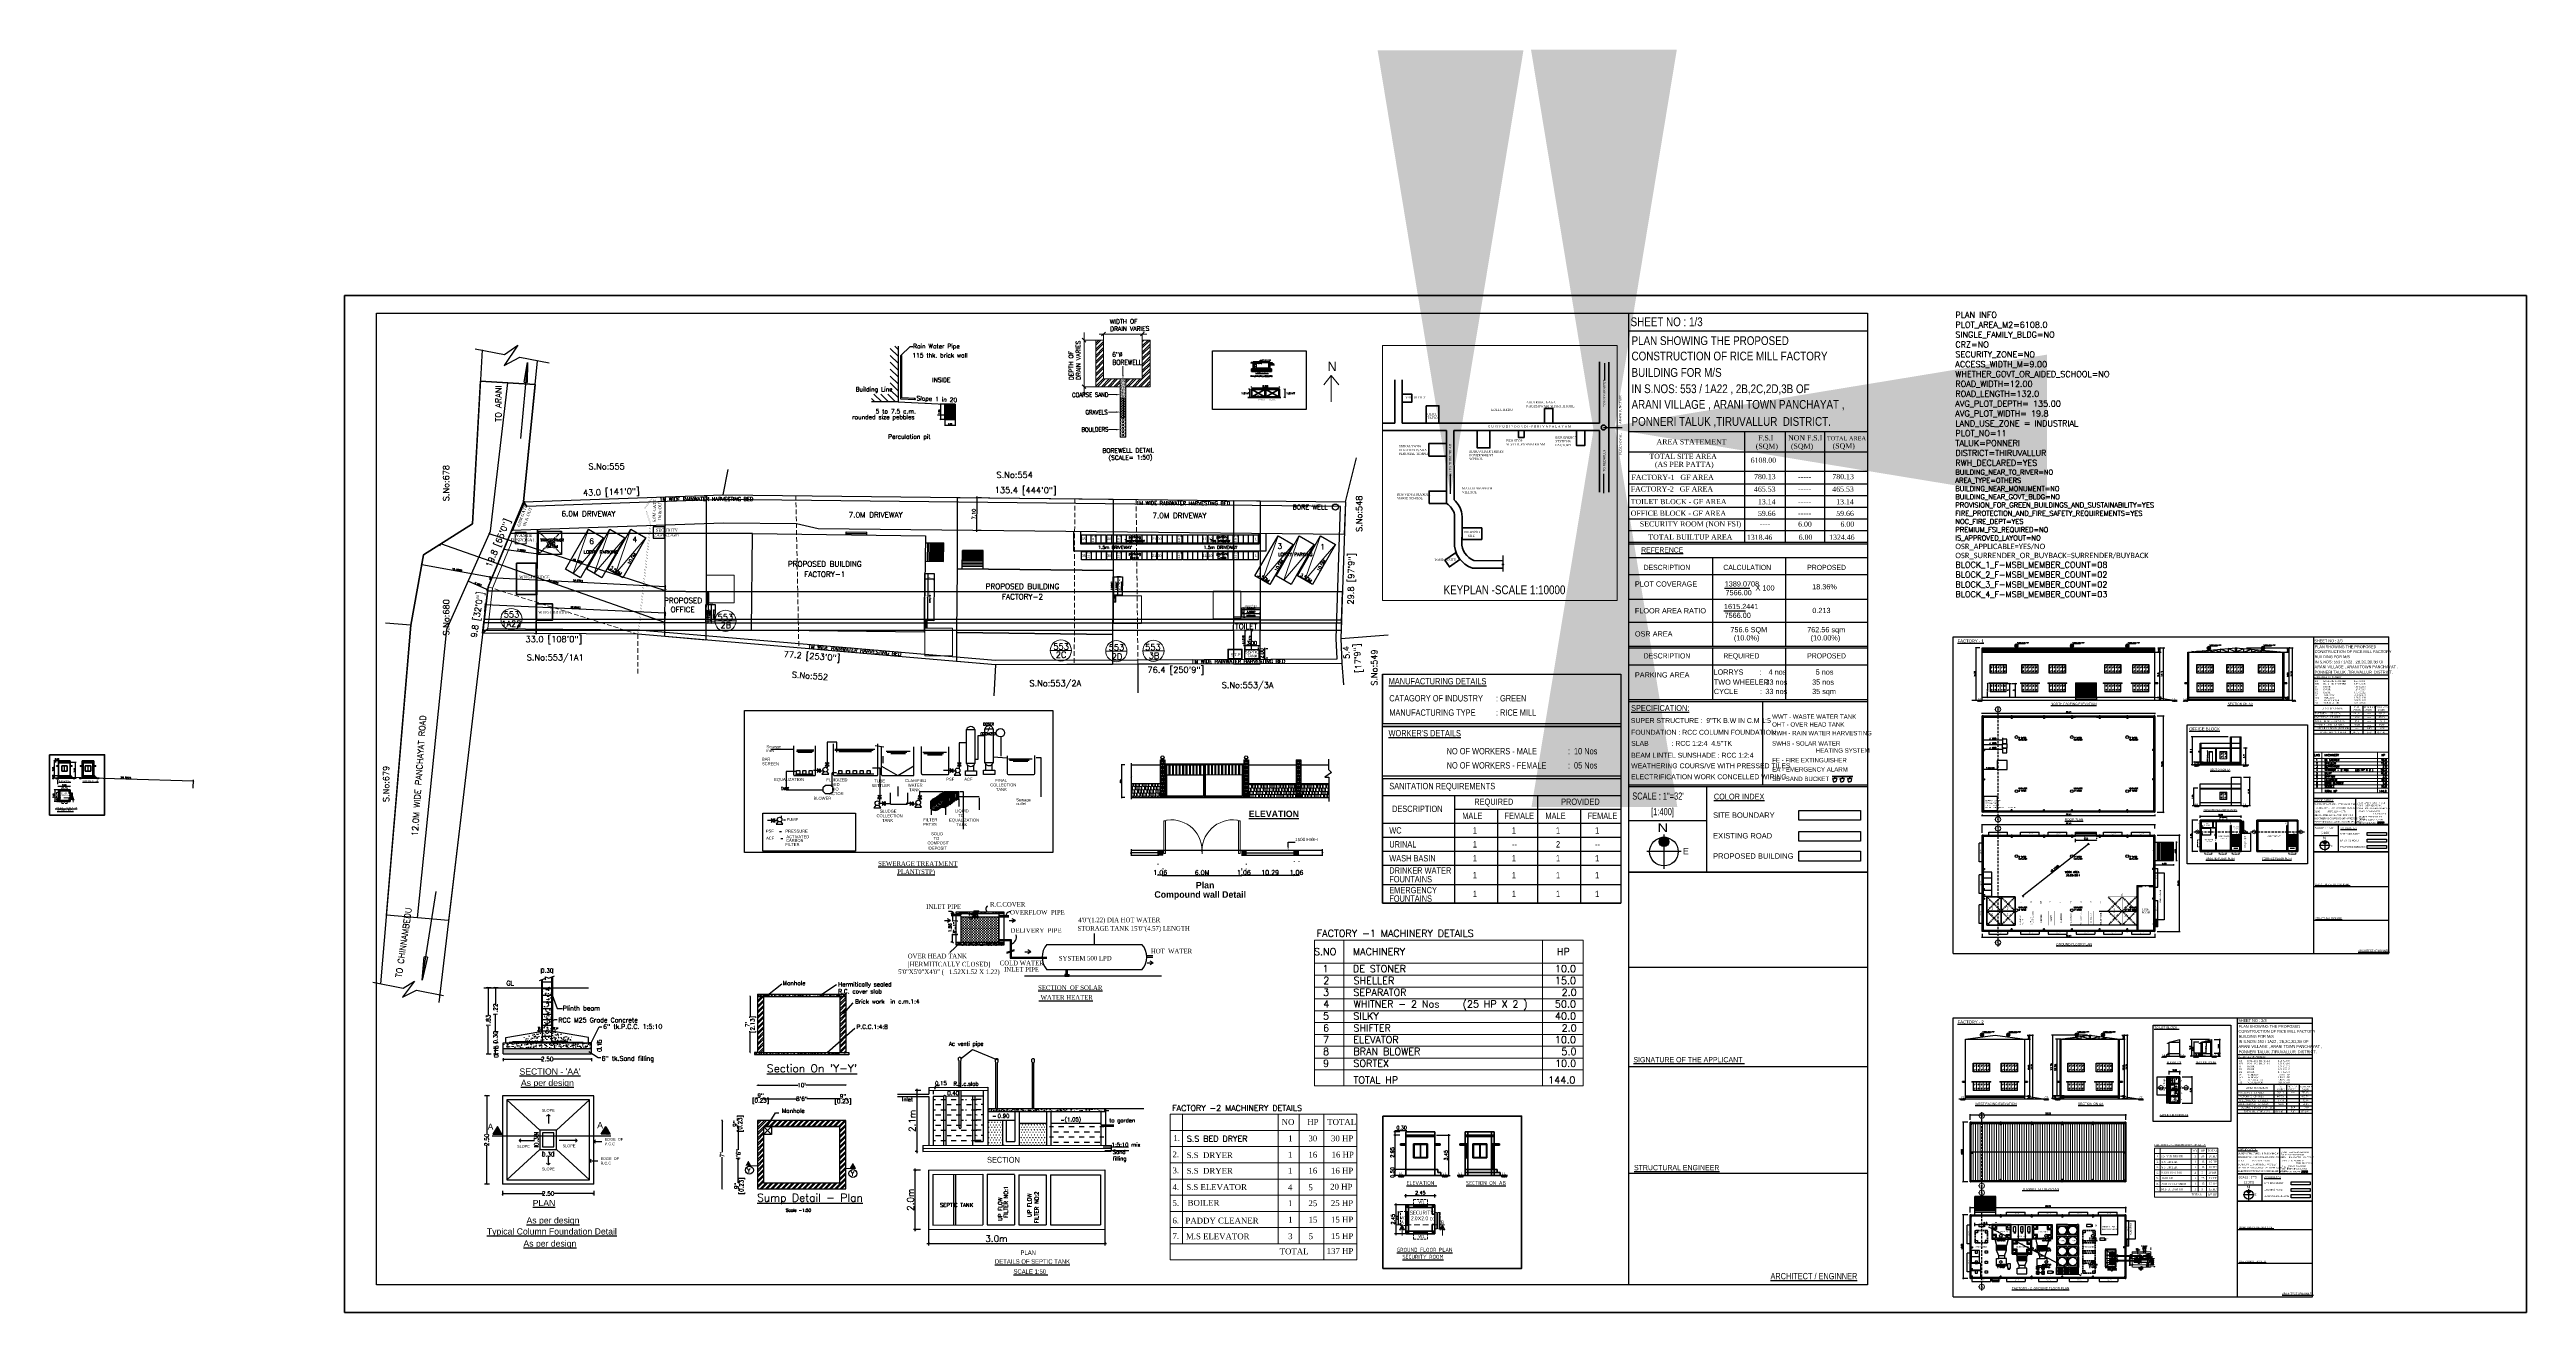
# Model space of a CAD drawing. Header units: metres. Extents: x 45752 to 165956, y -20087 to -17423.
# Drawn here: x 165420 to 165956, y -17697 to -17423 of the extents above; entities outside this region: 1.
import ezdxf
from ezdxf.enums import TextEntityAlignment as Align

# ---------------------------------------------------------------- set-up
doc = ezdxf.new("R2010")
doc.units = ezdxf.units.M
doc.header["$MEASUREMENT"] = 0
for name, pattern in [('CENTER', [2, 1.25, -0.25, 0.25, -0.25]), ('CENTER2', [28.575, 19.05, -3.175, 3.175, -3.175]), ('CENTERX2', [20.32, 12.7, -2.54, 2.54, -2.54]), ('CONTINOUS', [0]), ('DASHED', [0.75, 0.5, -0.25]), ('DOT2', [0.125, 0, -0.125]), ('HIDDEN', [0.375, 0.25, -0.125]), ('HIDDEN2', [0.1875, 0.125, -0.0625]), ('PHANTOM2', [1.25, 0.625, -0.125, 0.125, -0.125, 0.125, -0.125])]:
    doc.linetypes.add(name, pattern=pattern)
doc.layers.get('0').update_dxf_attribs({"linetype": 'CONTINUOUS', "lineweight": 30})
doc.layers.get('Defpoints').update_dxf_attribs({"linetype": 'CONTINUOUS'})
for name, color, linetype, lineweight in [('2.5 Door-Window', 6, 'CONTINUOUS', 9), ('32', 1, 'CONTINUOUS', 18), ('ADIM', 9, 'CONTINUOUS', 18), ('BLK_1_DA_RAMP_1', 1, 'CONTINUOUS', 0), ('BLK_1_FLR_0_WASH', 243, 'CONTINUOUS', 5), ('BLK_1_INTERNAL_VEHICULAR_ACCESS', 161, 'CONTINUOUS', 0), ('BLK_1_PLANTATION_GREENSTRIP', 81, 'CONTINUOUS', 0), ('BLK_2_DA_RAMP_1', 1, 'CONTINUOUS', 0), ('BLK_2_FLR_0_WASH', 243, 'CONTINUOUS', 5), ('BLK_2_INTERNAL_VEHICULAR_ACCESS', 161, 'CONTINUOUS', 0), ('BLK_3_DA_RAMP_1', 1, 'CONTINUOUS', 0), ('BLK_3_FLR_0_WASH', 243, 'CONTINUOUS', 5), ('BLK_3_INTERNAL_VEHICULAR_ACCESS', 161, 'CONTINUOUS', 0), ('BLK_4_DA_RAMP_1', 1, 'CONTINUOUS', 0), ('BLK_4_FLR_0_WASH', 243, 'CONTINUOUS', 5), ('BLK_4_INTERNAL_VEHICULAR_ACCESS', 161, 'CONTINUOUS', 0), ('bou', 40, 'CONTINUOUS', 18), ('Boundry mesurement', 3, 'CONTINUOUS', 15), ('COLUMN', 11, 'CONTINUOUS', 30), ('DIM', 8, 'CONTINUOUS', 25), ('DIME', 4, 'CONTINUOUS', 25), ('Dimension', 7, 'CONTINUOUS', 9), ('DIST_CL_ROAD', 7, 'CONTINUOUS', 0), ('DIST_EXIT', 7, 'CONTINUOUS', 0), ('DOOR', 252, 'CONTINUOUS', 15), ('Doors', 5, 'CONTINUOUS', 15), ('FLOOR-GROUND', 7, 'CONTINUOUS', 50), ('G.TEXT', 7, 'CONTINUOUS', 18), ('GRID CIRCULE', 8, 'CONTINUOUS', 18), ('HAT', 8, 'CONTINUOUS', 5), ('HATCH', 8, 'CONTINUOUS', 18), ('LOCATION_PLAN', 7, 'CONTINUOUS', 0), ('NORTH_DIRECTION', 7, 'CONTINUOUS', 0), ('NOTIFIED_ROAD', 183, 'CONTINUOUS', 13), ('O.TEX', 11, 'CONTINUOUS', 30), ('others', 4, 'CONTINUOUS', 20), ('Pedestal', 1, 'CONTINUOUS', 30), ('SITE', 6, 'CONTINUOUS', 20), ('subdiv', 3, 'DASHED', 5), ('TEX', 3, 'CONTINUOUS', 9), ('Title', 4, 'CONTINUOUS', 25), ('topo line', 6, 'CONTINUOUS', 30), ('WALL', 7, 'CONTINUOUS', 40), ('Walls', 1, 'CONTINUOUS', 30), ('WASTE_DISPOSAL', 7, 'CONTINUOUS', 0), ('WIN', 1, 'CONTINUOUS', 20), ('Y', 2, 'CONTINUOUS', 18)]:
    doc.layers.add(name, color=color, linetype=linetype, lineweight=lineweight)
for name, color, linetype in [('2CON', 1, 'CONTINUOUS'), ('3.2 ELE1', 3, 'CONTINUOUS'), ('5.1 TEXT', 7, 'CENTERX2'), ('BLDG', 6, 'CONTINUOUS'), ('BLK_1_CHIMNEY_HT', 91, 'CONTINUOUS'), ('BLK_1_FLR_0_CARPET_AREA', 14, 'CONTINUOUS'), ('BLK_1_FLR_0_EXIT_WIDTH_DOOR', 2, 'CONTINUOUS'), ('BLK_1_FLR_0_REGULAR_ROOM_1', 4, 'CONTINUOUS'), ('BLK_1_FLR_0_URINAL', 235, 'CONTINUOUS'), ('BLK_1_FLR_0_WATER_CLOSET', 213, 'CONTINUOUS'), ('BLK_1_FLR_0_WC_BATH_HT', 223, 'CONTINUOUS'), ('BLK_1_HT_OF_BLDG', 5, 'CONTINUOUS'), ('BLK_1_LVL_0_BLDG_FOOT_PRINT', 1, 'CONTINUOUS'), ('BLK_1_LVL_0_FRONT_SETBACK', 2, 'CONTINUOUS'), ('BLK_1_PLINTH_HEIGHT', 7, 'CONTINUOUS'), ('BLK_1_TERRACESERVICE_UTILITYDISTANCE', 1, 'CONTINUOUS'), ('BLK_2_CHIMNEY_HT', 91, 'CONTINUOUS'), ('BLK_2_FLR_0_CARPET_AREA', 14, 'CONTINUOUS'), ('BLK_2_FLR_0_EXIT_WIDTH_DOOR', 2, 'CONTINUOUS'), ('BLK_2_FLR_0_REGULAR_ROOM_1', 4, 'CONTINUOUS'), ('BLK_2_FLR_0_URINAL', 235, 'CONTINUOUS'), ('BLK_2_FLR_0_WATER_CLOSET', 213, 'CONTINUOUS'), ('BLK_2_HT_OF_BLDG', 5, 'CONTINUOUS'), ('BLK_2_LVL_0_BLDG_FOOT_PRINT', 1, 'CONTINUOUS'), ('BLK_2_LVL_0_SIDE_SETBACK1', 171, 'CONTINUOUS'), ('BLK_2_LVL_0_SIDE_SETBACK2', 102, 'CONTINUOUS'), ('BLK_2_PLINTH_HEIGHT', 7, 'CONTINUOUS'), ('BLK_3_FLR_0_CARPET_AREA', 14, 'CONTINUOUS'), ('BLK_3_FLR_0_EXIT_WIDTH_DOOR', 2, 'CONTINUOUS'), ('BLK_3_FLR_0_URINAL', 235, 'CONTINUOUS'), ('BLK_3_FLR_0_WATER_CLOSET', 213, 'CONTINUOUS'), ('BLK_3_FLR_0_WC_BATH_HT', 223, 'CONTINUOUS'), ('BLK_3_HT_OF_BLDG', 5, 'CONTINUOUS'), ('BLK_3_LVL_0_BLDG_FOOT_PRINT', 1, 'CONTINUOUS'), ('BLK_3_LVL_0_FRONT_SETBACK', 2, 'CONTINUOUS'), ('BLK_3_LVL_0_REAR_SETBACK', 11, 'CONTINUOUS'), ('BLK_3_LVL_0_SIDE_SETBACK1', 171, 'CONTINUOUS'), ('BLK_3_LVL_0_SIDE_SETBACK2', 102, 'CONTINUOUS'), ('BLK_3_PLINTH_HEIGHT', 7, 'CONTINUOUS'), ('BLK_4_FLR_0_CARPET_AREA', 14, 'CONTINUOUS'), ('BLK_4_FLR_0_EXIT_WIDTH_DOOR', 2, 'CONTINUOUS'), ('BLK_4_FLR_0_REGULAR_ROOM_1', 4, 'CONTINUOUS'), ('BLK_4_FLR_0_WATER_CLOSET', 213, 'CONTINUOUS'), ('BLK_4_FLR_0_WC_BATH_HT', 223, 'CONTINUOUS'), ('BLK_4_HT_OF_BLDG', 5, 'CONTINUOUS'), ('BLK_4_LVL_0_BLDG_FOOT_PRINT', 1, 'CONTINUOUS'), ('BLK_4_LVL_0_FRONT_SETBACK', 2, 'CONTINUOUS'), ('BLK_4_LVL_0_REAR_SETBACK', 11, 'CONTINUOUS'), ('BLK_4_LVL_0_SIDE_SETBACK1', 171, 'CONTINUOUS'), ('BLK_4_LVL_0_SIDE_SETBACK2', 102, 'CONTINUOUS'), ('BLK_4_PLINTH_HEIGHT', 7, 'CONTINUOUS'), ('concrete beam', 219, 'CONTINUOUS'), ('del', 6, 'CONTINUOUS'), ('DISTANCE_BLK', 238, 'CONTINUOUS'), ('DRIVE_WAY', 255, 'DOT2'), ('EL-DP', 200, 'CONTINUOUS'), ('frame', 253, 'CONTINUOUS'), ('FURN', 35, 'CONTINUOUS'), ('G Line', 253, 'CONTINUOUS'), ('GUARD_ROOM', 2, 'CONTINUOUS'), ('HACH', 8, 'CONTINUOUS'), ('L4', 7, 'CONTINUOUS'), ('LINE', 2, 'CONTINUOUS'), ('LORRY_PARKING', 175, 'CONTINUOUS'), ('MAIN_GATE', 57, 'CONTINUOUS'), ('PDF_Geometry', 7, 'CONTINUOUS'), ('PDF_PDF_Geometry', 7, 'CONTINUOUS'), ('PDF_PDF_Solid Fills', 7, 'CONTINUOUS'), ('PLOT_BOUNDARY', 70, 'CONTINUOUS'), ('RN', 52, 'CONTINUOUS'), ('road', 1, 'CONTINUOUS'), ('ROAD_WIDTH', 2, 'CONTINUOUS'), ('RWH', 4, 'CONTINUOUS'), ('SEPTIC_TANK', 146, 'CONTINUOUS'), ('SEPTIC_TANK_1', 146, 'CONTINUOUS'), ('SNO', 6, 'CONTINUOUS'), ('SOLAR_PANEL', 3, 'CONTINUOUS'), ('SOLAR_WATER_HEATER', 1, 'CONTINUOUS'), ('STEX', 1, 'CONTINUOUS'), ('Sub', 3, 'HIDDEN2'), ('SURRENDER_ROAD_WIDTH', 2, 'CONTINUOUS'), ('TE', 7, 'CONTINUOUS'), ('Text', 4, 'CONTINUOUS'), ('TEXT-1', 6, 'CONTINUOUS'), ('text1', 2, 'CONTINUOUS'), ('topo txt', 6, 'CONTINUOUS'), ('TRANSFORMER_YARD', 7, 'CONTINUOUS'), ('TRANSFORMER_YARD_ROAD', 7, 'CONTINUOUS'), ('txt', 2, 'CONTINUOUS'), ('WAL', 1, 'CONTINUOUS'), ('WATER_TANK_CALCULATION', 150, 'CONTINUOUS')]:
    doc.layers.add(name, color=color, linetype=linetype)
for name, color, linetype, plot in [('BLK_1_COVERED_AREA', 140, 'CONTINUOUS', False), ('BLK_1_FLR_0_BLT_UP_AREA', 45, 'CONTINUOUS', False), ('BLK_2_COVERED_AREA', 140, 'CONTINUOUS', False), ('BLK_2_FLR_0_BLT_UP_AREA', 45, 'CONTINUOUS', False), ('BLK_3_COVERED_AREA', 140, 'CONTINUOUS', False), ('BLK_3_FLR_0_BLT_UP_AREA', 45, 'CONTINUOUS', False), ('BLK_4_COVERED_AREA', 140, 'CONTINUOUS', False), ('BLK_4_FLR_0_BLT_UP_AREA', 45, 'CONTINUOUS', False), ('CYCLE_PARKING', 2, 'CONTINUOUS', False), ('PLAN_INFO', 1, 'CONTINUOUS', False), ('SHORTEST_DIST_TO_ROAD', 6, 'CONTINUOUS', False), ('TWO_WHEELER_PARKING', 2, 'CONTINUOUS', False)]:
    doc.layers.add(name, color=color, linetype=linetype, plot=plot)
doc.styles.add('1', font='arial.ttf')
doc.styles.add('2', font='isocp.shx', dxfattribs={"width": 0.75})
doc.styles.add('3A', font='segoeui.ttf', dxfattribs={"width": 0.9, "height": 1.875})
doc.styles.add('ar', font='arial.ttf')
doc.styles.add('Arial', font='arial.ttf')
doc.styles.add('DIM 100', font='ARIALN.TTF', dxfattribs={"width": 0.85, "height": 0.23})
doc.styles.add('ED', font='swiss.ttf')
doc.styles.add('NOS.', font='times.ttf')
doc.styles.add('Q', font='simplex.shx')
doc.styles.add('rd', font='ARIALN.TTF')
doc.styles.add('ROMAN', font='romans.shx')
doc.styles.add('ROMANS', font='romans')
doc.styles.add('ROMANT', font='arial.ttf')
doc.styles.add('ROMANTIC', font='romantic.ttf', dxfattribs={"width": 0.8})
doc.styles.add('ROOM TEXT', font='arial.ttf')
doc.styles.add('RS', font='romans.shx')
doc.styles.add('RT', font='romab___.ttf')
doc.styles.add('ST25', font='romans.shx', dxfattribs={"width": 0.8, "height": 100})
doc.styles.get("Standard").update_dxf_attribs({"font": 'romans.shx'})
doc.styles.add('style1', font='romant.shx', dxfattribs={"width": 0.85})
doc.styles.add('style2', font='arial.ttf')
doc.styles.add('style3', font='romantic.ttf', dxfattribs={"width": 0.8})
doc.styles.add('T', font='ROMI____.pfb', dxfattribs={"width": 1.2, "height": 24})
doc.styles.add('T1', font='ROMANS.shx', dxfattribs={"width": 0.96, "height": 4})
doc.styles.add('Title block Rev. text', font='tahoma.ttf')
doc.styles.add('UATEXT', font='GOTHIC.TTF')
doc.styles.add('USA TEXT', font='GOTHIC.TTF')
doc.dimstyles.new('400 SCALE', dxfattribs={"dimscale": 4000, "dimtxt": 0.2, "dimasz": 0.2, "dimexe": 0.05, "dimexo": 0.16, "dimgap": 0.09, "dimtad": 1, "dimdec": 0, "dimzin": 12, "dimdsep": 46, "dimtxsty": 'RS', "dimcen": 0.09, "dimclrd": 8, "dimclre": 8, "dimclrt": 7, "dimadec": 0, "dimazin": 3, "dimtfac": 0.09, "dimtdec": 0, "dimtix": 1, "dimtmove": 1, "dimatfit": 3, "dimfxl": 0, "dimtolj": 1, "dimtzin": 13, "dimlwd": -1, "dimlwe": -1, "dimarcsym": 0})
doc.dimstyles.new('app', dxfattribs={"dimtxt": 0.2, "dimasz": 0.1, "dimexe": 0.18, "dimexo": 0.0625, "dimgap": 0.09, "dimtad": 0, "dimzin": 0, "dimdsep": 46, "dimtxsty": 'Standard', "dimblk": 'OBLIQUE', "dimcen": 0.09, "dimse1": 1, "dimse2": 1, "dimclrd": 8, "dimclre": 8, "dimclrt": 6, "dimadec": 0, "dimazin": 0, "dimtfac": 1, "dimtofl": 0, "dimtmove": 0, "dimatfit": 3, "dimfxl": 0, "dimtolj": 1, "dimtzin": 0, "dimarcsym": 0})
doc.dimstyles.new('CORP', dxfattribs={"dimtxt": 10, "dimasz": 4, "dimexe": 4.5, "dimexo": 16, "dimgap": 2, "dimtad": 1, "dimdec": 1, "dimzin": 3, "dimdsep": 46, "dimlunit": 4, "dimtxsty": 'RS', "dimblk": 'OBLIQUE', "dimcen": 0, "dimdle": 2.5, "dimclrd": 21, "dimclre": 21, "dimclrt": 3, "dimadec": 0, "dimazin": 0, "dimtfac": 0.75, "dimtdec": 1, "dimtmove": 2, "dimatfit": 3, "dimfxl": 0, "dimtolj": 1, "dimtzin": 0, "dimarcsym": 0})
doc.dimstyles.new('GRID DIM 400', dxfattribs={"dimscale": 0, "dimtxt": 0.8, "dimasz": 0.2, "dimexe": 0, "dimexo": 0, "dimgap": 0.2, "dimtad": 0, "dimlfac": -0.1, "dimzin": 1, "dimdsep": 46, "dimtxsty": 'DIM 100', "dimblk": 'ARCHTICK', "dimcen": 0, "dimclrd": 256, "dimclre": 252, "dimclrt": 4, "dimazin": 0, "dimtfac": 1, "dimtix": 1, "dimtofl": 0, "dimtmove": 2, "dimatfit": 0, "dimfxl": 0, "dimtolj": 1, "dimtzin": 0, "dimarcsym": 0})
doc.dimstyles.new('main dim', dxfattribs={"dimtxt": 0.15, "dimasz": 0.12, "dimexe": 0.1, "dimexo": 0.1, "dimgap": 0.05, "dimtad": 1, "dimzin": 3, "dimdsep": 46, "dimtxsty": 'style1', "dimblk": 'OBLIQUE', "dimcen": 0.125, "dimclrd": 8, "dimclre": 8, "dimclrt": 7, "dimadec": 0, "dimazin": 0, "dimtfac": 0.8, "dimtix": 1, "dimtofl": 0, "dimtmove": 2, "dimatfit": 0, "dimfxl": 0, "dimtolj": 1, "dimtzin": 0, "dimarcsym": 0})
doc.dimstyles.new('mohan', dxfattribs={"dimtxt": 9, "dimasz": 4.5, "dimexe": 4.5, "dimexo": 9, "dimgap": 0.0625, "dimtad": 0, "dimdec": 4, "dimzin": 0, "dimdsep": 46, "dimlunit": 4, "dimtxsty": 'Standard', "dimblk": 'ARCHTICK', "dimcen": 0.09, "dimclrd": 9, "dimclre": 9, "dimclrt": 7, "dimadec": 0, "dimazin": 0, "dimtfac": 1, "dimtdec": 4, "dimtix": 1, "dimtofl": 0, "dimtmove": 2, "dimatfit": 0, "dimfxl": 0, "dimtolj": 1, "dimtzin": 0, "dimlwd": -1, "dimarcsym": 0})
doc.dimstyles.new('my1', dxfattribs={"dimtxt": 0.3, "dimasz": 0.1, "dimexe": 0.12, "dimexo": 0.5, "dimgap": 0.1, "dimtad": 1, "dimtoh": 1, "dimzin": 3, "dimdsep": 46, "dimtxsty": 'RS', "dimblk": 'OBLIQUE', "dimcen": 0.09, "dimdle": 0.1, "dimclrd": 8, "dimclre": 8, "dimclrt": 4, "dimadec": 0, "dimazin": 0, "dimtfac": 1, "dimtofl": 0, "dimtmove": 0, "dimatfit": 3, "dimldrblk": 'OBLIQUE', "dimfxl": 0, "dimtolj": 1, "dimtzin": 0, "dimarcsym": 0})
doc.dimstyles.new('ST-1', dxfattribs={"dimscale": 0.25, "dimtxt": 5, "dimasz": 1.5, "dimexe": 3, "dimexo": 3, "dimgap": 3, "dimtad": 0, "dimdec": 1, "dimzin": 0, "dimdsep": 46, "dimlunit": 4, "dimtxsty": 'Standard', "dimblk": 'ARCHTICK', "dimcen": 0, "dimclrd": 8, "dimclre": 8, "dimclrt": 1, "dimadec": 0, "dimazin": 0, "dimtfac": 1, "dimtdec": 1, "dimtix": 1, "dimtofl": 0, "dimtmove": 0, "dimatfit": 3, "dimfxl": 0, "dimtolj": 1, "dimtzin": 0, "dimarcsym": 0})
doc.dimstyles.get("Standard").update_dxf_attribs({"dimtxt": 0.4, "dimasz": 0.15, "dimexe": 0.3, "dimexo": 0.5, "dimgap": 0.1, "dimtad": 1, "dimtoh": 1, "dimdec": 4, "dimzin": 11, "dimdsep": 46, "dimtxsty": 'ROMANS', "dimblk": 'OBLIQUE', "dimcen": 0.09375, "dimadec": 0, "dimazin": 0, "dimtfac": 1, "dimtdec": 4, "dimtofl": 0, "dimtmove": 2, "dimatfit": 3, "dimfxl": 0, "dimtolj": 1, "dimtzin": 0, "dimarcsym": 0})
pattern_1 = [(50, (20610.453, 15975.0276), (7.1726018, -0.6275213), [0.75, -8.25]), (355, (20610.453, 15975.0276), (-1.3875133, 7.5219213), [0.6, -6.6]), (100.4514, (20611.051, 15974.975), (5.7850938, 6.8943954), [0.637402, -7.0114211]), (46.1842, (20610.453, 15977.028), (10.6724105, -1.65519), [1.125, -12.375]), (96.6356, (20611.343, 15976.89), (9.346627, 9.7411787), [0.956103, -10.51713]), (351.1842, (20610.453, 15977.028), (9.3466195, 9.741186), [0.9, -9.9]), (21, (20611.453, 15976.5276), (5.9690705, -4.0261889), [0.75, -8.25]), (326, (20611.453, 15976.5276), (2.4331533, 7.2515005), [0.6, -6.6]), (71.4514, (20611.951, 15976.192), (8.4022263, 3.225305), [0.637402, -7.0114211]), (37.5, (20610.4532, 15975.0276), (0.12159855, 3.32893854), [0, -6.52, 0, -6.7, 0, -6.625]), (7.5, (20610.4532, 15975.0276), (2.63069537, 3.9441171), [0, -3.82, 0, -6.37, 0, -2.525]), (327.5, (20608.2232, 15975.0276), (5.33822436, -0.22554872), [0, -2.5, 0, -7.8, 0, -10.35]), (317.5, (20607.2232, 15975.0276), (5.8318617, 1.0010498), [0, -3.25, 0, -5.18, 0, -7.35])]
pattern_2 = [(50, (-379.0064, -621.69866), (0.24708799, -0.0216174), [0.02583665, -0.28420313]), (355, (-379.0064, -621.69866), (-0.04779826, 0.25912165), [0.02066932, -0.227362505]), (100.4514, (-378.98582, -621.70046), (0.19928991, 0.23750409), [0.02195777, -0.241535495]), (46.1842, (-379.0064, -621.62976), (0.36765242, -0.05701942), [0.03875497, -0.4263047]), (96.6356, (-378.97577, -621.6345), (0.32198069, 0.33557254), [0.03293666, -0.36230319]), (351.1842, (-379.0064, -621.62976), (0.32198043, 0.3355728), [0.03100398, -0.34104376]), (21, (-378.97196, -621.64698), (0.2056277, -0.138697636), [0.02583665, -0.28420313]), (326, (-378.97196, -621.64698), (0.08381937, 0.24980596), [0.02066932, -0.227362505]), (71.4514, (-378.95482, -621.65854), (0.289447154, 0.11110809), [0.02195777, -0.241535495]), (37.5, (-379.00641, -621.69866), (0.004188932, 0.114678152), [0, -0.224606596, 0, -0.230807392, 0, -0.228223727]), (7.5, (-379.00641, -621.69866), (0.090624468, 0.135870356), [0, -0.131594662, 0, -0.219439266, 0, -0.086983383]), (327.5, (-379.08323, -621.69866), (0.183895767, -0.007769897), [0, -0.08612216, 0, -0.268701142, 0, -0.356545747]), (317.5, (-379.11768, -621.69866), (0.200901013, 0.03448503), [0, -0.11195881, 0, -0.178445118, 0, -0.253199153])]
pattern_3 = [(0, (166442.46337, -20356.0967), (0.3183453, 0.55139023), [0.07958632, -0.55710428]), (90, (166442.50316, -20356.09668), (-0.3183453, 0.551390233), [0.03979316, -1.0629873]), (90, (166442.5131, -20356.09668), (-0.3183453, 0.551390233), [0.03183453, -1.07094594]), (90, (166442.4932, -20356.09668), (-0.3183453, 0.551390233), [0.03183453, -1.07094594]), (60, (166442.52306, -20356.0967), (-0.3183453, 0.55139023), [0.02546762, -0.61122298]), (120, (166442.48326, -20356.0967), (-0.6366906, 2e-10), [0.02546762, -0.61122298])]
pattern_4 = [(40, (168047.58875, -19138.8539), (-0.0062752135, 0.0717260183), [0.0075, -0.0825]), (95, (168047.58875, -19138.8539), (0.0752192134, -0.0138751334), [0.006, -0.066]), (349.5486, (168047.58823, -19138.84792), (0.0689439542, 0.0578509382), [0.006374019, -0.0701142112]), (43.8158, (168047.60875, -19138.8539), (-0.0165519014, 0.1067241049), [0.01125, -0.12375]), (353.3644, (168047.60737, -19138.84501), (0.097411787, 0.0934662706), [0.0095610288, -0.1051713]), (98.8158, (168047.60875, -19138.8539), (0.09741186, 0.0934661945), [0.009, -0.099]), (69, (168047.60375, -19138.8439), (-0.0402618891, 0.0596907052), [0.0075, -0.0825]), (124, (168047.60375, -19138.8439), (0.0725150045, 0.0243315332), [0.006, -0.066]), (18.5486, (168047.600395, -19138.838926), (0.0322530497, 0.0840222629), [0.006374019, -0.0701142112]), (52.5, (168047.58875, -19138.8539), (0.03328938538, 0.00121598553), [0, -0.0652, 0, -0.067, 0, -0.06625]), (82.5, (168047.58875, -19138.8539), (0.0394411712, 0.02630695374), [0, -0.0382, 0, -0.0637, 0, -0.02525]), (122.5, (168047.58875, -19138.8762), (-0.00225548717, 0.05338224362), [0, -0.025, 0, -0.078, 0, -0.1035]), (132.5, (168047.58875, -19138.8862), (0.0100104982, 0.0583186169), [0, -0.0325, 0, -0.0518, 0, -0.0735])]
pattern_5 = [(40, (168047.58875, -19141.1239), (-0.0062752135, 0.0717260183), [0.0075, -0.0825]), (95, (168047.58875, -19141.1239), (0.0752192134, -0.0138751334), [0.006, -0.066]), (349.5486, (168047.58823, -19141.11792), (0.0689439542, 0.0578509382), [0.006374019, -0.0701142112]), (43.8158, (168047.60875, -19141.1239), (-0.0165519014, 0.1067241049), [0.01125, -0.12375]), (353.3644, (168047.60737, -19141.11501), (0.097411787, 0.0934662706), [0.0095610288, -0.1051713]), (98.8158, (168047.60875, -19141.1239), (0.09741186, 0.0934661945), [0.009, -0.099]), (69, (168047.60375, -19141.1139), (-0.0402618891, 0.0596907052), [0.0075, -0.0825]), (124, (168047.60375, -19141.1139), (0.0725150045, 0.0243315332), [0.006, -0.066]), (18.5486, (168047.600395, -19141.108926), (0.0322530497, 0.0840222629), [0.006374019, -0.0701142112]), (52.5, (168047.58875, -19141.1239), (0.03328938538, 0.00121598553), [0, -0.0652, 0, -0.067, 0, -0.06625]), (82.5, (168047.58875, -19141.1239), (0.0394411712, 0.02630695374), [0, -0.0382, 0, -0.0637, 0, -0.02525]), (122.5, (168047.58875, -19141.1462), (-0.00225548717, 0.05338224362), [0, -0.025, 0, -0.078, 0, -0.1035]), (132.5, (168047.58875, -19141.1562), (0.0100104982, 0.0583186169), [0, -0.0325, 0, -0.0518, 0, -0.0735])]
pattern_6 = [(40, (168049.85875, -19141.1239), (-0.0062752135, 0.0717260183), [0.0075, -0.0825]), (95, (168049.85875, -19141.1239), (0.0752192134, -0.0138751334), [0.006, -0.066]), (349.5486, (168049.85823, -19141.11792), (0.0689439542, 0.0578509382), [0.006374019, -0.0701142112]), (43.8158, (168049.87875, -19141.1239), (-0.0165519014, 0.1067241049), [0.01125, -0.12375]), (353.3644, (168049.87737, -19141.11501), (0.097411787, 0.0934662706), [0.0095610288, -0.1051713]), (98.8158, (168049.87875, -19141.1239), (0.09741186, 0.0934661945), [0.009, -0.099]), (69, (168049.87375, -19141.1139), (-0.0402618891, 0.0596907052), [0.0075, -0.0825]), (124, (168049.87375, -19141.1139), (0.0725150045, 0.0243315332), [0.006, -0.066]), (18.5486, (168049.870395, -19141.108926), (0.0322530497, 0.0840222629), [0.006374019, -0.0701142112]), (52.5, (168049.85875, -19141.1239), (0.03328938538, 0.00121598553), [0, -0.0652, 0, -0.067, 0, -0.06625]), (82.5, (168049.85875, -19141.1239), (0.0394411712, 0.02630695374), [0, -0.0382, 0, -0.0637, 0, -0.02525]), (122.5, (168049.85875, -19141.1462), (-0.00225548717, 0.05338224362), [0, -0.025, 0, -0.078, 0, -0.1035]), (132.5, (168049.85875, -19141.1562), (0.0100104982, 0.0583186169), [0, -0.0325, 0, -0.0518, 0, -0.0735])]
pattern_7 = [(40, (168049.85875, -19138.8539), (-0.0062752135, 0.0717260183), [0.0075, -0.0825]), (95, (168049.85875, -19138.8539), (0.0752192134, -0.0138751334), [0.006, -0.066]), (349.5486, (168049.85823, -19138.84792), (0.0689439542, 0.0578509382), [0.006374019, -0.0701142112]), (43.8158, (168049.87875, -19138.8539), (-0.0165519014, 0.1067241049), [0.01125, -0.12375]), (353.3644, (168049.87737, -19138.84501), (0.097411787, 0.0934662706), [0.0095610288, -0.1051713]), (98.8158, (168049.87875, -19138.8539), (0.09741186, 0.0934661945), [0.009, -0.099]), (69, (168049.87375, -19138.8439), (-0.0402618891, 0.0596907052), [0.0075, -0.0825]), (124, (168049.87375, -19138.8439), (0.0725150045, 0.0243315332), [0.006, -0.066]), (18.5486, (168049.870395, -19138.838926), (0.0322530497, 0.0840222629), [0.006374019, -0.0701142112]), (52.5, (168049.85875, -19138.8539), (0.03328938538, 0.00121598553), [0, -0.0652, 0, -0.067, 0, -0.06625]), (82.5, (168049.85875, -19138.8539), (0.0394411712, 0.02630695374), [0, -0.0382, 0, -0.0637, 0, -0.02525]), (122.5, (168049.85875, -19138.8762), (-0.00225548717, 0.05338224362), [0, -0.025, 0, -0.078, 0, -0.1035]), (132.5, (168049.85875, -19138.8862), (0.0100104982, 0.0583186169), [0, -0.0325, 0, -0.0518, 0, -0.0735])]
pattern_8 = [(40, (172329.4712, -21592.77454), (-0.015813538, 0.180749566), [0.0189, -0.2079]), (95, (172329.4712, -21592.77454), (0.1895524177, -0.034965336), [0.01512, -0.16632]), (349.5486, (172329.46988, -21592.75948), (0.1737387646, 0.145784364), [0.016062528, -0.1766878122]), (43.8158, (172329.5216, -21592.77454), (-0.0417107916, 0.268944744), [0.02835, -0.31185]), (353.3644, (172329.51812, -21592.75213), (0.2454777035, 0.235535002), [0.024093793, -0.265031676]), (98.8158, (172329.5216, -21592.77454), (0.245477887, 0.23553481), [0.02268, -0.24948]), (69, (172329.509, -21592.74934), (-0.1014599604, 0.150420577), [0.0189, -0.2079]), (124, (172329.509, -21592.74934), (0.1827378114, 0.0613154636), [0.01512, -0.16632]), (18.5486, (172329.50054, -21592.73681), (0.081277685, 0.2117361024), [0.016062528, -0.1766878122]), (52.5, (172329.471197, -21592.774545), (0.08388925117, 0.00306428354), [0, -0.164304, 0, -0.16884, 0, -0.16695]), (82.5, (172329.4712, -21592.774545), (0.0993917514, 0.0662935234), [0, -0.096264, 0, -0.160524, 0, -0.06363]), (122.5, (172329.4712, -21592.83074), (-0.0056838277, 0.1345232539), [0, -0.063, 0, -0.19656, 0, -0.26082]), (132.5, (172329.4712, -21592.85594), (0.0252264555, 0.1469629147), [0, -0.0819, 0, -0.130536, 0, -0.18522])]
pattern_9 = [(40, (172329.4712, -21598.49494), (-0.015813538, 0.180749566), [0.0189, -0.2079]), (95, (172329.4712, -21598.49494), (0.1895524177, -0.034965336), [0.01512, -0.16632]), (349.5486, (172329.46988, -21598.47988), (0.1737387646, 0.145784364), [0.016062528, -0.1766878122]), (43.8158, (172329.5216, -21598.49494), (-0.0417107916, 0.268944744), [0.02835, -0.31185]), (353.3644, (172329.51812, -21598.47253), (0.2454777035, 0.235535002), [0.024093793, -0.265031676]), (98.8158, (172329.5216, -21598.49494), (0.245477887, 0.23553481), [0.02268, -0.24948]), (69, (172329.509, -21598.46974), (-0.1014599604, 0.150420577), [0.0189, -0.2079]), (124, (172329.509, -21598.46974), (0.1827378114, 0.0613154636), [0.01512, -0.16632]), (18.5486, (172329.50054, -21598.45721), (0.081277685, 0.2117361024), [0.016062528, -0.1766878122]), (52.5, (172329.471197, -21598.494945), (0.08388925117, 0.00306428354), [0, -0.164304, 0, -0.16884, 0, -0.16695]), (82.5, (172329.4712, -21598.494945), (0.0993917514, 0.0662935234), [0, -0.096264, 0, -0.160524, 0, -0.06363]), (122.5, (172329.4712, -21598.55114), (-0.0056838277, 0.1345232539), [0, -0.063, 0, -0.19656, 0, -0.26082]), (132.5, (172329.4712, -21598.57634), (0.0252264555, 0.1469629147), [0, -0.0819, 0, -0.130536, 0, -0.18522])]
pattern_10 = [(40, (172335.1916, -21598.49494), (-0.015813538, 0.180749566), [0.0189, -0.2079]), (95, (172335.1916, -21598.49494), (0.1895524177, -0.034965336), [0.01512, -0.16632]), (349.5486, (172335.19028, -21598.47988), (0.1737387646, 0.145784364), [0.016062528, -0.1766878122]), (43.8158, (172335.242, -21598.49494), (-0.0417107916, 0.268944744), [0.02835, -0.31185]), (353.3644, (172335.23852, -21598.47253), (0.2454777035, 0.235535002), [0.024093793, -0.265031676]), (98.8158, (172335.242, -21598.49494), (0.245477887, 0.23553481), [0.02268, -0.24948]), (69, (172335.2294, -21598.46974), (-0.1014599604, 0.150420577), [0.0189, -0.2079]), (124, (172335.2294, -21598.46974), (0.1827378114, 0.0613154636), [0.01512, -0.16632]), (18.5486, (172335.22094, -21598.45721), (0.081277685, 0.2117361024), [0.016062528, -0.1766878122]), (52.5, (172335.191597, -21598.494945), (0.08388925117, 0.00306428354), [0, -0.164304, 0, -0.16884, 0, -0.16695]), (82.5, (172335.1916, -21598.494945), (0.0993917514, 0.0662935234), [0, -0.096264, 0, -0.160524, 0, -0.06363]), (122.5, (172335.1916, -21598.55114), (-0.0056838277, 0.1345232539), [0, -0.063, 0, -0.19656, 0, -0.26082]), (132.5, (172335.1916, -21598.57634), (0.0252264555, 0.1469629147), [0, -0.0819, 0, -0.130536, 0, -0.18522])]
pattern_11 = [(40, (172335.1916, -21592.77454), (-0.015813538, 0.180749566), [0.0189, -0.2079]), (95, (172335.1916, -21592.77454), (0.1895524177, -0.034965336), [0.01512, -0.16632]), (349.5486, (172335.19028, -21592.75948), (0.1737387646, 0.145784364), [0.016062528, -0.1766878122]), (43.8158, (172335.242, -21592.77454), (-0.0417107916, 0.268944744), [0.02835, -0.31185]), (353.3644, (172335.23852, -21592.75213), (0.2454777035, 0.235535002), [0.024093793, -0.265031676]), (98.8158, (172335.242, -21592.77454), (0.245477887, 0.23553481), [0.02268, -0.24948]), (69, (172335.2294, -21592.74934), (-0.1014599604, 0.150420577), [0.0189, -0.2079]), (124, (172335.2294, -21592.74934), (0.1827378114, 0.0613154636), [0.01512, -0.16632]), (18.5486, (172335.22094, -21592.73681), (0.081277685, 0.2117361024), [0.016062528, -0.1766878122]), (52.5, (172335.191597, -21592.774545), (0.08388925117, 0.00306428354), [0, -0.164304, 0, -0.16884, 0, -0.16695]), (82.5, (172335.1916, -21592.774545), (0.0993917514, 0.0662935234), [0, -0.096264, 0, -0.160524, 0, -0.06363]), (122.5, (172335.1916, -21592.83074), (-0.0056838277, 0.1345232539), [0, -0.063, 0, -0.19656, 0, -0.26082]), (132.5, (172335.1916, -21592.85594), (0.0252264555, 0.1469629147), [0, -0.0819, 0, -0.130536, 0, -0.18522])]
pattern_12 = [(320, (2625.09171, 1555.362774), (-0.0062752135, -0.0717260183), [0.0075, -0.0825]), (265, (2625.09171, 1555.362774), (0.0752192134, 0.0138751334), [0.006, -0.066]), (10.4514, (2625.091186, 1555.3568), (0.0689439542, -0.0578509382), [0.006374019, -0.0701142112]), (316.1842, (2625.11171, 1555.362774), (-0.0165519014, -0.1067241049), [0.01125, -0.12375]), (6.6356, (2625.11033, 1555.35388), (0.097411787, -0.0934662706), [0.0095610288, -0.1051713]), (261.1842, (2625.11171, 1555.36277), (0.09741186, -0.0934661945), [0.009, -0.099]), (291, (2625.10671, 1555.352774), (-0.0402618891, -0.0596907052), [0.0075, -0.0825]), (236, (2625.10671, 1555.352774), (0.0725150045, -0.0243315332), [0.006, -0.066]), (341.4514, (2625.10335, 1555.3478), (0.0322530497, -0.0840222629), [0.006374019, -0.0701142112]), (307.5, (2625.091708, 1555.362774), (0.03328938538, -0.00121598553), [0, -0.0652, 0, -0.067, 0, -0.06625]), (277.5, (2625.09171, 1555.362774), (0.0394411712, -0.02630695374), [0, -0.0382, 0, -0.0637, 0, -0.02525]), (237.5, (2625.091708, 1555.385074), (-0.00225548717, -0.05338224362), [0, -0.025, 0, -0.078, 0, -0.1035]), (227.5, (2625.09171, 1555.395074), (0.0100104982, -0.0583186169), [0, -0.0325, 0, -0.0518, 0, -0.0735])]
pattern_13 = [(40, (2625.20671, -1555.132774), (-0.0062752135, 0.0717260183), [0.0075, -0.0825]), (95, (2625.20671, -1555.132774), (0.0752192134, -0.0138751334), [0.006, -0.066]), (349.5486, (2625.206186, -1555.1268), (0.0689439542, 0.0578509382), [0.006374019, -0.0701142112]), (43.8158, (2625.22671, -1555.132774), (-0.0165519014, 0.1067241049), [0.01125, -0.12375]), (353.3644, (2625.22533, -1555.12388), (0.097411787, 0.0934662706), [0.0095610288, -0.1051713]), (98.8158, (2625.22671, -1555.13277), (0.09741186, 0.0934661945), [0.009, -0.099]), (69, (2625.22171, -1555.122774), (-0.0402618891, 0.0596907052), [0.0075, -0.0825]), (124, (2625.22171, -1555.122774), (0.0725150045, 0.0243315332), [0.006, -0.066]), (18.5486, (2625.21835, -1555.1178), (0.0322530497, 0.0840222629), [0.006374019, -0.0701142112]), (52.5, (2625.206708, -1555.132774), (0.03328938538, 0.00121598553), [0, -0.0652, 0, -0.067, 0, -0.06625]), (82.5, (2625.20671, -1555.132774), (0.0394411712, 0.02630695374), [0, -0.0382, 0, -0.0637, 0, -0.02525]), (122.5, (2625.206708, -1555.155074), (-0.00225548717, 0.05338224362), [0, -0.025, 0, -0.078, 0, -0.1035]), (132.5, (2625.20671, -1555.165074), (0.0100104982, 0.0583186169), [0, -0.0325, 0, -0.0518, 0, -0.0735])]

# ---------------------------------------------------------------- blocks, each defined once
blk = doc.blocks.new('ARROW2')
at = {"layer": 'FURN'}
for points in [[(0, 0, 0, 1.41, 0), (-4, 4, 1.41, 1.41, 0)], [(0, 0, 0, 1.41, 0), (4, 4, 1.41, 1.41, 0)]]:
    blk.add_lwpolyline(points, format="xyseb", dxfattribs=at)
blk = doc.blocks.new('_Oblique')
at = {"color": 0, "linetype": 'ByBlock', "lineweight": -2}
blk.add_line((-0.5, -0.5), (0.5, 0.5), dxfattribs=at)
blk = doc.blocks.new('*D53')
at = {"layer": 'Defpoints', "color": 0}
for p in [(165684.32, -17492.26), (165684.55, -17492.08), (165684.55, -17492.26)]:
    blk.add_point(p, dxfattribs=at)
at = {"layer": 'Dimension', "color": 0, "lineweight": -2}
for p, q in [((165684.32, -17491.76), (165684.32, -17491.78)), ((165684.32, -17492.08), (165684.55, -17492.08)), ((165684.44, -17492.08), (165684.44, -17491.55)), ((165684.44, -17491.55), (165685.54, -17491.55)), ((165684.55, -17491.76), (165684.55, -17491.78))]:
    blk.add_line(p, q, dxfattribs=at)
at = {"layer": 'Dimension', "color": 0, "lineweight": -2, "xscale": 0.15, "yscale": 0.15, "zscale": 0.15, "rotation": 180}
blk.add_blockref('_Oblique', (165684.32, -17492.08), dxfattribs=at)
at = {"layer": 'Dimension', "color": 0, "lineweight": -2, "xscale": 0.15, "yscale": 0.15, "zscale": 0.15}
blk.add_blockref('_Oblique', (165684.55, -17492.08), dxfattribs=at)
at = {"layer": 'Dimension', "color": 0, "insert": (165684.99, -17491.36), "char_height": 0.18, "attachment_point": 5, "style": 'ROMANS'}
blk.add_mtext('\\A1;0.2284', dxfattribs=at)
blk = doc.blocks.new('*D54')
at = {"layer": 'Defpoints', "color": 0}
for p in [(165681.13, -17491.06), (165681.13, -17492.26), (165681.62, -17491.06)]:
    blk.add_point(p, dxfattribs=at)
at = {"layer": 'Dimension', "color": 0, "lineweight": -2}
for p, q in [((165681.62, -17492.26), (165681.62, -17491.06)), ((165681.63, -17491.06), (165681.92, -17491.06)), ((165681.63, -17492.26), (165681.92, -17492.26))]:
    blk.add_line(p, q, dxfattribs=at)
at = {"layer": 'Dimension', "color": 0, "lineweight": -2, "xscale": 0.15, "yscale": 0.15, "zscale": 0.15}
for p, rotation in [((165681.62, -17491.06), 90), ((165681.62, -17492.26), 270)]:
    blk.add_blockref('_Oblique', p, dxfattribs=dict(at, rotation=rotation))
at = {"layer": 'Dimension', "color": 0, "insert": (165681.32, -17491.66), "char_height": 0.4, "attachment_point": 5, "rotation": 90, "style": 'ROMANS'}
blk.add_mtext('\\A1;1.2', dxfattribs=at)
blk = doc.blocks.new('*D55')
at = {"layer": 'Defpoints', "color": 0}
for p in [(165680.22, -17496.8), (165680.53, -17496.8), (165680.53, -17498.61)]:
    blk.add_point(p, dxfattribs=at)
at = {"layer": 'Dimension', "color": 0, "lineweight": -2}
for p, q in [((165680.03, -17496.8), (165679.92, -17496.8)), ((165680.22, -17498.61), (165680.22, -17496.8)), ((165680.03, -17498.61), (165679.92, -17498.61))]:
    blk.add_line(p, q, dxfattribs=at)
at = {"layer": 'Dimension', "color": 0, "lineweight": -2, "xscale": 0.15, "yscale": 0.15, "zscale": 0.15}
for p, rotation in [((165680.22, -17496.8), 90), ((165680.22, -17498.61), 270)]:
    blk.add_blockref('_Oblique', p, dxfattribs=dict(at, rotation=rotation))
at = {"layer": 'Dimension', "color": 0, "insert": (165679.28, -17497.71), "char_height": 0.4, "attachment_point": 5, "style": 'ROMANS'}
blk.add_mtext('\\A1;1.8147', dxfattribs=at)
blk = doc.blocks.new('*D56')
at = {"layer": 'Defpoints', "color": 0}
for p in [(165680.53, -17496.8), (165686.59, -17496.51), (165686.59, -17496.8)]:
    blk.add_point(p, dxfattribs=at)
at = {"layer": 'Dimension', "color": 0, "lineweight": -2}
for p, q in [((165680.53, -17496.3), (165680.53, -17496.21)), ((165680.53, -17496.51), (165686.59, -17496.51)), ((165686.59, -17496.3), (165686.59, -17496.21))]:
    blk.add_line(p, q, dxfattribs=at)
at = {"layer": 'Dimension', "color": 0, "lineweight": -2, "xscale": 0.15, "yscale": 0.15, "zscale": 0.15, "rotation": 180}
blk.add_blockref('_Oblique', (165680.53, -17496.51), dxfattribs=at)
at = {"layer": 'Dimension', "color": 0, "lineweight": -2, "xscale": 0.15, "yscale": 0.15, "zscale": 0.15}
blk.add_blockref('_Oblique', (165686.59, -17496.51), dxfattribs=at)
at = {"layer": 'Dimension', "color": 0, "insert": (165683.56, -17496.21), "char_height": 0.4, "attachment_point": 5, "style": 'ROMANS'}
blk.add_mtext('\\A1;6.06', dxfattribs=at)
blk = doc.blocks.new('*D57')
at = {"layer": 'Defpoints', "color": 0}
for p in [(165687.85, -17496.8), (165688.16, -17496.8), (165688.16, -17498.61)]:
    blk.add_point(p, dxfattribs=at)
at = {"layer": 'Dimension', "color": 0, "lineweight": -2}
for p, q in [((165687.66, -17496.8), (165687.55, -17496.8)), ((165687.85, -17498.61), (165687.85, -17496.8)), ((165687.66, -17498.61), (165687.55, -17498.61))]:
    blk.add_line(p, q, dxfattribs=at)
at = {"layer": 'Dimension', "color": 0, "lineweight": -2, "xscale": 0.15, "yscale": 0.15, "zscale": 0.15}
for p, rotation in [((165687.85, -17496.8), 90), ((165687.85, -17498.61), 270)]:
    blk.add_blockref('_Oblique', p, dxfattribs=dict(at, rotation=rotation))
at = {"layer": 'Dimension', "color": 0, "insert": (165689.03, -17497.71), "char_height": 0.4, "attachment_point": 5, "style": 'ROMANS'}
blk.add_mtext('\\A1;1.8147', dxfattribs=at)
blk = doc.blocks.new('_ArchTick')
at = {"color": 0, "linetype": 'ByBlock', "const_width": 0.15}
blk.add_lwpolyline([(-0.5, -0.5), (0.5, 0.5)], dxfattribs=at)
blk = doc.blocks.new('*D58')
at = {"layer": 'BLK_1_DA_RAMP_1', "color": 252, "lineweight": -2}
for p, q in [((165610.29, -17536.67), (165610.54, -17536.67)), ((165610.17, -17546.87), (165610.42, -17546.87))]:
    blk.add_line(p, q, dxfattribs=at)
at = {"layer": 'BLK_1_DA_RAMP_1', "color": 2, "lineweight": -2}
blk.add_line((165610.54, -17536.67), (165610.42, -17546.87), dxfattribs=at)
at = {"layer": 'Defpoints', "color": 0}
for p in [(165609.81, -17536.67), (165609.99, -17546.87), (165610.42, -17546.87)]:
    blk.add_point(p, dxfattribs=at)
at = {"layer": 'BLK_1_DA_RAMP_1', "color": 2, "lineweight": -2, "xscale": 0.2, "yscale": 0.2, "zscale": 0.2}
for p, rotation in [((165610.54, -17536.67), 89.31894266690132), ((165610.42, -17546.87), 269.3189426669013)]:
    blk.add_blockref('_ArchTick', p, dxfattribs=dict(at, rotation=rotation))
at = {"layer": 'BLK_1_DA_RAMP_1', "color": 2, "insert": (165610.16, -17541.77), "char_height": 0.23, "attachment_point": 5, "rotation": 89.3189, "style": 'DIM 100'}
blk.add_mtext('\\A1;10.20', dxfattribs=at)
blk = doc.blocks.new('*D59')
at = {"layer": 'BLK_1_DA_RAMP_1', "color": 252, "lineweight": -2}
for p, q in [((165609.88, -17537.91), (165609.88, -17537.85)), ((165611.88, -17538.12), (165611.88, -17537.87))]:
    blk.add_line(p, q, dxfattribs=at)
at = {"layer": 'BLK_1_DA_RAMP_1', "color": 1, "lineweight": -2}
blk.add_line((165609.88, -17537.85), (165611.88, -17537.87), dxfattribs=at)
at = {"layer": 'Defpoints', "color": 0}
for p in [(165609.88, -17537.91), (165611.88, -17537.87), (165611.85, -17540.57)]:
    blk.add_point(p, dxfattribs=at)
at = {"layer": 'BLK_1_DA_RAMP_1', "color": 1, "lineweight": -2, "xscale": 0.2, "yscale": 0.2, "zscale": 0.2}
for p, rotation in [((165609.88, -17537.85), 179.3189426685755), ((165611.88, -17537.87), 359.3189426685755)]:
    blk.add_blockref('_ArchTick', p, dxfattribs=dict(at, rotation=rotation))
at = {"layer": 'BLK_1_DA_RAMP_1', "color": 1, "insert": (165610.88, -17537.54), "char_height": 0.23, "attachment_point": 5, "rotation": 359.3189, "style": 'DIM 100'}
blk.add_mtext('\\A1;2.00', dxfattribs=at)
blk = doc.blocks.new('*D27')
at = {"layer": 'Defpoints', "color": 0, "ltscale": 7}
for p in [(91793.7, -614.5), (91799.7, -601.9), (91799.7, -614.5)]:
    blk.add_point(p, dxfattribs=at)
at = {"layer": 'DIM', "color": 9, "lineweight": -2, "ltscale": 7}
for p, q in [((91793.7, -605.5), (91793.7, -597.4)), ((91799.7, -605.5), (91799.7, -597.4))]:
    blk.add_line(p, q, dxfattribs=at)
at = {"layer": 'DIM', "color": 7, "ltscale": 7, "insert": (91796.7, -601.9), "char_height": 9, "attachment_point": 5}
blk.add_mtext('\\A1;3"', dxfattribs=at)
blk = doc.blocks.new('*D28')
at = {"layer": 'Defpoints', "color": 0, "ltscale": 7}
for p in [(91826.7, -608.4), (91832.7, -602.2), (91832.7, -608.4)]:
    blk.add_point(p, dxfattribs=at)
at = {"layer": 'DIM', "color": 9, "lineweight": -2, "ltscale": 7}
for p, q in [((91826.7, -602.2), (91826.7, -597.7)), ((91832.7, -602.2), (91832.7, -597.7))]:
    blk.add_line(p, q, dxfattribs=at)
at = {"layer": 'DIM', "color": 7, "ltscale": 7, "insert": (91829.7, -602.2), "char_height": 9, "attachment_point": 5}
blk.add_mtext('\\A1;3"', dxfattribs=at)
blk = doc.blocks.new('*D29')
at = {"layer": 'Defpoints', "color": 0, "ltscale": 7}
for p in [(91699.3, -511.6), (91799.7, -511.6), (91799.7, -607.6)]:
    blk.add_point(p, dxfattribs=at)
at = {"layer": 'DIM', "color": 9, "lineweight": -2, "ltscale": 7}
for p, q in [((91705.3, -511.6), (91694.8, -511.6)), ((91705.3, -607.6), (91694.8, -607.6))]:
    blk.add_line(p, q, dxfattribs=at)
at = {"layer": 'DIM', "color": 9, "ltscale": 7}
for p, q in [((91699.3, -511.6), (91699.3, -548.3)), ((91699.3, -607.6), (91699.3, -570.8))]:
    blk.add_line(p, q, dxfattribs=at)
at = {"layer": 'DIM', "color": 9, "ltscale": 7, "xscale": 4.5, "yscale": 4.5, "zscale": 4.5}
for p, rotation in [((91699.3, -511.6), 90), ((91699.3, -607.6), 270)]:
    blk.add_blockref('_ArchTick', p, dxfattribs=dict(at, rotation=rotation))
at = {"layer": 'DIM', "color": 7, "ltscale": 7, "insert": (91699.3, -559.6), "char_height": 9, "attachment_point": 5, "rotation": 90}
blk.add_mtext('\\A1;1.22', dxfattribs=at)
blk = doc.blocks.new('*D30')
at = {"layer": 'Defpoints', "color": 0, "ltscale": 7}
for p in [(91715.7, -655.6), (91907.7, -655.6), (91907.7, -666.6)]:
    blk.add_point(p, dxfattribs=at)
at = {"layer": 'DIM', "color": 9, "lineweight": -2, "ltscale": 7}
for p, q in [((91715.7, -664.6), (91715.7, -671.1)), ((91907.7, -664.6), (91907.7, -671.1))]:
    blk.add_line(p, q, dxfattribs=at)
at = {"layer": 'DIM', "color": 9, "ltscale": 7}
for p, q in [((91715.7, -666.6), (91799.9, -666.6)), ((91907.7, -666.6), (91823.6, -666.6))]:
    blk.add_line(p, q, dxfattribs=at)
at = {"layer": 'DIM', "color": 9, "ltscale": 7, "xscale": 4.5, "yscale": 4.5, "zscale": 4.5, "rotation": 180}
blk.add_blockref('_ArchTick', (91715.7, -666.6), dxfattribs=at)
at = {"layer": 'DIM', "color": 9, "ltscale": 7, "xscale": 4.5, "yscale": 4.5, "zscale": 4.5}
blk.add_blockref('_ArchTick', (91907.7, -666.6), dxfattribs=at)
at = {"layer": 'DIM', "color": 7, "ltscale": 7, "insert": (91811.7, -666.6), "char_height": 9, "attachment_point": 5}
blk.add_mtext('\\A1;2.50', dxfattribs=at)
blk = doc.blocks.new('*D31')
at = {"layer": 'Defpoints', "color": 0}
for p in [(91683.8, -511.6), (91715.7, -511.6), (91715.7, -655.6)]:
    blk.add_point(p, dxfattribs=at)
at = {"layer": 'DIM', "color": 9, "lineweight": -2}
for p, q in [((91689.8, -511.6), (91679.3, -511.6)), ((91689.8, -655.6), (91679.3, -655.6))]:
    blk.add_line(p, q, dxfattribs=at)
at = {"layer": 'DIM', "color": 9}
for p, q in [((91683.8, -511.6), (91683.8, -572.2)), ((91683.8, -655.6), (91683.8, -594.9))]:
    blk.add_line(p, q, dxfattribs=at)
at = {"layer": 'DIM', "color": 9, "xscale": 4.5, "yscale": 4.5, "zscale": 4.5}
for p, rotation in [((91683.8, -511.6), 90), ((91683.8, -655.6), 270)]:
    blk.add_blockref('_ArchTick', p, dxfattribs=dict(at, rotation=rotation))
at = {"layer": 'DIM', "color": 7, "insert": (91683.8, -583.6), "char_height": 9, "attachment_point": 5, "rotation": 90}
blk.add_mtext('\\A1;1.83', dxfattribs=at)
blk = doc.blocks.new('*D32')
at = {"layer": 'Defpoints', "color": 0}
for p in [(91699.3, -643.6), (91715.7, -643.6), (91715.7, -655.6)]:
    blk.add_point(p, dxfattribs=at)
at = {"layer": 'DIM', "color": 9, "lineweight": -2}
for p, q in [((91705.3, -643.6), (91694.8, -643.6)), ((91705.3, -655.6), (91694.8, -655.6))]:
    blk.add_line(p, q, dxfattribs=at)
at = {"layer": 'DIM', "color": 9}
blk.add_line((91699.3, -655.6), (91699.3, -643.6), dxfattribs=at)
at = {"layer": 'DIM', "color": 9, "xscale": 4.5, "yscale": 4.5, "zscale": 4.5}
for p, rotation in [((91699.3, -643.6), 90), ((91699.3, -655.6), 270)]:
    blk.add_blockref('_ArchTick', p, dxfattribs=dict(at, rotation=rotation))
at = {"layer": 'DIM', "color": 7, "insert": (91701, -650.4), "char_height": 9, "attachment_point": 5, "rotation": 90}
blk.add_mtext('\\A1;0.15', dxfattribs=at)
blk = doc.blocks.new('*D33')
at = {"layer": 'Defpoints', "color": 0}
for p in [(91699.3, -631.6), (91721.7, -631.6), (91799.7, -607.6)]:
    blk.add_point(p, dxfattribs=at)
at = {"layer": 'DIM', "color": 9, "lineweight": -2}
for p, q in [((91705.3, -607.6), (91694.8, -607.6)), ((91705.3, -631.6), (91694.8, -631.6))]:
    blk.add_line(p, q, dxfattribs=at)
at = {"layer": 'DIM', "color": 9}
for p, q in [((91699.3, -607.6), (91699.3, -607.8)), ((91699.3, -631.6), (91699.3, -631.3))]:
    blk.add_line(p, q, dxfattribs=at)
at = {"layer": 'DIM', "color": 9, "xscale": 4.5, "yscale": 4.5, "zscale": 4.5}
for p, rotation in [((91699.3, -607.6), 90), ((91699.3, -631.6), 270)]:
    blk.add_blockref('_ArchTick', p, dxfattribs=dict(at, rotation=rotation))
at = {"layer": 'DIM', "color": 7, "insert": (91699.3, -619.6), "char_height": 9, "attachment_point": 5, "rotation": 90}
blk.add_mtext('\\A1;0.30', dxfattribs=at)
blk = doc.blocks.new('*D34')
at = {"layer": 'Defpoints', "color": 0}
for p in [(91907.7, -631.6), (91907.7, -643.6), (91925.4, -631.6)]:
    blk.add_point(p, dxfattribs=at)
at = {"layer": 'DIM', "color": 9, "lineweight": -2}
for p, q in [((91919.4, -631.6), (91929.9, -631.6)), ((91919.4, -643.6), (91929.9, -643.6))]:
    blk.add_line(p, q, dxfattribs=at)
at = {"layer": 'DIM', "color": 7, "insert": (91925.4, -637.6), "char_height": 9, "attachment_point": 5, "rotation": 90}
blk.add_mtext('\\A1;0.15', dxfattribs=at)
blk = doc.blocks.new('*D35')
at = {"layer": 'Defpoints', "color": 0}
for p in [(91823.7, -474.4), (91799.7, -503.9), (91823.7, -503.9)]:
    blk.add_point(p, dxfattribs=at)
at = {"layer": 'DIM', "color": 9, "lineweight": -2}
for p, q in [((91799.7, -480.4), (91799.7, -469.9)), ((91823.7, -480.4), (91823.7, -469.9))]:
    blk.add_line(p, q, dxfattribs=at)
at = {"layer": 'DIM', "color": 9}
for p, q in [((91799.7, -474.4), (91800, -474.4)), ((91823.7, -474.4), (91823.5, -474.4))]:
    blk.add_line(p, q, dxfattribs=at)
at = {"layer": 'DIM', "color": 9, "xscale": 4.5, "yscale": 4.5, "zscale": 4.5, "rotation": 180}
blk.add_blockref('_ArchTick', (91799.7, -474.4), dxfattribs=at)
at = {"layer": 'DIM', "color": 9, "xscale": 4.5, "yscale": 4.5, "zscale": 4.5}
blk.add_blockref('_ArchTick', (91823.7, -474.4), dxfattribs=at)
at = {"layer": 'DIM', "color": 7, "insert": (91811.7, -474.4), "char_height": 9, "attachment_point": 5}
blk.add_mtext('\\A1;0.30', dxfattribs=at)
blk = doc.blocks.new('6')
at = {"linetype": 'ByBlock', "lineweight": -2}
for p, q in [((0, 0), (-1.5, 0)), ((0, 0), (-0.75, 0.75)), ((-0.75, -0.75), (0, 0))]:
    blk.add_line(p, q, dxfattribs=at)
blk = doc.blocks.new('*D16')
at = {"layer": 'Defpoints', "color": 0}
for p in [(91678.3, -769.2), (91765.2, -769.2), (91765.2, -961.2)]:
    blk.add_point(p, dxfattribs=at)
at = {"layer": 'DIM', "color": 9, "lineweight": -2}
for p, q in [((91684.3, -769.2), (91673.8, -769.2)), ((91684.3, -961.2), (91673.8, -961.2))]:
    blk.add_line(p, q, dxfattribs=at)
at = {"layer": 'DIM', "color": 9}
for p, q in [((91678.3, -769.2), (91678.3, -853.4)), ((91678.3, -961.2), (91678.3, -877))]:
    blk.add_line(p, q, dxfattribs=at)
at = {"layer": 'DIM', "color": 9, "xscale": 4.5, "yscale": 4.5, "zscale": 4.5}
for p, rotation in [((91678.3, -769.2), 90), ((91678.3, -961.2), 270)]:
    blk.add_blockref('_ArchTick', p, dxfattribs=dict(at, rotation=rotation))
at = {"layer": 'DIM', "color": 7, "insert": (91678.3, -865.2), "char_height": 9, "attachment_point": 5, "rotation": 90}
blk.add_mtext('\\A1;2.50', dxfattribs=at)
blk = doc.blocks.new('*D17')
at = {"layer": 'Defpoints', "color": 0}
for p in [(91712.7, -950.2), (91910.7, -950.2), (91712.7, -981.7)]:
    blk.add_point(p, dxfattribs=at)
at = {"layer": 'DIM', "color": 9, "lineweight": -2}
for p, q in [((91712.7, -975.7), (91712.7, -986.2)), ((91910.7, -975.7), (91910.7, -986.2))]:
    blk.add_line(p, q, dxfattribs=at)
at = {"layer": 'DIM', "color": 9}
for p, q in [((91712.7, -981.7), (91799.9, -981.7)), ((91910.7, -981.7), (91823.6, -981.7))]:
    blk.add_line(p, q, dxfattribs=at)
at = {"layer": 'DIM', "color": 9, "xscale": 4.5, "yscale": 4.5, "zscale": 4.5, "rotation": 180}
blk.add_blockref('_ArchTick', (91712.7, -981.7), dxfattribs=at)
at = {"layer": 'DIM', "color": 9, "xscale": 4.5, "yscale": 4.5, "zscale": 4.5}
blk.add_blockref('_ArchTick', (91910.7, -981.7), dxfattribs=at)
at = {"layer": 'DIM', "color": 7, "insert": (91811.7, -981.7), "char_height": 9, "attachment_point": 5}
blk.add_mtext('\\A1;2.50', dxfattribs=at)
blk = doc.blocks.new('*D14')
at = {"layer": 'Defpoints', "color": 0}
for p in [(91799.7, -880.2), (91823.7, -880.2), (91823.7, -896.7)]:
    blk.add_point(p, dxfattribs=at)
at = {"layer": 'DIM', "color": 9, "lineweight": -2}
for p, q in [((91799.7, -890.7), (91799.7, -901.2)), ((91823.7, -890.7), (91823.7, -901.2))]:
    blk.add_line(p, q, dxfattribs=at)
at = {"layer": 'DIM', "color": 9}
for p, q in [((91799.7, -896.7), (91800, -896.7)), ((91823.7, -896.7), (91823.5, -896.7))]:
    blk.add_line(p, q, dxfattribs=at)
at = {"layer": 'DIM', "color": 9, "xscale": 4.5, "yscale": 4.5, "zscale": 4.5, "rotation": 180}
blk.add_blockref('_ArchTick', (91799.7, -896.7), dxfattribs=at)
at = {"layer": 'DIM', "color": 9, "xscale": 4.5, "yscale": 4.5, "zscale": 4.5}
blk.add_blockref('_ArchTick', (91823.7, -896.7), dxfattribs=at)
at = {"layer": 'DIM', "color": 7, "insert": (91811.7, -896.7), "char_height": 9, "attachment_point": 5}
blk.add_mtext('\\A1;0.30', dxfattribs=at)
blk = doc.blocks.new('*D15')
at = {"layer": 'Defpoints', "color": 0}
for p in [(91799.7, -850.2), (91786.1, -880.2), (91799.7, -880.2)]:
    blk.add_point(p, dxfattribs=at)
at = {"layer": 'DIM', "color": 9, "lineweight": -2}
for p, q in [((91790.7, -850.2), (91781.6, -850.2)), ((91790.7, -880.2), (91781.6, -880.2))]:
    blk.add_line(p, q, dxfattribs=at)
at = {"layer": 'DIM', "color": 9}
for p, q in [((91786.1, -850.2), (91786.1, -853.4)), ((91786.1, -880.2), (91786.1, -877))]:
    blk.add_line(p, q, dxfattribs=at)
at = {"layer": 'DIM', "color": 9, "xscale": 4.5, "yscale": 4.5, "zscale": 4.5}
for p, rotation in [((91786.1, -850.2), 90), ((91786.1, -880.2), 270)]:
    blk.add_blockref('_ArchTick', p, dxfattribs=dict(at, rotation=rotation))
at = {"layer": 'DIM', "color": 7, "insert": (91786.1, -865.2), "char_height": 9, "attachment_point": 5, "rotation": 90}
blk.add_mtext('\\A1;0.38', dxfattribs=at)
blk = doc.blocks.new('TIK')
at = {"color": 0, "linetype": 'ByBlock'}
blk.add_line((-1, 0), (1.125, 0), dxfattribs=at)
at = {"layer": 'ADIM', "color": 4, "linetype": 'ByBlock'}
blk.add_line((-0.5, -0.5), (0.5, 0.5), dxfattribs=at)
blk = doc.blocks.new('5')
at = {"layer": '32'}
h = blk.add_hatch(dxfattribs=at)
h.set_pattern_fill('ANSI32', color=8, scale=2.025007, style=0)
h.set_pattern_definition([(45.000002, (-31409.01, -11980.141), (-7.1594556, 7.1594562), []), (45.000002, (-31404.237, -11980.141), (-7.1594556, 7.1594562), [])])
h.paths.add_polyline_path([(0, 0), (0, -18), (56.2, -18), (56.2, 90), (38.2, 90), (38.2, 0)])
h.paths.add_polyline_path([(-69.7, 90), (-69.7, -18), (-13.5, -18), (-13.5, 0), (-51.7, 0), (-51.7, 90)])
h = blk.add_hatch(dxfattribs=at)
h.set_pattern_fill('AR-SAND', color=8, scale=0.10125, style=0)
h.set_pattern_definition([(37.500002, (-31409.0098, -11980.1408), (-0.08504103, 2.60121209), [0, -2.05199989, 0, -2.29499988, 0, -2.19374988]), (7.500001, (-31409.0098, -11980.1408), (2.38919835, 3.8098972), [0, -1.10699991, 0, -1.84949985, 0, -0.70874994]), (327.499998, (-31410.6703, -11980.1408), (4.20409116, 0.00763972), [0, -0.67499996, 0, -2.42999986, 0, -3.17249981]), (317.499998, (-31410.6703, -11980.1408), (4.05827058, 1.184862), [0, -0.33749998, 0, -1.59299993, 0, -1.82249992])])
h.paths.add_polyline_path([(-13.5, 0), (-13.5, -45), (0, -45), (0, 0)])
h = blk.add_hatch(dxfattribs=at)
h.set_pattern_fill('HONEY', color=8, scale=1.350005, style=0)
h.set_pattern_definition([(0, (-31409.0098, -11980.1408), (3.37499972, 1.94855715), [2.2499998, -4.49999962]), (119.999998, (-31409.0098, -11980.1408), (-3.37499971, 1.94855716), [2.24999995, -4.4999999]), (60.000002, (-31409.0098, -11980.1408), (7e-09, 3.89711431), [-4.4999999, 2.24999995])])
h.paths.add_polyline_path([(-13.5, -45), (-13.5, -90), (0, -90), (0, -45)])
h = blk.add_hatch(dxfattribs=at)
h.set_pattern_fill('HEX', color=8, scale=1.350005, style=0)
h.set_pattern_definition([(0, (-31409.01, -11980.1408), (0, 3.8971143), [2.2499998, -4.4999996]), (119.999998, (-31409.01, -11980.1408), (-3.3749997, -1.94855716), [2.24999995, -4.4999999]), (60.000002, (-31406.76, -11980.1408), (-3.3749997, 1.94855716), [2.24999995, -4.4999999])])
h.paths.add_polyline_path([(-13.5, -135), (0, -135), (0, -90), (-13.5, -90)])
for p, q in [((-97.1, 99), (-97.1, 108)), ((-97.1, 90), (-97.1, -18)), ((-69.8, 90), (-97.1, 90)), ((-51.7, 90.3), (-51.7, 104.1)), ((-42.7, 104.1), (29.2, 104.1)), ((38.2, 90.3), (38.2, 104.1)), ((-6.7, 9), (-6.7, 29.4)), ((-69.8, -18), (-97.1, -18)), ((-97.1, -27), (-97.1, -36)), ((-21.8, -36.5), (-40.2, -36.5)), ((-21.8, -76.8), (-40.2, -76.8)), ((-21.8, -117.7), (-40.2, -117.7))]:
    blk.add_line(p, q, dxfattribs=at)
at = {"layer": '32', "color": 1}
for p, q in [((-69.7, 90), (-69.7, -18)), ((-69.7, 90), (-51.7, 90)), ((-51.7, 90), (-51.7, 0)), ((38.2, 90), (38.2, 0)), ((38.2, 90), (56.2, 90)), ((56.2, 90), (56.2, -18)), ((-51.7, 0), (-13.5, 0)), ((-13.5, -135), (-13.5, 0)), ((-13.5, 0), (0, 0)), ((0, -135), (0, 0)), ((0, 0), (38.2, 0)), ((-69.7, -18), (-13.5, -18)), ((-13.5, -45), (0, -45)), ((0, -18), (56.2, -18)), ((-13.5, -90), (0, -90)), ((-13.5, -135), (0, -135))]:
    blk.add_line(p, q, dxfattribs=at)
at = {"layer": '32'}
for points in [[(-5.2, 9), (-6.7, 0), (-8.2, 9)], [(-21.8, -35), (-12.8, -36.5), (-21.8, -38)], [(-21.8, -75.3), (-12.8, -76.8), (-21.8, -78.3)], [(-21.8, -116.2), (-12.8, -117.7), (-21.8, -119.2)]]:
    blk.add_solid(points, dxfattribs=at)
at = {"layer": '32', "zscale": 8.999999867307368}
for p, xscale, yscale, rotation in [((-97.1, 90), 8.999999816296622, 8.999999248771926, 270), ((-51.7, 104.1), 8.999999248771926, 8.999999816296622, 180), ((-97.1, -18), 8.999999816296622, 8.999999248771926, 90)]:
    blk.add_blockref('TIK', p, dxfattribs=dict(at, xscale=xscale, yscale=yscale, rotation=rotation))
at = {"layer": '32', "xscale": 8.999999248771926, "yscale": 8.999999816296622, "zscale": 8.999999867307368}
blk.add_blockref('TIK', (38.2, 104.1), dxfattribs=at)
at = {"layer": 'Text', "style": 'ST25', "width": 0.8}
for s, p in [('6"%%C  ', (-31.7, 51.2)), ('BOREWELL', (-31, 32.8))]:
    blk.add_text(s, height=11.25, dxfattribs=at).set_placement(p)
at = {"layer": 'Text', "style": 'ROMANS', "oblique": 0, "width": 0.8}
for s, height, p in [('COARSE SAND', 10.125, (-124.7, -42.2)), ('BOULDERS', 10.12, (-103.2, -122.7)), ('GRAVELS', 10.12, (-93.6, -82.6))]:
    blk.add_text(s, height=height, rotation=0.59463, dxfattribs=at).set_placement(p)
at = {"layer": 'Text', "char_height": 10.125, "attachment_point": 1, "style": 'ROMANS'}
for s, insert, width, rotation in [('WIDTH OF\\PDRAIN VARIES', (-36.9, 138.1), 202.164, 0.59463), ('DEPTH OF\\PDRAIN VARIES', (-131.9, -2.7), 121.298, 90.59463), ('BOREWELL DETAIL', (-54.3, -161.4), 202.164, 0.59463), ('(SCALE= 1:50)', (-40.4, -177.7), 202.164, 0.59463)]:
    blk.add_mtext(s, dxfattribs=dict(at, insert=insert, width=width, rotation=rotation))
blk = doc.blocks.new('A')
at = {"layer": 'Y'}
blk.add_circle((-0.1, 0), 0.467, dxfattribs=at)
blk = doc.blocks.new('*D45')
at = {"layer": 'Defpoints', "color": 0, "ltscale": 25}
for p in [(165661.34, -17601.99), (165678.38, -17600.3), (165678.38, -17601.99)]:
    blk.add_point(p, dxfattribs=at)
at = {"layer": 'L4', "color": 8, "lineweight": -2, "ltscale": 25}
blk.add_line((165661.24, -17601.99), (165678.48, -17601.99), dxfattribs=at)
at = {"layer": 'L4', "color": 8, "linetype": 'DOT2', "lineweight": -2, "ltscale": 25}
for p, q in [((165661.34, -17601.99), (165661.34, -17601.87)), ((165678.38, -17600.8), (165678.38, -17602.11))]:
    blk.add_line(p, q, dxfattribs=at)
at = {"layer": 'L4', "color": 8, "lineweight": -2, "ltscale": 25, "xscale": 0.1, "yscale": 0.1, "zscale": 0.1, "rotation": 180}
blk.add_blockref('_Oblique', (165661.34, -17601.99), dxfattribs=at)
at = {"layer": 'L4', "color": 8, "lineweight": -2, "ltscale": 25, "xscale": 0.1, "yscale": 0.1, "zscale": 0.1}
blk.add_blockref('_Oblique', (165678.38, -17601.99), dxfattribs=at)
at = {"layer": 'L4', "color": 4, "ltscale": 25, "insert": (165669.86, -17601.39), "char_height": 1, "attachment_point": 5, "style": 'RS'}
blk.add_mtext('\\A1;6.0M', dxfattribs=at)
blk = doc.blocks.new('*D46')
at = {"layer": 'Defpoints', "color": 0, "ltscale": 25}
for p in [(165660.28, -17599.03), (165660.28, -17601.98), (165661.34, -17600.03)]:
    blk.add_point(p, dxfattribs=at)
at = {"layer": 'L4', "color": 8, "lineweight": -2, "ltscale": 25}
blk.add_line((165661.44, -17601.98), (165660.18, -17601.98), dxfattribs=at)
at = {"layer": 'L4', "color": 8, "linetype": 'DOT2', "lineweight": -2, "ltscale": 25}
for p, q in [((165660.28, -17599.53), (165660.28, -17602.1)), ((165661.34, -17600.53), (165661.34, -17602.1))]:
    blk.add_line(p, q, dxfattribs=at)
at = {"layer": 'L4', "color": 8, "lineweight": -2, "ltscale": 25, "xscale": 0.1, "yscale": 0.1, "zscale": 0.1, "rotation": 180}
blk.add_blockref('_Oblique', (165660.28, -17601.98), dxfattribs=at)
at = {"layer": 'L4', "color": 8, "lineweight": -2, "ltscale": 25, "xscale": 0.1, "yscale": 0.1, "zscale": 0.1}
blk.add_blockref('_Oblique', (165661.34, -17601.98), dxfattribs=at)
at = {"layer": 'L4', "color": 4, "ltscale": 25, "insert": (165660.81, -17601.38), "char_height": 1, "attachment_point": 5, "style": 'RS'}
blk.add_mtext('\\A1;1.06', dxfattribs=at)
blk = doc.blocks.new('*D47')
at = {"layer": 'Defpoints', "color": 0, "ltscale": 25}
for p in [(165679.44, -17599.03), (165678.38, -17600.03), (165679.44, -17601.98)]:
    blk.add_point(p, dxfattribs=at)
at = {"layer": 'L4', "color": 8, "lineweight": -2, "ltscale": 25}
blk.add_line((165678.28, -17601.98), (165679.54, -17601.98), dxfattribs=at)
at = {"layer": 'L4', "color": 8, "linetype": 'DOT2', "lineweight": -2, "ltscale": 25}
for p, q in [((165678.38, -17600.53), (165678.38, -17602.1)), ((165679.44, -17599.53), (165679.44, -17602.1))]:
    blk.add_line(p, q, dxfattribs=at)
at = {"layer": 'L4', "color": 8, "lineweight": -2, "ltscale": 25, "xscale": 0.1, "yscale": 0.1, "zscale": 0.1, "rotation": 180}
blk.add_blockref('_Oblique', (165678.38, -17601.98), dxfattribs=at)
at = {"layer": 'L4', "color": 8, "lineweight": -2, "ltscale": 25, "xscale": 0.1, "yscale": 0.1, "zscale": 0.1}
blk.add_blockref('_Oblique', (165679.44, -17601.98), dxfattribs=at)
at = {"layer": 'L4', "color": 4, "ltscale": 25, "insert": (165678.91, -17601.38), "char_height": 1, "attachment_point": 5, "style": 'RS'}
blk.add_mtext('\\A1;1.06', dxfattribs=at)
blk = doc.blocks.new('*D48')
at = {"layer": 'Defpoints', "color": 0, "ltscale": 25}
for p in [(165679.44, -17600.08), (165689.73, -17601.21), (165689.73, -17601.97)]:
    blk.add_point(p, dxfattribs=at)
at = {"layer": 'L4', "color": 8, "lineweight": -2, "ltscale": 25}
blk.add_line((165679.34, -17601.97), (165689.83, -17601.97), dxfattribs=at)
at = {"layer": 'L4', "color": 8, "linetype": 'DOT2', "lineweight": -2, "ltscale": 25}
for p, q in [((165679.44, -17600.58), (165679.44, -17602.09)), ((165689.73, -17601.71), (165689.73, -17602.09))]:
    blk.add_line(p, q, dxfattribs=at)
at = {"layer": 'L4', "color": 8, "lineweight": -2, "ltscale": 25, "xscale": 0.1, "yscale": 0.1, "zscale": 0.1, "rotation": 180}
blk.add_blockref('_Oblique', (165679.44, -17601.97), dxfattribs=at)
at = {"layer": 'L4', "color": 8, "lineweight": -2, "ltscale": 25, "xscale": 0.1, "yscale": 0.1, "zscale": 0.1}
blk.add_blockref('_Oblique', (165689.73, -17601.97), dxfattribs=at)
at = {"layer": 'L4', "color": 4, "ltscale": 25, "insert": (165684.59, -17601.37), "char_height": 1, "attachment_point": 5, "style": 'RS'}
blk.add_mtext('\\A1;10.29', dxfattribs=at)
blk = doc.blocks.new('*D49')
at = {"layer": 'Defpoints', "color": 0, "ltscale": 25}
for p in [(165689.77, -17598.14), (165690.83, -17597.14), (165690.83, -17601.97)]:
    blk.add_point(p, dxfattribs=at)
at = {"layer": 'L4', "color": 8, "linetype": 'DOT2', "lineweight": -2, "ltscale": 25}
for p, q in [((165689.77, -17598.97), (165689.77, -17602.09)), ((165690.83, -17598.97), (165690.83, -17602.09))]:
    blk.add_line(p, q, dxfattribs=at)
at = {"layer": 'L4', "color": 8, "lineweight": -2, "ltscale": 25}
blk.add_line((165689.67, -17601.97), (165690.93, -17601.97), dxfattribs=at)
at = {"layer": 'L4', "color": 8, "lineweight": -2, "ltscale": 25, "xscale": 0.1, "yscale": 0.1, "zscale": 0.1, "rotation": 180}
blk.add_blockref('_Oblique', (165689.77, -17601.97), dxfattribs=at)
at = {"layer": 'L4', "color": 8, "lineweight": -2, "ltscale": 25, "xscale": 0.1, "yscale": 0.1, "zscale": 0.1}
blk.add_blockref('_Oblique', (165690.83, -17601.97), dxfattribs=at)
at = {"layer": 'L4', "color": 4, "ltscale": 25, "insert": (165690.3, -17601.37), "char_height": 1, "attachment_point": 5, "style": 'RS'}
blk.add_mtext('\\A1;1.06', dxfattribs=at)
blk = doc.blocks.new('*D50')
at = {"layer": 'Defpoints', "color": 0}
for p in [(165652.53, -17578.07), (165653.68, -17578.07), (165653.68, -17585.17)]:
    blk.add_point(p, dxfattribs=at)
at = {"layer": 'SNO', "color": 8, "lineweight": -2}
for p, q in [((165652.53, -17585.27), (165652.53, -17577.97)), ((165653.18, -17578.07), (165652.41, -17578.07)), ((165653.18, -17585.17), (165652.41, -17585.17))]:
    blk.add_line(p, q, dxfattribs=at)
at = {"layer": 'SNO', "color": 8, "lineweight": -2, "xscale": 0.1, "yscale": 0.1, "zscale": 0.1}
for p, rotation in [((165652.53, -17578.07), 90), ((165652.53, -17585.17), 270)]:
    blk.add_blockref('_Oblique', p, dxfattribs=dict(at, rotation=rotation))
at = {"layer": 'SNO', "color": 4, "insert": (165652.25, -17581.62), "char_height": 0.3, "attachment_point": 5, "rotation": 90, "style": 'RS'}
blk.add_mtext('\\A1;5\'0"', dxfattribs=at)
blk = doc.blocks.new('*D7')
at = {"layer": 'Defpoints', "color": 0}
for p in [(92680.3, -1698.1), (92689.3, -1665), (92689.3, -1698.1)]:
    blk.add_point(p, dxfattribs=at)
at = {"layer": 'DIM', "color": 8, "linetype": 'DOT2', "lineweight": -2}
for p, q in [((92680.3, -1665.8), (92680.3, -1664.3)), ((92689.3, -1665.8), (92689.3, -1664.3))]:
    blk.add_line(p, q, dxfattribs=at)
at = {"layer": 'DIM', "color": 8, "lineweight": -2}
for p, q in [((92680.3, -1665), (92677.3, -1665)), ((92689.3, -1665), (92692.3, -1665))]:
    blk.add_line(p, q, dxfattribs=at)
at = {"layer": 'DIM', "color": 8, "lineweight": -2, "xscale": 3, "yscale": 3, "zscale": 3}
blk.add_blockref('_ArchTick', (92680.3, -1665), dxfattribs=at)
at = {"layer": 'DIM', "color": 8, "lineweight": -2, "xscale": 3, "yscale": 3, "zscale": 3, "rotation": 180}
blk.add_blockref('_ArchTick', (92689.3, -1665), dxfattribs=at)
at = {"layer": 'DIM', "color": 7, "char_height": 6, "attachment_point": 5}
for s, insert in [('\\A1;9"', (92684.8, -1661.2)), ('\\A1;[0.23]', (92684.8, -1669.6))]:
    blk.add_mtext(s, dxfattribs=dict(at, insert=insert))
blk = doc.blocks.new('*D8')
at = {"layer": 'Defpoints', "color": 0}
for p in [(92803.3, -1666), (92689.3, -1707.1), (92803.3, -1707.1)]:
    blk.add_point(p, dxfattribs=at)
at = {"layer": 'DIM', "color": 8, "linetype": 'DOT2', "lineweight": -2}
for p, q in [((92689.3, -1666.8), (92689.3, -1665.3)), ((92803.3, -1666.8), (92803.3, -1665.3))]:
    blk.add_line(p, q, dxfattribs=at)
at = {"layer": 'DIM', "color": 8, "lineweight": -2}
for p, q in [((92689.3, -1666), (92738.9, -1666)), ((92803.3, -1666), (92753.6, -1666))]:
    blk.add_line(p, q, dxfattribs=at)
at = {"layer": 'DIM', "color": 8, "lineweight": -2, "xscale": 3, "yscale": 3, "zscale": 3, "rotation": 180}
blk.add_blockref('_ArchTick', (92689.3, -1666), dxfattribs=at)
at = {"layer": 'DIM', "color": 8, "lineweight": -2, "xscale": 3, "yscale": 3, "zscale": 3}
blk.add_blockref('_ArchTick', (92803.3, -1666), dxfattribs=at)
at = {"layer": 'DIM', "color": 7, "insert": (92746.3, -1666), "char_height": 6, "attachment_point": 5}
blk.add_mtext('\\A1;8\'6"', dxfattribs=at)
blk = doc.blocks.new('*D9')
at = {"layer": 'Defpoints', "color": 0}
for p in [(92812.3, -1666), (92803.3, -1707.1), (92812.3, -1707.1)]:
    blk.add_point(p, dxfattribs=at)
at = {"layer": 'DIM', "color": 8, "lineweight": -2}
for p, q in [((92803.3, -1666), (92800.3, -1666)), ((92812.3, -1666), (92815.3, -1666))]:
    blk.add_line(p, q, dxfattribs=at)
at = {"layer": 'DIM', "color": 8, "linetype": 'DOT2', "lineweight": -2}
for p, q in [((92803.3, -1666.8), (92803.3, -1665.3)), ((92812.3, -1666.8), (92812.3, -1665.3))]:
    blk.add_line(p, q, dxfattribs=at)
at = {"layer": 'DIM', "color": 8, "lineweight": -2, "xscale": 3, "yscale": 3, "zscale": 3}
blk.add_blockref('_ArchTick', (92803.3, -1666), dxfattribs=at)
at = {"layer": 'DIM', "color": 8, "lineweight": -2, "xscale": 3, "yscale": 3, "zscale": 3, "rotation": 180}
blk.add_blockref('_ArchTick', (92812.3, -1666), dxfattribs=at)
at = {"layer": 'DIM', "color": 7, "char_height": 6, "attachment_point": 5}
for s, insert in [('\\A1;9"', (92807.8, -1662.2)), ('\\A1;[0.23]', (92807.8, -1670.6))]:
    blk.add_mtext(s, dxfattribs=dict(at, insert=insert))
blk = doc.blocks.new('*D10')
at = {"layer": 'Defpoints', "color": 0}
for p in [(92652.5, -1800.6), (92689.3, -1791.6), (92689.3, -1800.6)]:
    blk.add_point(p, dxfattribs=at)
at = {"layer": 'DIM', "color": 8, "linetype": 'DOT2', "lineweight": -2}
for p, q in [((92653.2, -1791.6), (92651.7, -1791.6)), ((92653.2, -1800.6), (92651.7, -1800.6))]:
    blk.add_line(p, q, dxfattribs=at)
at = {"layer": 'DIM', "color": 8, "lineweight": -2}
for p, q in [((92652.5, -1791.6), (92652.5, -1788.6)), ((92652.5, -1800.6), (92652.5, -1803.6))]:
    blk.add_line(p, q, dxfattribs=at)
at = {"layer": 'DIM', "color": 8, "lineweight": -2, "xscale": 3, "yscale": 3, "zscale": 3}
for p, rotation in [((92652.5, -1791.6), 270), ((92652.5, -1800.6), 90)]:
    blk.add_blockref('_ArchTick', p, dxfattribs=dict(at, rotation=rotation))
at = {"layer": 'DIM', "color": 7, "char_height": 6, "attachment_point": 5, "rotation": 90}
for s, insert in [('\\A1;9"', (92648.7, -1796.1)), ('\\A1;[0.23]', (92657.1, -1796.1))]:
    blk.add_mtext(s, dxfattribs=dict(at, insert=insert))
blk = doc.blocks.new('*D11')
at = {"layer": 'Defpoints', "color": 0}
for p in [(92651.5, -1707.6), (92689.3, -1707.6), (92689.3, -1791.6)]:
    blk.add_point(p, dxfattribs=at)
at = {"layer": 'DIM', "color": 8, "linetype": 'DOT2', "lineweight": -2}
for p, q in [((92652.2, -1707.6), (92650.7, -1707.6)), ((92652.2, -1791.6), (92650.7, -1791.6))]:
    blk.add_line(p, q, dxfattribs=at)
at = {"layer": 'DIM', "color": 8, "lineweight": -2}
for p, q in [((92651.5, -1707.6), (92651.5, -1742.1)), ((92651.5, -1791.6), (92651.5, -1757))]:
    blk.add_line(p, q, dxfattribs=at)
at = {"layer": 'DIM', "color": 8, "lineweight": -2, "xscale": 3, "yscale": 3, "zscale": 3}
for p, rotation in [((92651.5, -1707.6), 90), ((92651.5, -1791.6), 270)]:
    blk.add_blockref('_ArchTick', p, dxfattribs=dict(at, rotation=rotation))
at = {"layer": 'DIM', "color": 7, "insert": (92651.5, -1749.6), "char_height": 6, "attachment_point": 5, "rotation": 90}
blk.add_mtext('\\A1;4\'6"', dxfattribs=at)
blk = doc.blocks.new('*D12')
at = {"layer": 'Defpoints', "color": 0}
for p in [(92650.5, -1698.6), (92689.3, -1698.6), (92689.3, -1707.6)]:
    blk.add_point(p, dxfattribs=at)
at = {"layer": 'DIM', "color": 8, "linetype": 'DOT2', "lineweight": -2}
for p, q in [((92651.2, -1698.6), (92649.7, -1698.6)), ((92651.2, -1707.6), (92649.7, -1707.6))]:
    blk.add_line(p, q, dxfattribs=at)
at = {"layer": 'DIM', "color": 8, "lineweight": -2}
for p, q in [((92650.5, -1698.6), (92650.5, -1695.6)), ((92650.5, -1707.6), (92650.5, -1710.6))]:
    blk.add_line(p, q, dxfattribs=at)
at = {"layer": 'DIM', "color": 8, "lineweight": -2, "xscale": 3, "yscale": 3, "zscale": 3}
for p, rotation in [((92650.5, -1698.6), 270), ((92650.5, -1707.6), 90)]:
    blk.add_blockref('_ArchTick', p, dxfattribs=dict(at, rotation=rotation))
at = {"layer": 'DIM', "color": 7, "char_height": 6, "attachment_point": 5, "rotation": 90}
for s, insert in [('\\A1;9"', (92646.7, -1703.1)), ('\\A1;[0.23]', (92655.1, -1703.1))]:
    blk.add_mtext(s, dxfattribs=dict(at, insert=insert))
blk = doc.blocks.new('*D13')
at = {"layer": 'Defpoints', "color": 0}
for p in [(92669, -1513.1), (92680.3, -1513.1), (92680.3, -1597.1)]:
    blk.add_point(p, dxfattribs=at)
at = {"layer": 'DIM', "color": 8, "linetype": 'DOT2', "lineweight": -2}
for p, q in [((92669.7, -1513.1), (92668.2, -1513.1)), ((92669.7, -1597.1), (92668.2, -1597.1))]:
    blk.add_line(p, q, dxfattribs=at)
at = {"layer": 'DIM', "color": 8, "lineweight": -2}
for p, q in [((92669, -1513.1), (92669, -1544.4)), ((92669, -1597.1), (92669, -1565.8))]:
    blk.add_line(p, q, dxfattribs=at)
at = {"layer": 'DIM', "color": 8, "lineweight": -2, "xscale": 3, "yscale": 3, "zscale": 3}
for p, rotation in [((92669, -1513.1), 90), ((92669, -1597.1), 270)]:
    blk.add_blockref('_ArchTick', p, dxfattribs=dict(at, rotation=rotation))
at = {"layer": 'DIM', "color": 7, "char_height": 6, "attachment_point": 5, "rotation": 90}
for s, insert in [("\\A1;7'", (92665.2, -1555.1)), ('\\A1;[2.13]', (92673.6, -1555.1))]:
    blk.add_mtext(s, dxfattribs=dict(at, insert=insert))
blk = doc.blocks.new('*D18')
at = {"layer": 'Defpoints', "color": 0}
for p in [(92812.3, -1645.6), (92680.3, -1698.6, 9.8), (92812.3, -1698.6, 9.8)]:
    blk.add_point(p, dxfattribs=at)
at = {"layer": 'DIM', "color": 8, "linetype": 'DOT2', "lineweight": -2}
for p, q in [((92680.3, -1646.3), (92680.3, -1644.8)), ((92812.3, -1646.3), (92812.3, -1644.8))]:
    blk.add_line(p, q, dxfattribs=at)
at = {"layer": 'DIM', "color": 8, "lineweight": -2}
for p, q in [((92680.3, -1645.6), (92740.4, -1645.6)), ((92812.3, -1645.6), (92752.1, -1645.6))]:
    blk.add_line(p, q, dxfattribs=at)
at = {"layer": 'DIM', "color": 8, "lineweight": -2, "xscale": 3, "yscale": 3, "zscale": 3, "rotation": 180}
blk.add_blockref('_ArchTick', (92680.3, -1645.6), dxfattribs=at)
at = {"layer": 'DIM', "color": 8, "lineweight": -2, "xscale": 3, "yscale": 3, "zscale": 3}
blk.add_blockref('_ArchTick', (92812.3, -1645.6), dxfattribs=at)
at = {"layer": 'DIM', "color": 7, "insert": (92746.3, -1645.6), "char_height": 6, "attachment_point": 5}
blk.add_mtext("\\A1;10'{\\A0;\\H0.0083333x; [3.35]}", dxfattribs=at)
blk = doc.blocks.new('*D19')
at = {"layer": 'Defpoints', "color": 0}
for p in [(92680.3, -1698.6, 9.8), (92627.4, -1800.6), (92680.3, -1800.6, 9.8)]:
    blk.add_point(p, dxfattribs=at)
at = {"layer": 'DIM', "color": 8, "linetype": 'DOT2', "lineweight": -2}
for p, q in [((92628.1, -1698.6), (92626.6, -1698.6)), ((92628.1, -1800.6), (92626.6, -1800.6))]:
    blk.add_line(p, q, dxfattribs=at)
at = {"layer": 'DIM', "color": 8, "lineweight": -2}
for p, q in [((92627.4, -1698.6), (92627.4, -1745.8)), ((92627.4, -1800.6), (92627.4, -1753.3))]:
    blk.add_line(p, q, dxfattribs=at)
at = {"layer": 'DIM', "color": 8, "lineweight": -2, "xscale": 3, "yscale": 3, "zscale": 3}
for p, rotation in [((92627.4, -1698.6), 90), ((92627.4, -1800.6), 270)]:
    blk.add_blockref('_ArchTick', p, dxfattribs=dict(at, rotation=rotation))
at = {"layer": 'DIM', "color": 7, "insert": (92627.4, -1749.6), "char_height": 6, "attachment_point": 5, "rotation": 90}
blk.add_mtext("\\A1;7'{\\A0;\\fArial|b0|i0|c0|p34;\\H0.0083333x; [2.59]}", dxfattribs=at)
blk = doc.blocks.new('*D23')
at = {"layer": 'Defpoints', "color": 0, "ltscale": 7}
for p in [(3152.49, -232.9), (3152.49, -232.9), (3152.49, -234.76)]:
    blk.add_point(p, dxfattribs=at)
at = {"layer": 'DIM', "color": 8, "linetype": 'ByBlock', "lineweight": -2, "ltscale": 7}
for p, q in [((3152.49, -232.9), (3152.39, -232.9)), ((3152.49, -232.9), (3152.49, -233.41)), ((3152.49, -234.76), (3152.39, -234.76)), ((3152.49, -234.76), (3152.49, -234.26))]:
    blk.add_line(p, q, dxfattribs=at)
at = {"layer": 'DIM', "color": 8, "lineweight": -2, "ltscale": 7, "xscale": 0.12, "yscale": 0.12, "zscale": 0.12}
for p, rotation in [((3152.49, -232.9), 90), ((3152.49, -234.76), 270)]:
    blk.add_blockref('_Oblique', p, dxfattribs=dict(at, rotation=rotation))
at = {"layer": 'DIM', "color": 7, "ltscale": 7, "char_height": 0.21, "attachment_point": 5, "rotation": 90, "style": 'style1'}
for s, insert in [('\\A1;1.86', (3152.33, -233.83)), ('\\A1;[6\'-1"]', (3152.68, -233.83))]:
    blk.add_mtext(s, dxfattribs=dict(at, insert=insert))
blk = doc.blocks.new('*D24')
at = {"layer": 'Defpoints', "color": 0, "ltscale": 7}
for p in [(3153.89, -232.9), (3154.28, -232.9), (3154.28, -233.11)]:
    blk.add_point(p, dxfattribs=at)
at = {"layer": 'DIM', "color": 8, "linetype": 'ByBlock', "lineweight": -2, "ltscale": 7}
for p, q in [((3154.18, -232.9), (3153.79, -232.9)), ((3154.18, -233.11), (3153.79, -233.11)), ((3153.89, -233.11), (3153.89, -232.9))]:
    blk.add_line(p, q, dxfattribs=at)
at = {"layer": 'DIM', "color": 8, "lineweight": -2, "ltscale": 7, "xscale": 0.12, "yscale": 0.12, "zscale": 0.12}
for p, rotation in [((3153.89, -232.9), 90), ((3153.89, -233.11), 270)]:
    blk.add_blockref('_Oblique', p, dxfattribs=dict(at, rotation=rotation))
at = {"layer": 'DIM', "color": 7, "ltscale": 7, "insert": (3153.89, -233.02), "char_height": 0.21, "attachment_point": 5, "rotation": 90, "style": 'style1'}
blk.add_mtext('\\A1;0.21\\P [8"]', dxfattribs=at)
blk = doc.blocks.new('sttp')
for p, q in [((-20.09, 9.26), (0, 9.26)), ((-20.09, 0), (-20.09, 9.26)), ((0, 9.26), (0, 0)), ((-16.89, 5.07), (-16.89, 6.95)), ((-16.71, 6.61), (-15.59, 6.61)), ((-16.69, 6.69), (-15.57, 6.69)), ((-16.63, 6.53), (-15.69, 6.53)), ((-15.48, 5.07), (-15.48, 6.96)), ((-14.72, 7.19), (-14.72, 5.84)), ((-14.3, 5.07), (-14.3, 7.09)), ((-14.22, 6.67), (-11.71, 6.67)), ((-14.2, 6.74), (-11.61, 6.74)), ((-14.08, 6.53), (-14.08, 6.53)), ((-14.08, 6.53), (-14.08, 6.53)), ((-14.08, 6.53), (-14.08, 6.53)), ((-13.94, 6.58), (-11.81, 6.58)), ((-11.41, 5.07), (-11.41, 7.09)), ((-11.16, 5.07), (-11.16, 6.9)), ((-10.86, 6.61), (-9.31, 6.61)), ((-10.79, 6.54), (-9.51, 6.54)), ((-9.05, 5.07), (-9.05, 6.89)), ((-8.57, 5.15), (-8.57, 6.9)), ((-8.48, 6.53), (-6.92, 6.53)), ((-6.77, 5.15), (-6.77, 6.89)), ((-6.1, 7.14), (-6.1, 5.84)), ((-4.88, 7.61), (-4.88, 6.07)), ((-17.38, 5.29), (-17.38, 4.09)), ((-16.83, 5.01), (-15.54, 5.01)), ((-16.78, 5.11), (-15.62, 5.11)), ((-16.7, 5.34), (-16.5, 5.34)), ((-16.7, 5.11), (-16.7, 5.34)), ((-16.5, 5.11), (-16.7, 5.11)), ((-16.5, 5.34), (-16.5, 5.11)), ((-16.29, 5.34), (-16.09, 5.34)), ((-16.29, 5.11), (-16.29, 5.34)), ((-16.09, 5.11), (-16.29, 5.11)), ((-16.09, 5.34), (-16.09, 5.11)), ((-15.88, 5.34), (-15.68, 5.34)), ((-15.88, 5.11), (-15.88, 5.34)), ((-15.68, 5.11), (-15.88, 5.11)), ((-15.68, 5.34), (-15.68, 5.11)), ((-15.35, 5.34), (-15.61, 5.34)), ((-15.16, 5.21), (-15.35, 5.47)), ((-15.35, 5.47), (-15.35, 5.21)), ((-15.35, 5.21), (-15.16, 5.46)), ((-15.16, 5.46), (-15.16, 5.21)), ((-15.16, 5.33), (-14.92, 5.33)), ((-14.93, 5.29), (-15.05, 5.1)), ((-15.05, 5.1), (-14.61, 5.1)), ((-14.91, 5.27), (-14.93, 5.29)), ((-14.59, 5.84), (-14.85, 5.65)), ((-14.85, 5.65), (-14.59, 5.65)), ((-14.84, 5.84), (-14.59, 5.84)), ((-14.59, 5.65), (-14.84, 5.84)), ((-14.72, 5.27), (-14.73, 5.28)), ((-14.72, 5.65), (-14.72, 5.51)), ((-14.61, 5.1), (-14.72, 5.27)), ((-14.39, 4.28), (-14.39, 5.2)), ((-14.24, 5.01), (-11.47, 5.01)), ((-14.09, 5.12), (-11.66, 5.12)), ((-13.95, 5.34), (-13.75, 5.34)), ((-13.95, 5.12), (-13.95, 5.34)), ((-13.75, 5.12), (-13.95, 5.12)), ((-13.75, 5.34), (-13.75, 5.12)), ((-13.46, 5.34), (-13.26, 5.34)), ((-13.46, 5.12), (-13.46, 5.34)), ((-13.26, 5.12), (-13.46, 5.12)), ((-13.26, 5.34), (-13.26, 5.12)), ((-13.01, 5.34), (-12.8, 5.34)), ((-13.01, 5.12), (-13.01, 5.34)), ((-12.8, 5.12), (-13.01, 5.12)), ((-12.8, 5.34), (-12.8, 5.12)), ((-12.56, 5.34), (-12.36, 5.34)), ((-12.56, 5.12), (-12.56, 5.34)), ((-12.36, 5.12), (-12.56, 5.12)), ((-12.36, 5.34), (-12.36, 5.12)), ((-12.11, 5.34), (-11.9, 5.34)), ((-12.11, 5.12), (-12.11, 5.34)), ((-11.9, 5.12), (-12.11, 5.12)), ((-11.9, 5.34), (-11.9, 5.12)), ((-11.16, 5.63), (-10.11, 5.01)), ((-11.1, 5.01), (-9.11, 5.01)), ((-10.55, 6.45), (-9.6, 6.45)), ((-10.11, 5.01), (-9.05, 5.64)), ((-8.51, 5.09), (-6.83, 5.09)), ((-8.4, 6.45), (-7.12, 6.45)), ((-8.16, 6.37), (-7.22, 6.37)), ((-6.7, 5.34), (-7.12, 5.34)), ((-6.52, 5.21), (-6.7, 5.47)), ((-6.7, 5.47), (-6.7, 5.21)), ((-6.7, 5.21), (-6.52, 5.46)), ((-6.52, 5.46), (-6.52, 5.21)), ((-6.52, 5.33), (-6.27, 5.33)), ((-6.31, 5.24), (-6.44, 5.05)), ((-6.44, 5.05), (-5.99, 5.05)), ((-6.29, 5.22), (-6.31, 5.24)), ((-5.97, 5.84), (-6.22, 5.65)), ((-6.22, 5.65), (-5.97, 5.65)), ((-6.21, 5.84), (-5.97, 5.84)), ((-5.97, 5.65), (-6.21, 5.84)), ((-6.1, 5.22), (-6.11, 5.23)), ((-6.1, 5.65), (-6.1, 5.45)), ((-5.99, 5.05), (-6.1, 5.22)), ((-5.69, 5.32), (-4.98, 5.32)), ((-5.69, 5.03), (-5.69, 5.32)), ((-4.98, 5.03), (-5.69, 5.03)), ((-5.55, 5.32), (-5.55, 5.69)), ((-5.14, 5.32), (-5.14, 5.7)), ((-4.88, 6.07), (-5.02, 6.07)), ((-4.88, 6.07), (-5.02, 6.07)), ((-4.98, 5.32), (-4.98, 5.03)), ((-4.51, 5.37), (-3.79, 5.37)), ((-4.51, 5.08), (-4.51, 5.37)), ((-3.79, 5.08), (-4.51, 5.08)), ((-4.36, 5.37), (-4.36, 5.74)), ((-3.96, 5.37), (-3.96, 5.75)), ((-3.79, 5.37), (-3.79, 5.08)), ((-2.98, 6.3), (-2.98, 5.15)), ((-2.92, 5.09), (-1.24, 5.09)), ((-2.89, 6.11), (-1.34, 6.11)), ((-2.82, 6.03), (-1.54, 6.03)), ((-2.58, 5.95), (-1.63, 5.95)), ((-1.18, 5.15), (-1.18, 6.33)), ((-17.38, 4.09), (-15, 4.09)), ((-14.82, 4.36), (-14.99, 4.22)), ((-14.99, 4.22), (-14.99, 4)), ((-14.99, 4), (-14.83, 3.85)), ((-14.83, 3.85), (-14.47, 3.85)), ((-14.46, 4.36), (-14.82, 4.36)), ((-14.47, 3.85), (-14.31, 4)), ((-14.31, 4.23), (-14.46, 4.36)), ((-14.31, 4), (-14.31, 4.23)), ((-11.16, 3.71), (-11.42, 3.53)), ((-11.42, 3.53), (-11.16, 3.53)), ((-11.41, 3.71), (-11.16, 3.71)), ((-11.16, 3.53), (-11.41, 3.71)), ((-11.29, 3.53), (-11.29, 3.26)), ((-10.92, 3.07), (-11.11, 3.33)), ((-11.11, 3.33), (-11.11, 3.07)), ((-11.11, 3.07), (-10.92, 3.32)), ((-10.92, 3.32), (-10.92, 3.07)), ((-10.61, 3.9), (-10.61, 3.21)), ((-9.45, 3.21), (-9.45, 3.9)), ((-9.11, 3.06), (-9.3, 3.31)), ((-9.3, 3.31), (-9.3, 3.06)), ((-9.3, 3.06), (-9.11, 3.31)), ((-9.11, 3.31), (-9.11, 3.06)), ((-8.53, 3.69), (-8.79, 3.5)), ((-8.79, 3.5), (-8.54, 3.5)), ((-8.78, 3.69), (-8.53, 3.69)), ((-8.54, 3.5), (-8.78, 3.69)), ((-8.69, 3.5), (-8.7, 3.38)), ((-8.66, 3.69), (-8.66, 3.97)), ((-7.95, 2.84), (-7.95, 3.37)), ((-7.95, 3.37), (-6.99, 3.37)), ((-7.89, 2.9), (-7.89, 3.43)), ((-7.89, 3.43), (-6.93, 3.43)), ((-7.82, 2.96), (-7.82, 3.49)), ((-7.82, 3.49), (-6.85, 3.49)), ((-7.73, 3.01), (-7.73, 3.54)), ((-7.73, 3.54), (-6.77, 3.54)), ((-7.64, 3.05), (-7.64, 3.58)), ((-7.64, 3.58), (-6.68, 3.58)), ((-7.56, 3.12), (-7.56, 3.65)), ((-7.56, 3.65), (-6.6, 3.65)), ((-7.49, 3.17), (-7.49, 3.7)), ((-7.49, 3.7), (-6.53, 3.7)), ((-7.41, 3.23), (-7.41, 3.76)), ((-7.41, 3.76), (-6.45, 3.76)), ((-7.34, 3.28), (-7.34, 3.82)), ((-7.34, 3.82), (-6.38, 3.82)), ((-7.24, 3.33), (-7.24, 3.86)), ((-7.24, 3.86), (-6.28, 3.86)), ((-7.15, 3.39), (-7.15, 3.92)), ((-7.15, 3.92), (-6.19, 3.92)), ((-7.09, 3.44), (-7.09, 3.97)), ((-7.09, 3.97), (-6.12, 3.97)), ((-6.99, 2.89), (-6.99, 3.37)), ((-6.93, 2.95), (-6.93, 3.43)), ((-6.85, 3.01), (-6.85, 3.49)), ((-6.77, 3.06), (-6.77, 3.54)), ((-6.68, 3.1), (-6.68, 3.58)), ((-6.6, 3.17), (-6.6, 3.65)), ((-6.53, 3.22), (-6.53, 3.7)), ((-6.45, 3.28), (-6.45, 3.76)), ((-6.38, 3.34), (-6.38, 3.82)), ((-6.28, 3.38), (-6.28, 3.86)), ((-6.19, 3.44), (-6.19, 3.92)), ((-6.12, 3.49), (-6.12, 3.97)), ((-6.12, 3.49), (-6.12, 3.01)), ((-18.91, 2.56), (-12.87, 2.56)), ((-18.91, 0.09), (-18.91, 2.56)), ((-18.33, 2.09), (-18.59, 2.09)), ((-18.15, 1.96), (-18.33, 2.22)), ((-18.33, 2.22), (-18.33, 1.96)), ((-18.33, 1.96), (-18.15, 2.21)), ((-18.15, 2.21), (-18.15, 1.96)), ((-18.15, 2.08), (-17.9, 2.08)), ((-17.91, 2.04), (-18.04, 1.85)), ((-18.04, 1.85), (-17.59, 1.85)), ((-17.89, 2.02), (-17.91, 2.04)), ((-17.7, 2.02), (-17.71, 2.03)), ((-17.7, 2.4), (-17.7, 2.26)), ((-17.59, 1.85), (-17.7, 2.02)), ((-17.56, 2.13), (-17.43, 2.13)), ((-12.87, 2.56), (-12.87, 0.09)), ((-11.54, 3.09), (-11.66, 2.91)), ((-11.66, 2.91), (-11.21, 2.91)), ((-11.51, 3.07), (-11.54, 3.09)), ((-11.11, 3.2), (-11.36, 3.2)), ((-11.33, 3.07), (-11.34, 3.09)), ((-11.21, 2.91), (-11.33, 3.07)), ((-10.92, 3.19), (-10.62, 3.19)), ((-10.55, 3.15), (-9.51, 3.15)), ((-9.3, 3.19), (-9.55, 3.19)), ((-9.11, 3.18), (-8.84, 3.18)), ((-8.88, 3.14), (-9, 2.95)), ((-9, 2.95), (-8.55, 2.95)), ((-8.85, 3.12), (-8.88, 3.14)), ((-8.67, 3.12), (-8.68, 3.13)), ((-8.55, 2.95), (-8.67, 3.12)), ((-7.94, 2.81), (-7.94, 2.46)), ((-6.99, 2.89), (-6.99, 2.46)), ((0, 0), (-20.09, 0)), ((-12.87, 0.09), (-18.91, 0.09))]:
    blk.add_line(p, q)
for points in [[(-16.9, 6.72), (-18.36, 6.72)], [(-14.08, 6.53), (-14.08, 7.19), (-14.72, 7.19)], [(-11.01, 6.87), (-11.58, 6.96)], [(-5.62, 7.14), (-6.1, 7.14)], [(-4.43, 7.61), (-4.88, 7.61)], [(-3.36, 6.29), (-3.36, 7.53)], [(-16.71, 5.29), (-17.38, 5.29)], [(-14.1, 5.2), (-14.39, 5.2)], [(-11.75, 5.51), (-11.28, 5.51), (-11.28, 3.71)], [(-11.05, 5.82), (-11.05, 6.27)], [(-2.98, 6.14), (-3.89, 6.22)], [(-0.76, 3.62), (-0.76, 6.17), (-1.09, 6.17)], [(-10.08, 3.68), (-10.08, 4.31)], [(-7.15, 3.96), (-8.66, 3.96)], [(-4.8, 3.64), (-6.09, 3.64)], [(-5.82, 1.53), (-5.82, 3.96), (-6.07, 3.96)], [(-4.78, 2.78), (-4.78, 3.56)]]:
    blk.add_lwpolyline(points)
for points in [[(-5.62, 8.02), (-5.08, 8.02), (-5.08, 5.8), (-5.62, 5.8)], [(-4.43, 8.07), (-3.89, 8.07), (-3.89, 5.85), (-4.43, 5.85)]]:
    blk.add_lwpolyline(points, close=True)
for centre, radius in [((-3.42, 7.81), 0.276), ((-14.83, 5.4), 0.153), ((-6.21, 5.35), 0.153), ((-11.43, 3.21), 0.153), ((-8.77, 3.25), 0.153), ((-17.81, 2.15), 0.153)]:
    blk.add_circle(centre, radius)
for centre, radius, start, end in [((-5.35, 7.92), 0.286, 20.1342, 159.8658), ((-4.16, 7.97), 0.286, 20.1342, 159.8658), ((-16.83, 5.07), 0.0599, 180, 270), ((-15.54, 5.07), 0.0599, 270, 0), ((-14.24, 5.07), 0.0599, 180, 270), ((-11.47, 5.07), 0.0599, 270, 0), ((-11.1, 5.07), 0.0599, 180, 270), ((-9.11, 5.07), 0.0599, 270, 0), ((-8.51, 5.15), 0.0599, 180, 270), ((-6.83, 5.15), 0.0599, 270, 0), ((-5.35, 5.9), 0.286, 200.1342, 339.8658), ((-4.16, 5.95), 0.286, 200.1342, 339.8658), ((-2.92, 5.15), 0.0599, 180, 270), ((-1.24, 5.15), 0.0599, 270, 0), ((-7.17, 3.59), 0.465, 243.6812, 310.9684), ((-7.28, 3.28), 0.0599, 180, 243.6812), ((-7.1, 3.65), 0.465, 243.6812, 310.9684), ((-7.18, 3.33), 0.0599, 180, 243.6812), ((-7, 3.69), 0.465, 243.6812, 310.9684), ((-7.09, 3.39), 0.0599, 180, 243.6812), ((-6.92, 3.75), 0.465, 243.6812, 310.9684), ((-7.03, 3.44), 0.0599, 180, 243.6812), ((-6.85, 3.8), 0.465, 243.6812, 310.9684), ((-6.71, 2.91), 0.36, 59.7839, 130.9684), ((-6.63, 2.97), 0.36, 59.7839, 130.9684), ((-6.56, 3.02), 0.36, 59.7839, 130.9684), ((-6.46, 3.07), 0.36, 59.7839, 130.9684), ((-6.38, 3.13), 0.36, 59.7839, 130.9684), ((-6.31, 3.18), 0.36, 59.7839, 130.9684), ((-10.55, 3.21), 0.0599, 180, 270), ((-9.51, 3.21), 0.0599, 270, 0), ((-7.89, 2.84), 0.0599, 180, 243.6812), ((-7.71, 3.21), 0.465, 243.6812, 310.9684), ((-7.83, 2.9), 0.0599, 180, 243.6812), ((-7.65, 3.26), 0.465, 243.6812, 310.9684), ((-7.76, 2.96), 0.0599, 180, 243.6812), ((-7.58, 3.32), 0.465, 243.6812, 310.9684), ((-7.67, 3.01), 0.0599, 180, 243.6812), ((-7.49, 3.37), 0.465, 243.6812, 310.9684), ((-7.58, 3.05), 0.0599, 180, 243.6812), ((-7.4, 3.42), 0.465, 243.6812, 310.9684), ((-7.5, 3.12), 0.0599, 180, 243.6812), ((-7.32, 3.48), 0.465, 243.6812, 310.9684), ((-7.43, 3.17), 0.0599, 180, 243.6812), ((-7.25, 3.53), 0.465, 243.6812, 310.9684), ((-7.35, 3.23), 0.0599, 180, 243.6812), ((-7.17, 2.58), 0.36, 59.7839, 130.9684), ((-7.11, 2.64), 0.36, 59.7839, 130.9684), ((-7.04, 2.7), 0.36, 59.7839, 130.9684), ((-6.95, 2.75), 0.36, 59.7839, 130.9684), ((-6.86, 2.79), 0.36, 59.7839, 130.9684), ((-6.78, 2.86), 0.36, 59.7839, 130.9684)]:
    blk.add_arc(centre, radius, start, end)
for points in [[(-16.9, 6.72), (-16.89, 6.72), (-16.9, 6.72)], [(-11.01, 6.88), (-11.01, 6.87), (-11.01, 6.87)], [(-5.62, 7.14), (-5.62, 7.14), (-5.62, 7.14)], [(-4.43, 7.62), (-4.43, 7.61), (-4.43, 7.61)], [(-16.71, 5.29), (-16.7, 5.29), (-16.71, 5.29)], [(-14.1, 5.2), (-14.1, 5.2), (-14.1, 5.2)], [(-11.75, 5.51), (-11.75, 5.51), (-11.75, 5.51)], [(-11.05, 5.82), (-11.05, 5.82), (-11.05, 5.82)], [(-3.36, 6.29), (-3.36, 6.29), (-3.36, 6.29)], [(-2.98, 6.14), (-2.98, 6.14), (-2.98, 6.14)], [(-10.08, 3.68), (-10.08, 3.67), (-10.08, 3.68)], [(-7.15, 3.96), (-7.14, 3.96), (-7.15, 3.96)], [(-4.8, 3.64), (-4.8, 3.64), (-4.8, 3.64)], [(-0.76, 3.62), (-0.76, 3.62), (-0.76, 3.62)], [(-4.78, 2.78), (-4.78, 2.78), (-4.78, 2.78)]]:
    blk.add_solid(points)
at = {"layer": 'Text'}
for p, q in [((-17.81, 1.36), (-17.69, 1.36)), ((-17.72, 0.91), (-17.6, 0.91))]:
    blk.add_line(p, q, dxfattribs=at)
blk.add_solid([(-5.82, 1.53), (-5.82, 1.53), (-5.82, 1.53)], dxfattribs=at)
at = {"width": 0.79}
for s, p in [('DOSER', (-4.54, 8.28)), ('/', (-4.26, 7.95)), ('OZONIZER', (-4.71, 7.65)), ('TANK', (-17.71, 4.07))]:
    blk.add_text(s, height=0.18, dxfattribs=at).set_placement(p)
at = {"layer": 'DIME', "color": 4, "style": 'ROMANTIC', "width": 0.8}
for s, p in [('%%USEWERAGE TREATMENT', (-11.39, -0.87)), ('%%UPLANT(STP)', (-10.15, -1.4))]:
    blk.add_text(s, height=0.3, dxfattribs=at).set_placement(p)
at = {"layer": 'Text', "style": 'ar'}
for s, height, p in [('Sewage', 0.19, (-18.67, 6.8)), ('inlet', 0.19, (-18.67, 6.55)), ('SCREEN', 0.19, (-18.96, 5.69)), ('BAR', 0.19, (-18.96, 5.99)), ('EQUALIZATION', 0.1905, (-18.17, 4.67)), ('PSF', 0.19, (-6.94, 4.68)), ('ACF', 0.19, (-5.77, 4.68)), ('BLOWER', 0.19, (-15.6, 3.44)), ('FLUIDIZED', 0.19, (-14.76, 4.64)), ('ACTOR', 0.19, (-14.57, 3.74)), ('BED', 0.19, (-14.45, 4.34)), ('BIO', 0.19, (-14.42, 4.04)), ('SETTLER', 0.19, (-11.81, 4.27)), ('TUBE', 0.19, (-11.64, 4.57)), ('CLARIFIED', 0.19, (-9.63, 4.59)), ('WATER', 0.19, (-9.45, 4.29)), ('TANK', 0.19, (-9.37, 3.99)), ('COLLECTION', 0.19, (-4.08, 4.31)), ('FINAL', 0.19, (-3.74, 4.61)), ('TANK', 0.19, (-3.71, 4.01)), ('Sewage', 0.19, (-2.39, 3.34)), ('outlet', 0.19, (-2.39, 3.09)), ('PUMP', 0.19, (-17.36, 2.06)), ('COLLECTION', 0.19, (-11.49, 2.3)), ('SLUDGE', 0.19, (-11.28, 2.6)), ('TANK', 0.19, (-11.13, 2)), ('PRESS', 0.19, (-8.46, 1.74)), ('FILTER', 0.19, (-8.45, 2.04)), ('EQUALIZATION', 0.1905, (-6.76, 2.02)), ('LIQUID', 0.19, (-6.37, 2.62)), ('TANK', 0.19, (-6.29, 1.72)), ('TO', 0.19, (-6.16, 2.32)), ('PSF', 0.19, (-18.71, 1.31)), ('ACF', 0.19, (-18.69, 0.84)), ('PRESSURE', 0.19, (-17.43, 1.3)), ('FILTER', 0.19, (-17.43, 0.43)), ('ACTIVATED', 0.19, (-17.37, 0.93)), ('CARBON', 0.19, (-17.39, 0.69)), ('COMPOSIT', 0.19, (-8.17, 0.53)), ('/DEPOSIT', 0.19, (-8.15, 0.19)), ('SOLID', 0.19, (-7.94, 1.13)), ('TO', 0.19, (-7.77, 0.83))]:
    blk.add_text(s, height=height, dxfattribs=at).set_placement(p)
blk = doc.blocks.new('*D51')
at = {"color": 8, "lineweight": -2, "ltscale": 7}
for p, q in [((165614.21, -17502.96), (165614.21, -17504.72)), ((165616.41, -17502.77), (165616.41, -17504.72)), ((165614.11, -17504.6), (165616.51, -17504.6))]:
    blk.add_line(p, q, dxfattribs=at)
at = {"layer": 'Defpoints', "color": 0, "ltscale": 7}
for p in [(165614.21, -17502.46), (165616.41, -17502.27), (165616.41, -17504.6)]:
    blk.add_point(p, dxfattribs=at)
at = {"color": 8, "lineweight": -2, "ltscale": 7, "xscale": 0.1, "yscale": 0.1, "zscale": 0.1, "rotation": 180}
blk.add_blockref('_Oblique', (165614.21, -17504.6), dxfattribs=at)
at = {"color": 8, "lineweight": -2, "ltscale": 7, "xscale": 0.1, "yscale": 0.1, "zscale": 0.1}
blk.add_blockref('_Oblique', (165616.41, -17504.6), dxfattribs=at)
at = {"color": 4, "ltscale": 7, "insert": (165615.31, -17504.35), "char_height": 0.3, "attachment_point": 5, "style": 'RS'}
blk.add_mtext('\\A1;1.00', dxfattribs=at)
blk = doc.blocks.new('*D52')
at = {"color": 8, "lineweight": -2, "ltscale": 7}
for p, q in [((165614.57, -17500.06), (165613.12, -17500.06)), ((165613.24, -17499.96), (165613.24, -17503.46)), ((165614.57, -17503.36), (165613.12, -17503.36))]:
    blk.add_line(p, q, dxfattribs=at)
at = {"layer": 'Defpoints', "color": 0, "ltscale": 7}
for p in [(165615.07, -17500.06), (165613.24, -17503.36), (165615.07, -17503.36)]:
    blk.add_point(p, dxfattribs=at)
at = {"color": 8, "lineweight": -2, "ltscale": 7, "xscale": 0.1, "yscale": 0.1, "zscale": 0.1}
for p, rotation in [((165613.24, -17500.06), 90), ((165613.24, -17503.36), 270)]:
    blk.add_blockref('_Oblique', p, dxfattribs=dict(at, rotation=rotation))
at = {"color": 4, "ltscale": 7, "insert": (165612.99, -17501.71), "char_height": 0.3, "attachment_point": 5, "rotation": 90, "style": 'RS'}
blk.add_mtext('\\A1;1.50', dxfattribs=at)
blk = doc.blocks.new('*D40')
at = {"layer": 'Defpoints', "color": 0, "linetype": 'ByBlock'}
for p in [(165679.11, -17552.01), (165679.11, -17552.36), (165682.11, -17552.01)]:
    blk.add_point(p, dxfattribs=at)
at = {"layer": 'DIM', "color": 8, "linetype": 'ByBlock', "lineweight": -2}
for p, q in [((165682.36, -17552.36), (165678.86, -17552.36)), ((165679.11, -17553.26), (165679.11, -17552.66)), ((165682.11, -17553.26), (165682.11, -17552.66))]:
    blk.add_line(p, q, dxfattribs=at)
at = {"layer": 'DIM', "color": 8, "linetype": 'ByBlock', "lineweight": -2, "xscale": 0.25, "yscale": 0.25, "zscale": 0.25}
for p, rotation in [((165679.11, -17552.36), 179.9999999944416), ((165682.11, -17552.36), 359.9999999944416)]:
    blk.add_blockref('_Oblique', p, dxfattribs=dict(at, rotation=rotation))
at = {"layer": 'DIM', "color": 4, "linetype": 'ByBlock', "lineweight": -2, "insert": (165680.61, -17551.73), "char_height": 0.75, "attachment_point": 5, "rotation": 360, "style": 'RS'}
blk.add_mtext('\\A1;3.00', dxfattribs=at)
blk = doc.blocks.new('*D41')
at = {"layer": 'Defpoints', "color": 0, "linetype": 'ByBlock'}
for p in [(165682.81, -17553), (165682.81, -17555), (165683.43, -17553)]:
    blk.add_point(p, dxfattribs=at)
at = {"layer": 'DIM', "color": 8, "linetype": 'ByBlock', "lineweight": -2}
for p, q in [((165683.43, -17555.25), (165683.43, -17552.75)), ((165684.06, -17553), (165683.73, -17553)), ((165684.06, -17555), (165683.73, -17555))]:
    blk.add_line(p, q, dxfattribs=at)
at = {"layer": 'DIM', "color": 8, "linetype": 'ByBlock', "lineweight": -2, "xscale": 0.25, "yscale": 0.25, "zscale": 0.25}
for p, rotation in [((165683.43, -17553), 90), ((165683.43, -17555), 270)]:
    blk.add_blockref('_Oblique', p, dxfattribs=dict(at, rotation=rotation))
at = {"layer": 'DIM', "color": 4, "linetype": 'ByBlock', "lineweight": -2, "insert": (165682.8, -17554), "char_height": 0.75, "attachment_point": 5, "rotation": 90, "style": 'RS'}
blk.add_mtext('\\A1;2.00', dxfattribs=at)
blk = doc.blocks.new('*D42')
at = {"layer": 'Defpoints', "color": 0}
for p in [(165607.8, -17665.75), (165610.65, -17665.75), (165610.65, -17678.61)]:
    blk.add_point(p, dxfattribs=at)
at = {"layer": 'STEX', "color": 8, "lineweight": -2}
for p, q in [((165608.9, -17665.75), (165607.38, -17665.75)), ((165607.8, -17678.96), (165607.8, -17665.4)), ((165608.9, -17678.61), (165607.38, -17678.61))]:
    blk.add_line(p, q, dxfattribs=at)
at = {"layer": 'STEX', "color": 8, "lineweight": -2, "xscale": 0.35, "yscale": 0.35, "zscale": 0.35}
for p, rotation in [((165607.8, -17665.75), 90), ((165607.8, -17678.61), 270)]:
    blk.add_blockref('_Oblique', p, dxfattribs=dict(at, rotation=rotation))
at = {"layer": 'STEX', "color": 4, "lineweight": 15, "insert": (165606.75, -17672.18), "char_height": 1.4, "attachment_point": 5, "rotation": 90, "style": 'RS'}
blk.add_mtext('\\A1;2.0m', dxfattribs=at)
blk = doc.blocks.new('*D43')
at = {"layer": 'Defpoints', "color": 0}
for p in [(165610.65, -17676.86), (165648.85, -17676.81), (165648.85, -17681.64)]:
    blk.add_point(p, dxfattribs=at)
at = {"layer": 'STEX', "color": 8, "lineweight": -2}
for p, q in [((165610.65, -17678.61), (165610.65, -17682.06)), ((165648.85, -17678.56), (165648.85, -17682.06)), ((165610.3, -17681.64), (165649.2, -17681.64))]:
    blk.add_line(p, q, dxfattribs=at)
at = {"layer": 'STEX', "color": 8, "lineweight": -2, "xscale": 0.35, "yscale": 0.35, "zscale": 0.35, "rotation": 180}
blk.add_blockref('_Oblique', (165610.65, -17681.64), dxfattribs=at)
at = {"layer": 'STEX', "color": 8, "lineweight": -2, "xscale": 0.35, "yscale": 0.35, "zscale": 0.35}
blk.add_blockref('_Oblique', (165648.85, -17681.64), dxfattribs=at)
at = {"layer": 'STEX', "color": 4, "lineweight": 15, "insert": (165625.34, -17680.59), "char_height": 1.4, "attachment_point": 5, "style": 'RS'}
blk.add_mtext('\\A1;3.0m', dxfattribs=at)
blk = doc.blocks.new('*D44')
at = {"layer": 'Defpoints', "color": 0}
for p in [(165608.17, -17648.52), (165610.73, -17648.52), (165609.45, -17661.73)]:
    blk.add_point(p, dxfattribs=at)
at = {"layer": 'STEX', "color": 8, "lineweight": -2}
for p, q in [((165608.98, -17648.52), (165607.75, -17648.52)), ((165608.17, -17662.08), (165608.17, -17648.17)), ((165608.17, -17661.73), (165607.75, -17661.73))]:
    blk.add_line(p, q, dxfattribs=at)
at = {"layer": 'STEX', "color": 8, "lineweight": -2, "xscale": 0.35, "yscale": 0.35, "zscale": 0.35}
for p, rotation in [((165608.17, -17648.52), 90), ((165608.17, -17661.73), 270)]:
    blk.add_blockref('_Oblique', p, dxfattribs=dict(at, rotation=rotation))
at = {"layer": 'STEX', "color": 4, "lineweight": 15, "insert": (165607.12, -17655.13), "char_height": 1.4, "attachment_point": 5, "rotation": 90, "style": 'RS'}
blk.add_mtext('\\A1;2.1m', dxfattribs=at)
blk = doc.blocks.new('*D39')
at = {"layer": 'BLK_2_DA_RAMP_1', "color": 0, "lineweight": -2}
for p, q in [((165650.71, -17537.37), (165650.66, -17541.36)), ((165650.77, -17537.38), (165651.01, -17537.38)), ((165650.73, -17541.36), (165650.96, -17541.36))]:
    blk.add_line(p, q, dxfattribs=at)
at = {"layer": 'Defpoints', "color": 0}
for p in [(165650.27, -17537.37), (165650.23, -17541.36), (165650.66, -17541.36)]:
    blk.add_point(p, dxfattribs=at)
at = {"layer": 'BLK_2_DA_RAMP_1', "color": 0, "lineweight": -2, "xscale": 0.15, "yscale": 0.15, "zscale": 0.15}
for p, rotation in [((165650.71, -17537.37), 89.3189433347035), ((165650.66, -17541.36), 269.3189433347035)]:
    blk.add_blockref('_Oblique', p, dxfattribs=dict(at, rotation=rotation))
at = {"layer": 'BLK_2_DA_RAMP_1', "color": 0, "insert": (165650.38, -17539.36), "char_height": 0.4, "attachment_point": 5, "rotation": 89.3189, "style": 'ROMANS'}
blk.add_mtext('\\A1;3.9867', dxfattribs=at)
blk = doc.blocks.new('*D60')
at = {"layer": 'Defpoints', "color": 0, "ltscale": 400}
for p in [(165518.73, -17531.47), (165518.73, -17531.47), (165526.25, -17532.53)]:
    blk.add_point(p, dxfattribs=at)
at = {"layer": 'TRANSFORMER_YARD_ROAD', "color": 0, "linetype": 'Continuous', "lineweight": -2, "ltscale": 400}
blk.add_line((165526.25, -17532.53), (165518.73, -17531.47), dxfattribs=at)
at = {"layer": 'TRANSFORMER_YARD_ROAD', "color": 0, "linetype": 'DOT2', "lineweight": -2, "ltscale": 400}
for p, q in [((165518.8, -17530.97), (165518.77, -17531.17)), ((165526.32, -17532.04), (165526.29, -17532.24))]:
    blk.add_line(p, q, dxfattribs=at)
at = {"layer": 'TRANSFORMER_YARD_ROAD', "color": 0, "lineweight": -2, "ltscale": 400, "xscale": 0.15, "yscale": 0.15, "zscale": 0.15}
for p, rotation in [((165518.73, -17531.47), 171.9246942564937), ((165526.25, -17532.53), 351.9246942564937)]:
    blk.add_blockref('_Oblique', p, dxfattribs=dict(at, rotation=rotation))
at = {"layer": 'TRANSFORMER_YARD_ROAD', "color": 0, "ltscale": 400, "insert": (165522.53, -17531.7), "char_height": 0.4, "attachment_point": 5, "rotation": 351.9247, "style": 'ROMANS'}
blk.add_mtext('\\A1;7.5987', dxfattribs=at)
blk = doc.blocks.new('*D61')
at = {"layer": 'Defpoints', "color": 0}
for p in [(165680.03, -17549.01), (165680.53, -17549.01), (165679.91, -17553.13)]:
    blk.add_point(p, dxfattribs=at)
at = {"layer": 'SEPTIC_TANK', "color": 0, "lineweight": -2}
for p, q in [((165680.53, -17549.01), (165680.83, -17549.01)), ((165680.53, -17553.13), (165680.53, -17549.01)), ((165680.41, -17553.13), (165680.83, -17553.13))]:
    blk.add_line(p, q, dxfattribs=at)
at = {"layer": 'SEPTIC_TANK', "color": 0, "lineweight": -2, "xscale": 0.15, "yscale": 0.15, "zscale": 0.15}
for p, rotation in [((165680.53, -17549.01), 90), ((165680.53, -17553.13), 270)]:
    blk.add_blockref('_Oblique', p, dxfattribs=dict(at, rotation=rotation))
at = {"layer": 'SEPTIC_TANK', "color": 0, "insert": (165680.23, -17551.07), "char_height": 0.4, "attachment_point": 5, "rotation": 90, "style": 'ROMANS'}
blk.add_mtext('\\A1;4.1174', dxfattribs=at)
blk = doc.blocks.new('*D62')
at = {"layer": 'Defpoints', "color": 0, "linetype": 'ByBlock'}
for p in [(165678.81, -17548.99), (165678.88, -17553.13), (165679.11, -17553.13)]:
    blk.add_point(p, dxfattribs=at)
at = {"layer": 'SEPTIC_TANK', "color": 0, "linetype": 'ByBlock', "lineweight": -2}
for p, q in [((165679.11, -17548.99), (165679.11, -17553.13)), ((165679.31, -17548.99), (165679.41, -17548.99)), ((165679.38, -17553.13), (165679.41, -17553.13))]:
    blk.add_line(p, q, dxfattribs=at)
at = {"layer": 'SEPTIC_TANK', "color": 0, "linetype": 'ByBlock', "lineweight": -2, "xscale": 0.15, "yscale": 0.15, "zscale": 0.15}
for p, rotation in [((165679.11, -17548.99), 90), ((165679.11, -17553.13), 270)]:
    blk.add_blockref('_Oblique', p, dxfattribs=dict(at, rotation=rotation))
at = {"layer": 'SEPTIC_TANK', "color": 0, "linetype": 'ByBlock', "insert": (165678.81, -17551.06), "char_height": 0.4, "attachment_point": 5, "rotation": 90, "style": 'ROMANS'}
blk.add_mtext('\\A1;4.1319', dxfattribs=at)
blk = doc.blocks.new('*D63')
at = {"layer": 'Defpoints', "color": 0, "linetype": 'Continuous'}
for p in [(165422.38, -17583.36), (165424.88, -17582.71), (165424.88, -17583.36)]:
    blk.add_point(p, dxfattribs=at)
at = {"layer": 'DIM', "color": 8, "linetype": 'Continuous', "lineweight": -2}
for p, q in [((165422.28, -17582.71), (165424.98, -17582.71)), ((165422.38, -17582.86), (165422.38, -17582.59)), ((165424.88, -17582.86), (165424.88, -17582.59))]:
    blk.add_line(p, q, dxfattribs=at)
at = {"layer": 'DIM', "color": 8, "linetype": 'Continuous', "lineweight": -2, "xscale": 0.1, "yscale": 0.1, "zscale": 0.1, "rotation": 180}
blk.add_blockref('_Oblique', (165422.38, -17582.71), dxfattribs=at)
at = {"layer": 'DIM', "color": 8, "linetype": 'Continuous', "lineweight": -2, "xscale": 0.1, "yscale": 0.1, "zscale": 0.1}
blk.add_blockref('_Oblique', (165424.88, -17582.71), dxfattribs=at)
at = {"layer": 'DIM', "color": 4, "linetype": 'Continuous', "insert": (165423.63, -17582.46), "char_height": 0.3, "attachment_point": 5, "style": 'RS'}
blk.add_mtext('\\A1;2.45', dxfattribs=at)
blk = doc.blocks.new('*D64')
at = {"layer": 'Defpoints', "color": 0, "linetype": 'Continuous'}
for p in [(165421.53, -17585.99), (165422.87, -17583.49), (165422.87, -17585.99)]:
    blk.add_point(p, dxfattribs=at)
at = {"layer": 'DIM', "color": 8, "linetype": 'Continuous', "lineweight": -2}
for p, q in [((165421.53, -17583.39), (165421.53, -17586.09)), ((165422.37, -17583.49), (165421.41, -17583.49)), ((165422.37, -17585.99), (165421.41, -17585.99))]:
    blk.add_line(p, q, dxfattribs=at)
at = {"layer": 'DIM', "color": 8, "linetype": 'Continuous', "lineweight": -2, "xscale": 0.1, "yscale": 0.1, "zscale": 0.1}
for p, rotation in [((165421.53, -17583.49), 90), ((165421.53, -17585.99), 270)]:
    blk.add_blockref('_Oblique', p, dxfattribs=dict(at, rotation=rotation))
at = {"layer": 'DIM', "color": 4, "linetype": 'Continuous', "insert": (165421.28, -17584.74), "char_height": 0.3, "attachment_point": 5, "rotation": 90, "style": 'RS'}
blk.add_mtext('\\A1;2.45', dxfattribs=at)
blk = doc.blocks.new('*D65')
at = {"layer": 'Defpoints', "color": 0, "linetype": 'Continuous'}
for p in [(165421.47, -17580.47), (165422.8, -17580.47), (165422.8, -17580.97)]:
    blk.add_point(p, dxfattribs=at)
at = {"layer": 'DIM', "color": 8, "linetype": 'Continuous', "lineweight": -2}
for p, q in [((165422.3, -17580.47), (165421.35, -17580.47)), ((165422.3, -17580.97), (165421.35, -17580.97)), ((165421.47, -17581.07), (165421.47, -17580.37))]:
    blk.add_line(p, q, dxfattribs=at)
at = {"layer": 'DIM', "color": 8, "linetype": 'Continuous', "lineweight": -2, "xscale": 0.1, "yscale": 0.1, "zscale": 0.1}
for p, rotation in [((165421.47, -17580.47), 90), ((165421.47, -17580.97), 270)]:
    blk.add_blockref('_Oblique', p, dxfattribs=dict(at, rotation=rotation))
at = {"layer": 'DIM', "color": 4, "linetype": 'Continuous', "insert": (165421.22, -17580.72), "char_height": 0.3, "attachment_point": 5, "rotation": 90, "style": 'RS'}
blk.add_mtext('\\A1;0.50', dxfattribs=at)
blk = doc.blocks.new('*D67')
at = {"layer": 'Defpoints', "color": 0, "linetype": 'Continuous'}
for p in [(165421.47, -17577.52), (165422.38, -17577.52), (165422.38, -17580.47)]:
    blk.add_point(p, dxfattribs=at)
at = {"layer": 'DIM', "color": 8, "linetype": 'Continuous', "lineweight": -2}
for p, q in [((165421.88, -17577.52), (165421.35, -17577.52)), ((165421.47, -17580.57), (165421.47, -17577.42)), ((165421.88, -17580.47), (165421.35, -17580.47))]:
    blk.add_line(p, q, dxfattribs=at)
at = {"layer": 'DIM', "color": 8, "linetype": 'Continuous', "lineweight": -2, "xscale": 0.1, "yscale": 0.1, "zscale": 0.1}
for p, rotation in [((165421.47, -17577.52), 90), ((165421.47, -17580.47), 270)]:
    blk.add_blockref('_Oblique', p, dxfattribs=dict(at, rotation=rotation))
at = {"layer": 'DIM', "color": 4, "linetype": 'Continuous', "insert": (165421.22, -17579), "char_height": 0.3, "attachment_point": 5, "rotation": 90, "style": 'RS'}
blk.add_mtext('\\A1;2.95', dxfattribs=at)
blk = doc.blocks.new('*D68')
at = {"layer": 'Defpoints', "color": 0, "linetype": 'Continuous'}
for p in [(165421.47, -17577.22), (165422.38, -17577.22), (165422.38, -17577.52)]:
    blk.add_point(p, dxfattribs=at)
at = {"layer": 'DIM', "color": 8, "linetype": 'Continuous', "lineweight": -2}
for p, q in [((165421.88, -17577.22), (165421.35, -17577.22)), ((165421.88, -17577.52), (165421.35, -17577.52)), ((165421.47, -17577.22), (165421.47, -17577.12)), ((165421.47, -17577.12), (165422.49, -17577.12)), ((165421.47, -17577.62), (165421.47, -17577.22))]:
    blk.add_line(p, q, dxfattribs=at)
at = {"layer": 'DIM', "color": 8, "linetype": 'Continuous', "lineweight": -2, "xscale": 0.1, "yscale": 0.1, "zscale": 0.1}
for p, rotation in [((165421.47, -17577.22), 90), ((165421.47, -17577.52), 270)]:
    blk.add_blockref('_Oblique', p, dxfattribs=dict(at, rotation=rotation))
at = {"layer": 'DIM', "color": 4, "linetype": 'Continuous', "insert": (165422.03, -17576.87), "char_height": 0.3, "attachment_point": 5, "style": 'RS'}
blk.add_mtext('\\A1;0.30', dxfattribs=at)
blk = doc.blocks.new('*D66')
at = {"layer": 'Defpoints', "color": 0, "linetype": 'Continuous'}
for p in [(165424.52, -17577.52), (165426.07, -17577.52), (165424.52, -17580.97)]:
    blk.add_point(p, dxfattribs=at)
at = {"layer": 'DIM', "color": 8, "linetype": 'Continuous', "lineweight": -2}
for p, q in [((165425.02, -17577.52), (165426.19, -17577.52)), ((165426.07, -17581.07), (165426.07, -17577.42)), ((165425.02, -17580.97), (165426.19, -17580.97))]:
    blk.add_line(p, q, dxfattribs=at)
at = {"layer": 'DIM', "color": 8, "linetype": 'Continuous', "lineweight": -2, "xscale": 0.1, "yscale": 0.1, "zscale": 0.1}
for p, rotation in [((165426.07, -17577.52), 90), ((165426.07, -17580.97), 270)]:
    blk.add_blockref('_Oblique', p, dxfattribs=dict(at, rotation=rotation))
at = {"layer": 'DIM', "color": 4, "linetype": 'Continuous', "insert": (165425.82, -17579.25), "char_height": 0.3, "attachment_point": 5, "rotation": 90, "style": 'RS'}
blk.add_mtext('\\A1;3.45', dxfattribs=at)
blk = doc.blocks.new('*D69')
at = {"layer": 'Defpoints', "color": 0}
for p in [(165711.75, -17674.78), (165711.75, -17677.38), (165712.28, -17677.38)]:
    blk.add_point(p, dxfattribs=at)
at = {"layer": 'GUARD_ROOM', "color": 0, "lineweight": -2}
for p, q in [((165712.25, -17674.78), (165712.58, -17674.78)), ((165712.25, -17677.38), (165712.58, -17677.38)), ((165712.28, -17674.78), (165712.28, -17677.38))]:
    blk.add_line(p, q, dxfattribs=at)
at = {"layer": 'GUARD_ROOM', "color": 0, "lineweight": -2, "xscale": 0.15, "yscale": 0.15, "zscale": 0.15}
for p, rotation in [((165712.28, -17674.78), 90), ((165712.28, -17677.38), 270)]:
    blk.add_blockref('_Oblique', p, dxfattribs=dict(at, rotation=rotation))
at = {"layer": 'GUARD_ROOM', "color": 0, "insert": (165711.98, -17676.08), "char_height": 0.4, "attachment_point": 5, "rotation": 90, "style": 'ROMANS'}
blk.add_mtext('\\A1;2.6', dxfattribs=at)
blk = doc.blocks.new('*D70')
at = {"layer": 'BLK_3_DA_RAMP_1', "color": 0, "lineweight": -2}
for p, q in [((165678.92, -17544.09), (165678.89, -17546.09)), ((165678.98, -17544.09), (165679.22, -17544.1)), ((165678.95, -17546.09), (165679.19, -17546.1))]:
    blk.add_line(p, q, dxfattribs=at)
at = {"layer": 'Defpoints', "color": 0}
for p in [(165678.48, -17544.09), (165678.45, -17546.09), (165678.89, -17546.09)]:
    blk.add_point(p, dxfattribs=at)
at = {"layer": 'BLK_3_DA_RAMP_1', "color": 0, "lineweight": -2, "xscale": 0.15, "yscale": 0.15, "zscale": 0.15}
for p, rotation in [((165678.92, -17544.09), 89.3189426253553), ((165678.89, -17546.09), 269.3189426253553)]:
    blk.add_blockref('_Oblique', p, dxfattribs=dict(at, rotation=rotation))
at = {"layer": 'BLK_3_DA_RAMP_1', "color": 0, "insert": (165678.6, -17545.09), "char_height": 0.4, "attachment_point": 5, "rotation": 89.3189, "style": 'ROMANS'}
blk.add_mtext('\\A1;2', dxfattribs=at)
blk = doc.blocks.new('*D71')
at = {"layer": 'BLK_3_DA_RAMP_1', "color": 0, "lineweight": -2}
for p, q in [((165682.46, -17544.57), (165678.47, -17544.52)), ((165678.47, -17544.59), (165678.47, -17544.82)), ((165682.46, -17544.64), (165682.46, -17544.87))]:
    blk.add_line(p, q, dxfattribs=at)
at = {"layer": 'Defpoints', "color": 0}
for p in [(165678.47, -17544.52), (165678.48, -17544.09), (165682.46, -17544.14)]:
    blk.add_point(p, dxfattribs=at)
at = {"layer": 'BLK_3_DA_RAMP_1', "color": 0, "lineweight": -2, "xscale": 0.15, "yscale": 0.15, "zscale": 0.15}
for p, rotation in [((165678.47, -17544.52), 179.3189426253601), ((165682.46, -17544.57), 359.3189426253601)]:
    blk.add_blockref('_Oblique', p, dxfattribs=dict(at, rotation=rotation))
at = {"layer": 'BLK_3_DA_RAMP_1', "color": 0, "insert": (165680.47, -17544.25), "char_height": 0.4, "attachment_point": 5, "rotation": 359.3189, "style": 'ROMANS'}
blk.add_mtext('\\A1;3.9867', dxfattribs=at)
blk = doc.blocks.new('*D72')
at = {"layer": 'BLK_2_FLR_0_EXIT_WIDTH_DOOR', "color": 0, "linetype": 'HIDDEN', "lineweight": -2, "ltscale": 400}
for p, q in [((165652.2, -17537.39), (165651.4, -17537.38)), ((165652.21, -17541.38), (165651.35, -17541.37))]:
    blk.add_line(p, q, dxfattribs=at)
at = {"layer": 'BLK_2_FLR_0_EXIT_WIDTH_DOOR', "color": 0, "linetype": 'PHANTOM2', "lineweight": -2, "ltscale": 400}
blk.add_line((165651.65, -17541.37), (165651.7, -17537.39), dxfattribs=at)
at = {"layer": 'Defpoints', "color": 0, "ltscale": 400}
for p in [(165651.7, -17537.39), (165652.7, -17537.4), (165652.71, -17541.39)]:
    blk.add_point(p, dxfattribs=at)
at = {"layer": 'BLK_2_FLR_0_EXIT_WIDTH_DOOR', "color": 0, "lineweight": -2, "ltscale": 400, "xscale": 0.15, "yscale": 0.15, "zscale": 0.15}
for p, rotation in [((165651.7, -17537.39), 89.31894333470345), ((165651.65, -17541.37), 269.3189433347035)]:
    blk.add_blockref('_Oblique', p, dxfattribs=dict(at, rotation=rotation))
at = {"layer": 'BLK_2_FLR_0_EXIT_WIDTH_DOOR', "color": 0, "ltscale": 400, "insert": (165651.37, -17539.38), "char_height": 0.4, "attachment_point": 5, "rotation": 89.3189, "style": 'ROMANS'}
blk.add_mtext('\\A1;3.9867', dxfattribs=at)
blk = doc.blocks.new('*D73')
at = {"layer": 'BLK_3_FLR_0_EXIT_WIDTH_DOOR', "color": 0, "linetype": 'HIDDEN', "lineweight": -2, "ltscale": 400}
for p, q in [((165678.46, -17545.55), (165678.47, -17545.02)), ((165682.45, -17545.6), (165682.45, -17545.07))]:
    blk.add_line(p, q, dxfattribs=at)
at = {"layer": 'BLK_3_FLR_0_EXIT_WIDTH_DOOR', "color": 0, "linetype": 'PHANTOM2', "lineweight": -2, "ltscale": 400}
blk.add_line((165678.46, -17545.32), (165682.45, -17545.37), dxfattribs=at)
at = {"layer": 'Defpoints', "color": 0, "ltscale": 400}
for p in [(165682.45, -17545.37), (165678.45, -17546.05), (165682.44, -17546.1)]:
    blk.add_point(p, dxfattribs=at)
at = {"layer": 'BLK_3_FLR_0_EXIT_WIDTH_DOOR', "color": 0, "lineweight": -2, "ltscale": 400, "xscale": 0.15, "yscale": 0.15, "zscale": 0.15}
for p, rotation in [((165678.46, -17545.32), 179.3189426253601), ((165682.45, -17545.37), 359.3189426253601)]:
    blk.add_blockref('_Oblique', p, dxfattribs=dict(at, rotation=rotation))
at = {"layer": 'BLK_3_FLR_0_EXIT_WIDTH_DOOR', "color": 0, "ltscale": 400, "insert": (165680.46, -17545.04), "char_height": 0.4, "attachment_point": 5, "rotation": 359.3189, "style": 'ROMANS'}
blk.add_mtext('\\A1;3.9867', dxfattribs=at)
blk = doc.blocks.new('V2')
at = {"layer": 'HAT'}
for p, q in [((1.5, 9.5), (1.5, -9.5)), ((2.5, -9.5), (2.5, 9.5))]:
    blk.add_line(p, q, dxfattribs=at)
at = {"layer": 'WIN'}
for p, q in [((0, 12), (9, 12)), ((0, 9.5), (0, -9.5)), ((4, 9.5), (4, -9.5)), ((9, -12), (9, 12)), ((0, -12), (9, -12))]:
    blk.add_line(p, q, dxfattribs=at)
for points in [[(4, 9.5), (4, 9.5), (4, 9.5), (4, 12), (0, 12), (0, 9.5)], [(4, -9.5), (4, -9.5), (4, -9.5), (4, -12), (0, -12), (0, -9.5)]]:
    blk.add_lwpolyline(points, close=True, dxfattribs=at)
blk = doc.blocks.new('*D105')
at = {"layer": 'Defpoints', "color": 0, "linetype": 'ByBlock'}
for p in [(165620.86, -17520.27), (165620.77, -17527.37), (165621.03, -17527.38)]:
    blk.add_point(p, dxfattribs=at)
at = {"layer": 'DRIVE_WAY', "color": 8, "linetype": 'ByBlock', "lineweight": -2}
for p, q in [((165621.12, -17520.03), (165621.03, -17527.63)), ((165622.11, -17520.29), (165621.42, -17520.28)), ((165622.02, -17527.39), (165621.33, -17527.38))]:
    blk.add_line(p, q, dxfattribs=at)
at = {"layer": 'DRIVE_WAY', "color": 8, "linetype": 'ByBlock', "lineweight": -2, "xscale": 0.25, "yscale": 0.25, "zscale": 0.25}
for p, rotation in [((165621.12, -17520.28), 89.35001103983281), ((165621.03, -17527.38), 269.3500110398329)]:
    blk.add_blockref('_Oblique', p, dxfattribs=dict(at, rotation=rotation))
at = {"layer": 'DRIVE_WAY', "color": 4, "linetype": 'ByBlock', "lineweight": -2, "insert": (165620.45, -17523.82), "char_height": 0.75, "attachment_point": 5, "rotation": 89.35, "style": 'RS'}
blk.add_mtext('\\A1;7.10', dxfattribs=at)
blk = doc.blocks.new('col')
at = {"layer": 'concrete beam'}
h = blk.add_hatch(dxfattribs=at)
h.set_pattern_fill('AR-CONC', color=256, scale=0.01, angle=-90, style=0)
h.set_pattern_definition(pattern_12)
h.paths.add_polyline_path([(0.11, 0), (0.11, 0.23), (-0.11, 0.23), (-0.11, 0)])
h = blk.add_hatch(dxfattribs=at)
h.set_pattern_fill('AR-CONC', color=256, scale=0.01, angle=-90, style=0)
h.set_pattern_definition(pattern_12)
h.paths.add_polyline_path([(0.11, 0), (0.11, 0.23), (-0.11, 0.23), (-0.11, 0)])
for p, q in [((-0.11, 0), (-0.11, 0.23)), ((0.11, 0.23), (-0.11, 0.23)), ((-0.11, 0), (-0.11, 0.23)), ((0.11, 0), (-0.11, 0)), ((0.11, 0), (-0.11, 0)), ((0.11, 0), (0.11, 0.23)), ((0.11, 0), (0.11, 0.23))]:
    blk.add_line(p, q, dxfattribs=at)
at = {"layer": 'frame'}
for p, q in [((0.11, 0.53), (-0.11, 0.53)), ((-0.11, 0.23), (-0.11, 0.53)), ((0.11, 0.53), (-0.11, 0.53)), ((-0.11, 0.23), (-0.11, 0.53)), ((0, 0.43), (-0.11, 0.43)), ((0, 0.43), (-0.11, 0.43)), ((0, 0.43), (-0.11, 0.43)), ((0, 0.43), (-0.11, 0.43)), ((0, 0.33), (-0.11, 0.33)), ((0, 0.33), (-0.11, 0.33)), ((0, 0.33), (-0.11, 0.33)), ((0, 0.33), (-0.11, 0.33)), ((0.11, 0.24), (-0.11, 0.24)), ((0.11, 0.24), (-0.11, 0.24)), ((0.11, 0.23), (-0.11, 0.23)), ((0.11, 0.23), (-0.11, 0.23)), ((0, 0.24), (0, 0.53)), ((0, 0.24), (0, 0.53)), ((0, 0.24), (0, 0.53)), ((0, 0.24), (0, 0.53)), ((0.11, 0.43), (0, 0.43)), ((0.11, 0.43), (0, 0.43)), ((0.11, 0.43), (0, 0.43)), ((0.11, 0.43), (0, 0.43)), ((0.11, 0.33), (0, 0.33)), ((0.11, 0.33), (0, 0.33)), ((0.11, 0.33), (0, 0.33)), ((0.11, 0.33), (0, 0.33)), ((0.11, 0.23), (0.11, 0.53)), ((0.11, 0.23), (0.11, 0.53))]:
    blk.add_line(p, q, dxfattribs=at)
for centre in [(-0.06, 0.48), (-0.06, 0.48), (-0.06, 0.38), (-0.06, 0.38), (-0.06, 0.28), (-0.06, 0.28), (0.06, 0.48), (0.06, 0.48), (0.06, 0.38), (0.06, 0.38), (0.06, 0.28), (0.06, 0.28)]:
    blk.add_circle(centre, 0.014, dxfattribs=at)
blk = doc.blocks.new('*D106')
at = {"layer": 'Defpoints', "color": 0}
for p in [(165836.08, -17655.42), (165834.57, -17668.3), (165836.08, -17668.3)]:
    blk.add_point(p, dxfattribs=at)
at = {"layer": 'road', "color": 8, "lineweight": -2}
for p, q in [((165835.58, -17655.42), (165834.45, -17655.42)), ((165834.57, -17655.32), (165834.57, -17668.4)), ((165835.58, -17668.3), (165834.45, -17668.3))]:
    blk.add_line(p, q, dxfattribs=at)
at = {"layer": 'road', "color": 8, "lineweight": -2, "xscale": 0.1, "yscale": 0.1, "zscale": 0.1}
for p, rotation in [((165834.57, -17655.42), 90), ((165834.57, -17668.3), 270)]:
    blk.add_blockref('_Oblique', p, dxfattribs=dict(at, rotation=rotation))
at = {"layer": 'road', "color": 4, "insert": (165834.32, -17661.86), "char_height": 0.3, "attachment_point": 5, "rotation": 90, "style": 'RS'}
blk.add_mtext('\\A1;12.88', dxfattribs=at)
blk = doc.blocks.new('*D107')
at = {"layer": 'Defpoints', "color": 0}
for p in [(165836.08, -17655.42), (165869.81, -17653.81), (165869.81, -17655.42)]:
    blk.add_point(p, dxfattribs=at)
at = {"layer": 'road', "color": 8, "lineweight": -2}
for p, q in [((165835.98, -17653.81), (165869.91, -17653.81)), ((165836.08, -17654.92), (165836.08, -17653.69)), ((165869.81, -17654.92), (165869.81, -17653.69))]:
    blk.add_line(p, q, dxfattribs=at)
at = {"layer": 'road', "color": 8, "lineweight": -2, "xscale": 0.1, "yscale": 0.1, "zscale": 0.1, "rotation": 180}
blk.add_blockref('_Oblique', (165836.08, -17653.81), dxfattribs=at)
at = {"layer": 'road', "color": 8, "lineweight": -2, "xscale": 0.1, "yscale": 0.1, "zscale": 0.1}
blk.add_blockref('_Oblique', (165869.81, -17653.81), dxfattribs=at)
at = {"layer": 'road', "color": 4, "insert": (165852.95, -17653.56), "char_height": 0.3, "attachment_point": 5, "style": 'RS'}
blk.add_mtext('\\A1;33.73', dxfattribs=at)
blk = doc.blocks.new('*D144')
at = {"layer": 'Defpoints', "color": 0, "linetype": 'ByBlock'}
for p in [(165868.44, -17649.71), (165868.44, -17650.31), (165869.53, -17649.71)]:
    blk.add_point(p, dxfattribs=at)
at = {"layer": 'G Line', "color": 8, "linetype": 'ByBlock', "lineweight": -2}
for p, q in [((165868.94, -17649.71), (165869.65, -17649.71)), ((165868.94, -17650.31), (165869.65, -17650.31)), ((165869.53, -17650.41), (165869.53, -17649.61))]:
    blk.add_line(p, q, dxfattribs=at)
at = {"layer": 'G Line', "color": 8, "linetype": 'ByBlock', "lineweight": -2, "xscale": 0.1, "yscale": 0.1, "zscale": 0.1}
for p, rotation in [((165869.53, -17649.71), 90), ((165869.53, -17650.31), 270)]:
    blk.add_blockref('_Oblique', p, dxfattribs=dict(at, rotation=rotation))
at = {"layer": 'G Line', "color": 4, "linetype": 'ByBlock', "lineweight": -2, "insert": (165869.28, -17650.01), "char_height": 0.3, "attachment_point": 5, "rotation": 90, "style": 'RS'}
blk.add_mtext('\\A1;0.60', dxfattribs=at)
blk = doc.blocks.new('*D145')
at = {"layer": 'Defpoints', "color": 0, "linetype": 'ByBlock'}
for p in [(165867.85, -17637.46), (165869.53, -17637.46), (165868.44, -17649.71)]:
    blk.add_point(p, dxfattribs=at)
at = {"layer": 'G Line', "color": 8, "linetype": 'ByBlock', "lineweight": -2}
for p, q in [((165868.35, -17637.46), (165869.65, -17637.46)), ((165869.53, -17649.81), (165869.53, -17637.36)), ((165868.94, -17649.71), (165869.65, -17649.71))]:
    blk.add_line(p, q, dxfattribs=at)
at = {"layer": 'G Line', "color": 8, "linetype": 'ByBlock', "lineweight": -2, "xscale": 0.1, "yscale": 0.1, "zscale": 0.1}
for p, rotation in [((165869.53, -17637.46), 90), ((165869.53, -17649.71), 270)]:
    blk.add_blockref('_Oblique', p, dxfattribs=dict(at, rotation=rotation))
at = {"layer": 'G Line', "color": 4, "linetype": 'ByBlock', "lineweight": -2, "insert": (165869.28, -17643.59), "char_height": 0.3, "attachment_point": 5, "rotation": 90, "style": 'RS'}
blk.add_mtext('\\A1;12.25', dxfattribs=at)
blk = doc.blocks.new('*D108')
at = {"layer": 'Defpoints', "color": 0, "linetype": 'ByBlock'}
for p in [(165869.16, -17636.56), (165869.53, -17636.56), (165867.86, -17637.46)]:
    blk.add_point(p, dxfattribs=at)
at = {"layer": 'G Line', "color": 8, "linetype": 'ByBlock', "lineweight": -2}
for p, q in [((165869.53, -17637.56), (165869.53, -17636.46)), ((165869.66, -17636.56), (165869.65, -17636.56)), ((165868.36, -17637.46), (165869.65, -17637.46))]:
    blk.add_line(p, q, dxfattribs=at)
at = {"layer": 'G Line', "color": 8, "linetype": 'ByBlock', "lineweight": -2, "xscale": 0.1, "yscale": 0.1, "zscale": 0.1}
for p, rotation in [((165869.53, -17636.56), 90), ((165869.53, -17637.46), 270)]:
    blk.add_blockref('_Oblique', p, dxfattribs=dict(at, rotation=rotation))
at = {"layer": 'G Line', "color": 4, "linetype": 'ByBlock', "lineweight": -2, "insert": (165869.28, -17637.01), "char_height": 0.3, "attachment_point": 5, "rotation": 90, "style": 'RS'}
blk.add_mtext('\\A1;0.90', dxfattribs=at)
blk = doc.blocks.new('*D109')
at = {"layer": 'Defpoints', "color": 0, "linetype": 'ByBlock'}
for p in [(165868.44, -17636.56), (165870.17, -17636.56), (165868.44, -17650.31)]:
    blk.add_point(p, dxfattribs=at)
at = {"layer": 'G Line', "color": 8, "linetype": 'ByBlock', "lineweight": -2}
for p, q in [((165868.94, -17636.56), (165870.29, -17636.56)), ((165870.17, -17650.41), (165870.17, -17636.46)), ((165868.94, -17650.31), (165870.29, -17650.31))]:
    blk.add_line(p, q, dxfattribs=at)
at = {"layer": 'G Line', "color": 8, "linetype": 'ByBlock', "lineweight": -2, "xscale": 0.1, "yscale": 0.1, "zscale": 0.1}
for p, rotation in [((165870.17, -17636.56), 90), ((165870.17, -17650.31), 270)]:
    blk.add_blockref('_Oblique', p, dxfattribs=dict(at, rotation=rotation))
at = {"layer": 'G Line', "color": 4, "linetype": 'ByBlock', "lineweight": -2, "insert": (165869.92, -17643.44), "char_height": 0.3, "attachment_point": 5, "rotation": 90, "style": 'RS'}
blk.add_mtext('\\A1;13.75', dxfattribs=at)
blk = doc.blocks.new('*D146')
at = {"layer": 'Defpoints', "color": 0, "linetype": 'ByBlock'}
for p in [(165847.93, -17649.71), (165847.93, -17650.31), (165849.02, -17649.71)]:
    blk.add_point(p, dxfattribs=at)
at = {"layer": 'G Line', "color": 8, "linetype": 'ByBlock', "lineweight": -2}
for p, q in [((165848.43, -17649.71), (165849.14, -17649.71)), ((165848.43, -17650.31), (165849.14, -17650.31)), ((165849.02, -17650.41), (165849.02, -17649.61))]:
    blk.add_line(p, q, dxfattribs=at)
at = {"layer": 'G Line', "color": 8, "linetype": 'ByBlock', "lineweight": -2, "xscale": 0.1, "yscale": 0.1, "zscale": 0.1}
for p, rotation in [((165849.02, -17649.71), 90), ((165849.02, -17650.31), 270)]:
    blk.add_blockref('_Oblique', p, dxfattribs=dict(at, rotation=rotation))
at = {"layer": 'G Line', "color": 4, "linetype": 'ByBlock', "lineweight": -2, "insert": (165848.77, -17650.01), "char_height": 0.3, "attachment_point": 5, "rotation": 90, "style": 'RS'}
blk.add_mtext('\\A1;0.60', dxfattribs=at)
blk = doc.blocks.new('*D147')
at = {"layer": 'Defpoints', "color": 0, "linetype": 'ByBlock'}
for p in [(165847.35, -17637.46), (165849.02, -17637.46), (165847.93, -17649.71)]:
    blk.add_point(p, dxfattribs=at)
at = {"layer": 'G Line', "color": 8, "linetype": 'ByBlock', "lineweight": -2}
for p, q in [((165847.85, -17637.46), (165849.14, -17637.46)), ((165849.02, -17649.81), (165849.02, -17637.36)), ((165848.43, -17649.71), (165849.14, -17649.71))]:
    blk.add_line(p, q, dxfattribs=at)
at = {"layer": 'G Line', "color": 8, "linetype": 'ByBlock', "lineweight": -2, "xscale": 0.1, "yscale": 0.1, "zscale": 0.1}
for p, rotation in [((165849.02, -17637.46), 90), ((165849.02, -17649.71), 270)]:
    blk.add_blockref('_Oblique', p, dxfattribs=dict(at, rotation=rotation))
at = {"layer": 'G Line', "color": 4, "linetype": 'ByBlock', "lineweight": -2, "insert": (165848.77, -17643.59), "char_height": 0.3, "attachment_point": 5, "rotation": 90, "style": 'RS'}
blk.add_mtext('\\A1;12.25', dxfattribs=at)
blk = doc.blocks.new('*D110')
at = {"layer": 'Defpoints', "color": 0, "linetype": 'ByBlock'}
for p in [(165848.65, -17636.56), (165849.02, -17636.56), (165847.36, -17637.46)]:
    blk.add_point(p, dxfattribs=at)
at = {"layer": 'G Line', "color": 8, "linetype": 'ByBlock', "lineweight": -2}
for p, q in [((165849.02, -17637.56), (165849.02, -17636.46)), ((165849.15, -17636.56), (165849.14, -17636.56)), ((165847.86, -17637.46), (165849.14, -17637.46))]:
    blk.add_line(p, q, dxfattribs=at)
at = {"layer": 'G Line', "color": 8, "linetype": 'ByBlock', "lineweight": -2, "xscale": 0.1, "yscale": 0.1, "zscale": 0.1}
for p, rotation in [((165849.02, -17636.56), 90), ((165849.02, -17637.46), 270)]:
    blk.add_blockref('_Oblique', p, dxfattribs=dict(at, rotation=rotation))
at = {"layer": 'G Line', "color": 4, "linetype": 'ByBlock', "lineweight": -2, "insert": (165848.77, -17637.01), "char_height": 0.3, "attachment_point": 5, "rotation": 90, "style": 'RS'}
blk.add_mtext('\\A1;0.90', dxfattribs=at)
blk = doc.blocks.new('*D111')
at = {"layer": 'Defpoints', "color": 0, "linetype": 'ByBlock'}
for p in [(165847.93, -17636.56), (165849.67, -17636.56), (165847.93, -17650.31)]:
    blk.add_point(p, dxfattribs=at)
at = {"layer": 'G Line', "color": 8, "linetype": 'ByBlock', "lineweight": -2}
for p, q in [((165848.43, -17636.56), (165849.79, -17636.56)), ((165849.67, -17650.41), (165849.67, -17636.46)), ((165848.43, -17650.31), (165849.79, -17650.31))]:
    blk.add_line(p, q, dxfattribs=at)
at = {"layer": 'G Line', "color": 8, "linetype": 'ByBlock', "lineweight": -2, "xscale": 0.1, "yscale": 0.1, "zscale": 0.1}
for p, rotation in [((165849.67, -17636.56), 90), ((165849.67, -17650.31), 270)]:
    blk.add_blockref('_Oblique', p, dxfattribs=dict(at, rotation=rotation))
at = {"layer": 'G Line', "color": 4, "linetype": 'ByBlock', "lineweight": -2, "insert": (165849.42, -17643.44), "char_height": 0.3, "attachment_point": 5, "rotation": 90, "style": 'RS'}
blk.add_mtext('\\A1;13.75', dxfattribs=at)
blk = doc.blocks.new('*D112')
at = {"layer": 'Defpoints', "color": 0}
for p in [(165879.2, -17645.56), (165881.5, -17644.4), (165881.5, -17645.56)]:
    blk.add_point(p, dxfattribs=at)
at = {"layer": 'road', "color": 8, "lineweight": -2}
for p, q in [((165879.1, -17644.4), (165881.6, -17644.4)), ((165879.2, -17645.06), (165879.2, -17644.28)), ((165881.5, -17645.06), (165881.5, -17644.28))]:
    blk.add_line(p, q, dxfattribs=at)
at = {"layer": 'road', "color": 8, "lineweight": -2, "xscale": 0.1, "yscale": 0.1, "zscale": 0.1, "rotation": 180}
blk.add_blockref('_Oblique', (165879.2, -17644.4), dxfattribs=at)
at = {"layer": 'road', "color": 8, "lineweight": -2, "xscale": 0.1, "yscale": 0.1, "zscale": 0.1}
blk.add_blockref('_Oblique', (165881.5, -17644.4), dxfattribs=at)
at = {"layer": 'road', "color": 4, "insert": (165880.35, -17644.15), "char_height": 0.3, "attachment_point": 5, "style": 'RS'}
blk.add_mtext('\\A1;2.30', dxfattribs=at)
blk = doc.blocks.new('*D113')
at = {"layer": 'Defpoints', "color": 0}
for p in [(165881.5, -17645.56), (165881.5, -17651.28), (165884.09, -17651.28)]:
    blk.add_point(p, dxfattribs=at)
at = {"layer": 'road', "color": 8, "lineweight": -2}
for p, q in [((165882, -17645.56), (165884.21, -17645.56)), ((165884.09, -17645.46), (165884.09, -17651.38)), ((165882, -17651.28), (165884.21, -17651.28))]:
    blk.add_line(p, q, dxfattribs=at)
at = {"layer": 'road', "color": 8, "lineweight": -2, "xscale": 0.1, "yscale": 0.1, "zscale": 0.1}
for p, rotation in [((165884.09, -17645.56), 90), ((165884.09, -17651.28), 270)]:
    blk.add_blockref('_Oblique', p, dxfattribs=dict(at, rotation=rotation))
at = {"layer": 'road', "color": 4, "insert": (165883.84, -17648.42), "char_height": 0.3, "attachment_point": 5, "rotation": 90, "style": 'RS'}
blk.add_mtext('\\A1;5.71', dxfattribs=at)
blk = doc.blocks.new('*D114')
at = {"layer": 'Defpoints', "color": 0}
for p in [(165888.42, -17640.5), (165888.42, -17641.1), (165890.16, -17640.5)]:
    blk.add_point(p, dxfattribs=at)
at = {"layer": 'road', "color": 8, "lineweight": -2}
for p, q in [((165888.92, -17640.5), (165890.28, -17640.5)), ((165888.92, -17641.1), (165890.28, -17641.1)), ((165890.16, -17641.2), (165890.16, -17640.4))]:
    blk.add_line(p, q, dxfattribs=at)
at = {"layer": 'road', "color": 8, "lineweight": -2, "xscale": 0.1, "yscale": 0.1, "zscale": 0.1}
for p, rotation in [((165890.16, -17640.5), 90), ((165890.16, -17641.1), 270)]:
    blk.add_blockref('_Oblique', p, dxfattribs=dict(at, rotation=rotation))
at = {"layer": 'road', "color": 4, "insert": (165889.91, -17640.8), "char_height": 0.3, "attachment_point": 5, "rotation": 90, "style": 'RS'}
blk.add_mtext('\\A1;0.60', dxfattribs=at)
blk = doc.blocks.new('*D115')
at = {"layer": 'Defpoints', "color": 0}
for p in [(165888.42, -17637.5), (165888.42, -17640.5), (165890.16, -17637.5)]:
    blk.add_point(p, dxfattribs=at)
at = {"layer": 'road', "color": 8, "lineweight": -2}
for p, q in [((165888.92, -17637.5), (165890.28, -17637.5)), ((165888.92, -17640.5), (165890.28, -17640.5)), ((165890.16, -17640.6), (165890.16, -17637.4))]:
    blk.add_line(p, q, dxfattribs=at)
at = {"layer": 'road', "color": 8, "lineweight": -2, "xscale": 0.1, "yscale": 0.1, "zscale": 0.1}
for p, rotation in [((165890.16, -17637.5), 90), ((165890.16, -17640.5), 270)]:
    blk.add_blockref('_Oblique', p, dxfattribs=dict(at, rotation=rotation))
at = {"layer": 'road', "color": 4, "insert": (165889.91, -17639), "char_height": 0.3, "attachment_point": 5, "rotation": 90, "style": 'RS'}
blk.add_mtext('\\A1;3.00', dxfattribs=at)
blk = doc.blocks.new('*D116')
at = {"layer": 'Defpoints', "color": 0}
for p in [(165884.58, -17638.1), (165886.12, -17638.1), (165886.12, -17641.1)]:
    blk.add_point(p, dxfattribs=at)
at = {"layer": 'road', "color": 8, "lineweight": -2}
for p, q in [((165885.62, -17638.1), (165884.46, -17638.1)), ((165885.62, -17641.1), (165884.46, -17641.1)), ((165884.58, -17641.2), (165884.58, -17638))]:
    blk.add_line(p, q, dxfattribs=at)
at = {"layer": 'road', "color": 8, "lineweight": -2, "xscale": 0.1, "yscale": 0.1, "zscale": 0.1}
for p, rotation in [((165884.58, -17638.1), 90), ((165884.58, -17641.1), 270)]:
    blk.add_blockref('_Oblique', p, dxfattribs=dict(at, rotation=rotation))
at = {"layer": 'road', "color": 4, "insert": (165884.33, -17639.6), "char_height": 0.3, "attachment_point": 5, "rotation": 90, "style": 'RS'}
blk.add_mtext('\\A1;3.00', dxfattribs=at)
blk = doc.blocks.new('*D117')
at = {"layer": 'BLK_2_FLR_0_REGULAR_ROOM_1', "color": 0, "lineweight": -2}
for p, q in [((165855.83, -17637.46), (165854.58, -17637.46)), ((165854.88, -17637.46), (165854.88, -17649.71)), ((165854.53, -17649.71), (165855.18, -17649.71))]:
    blk.add_line(p, q, dxfattribs=at)
at = {"layer": 'Defpoints', "color": 0}
for p in [(165856.33, -17637.46), (165854.03, -17649.71), (165854.88, -17649.71)]:
    blk.add_point(p, dxfattribs=at)
at = {"layer": 'BLK_2_FLR_0_REGULAR_ROOM_1', "color": 0, "lineweight": -2, "xscale": 0.15, "yscale": 0.15, "zscale": 0.15}
for p, rotation in [((165854.88, -17637.46), 90), ((165854.88, -17649.71), 270)]:
    blk.add_blockref('_Oblique', p, dxfattribs=dict(at, rotation=rotation))
at = {"layer": 'BLK_2_FLR_0_REGULAR_ROOM_1', "color": 0, "insert": (165854.58, -17643.59), "char_height": 0.4, "attachment_point": 5, "rotation": 90, "style": 'ROMANS'}
blk.add_mtext('\\A1;12.25', dxfattribs=at)
blk = doc.blocks.new('*D118')
at = {"layer": 'BLK_2_PLINTH_HEIGHT', "color": 0, "lineweight": -2, "ltscale": 400}
for p, q in [((165856.45, -17649.71), (165854.12, -17649.71)), ((165856.47, -17650.31), (165854.12, -17650.31)), ((165854.42, -17649.71), (165854.42, -17650.31))]:
    blk.add_line(p, q, dxfattribs=at)
at = {"layer": 'Defpoints', "color": 0, "ltscale": 400}
for p in [(165854.42, -17650.31), (165856.95, -17649.71), (165856.97, -17650.31)]:
    blk.add_point(p, dxfattribs=at)
at = {"layer": 'BLK_2_PLINTH_HEIGHT', "color": 0, "lineweight": -2, "ltscale": 400, "xscale": 0.15, "yscale": 0.15, "zscale": 0.15}
for p, rotation in [((165854.42, -17649.71), 90), ((165854.42, -17650.31), 270)]:
    blk.add_blockref('_Oblique', p, dxfattribs=dict(at, rotation=rotation))
at = {"layer": 'BLK_2_PLINTH_HEIGHT', "color": 0, "ltscale": 400, "insert": (165854.42, -17650.01), "char_height": 0.4, "attachment_point": 5, "rotation": 90, "style": 'ROMANS'}
blk.add_mtext('\\A1;0.6', dxfattribs=at)
blk = doc.blocks.new('*D119')
at = {"layer": 'BLK_2_HT_OF_BLDG', "color": 0, "lineweight": -2}
for p, q in [((165861.5, -17636.56), (165853.72, -17636.56)), ((165854.02, -17650.31), (165854.02, -17636.56)), ((165854.75, -17650.31), (165853.72, -17650.31))]:
    blk.add_line(p, q, dxfattribs=at)
at = {"layer": 'Defpoints', "color": 0}
for p in [(165854.02, -17636.56), (165862, -17636.56), (165855.25, -17650.31)]:
    blk.add_point(p, dxfattribs=at)
at = {"layer": 'BLK_2_HT_OF_BLDG', "color": 0, "lineweight": -2, "xscale": 0.15, "yscale": 0.15, "zscale": 0.15}
for p, rotation in [((165854.02, -17636.56), 90), ((165854.02, -17650.31), 270)]:
    blk.add_blockref('_Oblique', p, dxfattribs=dict(at, rotation=rotation))
at = {"layer": 'BLK_2_HT_OF_BLDG', "color": 0, "insert": (165853.72, -17643.44), "char_height": 0.4, "attachment_point": 5, "rotation": 90, "style": 'ROMANS'}
blk.add_mtext('\\A1;13.75', dxfattribs=at)
blk = doc.blocks.new('*D120')
at = {"layer": 'BLK_2_CHIMNEY_HT', "color": 0, "lineweight": -2, "ltscale": 400}
for p, q in [((165861.91, -17636.56), (165862.3, -17636.56)), ((165862, -17636.56), (165862, -17637.46)), ((165865.33, -17637.46), (165861.7, -17637.46))]:
    blk.add_line(p, q, dxfattribs=at)
at = {"layer": 'Defpoints', "color": 0, "ltscale": 400}
for p in [(165861.41, -17636.56), (165862, -17637.46), (165865.83, -17637.46)]:
    blk.add_point(p, dxfattribs=at)
at = {"layer": 'BLK_2_CHIMNEY_HT', "color": 0, "lineweight": -2, "ltscale": 400, "xscale": 0.15, "yscale": 0.15, "zscale": 0.15}
for p, rotation in [((165862, -17636.56), 90), ((165862, -17637.46), 270)]:
    blk.add_blockref('_Oblique', p, dxfattribs=dict(at, rotation=rotation))
at = {"layer": 'BLK_2_CHIMNEY_HT', "color": 0, "ltscale": 400, "insert": (165862, -17637.01), "char_height": 0.4, "attachment_point": 5, "rotation": 90, "style": 'ROMANS'}
blk.add_mtext('\\A1;0.9', dxfattribs=at)
blk = doc.blocks.new('*D121')
at = {"layer": 'BLK_3_PLINTH_HEIGHT', "color": 0, "lineweight": -2, "ltscale": 400}
for p, q in [((165886.99, -17640.5), (165884.66, -17640.5)), ((165887.01, -17641.1), (165884.66, -17641.1)), ((165884.96, -17640.5), (165884.96, -17641.1))]:
    blk.add_line(p, q, dxfattribs=at)
at = {"layer": 'Defpoints', "color": 0, "ltscale": 400}
for p in [(165884.96, -17641.1), (165887.49, -17640.5), (165887.51, -17641.1)]:
    blk.add_point(p, dxfattribs=at)
at = {"layer": 'BLK_3_PLINTH_HEIGHT', "color": 0, "lineweight": -2, "ltscale": 400, "xscale": 0.15, "yscale": 0.15, "zscale": 0.15}
for p, rotation in [((165884.96, -17640.5), 90), ((165884.96, -17641.1), 270)]:
    blk.add_blockref('_Oblique', p, dxfattribs=dict(at, rotation=rotation))
at = {"layer": 'BLK_3_PLINTH_HEIGHT', "color": 0, "ltscale": 400, "insert": (165885.81, -17640.8), "char_height": 0.4, "attachment_point": 5, "style": 'ROMANS'}
blk.add_mtext('\\A1;0.6', dxfattribs=at)
blk = doc.blocks.new('*D122')
at = {"layer": 'BLK_3_HT_OF_BLDG', "color": 0, "lineweight": -2}
for p, q in [((165887.92, -17637.5), (165883.75, -17637.5)), ((165884.77, -17641.1), (165883.75, -17641.1)), ((165884.05, -17641.1), (165884.05, -17637.5))]:
    blk.add_line(p, q, dxfattribs=at)
at = {"layer": 'Defpoints', "color": 0}
for p in [(165884.05, -17637.5), (165885.27, -17641.1), (165888.42, -17637.5)]:
    blk.add_point(p, dxfattribs=at)
at = {"layer": 'BLK_3_HT_OF_BLDG', "color": 0, "lineweight": -2, "xscale": 0.15, "yscale": 0.15, "zscale": 0.15}
for p, rotation in [((165884.05, -17637.5), 90), ((165884.05, -17641.1), 270)]:
    blk.add_blockref('_Oblique', p, dxfattribs=dict(at, rotation=rotation))
at = {"layer": 'BLK_3_HT_OF_BLDG', "color": 0, "insert": (165883.75, -17639.3), "char_height": 0.4, "attachment_point": 5, "rotation": 90, "style": 'ROMANS'}
blk.add_mtext('\\A1;3.6', dxfattribs=at)
blk = doc.blocks.new('*D123')
at = {"layer": 'BLK_3_FLR_0_WC_BATH_HT', "lineweight": -2}
for p, q in [((165887.17, -17638.1), (165887.16, -17638.91)), ((165887.16, -17640.5), (165887.16, -17639.7))]:
    blk.add_line(p, q, dxfattribs=at)
at = {"layer": 'Defpoints', "color": 0}
for p in [(165887.17, -17638.1), (165887.17, -17638.1), (165887.17, -17640.5)]:
    blk.add_point(p, dxfattribs=at)
at = {"layer": 'BLK_3_FLR_0_WC_BATH_HT', "lineweight": -2, "xscale": 0.1, "yscale": 0.1, "zscale": 0.1}
for p, rotation in [((165887.16, -17640.5), 269.8318396642555), ((165887.17, -17638.1), 89.83183966425553)]:
    blk.add_blockref('_Oblique', p, dxfattribs=dict(at, rotation=rotation))
at = {"layer": 'BLK_3_FLR_0_WC_BATH_HT', "insert": (165887.16, -17639.3), "char_height": 0.2, "attachment_point": 5, "rotation": 89.8318}
blk.add_mtext('\\A1;2.40', dxfattribs=at)
blk = doc.blocks.new('*D148')
at = {"layer": 'Defpoints', "color": 0, "linetype": 'ByBlock'}
for p in [(165904.03, -17563.47), (165904.03, -17564.07), (165905.12, -17563.47)]:
    blk.add_point(p, dxfattribs=at)
at = {"layer": 'G Line', "color": 8, "linetype": 'ByBlock', "lineweight": -2}
for p, q in [((165904.53, -17563.47), (165905.24, -17563.47)), ((165904.53, -17564.07), (165905.24, -17564.07)), ((165905.12, -17564.17), (165905.12, -17563.37))]:
    blk.add_line(p, q, dxfattribs=at)
at = {"layer": 'G Line', "color": 8, "linetype": 'ByBlock', "lineweight": -2, "xscale": 0.1, "yscale": 0.1, "zscale": 0.1}
for p, rotation in [((165905.12, -17563.47), 90), ((165905.12, -17564.07), 270)]:
    blk.add_blockref('_Oblique', p, dxfattribs=dict(at, rotation=rotation))
at = {"layer": 'G Line', "color": 4, "linetype": 'ByBlock', "lineweight": -2, "insert": (165904.87, -17563.77), "char_height": 0.3, "attachment_point": 5, "rotation": 90, "style": 'RS'}
blk.add_mtext('\\A1;0.60', dxfattribs=at)
blk = doc.blocks.new('*D149')
at = {"layer": 'Defpoints', "color": 0, "linetype": 'ByBlock'}
for p in [(165903.44, -17553.67), (165905.12, -17553.67), (165904.03, -17563.47)]:
    blk.add_point(p, dxfattribs=at)
at = {"layer": 'G Line', "color": 8, "linetype": 'ByBlock', "lineweight": -2}
for p, q in [((165903.94, -17553.67), (165905.24, -17553.67)), ((165905.12, -17563.57), (165905.12, -17553.57)), ((165904.53, -17563.47), (165905.24, -17563.47))]:
    blk.add_line(p, q, dxfattribs=at)
at = {"layer": 'G Line', "color": 8, "linetype": 'ByBlock', "lineweight": -2, "xscale": 0.1, "yscale": 0.1, "zscale": 0.1}
for p, rotation in [((165905.12, -17553.67), 90), ((165905.12, -17563.47), 270)]:
    blk.add_blockref('_Oblique', p, dxfattribs=dict(at, rotation=rotation))
at = {"layer": 'G Line', "color": 4, "linetype": 'ByBlock', "lineweight": -2, "insert": (165904.87, -17558.57), "char_height": 0.3, "attachment_point": 5, "rotation": 90, "style": 'RS'}
blk.add_mtext('\\A1;9.80', dxfattribs=at)
blk = doc.blocks.new('*D124')
at = {"layer": 'Defpoints', "color": 0, "linetype": 'ByBlock'}
for p in [(165903.46, -17553.67), (165904.75, -17552.77), (165905.12, -17552.77)]:
    blk.add_point(p, dxfattribs=at)
at = {"layer": 'G Line', "color": 8, "linetype": 'ByBlock', "lineweight": -2}
for p, q in [((165903.96, -17553.67), (165905.24, -17553.67)), ((165905.12, -17553.77), (165905.12, -17552.67)), ((165905.25, -17552.77), (165905.24, -17552.77))]:
    blk.add_line(p, q, dxfattribs=at)
at = {"layer": 'G Line', "color": 8, "linetype": 'ByBlock', "lineweight": -2, "xscale": 0.1, "yscale": 0.1, "zscale": 0.1}
for p, rotation in [((165905.12, -17552.77), 90), ((165905.12, -17553.67), 270)]:
    blk.add_blockref('_Oblique', p, dxfattribs=dict(at, rotation=rotation))
at = {"layer": 'G Line', "color": 4, "linetype": 'ByBlock', "lineweight": -2, "insert": (165904.87, -17553.22), "char_height": 0.3, "attachment_point": 5, "rotation": 90, "style": 'RS'}
blk.add_mtext('\\A1;0.90', dxfattribs=at)
blk = doc.blocks.new('*D125')
at = {"layer": 'Defpoints', "color": 0, "linetype": 'ByBlock'}
for p in [(165895.4, -17552.77), (165905.88, -17552.77), (165904.14, -17564.07)]:
    blk.add_point(p, dxfattribs=at)
at = {"layer": 'G Line', "color": 8, "linetype": 'ByBlock', "lineweight": -2}
for p, q in [((165895.9, -17552.77), (165906, -17552.77)), ((165905.88, -17564.17), (165905.88, -17552.67)), ((165904.64, -17564.07), (165906, -17564.07))]:
    blk.add_line(p, q, dxfattribs=at)
at = {"layer": 'G Line', "color": 8, "linetype": 'ByBlock', "lineweight": -2, "xscale": 0.1, "yscale": 0.1, "zscale": 0.1}
for p, rotation in [((165905.88, -17552.77), 90), ((165905.88, -17564.07), 270)]:
    blk.add_blockref('_Oblique', p, dxfattribs=dict(at, rotation=rotation))
at = {"layer": 'G Line', "color": 4, "linetype": 'ByBlock', "lineweight": -2, "insert": (165905.63, -17558.42), "char_height": 0.3, "attachment_point": 5, "rotation": 90, "style": 'RS'}
blk.add_mtext('\\A1;11.30', dxfattribs=at)
blk = doc.blocks.new('*D126')
at = {"layer": 'BLK_1_CHIMNEY_HT', "color": 0, "lineweight": -2, "ltscale": 400}
for p, q in [((165896.1, -17553.67), (165893.31, -17553.67)), ((165893.52, -17552.77), (165893.91, -17552.77)), ((165893.61, -17552.77), (165893.61, -17553.67))]:
    blk.add_line(p, q, dxfattribs=at)
at = {"layer": 'Defpoints', "color": 0, "ltscale": 400}
for p in [(165893.02, -17552.77), (165893.61, -17553.67), (165896.6, -17553.67)]:
    blk.add_point(p, dxfattribs=at)
at = {"layer": 'BLK_1_CHIMNEY_HT', "color": 0, "lineweight": -2, "ltscale": 400, "xscale": 0.15, "yscale": 0.15, "zscale": 0.15}
for p, rotation in [((165893.61, -17552.77), 90), ((165893.61, -17553.67), 270)]:
    blk.add_blockref('_Oblique', p, dxfattribs=dict(at, rotation=rotation))
at = {"layer": 'BLK_1_CHIMNEY_HT', "color": 0, "ltscale": 400, "insert": (165893.61, -17553.22), "char_height": 0.4, "attachment_point": 5, "rotation": 90, "style": 'ROMANS'}
blk.add_mtext('\\A1;0.9', dxfattribs=at)
blk = doc.blocks.new('ERERER')
at = {"layer": '2.5 Door-Window', "linetype": 'Continuous'}
for points in [[(417046, 159693), (417046, 159643), (417096, 159643), (417096, 159693)], [(420495, 159693), (420495, 159643), (420546, 159643), (420546, 159693)]]:
    blk.add_hatch(color=256, dxfattribs=at).paths.add_polyline_path(points)
for p, q in [((417046, 159693), (420546, 159693)), ((417046, 159643), (420546, 159643))]:
    blk.add_line(p, q, dxfattribs=at)
blk.add_lwpolyline([(417046, 159783), (420546, 159783), (420546, 159553), (417046, 159553), (417046, 159783)], dxfattribs=at)
for points in [[(417096, 159693), (417046, 159693), (417046, 159643), (417096, 159643)], [(420495, 159693), (420546, 159693), (420546, 159643), (420495, 159643)]]:
    blk.add_lwpolyline(points, close=True, dxfattribs=at)
blk = doc.blocks.new('*D127')
at = {"layer": 'Defpoints', "color": 0, "linetype": 'Continuous'}
for p in [(165876.1, -17599.09), (165880.1, -17599.09), (165880.1, -17599.73)]:
    blk.add_point(p, dxfattribs=at)
at = {"layer": 'DIM', "color": 8, "linetype": 'Continuous', "lineweight": -2}
for p, q in [((165876, -17599.73), (165880.2, -17599.73)), ((165876.1, -17599.59), (165876.1, -17599.85)), ((165880.1, -17599.59), (165880.1, -17599.85))]:
    blk.add_line(p, q, dxfattribs=at)
at = {"layer": 'DIM', "color": 8, "linetype": 'Continuous', "lineweight": -2, "xscale": 0.1, "yscale": 0.1, "zscale": 0.1, "rotation": 180}
blk.add_blockref('_Oblique', (165876.1, -17599.73), dxfattribs=at)
at = {"layer": 'DIM', "color": 8, "linetype": 'Continuous', "lineweight": -2, "xscale": 0.1, "yscale": 0.1, "zscale": 0.1}
blk.add_blockref('_Oblique', (165880.1, -17599.73), dxfattribs=at)
at = {"layer": 'DIM', "color": 4, "linetype": 'Continuous', "insert": (165878.1, -17599.48), "char_height": 0.3, "attachment_point": 5, "style": 'RS'}
blk.add_mtext('\\A1;4.00', dxfattribs=at)
blk = doc.blocks.new('*D128')
at = {"layer": 'Defpoints', "color": 0, "linetype": 'Continuous'}
for p in [(165880.17, -17594.79), (165880.17, -17598.79), (165880.79, -17594.79)]:
    blk.add_point(p, dxfattribs=at)
at = {"layer": 'DIM', "color": 8, "linetype": 'Continuous', "lineweight": -2}
for p, q in [((165880.67, -17594.79), (165880.91, -17594.79)), ((165880.67, -17598.79), (165880.91, -17598.79)), ((165880.79, -17598.89), (165880.79, -17594.69))]:
    blk.add_line(p, q, dxfattribs=at)
at = {"layer": 'DIM', "color": 8, "linetype": 'Continuous', "lineweight": -2, "xscale": 0.1, "yscale": 0.1, "zscale": 0.1}
for p, rotation in [((165880.79, -17594.79), 90), ((165880.79, -17598.79), 270)]:
    blk.add_blockref('_Oblique', p, dxfattribs=dict(at, rotation=rotation))
at = {"layer": 'DIM', "color": 4, "linetype": 'Continuous', "insert": (165880.54, -17596.79), "char_height": 0.3, "attachment_point": 5, "rotation": 90, "style": 'RS'}
blk.add_mtext('\\A1;4.00', dxfattribs=at)
blk = doc.blocks.new('*D129')
at = {"layer": 'Defpoints', "color": 0}
for p in [(165861.29, -17594.66), (165861.68, -17595.14), (165847.07, -17605.96)]:
    blk.add_point(p, dxfattribs=at)
at = {"layer": 'DIST_EXIT', "color": 0, "lineweight": -2}
for p, q in [((165847.46, -17606.44), (165861.68, -17595.14)), ((165861.6, -17595.05), (165861.86, -17595.38)), ((165847.39, -17606.35), (165847.65, -17606.68))]:
    blk.add_line(p, q, dxfattribs=at)
at = {"layer": 'DIST_EXIT', "color": 0, "lineweight": -2, "xscale": 0.15, "yscale": 0.15, "zscale": 0.15}
for p, rotation in [((165861.68, -17595.14), 38.47865675703114), ((165847.46, -17606.44), 218.4786567570311)]:
    blk.add_blockref('_Oblique', p, dxfattribs=dict(at, rotation=rotation))
at = {"layer": 'DIST_EXIT', "color": 0, "insert": (165854.38, -17600.56), "char_height": 0.4, "attachment_point": 5, "rotation": 38.4787, "style": 'ROMANS'}
blk.add_mtext('\\A1;18.1585', dxfattribs=at)
blk = doc.blocks.new('*D130')
at = {"layer": 'BLK_1_FLR_0_EXIT_WIDTH_DOOR', "color": 0, "lineweight": -2}
for p, q in [((165858.92, -17594.8), (165858.92, -17594.09)), ((165863.42, -17593.89), (165863.42, -17594.09)), ((165858.92, -17594.39), (165863.42, -17594.39))]:
    blk.add_line(p, q, dxfattribs=at)
at = {"layer": 'Defpoints', "color": 0}
for p in [(165858.92, -17595.3), (165863.42, -17594.39), (165863.42, -17594.39)]:
    blk.add_point(p, dxfattribs=at)
at = {"layer": 'BLK_1_FLR_0_EXIT_WIDTH_DOOR', "color": 0, "lineweight": -2, "xscale": 0.15, "yscale": 0.15, "zscale": 0.15, "rotation": 180}
blk.add_blockref('_Oblique', (165858.92, -17594.39), dxfattribs=at)
at = {"layer": 'BLK_1_FLR_0_EXIT_WIDTH_DOOR', "color": 0, "lineweight": -2, "xscale": 0.15, "yscale": 0.15, "zscale": 0.15}
blk.add_blockref('_Oblique', (165863.42, -17594.39), dxfattribs=at)
at = {"layer": 'BLK_1_FLR_0_EXIT_WIDTH_DOOR', "color": 0, "insert": (165861.17, -17594.09), "char_height": 0.4, "attachment_point": 5, "style": 'ROMANS'}
blk.add_mtext('\\A1;4.5', dxfattribs=at)
blk = doc.blocks.new('*D131')
at = {"layer": 'Defpoints', "color": 0}
for p in [(165838.68, -17593.27), (165876.1, -17591.02), (165876.1, -17592.36)]:
    blk.add_point(p, dxfattribs=at)
at = {"layer": 'road', "color": 8, "lineweight": -2}
for p, q in [((165838.58, -17591.02), (165876.2, -17591.02)), ((165838.68, -17592.77), (165838.68, -17590.9)), ((165876.1, -17591.86), (165876.1, -17590.9))]:
    blk.add_line(p, q, dxfattribs=at)
at = {"layer": 'road', "color": 8, "lineweight": -2, "xscale": 0.1, "yscale": 0.1, "zscale": 0.1, "rotation": 180}
blk.add_blockref('_Oblique', (165838.68, -17591.02), dxfattribs=at)
at = {"layer": 'road', "color": 8, "lineweight": -2, "xscale": 0.1, "yscale": 0.1, "zscale": 0.1}
blk.add_blockref('_Oblique', (165876.1, -17591.02), dxfattribs=at)
at = {"layer": 'road', "color": 4, "insert": (165857.39, -17590.77), "char_height": 0.3, "attachment_point": 5, "style": 'RS'}
blk.add_mtext('\\A1;37.41', dxfattribs=at)
blk = doc.blocks.new('*D132')
at = {"layer": 'Defpoints', "color": 0}
for p in [(165838.68, -17614.12), (165876.1, -17614.12), (165876.1, -17615.36)]:
    blk.add_point(p, dxfattribs=at)
at = {"layer": 'road', "color": 8, "lineweight": -2}
for p, q in [((165838.58, -17615.36), (165876.2, -17615.36)), ((165838.68, -17614.62), (165838.68, -17615.48)), ((165876.1, -17614.62), (165876.1, -17615.48))]:
    blk.add_line(p, q, dxfattribs=at)
at = {"layer": 'road', "color": 8, "lineweight": -2, "xscale": 0.1, "yscale": 0.1, "zscale": 0.1, "rotation": 180}
blk.add_blockref('_Oblique', (165838.68, -17615.36), dxfattribs=at)
at = {"layer": 'road', "color": 8, "lineweight": -2, "xscale": 0.1, "yscale": 0.1, "zscale": 0.1}
blk.add_blockref('_Oblique', (165876.1, -17615.36), dxfattribs=at)
at = {"layer": 'road', "color": 4, "insert": (165857.39, -17615.11), "char_height": 0.3, "attachment_point": 5, "style": 'RS'}
blk.add_mtext('\\A1;37.41', dxfattribs=at)
blk = doc.blocks.new('*D133')
at = {"layer": 'Defpoints', "color": 0}
for p in [(165876.1, -17593.27), (165881.41, -17593.27), (165876.1, -17614.12)]:
    blk.add_point(p, dxfattribs=at)
at = {"layer": 'road', "color": 8, "lineweight": -2}
for p, q in [((165876.6, -17593.27), (165881.53, -17593.27)), ((165881.41, -17614.22), (165881.41, -17593.17)), ((165876.6, -17614.12), (165881.53, -17614.12))]:
    blk.add_line(p, q, dxfattribs=at)
at = {"layer": 'road', "color": 8, "lineweight": -2, "xscale": 0.1, "yscale": 0.1, "zscale": 0.1}
for p, rotation in [((165881.41, -17593.27), 90), ((165881.41, -17614.12), 270)]:
    blk.add_blockref('_Oblique', p, dxfattribs=dict(at, rotation=rotation))
at = {"layer": 'road', "color": 4, "insert": (165881.16, -17603.7), "char_height": 0.3, "attachment_point": 5, "rotation": 90, "style": 'RS'}
blk.add_mtext('\\A1;20.85', dxfattribs=at)
blk = doc.blocks.new('*D134')
at = {"layer": 'Defpoints', "color": 0}
for p in [(165836.08, -17675.45), (165834.57, -17689.25), (165836.08, -17689.25)]:
    blk.add_point(p, dxfattribs=at)
at = {"layer": 'road', "color": 8, "lineweight": -2}
for p, q in [((165835.58, -17675.45), (165834.45, -17675.45)), ((165834.57, -17675.35), (165834.57, -17689.35)), ((165835.58, -17689.25), (165834.45, -17689.25))]:
    blk.add_line(p, q, dxfattribs=at)
at = {"layer": 'road', "color": 8, "lineweight": -2, "xscale": 0.1, "yscale": 0.1, "zscale": 0.1}
for p, rotation in [((165834.57, -17675.45), 90), ((165834.57, -17689.25), 270)]:
    blk.add_blockref('_Oblique', p, dxfattribs=dict(at, rotation=rotation))
at = {"layer": 'road', "color": 4, "insert": (165834.32, -17682.35), "char_height": 0.3, "attachment_point": 5, "rotation": 90, "style": 'RS'}
blk.add_mtext('\\A1;13.80', dxfattribs=at)
blk = doc.blocks.new('*D135')
at = {"layer": 'Defpoints', "color": 0}
for p in [(165869.81, -17673.83), (165836.08, -17675.45), (165869.81, -17675.45)]:
    blk.add_point(p, dxfattribs=at)
at = {"layer": 'road', "color": 8, "lineweight": -2}
for p, q in [((165835.98, -17673.83), (165869.91, -17673.83)), ((165836.08, -17674.95), (165836.08, -17673.71)), ((165869.81, -17674.95), (165869.81, -17673.71))]:
    blk.add_line(p, q, dxfattribs=at)
at = {"layer": 'road', "color": 8, "lineweight": -2, "xscale": 0.1, "yscale": 0.1, "zscale": 0.1, "rotation": 180}
blk.add_blockref('_Oblique', (165836.08, -17673.83), dxfattribs=at)
at = {"layer": 'road', "color": 8, "lineweight": -2, "xscale": 0.1, "yscale": 0.1, "zscale": 0.1}
blk.add_blockref('_Oblique', (165869.81, -17673.83), dxfattribs=at)
at = {"layer": 'road', "color": 4, "insert": (165852.95, -17673.58), "char_height": 0.3, "attachment_point": 5, "style": 'RS'}
blk.add_mtext('\\A1;33.73', dxfattribs=at)
blk = doc.blocks.new('*D136')
at = {"layer": 'Defpoints', "color": 0}
for p in [(165838.91, -17572.74), (165838.91, -17572.74), (165843.08, -17572.74)]:
    blk.add_point(p, dxfattribs=at)
at = {"layer": 'SOLAR_WATER_HEATER', "color": 0, "lineweight": -2}
for p, q in [((165838.91, -17572.24), (165838.91, -17572.44)), ((165843.08, -17572.24), (165843.08, -17572.44)), ((165843.08, -17572.74), (165838.91, -17572.74))]:
    blk.add_line(p, q, dxfattribs=at)
at = {"layer": 'SOLAR_WATER_HEATER', "color": 0, "lineweight": -2, "xscale": 0.15, "yscale": 0.15, "zscale": 0.15, "rotation": 180}
blk.add_blockref('_Oblique', (165838.91, -17572.74), dxfattribs=at)
at = {"layer": 'SOLAR_WATER_HEATER', "color": 0, "lineweight": -2, "xscale": 0.15, "yscale": 0.15, "zscale": 0.15}
blk.add_blockref('_Oblique', (165843.08, -17572.74), dxfattribs=at)
at = {"layer": 'SOLAR_WATER_HEATER', "color": 0, "insert": (165841, -17572.44), "char_height": 0.4, "attachment_point": 5, "style": 'ROMANS'}
blk.add_mtext('\\A1;4.169', dxfattribs=at)
blk = doc.blocks.new('*D137')
at = {"layer": 'Defpoints', "color": 0}
for p in [(165838.91, -17573.74), (165838.91, -17573.74), (165843.08, -17573.74)]:
    blk.add_point(p, dxfattribs=at)
at = {"layer": 'SOLAR_WATER_HEATER', "color": 0, "lineweight": -2}
for p, q in [((165838.91, -17573.24), (165838.91, -17573.44)), ((165843.08, -17573.74), (165838.91, -17573.74)), ((165843.08, -17573.24), (165843.08, -17573.44))]:
    blk.add_line(p, q, dxfattribs=at)
at = {"layer": 'SOLAR_WATER_HEATER', "color": 0, "lineweight": -2, "xscale": 0.15, "yscale": 0.15, "zscale": 0.15, "rotation": 180}
blk.add_blockref('_Oblique', (165838.91, -17573.74), dxfattribs=at)
at = {"layer": 'SOLAR_WATER_HEATER', "color": 0, "lineweight": -2, "xscale": 0.15, "yscale": 0.15, "zscale": 0.15}
blk.add_blockref('_Oblique', (165843.08, -17573.74), dxfattribs=at)
at = {"layer": 'SOLAR_WATER_HEATER', "color": 0, "insert": (165841, -17573.44), "char_height": 0.4, "attachment_point": 5, "style": 'ROMANS'}
blk.add_mtext('\\A1;4.169', dxfattribs=at)
blk = doc.blocks.new('*D138')
at = {"layer": 'Defpoints', "color": 0}
for p in [(165838.91, -17574.75), (165838.91, -17574.75), (165843.08, -17574.75)]:
    blk.add_point(p, dxfattribs=at)
at = {"layer": 'SOLAR_WATER_HEATER', "color": 0, "lineweight": -2}
for p, q in [((165838.91, -17574.25), (165838.91, -17574.45)), ((165843.08, -17574.75), (165838.91, -17574.75)), ((165843.08, -17574.25), (165843.08, -17574.45))]:
    blk.add_line(p, q, dxfattribs=at)
at = {"layer": 'SOLAR_WATER_HEATER', "color": 0, "lineweight": -2, "xscale": 0.15, "yscale": 0.15, "zscale": 0.15, "rotation": 180}
blk.add_blockref('_Oblique', (165838.91, -17574.75), dxfattribs=at)
at = {"layer": 'SOLAR_WATER_HEATER', "color": 0, "lineweight": -2, "xscale": 0.15, "yscale": 0.15, "zscale": 0.15}
blk.add_blockref('_Oblique', (165843.08, -17574.75), dxfattribs=at)
at = {"layer": 'SOLAR_WATER_HEATER', "color": 0, "insert": (165841, -17574.45), "char_height": 0.4, "attachment_point": 5, "style": 'ROMANS'}
blk.add_mtext('\\A1;4.169', dxfattribs=at)
blk = doc.blocks.new('*D139')
at = {"layer": 'BLK_1_TERRACESERVICE_UTILITYDISTANCE', "color": 0, "lineweight": -2}
for p, q in [((165838.91, -17580.62), (165838.91, -17578.82)), ((165841.96, -17579.12), (165838.91, -17579.12)), ((165841.96, -17578.62), (165841.96, -17578.82))]:
    blk.add_line(p, q, dxfattribs=at)
at = {"layer": 'Defpoints', "color": 0}
for p in [(165838.91, -17579.12), (165838.91, -17581.12), (165841.96, -17579.12)]:
    blk.add_point(p, dxfattribs=at)
at = {"layer": 'BLK_1_TERRACESERVICE_UTILITYDISTANCE', "color": 0, "lineweight": -2, "xscale": 0.15, "yscale": 0.15, "zscale": 0.15, "rotation": 180}
blk.add_blockref('_Oblique', (165838.91, -17579.12), dxfattribs=at)
at = {"layer": 'BLK_1_TERRACESERVICE_UTILITYDISTANCE', "color": 0, "lineweight": -2, "xscale": 0.15, "yscale": 0.15, "zscale": 0.15}
blk.add_blockref('_Oblique', (165841.96, -17579.12), dxfattribs=at)
at = {"layer": 'BLK_1_TERRACESERVICE_UTILITYDISTANCE', "color": 0, "insert": (165840.44, -17578.82), "char_height": 0.4, "attachment_point": 5, "style": 'ROMANS'}
blk.add_mtext('\\A1;3.0452', dxfattribs=at)
blk = doc.blocks.new('*D140')
at = {"layer": 'Defpoints', "color": 0}
for p in [(165840.14, -17678.14), (165840.14, -17678.15), (165860.02, -17688.56)]:
    blk.add_point(p, dxfattribs=at)
at = {"layer": 'DIST_EXIT', "color": 0, "lineweight": -2}
for p, q in [((165860.02, -17688.56), (165840.14, -17678.14)), ((165840.37, -17677.7), (165840.28, -17677.87)), ((165860.25, -17688.12), (165860.16, -17688.29))]:
    blk.add_line(p, q, dxfattribs=at)
at = {"layer": 'DIST_EXIT', "color": 0, "lineweight": -2, "xscale": 0.15, "yscale": 0.15, "zscale": 0.15}
for p, rotation in [((165840.14, -17678.14), 152.3443710770534), ((165860.02, -17688.56), 332.3443710770535)]:
    blk.add_blockref('_Oblique', p, dxfattribs=dict(at, rotation=rotation))
at = {"layer": 'DIST_EXIT', "color": 0, "insert": (165850.22, -17683.08), "char_height": 0.4, "attachment_point": 5, "rotation": 332.3444, "style": 'ROMANS'}
blk.add_mtext('\\A1;22.4437', dxfattribs=at)
blk = doc.blocks.new('*D141')
at = {"layer": 'BLK_2_FLR_0_EXIT_WIDTH_DOOR', "color": 0, "lineweight": -2}
for p, q in [((165837.13, -17677.92), (165837.13, -17677.21)), ((165837.13, -17677.51), (165841.63, -17677.51)), ((165841.63, -17677.01), (165841.63, -17677.21))]:
    blk.add_line(p, q, dxfattribs=at)
at = {"layer": 'Defpoints', "color": 0}
for p in [(165837.13, -17678.42), (165841.63, -17677.51), (165841.63, -17677.51)]:
    blk.add_point(p, dxfattribs=at)
at = {"layer": 'BLK_2_FLR_0_EXIT_WIDTH_DOOR', "color": 0, "lineweight": -2, "xscale": 0.15, "yscale": 0.15, "zscale": 0.15, "rotation": 180}
blk.add_blockref('_Oblique', (165837.13, -17677.51), dxfattribs=at)
at = {"layer": 'BLK_2_FLR_0_EXIT_WIDTH_DOOR', "color": 0, "lineweight": -2, "xscale": 0.15, "yscale": 0.15, "zscale": 0.15}
blk.add_blockref('_Oblique', (165841.63, -17677.51), dxfattribs=at)
at = {"layer": 'BLK_2_FLR_0_EXIT_WIDTH_DOOR', "color": 0, "insert": (165839.38, -17677.21), "char_height": 0.4, "attachment_point": 5, "style": 'ROMANS'}
blk.add_mtext('\\A1;4.5', dxfattribs=at)
blk = doc.blocks.new('*D142')
at = {"layer": 'Defpoints', "color": 0}
for p in [(165880.34, -17646.16), (165880.41, -17646.16), (165880.39, -17650.64)]:
    blk.add_point(p, dxfattribs=at)
at = {"layer": 'DIST_EXIT', "color": 0, "lineweight": -2}
for p, q in [((165880.46, -17650.64), (165880.41, -17646.16)), ((165880.84, -17646.16), (165880.71, -17646.16)), ((165880.89, -17650.63), (165880.76, -17650.64))]:
    blk.add_line(p, q, dxfattribs=at)
at = {"layer": 'DIST_EXIT', "color": 0, "lineweight": -2, "xscale": 0.15, "yscale": 0.15, "zscale": 0.15}
for p, rotation in [((165880.41, -17646.16), 90.59004634601824), ((165880.46, -17650.64), 270.5900463460182)]:
    blk.add_blockref('_Oblique', p, dxfattribs=dict(at, rotation=rotation))
at = {"layer": 'DIST_EXIT', "color": 0, "insert": (165880.73, -17648.4), "char_height": 0.4, "attachment_point": 5, "rotation": 270.59, "style": 'ROMANS'}
blk.add_mtext('\\A1;4.4761', dxfattribs=at)
blk = doc.blocks.new('*D143')
at = {"layer": 'BLK_3_FLR_0_EXIT_WIDTH_DOOR', "color": 0, "lineweight": -2}
for p, q in [((165879.47, -17645.87), (165879.67, -17645.87)), ((165880.38, -17647.37), (165879.67, -17647.37)), ((165879.97, -17647.37), (165879.97, -17645.87))]:
    blk.add_line(p, q, dxfattribs=at)
at = {"layer": 'Defpoints', "color": 0}
for p in [(165879.97, -17645.87), (165879.97, -17645.87), (165880.88, -17647.37)]:
    blk.add_point(p, dxfattribs=at)
at = {"layer": 'BLK_3_FLR_0_EXIT_WIDTH_DOOR', "color": 0, "lineweight": -2, "xscale": 0.15, "yscale": 0.15, "zscale": 0.15}
for p, rotation in [((165879.97, -17645.87), 90), ((165879.97, -17647.37), 270)]:
    blk.add_blockref('_Oblique', p, dxfattribs=dict(at, rotation=rotation))
at = {"layer": 'BLK_3_FLR_0_EXIT_WIDTH_DOOR', "color": 0, "insert": (165879.67, -17646.62), "char_height": 0.4, "attachment_point": 5, "rotation": 90, "style": 'ROMANS'}
blk.add_mtext('\\A1;1.5', dxfattribs=at)
blk = doc.blocks.new('*U95')
at = {"color": 0}
blk.add_line((762, 0), (-762, 0), dxfattribs=at)
blk = doc.blocks.new('*U96')
at = {"color": 0, "linetype": 'ByBlock', "lineweight": -2}
for p in [(0, 2), (0, 1), (0, 0)]:
    blk.add_blockref('*U95', p, dxfattribs=at)
blk = doc.blocks.new('*U97')
at = {"color": 0}
blk.add_line((762, 0), (-762, 0), dxfattribs=at)
blk = doc.blocks.new('*U98')
at = {"color": 0, "linetype": 'ByBlock', "lineweight": -2}
for p in [(0, 2), (0, 1), (0, 0)]:
    blk.add_blockref('*U97', p, dxfattribs=at)
blk = doc.blocks.new('*U99')
at = {"color": 0}
blk.add_line((762, 0), (-762, 0), dxfattribs=at)
blk = doc.blocks.new('*U100')
at = {"color": 0, "linetype": 'ByBlock', "lineweight": -2}
for p in [(0, 2), (0, 1), (0, 0)]:
    blk.add_blockref('*U99', p, dxfattribs=at)
blk = doc.blocks.new('*U101')
at = {"color": 0}
blk.add_line((762, 0), (-762, 0), dxfattribs=at)
blk = doc.blocks.new('*U102')
at = {"color": 0, "linetype": 'ByBlock', "lineweight": -2}
for p in [(0, 2), (0, 1), (0, 0)]:
    blk.add_blockref('*U101', p, dxfattribs=at)
blk = doc.blocks.new('*U103')
at = {"color": 0}
blk.add_line((762, 0), (-762, 0), dxfattribs=at)
blk = doc.blocks.new('*U74')
at = {"color": 0, "linetype": 'ByBlock', "lineweight": -2}
for p in [(0, 2), (0, 1), (0, 0)]:
    blk.add_blockref('*U103', p, dxfattribs=at)
blk = doc.blocks.new('*U75')
at = {"color": 0}
blk.add_line((762, 0), (-762, 0), dxfattribs=at)
blk = doc.blocks.new('*U76')
at = {"color": 0, "linetype": 'ByBlock', "lineweight": -2}
for p in [(0, 2), (0, 1), (0, 0)]:
    blk.add_blockref('*U75', p, dxfattribs=at)
blk = doc.blocks.new('*U77')
at = {"color": 0}
blk.add_line((762, 0), (-762, 0), dxfattribs=at)
blk = doc.blocks.new('*U78')
at = {"color": 0, "linetype": 'ByBlock', "lineweight": -2}
for p in [(0, 2), (0, 1), (0, 0)]:
    blk.add_blockref('*U77', p, dxfattribs=at)
blk = doc.blocks.new('*U79')
at = {"color": 0}
blk.add_line((762, 0), (-762, 0), dxfattribs=at)
blk = doc.blocks.new('*U80')
at = {"color": 0, "linetype": 'ByBlock', "lineweight": -2}
for p in [(0, 2), (0, 1), (0, 0)]:
    blk.add_blockref('*U79', p, dxfattribs=at)
blk = doc.blocks.new('*U81')
at = {"color": 0}
blk.add_line((762, 0), (-762, 0), dxfattribs=at)
blk = doc.blocks.new('*U82')
at = {"color": 0, "linetype": 'ByBlock', "lineweight": -2}
for p in [(0, 2), (0, 1), (0, 0)]:
    blk.add_blockref('*U81', p, dxfattribs=at)
blk = doc.blocks.new('*U83')
at = {"color": 0}
blk.add_line((762, 0), (-762, 0), dxfattribs=at)
blk = doc.blocks.new('*U84')
at = {"color": 0, "linetype": 'ByBlock', "lineweight": -2}
for p in [(0, 2), (0, 1), (0, 0)]:
    blk.add_blockref('*U83', p, dxfattribs=at)
blk = doc.blocks.new('*U85')
at = {"color": 0}
blk.add_line((762, 0), (-762, 0), dxfattribs=at)
blk = doc.blocks.new('*U86')
at = {"color": 0, "linetype": 'ByBlock', "lineweight": -2}
for p in [(0, 2), (0, 1), (0, 0)]:
    blk.add_blockref('*U85', p, dxfattribs=at)
blk = doc.blocks.new('*U87')
at = {"color": 0}
blk.add_line((762, 0), (-762, 0), dxfattribs=at)
blk = doc.blocks.new('*U88')
at = {"color": 0, "linetype": 'ByBlock', "lineweight": -2}
for p in [(0, 2), (0, 1), (0, 0)]:
    blk.add_blockref('*U87', p, dxfattribs=at)
blk = doc.blocks.new('*U89')
at = {"color": 0}
blk.add_line((762, 0), (-762, 0), dxfattribs=at)
blk = doc.blocks.new('*U90')
at = {"color": 0, "linetype": 'ByBlock', "lineweight": -2}
for p in [(0, 2), (0, 1), (0, 0)]:
    blk.add_blockref('*U89', p, dxfattribs=at)
blk = doc.blocks.new('*U91')
at = {"color": 0}
blk.add_line((762, 0), (-762, 0), dxfattribs=at)
blk = doc.blocks.new('*U92')
at = {"color": 0, "linetype": 'ByBlock', "lineweight": -2}
for p in [(0, 2), (0, 1), (0, 0)]:
    blk.add_blockref('*U91', p, dxfattribs=at)
blk = doc.blocks.new('*U93')
at = {"color": 0}
blk.add_line((762, 0), (-762, 0), dxfattribs=at)
blk = doc.blocks.new('*U94')
at = {"color": 0, "linetype": 'ByBlock', "lineweight": -2}
for p in [(0, 2), (0, 1), (0, 0)]:
    blk.add_blockref('*U93', p, dxfattribs=at)
blk = doc.blocks.new('er3434')
h = blk.add_hatch()
h.set_pattern_fill('BRICK', color=8, scale=0.010062)
h.set_pattern_definition([(360, (-277.555673, 112.249406), (0, 0.063891883), []), (90, (-277.55567, 112.2494), (-0.127783767, 1e-16), [0.063891883, -0.063891883]), (90, (-277.49178, 112.2494), (-0.127783767, 1e-16), [-0.063891883, 0.063891883])])
h.paths.add_polyline_path([(14.97, 2.69), (14.36, 2.69), (14.36, 2.08), (14.66, 2.08), (14.66, 2.18), (14.46, 2.18), (14.46, 2.59), (14.87, 2.59), (14.87, 2.39), (14.97, 2.39)])
h.paths.add_polyline_path([(14.97, 2.39), (14.87, 2.39), (14.87, 2.18), (14.66, 2.18), (14.66, 2.08), (14.97, 2.08)], flags=17)
h = blk.add_hatch()
h.set_pattern_fill('BRICK', color=8, scale=0.010062)
h.set_pattern_definition([(360, (-277.555673, 111.16274), (0, 0.063891883), []), (90, (-277.55567, 111.16274), (-0.127783767, 1e-16), [0.063891883, -0.063891883]), (90, (-277.49178, 111.16274), (-0.127783767, 1e-16), [-0.063891883, 0.063891883])])
h.paths.add_polyline_path([(14.97, 1.61), (14.36, 1.61), (14.36, 0.99), (14.66, 0.99), (14.66, 1.1), (14.46, 1.1), (14.46, 1.5), (14.87, 1.5), (14.87, 1.3), (14.97, 1.3)])
h.paths.add_polyline_path([(14.97, 1.3), (14.87, 1.3), (14.87, 1.1), (14.66, 1.1), (14.66, 0.99), (14.97, 0.99)], flags=17)
h = blk.add_hatch()
h.set_pattern_fill('BRICK', color=8, scale=0.010062)
h.set_pattern_definition([(360, (-276.40562, 112.249406), (0, 0.063891883), []), (90, (-276.40562, 112.2494), (-0.127783767, 1e-16), [0.063891883, -0.063891883]), (90, (-276.34173, 112.2494), (-0.127783767, 1e-16), [-0.063891883, 0.063891883])])
h.paths.add_polyline_path([(16.12, 2.69), (15.51, 2.69), (15.51, 2.08), (15.81, 2.08), (15.81, 2.18), (15.61, 2.18), (15.61, 2.59), (16.02, 2.59), (16.02, 2.39), (16.12, 2.39)])
h.paths.add_polyline_path([(16.12, 2.39), (16.02, 2.39), (16.02, 2.18), (15.81, 2.18), (15.81, 2.08), (16.12, 2.08)], flags=17)
h = blk.add_hatch()
h.set_pattern_fill('BRICK', color=8, scale=0.010062)
h.set_pattern_definition([(360, (-276.40562, 111.16274), (0, 0.063891883), []), (90, (-276.40562, 111.16274), (-0.127783767, 1e-16), [0.063891883, -0.063891883]), (90, (-276.34173, 111.16274), (-0.127783767, 1e-16), [-0.063891883, 0.063891883])])
h.paths.add_polyline_path([(16.12, 1.61), (15.51, 1.61), (15.51, 0.99), (15.81, 0.99), (15.81, 1.1), (15.61, 1.1), (15.61, 1.5), (16.02, 1.5), (16.02, 1.3), (16.12, 1.3)])
h.paths.add_polyline_path([(16.12, 1.3), (16.02, 1.3), (16.02, 1.1), (15.81, 1.1), (15.81, 0.99), (16.12, 0.99)], flags=17)
at = {"layer": 'Pedestal'}
h = blk.add_hatch(dxfattribs=at)
h.set_pattern_fill('BRICK', color=8, scale=0.010062, angle=90)
h.set_pattern_definition([(90, (-725.39653, 1424.85584), (-0.0638918834, 0), []), (180, (-725.39653, 1424.85584), (0, -0.127783767), [0.063891883, -0.063891883]), (180, (-725.39653, 1424.91973), (0, -0.127783767), [-0.063891883, 0.063891883])])
h.paths.add_polyline_path([(13.34, 5.29), (13.34, 8.51), (9.1, 8.51), (9.1, 5.29)])
h.paths.add_polyline_path([(10.17, 5.52), (10.17, 6.36), (9.33, 6.36), (9.33, 7.44), (10.17, 7.44), (10.17, 8.28), (12.27, 8.28), (12.27, 7.44), (13.11, 7.44), (13.11, 6.36), (12.27, 6.36), (12.27, 5.52)], flags=16)
h.paths.add_polyline_path([(12.5, 5.52), (12.5, 6.13), (13.11, 6.13), (13.11, 5.52)], flags=16)
h.paths.add_polyline_path([(9.94, 5.52), (9.33, 5.52), (9.33, 6.13), (9.94, 6.13)], flags=16)
h.paths.add_polyline_path([(12.5, 7.67), (12.5, 8.28), (13.11, 8.28), (13.11, 7.67)], flags=16)
h.paths.add_polyline_path([(9.94, 7.67), (9.33, 7.67), (9.33, 8.28), (9.94, 8.28)], flags=16)
at = {"color": 8}
for p, q in [((2.97, 11.73), (1.89, 11.73)), ((1.89, 11.73), (1.89, 11.22)), ((2.97, 11.22), (1.89, 11.22)), ((2.97, 11.22), (2.97, 11.73)), ((3.2, 11.7), (2.97, 11.47)), ((3.2, 11.24), (2.97, 11.47)), ((3.2, 11.24), (3.2, 11.7)), ((8.92, 11.73), (4.68, 11.73)), ((4.68, 11.73), (4.68, 8.51)), ((4.91, 10.89), (4.91, 11.5)), ((4.91, 11.5), (5.52, 11.5)), ((5.52, 10.89), (4.91, 10.89)), ((5.52, 11.5), (5.52, 10.89)), ((5.75, 11.5), (5.75, 10.66)), ((5.75, 11.5), (7.85, 11.5)), ((7.85, 11.5), (7.85, 10.66)), ((8.08, 10.89), (8.08, 11.5)), ((8.08, 11.5), (8.69, 11.5)), ((8.69, 10.89), (8.08, 10.89)), ((8.69, 11.5), (8.69, 10.89)), ((8.92, 8.51), (8.92, 11.73)), ((8.92, 11.73), (13.52, 11.73)), ((8.92, 11.73), (10.45, 11.73)), ((9.43, 10.12), (9.43, 11.19)), ((9.94, 11.19), (9.43, 11.19)), ((9.94, 10.12), (9.94, 11.19)), ((10.45, 8.51), (10.45, 11.73)), ((10.96, 10.12), (10.96, 11.19)), ((11.48, 11.19), (10.96, 11.19)), ((11.47, 10.12), (11.48, 11.19)), ((11.99, 8.51), (11.99, 11.73)), ((12.5, 10.12), (12.5, 11.19)), ((13.01, 11.19), (12.5, 11.19)), ((13.01, 10.12), (13.01, 11.19)), ((13.52, 11.73), (17.76, 11.73)), ((13.52, 8.51), (13.52, 11.73)), ((13.75, 11.5), (13.75, 10.89)), ((14.36, 11.5), (13.75, 11.5)), ((13.75, 10.89), (14.36, 10.89)), ((14.36, 10.89), (14.36, 11.5)), ((14.59, 11.5), (14.59, 10.66)), ((16.69, 11.5), (14.59, 11.5)), ((16.69, 11.5), (16.69, 10.66)), ((16.92, 11.5), (16.92, 10.89)), ((17.53, 11.5), (16.92, 11.5)), ((16.92, 10.89), (17.53, 10.89)), ((17.53, 10.89), (17.53, 11.5)), ((17.76, 11.73), (17.76, 8.51)), ((18.68, 11.73), (18.99, 11.73)), ((21.08, 11.73), (18.68, 11.73)), ((19.14, 11.73), (18.68, 11.73)), ((18.68, 11.73), (18.68, 11.73)), ((18.68, 11.73), (18.68, 9.48)), ((20.93, 11.73), (21.24, 11.73)), ((21.08, 11.73), (21.39, 11.73)), ((21.39, 11.73), (23.49, 11.73)), ((23.49, 11.73), (23.18, 11.73)), ((23.49, 11.73), (23.49, 11.73)), ((23.49, 11.73), (23.49, 9.48)), ((26.27, 11.73), (25.2, 11.73)), ((25.2, 11.73), (25.2, 11.22)), ((26.27, 11.22), (25.2, 11.22)), ((26.27, 11.22), (26.27, 11.73)), ((26.5, 11.7), (26.27, 11.47)), ((26.5, 11.24), (26.27, 11.47)), ((26.5, 11.24), (26.5, 11.7)), ((0, 7.78), (0, 0)), ((4.68, 8.51), (8.92, 8.51)), ((5.75, 10.66), (4.91, 10.66)), ((4.91, 9.58), (4.91, 10.66)), ((5.75, 9.58), (4.91, 9.58)), ((4.91, 8.74), (4.91, 9.35)), ((4.91, 9.35), (5.52, 9.35)), ((5.52, 8.74), (4.91, 8.74)), ((5.37, 8.51), (5.75, 7.19)), ((5.52, 9.35), (5.52, 8.74)), ((5.75, 8.74), (5.75, 9.58)), ((7.85, 8.74), (5.75, 8.74)), ((7.89, 7.19), (5.75, 7.19)), ((5.75, 6.17), (5.75, 7.19)), ((7.89, 6.94), (5.75, 6.94)), ((7.89, 6.68), (5.75, 6.68)), ((7.89, 6.42), (5.75, 6.42)), ((7.89, 6.17), (5.75, 6.17)), ((6.21, 4.94), (5.75, 6.17)), ((7.43, 4.94), (7.89, 6.17)), ((7.85, 10.66), (8.69, 10.66)), ((7.85, 8.74), (7.85, 9.58)), ((7.85, 9.58), (8.69, 9.58)), ((8.24, 8.51), (7.89, 7.19)), ((7.89, 6.17), (7.89, 7.19)), ((8.08, 8.74), (8.08, 9.35)), ((8.08, 9.35), (8.69, 9.35)), ((8.69, 8.74), (8.08, 8.74)), ((8.69, 10.66), (8.69, 9.58)), ((8.69, 9.35), (8.69, 8.74)), ((8.92, 8.51), (13.52, 8.51)), ((13.34, 8.51), (9.1, 8.51)), ((9.1, 8.51), (9.1, 5.29)), ((9.33, 7.67), (9.33, 8.28)), ((9.33, 8.28), (9.94, 8.28)), ((10.17, 7.44), (9.33, 7.44)), ((9.33, 6.36), (9.33, 7.44)), ((10.17, 6.36), (9.33, 6.36)), ((9.33, 5.52), (9.33, 6.13)), ((9.33, 6.13), (9.94, 6.13)), ((9.94, 5.52), (9.33, 5.52)), ((9.43, 10.12), (9.94, 10.12)), ((9.46, 9.89), (9.69, 10.12)), ((9.46, 9.89), (9.92, 9.89)), ((9.63, 5.82), (10.17, 4.89)), ((9.92, 9.89), (9.69, 10.12)), ((9.94, 8.28), (9.94, 7.67)), ((9.94, 6.13), (9.94, 5.52)), ((10.17, 8.28), (10.17, 7.44)), ((10.17, 8.28), (12.27, 8.28)), ((10.17, 5.52), (10.17, 6.36)), ((12.27, 5.52), (10.17, 5.52)), ((10.96, 10.12), (11.47, 10.12)), ((10.99, 9.89), (11.22, 10.12)), ((10.99, 9.89), (11.45, 9.89)), ((11.45, 9.89), (11.22, 10.12)), ((12.27, 8.28), (12.27, 7.44)), ((12.27, 7.44), (13.11, 7.44)), ((12.27, 5.52), (12.27, 6.36)), ((12.27, 6.36), (13.11, 6.36)), ((12.8, 5.82), (12.32, 4.89)), ((12.5, 10.12), (13.01, 10.12)), ((12.5, 7.67), (12.5, 8.28)), ((12.5, 8.28), (13.11, 8.28)), ((13.11, 7.67), (12.5, 7.67)), ((12.5, 5.52), (12.5, 6.13)), ((12.5, 6.13), (13.11, 6.13)), ((13.11, 5.52), (12.5, 5.52)), ((12.52, 9.89), (12.75, 10.12)), ((12.52, 9.89), (12.98, 9.89)), ((12.98, 9.89), (12.75, 10.12)), ((13.11, 8.28), (13.11, 7.67)), ((13.11, 7.44), (13.11, 6.36)), ((13.11, 6.13), (13.11, 5.52)), ((13.34, 5.29), (13.34, 8.51)), ((17.76, 8.51), (13.52, 8.51)), ((14.59, 10.66), (13.75, 10.66)), ((13.75, 10.66), (13.75, 9.58)), ((14.59, 9.58), (13.75, 9.58)), ((14.36, 9.35), (13.75, 9.35)), ((13.75, 8.74), (13.75, 9.35)), ((13.75, 8.74), (14.36, 8.74)), ((14.06, 9.05), (14.55, 7.19)), ((14.36, 8.74), (14.36, 9.35)), ((14.55, 7.19), (16.69, 7.19)), ((14.55, 6.17), (14.55, 7.19)), ((14.55, 6.94), (16.69, 6.94)), ((14.55, 6.68), (16.69, 6.68)), ((14.55, 6.42), (16.69, 6.42)), ((14.55, 6.17), (16.69, 6.17)), ((15.01, 4.94), (14.55, 6.17)), ((14.59, 8.74), (14.59, 9.58)), ((14.59, 8.74), (16.69, 8.74)), ((16.23, 4.94), (16.69, 6.17)), ((16.69, 10.66), (17.53, 10.66)), ((16.69, 8.74), (16.69, 9.58)), ((16.69, 9.58), (17.53, 9.58)), ((17.23, 9.05), (16.69, 7.19)), ((16.69, 6.17), (16.69, 7.19)), ((16.92, 9.35), (16.92, 8.74)), ((17.53, 9.35), (16.92, 9.35)), ((16.92, 8.74), (17.53, 8.74)), ((17.53, 9.58), (17.53, 10.66)), ((17.53, 8.74), (17.53, 9.35)), ((18.68, 9.48), (18.68, 9.17)), ((18.68, 9.17), (18.68, 7.23)), ((18.68, 7.23), (18.68, 6.93)), ((18.68, 6.93), (18.68, 4.98)), ((23.18, 9.48), (23.18, 9.17)), ((23.49, 9.48), (23.49, 7.23)), ((23.49, 6.93), (23.49, 7.23)), ((23.49, 6.93), (23.49, 4.98)), ((29.14, 8.74), (28.06, 8.74)), ((28.06, 8.74), (28.06, 8.23)), ((29.14, 8.23), (28.06, 8.23)), ((29.14, 8.23), (29.14, 8.74)), ((29.37, 8.71), (29.14, 8.48)), ((29.37, 8.25), (29.14, 8.48)), ((29.37, 8.25), (29.37, 8.71)), ((5.75, 2.8), (5.75, 4.33)), ((5.75, 4.33), (6.21, 4.33)), ((5.75, 2.8), (7.89, 2.8)), ((7.43, 4.94), (6.21, 4.94)), ((6.21, 4.33), (6.21, 4.94)), ((7.43, 4.33), (6.21, 4.33)), ((7.43, 4.94), (7.43, 4.33)), ((7.89, 4.33), (7.43, 4.33)), ((7.89, 2.8), (7.89, 4.33)), ((8.16, 2.19), (8.16, 3.27)), ((8.16, 3.27), (8.67, 3.27)), ((8.67, 2.19), (8.16, 2.19)), ((8.18, 1.96), (8.41, 2.19)), ((8.64, 1.96), (8.18, 1.96)), ((8.64, 1.96), (8.41, 2.19)), ((8.67, 3.27), (8.67, 2.19)), ((9.1, 5.29), (13.34, 5.29)), ((12.32, 4.89), (10.17, 4.89)), ((10.17, 3.87), (10.17, 4.89)), ((12.32, 4.63), (10.17, 4.63)), ((12.32, 4.38), (10.17, 4.38)), ((12.32, 4.12), (10.17, 4.12)), ((12.32, 3.87), (10.17, 3.87)), ((10.63, 2.84), (10.17, 3.87)), ((10.17, 1.06), (10.17, 2.23)), ((10.17, 2.23), (10.63, 2.23)), ((10.17, 1.06), (12.32, 1.06)), ((11.86, 2.84), (10.63, 2.84)), ((10.63, 2.23), (10.63, 2.84)), ((11.86, 2.23), (10.63, 2.23)), ((11.86, 2.84), (12.32, 3.87)), ((11.86, 2.84), (11.86, 2.23)), ((12.32, 2.23), (11.86, 2.23)), ((12.32, 3.87), (12.32, 4.89)), ((12.32, 1.06), (12.32, 2.23)), ((14.36, 2.69), (14.36, 2.08)), ((14.97, 2.69), (14.36, 2.69)), ((14.36, 2.08), (14.97, 2.08)), ((14.36, 1.61), (14.36, 0.99)), ((14.97, 1.61), (14.36, 1.61)), ((14.36, 0.99), (14.97, 0.99)), ((14.46, 2.59), (14.46, 2.18)), ((14.87, 2.59), (14.46, 2.59)), ((14.46, 2.18), (14.87, 2.18)), ((14.46, 1.5), (14.46, 1.1)), ((14.87, 1.5), (14.46, 1.5)), ((14.46, 1.1), (14.87, 1.1)), ((14.55, 2.8), (14.55, 4.33)), ((14.55, 4.33), (15.01, 4.33)), ((16.69, 2.8), (14.55, 2.8)), ((15.81, 2.39), (14.66, 2.39)), ((14.66, 2.39), (14.66, 1.3)), ((14.66, 1.3), (15.81, 1.3)), ((14.87, 2.18), (14.87, 2.59)), ((14.87, 1.1), (14.87, 1.5)), ((14.97, 2.08), (14.97, 2.69)), ((14.97, 0.99), (14.97, 1.61)), ((15.01, 4.94), (16.23, 4.94)), ((15.01, 4.94), (15.01, 4.33)), ((15.01, 4.33), (16.23, 4.33)), ((15.51, 2.69), (15.51, 2.08)), ((16.12, 2.69), (15.51, 2.69)), ((15.51, 2.08), (16.12, 2.08)), ((15.51, 1.61), (15.51, 0.99)), ((16.12, 1.61), (15.51, 1.61)), ((15.51, 0.99), (16.12, 0.99)), ((15.61, 2.59), (15.61, 2.18)), ((16.02, 2.59), (15.61, 2.59)), ((15.61, 2.18), (16.02, 2.18)), ((15.61, 1.5), (15.61, 1.1)), ((16.02, 1.5), (15.61, 1.5)), ((15.61, 1.1), (16.02, 1.1)), ((15.81, 1.3), (15.81, 2.39)), ((16.02, 2.18), (16.02, 2.59)), ((16.02, 1.1), (16.02, 1.5)), ((16.12, 2.08), (16.12, 2.69)), ((16.12, 0.99), (16.12, 1.61)), ((16.23, 4.33), (16.23, 4.94)), ((16.69, 4.33), (16.23, 4.33)), ((16.69, 2.8), (16.69, 4.33)), ((17.84, 1.65), (16.77, 1.65)), ((16.77, 1.65), (16.77, 1.14)), ((17.84, 1.14), (16.77, 1.14)), ((17.84, 1.14), (17.84, 1.65)), ((18.07, 1.62), (17.84, 1.39)), ((18.07, 1.16), (17.84, 1.39)), ((18.07, 1.16), (18.07, 1.62)), ((18.68, 4.98), (18.68, 4.68)), ((18.68, 4.68), (18.68, 2.43)), ((18.68, 2.43), (23.49, 2.43)), ((18.68, 2.43), (23.49, 2.43)), ((18.68, 0.89), (18.68, 2.43)), ((18.68, 1.66), (23.49, 1.66)), ((23.49, 0.89), (18.68, 0.89)), ((22.69, 0.89), (19.47, 0.89)), ((23.18, 2.73), (23.49, 2.73)), ((23.18, 2.73), (23.18, 2.43)), ((23.49, 4.68), (23.49, 4.98)), ((23.49, 4.68), (23.49, 2.43)), ((23.49, 0.89), (23.49, 2.43))]:
    blk.add_line(p, q, dxfattribs=at)
for points in [[(20.93, 11.42), (20.93, 9.48), (18.99, 9.48), (18.99, 11.42)], [(23.18, 11.42), (23.18, 9.48), (21.24, 9.48), (21.24, 11.42)], [(1.1, 9.91), (1.1, 10.42), (1.61, 10.42), (1.61, 9.91)], [(1.1, 7.73), (1.1, 8.24), (1.61, 8.24), (1.61, 7.73)], [(1.1, 5.99), (1.1, 5.48), (1.61, 5.48), (1.61, 5.99)], [(3.76, 9.91), (3.76, 10.42), (3.25, 10.42), (3.25, 9.91)], [(3.76, 7.73), (3.76, 8.24), (3.25, 8.24), (3.25, 7.73)], [(3.76, 5.99), (3.76, 5.48), (3.25, 5.48), (3.25, 5.99)], [(20.93, 9.17), (20.93, 7.23), (18.99, 7.23), (18.99, 9.17)], [(20.93, 6.93), (20.93, 4.98), (18.99, 4.98), (18.99, 6.93)], [(23.18, 9.17), (23.18, 7.23), (21.24, 7.23), (21.24, 9.17)], [(23.18, 6.93), (23.18, 4.98), (21.24, 4.98), (21.24, 6.93)], [(24.41, 9.91), (24.41, 10.42), (24.92, 10.42), (24.92, 9.91)], [(24.41, 7.73), (24.41, 8.24), (24.92, 8.24), (24.92, 7.73)], [(24.41, 5.99), (24.41, 5.48), (24.92, 5.48), (24.92, 5.99)], [(27.07, 9.91), (27.07, 10.42), (26.55, 10.42), (26.55, 9.91)], [(27.07, 7.73), (27.07, 8.24), (26.55, 8.24), (26.55, 7.73)], [(27.07, 5.99), (27.07, 5.48), (26.55, 5.48), (26.55, 5.99)], [(1.1, 3.81), (1.1, 3.3), (1.61, 3.3), (1.61, 3.81)], [(1.1, 1.66), (1.1, 1.15), (1.61, 1.15), (1.61, 1.66)], [(3.76, 3.81), (3.76, 3.3), (3.25, 3.3), (3.25, 3.81)], [(3.76, 1.66), (3.76, 1.15), (3.25, 1.15), (3.25, 1.66)], [(20.93, 4.68), (20.93, 2.73), (18.99, 2.73), (18.99, 4.68)], [(23.18, 4.68), (23.18, 2.73), (21.24, 2.73), (21.24, 4.68)], [(24.41, 3.81), (24.41, 3.3), (24.92, 3.3), (24.92, 3.81)], [(24.41, 1.66), (24.41, 1.15), (24.92, 1.15), (24.92, 1.66)], [(27.07, 3.81), (27.07, 3.3), (26.55, 3.3), (26.55, 3.81)], [(27.07, 1.66), (27.07, 1.15), (26.55, 1.15), (26.55, 1.66)]]:
    blk.add_lwpolyline(points, close=True, dxfattribs=at)
for centre in [(19.96, 10.45), (22.21, 10.45), (19.96, 8.2), (19.96, 5.95), (22.21, 8.2), (22.21, 5.95), (19.96, 3.71), (22.21, 3.71)]:
    blk.add_circle(centre, 0.92, dxfattribs=at)
at = {"layer": 'PDF_Geometry', "color": 8, "lineweight": 18}
for points in [[(32.11, 3.89), (32.18, 3.89)], [(32.18, 3.89), (32.48, 3.89)], [(32.61, 3.89), (32.67, 3.89)], [(32.73, 3.89), (33.03, 3.89)], [(33.09, 3.89), (33.15, 3.89)], [(33.19, 3.89), (33.57, 3.89)], [(33.65, 3.89), (33.72, 3.89)], [(33.75, 3.89), (34.13, 3.89)], [(34.2, 3.89), (34.28, 3.89)], [(34.35, 3.89), (34.73, 3.89)], [(34.81, 3.89), (34.88, 3.89)], [(34.96, 3.89), (35.33, 3.89)], [(35.41, 3.89), (35.49, 3.89)], [(35.56, 3.89), (35.89, 3.89), (35.94, 3.9), (35.99, 3.92), (36.22, 4.06)], [(36.05, 3.81), (37.62, 4.73)], [(36.29, 4.1), (36.35, 4.14)], [(36.42, 4.17), (36.74, 4.36)], [(37.64, 4.98), (38.25, 5), (38.42, 5)], [(37.64, 4.87), (37.67, 4.87)], [(37.65, 4.75), (38.25, 4.75), (38.42, 4.75)], [(37.72, 4.87), (38.1, 4.87)]]:
    blk.add_lwpolyline(points, dxfattribs=at)
at = {"layer": 'PDF_Geometry', "color": 8, "linetype": 'CENTER2', "lineweight": 18, "ltscale": 300}
blk.add_lwpolyline([(32.54, 4.89), (36.34, 4.89)], dxfattribs=at)
at = {"layer": 'PDF_Geometry', "color": 8, "lineweight": 18}
blk.add_lwpolyline([(35.92, 4.03), (37.47, 4.94, -0.13362), (37.47, 4.94)], format="xyb", dxfattribs=at)
for centre, radius, start, end in [((35.89, 4.07), 0.0492, 265.7034, 311.1665), ((35.89, 4.09), 0.322, 269.8367, 300.6735), ((37.64, 4.66), 0.322, 89.8367, 120.6735), ((37.65, 4.7), 0.0492, 85.7034, 131.1665)]:
    blk.add_arc(centre, radius, start, end, dxfattribs=at)
at = {"layer": 'PDF_PDF_Geometry', "color": 8, "lineweight": 20}
for points in [[(29.25, 6.44), (29.33, 6.43)], [(29.25, 6.23), (29.25, 6.23), (29.36, 6.23), (29.36, 6.44), (29.25, 6.44), (29.25, 6.44)], [(29.33, 6.25), (29.25, 6.24)], [(29.25, 6.23), (29.25, 2.55)], [(29.35, 6.41), (29.35, 6.26)], [(29.36, 6.44), (31.48, 6.44)], [(31.48, 6.23), (29.36, 6.23), (29.36, 6.17), (30.99, 5.14), (31.48, 6.17)], [(29.79, 5.83), (29.66, 5.83), (29.62, 5.83)], [(29.71, 3.05), (29.71, 5.74)], [(31.13, 5.77), (30.21, 5.77)], [(30.21, 5), (30.21, 5.77), (31.27, 5.77), (31.27, 5)], [(31.13, 5), (31.13, 5.63), (30.43, 5.63), (30.43, 5)], [(30.97, 5.48), (30.97, 5.52), (30.93, 5.56), (30.63, 5.56), (30.59, 5.52), (30.59, 5.48)], [(30.59, 5.47), (30.59, 5)], [(30.78, 4.38), (30.78, 5.95)], [(30.97, 5), (30.97, 5.47)], [(31.27, 5.63), (31.27, 5)], [(31.59, 6.23), (31.59, 6.23), (31.48, 6.23), (31.48, 6.44), (31.59, 6.44), (31.59, 6.44)], [(31.59, 6.23), (31.59, 2.55), (31.59, 2.55), (31.48, 2.55), (31.48, 2.34), (31.59, 2.34), (31.59, 2.34)], [(31.49, 6.41), (31.49, 6.26)], [(31.59, 6.03), (31.59, 2.9), (31.59, 2.9), (31.5, 2.9), (31.5, 2.72), (31.59, 2.72), (31.59, 2.73)], [(31.59, 6.44), (31.51, 6.43)], [(31.51, 6.25), (31.59, 6.24)], [(35.11, 2.98), (35.11, 2.96), (35.11, 5.83), (39.13, 5.83), (39.13, 2.96), (35.11, 2.96), (35.13, 2.96)], [(35.11, 5.54), (35.13, 5.54)], [(35.15, 5.54), (35.18, 5.54)], [(35.19, 5.54), (35.22, 5.54)], [(35.24, 5.54), (35.27, 5.54)], [(35.29, 5.54), (35.32, 5.54)], [(35.33, 5.54), (35.37, 5.54)], [(35.38, 5.54), (35.41, 5.54)], [(35.43, 5.54), (35.46, 5.54)], [(35.48, 5.54), (35.51, 5.54)], [(35.52, 5.54), (35.56, 5.54)], [(35.57, 5.54), (35.6, 5.54)], [(35.62, 5.54), (35.65, 5.54)], [(35.66, 5.54), (35.7, 5.54)], [(35.71, 5.54), (35.74, 5.54)], [(35.76, 5.54), (35.79, 5.54)], [(35.8, 5.54), (35.84, 5.54)], [(35.86, 5.54), (35.88, 5.54)], [(35.9, 5.54), (35.93, 5.54)], [(36.05, 6.44), (35.92, 6.44)], [(36.03, 6.19), (35.92, 6.19)], [(35.95, 5.54), (35.98, 5.54)], [(35.98, 6.51), (35.98, 6.38)], [(35.98, 6.25), (35.98, 6.13)], [(35.99, 5.54), (36.02, 5.54)], [(36.1, 6.47), (36.03, 6.47)], [(36.1, 6.41), (36.03, 6.41)], [(36.1, 6.22), (36.03, 6.22)], [(36.1, 6.16), (36.03, 6.16)], [(36.04, 5.54), (36.07, 5.54)], [(36.09, 6.19), (36.06, 6.19)], [(36.11, 6.44), (36.07, 6.44)], [(36.09, 5.54), (36.12, 5.54)], [(36.13, 6.46), (36.24, 6.46), (36.24, 6.52), (36.29, 6.52), (36.29, 6.46), (36.4, 6.46)], [(36.24, 6.39), (36.24, 6.43), (36.23, 6.43), (36.13, 6.43)], [(36.13, 6.21), (36.24, 6.21), (36.24, 6.25), (36.24, 6.28)], [(36.28, 6.19), (36.13, 6.19)], [(36.24, 6.14), (36.24, 6.18), (36.23, 6.18), (36.13, 6.18)], [(36.26, 6.44), (36.14, 6.44)], [(36.14, 5.54), (36.17, 5.54)], [(36.18, 5.54), (36.21, 5.54)], [(36.27, 6.33), (36.27, 6.33), (36.26, 6.33), (36.26, 6.34), (36.23, 6.33), (36.19, 6.33), (36.19, 6.33), (36.2, 6.32), (36.2, 6.31), (36.19, 6.31), (36.23, 6.31), (36.25, 6.32), (36.28, 6.32), (36.27, 6.33), (36.27, 6.33), (36.26, 6.33)], [(36.25, 6.04), (36.23, 6.04), (36.19, 6.03), (36.2, 6.03), (36.2, 6.04), (36.19, 6.05), (36.19, 6.05), (36.23, 6.06), (36.26, 6.06), (36.26, 6.05), (36.27, 6.05), (36.27, 6.05)], [(36.21, 6.03), (36.19, 6.03), (36.19, 6.02), (36.23, 6.02), (36.25, 6.02)], [(36.25, 5.99), (36.23, 5.99), (36.19, 5.99), (36.19, 6.01), (36.23, 6.01), (36.25, 6.01)], [(36.23, 6.44), (36.23, 6.24), (36.23, 6.44), (36.24, 6.43), (36.24, 6.43), (36.24, 6.24), (36.24, 6.24), (36.23, 6.24)], [(36.23, 6.24), (36.23, 6.24)], [(36.23, 6.19), (36.23, 5.93), (36.23, 6.19), (36.24, 6.19), (36.24, 6.19), (36.24, 5.94), (36.24, 5.94)], [(36.24, 6.19), (36.24, 5.94), (36.23, 5.93)], [(36.26, 6.03), (36.23, 6.03)], [(36.23, 5.54), (36.26, 5.54)], [(36.24, 6.25), (36.29, 6.25), (36.29, 6.43), (36.24, 6.43), (36.25, 6.44), (36.24, 6.46)], [(36.24, 6.43), (36.24, 6.24)], [(36.24, 6.35), (36.24, 6.38)], [(36.24, 6.3), (36.24, 6.33)], [(36.24, 5.94), (36.29, 5.94), (36.29, 6.18), (36.24, 6.18), (36.25, 6.18), (36.25, 6.19), (36.24, 6.21)], [(36.24, 6.09), (36.24, 6.13)], [(36.24, 6.05), (36.24, 6.07)], [(36.24, 6), (36.24, 6.03)], [(36.24, 5.93), (36.24, 5.94), (36.24, 5.98)], [(36.24, 5.42), (36.24, 5.89)], [(36.27, 5.44), (36.28, 5.44), (36.28, 5.44), (36.29, 5.43), (36.29, 5.43), (36.29, 5.42), (36.29, 5.41), (36.29, 5.41), (36.29, 5.4), (36.28, 5.4), (36.28, 5.39), (36.27, 5.39), (36.27, 5.39), (36.27, 5.39), (36.26, 5.39), (36.26, 5.39), (36.25, 5.39), (36.25, 5.4), (36.25, 5.4), (36.25, 5.4), (36.25, 5.41), (36.24, 5.41), (36.24, 5.41), (36.24, 5.42), (36.24, 5.43), (36.25, 5.43), (36.25, 5.44), (36.25, 5.44), (36.25, 5.44), (36.26, 5.44)], [(36.25, 6.34), (36.25, 6.33), (36.26, 6.33), (36.27, 6.32), (36.27, 6.33)], [(36.25, 6.06), (36.25, 6.05), (36.26, 6.05), (36.27, 6.05), (36.27, 6.05)], [(36.25, 6.04), (36.28, 6.04), (36.27, 6.05), (36.27, 6.05), (36.26, 6.05)], [(36.3, 6.34), (36.28, 6.34), (36.27, 6.35), (36.27, 6.35), (36.26, 6.35)], [(36.28, 6.34), (36.28, 6.35), (36.27, 6.35), (36.27, 6.35), (36.26, 6.35)], [(36.26, 6.32), (36.26, 6.31), (36.27, 6.31), (36.27, 6.31)], [(36.28, 6.06), (36.28, 6.07), (36.27, 6.07), (36.27, 6.08), (36.26, 6.07)], [(36.3, 6.07), (36.28, 6.06), (36.27, 6.07), (36.27, 6.07), (36.26, 6.07)], [(36.27, 6.02), (36.29, 6.02), (36.34, 6.02), (36.34, 6.03), (36.29, 6.03), (36.27, 6.03), (36.27, 6.03), (36.26, 6.03), (36.26, 6.04)], [(36.27, 6.38), (36.27, 6.53)], [(36.29, 6.46), (36.27, 6.44), (36.29, 6.43), (36.4, 6.43)], [(36.27, 6.44), (36.43, 6.44)], [(36.27, 6.33), (36.29, 6.33), (36.34, 6.33), (36.29, 6.32), (36.27, 6.32), (36.27, 6.35), (36.29, 6.35), (36.34, 6.35), (36.31, 6.35)], [(36.27, 6.13), (36.27, 6.28)], [(36.29, 6.21), (36.27, 6.19), (36.28, 6.18), (36.29, 6.17)], [(36.27, 6.06), (36.27, 6.09)], [(36.27, 6.07), (36.29, 6.07), (36.34, 6.07), (36.31, 6.07)], [(36.27, 6.05), (36.29, 6.05), (36.34, 6.05), (36.29, 6.04), (36.27, 6.04)], [(36.27, 6.01), (36.29, 6.01), (36.34, 6.01), (36.34, 5.99), (36.29, 5.99), (36.27, 5.99)], [(36.27, 5.81), (36.27, 5.84)], [(36.27, 5.62), (36.27, 5.78)], [(36.27, 5.56), (36.27, 5.59)], [(36.27, 5.38), (36.27, 5.53)], [(36.28, 6.34), (36.28, 6.34)], [(36.28, 6.06), (36.28, 6.06)], [(36.28, 5.54), (36.31, 5.54)], [(36.29, 6.43), (36.29, 6.39)], [(36.29, 6.38), (36.29, 6.35)], [(36.29, 6.33), (36.29, 6.3)], [(36.4, 6.21), (36.29, 6.21), (36.29, 6.25), (36.29, 6.28)], [(36.29, 6.14), (36.29, 6.17), (36.29, 6.17), (36.4, 6.17)], [(36.29, 6.09), (36.29, 6.12)], [(36.29, 6.04), (36.29, 6.07)], [(36.29, 5.99), (36.29, 6.03)], [(36.29, 5.93), (36.29, 5.94), (36.29, 5.98)], [(36.29, 5.42), (36.29, 5.89)], [(36.35, 6.19), (36.31, 6.19)], [(36.33, 5.54), (36.36, 5.54)], [(36.37, 5.54), (36.4, 5.54)], [(36.53, 6.19), (36.38, 6.19)], [(36.39, 6.24), (36.45, 6.24)], [(36.39, 6.15), (36.45, 6.15)], [(36.44, 6.2), (36.44, 6.23), (36.44, 6.25), (36.42, 6.25), (36.42, 6.13), (36.44, 6.13), (36.44, 6.15), (36.44, 6.18)], [(36.42, 5.54), (36.45, 5.54)], [(36.49, 6.19), (36.44, 6.22)], [(36.57, 6.21), (36.56, 6.21), (36.55, 6.21), (36.53, 6.21), (36.47, 6.21), (36.45, 6.21), (36.44, 6.21), (36.44, 6.21)], [(36.57, 6.17), (36.56, 6.17), (36.5, 6.17), (36.49, 6.17), (36.44, 6.17), (36.44, 6.17)], [(36.49, 6.2), (36.45, 6.23)], [(36.47, 5.54), (36.5, 5.54)], [(36.49, 6.18), (36.49, 6.13)], [(36.5, 6.2), (36.55, 6.23)], [(36.5, 6.18), (36.5, 6.13)], [(36.51, 6.19), (36.56, 6.22)], [(36.51, 5.54), (36.55, 5.54)], [(36.56, 6.24), (36.6, 6.24)], [(36.59, 6.19), (36.56, 6.19)], [(36.56, 6.15), (36.6, 6.15)], [(36.56, 5.54), (36.59, 5.54)], [(36.57, 6.2), (36.57, 6.23), (36.57, 6.25), (36.58, 6.25), (36.58, 6.13), (36.57, 6.13), (36.57, 6.15), (36.57, 6.18)], [(36.63, 6.21), (36.59, 6.21)], [(36.63, 6.17), (36.59, 6.17)], [(36.61, 5.54), (36.64, 5.54)], [(36.74, 6.19), (36.63, 6.19)], [(36.66, 5.54), (36.69, 5.54)], [(36.67, 6.19), (36.67, 6.18), (36.68, 6.18), (36.68, 6.17), (36.69, 6.18)], [(36.68, 6.25), (36.68, 6.14)], [(36.7, 6.19), (36.7, 6.2), (36.69, 6.21), (36.68, 6.21), (36.68, 6.21)], [(36.7, 6.19), (36.7, 6.19)], [(36.7, 5.54), (36.74, 5.54)], [(36.75, 5.54), (36.78, 5.54)], [(36.79, 5.54), (36.83, 5.54)], [(36.84, 5.54), (36.87, 5.54)], [(36.89, 5.54), (36.92, 5.54)], [(36.94, 5.54), (36.97, 5.54)], [(36.98, 5.54), (37.02, 5.54)], [(37.03, 5.54), (37.06, 5.54)], [(37.07, 7.05), (37.1, 7.05), (37.1, 7.05), (37.07, 7.05)], [(37.08, 5.54), (37.11, 5.54)], [(37.13, 5.54), (37.16, 5.54)], [(37.15, 7.05), (37.17, 7.05), (37.17, 7.05), (37.15, 7.05)], [(37.17, 5.54), (37.21, 5.54)], [(37.22, 7.05), (37.25, 7.05), (37.25, 7.05), (37.22, 7.05)], [(37.22, 5.54), (37.25, 5.54)], [(37.27, 5.54), (37.3, 5.54)], [(37.32, 5.54), (37.35, 5.54)], [(37.33, 6.5), (37.33, 6.5)], [(37.33, 6.39), (37.44, 6.39)], [(37.39, 6.51), (37.34, 6.51)], [(37.39, 6.49), (37.34, 6.49)], [(37.37, 6.41), (37.37, 6.41), (37.38, 6.4), (37.38, 6.39), (37.38, 6.42), (37.38, 6.43), (37.34, 6.43), (37.34, 6.42), (37.34, 6.39)], [(37.35, 6.41), (37.35, 6.4), (37.34, 6.39), (37.35, 6.38)], [(37.34, 6.41), (37.39, 6.41)], [(37.38, 6.43), (37.38, 6.47), (37.35, 6.47), (37.35, 6.43)], [(37.35, 6.39), (37.35, 6.38), (37.36, 6.38), (37.36, 6.37), (37.37, 6.38)], [(37.35, 6.39), (37.36, 6.38), (37.36, 6.38), (37.37, 6.38)], [(37.35, 6.37), (37.36, 6.37), (37.37, 6.37), (37.38, 6.38)], [(37.37, 6.51), (37.37, 6.51), (37.36, 6.51), (37.36, 6.51)], [(37.36, 6.51), (37.36, 6.36)], [(37.36, 6.49), (37.36, 6.47)], [(37.38, 6.39), (37.38, 6.39), (37.37, 6.41), (37.36, 6.41), (37.36, 6.41)], [(37.36, 6.4), (37.39, 6.4), (37.51, 6.4), (37.54, 6.4), (37.54, 6.38), (37.51, 6.38), (37.39, 6.38), (37.36, 6.38)], [(37.37, 6.39), (37.37, 6.39), (37.36, 6.4), (37.36, 6.4)], [(37.36, 5.54), (37.39, 5.54)], [(37.37, 6.49), (37.37, 6.47)], [(37.37, 6.39), (37.37, 6.39)], [(37.38, 6.39), (37.38, 6.39)], [(37.39, 6.5), (37.39, 6.5)], [(37.39, 6.41), (37.39, 6.41)], [(37.41, 5.54), (37.44, 5.54)], [(38.12, 6.68), (38.12, 6.71), (38.12, 6.8), (37.43, 6.8), (37.43, 6.54), (37.51, 6.54), (37.54, 6.54)], [(37.53, 6.76), (37.43, 6.76)], [(37.56, 6.58), (37.53, 6.58), (37.43, 6.58)], [(37.44, 6.37), (37.44, 6.41)], [(37.44, 6.38), (37.45, 6.38), (37.45, 6.39), (37.45, 6.39), (37.44, 6.4)], [(37.46, 6.67), (37.55, 6.67)], [(37.46, 5.54), (37.49, 5.54)], [(37.54, 6.75), (37.51, 6.75), (37.47, 6.75), (37.47, 6.59), (37.51, 6.59), (37.54, 6.59)], [(37.47, 6.72), (37.49, 6.72)], [(37.47, 6.62), (37.49, 6.62)], [(37.47, 6.39), (37.5, 6.39)], [(37.48, 6.71), (37.48, 6.73)], [(37.5, 6.67), (37.5, 6.7), (37.51, 6.7)], [(37.51, 6.63), (37.5, 6.65), (37.5, 6.66)], [(37.61, 6.09), (37.62, 6.09), (37.65, 6.09), (37.65, 6.1), (37.5, 6.1), (37.5, 6.09), (37.53, 6.09), (37.54, 6.09)], [(37.61, 5.93), (37.62, 5.93), (37.65, 5.93), (37.65, 5.91), (37.5, 5.91), (37.5, 5.93), (37.53, 5.93), (37.54, 5.93)], [(37.51, 6.72), (37.53, 6.73), (37.54, 6.74)], [(37.51, 6.67), (37.52, 6.69), (37.52, 6.7)], [(37.51, 5.54), (37.54, 5.54)], [(37.52, 6.8), (37.52, 6.77)], [(37.52, 6.8), (37.52, 6.78)], [(37.53, 6.63), (37.53, 6.64), (37.52, 6.65), (37.52, 6.66)], [(37.52, 6.57), (37.52, 6.54), (37.52, 6.52)], [(37.52, 6.55), (37.52, 6.56)], [(37.56, 6.37), (37.52, 6.37), (37.52, 6.41), (37.56, 6.41)], [(37.52, 6.14), (37.52, 6.09)], [(37.54, 6.05), (37.53, 6.04), (37.52, 6.03)], [(37.52, 6.01), (37.52, 5.99), (37.53, 5.98)], [(37.52, 5.88), (37.52, 5.93)], [(37.52, 5.93), (37.54, 5.93)], [(37.53, 6.8), (37.53, 6.78)], [(37.53, 6.72), (37.54, 6.72), (37.55, 6.73), (37.56, 6.73)], [(37.53, 6.62), (37.53, 6.61), (37.55, 6.6), (37.55, 6.57), (37.55, 6.56)], [(37.53, 6.55), (37.53, 6.56)], [(37.53, 6.39), (37.64, 6.39)], [(37.53, 6.12), (37.53, 6.1)], [(37.53, 6.11), (37.62, 6.11)], [(37.53, 5.9), (37.53, 5.91), (37.62, 5.91), (37.62, 5.9)], [(37.54, 6.8), (37.61, 6.8)], [(37.57, 6.61), (37.55, 6.62), (37.54, 6.62)], [(37.61, 6.54), (37.61, 6.55), (37.54, 6.55), (37.54, 6.54)], [(37.54, 6.55), (37.54, 6.55)], [(37.55, 6.39), (37.54, 6.39)], [(37.55, 6.38), (37.54, 6.38)], [(37.54, 5.97), (37.54, 5.96), (37.56, 5.96), (37.56, 5.95)], [(37.61, 5.56), (37.54, 5.56)], [(37.58, 6.75), (37.57, 6.75), (37.55, 6.74), (37.55, 6.77), (37.55, 6.78)], [(37.55, 6.53), (37.55, 6.45), (37.55, 6.43)], [(37.55, 6.41), (37.55, 6.39), (37.55, 6.13)], [(37.55, 6.39), (37.55, 6.38), (37.56, 6.37)], [(37.55, 6.33), (37.56, 6.33)], [(37.55, 6.06), (37.55, 6.09)], [(37.57, 6.07), (37.56, 6.06), (37.55, 6.06)], [(37.55, 6.02), (37.55, 6.05)], [(37.55, 5.97), (37.55, 6)], [(37.55, 5.93), (37.55, 5.95)], [(37.55, 5.89), (37.55, 5.56), (37.55, 5.56), (37.55, 5.55), (37.56, 5.55), (37.56, 5.55), (37.56, 5.55), (37.57, 5.55), (37.57, 5.55), (37.58, 5.55), (37.58, 5.55), (37.58, 5.55), (37.59, 5.55), (37.59, 5.55), (37.59, 5.56), (37.6, 5.56), (37.6, 5.89)], [(37.56, 5.58), (37.56, 5.58), (37.56, 5.57), (37.55, 5.57), (37.55, 5.57), (37.55, 5.56)], [(37.55, 5.54), (37.58, 5.54)], [(37.59, 6.75), (37.56, 6.75)], [(37.56, 6.59), (37.57, 6.59), (37.59, 6.6), (37.59, 6.57), (37.59, 6.56)], [(37.59, 6.59), (37.56, 6.59)], [(37.56, 6.54), (37.59, 6.54)], [(37.56, 6.09), (37.59, 6.09)], [(37.56, 5.93), (37.59, 5.93)], [(37.56, 5.93), (37.59, 5.93)], [(37.57, 7.03), (37.61, 7.03)], [(37.57, 7.02), (37.62, 7.02)], [(37.57, 6.72), (37.57, 6.81)], [(37.57, 6.73), (37.59, 6.73), (37.61, 6.72)], [(37.57, 6.66), (37.57, 6.69)], [(37.57, 6.53), (37.57, 6.63)], [(37.57, 6.09), (37.57, 5.98)], [(37.6, 5.96), (37.59, 5.96), (37.57, 5.95), (37.57, 5.93)], [(37.57, 5.89), (37.57, 5.74)], [(37.57, 5.7), (37.57, 5.67)], [(37.57, 5.64), (37.57, 5.53)], [(37.58, 6.67), (37.62, 6.67)], [(37.97, 6.58), (37.94, 6.58), (37.62, 6.58), (37.58, 6.58)], [(37.58, 6.37), (37.58, 6.37), (37.59, 6.38), (37.6, 6.39)], [(37.58, 6.33), (37.6, 6.33)], [(37.6, 5.56), (37.6, 5.57), (37.59, 5.57), (37.59, 5.57), (37.59, 5.57), (37.59, 5.58), (37.58, 5.58), (37.58, 5.58)], [(37.62, 6.73), (37.62, 6.73), (37.59, 6.74), (37.59, 6.77), (37.59, 6.78)], [(37.62, 6.63), (37.61, 6.62), (37.59, 6.62), (37.59, 6.62)], [(37.62, 6.05), (37.61, 6.06), (37.59, 6.06)], [(37.6, 6.53), (37.6, 6.45), (37.6, 6.43)], [(37.6, 6.41), (37.6, 6.39), (37.6, 6.13)], [(37.6, 6.06), (37.6, 6.09)], [(37.6, 6.02), (37.6, 6.05)], [(37.6, 5.97), (37.6, 6)], [(37.6, 5.93), (37.6, 5.95)], [(37.6, 5.54), (37.63, 5.54)], [(37.61, 6.59), (37.64, 6.59), (37.68, 6.59), (37.68, 6.75), (37.64, 6.75), (37.61, 6.75)], [(37.63, 6.63), (37.62, 6.61), (37.61, 6.61)], [(37.61, 6.55), (37.61, 6.55)], [(37.95, 6.54), (37.91, 6.54), (37.64, 6.54), (37.61, 6.54)], [(37.61, 5.93), (37.63, 5.93)], [(37.62, 6.8), (37.62, 6.77)], [(37.62, 6.8), (37.62, 6.78)], [(37.94, 6.76), (37.62, 6.76)], [(37.62, 6.72), (37.62, 6.71), (37.63, 6.69)], [(37.62, 6.57), (37.62, 6.54), (37.62, 6.52)], [(37.62, 6.55), (37.62, 6.56)], [(37.62, 6.12), (37.62, 6.1)], [(37.63, 6.01), (37.63, 6.03), (37.62, 6.04)], [(37.62, 5.97), (37.62, 5.98), (37.63, 5.99)], [(37.63, 6.8), (37.63, 6.78)], [(37.63, 6.72), (37.65, 6.7), (37.65, 6.69)], [(37.63, 6.67), (37.63, 6.65), (37.63, 6.64)], [(37.63, 6.67), (37.63, 6.67)], [(37.63, 6.55), (37.63, 6.56)], [(37.63, 6.14), (37.63, 6.09)], [(37.63, 6.01), (37.63, 6.01)], [(37.63, 5.88), (37.63, 5.93)], [(37.64, 6.64), (37.65, 6.65), (37.65, 6.67), (37.74, 6.67)], [(37.67, 6.72), (37.65, 6.72)], [(37.65, 6.67), (37.65, 6.67)], [(37.65, 5.54), (37.68, 5.54)], [(37.66, 7.1), (37.66, 7), (37.67, 7), (37.67, 7.1)], [(37.66, 6.71), (37.66, 6.73)], [(37.66, 6.72), (37.66, 6.72)], [(37.68, 6.71), (37.72, 6.71), (37.72, 6.63), (37.68, 6.63), (37.66, 6.63), (37.66, 6.61)], [(37.66, 6.62), (37.66, 6.63), (37.66, 6.63)], [(37.69, 5.54), (37.73, 5.54)], [(37.72, 7.05), (37.75, 7.05), (37.75, 7.05), (37.72, 7.05)], [(37.72, 6.71), (37.72, 6.63), (37.72, 6.71)], [(37.73, 6.39), (37.84, 6.39)], [(37.8, 6.51), (37.74, 6.51)], [(37.74, 6.5), (37.74, 6.5)], [(37.8, 6.49), (37.74, 6.49)], [(37.74, 6.41), (37.74, 6.41), (37.74, 6.37), (37.8, 6.37), (37.8, 6.41), (37.74, 6.41)], [(37.74, 6.41), (37.8, 6.41)], [(37.74, 5.54), (37.77, 5.54)], [(37.78, 6.43), (37.78, 6.47), (37.75, 6.47), (37.75, 6.43)], [(37.77, 6.41), (37.77, 6.41), (37.78, 6.4), (37.78, 6.39), (37.78, 6.42), (37.78, 6.43), (37.75, 6.43), (37.75, 6.42), (37.75, 6.39), (37.75, 6.38), (37.76, 6.38), (37.77, 6.37), (37.77, 6.38)], [(37.78, 6.39), (37.78, 6.39), (37.77, 6.41), (37.77, 6.41), (37.76, 6.41), (37.75, 6.4), (37.75, 6.39), (37.75, 6.38)], [(37.75, 6.39), (37.76, 6.38), (37.77, 6.38), (37.77, 6.38)], [(37.77, 6.51), (37.77, 6.51), (37.76, 6.51), (37.76, 6.51)], [(37.76, 6.49), (37.76, 6.47)], [(37.78, 6.39), (37.77, 6.39), (37.77, 6.4), (37.76, 6.4)], [(37.76, 6.37), (37.77, 6.37), (37.77, 6.37), (37.78, 6.38)], [(37.77, 6.51), (37.77, 6.36)], [(37.77, 6.49), (37.77, 6.47)], [(37.77, 6.4), (37.8, 6.4), (37.91, 6.4), (37.94, 6.4), (37.94, 6.38), (37.91, 6.38), (37.8, 6.38), (37.77, 6.38)], [(37.78, 6.39), (37.78, 6.39)], [(37.78, 6.39), (37.78, 6.39)], [(37.79, 5.54), (37.82, 5.54)], [(37.8, 7.05), (37.83, 7.05), (37.84, 7.05), (37.84, 7.06), (37.84, 7.07), (37.84, 7.08), (37.84, 7.1), (37.84, 7.1), (37.83, 7.11), (37.8, 7.11), (37.8, 7), (37.8, 7.1), (37.83, 7.1), (37.84, 7.1), (37.84, 7.08), (37.84, 7.07), (37.84, 7.06), (37.83, 7.05), (37.8, 7.05)], [(37.8, 6.5), (37.8, 6.5)], [(37.8, 6.41), (37.8, 6.41)], [(37.82, 7.05), (37.84, 7), (37.82, 7.05)], [(37.83, 5.54), (37.87, 5.54)], [(37.85, 6.37), (37.85, 6.41)], [(37.85, 6.38), (37.85, 6.38), (37.86, 6.39), (37.85, 6.39), (37.85, 6.4)], [(37.86, 6.67), (37.95, 6.67)], [(37.95, 6.75), (37.91, 6.75), (37.87, 6.75), (37.87, 6.59), (37.91, 6.59), (37.95, 6.59)], [(37.87, 6.72), (37.9, 6.72)], [(37.87, 6.62), (37.9, 6.62)], [(37.87, 6.39), (37.91, 6.39)], [(37.88, 6.71), (37.88, 6.73)], [(37.88, 5.54), (37.91, 5.54)], [(37.9, 6.67), (37.91, 6.7), (37.91, 6.7)], [(37.92, 6.63), (37.91, 6.65), (37.9, 6.66)], [(38.01, 6.09), (38.02, 6.09), (38.05, 6.09), (38.05, 6.1), (37.9, 6.1), (37.9, 6.09), (37.93, 6.09), (37.95, 6.09)], [(38.01, 5.93), (38.02, 5.93), (38.05, 5.93), (38.05, 5.91), (37.9, 5.91), (37.9, 5.93), (37.93, 5.93), (37.95, 5.93)], [(37.91, 6.54), (38.05, 6.54), (38.05, 6.53), (37.91, 6.53)], [(37.92, 6.8), (37.92, 6.78)], [(37.92, 6.72), (37.93, 6.73), (37.94, 6.74)], [(37.92, 6.67), (37.92, 6.69), (37.93, 6.7)], [(37.93, 6.63), (37.93, 6.64), (37.92, 6.65), (37.92, 6.66)], [(37.92, 6.55), (37.92, 6.56)], [(37.96, 6.37), (37.92, 6.37), (37.92, 6.41), (37.96, 6.41)], [(37.92, 6.14), (37.92, 6.09)], [(37.94, 6.05), (37.93, 6.04), (37.92, 6.03)], [(37.92, 6.01), (37.92, 5.99), (37.93, 5.98)], [(37.92, 5.88), (37.92, 5.93), (37.95, 5.93)], [(37.93, 6.8), (37.93, 6.77)], [(37.93, 6.8), (37.93, 6.78)], [(37.93, 6.72), (37.94, 6.72), (37.96, 6.73)], [(37.93, 6.62), (37.93, 6.61), (37.95, 6.6), (37.95, 6.57), (37.95, 6.56)], [(37.93, 6.57), (37.93, 6.54), (37.93, 6.52)], [(37.93, 6.55), (37.93, 6.56)], [(37.93, 6.12), (37.93, 6.1)], [(37.93, 6.11), (38.02, 6.11)], [(37.93, 5.9), (37.93, 5.91), (38.02, 5.91), (38.02, 5.9)], [(37.93, 5.54), (37.96, 5.54)], [(37.94, 6.8), (38.01, 6.8)], [(38.12, 6.66), (38.12, 6.63), (38.12, 6.54), (38.05, 6.54), (38.01, 6.54), (38.01, 6.55), (37.94, 6.55), (37.94, 6.54)], [(37.94, 6.55), (37.94, 6.55)], [(37.94, 6.39), (38.05, 6.39)], [(37.95, 6.39), (37.94, 6.39)], [(37.95, 6.38), (37.94, 6.38)], [(37.94, 5.97), (37.94, 5.96), (37.96, 5.96), (37.96, 5.95)], [(38.01, 5.56), (37.94, 5.56)], [(37.98, 6.75), (37.97, 6.75), (37.95, 6.74), (37.95, 6.77), (37.95, 6.78)], [(37.97, 6.61), (37.96, 6.62), (37.95, 6.62)], [(37.95, 6.53), (37.95, 6.45), (37.95, 6.43)], [(37.95, 6.41), (37.95, 6.39), (37.95, 6.13)], [(37.95, 6.39), (37.95, 6.38), (37.96, 6.37), (37.97, 6.37)], [(37.95, 6.33), (37.97, 6.33)], [(37.95, 6.06), (37.95, 6.09)], [(37.97, 6.07), (37.96, 6.06), (37.95, 6.06)], [(37.95, 6.02), (37.95, 6.05)], [(37.95, 5.97), (37.95, 6)], [(37.95, 5.93), (37.95, 5.95)], [(37.95, 5.89), (37.95, 5.56)], [(37.98, 5.58), (37.99, 5.58), (38, 5.57), (38, 5.57), (38, 5.57), (38, 5.56), (38, 5.56), (38, 5.55), (37.99, 5.55), (37.98, 5.55), (37.98, 5.55), (37.97, 5.55), (37.97, 5.55), (37.96, 5.55), (37.96, 5.55), (37.95, 5.56), (37.95, 5.56), (37.95, 5.57), (37.95, 5.57), (37.96, 5.57), (37.96, 5.58), (37.96, 5.58), (37.97, 5.58)], [(37.96, 7.05), (38, 7.05), (38, 7.05), (38.01, 7.06), (38.01, 7.07), (38.01, 7.08), (38.01, 7.1), (38, 7.1), (38, 7.11), (37.96, 7.11), (37.96, 7), (37.96, 7), (37.96, 7.1), (38, 7.1), (38, 7.1), (38.01, 7.08), (38.01, 7.07), (38, 7.06), (38, 7.05), (37.96, 7.05)], [(37.99, 6.75), (37.96, 6.75)], [(37.99, 6.59), (37.96, 6.59)], [(37.96, 6.54), (37.99, 6.54)], [(37.96, 6.09), (37.99, 6.09)], [(37.96, 5.93), (37.99, 5.93)], [(37.96, 5.93), (37.99, 5.93)], [(37.97, 6.72), (37.97, 6.81)], [(37.97, 6.73), (38, 6.73), (38.01, 6.72)], [(37.97, 6.66), (37.97, 6.69)], [(37.97, 6.63), (37.97, 6.53), (37.97, 6.34)], [(37.97, 6.59), (37.97, 6.59), (38, 6.6), (38, 6.57), (38, 6.56)], [(37.97, 6.31), (37.97, 6.27)], [(37.97, 6.24), (37.97, 6.08)], [(37.97, 6.05), (37.97, 6.02)], [(37.97, 5.99), (37.97, 5.83)], [(37.97, 5.95), (38, 5.96), (38.01, 5.96)], [(37.97, 5.8), (37.97, 5.77)], [(37.97, 5.74), (37.97, 5.54), (38.01, 5.54)], [(37.98, 6.67), (38.02, 6.67)], [(38.12, 6.58), (38.02, 6.58), (37.98, 6.58)], [(37.98, 6.37), (37.99, 6.37), (38, 6.38), (38, 6.39)], [(37.98, 6.33), (38, 6.33)], [(38.02, 6.63), (38.01, 6.62), (38, 6.62), (37.99, 6.62)], [(38.02, 6.05), (38.01, 6.06), (38, 6.06), (37.99, 6.06)], [(38.03, 6.73), (38.02, 6.73), (38, 6.74), (38, 6.77), (38, 6.78)], [(38, 6.53), (38, 6.45), (38, 6.43)], [(38, 6.41), (38, 6.39), (38, 6.13)], [(38, 6.06), (38, 6.09)], [(38, 6.02), (38, 6.05)], [(38, 5.97), (38, 6)], [(38, 5.93), (38, 5.95)], [(38, 5.89), (38, 5.56)], [(38.01, 6.59), (38.04, 6.59), (38.08, 6.59), (38.08, 6.75), (38.04, 6.75), (38.01, 6.75)], [(38.04, 6.63), (38.02, 6.61), (38.01, 6.61)], [(38.01, 6.55), (38.01, 6.55)], [(38.01, 5.93), (38.03, 5.93)], [(38.02, 6.8), (38.02, 6.78)], [(38.12, 6.76), (38.02, 6.76)], [(38.02, 6.72), (38.03, 6.71), (38.03, 6.69)], [(38.02, 6.55), (38.02, 6.56)], [(38.02, 6.12), (38.02, 6.1)], [(38.02, 5.97), (38.02, 5.98), (38.03, 5.99)], [(38.02, 5.54), (38.05, 5.54)], [(38.03, 6.8), (38.03, 6.77)], [(38.03, 6.8), (38.03, 6.78)], [(38.04, 6.67), (38.03, 6.65), (38.03, 6.64)], [(38.03, 6.57), (38.03, 6.54), (38.03, 6.52)], [(38.03, 6.55), (38.03, 6.56)], [(38.03, 6.14), (38.03, 6.09)], [(38.03, 6.01), (38.03, 6.03), (38.03, 6.04)], [(38.03, 6.01), (38.03, 6.01)], [(38.03, 5.88), (38.03, 5.93)], [(38.04, 6.72), (38.05, 6.7), (38.05, 6.69)], [(38.04, 6.67), (38.04, 6.67)], [(38.05, 6.67), (38.05, 6.65), (38.04, 6.64)], [(38.05, 6.67), (38.14, 6.67)], [(38.05, 6.67), (38.05, 6.67)], [(38.07, 6.72), (38.06, 6.72), (38.06, 6.72), (38.06, 6.72)], [(38.07, 6.62), (38.06, 6.62), (38.06, 6.63)], [(38.07, 6.61), (38.07, 6.63), (38.08, 6.63), (38.12, 6.63), (38.12, 6.71), (38.08, 6.71), (38.07, 6.71), (38.07, 6.73)], [(38.09, 5.51), (38.09, 5.54), (38.07, 5.54)], [(38.09, 5.46), (38.09, 5.49)], [(38.09, 5.41), (38.09, 5.45)], [(38.09, 5.37), (38.09, 5.4)], [(38.23, 7.05), (38.26, 7.05), (38.27, 7.05), (38.27, 7.06), (38.27, 7.07), (38.27, 7.08), (38.27, 7.1), (38.27, 7.1), (38.26, 7.11), (38.22, 7.11), (38.22, 7), (38.23, 7), (38.23, 7.1), (38.26, 7.1), (38.27, 7.1), (38.27, 7.08), (38.27, 7.07), (38.27, 7.06), (38.26, 7.05), (38.23, 7.05)], [(38.37, 5.39), (38.37, 5.42), (38.4, 5.42)], [(38.37, 5.35), (38.37, 5.38)], [(38.42, 5.42), (38.45, 5.42)], [(38.46, 5.42), (38.5, 5.42)], [(38.51, 5.42), (38.54, 5.42)], [(38.56, 5.42), (38.59, 5.42)], [(38.61, 5.42), (38.64, 5.42)], [(38.65, 5.42), (38.69, 5.42)], [(38.7, 5.42), (38.73, 5.42)], [(38.75, 5.42), (38.78, 5.42)], [(38.8, 5.42), (38.83, 5.42)], [(38.84, 5.42), (38.88, 5.42)], [(38.92, 5.39), (38.92, 5.42), (38.89, 5.42)], [(38.92, 5.35), (38.92, 5.38)], [(39.13, 6.55), (39.13, 6.23), (39.13, 6.76), (39.13, 6.52)], [(29.57, 4.39), (29.17, 4.39)], [(29.33, 2.54), (29.25, 2.55)], [(29.25, 2.55), (29.25, 2.55), (29.36, 2.55), (29.36, 2.34), (29.25, 2.34), (29.25, 2.34)], [(29.25, 2.35), (29.33, 2.36)], [(29.35, 2.37), (29.35, 2.52)], [(31.48, 2.55), (29.36, 2.55), (29.36, 2.62), (30.99, 3.65), (31.48, 2.62)], [(29.36, 2.34), (31.48, 2.34)], [(29.66, 4.51), (29.57, 4.51), (29.63, 4.48), (29.63, 4.53)], [(29.57, 4.45), (29.57, 4.41), (29.61, 4.41), (29.61, 4.41), (29.61, 4.42), (29.61, 4.43), (29.61, 4.45), (29.62, 4.45), (29.63, 4.45), (29.64, 4.45), (29.65, 4.45), (29.66, 4.45), (29.66, 4.43), (29.66, 4.42), (29.66, 4.41), (29.65, 4.41), (29.65, 4.4)], [(29.59, 4.27), (29.58, 4.27), (29.58, 4.27), (29.57, 4.28), (29.57, 4.29), (29.58, 4.3), (29.58, 4.3), (29.59, 4.31), (29.6, 4.31), (29.61, 4.3), (29.62, 4.3), (29.66, 4.26), (29.66, 4.31)], [(29.71, 4.39), (29.64, 4.39)], [(29.79, 2.96), (29.66, 2.96), (29.79, 2.96)], [(30.13, 4.39), (29.78, 4.39)], [(29.84, 3.89), (30.14, 3.89)], [(31.54, 4.78), (30.11, 4.78), (30.11, 5), (31.54, 5)], [(31.54, 4.01), (30.11, 4.01), (30.11, 3.78), (31.54, 3.78)], [(31.27, 4.78), (31.27, 4.64), (30.21, 4.64), (30.21, 4.78)], [(30.28, 4.39), (30.21, 4.39)], [(31.27, 4.01), (31.27, 4.15), (30.21, 4.15), (30.21, 4.01)], [(30.21, 3.78), (30.21, 3.01), (31.27, 3.01), (31.27, 3.78)], [(31.13, 3.01), (30.21, 3.01)], [(30.22, 3.89), (30.29, 3.89)], [(30.7, 4.39), (30.35, 4.39)], [(30.36, 3.89), (30.71, 3.89)], [(31.13, 3.78), (31.13, 3.15), (30.43, 3.15), (30.43, 3.78)], [(30.59, 3.31), (30.59, 3.78)], [(30.97, 3.3), (30.97, 3.26), (30.93, 3.22), (30.63, 3.22), (30.59, 3.26), (30.59, 3.3)], [(30.94, 4.68), (30.62, 4.68)], [(30.94, 4.68), (30.62, 4.68)], [(30.94, 4.1), (30.62, 4.1)], [(30.94, 4.1), (30.62, 4.1)], [(30.67, 4.7), (30.67, 4.78)], [(30.67, 4.48), (30.67, 4.67)], [(30.67, 4.3), (30.67, 4.11)], [(30.67, 4.09), (30.67, 4.01)], [(31.13, 4.89), (30.77, 4.89)], [(30.84, 4.39), (30.77, 4.39)], [(31.13, 3.89), (30.77, 3.89)], [(30.78, 4.4), (30.78, 2.83)], [(30.78, 3.89), (30.85, 3.89)], [(30.89, 4.7), (30.89, 4.78)], [(30.89, 4.48), (30.89, 4.67)], [(30.89, 4.3), (30.89, 4.11)], [(30.89, 4.09), (30.89, 4.01)], [(31.27, 4.39), (30.92, 4.39)], [(30.93, 3.89), (31.28, 3.89)], [(30.97, 3.78), (30.97, 3.31)], [(31.48, 5.14), (30.99, 5.14), (30.99, 4.64), (31.48, 4.64)], [(31.48, 4.14), (30.99, 4.14), (30.99, 3.65), (31.48, 3.65)], [(30.99, 3.65), (30.99, 3.65)], [(31.27, 4.89), (31.2, 4.89)], [(31.27, 3.89), (31.2, 3.89)], [(31.24, 5.29), (31.24, 5.07)], [(31.24, 5), (31.24, 4.92)], [(31.24, 4.85), (31.24, 4.5)], [(31.24, 4.43), (31.24, 4.36)], [(31.24, 4.29), (31.24, 3.93)], [(31.24, 3.86), (31.24, 3.79)], [(31.24, 3.72), (31.24, 3.49)], [(31.27, 3.15), (31.27, 3.78)], [(31.3, 5.01), (36.34, 5.01), (36.51, 5.01)], [(31.3, 4.76), (36.34, 4.76), (36.51, 4.76)], [(31.7, 4.89), (31.34, 4.89)], [(31.41, 4.39), (31.34, 4.39)], [(31.7, 3.89), (31.34, 3.89)], [(31.35, 3.89), (31.42, 3.89)], [(31.88, 4.39), (31.48, 4.39)], [(31.49, 3.89), (31.85, 3.89)], [(31.49, 2.37), (31.49, 2.52)], [(31.51, 2.54), (31.59, 2.55)], [(31.59, 2.35), (31.51, 2.36)], [(31.55, 5.09), (31.56, 5.09), (31.56, 4.68), (31.55, 4.68)], [(31.55, 5.07), (31.55, 4.7)], [(31.55, 3.69), (31.56, 3.69), (31.56, 4.1), (31.55, 4.1)], [(31.55, 3.71), (31.55, 4.08)], [(35.89, 4.02), (31.56, 4.02)], [(35.89, 3.77), (31.56, 3.77)], [(31.59, 4.89), (32.77, 4.89)], [(31.92, 5.2), (31.92, 5)], [(31.92, 4.92), (31.92, 4.85)], [(31.92, 4.78), (31.92, 4.58)], [(31.92, 4), (31.92, 4.21)], [(31.92, 3.86), (31.92, 3.93)], [(31.92, 3.89), (31.99, 3.89)], [(31.92, 3.58), (31.92, 3.79)], [(34.42, 4.39), (34.6, 4.39)], [(34.45, 4.23), (34.59, 4.23)], [(34.63, 2.89), (34.61, 2.89), (34.45, 2.89)], [(34.48, 4.25), (34.47, 4.25), (34.47, 4.23), (34.47, 4.22)], [(34.48, 2.91), (34.47, 2.9), (34.47, 2.89), (34.47, 2.88)], [(34.48, 4.21), (34.48, 4.2), (34.49, 4.19), (34.5, 4.19)], [(34.48, 2.92), (34.48, 2.92), (34.48, 4.2)], [(34.48, 2.87), (34.48, 2.86), (34.49, 2.85), (34.5, 2.85)], [(34.51, 4.27), (34.5, 4.27), (34.49, 4.26), (34.49, 4.26)], [(34.51, 2.93), (34.5, 2.93), (34.49, 2.92), (34.49, 2.92)], [(34.5, 4.1), (34.5, 4.28)], [(34.5, 4.27), (34.57, 4.27)], [(34.5, 4.19), (34.57, 4.19)], [(34.5, 4.03), (34.5, 4.07)], [(34.5, 3.85), (34.5, 4)], [(34.5, 3.79), (34.5, 3.82)], [(34.5, 3.6), (34.5, 3.76)], [(34.5, 3.53), (34.5, 3.57)], [(34.5, 3.34), (34.5, 3.5)], [(34.5, 3.28), (34.5, 3.31)], [(34.5, 3.09), (34.5, 3.25)], [(34.5, 3.03), (34.5, 3.06)], [(34.5, 2.82), (34.5, 3)], [(34.5, 2.93), (34.59, 2.93)], [(34.5, 2.85), (34.59, 2.85)], [(34.51, 4.45), (34.51, 4.61)], [(34.53, 4.59), (34.51, 4.59)], [(34.53, 4.47), (34.51, 4.47)], [(34.51, 4.19), (34.52, 4.19), (34.53, 4.2), (34.54, 4.21)], [(34.51, 3.7), (34.51, 3.86)], [(34.53, 3.84), (34.51, 3.84)], [(34.53, 3.71), (34.51, 3.71)], [(34.51, 2.99), (34.51, 3.14)], [(34.53, 3.12), (34.51, 3.12)], [(34.53, 3), (34.51, 3)], [(34.51, 2.85), (34.52, 2.85), (34.53, 2.86), (34.54, 2.88)], [(34.52, 4.47), (34.52, 4.48), (34.53, 4.5), (34.54, 4.5), (34.54, 4.56), (34.53, 4.56), (34.52, 4.58), (34.52, 4.59)], [(34.53, 4.58), (34.52, 4.59)], [(34.52, 4.53), (34.6, 4.53)], [(34.52, 4.47), (34.53, 4.48)], [(34.52, 3.71), (34.52, 3.73), (34.53, 3.74), (34.54, 3.74), (34.54, 3.81), (34.53, 3.81), (34.52, 3.82), (34.52, 3.84)], [(34.53, 3.83), (34.52, 3.84)], [(34.52, 3.78), (34.6, 3.78)], [(34.52, 3.71), (34.53, 3.72)], [(34.52, 3), (34.52, 3.01), (34.53, 3.03), (34.54, 3.03), (34.54, 3.09), (34.53, 3.09), (34.52, 3.11), (34.52, 3.12)], [(34.53, 3.11), (34.52, 3.12)], [(34.52, 3), (34.53, 3.01)], [(34.53, 4.61), (34.53, 4.45)], [(34.53, 4.51), (34.53, 4.51), (34.53, 4.55), (34.53, 4.55)], [(34.54, 4.23), (34.54, 4.25), (34.53, 4.26)], [(34.53, 3.83), (34.53, 3.86), (34.53, 4.19), (34.53, 4.2)], [(34.53, 3.86), (34.53, 3.7)], [(34.53, 3.81), (34.53, 3.79)], [(34.53, 3.76), (34.53, 3.76), (34.53, 3.8), (34.53, 3.8)], [(34.53, 3.77), (34.53, 3.73)], [(34.53, 3.12), (34.53, 3.14), (34.53, 3.7), (34.53, 3.72)], [(34.53, 3.14), (34.53, 2.99)], [(34.53, 3.1), (34.53, 3.07)], [(34.53, 3.04), (34.53, 3.04), (34.53, 3.08), (34.53, 3.08)], [(34.59, 3.05), (34.59, 3.07), (34.58, 3.07), (34.53, 3.07), (34.58, 3.07), (34.59, 3.07), (34.6, 3.07)], [(34.53, 3.06), (34.58, 3.06), (34.59, 3.06)], [(34.53, 3.02), (34.53, 3.05), (34.58, 3.05), (34.59, 3.05), (34.6, 3.05)], [(34.54, 2.89), (34.54, 2.9), (34.53, 2.92), (34.53, 2.93), (34.53, 2.98), (34.53, 3.01)], [(34.57, 4.56), (34.54, 4.56)], [(34.57, 4.51), (34.54, 4.51)], [(34.54, 4.23), (34.54, 4.23)], [(34.57, 3.8), (34.54, 3.8)], [(34.57, 3.75), (34.54, 3.75)], [(34.57, 3.09), (34.54, 3.09)], [(34.57, 3.04), (34.54, 3.04)], [(34.54, 2.89), (34.54, 2.89)], [(34.57, 4.54), (34.58, 4.54)], [(34.57, 4.53), (34.57, 4.52), (34.58, 4.52), (34.58, 4.53)], [(34.57, 4.18), (34.57, 4.18), (34.57, 4.28), (34.57, 4.28)], [(34.57, 3.79), (34.58, 3.79)], [(34.57, 3.78), (34.57, 3.77)], [(34.57, 3.77), (34.58, 3.77)], [(34.62, 4.66), (34.59, 4.66), (34.58, 4.66)], [(34.61, 4.65), (34.58, 4.65)], [(34.58, 3.78), (34.58, 3.77)], [(34.61, 3.03), (34.58, 3.03), (34.59, 3.03), (34.62, 3.03)], [(34.59, 3), (34.61, 3), (34.59, 3), (34.59, 4.69), (34.61, 4.69), (34.59, 4.69)], [(34.59, 4.67), (34.6, 4.67), (34.6, 4.68), (34.6, 4.68), (34.59, 4.69)], [(34.59, 4.67), (34.61, 4.67), (34.63, 4.67)], [(34.61, 4.67), (34.59, 4.67)], [(34.59, 4.55), (34.61, 4.55)], [(34.59, 4.55), (34.61, 4.55)], [(34.59, 4.53), (34.59, 4.53)], [(34.59, 4.51), (34.61, 4.51)], [(34.59, 4.51), (34.61, 4.51)], [(34.59, 3.8), (34.61, 3.8)], [(34.59, 3.79), (34.61, 3.79)], [(34.59, 3.78), (34.59, 3.78)], [(34.59, 3.77), (34.59, 3.77)], [(34.59, 3.76), (34.61, 3.76)], [(34.59, 3.76), (34.61, 3.76)], [(34.59, 3.01), (34.61, 3.01), (34.59, 3.01)], [(34.59, 3), (34.6, 3), (34.6, 3.01), (34.6, 3.01), (34.59, 3.01)], [(34.61, 2.98), (34.59, 2.98), (34.59, 2.83), (34.63, 2.83), (34.81, 2.89), (34.81, 2.91), (34.61, 2.91)], [(34.6, 4.57), (34.6, 4.49)], [(34.6, 3.81), (34.6, 3.74)], [(34.64, 2.9), (34.61, 2.9), (34.61, 2.89), (34.61, 4.79), (34.61, 4.79), (34.63, 4.79)], [(35.11, 4.79), (34.61, 4.79)], [(34.61, 4.79), (34.61, 2.83)], [(34.61, 3.01), (34.63, 3.01)], [(34.62, 4.66), (34.63, 4.66)], [(34.62, 3.02), (34.63, 3.02)], [(34.66, 4.63), (34.66, 4.66), (34.63, 4.66)], [(34.67, 4.63), (34.67, 4.65), (34.63, 4.65)], [(34.63, 4.39), (34.66, 4.39), (34.66, 4.42)], [(34.67, 3.05), (34.67, 3.03), (34.63, 3.03), (34.66, 3.03), (34.66, 3.05)], [(34.68, 2.89), (34.64, 2.89)], [(34.65, 4.66), (34.68, 4.66)], [(34.65, 3.02), (34.68, 3.02)], [(35.11, 5.23), (34.66, 5.23), (34.66, 4.79)], [(34.69, 4.79), (34.66, 4.79)], [(34.66, 4.67), (34.69, 4.67)], [(34.67, 4.65), (34.66, 4.66)], [(34.66, 4.58), (34.66, 4.61)], [(34.66, 4.53), (34.66, 4.57)], [(34.66, 4.49), (34.66, 4.52)], [(34.66, 4.44), (34.66, 4.47)], [(34.66, 4.35), (34.66, 4.38)], [(34.66, 4.3), (34.66, 4.33)], [(34.66, 4.25), (34.66, 4.28)], [(34.66, 4.2), (34.66, 4.23)], [(34.66, 4.16), (34.66, 4.19)], [(34.66, 4.11), (34.66, 4.14)], [(34.66, 4.06), (34.66, 4.09)], [(34.66, 4.01), (34.66, 4.04)], [(34.66, 3.97), (34.66, 4)], [(34.66, 3.92), (34.66, 3.95)], [(34.66, 3.87), (34.66, 3.9)], [(34.66, 3.82), (34.66, 3.86)], [(34.66, 3.78), (34.66, 3.81)], [(34.66, 3.73), (34.66, 3.77)], [(34.66, 3.69), (34.66, 3.72)], [(34.66, 3.64), (34.66, 3.67)], [(34.66, 3.59), (34.66, 3.62)], [(34.66, 3.54), (34.66, 3.58)], [(34.66, 3.5), (34.66, 3.53)], [(34.66, 3.45), (34.66, 3.48)], [(34.66, 3.4), (34.66, 3.43)], [(34.66, 3.35), (34.66, 3.39)], [(34.66, 3.31), (34.66, 3.34)], [(34.66, 3.26), (34.66, 3.29)], [(34.66, 3.21), (34.66, 3.24)], [(34.66, 3.17), (34.66, 3.2)], [(34.66, 3.12), (34.66, 3.15)], [(34.66, 3.07), (34.66, 3.1)], [(34.67, 3.03), (34.66, 3.03)], [(34.66, 3.01), (34.69, 3.01)], [(34.69, 2.9), (34.66, 2.9)], [(34.67, 4.58), (34.67, 4.61)], [(34.67, 4.53), (34.67, 4.57)], [(34.67, 4.49), (34.67, 4.52)], [(34.67, 4.44), (34.67, 4.47)], [(34.67, 4.39), (34.67, 4.42)], [(34.67, 4.35), (34.67, 4.38)], [(34.67, 4.3), (34.67, 4.33)], [(34.67, 4.25), (34.67, 4.28)], [(34.67, 4.2), (34.67, 4.23)], [(34.67, 4.16), (34.67, 4.19)], [(34.67, 4.11), (34.67, 4.14)], [(34.67, 4.06), (34.67, 4.09)], [(34.67, 4.01), (34.67, 4.04)], [(34.67, 3.97), (34.67, 4)], [(34.67, 3.92), (34.67, 3.95)], [(34.67, 3.87), (34.67, 3.9)], [(34.67, 3.82), (34.67, 3.86)], [(34.67, 3.78), (34.67, 3.81)], [(34.67, 3.73), (34.67, 3.77)], [(34.67, 3.69), (34.67, 3.72)], [(34.67, 3.64), (34.67, 3.67)], [(34.67, 3.59), (34.67, 3.62)], [(34.67, 3.54), (34.67, 3.58)], [(34.67, 3.5), (34.67, 3.53)], [(34.67, 3.45), (34.67, 3.48)], [(34.67, 3.4), (34.67, 3.43)], [(34.67, 3.35), (34.67, 3.39)], [(34.67, 3.31), (34.67, 3.34)], [(34.67, 3.26), (34.67, 3.29)], [(34.67, 3.21), (34.67, 3.24)], [(34.67, 3.17), (34.67, 3.2)], [(34.67, 3.12), (34.67, 3.15)], [(34.67, 3.07), (34.67, 3.1)], [(34.69, 4.39), (34.85, 4.39)], [(34.72, 2.89), (34.69, 2.89)], [(34.73, 4.79), (34.7, 4.79)], [(34.72, 4.67), (34.72, 4.66), (34.7, 4.66)], [(34.7, 4.67), (34.73, 4.67)], [(34.7, 3.02), (34.72, 3.02)], [(34.7, 3.01), (34.73, 3.01)], [(34.73, 2.9), (34.7, 2.9)], [(34.77, 2.89), (34.74, 2.89)], [(34.78, 4.79), (34.75, 4.79)], [(34.75, 4.67), (34.78, 4.67)], [(34.75, 3.01), (34.78, 3.01)], [(34.78, 2.9), (34.75, 2.9)], [(34.82, 4.79), (34.79, 4.79)], [(34.79, 4.67), (34.82, 4.67)], [(35.11, 3.13), (35.11, 3.15), (35.21, 3.15), (35.21, 2.89), (34.81, 2.89), (34.79, 2.89)], [(34.79, 3.01), (34.82, 3.01)], [(34.83, 2.9), (34.8, 2.9)], [(34.87, 4.46), (34.83, 4.46), (34.83, 4.46), (34.82, 4.47), (34.82, 4.5), (34.83, 4.51), (34.83, 4.51), (34.87, 4.51)], [(34.87, 4.79), (34.84, 4.79)], [(34.84, 4.67), (34.87, 4.67)], [(34.84, 3.01), (34.87, 3.01)], [(34.88, 2.9), (34.84, 2.9)], [(34.91, 4.5), (34.88, 4.51)], [(34.91, 4.47), (34.88, 4.47)], [(34.88, 4.39), (34.91, 4.39)], [(34.92, 4.79), (34.89, 4.79)], [(34.89, 4.67), (34.92, 4.67)], [(34.89, 3.01), (34.92, 3.01)], [(34.92, 2.9), (34.89, 2.9)], [(34.97, 4.79), (34.93, 4.79)], [(34.93, 4.67), (34.97, 4.67)], [(34.96, 4.5), (34.93, 4.5)], [(34.96, 4.47), (34.93, 4.47)], [(34.93, 3.01), (34.97, 3.01)], [(34.94, 4.39), (35.1, 4.39)], [(34.97, 2.9), (34.94, 2.9)], [(34.97, 4.55), (34.96, 4.55), (34.96, 4.51), (34.98, 4.51)], [(34.99, 4.51), (34.99, 4.46), (34.96, 4.46), (34.96, 4.48)], [(34.96, 4.49), (34.96, 4.51), (34.96, 4.5)], [(35, 4.48), (35, 4.46), (34.96, 4.46), (34.96, 4.48)], [(35.01, 4.79), (34.98, 4.79)], [(34.98, 4.67), (35.01, 4.67)], [(34.98, 4.55), (34.98, 4.46)], [(34.98, 3.01), (35.01, 3.01)], [(35.01, 4.55), (34.99, 4.55), (34.99, 4.46)], [(35.02, 2.9), (34.99, 2.9)], [(35.03, 4.54), (35.03, 4.51), (35, 4.51)], [(35, 4.51), (35, 4.49)], [(35.04, 4.48), (35.04, 4.46), (35, 4.46)], [(35.01, 4.77), (35.01, 4.75)], [(35.01, 4.73), (35.01, 4.7)], [(35.01, 4.68), (35.01, 4.65), (35.01, 4.64), (35.02, 4.64)], [(35.01, 4.64), (35.01, 4.6)], [(35.07, 4.59), (35.01, 4.59), (35.01, 4.56)], [(35.07, 4.58), (35.01, 4.58), (35.01, 4.58), (35.07, 4.58)], [(35.07, 4.58), (35.01, 4.58)], [(35.01, 4.54), (35.01, 4.51)], [(35.03, 4.48), (35.03, 4.46), (35.01, 4.46)], [(35.01, 3.01), (35.01, 3.02), (35.02, 3.02)], [(35.06, 4.79), (35.03, 4.79)], [(35.03, 4.77), (35.03, 4.75)], [(35.03, 4.73), (35.03, 4.7)], [(35.03, 4.68), (35.03, 4.65)], [(35.03, 4.67), (35.06, 4.67)], [(35.03, 4.64), (35.03, 4.6)], [(35.03, 4.59), (35.03, 4.56)], [(35.07, 4.55), (35.03, 4.55)], [(35.07, 4.53), (35.03, 4.53)], [(35.03, 4.51), (35.03, 4.5)], [(35.03, 3.01), (35.06, 3.01)], [(35.07, 2.9), (35.03, 2.9)], [(35.04, 4.64), (35.08, 4.64)], [(35.08, 4.51), (35.04, 4.51), (35.04, 4.5)], [(35.04, 4.51), (35.04, 4.5)], [(35.04, 4.48), (35.04, 4.46)], [(35.04, 3.02), (35.08, 3.02)], [(35.08, 4.49), (35.08, 4.46), (35.05, 4.46)], [(35.06, 4.77), (35.06, 4.74)], [(35.06, 4.72), (35.06, 4.7)], [(35.06, 4.68), (35.06, 4.65)], [(35.06, 4.64), (35.06, 4.6)], [(35.06, 4.59), (35.06, 4.56)], [(35.06, 4.54), (35.06, 4.51)], [(35.08, 4.5), (35.06, 4.5)], [(35.06, 4.49), (35.06, 4.46)], [(35.08, 4.48), (35.06, 4.48)], [(35.07, 4.56), (35.07, 4.56), (35.07, 4.6), (35.07, 4.6)], [(35.07, 4.59), (35.08, 4.59), (35.08, 4.58), (35.08, 4.58), (35.08, 4.57), (35.07, 4.57)], [(35.11, 4.79), (35.08, 4.79)], [(35.08, 4.77), (35.08, 4.74)], [(35.08, 4.72), (35.08, 4.7)], [(35.08, 4.68), (35.08, 4.65)], [(35.08, 4.67), (35.11, 4.67)], [(35.08, 4.64), (35.08, 4.6)], [(35.08, 4.59), (35.08, 4.56)], [(35.08, 4.54), (35.08, 4.51)], [(35.12, 4.53), (35.08, 4.53)], [(35.08, 3.01), (35.11, 3.01)], [(35.11, 2.9), (35.08, 2.9)], [(35.09, 4.79), (35.09, 3.25), (35.11, 3.25)], [(35.09, 4.64), (35.11, 4.64)], [(35.09, 4.51), (35.12, 4.51)], [(35.09, 4.02), (35.11, 4.02)], [(35.09, 3.02), (35.11, 3.02)], [(35.11, 4), (35.13, 4)], [(35.11, 3.09), (35.11, 3.12)], [(35.11, 3.04), (35.11, 3.07)], [(35.11, 2.99), (35.11, 3.02)], [(35.11, 2.46), (35.11, 2.87), (35.11, 2.46)], [(35.13, 4.39), (35.16, 4.39)], [(35.16, 2.9), (35.13, 2.9)], [(35.14, 2.96), (35.18, 2.96)], [(35.15, 4), (35.18, 4)], [(35.21, 2.9), (35.18, 2.9)], [(35.19, 4.39), (35.35, 4.39)], [(35.19, 4), (35.22, 4)], [(35.19, 2.96), (35.21, 2.96)], [(39.04, 2.51), (35.2, 2.51)], [(35.24, 4), (35.27, 4)], [(35.29, 4), (35.32, 4)], [(35.33, 4), (35.37, 4)], [(35.38, 4.39), (35.41, 4.39)], [(35.38, 4), (35.41, 4)], [(35.43, 4), (35.46, 4)], [(35.45, 4.39), (35.6, 4.39)], [(35.5, 3.59), (35.5, 3.59), (35.49, 3.6), (35.48, 3.59), (35.47, 3.59), (35.47, 4.02), (35.48, 4.01), (35.49, 4), (35.5, 4.01), (35.5, 4.02)], [(35.48, 4), (35.51, 4)], [(35.49, 4.03), (35.49, 3.84)], [(35.49, 3.81), (35.49, 3.78)], [(35.49, 3.75), (35.49, 3.56)], [(35.51, 4.07), (35.5, 4.07), (35.5, 3.53), (35.51, 3.53)], [(35.51, 3.97), (35.5, 3.97)], [(35.51, 3.63), (35.5, 3.63)], [(35.56, 4.02), (35.51, 4.08)], [(35.52, 4.08), (35.52, 4.08), (37.07, 4.08), (37.07, 4.08)], [(35.52, 4), (35.56, 4)], [(35.52, 3.98), (35.52, 3.97)], [(35.52, 3.52), (35.52, 3.52), (36.87, 3.52), (36.87, 3.52)], [(35.53, 4), (35.53, 4.06), (35.58, 4.06)], [(35.53, 3.98), (35.53, 3.97)], [(35.53, 3.95), (35.53, 3.93)], [(35.53, 3.92), (35.53, 3.84)], [(35.53, 3.82), (35.53, 3.81)], [(35.53, 3.79), (35.53, 3.78)], [(35.53, 3.76), (35.53, 3.68)], [(35.53, 3.67), (35.53, 3.65)], [(35.53, 3.63), (35.53, 3.62)], [(35.53, 3.6), (35.53, 3.54), (35.58, 3.54)], [(35.64, 3.5), (35.54, 3.5)], [(35.74, 4.1), (35.55, 4.1)], [(35.57, 4.08), (35.58, 4.09), (35.58, 4.1), (35.58, 4.11), (35.57, 4.11), (37.02, 4.11), (37, 4.11), (37, 4.1), (37, 4.09), (37.02, 4.08)], [(35.57, 4), (35.6, 4)], [(36.82, 3.52), (36.81, 3.51), (36.8, 3.5), (36.81, 3.49), (36.82, 3.49), (35.57, 3.49), (35.58, 3.49), (35.58, 3.5), (35.58, 3.51), (35.57, 3.52)], [(35.59, 4.06), (35.61, 4.06)], [(35.59, 3.54), (35.61, 3.54)], [(35.62, 4.06), (35.64, 4.06)], [(35.62, 4), (35.65, 4)], [(35.62, 3.54), (35.64, 3.54)], [(35.62, 3.52), (35.62, 3.52)], [(35.64, 4.39), (35.67, 4.39)], [(35.65, 4.58), (35.78, 4.58)], [(35.65, 4.57), (35.78, 4.57)], [(35.65, 4.57), (35.65, 4.57)], [(35.66, 4.06), (35.74, 4.06)], [(35.66, 4), (35.7, 4)], [(35.66, 3.54), (35.74, 3.54)], [(35.7, 4.45), (35.68, 4.45), (35.67, 4.45), (35.67, 4.46), (35.76, 4.46), (35.76, 4.45), (35.75, 4.45), (35.72, 4.45)], [(35.7, 4.42), (35.67, 4.42), (35.67, 4.43), (35.67, 4.44), (35.67, 4.44), (35.7, 4.44)], [(35.7, 3.5), (35.67, 3.5)], [(35.74, 4.46), (35.74, 4.54), (35.68, 4.54), (35.68, 4.46)], [(35.7, 4.54), (35.7, 4.57)], [(35.7, 4.39), (35.86, 4.39)], [(35.71, 4.53), (35.71, 4.64)], [(35.71, 4.47), (35.71, 4.5)], [(35.71, 4.32), (35.71, 4.43)], [(35.71, 4), (35.74, 4)], [(35.72, 4.54), (35.72, 4.57)], [(35.72, 4.44), (35.75, 4.44), (35.76, 4.44), (35.76, 4.43), (35.76, 4.42), (35.72, 4.42)], [(35.89, 3.5), (35.73, 3.5)], [(35.75, 4.06), (35.77, 4.06)], [(35.75, 3.54), (35.77, 3.54)], [(35.76, 4), (35.79, 4)], [(35.8, 4.1), (35.77, 4.1)], [(35.78, 4.57), (35.78, 4.57)], [(35.78, 4.06), (35.8, 4.06)], [(35.78, 3.54), (35.8, 3.54)], [(35.8, 4), (35.84, 4)], [(35.81, 4.06), (35.89, 4.06)], [(35.81, 3.54), (35.89, 3.54)], [(35.99, 4.1), (35.84, 4.1)], [(35.86, 4), (35.88, 4)], [(35.89, 4.39), (35.92, 4.39)], [(35.9, 4), (35.93, 4)], [(35.91, 4.06), (35.92, 4.06)], [(35.91, 3.54), (35.92, 3.54)], [(35.95, 3.5), (35.92, 3.5)], [(35.94, 4.06), (35.96, 4.06)], [(35.94, 3.54), (35.96, 3.54)], [(35.95, 4.39), (36.1, 4.39)], [(35.95, 4), (35.98, 4)], [(35.97, 4.06), (36.05, 4.06)], [(35.97, 3.54), (36.05, 3.54)], [(36.14, 3.5), (35.98, 3.5)], [(35.99, 4), (36.02, 4)], [(36.06, 4.48), (36.04, 4.48), (36, 4.48), (36, 4.54), (36.23, 4.54), (36.23, 4.48), (36.19, 4.48), (36.17, 4.48)], [(36.23, 4.51), (36, 4.51), (36.23, 4.51)], [(36.02, 4.49), (36.01, 4.48)], [(36.06, 4.1), (36.02, 4.1)], [(36.06, 4.51), (36.06, 4.51), (36.04, 4.5)], [(36.04, 4), (36.07, 4)], [(36.06, 4.06), (36.08, 4.06)], [(36.06, 3.54), (36.08, 3.54)], [(36.07, 4.54), (36.07, 4.67), (36.16, 4.67), (36.16, 4.54)], [(36.11, 4.52), (36.08, 4.52), (36.08, 4.52)], [(36.08, 4.48), (36.11, 4.48)], [(36.09, 4.75), (36.14, 4.75)], [(36.09, 4.72), (36.09, 4.75)], [(36.25, 4.1), (36.09, 4.1)], [(36.09, 4.06), (36.11, 4.06)], [(36.09, 4), (36.12, 4)], [(36.09, 3.54), (36.11, 3.54)], [(36.13, 4.72), (36.13, 4.75), (36.13, 4.76), (36.1, 4.76), (36.1, 4.75), (36.1, 4.72)], [(36.1, 4.67), (36.1, 4.69)], [(36.11, 4.79), (36.11, 4.69)], [(36.11, 4.66), (36.11, 4.63)], [(36.11, 4.6), (36.11, 4.44)], [(36.11, 4.41), (36.11, 4.38)], [(36.11, 4.35), (36.11, 4.25)], [(36.15, 4.52), (36.15, 4.52), (36.12, 4.52)], [(36.12, 4.48), (36.16, 4.48)], [(36.13, 4.67), (36.13, 4.69)], [(36.13, 4.06), (36.2, 4.06)], [(36.34, 3.64), (36.33, 3.64), (36.33, 3.63), (36.33, 3.62), (36.33, 3.61), (36.33, 3.57), (36.13, 3.57)], [(36.13, 3.54), (36.2, 3.54)], [(36.14, 4.72), (36.14, 4.75)], [(36.14, 4.39), (36.17, 4.39)], [(36.14, 4), (36.17, 4)], [(36.19, 4.5), (36.17, 4.51), (36.17, 4.51)], [(36.2, 3.5), (36.17, 3.5)], [(36.18, 4), (36.21, 4)], [(36.22, 4.48), (36.2, 4.49)], [(36.2, 4.39), (36.36, 4.39)], [(36.22, 4.06), (36.24, 4.06)], [(36.22, 3.54), (36.24, 3.54)], [(36.23, 4), (36.26, 4)], [(36.23, 3.64), (36.24, 3.65), (36.24, 3.67), (36.24, 3.66), (36.24, 3.65), (36.23, 3.63)], [(36.23, 3.62), (36.23, 3.61), (36.23, 3.6), (36.23, 3.59)], [(36.23, 3.62), (36.23, 3.61), (36.23, 3.6)], [(36.23, 3.57), (36.23, 3.57), (36.23, 3.56), (36.24, 3.54)], [(36.25, 3.71), (36.25, 3.7), (36.25, 3.69), (36.24, 3.68)], [(36.25, 3.71), (36.25, 3.7), (36.24, 3.69), (36.24, 3.68)], [(36.24, 3.52), (36.24, 3.51), (36.24, 3.5), (36.25, 3.49)], [(36.39, 3.5), (36.24, 3.5)], [(36.25, 4.06), (36.27, 4.06)], [(36.25, 3.54), (36.27, 3.54)], [(36.25, 3.48), (36.25, 3.48), (36.25, 3.46), (36.26, 3.45)], [(36.27, 3.76), (36.26, 3.75), (36.26, 3.74), (36.26, 3.73)], [(36.27, 3.75), (36.26, 3.73), (36.26, 3.72)], [(36.29, 3.8), (36.29, 3.79), (36.28, 3.79), (36.28, 3.78), (36.27, 3.77)], [(36.29, 3.79), (36.29, 3.78), (36.28, 3.77), (36.27, 3.77)], [(36.27, 3.43), (36.27, 3.42), (36.28, 3.41), (36.28, 3.4)], [(36.31, 4.1), (36.28, 4.1)], [(36.28, 4.06), (36.36, 4.06)], [(36.28, 4), (36.31, 4)], [(36.28, 3.54), (36.36, 3.54)], [(36.29, 3.39), (36.3, 3.38), (36.3, 3.37), (36.31, 3.37)], [(36.61, 4.89), (36.3, 4.89)], [(36.32, 3.83), (36.31, 3.82), (36.31, 3.81), (36.3, 3.8)], [(36.32, 3.83), (36.31, 3.82), (36.3, 3.82), (36.3, 3.81)], [(36.31, 4.02), (36.45, 4.02)], [(36.32, 3.35), (36.32, 3.35), (36.33, 3.34), (36.34, 3.33)], [(36.33, 4), (36.36, 4)], [(36.36, 3.87), (36.35, 3.86), (36.34, 3.86), (36.33, 3.84)], [(36.36, 3.86), (36.35, 3.85), (36.34, 3.84), (36.33, 3.84)], [(36.34, 3.61), (36.33, 3.61), (36.33, 3.6), (36.33, 3.59), (36.33, 3.58), (36.33, 3.59), (36.33, 3.6), (36.33, 3.61), (36.34, 3.62)], [(36.33, 3.57), (36.33, 3.55), (36.33, 3.54), (36.34, 3.53)], [(36.34, 4.77), (36.51, 4.77)], [(36.5, 4.1), (36.34, 4.1)], [(36.35, 3.69), (36.34, 3.69), (36.34, 3.68), (36.34, 3.67), (36.34, 3.66)], [(36.35, 3.67), (36.34, 3.66), (36.34, 3.64), (36.34, 3.63)], [(36.35, 3.66), (36.34, 3.66), (36.34, 3.64), (36.34, 3.63), (36.34, 3.62)], [(36.34, 3.52), (36.34, 3.51), (36.34, 3.5), (36.35, 3.49)], [(36.36, 3.73), (36.36, 3.73), (36.35, 3.72), (36.35, 3.71)], [(36.36, 3.71), (36.36, 3.7), (36.35, 3.69), (36.35, 3.68)], [(36.36, 3.7), (36.36, 3.69), (36.36, 3.69), (36.35, 3.68), (36.35, 3.67)], [(36.35, 3.47), (36.35, 3.47), (36.36, 3.45), (36.36, 3.44)], [(36.35, 3.32), (36.36, 3.32), (36.37, 3.31), (36.38, 3.31)], [(36.39, 3.57), (36.36, 3.57)], [(36.37, 4), (36.4, 4)], [(36.39, 3.89), (36.38, 3.88), (36.37, 3.87)], [(36.39, 3.89), (36.39, 3.89), (36.38, 3.88), (36.37, 3.88)], [(36.39, 3.78), (36.38, 3.77), (36.38, 3.77), (36.37, 3.76), (36.37, 3.75)], [(36.39, 3.74), (36.38, 3.73), (36.38, 3.72), (36.37, 3.71)], [(36.39, 3.74), (36.38, 3.74), (36.38, 3.73), (36.37, 3.73), (36.37, 3.72)], [(36.37, 3.43), (36.38, 3.42), (36.38, 3.41), (36.39, 3.4)], [(36.38, 4.06), (36.39, 4.06)], [(36.38, 3.54), (36.39, 3.54)], [(36.39, 4.39), (36.42, 4.39)], [(36.39, 3.3), (36.4, 3.29), (36.41, 3.29), (36.42, 3.28)], [(36.42, 3.81), (36.41, 3.8), (36.4, 3.79), (36.4, 3.79)], [(36.42, 3.78), (36.41, 3.77), (36.4, 3.77), (36.4, 3.76)], [(36.42, 3.77), (36.41, 3.77), (36.41, 3.76), (36.4, 3.76), (36.4, 3.75)], [(36.4, 3.39), (36.4, 3.39), (36.41, 3.38), (36.42, 3.38), (36.43, 3.37)], [(36.41, 4.06), (36.43, 4.06)], [(36.44, 3.91), (36.44, 3.91), (36.43, 3.9), (36.41, 3.9), (36.41, 3.9)], [(36.44, 3.9), (36.43, 3.9), (36.42, 3.9), (36.41, 3.89)], [(36.41, 3.54), (36.43, 3.54)], [(36.42, 4), (36.45, 4)], [(36.58, 3.57), (36.43, 3.57)], [(36.46, 3.5), (36.43, 3.5)], [(36.44, 4.89), (36.44, 4.94), (36.46, 4.99), (36.49, 5.04), (36.5, 5.06)], [(36.45, 4.81), (36.44, 4.83), (36.44, 4.85)], [(36.44, 4.06), (36.52, 4.06)], [(36.46, 3.83), (36.45, 3.83), (36.45, 3.82), (36.44, 3.82)], [(36.46, 3.8), (36.45, 3.8), (36.45, 3.79), (36.44, 3.79)], [(36.46, 3.79), (36.46, 3.79), (36.45, 3.79), (36.44, 3.79), (36.44, 3.78)], [(36.44, 3.54), (36.52, 3.54)], [(36.44, 3.37), (36.45, 3.36), (36.45, 3.35), (36.46, 3.35), (36.47, 3.35)], [(36.44, 3.28), (36.45, 3.28), (36.46, 3.27), (36.47, 3.27)], [(36.45, 4.39), (36.61, 4.39)], [(36.58, 4.64), (36.56, 4.65), (36.52, 4.69), (36.49, 4.73), (36.46, 4.78)], [(36.49, 3.92), (36.48, 3.92), (36.47, 3.92), (36.46, 3.91)], [(36.49, 3.91), (36.48, 3.91), (36.46, 3.91), (36.46, 3.91)], [(36.47, 4), (36.5, 4)], [(36.48, 4.02), (36.51, 4.02)], [(36.51, 3.84), (36.5, 3.84), (36.49, 3.84), (36.48, 3.83), (36.48, 3.83)], [(36.51, 3.81), (36.5, 3.81), (36.49, 3.81), (36.48, 3.81), (36.48, 3.8)], [(36.51, 3.8), (36.5, 3.8), (36.49, 3.8), (36.48, 3.8), (36.48, 3.8)], [(36.48, 3.34), (36.49, 3.34), (36.5, 3.34), (36.51, 3.34), (36.51, 3.34), (36.53, 3.34), (36.54, 3.34), (36.55, 3.34), (36.55, 3.34)], [(36.48, 3.27), (36.49, 3.27), (36.5, 3.27), (36.51, 3.27), (36.53, 3.27), (36.54, 3.27), (36.55, 3.27)], [(36.64, 3.5), (36.49, 3.5)], [(36.53, 3.92), (36.52, 3.92), (36.51, 3.92), (36.5, 3.92)], [(36.53, 3.92), (36.51, 3.92), (36.5, 3.92)], [(36.51, 4), (36.55, 4)], [(36.52, 4.89), (36.52, 4.93), (36.54, 4.97), (36.56, 5.01), (36.6, 5.05), (36.61, 5.05)], [(36.54, 4.81), (36.52, 4.84), (36.52, 4.85)], [(36.56, 4.1), (36.53, 4.1)], [(36.56, 3.83), (36.55, 3.83), (36.55, 3.84), (36.54, 3.84), (36.53, 3.84)], [(36.56, 3.8), (36.55, 3.81), (36.55, 3.81), (36.54, 3.81), (36.53, 3.81)], [(36.56, 3.8), (36.55, 3.8), (36.54, 3.8), (36.53, 3.8), (36.53, 3.8)], [(36.54, 4.06), (36.55, 4.06)], [(36.54, 4.02), (36.69, 4.02)], [(36.54, 3.54), (36.55, 3.54)], [(36.72, 4.68), (36.68, 4.69), (36.63, 4.71), (36.6, 4.73), (36.56, 4.76), (36.55, 4.78)], [(36.58, 3.91), (36.57, 3.92), (36.55, 3.92), (36.55, 3.92)], [(36.58, 3.91), (36.57, 3.91), (36.56, 3.91), (36.55, 3.91)], [(36.56, 4), (36.59, 4)], [(36.57, 5.16), (36.57, 5.01)], [(36.57, 4.93), (36.57, 4.78)], [(36.57, 4.06), (36.58, 4.06)], [(36.6, 3.82), (36.59, 3.82), (36.59, 3.82), (36.58, 3.83), (36.57, 3.83)], [(36.6, 3.79), (36.59, 3.79), (36.59, 3.79), (36.58, 3.8), (36.57, 3.8)], [(36.6, 3.78), (36.59, 3.79), (36.58, 3.79), (36.58, 3.79), (36.57, 3.79)], [(36.57, 3.54), (36.58, 3.54)], [(36.57, 3.35), (36.57, 3.35), (36.58, 3.35), (36.59, 3.36), (36.6, 3.37)], [(36.57, 3.27), (36.58, 3.27), (36.59, 3.28), (36.6, 3.28)], [(36.58, 5.13), (36.61, 5.15), (36.67, 5.17), (36.72, 5.17), (36.76, 5.17)], [(36.75, 4.1), (36.59, 4.1)], [(36.63, 3.9), (36.62, 3.9), (36.61, 3.9), (36.6, 3.91), (36.59, 3.91)], [(36.63, 3.89), (36.61, 3.9), (36.6, 3.9), (36.59, 3.9)], [(36.6, 4.06), (36.68, 4.06)], [(36.6, 3.54), (36.68, 3.54)], [(36.65, 4.62), (36.61, 4.62)], [(36.61, 4), (36.64, 4)], [(36.64, 3.79), (36.63, 3.79), (36.62, 3.8), (36.61, 3.81)], [(36.64, 3.76), (36.63, 3.77), (36.62, 3.77), (36.61, 3.78)], [(36.64, 3.75), (36.63, 3.76), (36.63, 3.76), (36.62, 3.77), (36.61, 3.77)], [(36.64, 3.57), (36.61, 3.57)], [(36.61, 3.37), (36.61, 3.38), (36.62, 3.38), (36.63, 3.39), (36.64, 3.39)], [(36.61, 3.28), (36.62, 3.29), (36.64, 3.29), (36.64, 3.3)], [(36.64, 4.39), (36.67, 4.39)], [(36.66, 3.87), (36.66, 3.87), (36.65, 3.88), (36.64, 3.89)], [(36.66, 3.88), (36.65, 3.88), (36.64, 3.89), (36.64, 3.89)], [(36.65, 5.07), (36.68, 5.08), (36.68, 5.08)], [(36.66, 3.75), (36.66, 3.76), (36.66, 3.77), (36.65, 3.77), (36.65, 3.78)], [(36.66, 3.71), (36.66, 3.72), (36.65, 3.73), (36.65, 3.74)], [(36.66, 3.72), (36.66, 3.73), (36.66, 3.73), (36.65, 3.74), (36.65, 3.74)], [(36.65, 3.4), (36.65, 3.41), (36.66, 3.42), (36.66, 3.43)], [(36.66, 4), (36.69, 4)], [(36.66, 3.31), (36.66, 3.31), (36.67, 3.32), (36.68, 3.32)], [(36.68, 3.71), (36.68, 3.72), (36.68, 3.73), (36.67, 3.73)], [(36.68, 3.68), (36.68, 3.69), (36.68, 3.7), (36.67, 3.71)], [(36.68, 3.67), (36.68, 3.68), (36.68, 3.69), (36.67, 3.69), (36.67, 3.7)], [(36.87, 3.57), (36.67, 3.57)], [(36.7, 3.5), (36.67, 3.5)], [(36.67, 3.44), (36.68, 3.45), (36.68, 3.47), (36.68, 3.47)], [(36.76, 4.89), (36.68, 4.89)], [(36.86, 4.64), (36.83, 4.62), (36.78, 4.61), (36.72, 4.6), (36.68, 4.61)], [(36.7, 3.84), (36.69, 3.86), (36.68, 3.86), (36.68, 3.87)], [(36.7, 3.84), (36.7, 3.84), (36.69, 3.85), (36.68, 3.86)], [(36.69, 4.06), (36.71, 4.06)], [(36.7, 3.66), (36.7, 3.67), (36.69, 3.68), (36.69, 3.69), (36.69, 3.69)], [(36.7, 3.63), (36.69, 3.64), (36.69, 3.66), (36.69, 3.67)], [(36.7, 3.62), (36.7, 3.63), (36.69, 3.64), (36.69, 3.66), (36.69, 3.66)], [(36.69, 3.54), (36.71, 3.54)], [(36.69, 3.49), (36.69, 3.5), (36.69, 3.51), (36.7, 3.52)], [(36.69, 3.33), (36.7, 3.34), (36.71, 3.35), (36.72, 3.35)], [(36.7, 4.39), (36.86, 4.39)], [(36.7, 4), (36.74, 4)], [(36.7, 3.64), (36.7, 3.64), (36.7, 3.63), (36.7, 3.62), (36.7, 3.61), (36.7, 3.57)], [(36.7, 3.62), (36.7, 3.61), (36.7, 3.6), (36.7, 3.59), (36.7, 3.58), (36.7, 3.59), (36.7, 3.6), (36.7, 3.61)], [(36.7, 3.53), (36.7, 3.54), (36.7, 3.55), (36.7, 3.57)], [(36.73, 3.8), (36.73, 3.81), (36.72, 3.82), (36.71, 3.83)], [(36.73, 3.81), (36.73, 3.82), (36.72, 3.82), (36.71, 3.83)], [(36.72, 5.09), (36.77, 5.08), (36.81, 5.07), (36.85, 5.05), (36.88, 5.01), (36.89, 5)], [(36.72, 4.85), (36.72, 4.93)], [(36.73, 4.06), (36.74, 4.06)], [(36.73, 4.02), (36.76, 4.02)], [(36.73, 3.54), (36.74, 3.54)], [(36.73, 3.37), (36.73, 3.37), (36.74, 3.38), (36.75, 3.39)], [(36.76, 3.77), (36.76, 3.78), (36.75, 3.79), (36.75, 3.79), (36.74, 3.8)], [(36.76, 3.77), (36.76, 3.77), (36.75, 3.78), (36.74, 3.79)], [(36.84, 3.5), (36.74, 3.5)], [(36.75, 4), (36.78, 4)], [(36.75, 3.4), (36.76, 3.41), (36.77, 3.42), (36.77, 3.43)], [(36.8, 4.7), (36.77, 4.69), (36.76, 4.69)], [(36.76, 4.06), (36.84, 4.06)], [(36.76, 3.54), (36.84, 3.54)], [(36.78, 3.73), (36.77, 3.74), (36.77, 3.75), (36.77, 3.76)], [(36.78, 3.72), (36.77, 3.73), (36.77, 3.75)], [(36.77, 3.45), (36.78, 3.46), (36.78, 3.48)], [(36.81, 4.1), (36.78, 4.1)], [(36.79, 3.68), (36.79, 3.69), (36.79, 3.7), (36.78, 3.71)], [(36.79, 3.68), (36.79, 3.69), (36.79, 3.7), (36.78, 3.71)], [(36.79, 4.02), (36.92, 4.02)], [(36.79, 4), (36.83, 4)], [(36.79, 3.49), (36.79, 3.5), (36.79, 3.51), (36.8, 3.52)], [(36.8, 5.16), (36.83, 5.15)], [(36.8, 3.63), (36.8, 3.63), (36.8, 3.65), (36.8, 3.66), (36.8, 3.67), (36.8, 3.65), (36.8, 3.64)], [(36.8, 3.59), (36.8, 3.6), (36.8, 3.61), (36.8, 3.62)], [(36.8, 3.6), (36.8, 3.61), (36.8, 3.62)], [(36.8, 3.54), (36.8, 3.56), (36.8, 3.57), (36.8, 3.57)], [(36.81, 4.4), (36.87, 4.44)], [(37.14, 4.89), (36.83, 4.89)], [(36.92, 4.89), (36.92, 4.84), (36.9, 4.8), (36.88, 4.76), (36.85, 4.73), (36.83, 4.72)], [(37.03, 4.1), (36.84, 4.1)], [(36.84, 4), (36.87, 4)], [(36.85, 4.06), (36.87, 4.06)], [(36.85, 3.54), (36.87, 3.54)], [(36.86, 5.13), (36.88, 5.12), (36.92, 5.09), (36.96, 5.04), (36.98, 4.99)], [(36.88, 4.06), (36.9, 4.06)], [(36.88, 3.54), (36.9, 3.54)], [(38.16, 3.52), (38.16, 3.52), (36.88, 3.52), (36.88, 3.52)], [(36.92, 4.69), (36.89, 4.66)], [(36.89, 4.39), (36.92, 4.39)], [(36.89, 4), (36.92, 4)], [(36.91, 4.96), (36.92, 4.93), (36.92, 4.93)], [(36.91, 4.06), (36.99, 4.06)], [(36.99, 3.62), (36.95, 3.62), (36.95, 3.6), (36.99, 3.6), (36.95, 3.6), (36.95, 3.58), (36.99, 3.58), (36.99, 3.54), (36.91, 3.54)], [(36.91, 3.5), (37.1, 3.5)], [(36.92, 4.89), (36.92, 4.89)], [(36.93, 5.01), (37.1, 5.01)], [(36.93, 4.76), (37.1, 4.76)], [(36.93, 4.48), (37, 4.52)], [(37.09, 4.39), (36.93, 4.39)], [(38.11, 3.52), (38.1, 3.51), (38.09, 3.5), (38.1, 3.49), (38.11, 3.49), (36.93, 3.49), (36.94, 3.49), (36.94, 3.5), (36.94, 3.51), (36.93, 3.52)], [(36.94, 5), (37.1, 5)], [(36.94, 4.77), (37.1, 4.77)], [(36.94, 4), (36.97, 4)], [(37, 4.89), (37, 4.83), (36.98, 4.78), (36.96, 4.73), (36.95, 4.71)], [(36.99, 3.38), (36.99, 3.35), (36.95, 3.35), (36.95, 3.33), (36.99, 3.33)], [(36.96, 4.39), (37.11, 4.39)], [(36.97, 4.08), (36.97, 4.08)], [(36.98, 3.48), (36.97, 3.47), (36.97, 3.45)], [(36.98, 4), (37.02, 4)], [(36.98, 3.52), (36.98, 3.52)], [(37.02, 3.51), (37, 3.51), (36.99, 3.5), (36.98, 3.49)], [(36.98, 3.44), (36.98, 3.43), (37, 3.42)], [(36.99, 4.96), (37, 4.94), (37, 4.92)], [(37.01, 4.41), (37, 4.41), (36.99, 4.39), (37, 4.39)], [(36.99, 4.39), (36.99, 4.37)], [(36.99, 4.35), (36.99, 4.32)], [(36.99, 4.31), (36.99, 4.27)], [(36.99, 4.26), (36.99, 4.23)], [(36.99, 4.21), (36.99, 4.18)], [(36.99, 4.17), (36.99, 4.13)], [(36.99, 4.12), (36.99, 4.09)], [(36.99, 4.07), (36.99, 4.04)], [(36.99, 4.02), (36.99, 3.99)], [(36.99, 3.98), (36.99, 3.94)], [(36.99, 3.93), (36.99, 3.9)], [(36.99, 3.88), (36.99, 3.85)], [(36.99, 3.83), (36.99, 3.8)], [(36.99, 3.79), (36.99, 3.76)], [(36.99, 3.74), (36.99, 3.71)], [(36.99, 3.69), (36.99, 3.66)], [(36.99, 3.64), (36.99, 3.62)], [(36.99, 3.5), (36.99, 3.53)], [(37.01, 3.48), (37, 3.48), (36.99, 3.47), (37, 3.45)], [(36.99, 3.47), (36.99, 3.43), (37, 3.42), (37.01, 3.41), (37.02, 3.41)], [(36.99, 3.43), (36.99, 3.4)], [(37.03, 2.54), (37.03, 2.63), (36.99, 2.57), (37.04, 2.57)], [(37.04, 3.62), (37, 3.62)], [(37.04, 3.58), (37, 3.58)], [(37.04, 3.35), (37, 3.35)], [(37.04, 3.33), (37, 3.33)], [(37.01, 4.38), (37.02, 4.37), (37.03, 4.38), (37.04, 4.38)], [(37.01, 4.06), (37.03, 4.06)], [(37.01, 3.54), (37.03, 3.54)], [(37.01, 3.44), (37.02, 3.44), (37.03, 3.44), (37.04, 3.45)], [(37.02, 4.93), (37.02, 4.78)], [(37.02, 4.42), (37.02, 4.29)], [(37.02, 4.25), (37.02, 4.22)], [(37.02, 4.19), (37.02, 4.03)], [(37.02, 4), (37.02, 3.97)], [(37.02, 3.94), (37.02, 3.78)], [(37.02, 3.75), (37.02, 3.72)], [(37.02, 3.69), (37.02, 3.53)], [(37.02, 3.5), (37.02, 3.47)], [(37.02, 3.43), (37.02, 3.3)], [(37.03, 4.42), (37.03, 4.41), (37.04, 4.41), (37.04, 4.39), (37.04, 4.37)], [(37.03, 4), (37.06, 4)], [(37.06, 3.49), (37.05, 3.5), (37.04, 3.51), (37.03, 3.51)], [(37.03, 3.41), (37.04, 3.42), (37.04, 3.43), (37.04, 3.47), (37.04, 3.48), (37.03, 3.48), (37.03, 3.49)], [(37.04, 4.39), (37.04, 4.39)], [(37.04, 4.35), (37.04, 4.32)], [(37.04, 4.31), (37.04, 4.27)], [(37.04, 4.26), (37.04, 4.23)], [(37.04, 4.21), (37.04, 4.18)], [(37.04, 4.17), (37.04, 4.13)], [(37.04, 4.12), (37.04, 4.09)], [(37.04, 4.07), (37.04, 4.04)], [(37.04, 4.06), (37.05, 4.06)], [(37.04, 4.02), (37.04, 3.99)], [(37.04, 3.98), (37.04, 3.94)], [(37.04, 3.93), (37.04, 3.9)], [(37.04, 3.88), (37.04, 3.85)], [(37.04, 3.83), (37.04, 3.8)], [(37.04, 3.79), (37.04, 3.76)], [(37.04, 3.74), (37.04, 3.71)], [(37.04, 3.69), (37.04, 3.66)], [(37.04, 3.64), (37.04, 3.62)], [(37.05, 3.62), (37.09, 3.62), (37.09, 3.6), (37.05, 3.6), (37.09, 3.6), (37.09, 3.58), (37.05, 3.58), (37.05, 3.54), (37.04, 3.54)], [(37.04, 3.47), (37.04, 3.47)], [(37.04, 3.42), (37.06, 3.43), (37.06, 3.44)], [(37.05, 3.5), (37.05, 3.53)], [(37.05, 3.43), (37.05, 3.4)], [(37.05, 3.38), (37.05, 3.35), (37.09, 3.35), (37.09, 3.33), (37.05, 3.33)], [(37.06, 4.56), (37.39, 4.75)], [(37.07, 3.45), (37.07, 3.47), (37.06, 3.48)], [(37.07, 4.53), (37.07, 4.56)], [(37.07, 4.55), (37.1, 4.55)], [(37.07, 4.49), (37.07, 4.52)], [(37.07, 4.47), (37.1, 4.47)], [(37.07, 4.45), (37.07, 4.47)], [(37.07, 4.33), (37.07, 4.31)], [(37.07, 4.32), (37.1, 4.32)], [(37.07, 4.3), (37.07, 4.27)], [(37.07, 4.25), (37.07, 4.23)], [(37.07, 4.25), (37.1, 4.25)], [(37.07, 4.06), (37.15, 4.06)], [(37.07, 3.54), (37.15, 3.54)], [(37.08, 4), (37.11, 4)], [(37.1, 4.49), (37.11, 4.5), (37.11, 4.5), (37.12, 4.51), (37.12, 4.52), (37.12, 4.52)], [(37.1, 4.45), (37.1, 4.46), (37.1, 4.46), (37.1, 4.47), (37.1, 4.47), (37.1, 4.48)], [(37.1, 4.31), (37.1, 4.32), (37.1, 4.32), (37.1, 4.33), (37.1, 4.33)], [(37.1, 4.3), (37.11, 4.29), (37.11, 4.28), (37.12, 4.28), (37.12, 4.27), (37.12, 4.27)], [(37.12, 4.55), (37.15, 4.55)], [(37.12, 4.45), (37.13, 4.46), (37.13, 4.47), (37.13, 4.48)], [(37.12, 4.47), (37.15, 4.47)], [(37.13, 4.31), (37.13, 4.31), (37.13, 4.32), (37.12, 4.33)], [(37.12, 4.32), (37.15, 4.32)], [(37.12, 4.25), (37.15, 4.25)], [(37.43, 4.53), (37.43, 4.54), (37.42, 4.55), (37.42, 4.55), (37.42, 4.56), (37.41, 4.57), (37.4, 4.58), (37.39, 4.58), (37.38, 4.59), (37.38, 4.59), (37.38, 4.6), (37.37, 4.6), (37.37, 4.6), (37.36, 4.6), (37.36, 4.61), (37.35, 4.61), (37.35, 4.61), (37.34, 4.62), (37.34, 4.62), (37.33, 4.62), (37.33, 4.62), (37.32, 4.63), (37.32, 4.63), (37.31, 4.63), (37.31, 4.63), (37.3, 4.64), (37.29, 4.64), (37.29, 4.64), (37.28, 4.64), (37.28, 4.64), (37.27, 4.64), (37.27, 4.64), (37.26, 4.64), (37.26, 4.64), (37.25, 4.64), (37.25, 4.63), (37.24, 4.63), (37.24, 4.63), (37.23, 4.63), (37.23, 4.62), (37.22, 4.62), (37.22, 4.62), (37.21, 4.62), (37.21, 4.61), (37.2, 4.61), (37.19, 4.61), (37.19, 4.6), (37.18, 4.6), (37.18, 4.6), (37.17, 4.6), (37.17, 4.59), (37.17, 4.59), (37.16, 4.58), (37.15, 4.58), (37.15, 4.57), (37.14, 4.56), (37.14, 4.55), (37.13, 4.55), (37.13, 4.54), (37.13, 4.53)], [(37.16, 4.39), (37.13, 4.39)], [(37.43, 4.25), (37.42, 4.25), (37.42, 4.24), (37.42, 4.23), (37.41, 4.22), (37.4, 4.21), (37.39, 4.21), (37.38, 4.2), (37.38, 4.2), (37.38, 4.19), (37.37, 4.19), (37.37, 4.19), (37.36, 4.18), (37.36, 4.18), (37.36, 4.18), (37.35, 4.18), (37.35, 4.17), (37.34, 4.17), (37.34, 4.17), (37.33, 4.17), (37.33, 4.17), (37.32, 4.16), (37.32, 4.16), (37.31, 4.16), (37.31, 4.16), (37.3, 4.16), (37.29, 4.16), (37.29, 4.16), (37.28, 4.16), (37.28, 4.16), (37.27, 4.16), (37.27, 4.16), (37.26, 4.16), (37.26, 4.16), (37.25, 4.16), (37.25, 4.16), (37.24, 4.16), (37.24, 4.16), (37.23, 4.16), (37.23, 4.17), (37.22, 4.17), (37.22, 4.17), (37.21, 4.17), (37.21, 4.17), (37.2, 4.18), (37.19, 4.18), (37.19, 4.18), (37.19, 4.18), (37.18, 4.19), (37.18, 4.19), (37.17, 4.19), (37.17, 4.2), (37.17, 4.2), (37.16, 4.21), (37.15, 4.21), (37.15, 4.22), (37.14, 4.23), (37.14, 4.24), (37.13, 4.25), (37.13, 4.25), (37.13, 4.25)], [(37.13, 4), (37.16, 4)], [(37.13, 3.5), (37.16, 3.5)], [(37.14, 4.49), (37.14, 4.5), (37.14, 4.51), (37.15, 4.52), (37.15, 4.52)], [(37.14, 4.39), (37.17, 4.39)], [(37.14, 4.3), (37.14, 4.29), (37.14, 4.28), (37.15, 4.27), (37.15, 4.27)], [(37.17, 4.56), (37.17, 4.55), (37.16, 4.55), (37.16, 4.53)], [(37.17, 4.23), (37.17, 4.24), (37.16, 4.25), (37.16, 4.25)], [(37.16, 4.06), (37.18, 4.06)], [(37.16, 3.54), (37.18, 3.54)], [(37.17, 4.55), (37.2, 4.55)], [(37.17, 4.47), (37.2, 4.47)], [(37.17, 4.32), (37.2, 4.32)], [(37.17, 4.25), (37.2, 4.25)], [(37.17, 4), (37.21, 4)], [(37.35, 4.39), (37.19, 4.39)], [(37.19, 4.06), (37.21, 4.06)], [(37.19, 3.54), (37.21, 3.54)], [(37.19, 3.5), (37.35, 3.5)], [(37.21, 4.39), (37.36, 4.39)], [(37.22, 4.55), (37.25, 4.55)], [(37.22, 4.47), (37.25, 4.47)], [(37.22, 4.32), (37.25, 4.32)], [(37.22, 4.25), (37.25, 4.25)], [(37.22, 4), (37.25, 4)], [(37.23, 4.06), (37.31, 4.06)], [(37.23, 3.54), (37.31, 3.54)], [(37.24, 4.38), (37.24, 4.41)], [(37.31, 4.4), (37.24, 4.4)], [(37.31, 4.39), (37.24, 4.39)], [(37.26, 4.55), (37.29, 4.55)], [(37.26, 4.47), (37.29, 4.47)], [(37.26, 4.32), (37.29, 4.32)], [(37.26, 4.25), (37.29, 4.25)], [(37.27, 4), (37.3, 4)], [(37.28, 4.56), (37.28, 4.75)], [(37.28, 4.5), (37.28, 4.53)], [(37.28, 4.31), (37.28, 4.47)], [(37.28, 4.25), (37.28, 4.28)], [(37.28, 4.02), (37.28, 4.21)], [(37.31, 4.55), (37.34, 4.55)], [(37.31, 4.47), (37.34, 4.47)], [(37.31, 4.38), (37.31, 4.41)], [(37.31, 4.32), (37.34, 4.32)], [(37.31, 4.25), (37.34, 4.25)], [(37.32, 4.06), (37.34, 4.06)], [(37.32, 4), (37.35, 4)], [(37.32, 3.54), (37.34, 3.54)], [(37.35, 4.06), (37.37, 4.06)], [(37.35, 3.54), (37.37, 3.54)], [(37.36, 4.55), (37.39, 4.55)], [(37.36, 4.47), (37.39, 4.47)], [(37.36, 4.32), (37.39, 4.32)], [(37.36, 4.25), (37.39, 4.25)], [(37.36, 4), (37.39, 4)], [(37.41, 4.39), (37.37, 4.39)], [(37.4, 4.53), (37.39, 4.55), (37.39, 4.55), (37.38, 4.56)], [(37.4, 4.25), (37.39, 4.25), (37.39, 4.24), (37.38, 4.23)], [(37.38, 4.06), (37.46, 4.06)], [(37.38, 3.54), (37.46, 3.54)], [(37.38, 3.5), (37.42, 3.5)], [(37.39, 4.39), (37.43, 4.39)], [(38.7, 4.08), (38.7, 4.08), (37.4, 4.08), (37.4, 4.08)], [(37.41, 4.55), (37.43, 4.55)], [(37.42, 4.49), (37.42, 4.5), (37.41, 4.51), (37.41, 4.52), (37.41, 4.52)], [(37.41, 4.47), (37.43, 4.47)], [(37.41, 4.32), (37.43, 4.32)], [(37.42, 4.3), (37.42, 4.29), (37.41, 4.28), (37.41, 4.27), (37.41, 4.27)], [(37.41, 4.25), (37.43, 4.25)], [(37.41, 4), (37.44, 4)], [(37.45, 4.49), (37.44, 4.5), (37.44, 4.5), (37.44, 4.51), (37.44, 4.52), (37.43, 4.52)], [(37.43, 4.33), (37.43, 4.32), (37.43, 4.31), (37.43, 4.31)], [(37.45, 4.3), (37.44, 4.29), (37.44, 4.28), (37.44, 4.28), (37.44, 4.27), (37.43, 4.27)], [(37.43, 4.1), (37.63, 4.1)], [(37.61, 4.39), (37.44, 4.39)], [(37.44, 3.5), (37.6, 3.5)], [(37.45, 4.78), (37.52, 4.82)], [(37.45, 4.55), (37.49, 4.55)], [(37.46, 4.45), (37.46, 4.46), (37.45, 4.46), (37.45, 4.47), (37.45, 4.47), (37.45, 4.48)], [(37.45, 4.47), (37.49, 4.47)], [(37.45, 4.31), (37.45, 4.32), (37.45, 4.32), (37.46, 4.33), (37.46, 4.33)], [(37.45, 4.32), (37.49, 4.32)], [(37.45, 4.25), (37.49, 4.25)], [(37.45, 4.08), (37.46, 4.09), (37.46, 4.1), (37.46, 4.11), (37.45, 4.11), (38.65, 4.11), (38.64, 4.11), (38.64, 4.1), (38.64, 4.09), (38.65, 4.08)], [(37.46, 4.39), (37.62, 4.39)], [(37.46, 4), (37.49, 4)], [(37.48, 4.06), (37.49, 4.06)], [(37.48, 3.54), (37.49, 3.54)], [(37.49, 4.53), (37.49, 4.56)], [(37.49, 4.49), (37.49, 4.52)], [(37.49, 4.45), (37.49, 4.47)], [(37.49, 4.33), (37.49, 4.31)], [(37.49, 4.3), (37.49, 4.27)], [(37.49, 4.25), (37.49, 4.23)], [(37.5, 4.08), (37.5, 4.08)], [(37.51, 4.06), (37.53, 4.06)], [(37.51, 4), (37.54, 4)], [(37.51, 3.54), (37.53, 3.54)], [(37.54, 4.06), (37.62, 4.06)], [(37.54, 3.54), (37.62, 3.54)], [(37.55, 4), (37.58, 4)], [(37.6, 4), (37.63, 4)], [(37.63, 3.5), (37.66, 3.5)], [(37.64, 4.06), (37.65, 4.06)], [(37.64, 3.54), (37.65, 3.54)], [(37.65, 4.39), (37.68, 4.39)], [(37.65, 4), (37.68, 4)], [(37.66, 4.1), (37.69, 4.1)], [(37.67, 4.06), (37.68, 4.06)], [(37.67, 3.54), (37.68, 3.54)], [(37.69, 4), (37.73, 4)], [(37.7, 4.06), (37.78, 4.06)], [(37.7, 3.54), (37.78, 3.54)], [(37.7, 3.5), (37.85, 3.5)], [(37.71, 4.39), (37.87, 4.39)], [(37.72, 4.1), (37.88, 4.1)], [(37.74, 4), (37.77, 4)], [(37.79, 4), (37.82, 4)], [(37.8, 4.06), (37.81, 4.06)], [(37.8, 3.54), (37.81, 3.54)], [(37.83, 4.06), (37.84, 4.06)], [(37.83, 4), (37.87, 4)], [(37.83, 3.54), (37.84, 3.54)], [(37.86, 4.06), (37.94, 4.06)], [(37.86, 3.54), (37.94, 3.54)], [(37.88, 4), (37.91, 4)], [(37.88, 3.5), (37.92, 3.5)], [(37.9, 4.39), (37.93, 4.39)], [(37.91, 4.1), (37.94, 4.1)], [(37.93, 4), (37.96, 4)], [(37.95, 4.06), (37.96, 4.06)], [(37.95, 3.54), (37.96, 3.54)], [(37.95, 3.5), (38.13, 3.5)], [(37.96, 4.39), (38.12, 4.39)], [(37.97, 4.1), (38.13, 4.1)], [(37.97, 4), (38.01, 4)], [(37.98, 4.06), (38, 4.06)], [(37.98, 3.54), (38, 3.54)], [(38.01, 4.06), (38.09, 4.06)], [(38.01, 3.54), (38.09, 3.54)], [(38.02, 4), (38.05, 4)], [(38.03, 4.27), (38.03, 4.3)], [(38.04, 4.26), (38.04, 4.31)], [(38.05, 4.53), (38.13, 4.53), (38.13, 4.44)], [(38.05, 4.27), (38.05, 4.3)], [(38.19, 4.27), (38.06, 4.27)], [(38.06, 3.52), (38.06, 3.52)], [(38.09, 4.43), (38.08, 4.43), (38.07, 4.41), (38.07, 4.41)], [(38.07, 4.39), (38.07, 4.38), (38.08, 4.37)], [(38.07, 4), (38.09, 4), (38.09, 4.03)], [(38.08, 4.36), (38.08, 4.33), (38.08, 4.3)], [(38.09, 5.32), (38.09, 5.35)], [(38.09, 5.27), (38.09, 5.3)], [(38.09, 5.27), (38.13, 5.27)], [(38.09, 5.23), (38.09, 5.26)], [(38.09, 5.18), (38.09, 5.21)], [(38.09, 5.13), (38.09, 5.16)], [(38.09, 5.08), (38.09, 5.11)], [(38.09, 5.04), (38.09, 5.07)], [(38.09, 4.99), (38.09, 5.02)], [(38.09, 4.94), (38.09, 4.97)], [(38.09, 4.9), (38.09, 4.92)], [(38.09, 4.85), (38.09, 4.88)], [(38.09, 4.8), (38.09, 4.84)], [(38.09, 4.76), (38.09, 4.79)], [(38.09, 4.71), (38.09, 4.74)], [(38.09, 4.66), (38.09, 4.69)], [(38.09, 4.61), (38.09, 4.65)], [(38.09, 4.57), (38.09, 4.6)], [(38.09, 4.52), (38.09, 4.55)], [(38.09, 4.47), (38.09, 4.5)], [(38.09, 4.42), (38.09, 4.46)], [(38.09, 4.38), (38.09, 4.41)], [(38.1, 4.41), (38.1, 4.41), (38.09, 4.39), (38.09, 4.39)], [(38.09, 4.33), (38.09, 4.36)], [(38.09, 4.36), (38.1, 4.35), (38.11, 4.34), (38.12, 4.34)], [(38.09, 4.28), (38.09, 4.31)], [(38.09, 4.23), (38.09, 4.27)], [(38.09, 4.19), (38.09, 4.22)], [(38.09, 4.14), (38.09, 4.17)], [(38.09, 4.09), (38.09, 4.12)], [(38.09, 4.11), (38.13, 4.11)], [(38.09, 4.04), (38.09, 4.08)], [(38.13, 4.45), (38.11, 4.45), (38.1, 4.45)], [(38.1, 4.37), (38.1, 4.37), (38.11, 4.36), (38.12, 4.36)], [(38.11, 4.44), (38.11, 4.49)], [(38.14, 4.43), (38.13, 4.43), (38.11, 4.43), (38.11, 4.42)], [(38.11, 4.06), (38.12, 4.06)], [(38.11, 3.54), (38.12, 3.54)], [(38.13, 4.41), (38.13, 4.38)], [(38.13, 4.35), (38.13, 4.25)], [(38.13, 4.33), (38.15, 4.34), (38.16, 4.35)], [(38.14, 5.27), (38.17, 5.27)], [(38.17, 4.43), (38.16, 4.44), (38.15, 4.45), (38.14, 4.45)], [(38.14, 4.36), (38.14, 4.36), (38.15, 4.37), (38.16, 4.38)], [(38.14, 4.11), (38.17, 4.11)], [(38.14, 4.06), (38.15, 4.06)], [(38.14, 3.54), (38.15, 3.54)], [(38.15, 4.44), (38.15, 4.49)], [(38.16, 4.39), (38.16, 4.41), (38.15, 4.42), (38.15, 4.42)], [(38.15, 4.39), (38.18, 4.39)], [(38.16, 4.1), (38.19, 4.1)], [(38.17, 4.87), (38.25, 4.87)], [(38.17, 4.36), (38.17, 4.36), (38.19, 4.38)], [(38.17, 4.36), (38.17, 4.33), (38.17, 4.3)], [(38.17, 4.06), (38.25, 4.06)], [(38.17, 3.54), (38.25, 3.54)], [(38.19, 4.39), (38.19, 4.41), (38.18, 4.42)], [(38.19, 5.27), (38.22, 5.27)], [(38.19, 4.39), (38.19, 4.39)], [(38.19, 4.11), (38.22, 4.11)], [(38.51, 4.87), (38.2, 4.87)], [(38.2, 4.27), (38.2, 4.3)], [(38.25, 3.42), (38.2, 3.42), (38.2, 3.52)], [(38.26, 2.91), (38.24, 2.91), (38.2, 2.91), (38.2, 2.76), (38.35, 2.76), (38.35, 2.83), (38.35, 2.84), (38.35, 2.9), (38.35, 2.91), (38.33, 2.91)], [(38.21, 4.39), (38.37, 4.39)], [(38.21, 4.26), (38.21, 4.31)], [(38.22, 4.27), (38.22, 4.3)], [(38.22, 4.1), (38.38, 4.1)], [(38.26, 3.5), (38.23, 3.5)], [(38.26, 3.45), (38.23, 3.45)], [(38.4, 2.91), (38.23, 2.91)], [(38.4, 2.83), (38.23, 2.83)], [(38.24, 5.27), (38.27, 5.27)], [(38.24, 4.11), (38.27, 4.11)], [(38.24, 3.52), (38.24, 3.42)], [(38.24, 3.29), (38.25, 3.29)], [(38.24, 3.27), (38.25, 3.26)], [(38.24, 3.17), (38.25, 3.17)], [(38.24, 3.14), (38.25, 3.14)], [(38.24, 3.04), (38.25, 3.05)], [(38.24, 3.02), (38.25, 3.02)], [(38.24, 2.92), (38.25, 2.93)], [(38.24, 2.9), (38.25, 2.9)], [(38.24, 2.84), (38.25, 2.85)], [(38.65, 2.84), (38.25, 2.84), (38.25, 2.84), (38.24, 2.84), (38.24, 2.83), (38.25, 2.83), (38.25, 2.83), (38.65, 2.83)], [(38.24, 2.83), (38.25, 2.82)], [(38.25, 4.99), (38.41, 4.99)], [(38.25, 4.76), (38.41, 4.76)], [(38.25, 3.52), (38.25, 2.86)], [(38.25, 3.52), (38.25, 2.81)], [(38.25, 3.52), (38.3, 3.52), (38.3, 3.29), (38.3, 3.27), (38.3, 3.17), (38.3, 3.14), (38.3, 3.04), (38.3, 3.02), (38.3, 2.86), (38.25, 2.86)], [(38.25, 2.85), (38.25, 2.81)], [(38.26, 4.06), (38.28, 4.06)], [(38.26, 3.54), (38.28, 3.54)], [(38.3, 2.85), (38.26, 2.85)], [(38.31, 2.91), (38.28, 2.91)], [(38.29, 5.27), (38.32, 5.27)], [(38.29, 4.11), (38.32, 4.11)], [(38.3, 4.06), (38.31, 4.06)], [(38.3, 3.54), (38.31, 3.54)], [(38.3, 2.86), (38.3, 2.86)], [(38.33, 5.27), (38.37, 5.27)], [(38.33, 4.11), (38.37, 4.11)], [(38.33, 4.06), (38.41, 4.06)], [(38.33, 3.54), (38.41, 3.54)], [(38.34, 4.87), (38.35, 4.93), (38.37, 4.98), (38.39, 5.03), (38.4, 5.05)], [(38.35, 4.8), (38.35, 4.82), (38.35, 4.84)], [(38.37, 5.3), (38.37, 5.33)], [(38.37, 5.25), (38.37, 5.28)], [(38.37, 5.2), (38.37, 5.24)], [(38.37, 5.16), (38.37, 5.19)], [(38.37, 5.11), (38.37, 5.14)], [(38.37, 5.07), (38.37, 5.09)], [(38.37, 5.02), (38.37, 5.05)], [(38.37, 4.97), (38.37, 5)], [(38.37, 4.92), (38.37, 4.96)], [(38.37, 4.88), (38.37, 4.91)], [(38.37, 4.83), (38.37, 4.86)], [(38.37, 4.78), (38.37, 4.81)], [(38.37, 4.74), (38.37, 4.77)], [(38.49, 4.63), (38.47, 4.64), (38.43, 4.68), (38.39, 4.72), (38.37, 4.77)], [(38.37, 4.69), (38.37, 4.72)], [(38.37, 4.64), (38.37, 4.67)], [(38.37, 4.59), (38.37, 4.62)], [(38.37, 4.55), (38.37, 4.58)], [(38.37, 4.5), (38.37, 4.53)], [(38.37, 4.45), (38.37, 4.48)], [(38.37, 4.4), (38.37, 4.43)], [(38.37, 4.36), (38.37, 4.39)], [(38.37, 4.31), (38.37, 4.34)], [(38.37, 4.26), (38.37, 4.29)], [(38.37, 4.21), (38.37, 4.25)], [(38.37, 4.17), (38.37, 4.2)], [(38.37, 4.12), (38.37, 4.15)], [(38.37, 4.07), (38.37, 4.11)], [(38.37, 4.03), (38.37, 4.06)], [(38.37, 3.98), (38.37, 4.01)], [(38.37, 3.93), (38.37, 3.97)], [(38.37, 3.89), (38.37, 3.92)], [(38.37, 3.84), (38.37, 3.87)], [(38.37, 3.79), (38.37, 3.82)], [(38.37, 3.74), (38.37, 3.78)], [(38.37, 3.7), (38.37, 3.73)], [(38.37, 3.65), (38.37, 3.68)], [(38.37, 3.6), (38.37, 3.63)], [(38.37, 3.56), (38.37, 3.59)], [(38.37, 3.51), (38.37, 3.54)], [(38.37, 3.46), (38.37, 3.49)], [(38.4, 3.42), (38.37, 3.42), (38.37, 3.44)], [(38.4, 4.39), (38.43, 4.39)], [(38.41, 4.1), (38.44, 4.1)], [(38.42, 4.06), (38.44, 4.06)], [(38.42, 3.54), (38.44, 3.54)], [(38.42, 3.42), (38.45, 3.42)], [(38.43, 5.08), (38.46, 5.1)], [(38.43, 4.87), (38.43, 4.92), (38.44, 4.96), (38.47, 5), (38.5, 5.03), (38.52, 5.04)], [(38.44, 4.8), (38.43, 4.83), (38.43, 4.84)], [(38.43, 4.27), (38.43, 4.3)], [(38.46, 2.91), (38.43, 2.91)], [(38.46, 2.83), (38.43, 2.83)], [(38.44, 4.26), (38.44, 4.31)], [(38.45, 4.06), (38.47, 4.06)], [(38.45, 3.54), (38.47, 3.54)], [(38.63, 4.67), (38.58, 4.68), (38.54, 4.69), (38.5, 4.72), (38.47, 4.75), (38.46, 4.76)], [(38.46, 4.39), (38.62, 4.39)], [(38.46, 4.27), (38.46, 4.3)], [(38.6, 4.27), (38.46, 4.27)], [(38.46, 3.42), (38.5, 3.42)], [(38.49, 4.43), (38.49, 4.43), (38.47, 4.41), (38.47, 4.41)], [(38.47, 4.39), (38.47, 4.38), (38.48, 4.37)], [(38.47, 4.1), (38.67, 4.1)], [(38.49, 5.12), (38.52, 5.14), (38.57, 5.15), (38.63, 5.16), (38.66, 5.15)], [(38.5, 4.41), (38.5, 4.41), (38.49, 4.39), (38.5, 4.39)], [(38.49, 4.36), (38.49, 4.33), (38.49, 4.3)], [(38.49, 4.36), (38.5, 4.35), (38.51, 4.34), (38.52, 4.34)], [(38.49, 4.06), (38.56, 4.06)], [(38.49, 3.54), (38.56, 3.54)], [(38.53, 4.45), (38.51, 4.45), (38.5, 4.45)], [(38.5, 4.37), (38.51, 4.37), (38.52, 4.36), (38.53, 4.36)], [(38.64, 2.91), (38.66, 2.91), (38.5, 2.91)], [(38.66, 2.83), (38.5, 2.83)], [(38.51, 4.44), (38.51, 4.49)], [(38.54, 4.43), (38.53, 4.43), (38.52, 4.43), (38.51, 4.42)], [(38.51, 3.42), (38.54, 3.42)], [(38.55, 4.6), (38.52, 4.61)], [(38.62, 4.56), (38.53, 4.56), (38.53, 4.43)], [(38.53, 4.4), (38.53, 4.37)], [(38.56, 4.35), (38.55, 4.34), (38.53, 4.33), (38.53, 4.2)], [(38.57, 4.43), (38.56, 4.44), (38.55, 4.45), (38.54, 4.45)], [(38.54, 4.36), (38.54, 4.36), (38.55, 4.37), (38.56, 4.38)], [(38.55, 5.06), (38.58, 5.07), (38.59, 5.07)], [(38.55, 4.44), (38.55, 4.49)], [(38.56, 4.39), (38.56, 4.41), (38.55, 4.42), (38.55, 4.42)], [(38.65, 2.91), (38.7, 2.91), (38.7, 2.76), (38.55, 2.76), (38.55, 2.83), (38.55, 2.84), (38.55, 2.9), (38.55, 2.91), (38.57, 2.91)], [(38.56, 3.42), (38.59, 3.42)], [(38.57, 4.36), (38.58, 4.36), (38.59, 4.38)], [(38.57, 4.36), (38.57, 4.33), (38.57, 4.3)], [(38.59, 4.39), (38.59, 4.41), (38.58, 4.42)], [(38.58, 4.06), (38.6, 4.06)], [(38.58, 3.54), (38.6, 3.54)], [(38.66, 4.87), (38.59, 4.87)], [(38.77, 4.63), (38.74, 4.61), (38.68, 4.6), (38.63, 4.59), (38.59, 4.59)], [(38.59, 4.39), (38.59, 4.39)], [(38.59, 2.91), (38.62, 2.91)], [(38.6, 4.27), (38.6, 4.3)], [(38.6, 4.08), (38.6, 4.08)], [(38.65, 3.52), (38.6, 3.52), (38.6, 3.29), (38.6, 3.27), (38.6, 3.17), (38.6, 3.14), (38.6, 3.04), (38.6, 3.02), (38.6, 2.86), (38.65, 2.86)], [(38.6, 2.85), (38.64, 2.85)], [(38.61, 4.26), (38.61, 4.31)], [(38.61, 4.06), (38.63, 4.06)], [(38.61, 3.54), (38.63, 3.54)], [(38.61, 3.42), (38.64, 3.42)], [(38.63, 4.99), (38.63, 5.28)], [(38.63, 5.08), (38.67, 5.07), (38.71, 5.06), (38.75, 5.03), (38.78, 5), (38.79, 4.99)], [(38.63, 4.84), (38.63, 4.91)], [(38.63, 4.47), (38.63, 4.76)], [(38.63, 4.27), (38.63, 4.3)], [(38.64, 4.06), (38.69, 4.06), (38.69, 4)], [(38.64, 3.54), (38.69, 3.54), (38.69, 3.6)], [(38.64, 3.5), (38.66, 3.5)], [(38.64, 3.45), (38.66, 3.45)], [(38.65, 4.39), (38.69, 4.39)], [(38.65, 3.42), (38.7, 3.42), (38.7, 3.52)], [(38.65, 3.52), (38.65, 2.86)], [(38.65, 2.85), (38.65, 2.81), (38.65, 2.81), (38.65, 3.52)], [(38.65, 3.42), (38.69, 3.42)], [(38.66, 3.29), (38.65, 3.29)], [(38.66, 3.27), (38.65, 3.26)], [(38.66, 3.17), (38.65, 3.17)], [(38.66, 3.14), (38.65, 3.14)], [(38.66, 3.04), (38.65, 3.05)], [(38.66, 3.02), (38.65, 3.02)], [(38.66, 2.92), (38.65, 2.93)], [(38.66, 2.9), (38.65, 2.9)], [(38.66, 4.02), (38.71, 4.08)], [(38.66, 3.52), (38.66, 3.42)], [(38.7, 4.69), (38.67, 4.68), (38.67, 4.68)], [(38.69, 3.98), (38.69, 3.97)], [(38.69, 3.95), (38.69, 3.93)], [(38.69, 3.92), (38.69, 3.84)], [(38.69, 3.82), (38.69, 3.81)], [(38.69, 3.79), (38.69, 3.78)], [(38.69, 3.76), (38.69, 3.68)], [(38.69, 3.67), (38.69, 3.65)], [(38.69, 3.63), (38.69, 3.62)], [(38.7, 5.15), (38.74, 5.14)], [(38.7, 3.42), (38.73, 3.42)], [(38.71, 3.53), (38.72, 3.53), (38.72, 4.07), (38.71, 4.07)], [(38.71, 3.97), (38.72, 3.97)], [(38.71, 3.63), (38.72, 3.63)], [(38.72, 4.39), (38.87, 4.39)], [(38.72, 4.02), (38.72, 4.01), (38.73, 4), (38.74, 4.01), (38.74, 4.02), (38.74, 3.59), (38.74, 3.59), (38.73, 3.6), (38.72, 3.59), (38.72, 3.59)], [(38.73, 4.03), (38.73, 3.84)], [(38.73, 3.81), (38.73, 3.78)], [(38.73, 3.75), (38.73, 3.56)], [(38.83, 4.87), (38.82, 4.83), (38.81, 4.79), (38.78, 4.75), (38.75, 4.72), (38.74, 4.71)], [(39.05, 4.87), (38.74, 4.87)], [(38.75, 3.42), (38.78, 3.42)], [(38.77, 5.12), (38.78, 5.11), (38.83, 5.08), (38.86, 5.03), (38.89, 4.98)], [(38.83, 4.68), (38.8, 4.65)], [(38.8, 3.42), (38.83, 3.42)], [(38.81, 4.95), (38.82, 4.92), (38.82, 4.91)], [(38.83, 5), (39, 5)], [(38.83, 4.87), (38.83, 4.87)], [(38.83, 4.75), (39, 4.75)], [(38.84, 4.99), (39, 4.99)], [(38.84, 4.76), (39, 4.76)], [(38.84, 3.42), (38.88, 3.42)], [(38.91, 4.87), (38.9, 4.82), (38.89, 4.77), (38.86, 4.72), (38.85, 4.7)], [(38.89, 3.42), (38.92, 3.42), (38.92, 3.44)], [(38.9, 4.95), (38.9, 4.93), (38.91, 4.91)], [(38.91, 4.39), (38.93, 4.39)], [(38.92, 5.3), (38.92, 5.33)], [(38.92, 5.25), (38.92, 5.28)], [(38.92, 5.2), (38.92, 5.24)], [(38.92, 5.16), (38.92, 5.19)], [(38.92, 5.11), (38.92, 5.14)], [(38.92, 5.07), (38.92, 5.09)], [(38.92, 5.02), (38.92, 5.05)], [(38.92, 4.97), (38.92, 5)], [(38.92, 4.92), (38.92, 4.96)], [(38.92, 4.88), (38.92, 4.91)], [(38.92, 4.83), (38.92, 4.86)], [(38.92, 4.78), (38.92, 4.81)], [(38.92, 4.74), (38.92, 4.77)], [(38.92, 4.69), (38.92, 4.72)], [(38.92, 4.64), (38.92, 4.67)], [(38.95, 4.63), (38.92, 4.63)], [(38.92, 4.59), (38.92, 4.62)], [(38.92, 4.55), (38.92, 4.58)], [(38.92, 4.5), (38.92, 4.53)], [(38.92, 4.45), (38.92, 4.48)], [(38.92, 4.4), (38.92, 4.43)], [(38.92, 4.36), (38.92, 4.39)], [(38.92, 4.31), (38.92, 4.34)], [(38.92, 4.26), (38.92, 4.29)], [(38.92, 4.21), (38.92, 4.25)], [(38.92, 4.17), (38.92, 4.2)], [(38.95, 4.16), (38.92, 4.16)], [(38.92, 4.12), (38.92, 4.15)], [(38.92, 4.07), (38.92, 4.11)], [(38.92, 4.03), (38.92, 4.06)], [(38.92, 3.98), (38.92, 4.01)], [(38.92, 3.93), (38.92, 3.97)], [(38.92, 3.89), (38.92, 3.92)], [(38.92, 3.84), (38.92, 3.87)], [(38.92, 3.79), (38.92, 3.82)], [(38.92, 3.74), (38.92, 3.78)], [(38.92, 3.7), (38.92, 3.73)], [(38.92, 3.65), (38.92, 3.68)], [(38.92, 3.6), (38.92, 3.63)], [(38.92, 3.56), (38.92, 3.59)], [(38.92, 3.51), (38.92, 3.54)], [(38.92, 3.46), (38.92, 3.49)], [(39, 4.63), (38.96, 4.63)], [(39, 4.16), (38.96, 4.16)], [(38.97, 4.39), (39.12, 4.39)], [(39.04, 4.63), (39.01, 4.63)], [(39.04, 4.16), (39.01, 4.16)], [(39.14, 3.58), (39.03, 3.58)], [(39.09, 4.63), (39.06, 4.63)], [(39.09, 4.16), (39.06, 4.16)], [(39.23, 4.63), (39.13, 4.63), (39.11, 4.63)], [(39.23, 4.16), (39.13, 4.16), (39.11, 4.16)], [(39.24, 4.69), (39.22, 4.69), (39.13, 4.69)], [(39.24, 3.06), (39.22, 3.06), (39.13, 3.06)], [(39.13, 2.87), (39.13, 2.46), (39.13, 2.53)], [(39.15, 4.39), (39.19, 4.39)], [(39.21, 3.58), (39.18, 3.58)], [(39.2, 4.16), (39.2, 4.11), (39.22, 4.09), (39.23, 4.09), (39.23, 4.7), (39.22, 4.7), (39.2, 4.68), (39.2, 4.63)], [(39.3, 4.67), (39.2, 4.67)], [(39.2, 4.67), (39.21, 4.66), (39.21, 4.66), (39.22, 4.66)], [(39.3, 4.12), (39.2, 4.12)], [(39.2, 4.12), (39.21, 4.11), (39.21, 4.11), (39.22, 4.11)], [(39.21, 4.66), (39.21, 4.69)], [(39.23, 4.67), (39.22, 4.68), (39.21, 4.68), (39.21, 4.68)], [(39.21, 4.13), (39.21, 4.1)], [(39.23, 4.12), (39.22, 4.12), (39.21, 4.13), (39.21, 4.13)], [(39.27, 4.68), (39.22, 4.68), (39.23, 4.68), (39.25, 4.68), (39.27, 4.68), (39.29, 4.68)], [(39.22, 4.67), (39.27, 4.67)], [(39.22, 4.66), (39.23, 4.66), (39.25, 4.66), (39.27, 4.66), (39.29, 4.66)], [(39.22, 4.39), (39.38, 4.39)], [(39.25, 4.12), (39.23, 4.12), (39.22, 4.12), (39.27, 4.12), (39.25, 4.12), (39.27, 4.12), (39.29, 4.12), (39.3, 4.12), (39.3, 4.11), (39.29, 4.11), (39.27, 4.11), (39.25, 4.11), (39.27, 4.11)], [(39.22, 4.11), (39.23, 4.11), (39.25, 4.11)], [(39.22, 4.11), (39.27, 4.11)], [(39.23, 4.67), (39.23, 4.67)], [(39.25, 4.66), (39.23, 4.66)], [(39.25, 4.13), (39.23, 4.13)], [(39.23, 4.12), (39.23, 4.12)], [(39.4, 4.12), (39.24, 4.12), (39.24, 4)], [(39.24, 3.94), (39.24, 3.98)], [(39.24, 3.76), (39.24, 3.91)], [(39.24, 3.69), (39.24, 3.72)], [(39.24, 3.5), (39.24, 3.66)], [(39.4, 3.58), (39.24, 3.58)], [(39.24, 3.44), (39.24, 3.47)], [(39.24, 3.25), (39.24, 3.41)], [(39.24, 3.19), (39.24, 3.22)], [(39.4, 3.03), (39.24, 3.03), (39.24, 3.15)], [(39.27, 4.09), (39.25, 4.09), (39.25, 4.7), (39.27, 4.7), (39.27, 3.06), (39.62, 3.06), (39.62, 4.1), (39.27, 4.1), (39.29, 4.1)], [(39.29, 4.69), (39.27, 4.69), (39.25, 4.69)], [(39.27, 4.68), (39.25, 4.68)], [(39.27, 4.66), (39.25, 4.66)], [(39.25, 4.66), (39.25, 4.13)], [(39.27, 3.06), (39.25, 3.06)], [(39.27, 4.66), (39.29, 4.66)], [(39.27, 4.51), (39.28, 4.5)], [(39.27, 4.5), (39.34, 4.5)], [(39.27, 4.49), (39.34, 4.49)], [(39.27, 4.48), (39.28, 4.49)], [(39.27, 4.13), (39.29, 4.13)], [(39.3, 4.68), (39.3, 4.66), (39.29, 4.66), (39.29, 4.68)], [(39.3, 4.68), (39.29, 4.68), (39.3, 4.68)], [(39.29, 4.67), (39.3, 4.67)], [(39.29, 4.12), (39.3, 4.12)], [(39.34, 4.48), (39.34, 4.51)], [(39.41, 4.39), (39.44, 4.39)], [(39.46, 4.12), (39.43, 4.12)], [(39.46, 3.58), (39.43, 3.58)], [(39.46, 3.03), (39.43, 3.03)], [(39.44, 4.82), (39.44, 4.86)], [(39.44, 4.64), (39.44, 4.79)], [(39.44, 4.58), (39.44, 4.6)], [(39.44, 4.38), (39.44, 4.54)], [(39.44, 4.32), (39.44, 4.36)], [(39.44, 4.13), (39.44, 4.29)], [(39.44, 4.07), (39.44, 4.1)], [(39.44, 3.88), (39.44, 4.04)], [(39.44, 3.82), (39.44, 3.85)], [(39.44, 3.63), (39.44, 3.79)], [(39.44, 3.57), (39.44, 3.6)], [(39.44, 3.38), (39.44, 3.53)], [(39.44, 3.32), (39.44, 3.35)], [(39.44, 3.13), (39.44, 3.29)], [(39.44, 3.07), (39.44, 3.1)], [(39.44, 2.88), (39.44, 3.03)], [(39.44, 2.81), (39.44, 2.84)], [(39.44, 2.63), (39.44, 2.78)], [(39.47, 4.39), (39.63, 4.39)], [(39.64, 4), (39.64, 4.12), (39.49, 4.12)], [(39.65, 3.58), (39.49, 3.58)], [(39.64, 3.15), (39.64, 3.03), (39.49, 3.03)], [(39.62, 4.1), (39.64, 4.1)], [(39.62, 3.06), (39.64, 3.06)], [(39.68, 3.03), (39.69, 3.03), (39.69, 4.13), (39.68, 4.13), (39.68, 3), (39.64, 3), (39.64, 3.01), (39.64, 3.03)], [(39.64, 3.94), (39.64, 3.98)], [(39.64, 3.76), (39.64, 3.91)], [(39.64, 3.69), (39.64, 3.72)], [(39.64, 3.5), (39.64, 3.66)], [(39.68, 3.6), (39.67, 3.6), (39.64, 3.6), (39.64, 3.6), (39.67, 3.6), (39.68, 3.6)], [(39.68, 3.56), (39.67, 3.56), (39.64, 3.56), (39.64, 3.57), (39.67, 3.57), (39.68, 3.57)], [(39.64, 3.44), (39.64, 3.47)], [(39.64, 3.25), (39.64, 3.41)], [(39.64, 3.19), (39.64, 3.22)], [(39.64, 3.04), (39.64, 3.06)], [(39.65, 4.1), (39.67, 4.1), (39.68, 4.1)], [(39.68, 3.59), (39.7, 3.59), (39.74, 3.59), (39.7, 3.59), (39.68, 3.59), (39.67, 3.59), (39.67, 3.61), (39.65, 3.61), (39.65, 3.55), (39.67, 3.55), (39.67, 3.58), (39.68, 3.58), (39.68, 3.59), (39.68, 3.58), (39.7, 3.58), (39.74, 3.58), (39.7, 3.58), (39.68, 3.58)], [(39.65, 3.06), (39.67, 3.06), (39.68, 3.06)], [(39.67, 3.01), (39.67, 3.02), (39.66, 3.02), (39.65, 3.01)], [(39.66, 4.39), (39.69, 4.39)], [(39.66, 3.01), (39.68, 3.01), (39.68, 3.01), (39.68, 3.02), (39.68, 3.02), (39.66, 3.02)], [(39.67, 3.59), (39.67, 3.58), (39.67, 3.58)], [(39.68, 4), (39.68, 4), (39.68, 4.01), (39.68, 4.02), (39.68, 4.02)], [(39.68, 4.02), (39.68, 4)], [(39.68, 3.59), (39.68, 3.58)], [(39.71, 3.58), (39.68, 3.58)], [(39.68, 3.02), (39.68, 3.01)], [(39.7, 3), (39.69, 3), (39.69, 4.17), (39.7, 4.17), (39.7, 2.99), (39.73, 2.99)], [(39.69, 3.59), (39.69, 3.58)], [(39.69, 3.59), (39.69, 3.58)], [(39.7, 4.03), (39.73, 4.03)], [(39.7, 3.99), (39.73, 3.99)], [(39.7, 3.61), (39.73, 3.61)], [(39.7, 3.56), (39.73, 3.56)], [(39.7, 3.04), (39.73, 3.04)], [(39.72, 4.39), (39.9, 4.39)], [(39.74, 3.96), (39.75, 3.95), (39.75, 3.96), (39.74, 3.98), (39.73, 3.98), (39.73, 4.04), (39.74, 4.04), (39.75, 4.06), (39.75, 4.07)], [(39.75, 3.52), (39.75, 3.53), (39.74, 3.55), (39.73, 3.55), (39.73, 3.61), (39.74, 3.61), (39.75, 3.63), (39.75, 3.64)], [(39.75, 2.95), (39.75, 2.96), (39.74, 2.98), (39.73, 2.98), (39.73, 3.04), (39.74, 3.04), (39.75, 3.07), (39.75, 3.07)], [(39.73, 2.61), (39.74, 2.62), (39.76, 2.63), (39.76, 2.54)], [(39.74, 4.09), (39.74, 3.93)], [(39.75, 4.07), (39.74, 4.06)], [(39.74, 4.07), (39.77, 4.07)], [(39.74, 3.99), (39.74, 4.03)], [(39.74, 3.95), (39.77, 3.95)], [(39.74, 3.66), (39.74, 3.5)], [(39.75, 3.64), (39.74, 3.63)], [(39.74, 3.64), (39.77, 3.64)], [(39.74, 3.56), (39.74, 3.6)], [(39.87, 3.58), (39.74, 3.58)], [(39.74, 3.53), (39.75, 3.52)], [(39.74, 3.52), (39.77, 3.52)], [(39.74, 3.09), (39.74, 2.93)], [(39.75, 3.08), (39.74, 3.07)], [(39.74, 3.08), (39.77, 3.08)], [(39.74, 2.99), (39.74, 3.03)], [(39.74, 2.96), (39.75, 2.95)], [(39.74, 2.95), (39.77, 2.95)], [(39.77, 3.93), (39.77, 4.09)], [(39.77, 3.5), (39.77, 3.66)], [(39.77, 2.93), (39.77, 3.09)], [(39.83, 2.54), (39.83, 2.63), (39.8, 2.57), (39.85, 2.57)], [(39.91, 2.63), (39.88, 2.63), (39.87, 2.59), (39.88, 2.6), (39.89, 2.6), (39.9, 2.6), (39.91, 2.6), (39.91, 2.59), (39.92, 2.58), (39.92, 2.56), (39.91, 2.55), (39.91, 2.55), (39.9, 2.54), (39.89, 2.54), (39.88, 2.55), (39.87, 2.55), (39.87, 2.56)]]:
    blk.add_lwpolyline(points, dxfattribs=at)
for points in [[(29.36, 2.62), (31.48, 2.62), (31.48, 6.17), (29.36, 6.17)], [(30.58, 5.48), (30.58, 5.47), (30.98, 5.47), (30.98, 5.48)], [(36.03, 6.49), (35.93, 6.49), (35.93, 6.39), (36.03, 6.39)], [(35.93, 6.24), (35.93, 6.15), (36.03, 6.15), (36.03, 6.24)], [(36.1, 6.5), (36.11, 6.5), (36.11, 6.38), (36.1, 6.38)], [(36.1, 6.14), (36.11, 6.14), (36.11, 6.25), (36.1, 6.25)], [(36.11, 6.5), (36.13, 6.5), (36.13, 6.38), (36.11, 6.38)], [(36.11, 6.25), (36.13, 6.25), (36.13, 6.14), (36.11, 6.14)], [(36.34, 5.92), (36.34, 5.93), (36.24, 5.93), (36.23, 5.93), (36.19, 5.93), (36.19, 5.92)], [(36.34, 5.89), (36.19, 5.89), (36.19, 5.91), (36.34, 5.91)], [(36.41, 6.51), (36.41, 6.38), (36.4, 6.38), (36.4, 6.51)], [(36.41, 6.25), (36.41, 6.13), (36.4, 6.13), (36.4, 6.25)], [(36.59, 6.25), (36.59, 6.13), (36.58, 6.13), (36.58, 6.25)], [(37.12, 7.11), (37.07, 7.11), (37.07, 7), (37.07, 7), (37.07, 7.1), (37.12, 7.1)], [(37.14, 7), (37.19, 7), (37.19, 7), (37.15, 7), (37.15, 7.1), (37.19, 7.1), (37.19, 7.11), (37.14, 7.11)], [(37.22, 7), (37.26, 7), (37.26, 7), (37.22, 7), (37.22, 7.1), (37.26, 7.1), (37.26, 7.11), (37.22, 7.11)], [(37.29, 7), (37.32, 7), (37.33, 7), (37.34, 7.01), (37.35, 7.02), (37.35, 7.04), (37.35, 7.06), (37.35, 7.08), (37.34, 7.09), (37.33, 7.1), (37.32, 7.11), (37.29, 7.11)], [(37.29, 7), (37.32, 7), (37.33, 7.01), (37.34, 7.01), (37.34, 7.02), (37.35, 7.04), (37.35, 7.06), (37.34, 7.08), (37.34, 7.09), (37.33, 7.1), (37.32, 7.1), (37.29, 7.1)], [(37.39, 6.42), (37.39, 6.41), (37.34, 6.41), (37.34, 6.42)], [(37.34, 6.41), (37.34, 6.37), (37.39, 6.37), (37.39, 6.41)], [(37.52, 7), (37.5, 7.09), (37.48, 7), (37.45, 7.11), (37.46, 7.11), (37.48, 7.01), (37.5, 7.11), (37.52, 7.01), (37.54, 7.11)], [(37.51, 6.8), (37.64, 6.8), (37.64, 6.78), (37.51, 6.78)], [(37.51, 6.55), (37.64, 6.55), (37.64, 6.56), (37.51, 6.56)], [(37.64, 6.54), (37.64, 6.53), (37.51, 6.53), (37.51, 6.54)], [(37.64, 6.12), (37.64, 6.13), (37.51, 6.13), (37.51, 6.12)], [(37.64, 5.9), (37.64, 5.89), (37.51, 5.89), (37.51, 5.9)], [(37.59, 7.11), (37.56, 7), (37.56, 7), (37.59, 7.09), (37.62, 7)], [(37.69, 7.1), (37.64, 7.1), (37.64, 7.11), (37.69, 7.11)], [(37.72, 7), (37.76, 7), (37.76, 7), (37.72, 7), (37.72, 7.1), (37.76, 7.1), (37.76, 7.11), (37.72, 7.11)], [(37.8, 6.42), (37.8, 6.41), (37.74, 6.41), (37.74, 6.42)], [(37.91, 6.8), (38.05, 6.8), (38.05, 6.78), (37.91, 6.78)], [(37.91, 6.55), (38.05, 6.55), (38.05, 6.56), (37.91, 6.56)], [(38.05, 6.12), (38.05, 6.13), (37.91, 6.13), (37.91, 6.12)], [(38.05, 5.9), (38.05, 5.89), (37.91, 5.89), (37.91, 5.9)], [(38.1, 7.11), (38.09, 7.11), (38.09, 7.03), (38.08, 7.01), (38.08, 7.01), (38.07, 7), (38.06, 7), (38.05, 7.01), (38.05, 7.01), (38.04, 7.03), (38.04, 7.11), (38.04, 7.11), (38.04, 7.03), (38.04, 7.01), (38.05, 7), (38.06, 7), (38.07, 7), (38.08, 7), (38.09, 7.01), (38.1, 7.03)], [(38.12, 6.71), (38.13, 6.71), (38.13, 6.63), (38.12, 6.63)], [(38.19, 7.11), (38.16, 7.01), (38.13, 7.11), (38.13, 7), (38.13, 7), (38.13, 7.08), (38.16, 7), (38.19, 7.08), (38.19, 7), (38.19, 7)], [(38.3, 7.01), (38.31, 7), (38.32, 7), (38.34, 7), (38.35, 7), (38.35, 7.01), (38.35, 7.03), (38.35, 7.04), (38.34, 7.05), (38.34, 7.05), (38.32, 7.06), (38.31, 7.07), (38.31, 7.08), (38.31, 7.09), (38.31, 7.1), (38.32, 7.1), (38.34, 7.1), (38.34, 7.1), (38.35, 7.09), (38.35, 7.09), (38.35, 7.1), (38.34, 7.11), (38.32, 7.11), (38.31, 7.1), (38.3, 7.09), (38.3, 7.08), (38.31, 7.07), (38.31, 7.06), (38.32, 7.06), (38.34, 7.05), (38.34, 7.04), (38.35, 7.04), (38.35, 7.03), (38.35, 7.01), (38.35, 7.01), (38.34, 7), (38.32, 7), (38.31, 7.01), (38.31, 7.01)], [(29.57, 4.35), (29.58, 4.34), (29.59, 4.33), (29.59, 4.33), (29.61, 4.34), (29.61, 4.35), (29.61, 4.36), (29.62, 4.37), (29.63, 4.38), (29.63, 4.38), (29.65, 4.38), (29.65, 4.38), (29.66, 4.38), (29.66, 4.37), (29.66, 4.35), (29.66, 4.34), (29.65, 4.33), (29.65, 4.33), (29.63, 4.33), (29.63, 4.33), (29.62, 4.35), (29.61, 4.36), (29.61, 4.37), (29.61, 4.38), (29.59, 4.38), (29.59, 4.38), (29.58, 4.38), (29.57, 4.37)], [(30.58, 3.3), (30.58, 3.31), (30.98, 3.31), (30.98, 3.3)], [(30.62, 4.67), (30.62, 4.7), (30.94, 4.7), (30.94, 4.67)], [(30.62, 4.48), (30.62, 4.47), (30.94, 4.47), (30.94, 4.48)], [(30.62, 4.3), (30.62, 4.31), (30.94, 4.31), (30.94, 4.3)], [(30.62, 4.11), (30.62, 4.09), (30.94, 4.09), (30.94, 4.11)], [(31.41, 4.78), (31.54, 4.89), (31.41, 5)], [(31.41, 4.01), (31.54, 3.89), (31.41, 3.78)], [(31.55, 4.68), (31.54, 4.68), (31.54, 5.09), (31.55, 5.09)], [(31.55, 4.1), (31.54, 4.1), (31.54, 3.69), (31.55, 3.69)], [(34.59, 4.53), (34.57, 4.53), (34.53, 4.53), (34.57, 4.53), (34.59, 4.53), (34.59, 4.52), (34.59, 4.51), (34.59, 4.51), (34.59, 4.5), (34.6, 4.5), (34.6, 4.51), (34.6, 4.51), (34.6, 4.55), (34.6, 4.55), (34.6, 4.56), (34.59, 4.56), (34.59, 4.55), (34.59, 4.55)], [(34.59, 4.52), (34.57, 4.52), (34.53, 4.52), (34.57, 4.52)], [(34.59, 3.78), (34.57, 3.78), (34.53, 3.78), (34.57, 3.78), (34.59, 3.78), (34.59, 3.77), (34.59, 3.76), (34.59, 3.76), (34.59, 3.74), (34.6, 3.74), (34.6, 3.76), (34.6, 3.76), (34.6, 3.79), (34.6, 3.8), (34.6, 3.81), (34.59, 3.81), (34.59, 3.8), (34.59, 3.79)], [(34.59, 3.77), (34.57, 3.77), (34.53, 3.77), (34.57, 3.77)], [(34.57, 4.72), (34.57, 2.96), (34.58, 2.96), (34.58, 4.72)], [(34.6, 3.07), (34.6, 3.07), (34.6, 3.07), (34.59, 3.07), (34.59, 3.07), (34.59, 3.06), (34.6, 3.05), (34.6, 3.06)], [(35.08, 4.58), (35.08, 4.58), (35.07, 4.58), (35.01, 4.58), (35.01, 4.58), (35.07, 4.58)], [(35.51, 3.52), (35.51, 4.08), (38.71, 4.08), (38.71, 3.52)], [(35.51, 3.53), (35.51, 4.07), (38.71, 4.07), (38.71, 3.53)], [(35.56, 3.58), (35.56, 4.02), (38.66, 4.02), (38.66, 3.58)], [(36.16, 4.69), (36.07, 4.69), (36, 4.72), (35.96, 4.72), (35.96, 4.76), (36, 4.76), (36.07, 4.72), (36.16, 4.72), (36.23, 4.76), (36.27, 4.76), (36.27, 4.72), (36.23, 4.72)], [(36.36, 5.09), (36.34, 5.09), (36.34, 4.68), (36.36, 4.68)], [(37, 3.6), (37.04, 3.6)], [(37.5, 4.45), (37.5, 4.56), (37.06, 4.56), (37.06, 4.45)], [(37.5, 4.23), (37.06, 4.23), (37.06, 4.33), (37.5, 4.33)], [(37.08, 2.63), (37.07, 2.62), (37.06, 2.61), (37.06, 2.59), (37.06, 2.58), (37.06, 2.56), (37.07, 2.55), (37.08, 2.54), (37.09, 2.54), (37.1, 2.55), (37.1, 2.56), (37.11, 2.58), (37.11, 2.59), (37.1, 2.61), (37.1, 2.62), (37.09, 2.63)], [(37.1, 4.68), (37.08, 4.68), (37.08, 5.09), (37.1, 5.09)], [(37.15, 2.63), (37.14, 2.62), (37.14, 2.61), (37.13, 2.59), (37.13, 2.58), (37.14, 2.56), (37.14, 2.55), (37.15, 2.54), (37.16, 2.54), (37.17, 2.55), (37.18, 2.56), (37.18, 2.58), (37.18, 2.59), (37.18, 2.61), (37.17, 2.62), (37.16, 2.63)], [(37.23, 2.63), (37.22, 2.62), (37.21, 2.61), (37.21, 2.59), (37.21, 2.58), (37.21, 2.56), (37.22, 2.55), (37.23, 2.54), (37.23, 2.54), (37.24, 2.55), (37.25, 2.56), (37.25, 2.58), (37.25, 2.59), (37.25, 2.61), (37.24, 2.62), (37.23, 2.63)], [(37.31, 4.51), (37.29, 4.53), (37.26, 4.53), (37.25, 4.51), (37.26, 4.48), (37.29, 4.48)], [(37.31, 4.28), (37.29, 4.26), (37.26, 4.26), (37.25, 4.28), (37.26, 4.31), (37.29, 4.31)], [(38.23, 4.3), (38.23, 4.27), (38.02, 4.27), (38.02, 4.3)], [(38.24, 3.29), (38.25, 3.29), (38.25, 3.29), (38.65, 3.29), (38.65, 3.29), (38.66, 3.29), (38.66, 3.27), (38.65, 3.27), (38.65, 3.27), (38.25, 3.27), (38.25, 3.27), (38.24, 3.27)], [(38.24, 3.17), (38.25, 3.17), (38.25, 3.17), (38.65, 3.17), (38.65, 3.17), (38.66, 3.17), (38.66, 3.14), (38.65, 3.14), (38.65, 3.14), (38.25, 3.14), (38.25, 3.14), (38.24, 3.14)], [(38.24, 3.04), (38.25, 3.04), (38.25, 3.04), (38.65, 3.04), (38.65, 3.04), (38.66, 3.04), (38.66, 3.02), (38.65, 3.02), (38.65, 3.02), (38.25, 3.02), (38.25, 3.02), (38.24, 3.02)], [(38.24, 2.92), (38.25, 2.92), (38.25, 2.92), (38.65, 2.92), (38.65, 2.92), (38.66, 2.92), (38.66, 2.9), (38.65, 2.9), (38.65, 2.9), (38.25, 2.9), (38.25, 2.9), (38.24, 2.9)], [(38.26, 5.08), (38.25, 5.08), (38.25, 4.67), (38.26, 4.67)], [(38.64, 4.3), (38.64, 4.27), (38.42, 4.27), (38.42, 4.3)], [(39, 4.67), (38.99, 4.67), (38.99, 5.08), (39, 5.08)], [(39.67, 4.15), (39.22, 4.15), (39.22, 3.01), (39.67, 3.01)], [(39.68, 4.01), (39.69, 4.01), (39.74, 4.01), (39.69, 4.01)], [(39.68, 4), (39.69, 4), (39.74, 4), (39.69, 4)], [(39.68, 3.02), (39.69, 3.02), (39.74, 3.02), (39.69, 3.02)], [(39.68, 3.01), (39.69, 3.01), (39.74, 3.01), (39.69, 3.01)], [(39.96, 2.63), (39.95, 2.62), (39.94, 2.61), (39.94, 2.59), (39.94, 2.58), (39.94, 2.56), (39.95, 2.55), (39.96, 2.54), (39.97, 2.54), (39.98, 2.55), (39.99, 2.56), (39.99, 2.58), (39.99, 2.59), (39.99, 2.61), (39.98, 2.62), (39.97, 2.63)]]:
    blk.add_lwpolyline(points, close=True, dxfattribs=at)
for points in [[(36.18, 6.06, 0.999951), (36.19, 6.03), (36.23, 6.03), (36.27, 6.03), (36.27, 5.87)], [(37.49, 6.72), (37.48, 6.72, -2.375155), (37.49, 6.73)], [(37.48, 6.63), (37.49, 6.63), (37.49, 6.62, -2.37468), (37.48, 6.63), (37.48, 6.61)], [(37.67, 6.62), (37.65, 6.62, 2.375155), (37.66, 6.63)], [(37.89, 6.72), (37.88, 6.72, -2.375155), (37.89, 6.73)], [(37.88, 6.63), (37.89, 6.63), (37.89, 6.62, -2.37468), (37.88, 6.63), (37.88, 6.61)], [(38.17, 4.34, 0.636505), (38.14, 4.47, -7.426968), (38.1, 4.47, 0.636505), (38.08, 4.34)], [(38.57, 4.34, 0.636505), (38.54, 4.47, -7.426968), (38.5, 4.47, 0.636505), (38.48, 4.34)], [(39.29, 4.11), (39.29, 4.13, -0.127136), (39.29, 4.11), (39.3, 4.11)]]:
    blk.add_lwpolyline(points, format="xyb", dxfattribs=at)
at = {"layer": 'PDF_PDF_Geometry', "color": 8, "lineweight": 5}
for points in [[(37.4, 6.79), (37.4, 6.85), (37.43, 6.82)], [(37.4, 6.76), (37.4, 6.77)], [(37.4, 6.73), (37.4, 6.74)], [(37.4, 6.63), (37.4, 6.71)], [(37.4, 6.6), (37.4, 6.62)], [(37.4, 6.57), (37.4, 6.58)], [(37.5, 6.49), (37.4, 6.49), (37.4, 6.55)], [(37.43, 6.52), (37.4, 6.49)], [(37.52, 6.85), (37.42, 6.85)], [(37.5, 6.82), (37.43, 6.82), (37.43, 6.71)], [(37.43, 6.68), (37.43, 6.7)], [(37.43, 6.65), (37.43, 6.66)], [(37.5, 6.52), (37.43, 6.52), (37.43, 6.63)], [(37.53, 6.82), (37.52, 6.82)], [(37.53, 6.52), (37.52, 6.52)], [(37.53, 6.49), (37.52, 6.49)], [(37.55, 6.85), (37.53, 6.85)], [(37.56, 6.82), (37.55, 6.82)], [(37.56, 6.52), (37.55, 6.52)], [(37.56, 6.49), (37.55, 6.49)], [(37.58, 6.85), (37.56, 6.85)], [(37.66, 6.82), (37.58, 6.82)], [(37.66, 6.52), (37.58, 6.52)], [(37.66, 6.49), (37.58, 6.49)], [(37.67, 6.85), (37.59, 6.85)], [(37.69, 6.82), (37.67, 6.82)], [(37.69, 6.52), (37.67, 6.52)], [(37.69, 6.49), (37.67, 6.49)], [(37.71, 6.85), (37.69, 6.85)], [(37.72, 6.82), (37.71, 6.82)], [(37.72, 6.52), (37.71, 6.52)], [(37.72, 6.49), (37.71, 6.49)], [(37.74, 6.85), (37.72, 6.85)], [(37.82, 6.82), (37.74, 6.82)], [(37.82, 6.52), (37.74, 6.52)], [(37.82, 6.49), (37.74, 6.49)], [(37.83, 6.85), (37.75, 6.85)], [(37.83, 6.52), (37.8, 6.49)], [(37.85, 6.82), (37.83, 6.82)], [(37.85, 6.52), (37.83, 6.52)], [(37.85, 6.49), (37.83, 6.49)], [(37.86, 6.85), (37.84, 6.85)], [(37.88, 6.82), (37.86, 6.82)], [(37.88, 6.52), (37.86, 6.52)], [(37.88, 6.49), (37.86, 6.49)], [(37.89, 6.85), (37.88, 6.85)], [(37.97, 6.82), (37.89, 6.82)], [(37.97, 6.52), (37.89, 6.52)], [(37.97, 6.49), (37.89, 6.49)], [(37.98, 6.85), (37.91, 6.85)], [(38.01, 6.82), (37.99, 6.82)], [(38.01, 6.52), (37.99, 6.52)], [(38.01, 6.49), (37.99, 6.49)], [(38.02, 6.85), (38, 6.85)], [(38.03, 6.82), (38.02, 6.82)], [(38.03, 6.52), (38.02, 6.52)], [(38.03, 6.49), (38.02, 6.49)], [(38.05, 6.85), (38.03, 6.85)], [(38.13, 6.71), (38.13, 6.82), (38.05, 6.82)], [(38.13, 6.63), (38.13, 6.52), (38.05, 6.52)], [(38.15, 6.55), (38.15, 6.49), (38.05, 6.49)], [(38.15, 6.85), (38.06, 6.85)], [(38.15, 6.79), (38.15, 6.85), (38.13, 6.82)], [(38.13, 6.68), (38.13, 6.7)], [(38.13, 6.65), (38.13, 6.66)], [(38.15, 6.76), (38.15, 6.77)], [(38.15, 6.73), (38.15, 6.74)], [(38.15, 6.63), (38.15, 6.71)], [(38.15, 6.6), (38.15, 6.62)], [(38.15, 6.57), (38.15, 6.58)], [(38.15, 2.96), (38.15, 2.88)], [(38.17, 2.94), (38.15, 2.96), (38.25, 2.96)], [(38.15, 2.86), (38.15, 2.84)], [(38.15, 2.83), (38.15, 2.81)], [(38.15, 2.8), (38.15, 2.71), (38.25, 2.71)], [(38.17, 2.8), (38.17, 2.74), (38.15, 2.71)], [(38.17, 2.88), (38.17, 2.94), (38.25, 2.94)], [(38.17, 2.86), (38.17, 2.84)], [(38.17, 2.83), (38.17, 2.81)], [(38.17, 2.74), (38.25, 2.74)], [(38.27, 2.96), (38.29, 2.96)], [(38.27, 2.94), (38.29, 2.94)], [(38.27, 2.74), (38.29, 2.74)], [(38.27, 2.71), (38.29, 2.71)], [(38.3, 2.96), (38.32, 2.96)], [(38.3, 2.94), (38.32, 2.94)], [(38.3, 2.74), (38.32, 2.74)], [(38.3, 2.71), (38.32, 2.71)], [(38.33, 2.96), (38.41, 2.96)], [(38.33, 2.94), (38.41, 2.94)], [(38.33, 2.74), (38.41, 2.74)], [(38.33, 2.71), (38.41, 2.71)], [(38.43, 2.96), (38.44, 2.96)], [(38.43, 2.94), (38.44, 2.94)], [(38.43, 2.74), (38.44, 2.74)], [(38.43, 2.71), (38.44, 2.71)], [(38.46, 2.96), (38.47, 2.96)], [(38.46, 2.94), (38.47, 2.94)], [(38.46, 2.74), (38.47, 2.74)], [(38.46, 2.71), (38.47, 2.71)], [(38.49, 2.96), (38.57, 2.96)], [(38.49, 2.94), (38.57, 2.94)], [(38.49, 2.74), (38.57, 2.74)], [(38.49, 2.71), (38.57, 2.71)], [(38.59, 2.96), (38.6, 2.96)], [(38.59, 2.94), (38.6, 2.94)], [(38.59, 2.74), (38.6, 2.74)], [(38.59, 2.71), (38.6, 2.71)], [(38.61, 2.96), (38.63, 2.96)], [(38.61, 2.94), (38.63, 2.94)], [(38.61, 2.74), (38.63, 2.74)], [(38.61, 2.71), (38.63, 2.71)], [(38.65, 2.96), (38.75, 2.96)], [(38.65, 2.94), (38.73, 2.94)], [(38.65, 2.71), (38.75, 2.71), (38.75, 2.8)], [(38.65, 2.74), (38.73, 2.74)], [(38.73, 2.88), (38.73, 2.94), (38.75, 2.96), (38.75, 2.88)], [(38.73, 2.86), (38.73, 2.84)], [(38.73, 2.83), (38.73, 2.81)], [(38.73, 2.8), (38.73, 2.74), (38.75, 2.71)], [(38.75, 2.86), (38.75, 2.84)], [(38.75, 2.83), (38.75, 2.81)]]:
    blk.add_lwpolyline(points, dxfattribs=at)
at = {"layer": 'PDF_PDF_Geometry', "color": 8, "lineweight": 20}
for centre, radius in [((36.5, 6.19), 0.0764), ((36.5, 6.19), 0.0079), ((36.68, 6.19), 0.0448), ((36.68, 6.19), 0.0237), ((37.57, 6.68), 0.0975), ((37.57, 6.01), 0.0975), ((37.57, 6.68), 0.0922), ((37.57, 6.01), 0.0711), ((37.53, 6.43), 0.0079), ((37.53, 6.36), 0.0079), ((37.57, 6.01), 0.029), ((37.57, 6.01), 0.0237), ((37.57, 6.01), 0.0079), ((37.6, 6.43), 0.0079), ((37.6, 6.36), 0.0079), ((37.97, 6.68), 0.0975), ((37.97, 6.01), 0.0975), ((37.97, 6.68), 0.0922), ((37.97, 6.01), 0.0711), ((37.94, 6.43), 0.0079), ((37.94, 6.36), 0.0079), ((37.97, 6.01), 0.029), ((37.97, 6.01), 0.0237), ((37.97, 6.01), 0.0079), ((38.01, 6.43), 0.0079), ((38.01, 6.36), 0.0079), ((31.92, 4.89), 0.222), ((31.92, 3.89), 0.222), ((31.92, 4.89), 0.16), ((31.92, 3.89), 0.16), ((34.5, 4.23), 0.0184), ((34.5, 2.89), 0.0184), ((34.5, 4.23), 0.0132), ((34.5, 2.89), 0.0132), ((35.71, 4.4), 0.0606), ((35.68, 4.43), 0.0079), ((35.68, 4.37), 0.0079), ((35.71, 4.4), 0.0184), ((35.74, 4.43), 0.0079), ((35.74, 4.37), 0.0079), ((36.11, 4.4), 0.108), ((36.02, 4.43), 0.0079), ((36.02, 4.36), 0.0079), ((36.11, 4.4), 0.0817), ((36.11, 4.4), 0.0501), ((36.07, 4.48), 0.0079), ((36.07, 4.31), 0.0079), ((36.15, 4.48), 0.0079), ((36.15, 4.31), 0.0079), ((36.2, 4.43), 0.0079), ((36.2, 4.36), 0.0079), ((36.72, 4.89), 0.32), ((36.44, 4.88), 0.0135), ((36.72, 4.88), 0.245), ((36.72, 4.88), 0.242), ((36.72, 4.88), 0.227), ((36.52, 4.88), 0.0135), ((36.52, 4.69), 0.0135), ((36.58, 4.74), 0.0135), ((36.72, 5.17), 0.0135), ((36.72, 5.09), 0.0135), ((36.72, 4.68), 0.0135), ((36.72, 4.6), 0.0135), ((36.87, 5.03), 0.0135), ((36.87, 4.74), 0.0135), ((36.92, 5.09), 0.0135), ((36.92, 4.88), 0.0135), ((36.92, 4.69), 0.0135), ((37, 4.88), 0.0135), ((37.27, 4.51), 0.029), ((37.27, 4.28), 0.029), ((37.27, 4.51), 0.0184), ((37.27, 4.28), 0.0184), ((38.12, 4.4), 0.0501), ((38.12, 4.4), 0.0184), ((38.63, 4.87), 0.32), ((38.34, 4.87), 0.0135), ((38.63, 4.87), 0.245), ((38.63, 4.87), 0.242), ((38.63, 4.87), 0.227), ((38.43, 5.07), 0.0135), ((38.43, 4.87), 0.0135), ((38.43, 4.67), 0.0135), ((38.48, 5.02), 0.0135), ((38.48, 4.73), 0.0135), ((38.52, 4.4), 0.0501), ((38.52, 4.4), 0.0184), ((38.63, 5.16), 0.0135), ((38.63, 5.07), 0.0135), ((38.63, 4.67), 0.0135), ((38.63, 4.59), 0.0135), ((38.77, 5.02), 0.0135), ((38.77, 4.73), 0.0135), ((38.83, 5.07), 0.0135), ((38.83, 4.67), 0.0135), ((38.83, 4.87), 0.0135), ((38.91, 4.87), 0.0135)]:
    blk.add_circle(centre, radius, dxfattribs=at)
for centre, radius, start, end in [((29.25, 6.44), 0.00424, 179.9999, 270.0001), ((29.25, 6.23), 0.00424, 89.9999, 180.0001), ((29.33, 6.41), 0.0156, 359.9999, 90.0001), ((29.33, 6.26), 0.0156, 270, 359.9945), ((31.51, 6.41), 0.0156, 89.9999, 180.0001), ((31.51, 6.26), 0.0156, 179.9999, 270.0001), ((31.59, 6.44), 0.00424, 270.0002, 359.9945), ((31.59, 6.23), 0.00424, 359.9999, 90.0001), ((36.19, 6.32), 0.0132, 98.0863, 278.0806), ((36.34, 6.34), 0.0132, 270.0001, 89.9999), ((36.34, 6.07), 0.0132, 270.0001, 89.9999), ((36.5, 6.19), 0.0659, 154.5501, 265.4462), ((36.5, 6.19), 0.0659, 34.5575, 145.448), ((36.5, 6.19), 0.0184, 44.4891, 135.5272), ((36.5, 6.19), 0.0184, 164.4709, 255.5146), ((36.5, 6.19), 0.0659, 274.5538, 25.4499), ((36.5, 6.19), 0.0184, 284.4854, 15.5291), ((36.63, 6.23), 0.0184, 270, 325.6236), ((36.63, 6.16), 0.0184, 34.3816, 90.0001), ((37.44, 6.39), 0.0132, 90.0001, 269.9999), ((37.57, 6.39), 0.0659, 292.3517, 247.6483), ((37.57, 6.39), 0.0237, 0.0055, 180), ((37.66, 6.72), 0.0079, 254.7341, 163.3884), ((37.85, 6.39), 0.0132, 90.0001, 269.9999), ((37.97, 6.39), 0.0659, 292.3517, 247.6483), ((37.97, 6.39), 0.0237, 0.0055, 180), ((38.06, 6.72), 0.0079, 254.7341, 163.3884), ((38.06, 6.62), 0.0079, 196.6166, 105.2873), ((29.25, 2.55), 0.00424, 179.9999, 270.0001), ((29.25, 2.34), 0.00424, 89.9999, 180.0001), ((29.33, 2.52), 0.0156, 359.9999, 90.0001), ((29.33, 2.37), 0.0156, 270, 359.9945), ((31.51, 2.52), 0.0156, 89.9999, 180.0001), ((31.51, 2.37), 0.0156, 179.9999, 270.0001), ((31.59, 2.55), 0.00424, 270.0002, 359.9945), ((31.59, 2.34), 0.00424, 359.9999, 90.0001), ((34.5, 4.23), 0.0395, 90, 270), ((34.5, 2.89), 0.0395, 90, 270), ((34.52, 4.6), 0.0184, 40.4574, 139.5482), ((34.52, 4.47), 0.0184, 220.4515, 319.5485), ((34.52, 3.85), 0.0184, 40.4574, 139.5482), ((34.52, 3.71), 0.0184, 220.4515, 319.5485), ((34.52, 3.13), 0.0184, 40.4574, 139.5482), ((34.52, 3), 0.0184, 220.4515, 319.5485), ((34.47, 4.54), 0.0711, 18.1988, 36.255), ((34.47, 4.53), 0.0711, 323.6682, 341.9332), ((34.47, 3.79), 0.0711, 18.1495, 36.2054), ((34.47, 3.77), 0.0711, 323.6682, 341.9332), ((34.47, 3.07), 0.0711, 18.1495, 36.2054), ((34.47, 3.06), 0.0711, 323.6682, 341.9332), ((34.58, 4.68), 0.0079, 106.6003, 253.3997), ((34.57, 4.53), 0.0132, 329.9852, 30.0148), ((34.57, 3.78), 0.0132, 329.9852, 30.0148), ((34.58, 3.01), 0.0079, 106.6003, 253.3997), ((35.48, 4.02), 0.0132, 0.0001, 179.9999), ((35.48, 3.59), 0.0132, 180.0001, 359.9999), ((35.56, 4.1), 0.0132, 90.0001, 269.9999), ((35.56, 3.5), 0.0132, 90.0001, 269.9999), ((36.11, 4.4), 0.124, 137.461, 42.539), ((36.09, 4.74), 0.0132, 61.4961, 118.5096), ((36.11, 4.73), 0.0342, 69.7688, 110.2368), ((36.11, 4.7), 0.0501, 75.5256, 104.4744), ((36.13, 4.74), 0.0132, 60.7598, 117.7736), ((36.81, 3.5), 0.0132, 270.0001, 89.9999), ((36.93, 3.5), 0.0132, 90.0001, 269.9999), ((37.01, 4.1), 0.0132, 270.0001, 89.9999), ((37.34, 4.4), 0.25, 166.5802, 193.4198), ((37.36, 4.4), 0.25, 166.4758, 193.5242), ((37.28, 4.48), 0.129, 37.6227, 142.3773), ((37.28, 4.32), 0.129, 217.6227, 322.3773), ((37.24, 4.4), 0.0079, 89.9999, 270.0001), ((37.27, 4.51), 0.0132, 63.6381, 12.898), ((37.27, 4.28), 0.0132, 347.0965, 296.3726), ((37.31, 4.4), 0.0079, 269.9999, 90.0001), ((37.12, 4.4), 0.308, 349.4696, 16.0455), ((37.44, 4.1), 0.0132, 90.0001, 269.9999), ((37.13, 4.4), 0.335, 349.9145, 10.0855), ((38.1, 3.5), 0.0132, 270.0001, 89.9999), ((38.12, 4.5), 0.0184, 0.0056, 180), ((38.26, 2.85), 0.0079, 89.9999, 180.0001), ((38.52, 4.5), 0.0184, 0.0056, 180), ((38.64, 2.85), 0.0079, 359.9997, 90.0055), ((38.65, 4.1), 0.0132, 270.0001, 89.9999), ((38.73, 4.02), 0.0132, 0.0001, 179.9999), ((38.73, 3.59), 0.0132, 180.0001, 359.9999), ((39.27, 4.69), 0.0079, 330.9629, 27.9767), ((39.24, 4.67), 0.0403, 347.7201, 12.2799), ((39.27, 4.66), 0.0079, 332.0233, 29.0371), ((39.27, 4.13), 0.0079, 331.4911, 28.5089), ((39.27, 4.11), 0.0079, 332.0233, 29.0371), ((39.28, 4.67), 0.0184, 332.1551, 27.8449), ((39.28, 4.12), 0.0184, 332.1551, 27.8449), ((39.34, 4.5), 0.0079, 269.9999, 90.0001), ((39.66, 3.01), 0.0079, 200.9181, 339.0819), ((39.79, 4.01), 0.0711, 198.0668, 216.3318), ((39.79, 3.59), 0.0711, 143.7948, 161.8613), ((39.79, 3.57), 0.0711, 198.0668, 216.3318), ((39.79, 3), 0.0711, 198.0668, 216.3318), ((39.75, 4.08), 0.0184, 40.4574, 139.5482), ((39.79, 4.02), 0.0711, 143.7452, 161.8118), ((39.75, 3.95), 0.0184, 220.4515, 319.5485), ((39.75, 3.65), 0.0184, 40.4574, 139.5482), ((39.75, 3.52), 0.0184, 220.4515, 319.5485), ((39.75, 3.08), 0.0184, 40.4574, 139.5482), ((39.79, 3.03), 0.0711, 143.7452, 161.8118), ((39.75, 2.95), 0.0184, 220.4515, 319.5485)]:
    blk.add_arc(centre, radius, start, end, dxfattribs=at)
for points in [[(37.28, 4.74), (37.12, 4.74), (36.99, 4.59), (36.99, 4.4)], [(36.99, 4.4), (36.99, 4.21), (37.11, 4.06), (37.27, 4.06)], [(37.27, 4.06), (37.43, 4.05), (37.56, 4.21), (37.56, 4.39)], [(37.56, 4.39), (37.56, 4.58), (37.44, 4.73), (37.28, 4.74)]]:
    blk.add_open_spline(points, degree=3, dxfattribs=at)
at = {"layer": 'PDF_PDF_Solid Fills', "color": 8}
for points in [[(29.69, 5.92), (29.72, 5.92), (29.71, 5.83)], [(29.69, 5.74), (29.72, 5.74), (29.71, 5.83)], [(39.04, 6.26), (39.04, 6.29), (39.13, 6.28)], [(39.22, 6.54), (39.22, 6.57), (39.13, 6.56)], [(39.22, 6.26), (39.22, 6.29), (39.13, 6.28)], [(29.69, 3.05), (29.72, 3.05), (29.71, 2.96)], [(29.69, 2.87), (29.72, 2.87), (29.71, 2.96)], [(35.02, 2.52), (35.02, 2.49), (35.11, 2.51)], [(35.2, 2.52), (35.2, 2.49), (35.11, 2.51)], [(39.04, 2.52), (39.04, 2.49), (39.13, 2.51)], [(39.22, 2.52), (39.22, 2.49), (39.13, 2.51)]]:
    blk.add_solid(points, dxfattribs=at)
at = {"layer": 'Pedestal', "color": 8}
blk.add_line((9.94, 7.67), (9.33, 7.67), dxfattribs=at)
at = {"layer": 'WALL', "color": 8, "linetype": 'HIDDEN'}
for points in [[(1.1, 7.77), (3.76, 7.77), (3.76, 10.42), (1.1, 10.42)], [(24.41, 7.77), (27.07, 7.77), (27.07, 10.42), (24.41, 10.42)], [(24.41, 5.52), (27.07, 5.52), (27.07, 8.17), (24.41, 8.17)], [(24.41, 3.33), (27.07, 3.33), (27.07, 5.99), (24.41, 5.99)], [(24.41, 1.19), (27.07, 1.19), (27.07, 3.84), (24.41, 3.84)]]:
    blk.add_lwpolyline(points, close=True, dxfattribs=at)
at = {"color": 8, "xscale": -0.0010061713910545, "yscale": 0.0010061713910545, "zscale": 0.0010061713928599, "rotation": 90}
for name, p in [('*U94', (18.88, 1.66)), ('*U92', (19.18, 1.66)), ('*U90', (19.49, 1.66)), ('*U88', (19.8, 1.66)), ('*U86', (20.11, 1.66)), ('*U84', (20.41, 1.66)), ('*U82', (20.72, 1.66)), ('*U80', (21.03, 1.66)), ('*U78', (21.33, 1.66)), ('*U76', (21.64, 1.66)), ('*U74', (21.95, 1.66)), ('*U102', (22.26, 1.66)), ('*U100', (22.57, 1.66)), ('*U98', (22.87, 1.66)), ('*U96', (23.18, 1.66))]:
    blk.add_blockref(name, p, dxfattribs=at)
at = {"color": 8, "style": 'style1', "width": 0.8}
for s, height, p in [('%%UHUSK BUNKER', 0.2264, (29.78, 1.97)), ('%%UBOILER', 0.226, (36.5, 2.13))]:
    blk.add_text(s, height=height, dxfattribs=at).set_placement(p)
for s, p in [('01', (30.72, 1.74)), ('02', (36.99, 1.92))]:
    blk.add_text(s, height=0.226, dxfattribs=at).set_placement(p, align=Align.MIDDLE_CENTER)
at = {"layer": 'PDF_PDF_Geometry', "color": 8, "lineweight": 20, "style": 'style1', "width": 0.8}
for p in [(29.56, 5.08), (29.56, 3.45)]:
    blk.add_text('%%UPA FAN', height=0.0923, dxfattribs=at).set_placement(p)
at = {"layer": 'PDF_PDF_Geometry', "color": 8, "lineweight": 20, "width": 0.85}
for p in [(29.74, 5), (29.76, 3.36)]:
    blk.add_text('06', height=0.0805, dxfattribs=at).set_placement(p, align=Align.MIDDLE_CENTER)
at = {"layer": 'Text', "color": 8, "style": '3A', "width": 0.9}
for s, height, p in [('1', 0.307, (9.6, 10.54)), ('3', 0.307, (11.14, 10.55)), ('2', 0.307, (12.67, 10.55)), ('E4', 0.307, (26.98, 11.35)), ('STORAGE BIN', 0.3067, (1.18, 6.72)), ('SS.DRYER -3', 0.3067, (5.8, 9.99)), ('SS BED DRYER', 0.3067, (10, 6.73)), ('ELEVATORS', 0.307, (10.12, 9)), ('1', 0.307, (11.14, 7.42)), ('SS.DRYER -2', 0.3067, (14.65, 10)), ('SS .SHOCKING TANK', 0.3067, (19.08, 8.07)), ('STORAGE BIN', 0.3067, (24.48, 6.72)), ('E5', 0.307, (29.52, 8.33)), ('E6', 0.307, (17.09, 0.7))]:
    blk.add_text(s, height=height, dxfattribs=at).set_placement(p)
blk = doc.blocks.new('*D157')
at = {"layer": 'BLK_1_PLINTH_HEIGHT', "color": 0, "lineweight": -2, "ltscale": 400}
for p, q in [((165876.6, -17563.47), (165877.49, -17563.47)), ((165876.6, -17564.07), (165877.49, -17564.07)), ((165877.19, -17564.07), (165877.19, -17563.47))]:
    blk.add_line(p, q, dxfattribs=at)
at = {"layer": 'Defpoints', "color": 0, "ltscale": 400}
for p in [(165876.1, -17563.47), (165876.1, -17564.07), (165877.19, -17563.47)]:
    blk.add_point(p, dxfattribs=at)
at = {"layer": 'BLK_1_PLINTH_HEIGHT', "color": 0, "lineweight": -2, "ltscale": 400, "xscale": 0.15, "yscale": 0.15, "zscale": 0.15}
for p, rotation in [((165877.19, -17563.47), 90), ((165877.19, -17564.07), 270)]:
    blk.add_blockref('_Oblique', p, dxfattribs=dict(at, rotation=rotation))
at = {"layer": 'BLK_1_PLINTH_HEIGHT', "color": 0, "ltscale": 400, "insert": (165877.19, -17563.75), "char_height": 0.4, "attachment_point": 5, "rotation": 90, "style": 'ROMANS'}
blk.add_mtext('\\A1;0.6', dxfattribs=at)
blk = doc.blocks.new('*D150')
at = {"layer": 'BLK_1_FLR_0_REGULAR_ROOM_1', "color": 0, "lineweight": -2}
for p, q in [((165875.96, -17553.67), (165877.43, -17553.67)), ((165877.13, -17563.47), (165877.13, -17553.67)), ((165876.54, -17563.47), (165877.43, -17563.47))]:
    blk.add_line(p, q, dxfattribs=at)
at = {"layer": 'Defpoints', "color": 0}
for p in [(165875.46, -17553.67), (165877.13, -17553.67), (165876.04, -17563.47)]:
    blk.add_point(p, dxfattribs=at)
at = {"layer": 'BLK_1_FLR_0_REGULAR_ROOM_1', "color": 0, "lineweight": -2, "xscale": 0.15, "yscale": 0.15, "zscale": 0.15}
for p, rotation in [((165877.13, -17553.67), 90), ((165877.13, -17563.47), 270)]:
    blk.add_blockref('_Oblique', p, dxfattribs=dict(at, rotation=rotation))
at = {"layer": 'BLK_1_FLR_0_REGULAR_ROOM_1', "color": 0, "insert": (165876.83, -17558.57), "char_height": 0.4, "attachment_point": 5, "rotation": 90, "style": 'ROMANS'}
blk.add_mtext('\\A1;9.8', dxfattribs=at)
blk = doc.blocks.new('*D151')
at = {"layer": 'Defpoints', "color": 0, "linetype": 'ByBlock'}
for p in [(165875.52, -17553.67), (165876.82, -17552.77), (165877.19, -17552.77)]:
    blk.add_point(p, dxfattribs=at)
at = {"layer": 'G Line', "color": 8, "linetype": 'ByBlock', "lineweight": -2}
for p, q in [((165876.02, -17553.67), (165877.31, -17553.67)), ((165877.19, -17553.77), (165877.19, -17552.67)), ((165877.32, -17552.77), (165877.31, -17552.77))]:
    blk.add_line(p, q, dxfattribs=at)
at = {"layer": 'G Line', "color": 8, "linetype": 'ByBlock', "lineweight": -2, "xscale": 0.1, "yscale": 0.1, "zscale": 0.1}
for p, rotation in [((165877.19, -17552.77), 90), ((165877.19, -17553.67), 270)]:
    blk.add_blockref('_Oblique', p, dxfattribs=dict(at, rotation=rotation))
at = {"layer": 'G Line', "color": 4, "linetype": 'ByBlock', "lineweight": -2, "insert": (165876.94, -17553.22), "char_height": 0.3, "attachment_point": 5, "rotation": 90, "style": 'RS'}
blk.add_mtext('\\A1;0.90', dxfattribs=at)
blk = doc.blocks.new('*D152')
at = {"layer": 'BLK_1_HT_OF_BLDG', "color": 0, "lineweight": -2}
for p, q in [((165876.72, -17552.77), (165878.26, -17552.77)), ((165877.96, -17564.07), (165877.96, -17552.77)), ((165876.72, -17564.07), (165878.26, -17564.07))]:
    blk.add_line(p, q, dxfattribs=at)
at = {"layer": 'Defpoints', "color": 0}
for p in [(165876.22, -17552.77), (165877.96, -17552.77), (165876.22, -17564.07)]:
    blk.add_point(p, dxfattribs=at)
at = {"layer": 'BLK_1_HT_OF_BLDG', "color": 0, "lineweight": -2, "xscale": 0.15, "yscale": 0.15, "zscale": 0.15}
for p, rotation in [((165877.96, -17552.77), 90), ((165877.96, -17564.07), 270)]:
    blk.add_blockref('_Oblique', p, dxfattribs=dict(at, rotation=rotation))
at = {"layer": 'BLK_1_HT_OF_BLDG', "color": 0, "insert": (165877.66, -17558.42), "char_height": 0.4, "attachment_point": 5, "rotation": 90, "style": 'ROMANS'}
blk.add_mtext('\\A1;11.3', dxfattribs=at)
blk = doc.blocks.new('*D153')
at = {"layer": 'Defpoints', "color": 0}
for p in [(165837.38, -17552.77), (165838.68, -17552.77), (165835.96, -17564.07)]:
    blk.add_point(p, dxfattribs=at)
at = {"layer": 'road', "color": 8, "lineweight": -2}
for p, q in [((165838.18, -17552.77), (165837.26, -17552.77)), ((165837.38, -17564.17), (165837.38, -17552.67)), ((165836.46, -17564.07), (165837.5, -17564.07))]:
    blk.add_line(p, q, dxfattribs=at)
at = {"layer": 'road', "color": 8, "lineweight": -2, "xscale": 0.1, "yscale": 0.1, "zscale": 0.1}
for p, rotation in [((165837.38, -17552.77), 90), ((165837.38, -17564.07), 270)]:
    blk.add_blockref('_Oblique', p, dxfattribs=dict(at, rotation=rotation))
at = {"layer": 'road', "color": 4, "insert": (165837.13, -17558.42), "char_height": 0.3, "attachment_point": 5, "rotation": 90, "style": 'RS'}
blk.add_mtext('\\A1;11.30', dxfattribs=at)
blk = doc.blocks.new('*D154')
at = {"layer": 'BLK_1_FLR_0_WC_BATH_HT', "lineweight": -2}
for p, q in [((165839.86, -17560.47), (165839.86, -17561.57)), ((165839.86, -17563.47), (165839.86, -17562.36))]:
    blk.add_line(p, q, dxfattribs=at)
at = {"layer": 'Defpoints', "color": 0}
for p in [(165839.86, -17560.47), (165839.87, -17560.47, 0), (165839.87, -17563.47)]:
    blk.add_point(p, dxfattribs=at)
at = {"layer": 'BLK_1_FLR_0_WC_BATH_HT', "lineweight": -2, "xscale": 0.1, "yscale": 0.1, "zscale": 0.1}
for p, rotation in [((165839.86, -17560.47), 90), ((165839.86, -17563.47), 270)]:
    blk.add_blockref('_Oblique', p, dxfattribs=dict(at, rotation=rotation))
at = {"layer": 'BLK_1_FLR_0_WC_BATH_HT', "insert": (165839.86, -17561.97), "char_height": 0.2, "attachment_point": 5, "rotation": 90}
blk.add_mtext('\\A1;3.00', dxfattribs=at)
blk = doc.blocks.new('*D155')
at = {"layer": 'BLK_1_FLR_0_WC_BATH_HT', "color": 0, "lineweight": -2}
for p, q in [((165843.95, -17560.47), (165844.99, -17560.47)), ((165844.69, -17563.47), (165844.69, -17560.47)), ((165843.95, -17563.47), (165844.99, -17563.47))]:
    blk.add_line(p, q, dxfattribs=at)
at = {"layer": 'Defpoints', "color": 0}
for p in [(165843.45, -17560.47), (165844.69, -17560.47), (165843.45, -17563.47)]:
    blk.add_point(p, dxfattribs=at)
at = {"layer": 'BLK_1_FLR_0_WC_BATH_HT', "color": 0, "lineweight": -2, "xscale": 0.15, "yscale": 0.15, "zscale": 0.15}
for p, rotation in [((165844.69, -17560.47), 90), ((165844.69, -17563.47), 270)]:
    blk.add_blockref('_Oblique', p, dxfattribs=dict(at, rotation=rotation))
at = {"layer": 'BLK_1_FLR_0_WC_BATH_HT', "color": 0, "insert": (165844.39, -17561.97), "char_height": 0.4, "attachment_point": 5, "rotation": 90, "style": 'ROMANS'}
blk.add_mtext('\\A1;3', dxfattribs=at)
blk = doc.blocks.new('*D156')
at = {"layer": 'BLK_1_FLR_0_WC_BATH_HT', "color": 0, "lineweight": -2}
for p, q in [((165845.15, -17560.47), (165846.2, -17560.47)), ((165845.9, -17563.47), (165845.9, -17560.47)), ((165845.15, -17563.47), (165846.2, -17563.47))]:
    blk.add_line(p, q, dxfattribs=at)
at = {"layer": 'Defpoints', "color": 0}
for p in [(165844.65, -17560.47), (165845.9, -17560.47), (165844.65, -17563.47)]:
    blk.add_point(p, dxfattribs=at)
at = {"layer": 'BLK_1_FLR_0_WC_BATH_HT', "color": 0, "lineweight": -2, "xscale": 0.15, "yscale": 0.15, "zscale": 0.15}
for p, rotation in [((165845.9, -17560.47), 90), ((165845.9, -17563.47), 270)]:
    blk.add_blockref('_Oblique', p, dxfattribs=dict(at, rotation=rotation))
at = {"layer": 'BLK_1_FLR_0_WC_BATH_HT', "color": 0, "insert": (165845.6, -17561.97), "char_height": 0.4, "attachment_point": 5, "rotation": 90, "style": 'ROMANS'}
blk.add_mtext('\\A1;3', dxfattribs=at)
blk = doc.blocks.new('*D158')
at = {"layer": 'Defpoints', "color": 0}
for p in [(165876.1, -17566.59), (165876.1, -17566.92), (165838.68, -17567.5)]:
    blk.add_point(p, dxfattribs=at)
at = {"layer": 'road', "color": 8, "lineweight": -2}
for p, q in [((165838.58, -17566.92), (165876.2, -17566.92)), ((165838.68, -17567), (165838.68, -17566.8)), ((165876.1, -17567.09), (165876.1, -17567.04))]:
    blk.add_line(p, q, dxfattribs=at)
at = {"layer": 'road', "color": 8, "lineweight": -2, "xscale": 0.1, "yscale": 0.1, "zscale": 0.1, "rotation": 180}
blk.add_blockref('_Oblique', (165838.68, -17566.92), dxfattribs=at)
at = {"layer": 'road', "color": 8, "lineweight": -2, "xscale": 0.1, "yscale": 0.1, "zscale": 0.1}
blk.add_blockref('_Oblique', (165876.1, -17566.92), dxfattribs=at)
at = {"layer": 'road', "color": 4, "insert": (165857.39, -17566.67), "char_height": 0.3, "attachment_point": 5, "style": 'RS'}
blk.add_mtext('\\A1;37.41', dxfattribs=at)
blk = doc.blocks.new('*D159')
at = {"layer": 'Defpoints', "color": 0}
for p in [(165838.68, -17588.35), (165876.1, -17588.35), (165876.1, -17589.05)]:
    blk.add_point(p, dxfattribs=at)
at = {"layer": 'road', "color": 8, "lineweight": -2}
for p, q in [((165838.58, -17589.05), (165876.2, -17589.05)), ((165838.68, -17588.85), (165838.68, -17589.17)), ((165876.1, -17588.85), (165876.1, -17589.17))]:
    blk.add_line(p, q, dxfattribs=at)
at = {"layer": 'road', "color": 8, "lineweight": -2, "xscale": 0.1, "yscale": 0.1, "zscale": 0.1, "rotation": 180}
blk.add_blockref('_Oblique', (165838.68, -17589.05), dxfattribs=at)
at = {"layer": 'road', "color": 8, "lineweight": -2, "xscale": 0.1, "yscale": 0.1, "zscale": 0.1}
blk.add_blockref('_Oblique', (165876.1, -17589.05), dxfattribs=at)
at = {"layer": 'road', "color": 4, "insert": (165857.39, -17588.8), "char_height": 0.3, "attachment_point": 5, "style": 'RS'}
blk.add_mtext('\\A1;37.41', dxfattribs=at)
blk = doc.blocks.new('*D160')
at = {"layer": 'Defpoints', "color": 0}
for p in [(165876.1, -17567.5), (165877.94, -17567.5), (165876.1, -17588.35)]:
    blk.add_point(p, dxfattribs=at)
at = {"layer": 'road', "color": 8, "lineweight": -2}
for p, q in [((165876.6, -17567.5), (165878.06, -17567.5)), ((165877.94, -17588.45), (165877.94, -17567.4)), ((165876.6, -17588.35), (165878.06, -17588.35))]:
    blk.add_line(p, q, dxfattribs=at)
at = {"layer": 'road', "color": 8, "lineweight": -2, "xscale": 0.1, "yscale": 0.1, "zscale": 0.1}
for p, rotation in [((165877.94, -17567.5), 90), ((165877.94, -17588.35), 270)]:
    blk.add_blockref('_Oblique', p, dxfattribs=dict(at, rotation=rotation))
at = {"layer": 'road', "color": 4, "insert": (165877.69, -17577.93), "char_height": 0.3, "attachment_point": 5, "rotation": 90, "style": 'RS'}
blk.add_mtext('\\A1;20.85', dxfattribs=at)
blk = doc.blocks.new('CEEECOL')
at = {"layer": 'concrete beam'}
h = blk.add_hatch(dxfattribs=at)
h.set_pattern_fill('AR-CONC', color=256, scale=0.01, angle=-90, style=0)
h.set_pattern_definition(pattern_13)
h.paths.add_polyline_path([(0.23, 0.23), (0.23, 0), (0, 0), (0, 0.23)])
h = blk.add_hatch(dxfattribs=at)
h.set_pattern_fill('AR-CONC', color=256, scale=0.01, angle=-90, style=0)
h.set_pattern_definition(pattern_13)
h.paths.add_polyline_path([(0.23, 0.23), (0.23, 0), (0, 0), (0, 0.23)])
for p, q in [((0.23, 0.23), (0, 0.23)), ((0, 0.23), (0, 0)), ((0.23, 0.23), (0, 0.23)), ((0, 0.23), (0, 0)), ((0.23, 0), (0, 0)), ((0.23, 0.23), (0.23, 0)), ((0.23, 0.23), (0.23, 0))]:
    blk.add_line(p, q, dxfattribs=at)
at = {"layer": 'frame'}
blk.add_line((0.23, 0), (0, 0), dxfattribs=at)
blk.add_line((0.23, 0), (0, 0), dxfattribs=at)
blk = doc.blocks.new('*D162')
at = {"layer": 'BLK_4_PLINTH_HEIGHT', "color": 0, "lineweight": -2, "ltscale": 400}
for p, q in [((165886.54, -17577.5), (165884.46, -17577.5)), ((165884.76, -17577.5), (165884.76, -17578.1)), ((165886.55, -17578.1), (165884.46, -17578.1))]:
    blk.add_line(p, q, dxfattribs=at)
at = {"layer": 'Defpoints', "color": 0, "ltscale": 400}
for p in [(165887.04, -17577.5), (165884.76, -17578.1), (165887.05, -17578.1)]:
    blk.add_point(p, dxfattribs=at)
at = {"layer": 'BLK_4_PLINTH_HEIGHT', "color": 0, "lineweight": -2, "ltscale": 400, "xscale": 0.15, "yscale": 0.15, "zscale": 0.15}
for p, rotation in [((165884.76, -17577.5), 90), ((165884.76, -17578.1), 270)]:
    blk.add_blockref('_Oblique', p, dxfattribs=dict(at, rotation=rotation))
at = {"layer": 'BLK_4_PLINTH_HEIGHT', "color": 0, "ltscale": 400, "insert": (165885.36, -17577.8), "char_height": 0.4, "attachment_point": 5, "rotation": 90, "style": 'ROMANS'}
blk.add_mtext('\\A1;0.6', dxfattribs=at)
blk = doc.blocks.new('*D163')
at = {"layer": 'BLK_4_HT_OF_BLDG', "color": 0, "lineweight": -2}
for p, q in [((165891.91, -17572), (165883.9, -17572)), ((165884.2, -17578.1), (165884.2, -17572)), ((165884.32, -17578.1), (165883.9, -17578.1))]:
    blk.add_line(p, q, dxfattribs=at)
at = {"layer": 'Defpoints', "color": 0}
for p in [(165884.2, -17572), (165892.41, -17572), (165884.82, -17578.1)]:
    blk.add_point(p, dxfattribs=at)
at = {"layer": 'BLK_4_HT_OF_BLDG', "color": 0, "lineweight": -2, "xscale": 0.15, "yscale": 0.15, "zscale": 0.15}
for p, rotation in [((165884.2, -17572), 90), ((165884.2, -17578.1), 270)]:
    blk.add_blockref('_Oblique', p, dxfattribs=dict(at, rotation=rotation))
at = {"layer": 'BLK_4_HT_OF_BLDG', "color": 0, "insert": (165883.9, -17575.05), "char_height": 0.4, "attachment_point": 5, "rotation": 90, "style": 'ROMANS'}
blk.add_mtext('\\A1;6.1', dxfattribs=at)
blk = doc.blocks.new('*D164')
at = {"layer": 'BLK_4_FLR_0_REGULAR_ROOM_1', "color": 0, "lineweight": -2}
for p, q in [((165895.24, -17574.4), (165896.07, -17574.4)), ((165895.77, -17578.1), (165895.77, -17574.4)), ((165895.19, -17578.1), (165896.07, -17578.1))]:
    blk.add_line(p, q, dxfattribs=at)
at = {"layer": 'Defpoints', "color": 0}
for p in [(165894.74, -17574.4), (165895.77, -17574.4), (165894.69, -17578.1)]:
    blk.add_point(p, dxfattribs=at)
at = {"layer": 'BLK_4_FLR_0_REGULAR_ROOM_1', "color": 0, "lineweight": -2, "xscale": 0.15, "yscale": 0.15, "zscale": 0.15}
for p, rotation in [((165895.77, -17574.4), 90), ((165895.77, -17578.1), 270)]:
    blk.add_blockref('_Oblique', p, dxfattribs=dict(at, rotation=rotation))
at = {"layer": 'BLK_4_FLR_0_REGULAR_ROOM_1', "color": 0, "insert": (165895.47, -17576.25), "char_height": 0.4, "attachment_point": 5, "rotation": 90, "style": 'ROMANS'}
blk.add_mtext('\\A1;3.7', dxfattribs=at)
blk = doc.blocks.new('*D165')
at = {"layer": 'BLK_4_DA_RAMP_1', "color": 0, "lineweight": -2}
for p, q in [((165562.45, -17546.88), (165562.45, -17546.65)), ((165562.45, -17546.95), (165564.45, -17546.97)), ((165564.45, -17546.91), (165564.45, -17546.67))]:
    blk.add_line(p, q, dxfattribs=at)
at = {"layer": 'Defpoints', "color": 0}
for p in [(165562.44, -17547.38), (165564.44, -17547.41), (165564.45, -17546.97)]:
    blk.add_point(p, dxfattribs=at)
at = {"layer": 'BLK_4_DA_RAMP_1', "color": 0, "lineweight": -2, "xscale": 0.15, "yscale": 0.15, "zscale": 0.15}
for p, rotation in [((165562.45, -17546.95), 179.3196964646995), ((165564.45, -17546.97), 359.3196964646995)]:
    blk.add_blockref('_Oblique', p, dxfattribs=dict(at, rotation=rotation))
at = {"layer": 'BLK_4_DA_RAMP_1', "color": 0, "insert": (165563.45, -17546.66), "char_height": 0.4, "attachment_point": 5, "rotation": 359.3197, "style": 'ROMANS'}
blk.add_mtext('\\A1;2', dxfattribs=at)
blk = doc.blocks.new('*D166')
at = {"layer": 'BLK_4_DA_RAMP_1', "color": 0, "lineweight": -2}
for p, q in [((165562.93, -17543.4), (165562.88, -17547.39)), ((165562.99, -17543.4), (165563.23, -17543.41)), ((165562.94, -17547.39), (165563.18, -17547.39))]:
    blk.add_line(p, q, dxfattribs=at)
at = {"layer": 'Defpoints', "color": 0}
for p in [(165562.49, -17543.4), (165562.44, -17547.38), (165562.88, -17547.39)]:
    blk.add_point(p, dxfattribs=at)
at = {"layer": 'BLK_4_DA_RAMP_1', "color": 0, "lineweight": -2, "xscale": 0.15, "yscale": 0.15, "zscale": 0.15}
for p, rotation in [((165562.93, -17543.4), 89.31969646453615), ((165562.88, -17547.39), 269.3196964645362)]:
    blk.add_blockref('_Oblique', p, dxfattribs=dict(at, rotation=rotation))
at = {"layer": 'BLK_4_DA_RAMP_1', "color": 0, "insert": (165562.6, -17545.39), "char_height": 0.4, "attachment_point": 5, "rotation": 89.3197, "style": 'ROMANS'}
blk.add_mtext('\\A1;3.9867', dxfattribs=at)
blk = doc.blocks.new('*D167')
at = {"layer": 'BLK_4_FLR_0_EXIT_WIDTH_DOOR', "color": 0, "linetype": 'HIDDEN', "lineweight": -2, "ltscale": 400}
for p, q in [((165563.96, -17543.42), (165563.42, -17543.41)), ((165563.91, -17547.4), (165563.38, -17547.4))]:
    blk.add_line(p, q, dxfattribs=at)
at = {"layer": 'BLK_4_FLR_0_EXIT_WIDTH_DOOR', "color": 0, "linetype": 'PHANTOM2', "lineweight": -2, "ltscale": 400}
blk.add_line((165563.68, -17547.4), (165563.72, -17543.41), dxfattribs=at)
at = {"layer": 'Defpoints', "color": 0, "ltscale": 400}
for p in [(165563.72, -17543.41), (165564.46, -17543.42), (165564.41, -17547.41)]:
    blk.add_point(p, dxfattribs=at)
at = {"layer": 'BLK_4_FLR_0_EXIT_WIDTH_DOOR', "color": 0, "lineweight": -2, "ltscale": 400, "xscale": 0.15, "yscale": 0.15, "zscale": 0.15}
for p, rotation in [((165563.72, -17543.41), 89.31969646453615), ((165563.68, -17547.4), 269.3196964645362)]:
    blk.add_blockref('_Oblique', p, dxfattribs=dict(at, rotation=rotation))
at = {"layer": 'BLK_4_FLR_0_EXIT_WIDTH_DOOR', "color": 0, "ltscale": 400, "insert": (165563.4, -17545.4), "char_height": 0.4, "attachment_point": 5, "rotation": 89.3197, "style": 'ROMANS'}
blk.add_mtext('\\A1;3.9867', dxfattribs=at)
blk = doc.blocks.new('*D168')
at = {"layer": 'Defpoints', "color": 0, "ltscale": 400}
for p in [(165500.96, -17534.82), (165500.96, -17534.82), (165516.17, -17537.58)]:
    blk.add_point(p, dxfattribs=at)
at = {"layer": 'SURRENDER_ROAD_WIDTH', "color": 0, "lineweight": -2, "ltscale": 400}
blk.add_line((165516.17, -17537.58), (165500.96, -17534.82), dxfattribs=at)
at = {"layer": 'SURRENDER_ROAD_WIDTH', "color": 0, "linetype": 'DOT2', "lineweight": -2, "ltscale": 400}
for p, q in [((165501.05, -17534.33), (165501.02, -17534.53)), ((165516.26, -17537.08), (165516.23, -17537.28))]:
    blk.add_line(p, q, dxfattribs=at)
at = {"layer": 'SURRENDER_ROAD_WIDTH', "color": 0, "lineweight": -2, "ltscale": 400, "xscale": 0.15, "yscale": 0.15, "zscale": 0.15}
for p, rotation in [((165500.96, -17534.82), 169.7409506064452), ((165516.17, -17537.58), 349.7409506064451)]:
    blk.add_blockref('_Oblique', p, dxfattribs=dict(at, rotation=rotation))
at = {"layer": 'SURRENDER_ROAD_WIDTH', "color": 0, "ltscale": 400, "insert": (165508.62, -17535.9), "char_height": 0.4, "attachment_point": 5, "rotation": 349.741, "style": 'ROMANS'}
blk.add_mtext('\\A1;15.4602', dxfattribs=at)
blk = doc.blocks.new('*D169')
at = {"layer": 'Defpoints', "color": 0}
for p in [(165511, -17538.35), (165511.26, -17537.76), (165515.34, -17539.58)]:
    blk.add_point(p, dxfattribs=at)
at = {"layer": 'NOTIFIED_ROAD', "color": 0, "lineweight": -2}
for p, q in [((165511.06, -17538.21), (165510.88, -17538.62)), ((165515.08, -17540.16), (165511, -17538.35)), ((165515.14, -17540.03), (165514.96, -17540.44))]:
    blk.add_line(p, q, dxfattribs=at)
at = {"layer": 'NOTIFIED_ROAD', "color": 0, "lineweight": -2, "xscale": 0.15, "yscale": 0.15, "zscale": 0.15}
for p, rotation in [((165511, -17538.35), 155.96878415538), ((165515.08, -17540.16), 335.96878415538)]:
    blk.add_blockref('_Oblique', p, dxfattribs=dict(at, rotation=rotation))
at = {"layer": 'NOTIFIED_ROAD', "color": 0, "insert": (165513.16, -17538.98), "char_height": 0.4, "attachment_point": 5, "rotation": 335.9688, "style": 'ROMANS'}
blk.add_mtext('\\A1;4.463', dxfattribs=at)
blk = doc.blocks.new('*D170')
at = {"layer": 'Defpoints', "color": 0}
for p in [(165515.52, -17528.22), (165515.55, -17528.12), (165553.68, -17540.53)]:
    blk.add_point(p, dxfattribs=at)
at = {"layer": 'DIST_CL_ROAD', "color": 0, "lineweight": -2}
for p, q in [((165553.71, -17540.44), (165515.55, -17528.12)), ((165515.67, -17527.74), (165515.64, -17527.84)), ((165553.84, -17540.06), (165553.81, -17540.15))]:
    blk.add_line(p, q, dxfattribs=at)
at = {"layer": 'DIST_CL_ROAD', "color": 0, "lineweight": -2, "xscale": 0.15, "yscale": 0.15, "zscale": 0.15}
for p, rotation in [((165515.55, -17528.12), 162.1183509094405), ((165553.71, -17540.44), 342.1183509094405)]:
    blk.add_blockref('_Oblique', p, dxfattribs=dict(at, rotation=rotation))
at = {"layer": 'DIST_CL_ROAD', "color": 0, "insert": (165534.72, -17533.99), "char_height": 0.4, "attachment_point": 5, "rotation": 342.1184, "style": 'ROMANS'}
blk.add_mtext('\\A1;40.1039', dxfattribs=at)
blk = doc.blocks.new('*D171')
at = {"layer": 'Defpoints', "color": 0}
for p in [(165505.13, -17530.24), (165505.13, -17530.24), (165553.6, -17547.28)]:
    blk.add_point(p, dxfattribs=at)
at = {"layer": 'DIST_CL_ROAD', "color": 0, "lineweight": -2}
for p, q in [((165504.96, -17530.71), (165505.03, -17530.52)), ((165553.6, -17547.28), (165505.13, -17530.24)), ((165553.44, -17547.75), (165553.5, -17547.56))]:
    blk.add_line(p, q, dxfattribs=at)
at = {"layer": 'DIST_CL_ROAD', "color": 0, "lineweight": -2, "xscale": 0.15, "yscale": 0.15, "zscale": 0.15}
for p, rotation in [((165505.13, -17530.24), 160.6293383216508), ((165553.6, -17547.28), 340.6293383216508)]:
    blk.add_blockref('_Oblique', p, dxfattribs=dict(at, rotation=rotation))
at = {"layer": 'DIST_CL_ROAD', "color": 0, "insert": (165529.47, -17538.48), "char_height": 0.4, "attachment_point": 5, "rotation": 340.6293, "style": 'ROMANS'}
blk.add_mtext('\\A1;51.3822', dxfattribs=at)
blk = doc.blocks.new('*D172')
at = {"layer": 'Defpoints', "color": 0}
for p in [(165515.76, -17538.58), (165515.81, -17537.59), (165553.68, -17540.53)]:
    blk.add_point(p, dxfattribs=at)
at = {"layer": 'SHORTEST_DIST_TO_ROAD', "color": 0, "lineweight": -2}
for p, q in [((165515.78, -17538.08), (165515.82, -17537.29)), ((165553.73, -17539.54), (165515.81, -17537.59)), ((165553.71, -17540.03), (165553.75, -17539.24))]:
    blk.add_line(p, q, dxfattribs=at)
at = {"layer": 'SHORTEST_DIST_TO_ROAD', "color": 0, "lineweight": -2, "xscale": 0.15, "yscale": 0.15, "zscale": 0.15}
for p, rotation in [((165515.81, -17537.59), 177.0517174075737), ((165553.73, -17539.54), 357.0517174075737)]:
    blk.add_blockref('_Oblique', p, dxfattribs=dict(at, rotation=rotation))
at = {"layer": 'SHORTEST_DIST_TO_ROAD', "color": 0, "insert": (165534.79, -17538.26), "char_height": 0.4, "attachment_point": 5, "rotation": 357.0517, "style": 'ROMANS'}
blk.add_mtext('\\A1;37.9781', dxfattribs=at)
blk = doc.blocks.new('*D173')
at = {"layer": 'Defpoints', "color": 0}
for p in [(165514.64, -17545.5), (165514.73, -17543.46), (165553.6, -17547.28)]:
    blk.add_point(p, dxfattribs=at)
at = {"layer": 'SHORTEST_DIST_TO_ROAD', "color": 0, "lineweight": -2}
for p, q in [((165514.66, -17545), (165514.74, -17543.16)), ((165553.7, -17545.24), (165514.73, -17543.46)), ((165553.63, -17546.78), (165553.71, -17544.94))]:
    blk.add_line(p, q, dxfattribs=at)
at = {"layer": 'SHORTEST_DIST_TO_ROAD', "color": 0, "lineweight": -2, "xscale": 0.15, "yscale": 0.15, "zscale": 0.15}
for p, rotation in [((165514.73, -17543.46), 177.3790829403053), ((165553.7, -17545.24), 357.3790829403054)]:
    blk.add_blockref('_Oblique', p, dxfattribs=dict(at, rotation=rotation))
at = {"layer": 'SHORTEST_DIST_TO_ROAD', "color": 0, "insert": (165534.23, -17544.05), "char_height": 0.4, "attachment_point": 5, "rotation": 357.3791, "style": 'ROMANS'}
blk.add_mtext('\\A1;39.0063', dxfattribs=at)
blk = doc.blocks.new('*D174')
at = {"layer": 'Defpoints', "color": 0}
for p in [(165422.2, -17582.73), (165422.26, -17580.77), (165451.51, -17583.6)]:
    blk.add_point(p, dxfattribs=at)
at = {"layer": 'SHORTEST_DIST_TO_ROAD', "color": 0, "lineweight": -2}
for p, q in [((165422.22, -17582.23), (165422.27, -17580.47)), ((165451.57, -17581.64), (165422.26, -17580.77)), ((165451.52, -17583.1), (165451.58, -17581.34))]:
    blk.add_line(p, q, dxfattribs=at)
at = {"layer": 'SHORTEST_DIST_TO_ROAD', "color": 0, "lineweight": -2, "xscale": 0.15, "yscale": 0.15, "zscale": 0.15}
for p, rotation in [((165422.26, -17580.77), 178.2958715426222), ((165451.57, -17581.64), 358.2958715426223)]:
    blk.add_blockref('_Oblique', p, dxfattribs=dict(at, rotation=rotation))
at = {"layer": 'SHORTEST_DIST_TO_ROAD', "color": 0, "insert": (165436.92, -17580.9), "char_height": 0.4, "attachment_point": 5, "rotation": 358.2959, "style": 'ROMANS'}
blk.add_mtext('\\A1;29.3223', dxfattribs=at)
blk = doc.blocks.new('*D175')
at = {"layer": 'Defpoints', "color": 0}
for p in [(165885.9, -17590.08), (165894.74, -17589.18), (165894.74, -17590.08)]:
    blk.add_point(p, dxfattribs=at)
at = {"layer": 'road', "color": 8, "lineweight": -2}
for p, q in [((165885.8, -17589.18), (165894.84, -17589.18)), ((165885.9, -17589.58), (165885.9, -17589.06)), ((165894.74, -17589.58), (165894.74, -17589.06))]:
    blk.add_line(p, q, dxfattribs=at)
at = {"layer": 'road', "color": 8, "lineweight": -2, "xscale": 0.1, "yscale": 0.1, "zscale": 0.1, "rotation": 180}
blk.add_blockref('_Oblique', (165885.9, -17589.18), dxfattribs=at)
at = {"layer": 'road', "color": 8, "lineweight": -2, "xscale": 0.1, "yscale": 0.1, "zscale": 0.1}
blk.add_blockref('_Oblique', (165894.74, -17589.18), dxfattribs=at)
at = {"layer": 'road', "color": 4, "insert": (165890.32, -17588.93), "char_height": 0.3, "attachment_point": 5, "style": 'RS'}
blk.add_mtext('\\A1;8.84', dxfattribs=at)
blk = doc.blocks.new('*D176')
at = {"layer": 'Defpoints', "color": 0}
for p in [(165885.9, -17590.08), (165884.17, -17596.82), (165885.9, -17596.82)]:
    blk.add_point(p, dxfattribs=at)
at = {"layer": 'road', "color": 8, "lineweight": -2}
for p, q in [((165885.4, -17590.08), (165884.05, -17590.08)), ((165884.17, -17589.98), (165884.17, -17596.92)), ((165885.4, -17596.82), (165884.05, -17596.82))]:
    blk.add_line(p, q, dxfattribs=at)
at = {"layer": 'road', "color": 8, "lineweight": -2, "xscale": 0.1, "yscale": 0.1, "zscale": 0.1}
for p, rotation in [((165884.17, -17590.08), 90), ((165884.17, -17596.82), 270)]:
    blk.add_blockref('_Oblique', p, dxfattribs=dict(at, rotation=rotation))
at = {"layer": 'road', "color": 4, "insert": (165883.92, -17593.45), "char_height": 0.3, "attachment_point": 5, "rotation": 90, "style": 'RS'}
blk.add_mtext('\\A1;6.75', dxfattribs=at)
blk = doc.blocks.new('*D177')
at = {"layer": 'Defpoints', "color": 0}
for p in [(165884.53, -17583.16), (165885.9, -17583.16), (165885.9, -17586.86)]:
    blk.add_point(p, dxfattribs=at)
at = {"layer": 'road', "color": 8, "lineweight": -2}
for p, q in [((165885.4, -17583.16), (165884.41, -17583.16)), ((165884.53, -17586.96), (165884.53, -17583.06)), ((165885.4, -17586.86), (165884.41, -17586.86))]:
    blk.add_line(p, q, dxfattribs=at)
at = {"layer": 'road', "color": 8, "lineweight": -2, "xscale": 0.1, "yscale": 0.1, "zscale": 0.1}
for p, rotation in [((165884.53, -17583.16), 90), ((165884.53, -17586.86), 270)]:
    blk.add_blockref('_Oblique', p, dxfattribs=dict(at, rotation=rotation))
at = {"layer": 'road', "color": 4, "insert": (165884.28, -17585.01), "char_height": 0.3, "attachment_point": 5, "rotation": 90, "style": 'RS'}
blk.add_mtext('\\A1;3.70', dxfattribs=at)
blk = doc.blocks.new('*D178')
at = {"layer": 'Defpoints', "color": 0}
for p in [(165894.74, -17580.76), (165896.64, -17580.76), (165894.74, -17586.86)]:
    blk.add_point(p, dxfattribs=at)
at = {"layer": 'road', "color": 8, "lineweight": -2}
for p, q in [((165895.24, -17580.76), (165896.76, -17580.76)), ((165896.64, -17586.96), (165896.64, -17580.66)), ((165895.24, -17586.86), (165896.76, -17586.86))]:
    blk.add_line(p, q, dxfattribs=at)
at = {"layer": 'road', "color": 8, "lineweight": -2, "xscale": 0.1, "yscale": 0.1, "zscale": 0.1}
for p, rotation in [((165896.64, -17580.76), 90), ((165896.64, -17586.86), 270)]:
    blk.add_blockref('_Oblique', p, dxfattribs=dict(at, rotation=rotation))
at = {"layer": 'road', "color": 4, "insert": (165896.39, -17583.81), "char_height": 0.3, "attachment_point": 5, "rotation": 90, "style": 'RS'}
blk.add_mtext('\\A1;6.10', dxfattribs=at)
blk = doc.blocks.new('*D179')
at = {"layer": 'BLK_4_FLR_0_WC_BATH_HT', "lineweight": -2}
for p, q in [((165887.46, -17575.1), (165887.46, -17575.9)), ((165887.46, -17577.5), (165887.46, -17576.69))]:
    blk.add_line(p, q, dxfattribs=at)
at = {"layer": 'Defpoints', "color": 0}
for p in [(165887.46, -17575.1), (165887.46, -17577.5), (165887.47, -17575.1)]:
    blk.add_point(p, dxfattribs=at)
at = {"layer": 'BLK_4_FLR_0_WC_BATH_HT', "lineweight": -2, "xscale": 0.1, "yscale": 0.1, "zscale": 0.1}
for p, rotation in [((165887.46, -17575.1), 89.83183966425553), ((165887.46, -17577.5), 269.8318396642555)]:
    blk.add_blockref('_Oblique', p, dxfattribs=dict(at, rotation=rotation))
at = {"layer": 'BLK_4_FLR_0_WC_BATH_HT', "insert": (165887.46, -17576.3), "char_height": 0.2, "attachment_point": 5, "rotation": 89.8318}
blk.add_mtext('\\A1;2.40', dxfattribs=at)
blk = doc.blocks.new('1')
at = {"layer": 'HAT'}
h = blk.add_hatch(dxfattribs=at)
h.set_pattern_fill('AR-CONC', color=256, scale=2, style=0)
h.set_pattern_definition([(50, (-31349.479, 24545.7), (14.3452037, -1.2550427), [1.5, -16.5]), (355, (-31349.479, 24545.7), (-2.7750267, 15.0438427), [1.2, -13.2]), (100.4514, (-31348.283, 24545.595), (11.5701876, 13.788791), [1.274804, -14.022842]), (46.1842, (-31349.479, 24549.7), (21.344821, -3.31038), [2.25, -24.75]), (96.6356, (-31347.7, 24549.424), (18.693254, 19.482357), [1.912206, -21.03426]), (351.1842, (-31349.479, 24549.7), (18.693239, 19.482372), [1.8, -19.8]), (21, (-31347.479, 24548.7), (11.938141, -8.0523778), [1.5, -16.5]), (326, (-31347.479, 24548.7), (4.8663066, 14.503001), [1.2, -13.2]), (71.4514, (-31346.484, 24548.029), (16.8044526, 6.45061), [1.274804, -14.022842]), (37.5, (-31349.479, 24545.6997), (0.2431971, 6.6578771), [0, -13.04, 0, -13.4, 0, -13.25]), (7.5, (-31349.479, 24545.7), (5.2613907, 7.8882342), [0, -7.64, 0, -12.74, 0, -5.05]), (327.5, (-31353.939, 24545.7), (10.6764487, -0.4510974), [0, -5, 0, -15.6, 0, -20.7]), (317.5, (-31355.939, 24545.7), (11.6637234, 2.0020996), [0, -6.5, 0, -10.36, 0, -14.7])])
h.paths.add_polyline_path([(7.81284, 117.08822), (5.81284, 117.08822), (5.81284, 59.08822), (-0.18716, 59.08822), (-39.18716, 47.08822), (-39.18716, 35.08822), (7.81284, 35.08822)])
h.paths.add_polyline_path([(-9.05109, 37.74259, -1), (-9.85265, 37.74259, -1)], flags=16)
h.paths.add_polyline_path([(-26.13481, 37.70563, -1), (-26.93637, 37.70563, -1)], flags=16)
h.paths.add_polyline_path([(-29.25591, 37.70563, -1), (-30.05747, 37.70563, -1)], flags=16)
h.paths.add_polyline_path([(7.81284, 48.91579), (8.17911, 48.91579, -1), (8.98067, 48.91579), (20.64501, 48.91579, -1), (21.44657, 48.91579), (21.81284, 48.91579), (21.81284, 60.91579), (21.44657, 60.91579, -1), (20.64501, 60.91579), (8.98067, 60.91579, -1), (8.17911, 60.91579), (7.81284, 60.91579)])
h.paths.add_polyline_path([(21.81284, 35.08822), (68.81284, 35.08822), (68.81284, 47.08822), (29.81284, 59.08822), (23.81284, 59.08822), (23.81284, 117.08822), (21.81284, 117.08822)])
h.paths.add_polyline_path([(39.47834, 37.74259, -1), (38.67677, 37.74259, -1)], flags=16)
h.paths.add_polyline_path([(56.56205, 37.70563, -1), (55.76049, 37.70563, -1)], flags=16)
h.paths.add_polyline_path([(59.68316, 37.70563, -1), (58.88159, 37.70563, -1)], flags=16)
h.paths.add_polyline_path([(21.81284, 36.91579), (21.81284, 48.91579), (21.44657, 48.91579, -1), (20.64501, 48.91579), (8.98067, 48.91579, -1), (8.17911, 48.91579), (7.81284, 48.91579), (7.81284, 36.91579)])
h.paths.add_polyline_path([(8.98067, 72.91579, -1), (8.17911, 72.91579), (7.81284, 72.91579), (7.81284, 60.91579), (8.17911, 60.91579, -1), (8.98067, 60.91579), (20.64501, 60.91579, -1), (21.44657, 60.91579), (21.81284, 60.91579), (21.81284, 72.91579), (21.44657, 72.91579, -1), (20.64501, 72.91579)])
h.paths.add_polyline_path([(8.98067, 84.91579, -1), (8.17911, 84.91579), (7.81284, 84.91579), (7.81284, 72.91579), (8.17911, 72.91579, -1), (8.98067, 72.91579), (20.64501, 72.91579, -1), (21.44657, 72.91579), (21.81284, 72.91579), (21.81284, 84.91579), (21.44657, 84.91579, -1), (20.64501, 84.91579)])
h.paths.add_polyline_path([(8.98067, 96.91579, -1), (8.17911, 96.91579), (7.81284, 96.91579), (7.81284, 84.91579), (8.17911, 84.91579, -1), (8.98067, 84.91579), (20.64501, 84.91579, -1), (21.44657, 84.91579), (21.81284, 84.91579), (21.81284, 96.91579), (21.44657, 96.91579, -1), (20.64501, 96.91579)])
h.paths.add_polyline_path([(20.64501, 96.91579, -1), (21.44657, 96.91579), (21.81284, 96.91579), (21.81284, 108.91579), (21.44657, 108.91579, -1), (20.64501, 108.91579), (8.98067, 108.91579, -1), (8.17911, 108.91579), (7.81284, 108.91579), (7.81284, 96.91579), (8.17911, 96.91579, -1), (8.98067, 96.91579)])
h.paths.add_polyline_path([(7.81284, 117.08822), (7.81284, 108.91579), (8.17911, 108.91579, -1), (8.98067, 108.91579), (20.64501, 108.91579, -1), (21.44657, 108.91579), (21.81284, 108.91579), (21.81284, 117.08822)])
h.paths.add_polyline_path([(21.81284, 119.08822), (21.81284, 133.08822), (7.81284, 133.08822), (7.81284, 119.08822)])
h.paths.add_polyline_path([(9.06599, 120.00867, -1), (8.26443, 120.00867, -1)], flags=16)
h.paths.add_polyline_path([(21.36125, 120.00867, -1), (20.55969, 120.00867, -1)], flags=16)
h.paths.add_polyline_path([(8.24289, 132.20715, -1), (9.04446, 132.20715, -1)], flags=16)
h.paths.add_polyline_path([(20.58122, 132.20715, -1), (21.38279, 132.20715, -1)], flags=16)
h.paths.add_polyline_path([(21.81284, 135.08822), (21.81284, 147.04686), (21.44657, 147.04686, -1), (20.64501, 147.04686), (8.98067, 147.04686, -1), (8.17911, 147.04686), (7.81284, 147.04686), (7.81284, 135.08822)])
h.paths.add_polyline_path([(13.89437, 152.23091), (12.89386, 154.87854), (7.81284, 152.95848), (7.81284, 147.04686), (8.17911, 147.04686, -1), (8.98067, 147.04686), (20.64501, 147.04686, -1), (21.44657, 147.04686), (21.81284, 147.04686), (21.81284, 158.58422), (14.98855, 155.67011), (13.89437, 158.80144)])
h.paths.add_polyline_path([(-4.76124, 71.60351), (10.38692, 71.60351), (10.38692, 57.94778), (-4.76124, 57.94778)], flags=9)
h = blk.add_hatch(dxfattribs=at)
h.set_pattern_fill('AR-CONC', color=256, scale=2, style=0)
h.set_pattern_definition([(50, (-48.187, -186.453), (14.3452, -1.25504), [1.5, -16.5]), (355, (-48.187, -186.453), (-2.775, 15.04384), [1.2, -13.2]), (100.4514, (-46.992, -186.557), (11.5702, 13.7888), [1.2748, -14.02284]), (46.184, (-48.187, -182.453), (21.3448, -3.3104), [2.25, -24.75]), (96.636, (-46.408, -182.729), (18.6933, 19.4824), [1.9122, -21.0343]), (351.184, (-48.187, -182.453), (18.6932, 19.4824), [1.8, -19.8]), (21, (-46.187, -183.453), (11.93814, -8.0524), [1.5, -16.5]), (326, (-46.187, -183.453), (4.8663, 14.503), [1.2, -13.2]), (71.4514, (-45.192, -184.124), (16.80445, 6.4506), [1.2748, -14.02284]), (37.5, (-48.187, -186.4527), (0.2432, 6.65788), [0, -13.04, 0, -13.4, 0, -13.25]), (7.5, (-48.187, -186.453), (5.2614, 7.88823), [0, -7.64, 0, -12.74, 0, -5.05]), (327.5, (-52.647, -186.4527), (10.67645, -0.4511), [0, -5, 0, -15.6, 0, -20.7]), (317.5, (-54.647, -186.453), (11.66372, 2.0021), [0, -6.5, 0, -10.36, 0, -14.7])])
h.paths.add_polyline_path([(-84.18716, 35.08822), (-84.18716, 23.08822), (107.81284, 23.08822), (107.81284, 35.08822), (101.81284, 35.08822)])
at = {"layer": 'HAT', "ltscale": 7}
h = blk.add_hatch(dxfattribs=at)
h.set_pattern_fill('AR-SAND', color=256, scale=2, style=0)
h.set_pattern_definition([(37.5, (-48.1872, -190.4527), (-0.125987, 3.853648), [0, -3.04, 0, -3.4, 0, -3.25]), (7.5, (-48.187, -190.4527), (3.53955, 5.64429), [0, -1.64, 0, -2.74, 0, -1.05]), (327.5, (-50.647, -190.4527), (6.228284, 0.01132), [0, -1, 0, -3.6, 0, -4.7]), (317.5, (-50.647, -190.4527), (6.01225, 1.75535), [0, -0.5, 0, -2.36, 0, -2.7])])
h.paths.add_polyline_path([(-84.18716, 23.08822), (-84.18716, 11.08822), (107.81284, 11.08822), (107.81284, 23.08822)])
for p, q in [((21.81284, 167.04686), (1.81284, 167.04686)), ((21.81284, 123.87225), (1.81284, 123.87225)), ((21.81284, 108.91579), (1.81284, 108.91579)), ((21.81284, 96.91579), (1.81284, 96.91579)), ((21.81284, 84.91579), (1.81284, 84.91579)), ((21.81284, 72.91579), (1.81284, 72.91579)), ((21.81284, 60.91579), (1.81284, 60.91579)), ((21.81284, 60.91579), (1.81284, 60.91579)), ((-70.97032, 36.91579), (90.19791, 36.91579)), ((-63.23729, 38.30415), (-0.18716, 38.30415)), ((-63.23729, 38.30415), (1.81284, 38.30415)), ((-62.92129, 36.91579), (89.29342, 36.91579)), ((21.81284, 48.91579), (1.81284, 48.91579)), ((21.81284, 36.91579), (1.81284, 36.91579)), ((56.28237, 38.30415), (21.81284, 38.30415)), ((56.28237, 38.30415), (27.75806, 38.30415))]:
    blk.add_line(p, q)
at = {"const_width": 0.80156}
for points in [[(2.98067, 167.04686, -1), (2.17911, 167.04686, -1)], [(20.64501, 167.04686, 1), (21.44657, 167.04686, 1)], [(2.94261, 146.64879, -1), (2.14105, 146.64879, -1)], [(2.98067, 123.87225, -1), (2.17911, 123.87225, -1)], [(2.98067, 108.91579, -1), (2.17911, 108.91579, -1)], [(3.04446, 152.20715, -1), (2.24289, 152.20715, -1)], [(3.06599, 140.00867, -1), (2.26443, 140.00867, -1)], [(20.55969, 140.00867, 1), (21.36125, 140.00867, 1)], [(20.58122, 152.20715, 1), (21.38279, 152.20715, 1)], [(20.64501, 123.87225, 1), (21.44657, 123.87225, 1)], [(20.64501, 108.91579, 1), (21.44657, 108.91579, 1)], [(20.68307, 146.64879, 1), (21.48463, 146.64879, 1)], [(2.98067, 96.91579, -1), (2.17911, 96.91579, -1)], [(2.98067, 84.91579, -1), (2.17911, 84.91579, -1)], [(2.98067, 72.91579, -1), (2.17911, 72.91579, -1)], [(2.98067, 60.91579, -1), (2.17911, 60.91579, -1)], [(20.64501, 96.91579, 1), (21.44657, 96.91579, 1)], [(20.64501, 84.91579, 1), (21.44657, 84.91579, 1)], [(20.64501, 72.91579, 1), (21.44657, 72.91579, 1)], [(20.64501, 60.91579, 1), (21.44657, 60.91579, 1)], [(-62.25591, 37.70563, -1), (-63.05747, 37.70563, -1)], [(-62.25591, 37.70563, -1), (-63.05747, 37.70563, -1)], [(-59.13481, 37.70563, -1), (-59.93637, 37.70563, -1)], [(-59.13481, 37.70563, -1), (-59.93637, 37.70563, -1)], [(-42.05109, 37.74259, -1), (-42.85265, 37.74259, -1)], [(2.98067, 48.91579, -1), (2.17911, 48.91579, -1)], [(3.05545, 37.71725, -1), (2.25389, 37.71725, -1)], [(20.58825, 37.70037, 1), (21.38981, 37.70037, 1)], [(20.64501, 48.91579, 1), (21.44657, 48.91579, 1)], [(35.67677, 37.74259, 1), (36.47834, 37.74259, 1)], [(52.76049, 37.70563, 1), (53.56205, 37.70563, 1)], [(52.76049, 37.70563, 1), (53.56205, 37.70563, 1)], [(55.88159, 37.70563, 1), (56.68316, 37.70563, 1)], [(55.88159, 37.70563, 1), (56.68316, 37.70563, 1)]]:
    blk.add_lwpolyline(points, format="xyb", close=True, dxfattribs=at)
at = {"layer": 'Walls', "linetype": 'ByBlock', "ltscale": 7}
for p, q in [((-0.18716, 59.08822), (-0.18716, 172.2027)), ((1.81284, 137.08822), (1.81284, 172.95848)), ((21.81284, 137.08822), (21.81284, 178.58422)), ((23.81284, 59.08822), (23.81284, 179.43826)), ((-125.96076, 155.08822), (101.81284, 155.08822)), ((1.81284, 153.08822), (21.81284, 153.08822)), ((1.81284, 139.08822), (21.81284, 139.08822)), ((1.81284, 35.08822), (1.81284, 137.08822)), ((21.81284, 35.08822), (21.81284, 137.08822)), ((-78.18716, 47.08822), (-6.18716, 59.08822)), ((-6.18716, 59.08822), (-0.18716, 59.08822)), ((23.81284, 59.08822), (29.81284, 59.08822)), ((101.81284, 47.08822), (29.81284, 59.08822)), ((-84.18716, 35.08822), (107.81284, 35.08822)), ((-84.18716, 11.08822), (-84.18716, 35.08822)), ((-84.18716, 35.08822), (-78.18716, 35.08822)), ((-84.18716, 23.08822), (107.81284, 23.08822)), ((-84.18716, 11.08822), (107.81284, 11.08822)), ((-78.18716, 35.08822), (-78.18716, 47.08822)), ((101.81284, 35.08822), (101.81284, 47.08822)), ((107.81284, 35.08822), (101.81284, 35.08822)), ((107.81284, 11.08822), (107.81284, 35.08822))]:
    blk.add_line(p, q, dxfattribs=at)
blk.add_lwpolyline([(-4.59833, 170.53576), (6.89386, 174.87854), (7.89437, 172.23091), (7.89437, 178.80144), (14.98855, 175.67011), (27.54537, 181.03213)], dxfattribs=at)
at = {"layer": 'Text', "ltscale": 7}
for s, p in [('GL', (-76.87657, 159.70389)), ('Plinth beam', (45.61686, 105.56479)), ('RCC M25 Grade Concrete', (36.02768, 79.7084)), ('6" tk.P.C.C. 1:5:10', (133.32499, 65.62373)), ('6" tk.Sand filling', (129.88396, -3.56444))]:
    blk.add_text(s, height=10, dxfattribs=at).set_placement(p)
at = {"layer": 'Text', "style": 'ar'}
for s, p in [("%%USECTION - 'AA'", (-48.39155, -33.76751)), ('%%UAs per design', (-45.22897, -58.4821))]:
    blk.add_text(s, height=13.46625, dxfattribs=at).set_placement(p)
at = {"layer": 'DIM'}
dim = blk.add_linear_dim(base=(23.81284, 192.28337), p1=(-0.18716, 162.77794), p2=(23.81284, 162.77794), text='0.30', dimstyle='mohan', override={"dimlfac": 0.5, "dimfxl": 6}, dxfattribs=at)
dim.commit()
dim.dimension.update_dxf_attribs({"geometry": '*D35', "text_midpoint": (11.81284, 192.28337), "insert": (-91799.93251, 666.64054)})
for base, p1, p2, text, picture, middle in [((-116.12627, 155.08822), (-84.18716, 11.08822), (-84.18716, 155.08822), '1.83', '*D31', (-116.12627, 83.08822)), ((-100.64696, 35.08822), (-0.18716, 59.08822), (-78.18716, 35.08822), '0.30', '*D33', (-100.64696, 47.08822)), ((125.47141, 35.08822), (107.81284, 23.08822), (107.81284, 35.08822), '0.15', '*D34', (125.47141, 29.08822))]:
    dim = blk.add_linear_dim(base=base, p1=p1, p2=p2, angle=90, text=text, dimstyle='mohan', override={"dimlfac": 0.5, "dimfxl": 6}, dxfattribs=at)
    dim.commit()
    dim.dimension.update_dxf_attribs({"geometry": picture, "text_midpoint": middle, "insert": (-91799.93251, 666.64054)})
at = {"layer": 'DIM', "ltscale": 7}
dim = blk.add_linear_dim(base=(-100.64696, 155.08822), p1=(-0.18716, 59.08822), p2=(-0.18716, 155.08822), angle=90, text='1.22', dimstyle='mohan', override={"dimlfac": 0.5, "dimfxl": 6}, dxfattribs=at)
dim.commit()
dim.dimension.update_dxf_attribs({"geometry": '*D29', "text_midpoint": (-100.64696, 107.08822), "insert": (-91799.93251, 666.64054)})
for base, p1, p2, picture, middle in [((-0.18716, 64.77565), (-6.18716, 52.16292), (-0.18716, 52.16292), '*D27', (-3.18716, 64.77565)), ((32.77402, 64.43389), (26.77402, 58.25115), (32.77402, 58.25115), '*D28', (29.77402, 64.43389))]:
    dim = blk.add_linear_dim(base=base, p1=p1, p2=p2, dimstyle='mohan', override={"dimlfac": 0.5, "dimfxl": 6}, dxfattribs=at)
    dim.commit()
    dim.dimension.update_dxf_attribs({"geometry": picture, "text_midpoint": middle, "insert": (-91799.93251, 666.64054)})
at = {"layer": 'DIM'}
dim = blk.add_linear_dim(base=(-100.64696, 23.08822), p1=(-84.18716, 11.08822), p2=(-84.18716, 23.08822), angle=90, text='0.15', dimstyle='mohan', override={"dimlfac": 0.5, "dimfxl": 6}, dxfattribs=at)
dim.commit()
dim.dimension.update_dxf_attribs({"geometry": '*D32', "text_midpoint": (-98.98051, 16.20359), "dimtype": 128, "insert": (-91799.93251, 666.64054)})
at = {"layer": 'DIM', "ltscale": 7}
dim = blk.add_linear_dim(base=(107.81284, 0), p1=(-84.18716, 11.08822), p2=(107.81284, 11.08822), text='2.50', dimstyle='mohan', override={"dimlfac": 0.5, "dimfxl": 6}, dxfattribs=at)
dim.commit()
dim.dimension.update_dxf_attribs({"geometry": '*D30', "text_midpoint": (11.81284, 0), "insert": (-91799.93251, 666.64054)})
at = {"layer": 'Text'}
for points in [[(20.35131, 145.55413), (33.52246, 109.65925), (44.90618, 109.65925)], [(7.23998, 74.48386), (28.05732, 86.3237), (33.64243, 86.3237)], [(104.12394, 29.53951), (124.99745, 70.26001), (130.58256, 70.26001)], [(102.17319, 16.2149), (122.38866, 3.39057), (127.97377, 3.39057)]]:
    blk.add_leader(points, dimstyle='mohan', override={"dimgap": 0.0625, "dimtad": 0, "dimfxl": 6}, dxfattribs=at)
blk = doc.blocks.new('2')
for p, q in [((99, 192), (-99, 192)), ((-99, 192), (-99, 0)), ((90, 183), (-90, 183)), ((-90, 183), (-90, 9)), ((-90, 183), (-18, 117)), ((18, 117), (90, 183)), ((90, 9), (90, 183)), ((99, 0), (99, 192)), ((18, 117), (-18, 117)), ((-18, 117), (-18, 75)), ((12, 111), (-12, 111)), ((-12, 111), (-12, 81)), ((12, 81), (12, 111)), ((18, 75), (18, 117)), ((-18, 75), (-90, 9)), ((-18, 75), (18, 75)), ((-12, 81), (12, 81)), ((18, 75), (90, 9)), ((99, 0), (-99, 0)), ((-90, 9), (90, 9))]:
    blk.add_line(p, q)
at = {"ltscale": 0.1}
for p, q in [((-110.39572, 125.0798), (-120.16661, 108.15612)), ((-120.16661, 108.15612), (-100.66934, 108.15612)), ((-119.96492, 108.15612), (-107.70379, 120.41724)), ((-118.99324, 110.18846), (-108.09202, 121.08968)), ((-118.90425, 108.15612), (-107.31556, 119.74481)), ((-117.84359, 108.15612), (-106.92733, 119.07238)), ((-117.54435, 112.698), (-108.48025, 121.76211)), ((-116.78293, 108.15612), (-106.53911, 118.39995)), ((-116.09546, 115.20755), (-108.86848, 122.43454)), ((-115.72227, 108.15612), (-106.15088, 117.72752)), ((-114.66161, 108.15612), (-105.76265, 117.05509)), ((-114.64657, 117.7171), (-109.25671, 123.10697)), ((-113.60095, 108.15612), (-105.37442, 116.38265)), ((-113.19769, 120.22665), (-109.64493, 123.7794)), ((-112.54029, 108.15612), (-104.98619, 115.71022)), ((-111.7488, 122.7362), (-110.03316, 124.45183)), ((-111.47963, 108.15612), (-104.59796, 115.03779)), ((-110.41897, 108.15612), (-104.20973, 114.36536)), ((-100.66934, 108.15612), (-110.39572, 125.0798)), ((-109.35831, 108.15612), (-103.82151, 113.69293)), ((-108.29765, 108.15612), (-103.43328, 113.0205)), ((-107.23699, 108.15612), (-103.04505, 112.34806)), ((-106.17633, 108.15612), (-102.65682, 111.67563)), ((-105.11567, 108.15612), (-102.26859, 111.0032)), ((-104.05501, 108.15612), (-101.88036, 110.33077)), ((-102.99435, 108.15612), (-101.49213, 109.65834)), ((-101.93369, 108.15612), (-101.10391, 108.98591)), ((-100.87303, 108.15612), (-100.71568, 108.31348)), ((115.30136, 108.15612), (125.07225, 125.0798)), ((134.84314, 108.15612), (115.30136, 108.15612)), ((115.63895, 108.15612), (127.81392, 120.33109)), ((116.28909, 109.86692), (127.42569, 121.00352)), ((116.69961, 108.15612), (128.20215, 119.65866)), ((117.73798, 112.37647), (127.03746, 121.67595)), ((117.76027, 108.15612), (128.59038, 118.98623)), ((118.82093, 108.15612), (128.97861, 118.31379)), ((119.18687, 114.88602), (126.64924, 122.34838)), ((119.88159, 108.15612), (129.36684, 117.64136)), ((120.63576, 117.39556), (126.26101, 123.02081)), ((120.94226, 108.15612), (129.75506, 116.96893)), ((122.00292, 108.15612), (130.14329, 116.2965)), ((122.08465, 119.90511), (125.87278, 123.69325)), ((123.06358, 108.15612), (130.53152, 115.62407)), ((123.53353, 122.41466), (125.48455, 124.36568)), ((124.12424, 108.15612), (130.91975, 114.95164)), ((124.98242, 124.92421), (125.09632, 125.03811)), ((125.07225, 125.0798), (134.84314, 108.15612)), ((125.1849, 108.15612), (131.30798, 114.2792)), ((126.24556, 108.15612), (131.69621, 113.60677)), ((127.30622, 108.15612), (132.08444, 112.93434)), ((128.36688, 108.15612), (132.47266, 112.26191)), ((129.42754, 108.15612), (132.86089, 111.58948)), ((130.4882, 108.15612), (133.24912, 110.91705)), ((131.54886, 108.15612), (133.63735, 110.24461)), ((132.60952, 108.15612), (134.02558, 109.57218)), ((133.67018, 108.15612), (134.41381, 108.89975)), ((134.73084, 108.15612), (134.80204, 108.22732))]:
    blk.add_line(p, q, dxfattribs=at)
at = {"ltscale": 2}
blk.add_line((-121.46487, 105.15612), (136.1414, 105.15612), dxfattribs=at)
for points in [[(0.49547, 146.00916), (0.49547, 131.81163)], [(-57.98395, 94.56925), (-30, 94.56925)], [(0.49547, 47.04423), (0.49547, 60.18837)], [(57.98395, 94.56925), (24, 94.56925)], [(104, 92.30742), (117, 92.30742)], [(95, 50.40406), (108, 50.40406)]]:
    blk.add_lwpolyline(points)
at = {"layer": 'Doors', "xscale": 5, "yscale": 5, "zscale": 5}
for p, rotation in [((0.49547, 151.00916), 90), ((-62.98395, 94.56925), 180), ((90, 50.40406), 180), ((99, 92.30742), 180), ((0.49547, 42.04423), 270)]:
    blk.add_blockref('6', p, dxfattribs=dict(at, rotation=rotation))
blk.add_blockref('6', (62.98395, 94.56925), dxfattribs=at)
at = {"layer": 'Text', "style": 'ar'}
for s, height, p in [('SLOPE', 6, (-13.69124, 157.25729)), ('A', 13.5, (-131.56796, 117.85285)), ('A', 13.5, (106.5324, 121.38648)), ('SLOPE', 6, (-67.53684, 78.92397)), ('SLOPE', 6, (31.29774, 80.0672)), ('EDGE  OF', 6, (114, 52.40406)), ('EDGE  OF', 6, (123, 94.30742)), ('P.C.C', 6, (123, 84.30742)), ('SLOPE', 6, (-13.69124, 29.79611)), ('R.C.C', 6, (114, 42.40406)), ('%%UPLAN', 13.46625, (-33.60525, -47.71795)), ('%%UTypical Column Foundation Detail', 13.46625, (-133.1406, -109.54862)), ('%%UAs per design', 13.46625, (-47.00224, -85.45984)), ('%%UAs per design', 13.46625, (-53.67952, -135.7971))]:
    blk.add_text(s, height=height, dxfattribs=at).set_placement(p)
at = {"layer": 'DIM'}
for base, p1, p2, text, picture, middle in [((-133.39863, 192), (-46.49793, 0), (-46.49793, 192), '2.50', '*D16', (-133.39863, 96)), ((-25.67425, 81), (-12, 111), (-12, 81), '0.38', '*D15', (-25.67425, 96))]:
    dim = blk.add_linear_dim(base=base, p1=p1, p2=p2, angle=90, text=text, dimstyle='mohan', override={"dimlfac": 0.5, "dimfxl": 6}, dxfattribs=at)
    dim.commit()
    dim.dimension.update_dxf_attribs({"geometry": picture, "text_midpoint": middle, "insert": (-91811.74535, 961.20968)})
for base, p1, p2, text, picture, middle in [((12, 64.49701), (-12, 81), (12, 81), '0.30', '*D14', (0, 64.49701)), ((-99, -20.49949), (99, 11.04436), (-99, 11.04436), '2.50', '*D17', (0, -20.49949))]:
    dim = blk.add_linear_dim(base=base, p1=p1, p2=p2, text=text, dimstyle='mohan', override={"dimlfac": 0.5, "dimfxl": 6}, dxfattribs=at)
    dim.commit()
    dim.dimension.update_dxf_attribs({"geometry": picture, "text_midpoint": middle, "insert": (-91811.74535, 961.20968)})
blk = doc.blocks.new('10')
at = {"layer": 'HAT'}
h = blk.add_hatch(dxfattribs=at)
h.set_pattern_fill('AR-CONC', color=256, style=0)
h.set_pattern_definition(pattern_1)
h.paths.add_polyline_path([(58.89, 197.49), (-52.11, 197.49), (-52.11, 194.49), (58.89, 194.49)])
h.paths.add_polyline_path([(-64.11, 197.49), (-73.11, 197.49), (-73.11, 194.49), (-64.11, 194.49)])
h.paths.add_polyline_path([(58.89, 110.49), (-73.11, 110.49), (-73.11, 107.49), (58.89, 107.49)])
h = blk.add_hatch(dxfattribs=at)
h.set_pattern_fill('ANSI32', color=256, scale=15, style=0)
h.set_pattern_definition([(45, (10301.6726, 8086.259), (-3.9774756, 3.9774756), []), (45, (10304.324, 8086.259), (-3.9774756, 3.9774756), [])])
h.paths.add_polyline_path([(-64.11, 194.49), (-73.11, 194.49), (-73.11, 110.49), (-64.11, 110.49)])
h.paths.add_polyline_path([(58.89, 194.49), (49.89, 194.49), (49.89, 110.49), (58.89, 110.49)])
h = blk.add_hatch(dxfattribs=at)
h.set_pattern_fill('AR-CONC', color=256, style=0)
h.set_pattern_definition(pattern_1)
h.paths.add_polyline_path([(-77.61, 110.49), (-77.61, 107.49), (-73.11, 107.49), (-73.11, 110.49)])
h.paths.add_polyline_path([(58.89, 110.49), (58.89, 107.49), (63.39, 107.49), (63.39, 110.49)])
h = blk.add_hatch(dxfattribs=at)
h.set_pattern_fill('ANSI32', color=256, scale=15, style=0)
h.set_pattern_definition([(45, (10301.6726, 7729.8153), (-3.9774756, 3.9774756), []), (45, (10304.324, 7729.8153), (-3.9774756, 3.9774756), [])])
h.paths.add_polyline_path([(-73.11, 9), (-73.11, -93), (58.89, -93), (58.89, 9)])
h.paths.add_polyline_path([(-64.11, 0), (-64.11, -84), (49.89, -84), (49.89, 0)], flags=16)
for p, q in [((-64.11, 197.49), (-52.11, 194.49)), ((-52.11, 197.49), (-64.11, 194.49)), ((-52.11, 197.49), (-52.11, 194.49)), ((-64.11, 0), (-52.11, -12)), ((-52.11, 0), (-64.11, -12))]:
    blk.add_line(p, q)
at = {"linetype": 'ByBlock', "ltscale": 7}
for centre in [(-85.26, -65.03), (69.25, -69.96)]:
    blk.add_circle(centre, 5.9, dxfattribs=at)
at = {"layer": 'others'}
for p, q in [((-83.05, -58.52), (-87.19, -51.35)), ((-73.09, -58.52), (-87.19, -58.52)), ((58.89, -62.38), (73.11, -62.38)), ((64.93, -62.25), (69.07, -55.08)), ((69.07, -55.08), (73.21, -62.25))]:
    blk.add_line(p, q, dxfattribs=at)
for points in [[(-87.19, -51.35), (-83.05, -58.52), (-87.19, -51.35), (-91.33, -58.52)], [(69.07, -55.08), (64.93, -62.25), (69.07, -55.08), (73.21, -62.25)]]:
    blk.add_solid(points, dxfattribs=at)
at = {"layer": 'Walls'}
for p, q in [((-73.11, 197.49), (-73.11, 110.49)), ((-73.11, 197.49), (58.89, 197.49)), ((-73.11, 194.49), (58.89, 194.49)), ((-64.11, 197.49), (-64.11, 110.49)), ((49.89, 194.49), (49.89, 110.49)), ((58.89, 197.49), (58.89, 110.49)), ((-73.11, 110.49), (-77.61, 110.49)), ((-77.61, 110.49), (-77.61, 107.49)), ((-77.61, 107.49), (63.39, 107.49)), ((-73.11, 110.49), (63.39, 110.49)), ((63.39, 110.49), (63.39, 107.49)), ((58.89, 9), (-73.11, 9)), ((-73.11, 9), (-73.11, -93)), ((-64.11, 0), (49.89, 0)), ((49.89, 0), (-64.11, 0)), ((-64.11, 0), (-64.11, -84)), ((-52.11, 0), (-52.11, -12)), ((49.89, -84), (49.89, 0)), ((58.89, -93), (58.89, 9)), ((-52.11, -12), (-64.11, -12)), ((-73.11, -93), (58.89, -93)), ((-64.11, -84), (49.89, -84))]:
    blk.add_line(p, q, dxfattribs=at)
at = {"layer": 'Text'}
for p in [(-35.64, 211.08), (-36.76, 20.57)]:
    blk.add_text('Manhole', height=6.3, dxfattribs=at).set_placement(p)
at = {"layer": 'Text', "attachment_point": 1}
for s, insert, char_height, width in [('Hermitically sealed\\PR.C. cover slab', (47.4, 215.55), 6.3, 232.9913), ('Brick work  in c.m.1:4', (72.36, 190), 6.3, 106.4686), ('P.C.C.1:4:8', (74.67, 152.17), 6.3, 70.7759), ("{\\L Section On 'Y-Y'}", (-67.12, 92.75), 11.7, 207.9228), ('Y', (-88.68, -62.48), 6.3, 12.6), ('Y', (66.38, -66.94), 6.3, 12.6), ('{\\LSump Detail - Plan}', (-73.89, -100.33, 9.84), 11.7, 207.9228), ('Scale -1:50', (-30.8, -122.56, -9.84), 4.5, 43.0609)]:
    blk.add_mtext(s, dxfattribs=dict(at, insert=insert, char_height=char_height, width=width))
at = {"layer": 'DIM'}
for base, p1, p2, picture, middle in [((-84.39, 194.49), (-73.11, 110.49), (-73.11, 194.49), '*D13', (-84.39, 152.49)), ((-102.89, 9), (-64.11, 0), (-64.11, 9), '*D12', (-102.89, 4.5)), ((-100.89, -93), (-64.11, -84), (-64.11, -93), '*D10', (-100.89, -88.5))]:
    dim = blk.add_linear_dim(base=base, p1=p1, p2=p2, angle=90, dimstyle='ST-1', override={"dimtxt": 24, "dimasz": 12, "dimpost": '\\X', "dimclrt": 7}, dxfattribs=at)
    dim.commit()
    dim.dimension.update_dxf_attribs({"geometry": picture, "text_midpoint": middle, "insert": (-92753.37, 1707.57)})
for base, p1, p2, picture, middle in [((-64.11, 42.54), (-73.11, 9.5), (-64.11, 9.5), '*D7', (-68.61, 42.54)), ((58.89, 41.54), (49.89, 0.5), (58.89, 0.5), '*D9', (54.39, 41.54))]:
    dim = blk.add_linear_dim(base=base, p1=p1, p2=p2, dimstyle='ST-1', override={"dimtxt": 24, "dimasz": 12, "dimpost": '\\X', "dimclrt": 7}, dxfattribs=at)
    dim.commit()
    dim.dimension.update_dxf_attribs({"geometry": picture, "text_midpoint": middle, "insert": (-92753.37, 1707.57)})
for base, p1, p2, text, picture, middle in [((58.89, 61.97, -9.84), (-73.11, 9), (58.89, 9), "10'{\\A0;\\H0.0083333x; [3.35]}", '*D18', (-7.11, 61.97, -9.84)), ((49.89, 41.54), (-64.11, 0.5), (49.89, 0.5), '8\'6"', '*D8', (-7.11, 41.54))]:
    dim = blk.add_linear_dim(base=base, p1=p1, p2=p2, text=text, dimstyle='ST-1', override={"dimtxt": 24, "dimasz": 12, "dimpost": '\\X', "dimclrt": 7}, dxfattribs=at)
    dim.commit()
    dim.dimension.update_dxf_attribs({"geometry": picture, "text_midpoint": middle, "insert": (-92753.37, 1707.57)})
for base, p1, p2, text, picture, middle in [((-125.99, -93, -9.84), (-73.11, 9), (-73.11, -93), "7'{\\A0;\\fArial|b0|i0|c0|p34;\\H0.0083333x; [2.59]}", '*D19', (-125.99, -42, -9.84)), ((-101.89, 0), (-64.11, -84), (-64.11, 0), '4\'6"', '*D11', (-101.89, -42))]:
    dim = blk.add_linear_dim(base=base, p1=p1, p2=p2, angle=90, text=text, dimstyle='ST-1', override={"dimtxt": 24, "dimasz": 12, "dimpost": '\\X', "dimclrt": 7}, dxfattribs=at)
    dim.commit()
    dim.dimension.update_dxf_attribs({"geometry": picture, "text_midpoint": middle, "insert": (-92753.37, 1707.57)})
at = {"layer": 'Text'}
for points in [[(-58.11, 195.99), (-36.75, 212.91)], [(19.79, 195.91), (44.8, 212.25)], [(55.28, 168.31), (69.7, 184.61)], [(30.97, 110.49), (71.98, 147.04)], [(-58.52, 0), (-46.18, 20.71), (-41.14, 20.71)]]:
    blk.add_leader(points, dimstyle='mohan', override={"dimasz": 4.5, "dimgap": 0.0625, "dimtad": 0, "dimfxl": 0.5}, dxfattribs=at)
blk = doc.blocks.new('solar')
h = blk.add_hatch()
h.set_pattern_fill('AR-CONC', color=256, scale=0.034449, style=0)
h.set_pattern_definition(pattern_2)
h.paths.add_polyline_path([(-10.283, 2.222), (-13.383, 2.222), (-13.383, 2.015), (-10.283, 2.015)])
h.paths.add_polyline_path([(-11.486, 4.186), (-13.383, 4.186), (-13.383, 4.082), (-13.073, 4.082), (-11.437, 4.082)])
h.paths.add_polyline_path([(-10.544, 4.186), (-10.94, 4.186), (-10.989, 4.082), (-10.593, 4.082)])
h.paths.add_polyline_path([(-12.85, 3.705), (-12.85, 5.286), (-11.781, 5.286), (-11.781, 3.705)], flags=9)
h = blk.add_hatch()
h.set_pattern_fill('AR-CONC', color=256, scale=0.034449, style=0)
h.set_pattern_definition(pattern_2)
h.paths.add_polyline_path([(-11.486, 4.186), (-13.383, 4.186), (-13.383, 4.082), (-13.073, 4.082), (-11.437, 4.082)])
h.paths.add_polyline_path([(-10.283, 4.186), (-10.94, 4.186), (-10.989, 4.082), (-10.593, 4.082), (-10.283, 4.082)])
h = blk.add_hatch()
h.set_pattern_fill('DASH', color=256, scale=0.688977, style=0)
h.set_pattern_definition([(0, (-379.00641, -621.69866), (0.086122161, 0.086122161), [0.08612216, -0.08612216])])
h.paths.add_polyline_path([(-13.073, 3.875), (-13.073, 2.222), (-10.593, 2.222), (-10.593, 3.875)])
for p, q in [((-14.141, 3.617), (-13.745, 3.617)), ((-13.745, 3.617), (-13.952, 3.738)), ((-13.745, 3.617), (-13.952, 3.497)), ((-13.073, 3.996), (-13.711, 3.996)), ((-13.073, 3.927), (-13.711, 3.927)), ((-13.383, 3.996), (-13.383, 4.186)), ((-13.383, 4.186), (-10.283, 4.186)), ((-13.383, 4.082), (-13.073, 4.082)), ((-13.383, 2.015), (-13.383, 3.927)), ((-13.073, 4.082), (-13.073, 3.996)), ((-13.073, 4.082), (-10.593, 4.082)), ((-13.073, 3.927), (-13.073, 2.222)), ((-13.073, 3.875), (-10.593, 3.875)), ((-11.437, 4.082), (-11.486, 4.186)), ((-10.989, 4.082), (-10.94, 4.186)), ((-10.593, 2.394), (-10.593, 4.082)), ((-10.593, 4.082), (-10.283, 4.082)), ((-10.593, 3.944), (-9.956, 3.944)), ((-10.593, 3.875), (-9.956, 3.875)), ((-10.283, 4.186), (-10.283, 2.394)), ((-9.921, 3.617), (-9.525, 3.617)), ((-9.525, 3.617), (-9.732, 3.738)), ((-9.525, 3.617), (-9.732, 3.497)), ((-13.073, 2.222), (-13.792, 1.551)), ((-13.383, 2.222), (-10.283, 2.222)), ((-10.283, 2.015), (-13.383, 2.015)), ((-10.593, 2.394), (-9.801, 2.394)), ((-10.593, 2.222), (-10.593, 2.325)), ((-10.593, 2.222), (-10.593, 2.325)), ((-10.593, 2.325), (-9.87, 2.325)), ((-10.283, 2.325), (-10.283, 2.015)), ((-10.076, 1.567), (-9.594, 1.74)), ((-10.076, 1.499), (-9.594, 1.671)), ((-9.87, 2.325), (-9.87, 1.171)), ((-9.801, 2.394), (-9.801, 1.24)), ((-8.509, 1.585), (-8.716, 1.705)), ((-7.475, 2.067), (-1.275, 2.067)), ((-4.375, 2.067), (-4.375, 2.773)), ((-9.87, 1.171), (-7.475, 1.171)), ((-9.801, 1.24), (-7.475, 1.24)), ((0, 0), (-8.939, 0)), ((-8.905, 1.585), (-8.509, 1.585)), ((-8.509, 1.585), (-8.716, 1.464)), ((-1.275, 0.413), (-7.475, 0.413)), ((-6.235, 0.103), (-6.304, 0.103)), ((-6.304, 0.103), (-6.304, 0)), ((-6.304, 0), (-6.029, 0)), ((-6.235, 0.413), (-6.235, 0.276)), ((-6.235, 0.413), (-6.235, 0.103)), ((-6.235, 0.103), (-6.029, 0.103)), ((-6.132, 0.103), (-6.132, 0.413)), ((-6.029, 0), (-6.029, 0.103)), ((-0.947, 1.344), (-0.568, 1.344)), ((-0.947, 1.24), (-0.568, 1.24)), ((-0.93, 0.861), (-0.534, 0.861)), ((-0.534, 0.861), (-0.741, 0.982)), ((-0.534, 0.861), (-0.741, 0.741))]:
    blk.add_line(p, q)
for centre, radius, start, end in [((-13.775, 3.938), 0.286, 11.66825, 112.18678), ((-11.247, 4.372), 0.211, 114.21448, 255.72501), ((-9.878, 3.933), 0.259, 76.67653, 177.55719), ((-9.942, 2.558), 0.486, 286.92124, 15.39345), ((-6.536, 1.24), 1.252, 138.65748, 221.34252), ((-2.214, 1.24), 1.252, 318.65748, 41.34252)]:
    blk.add_arc(centre, radius, start, end)
at = {"layer": 'DIME', "color": 4, "style": 'ROMANTIC', "width": 0.8}
for s, height, p in [(' INLET PIPE', 0.29999, (-15.455, 4.376)), (' R.C.COVER', 0.3, (-11.287, 4.531)), ('OVERFLOW  PIPE', 0.29999, (-9.875, 4.015)), (' STORAGE TANK 15\'0"(4.57) LENGTH', 0.29999, (-5.586, 2.964)), (' 4\'0"(1.22) DIA HOT WATER', 0.29999, (-5.534, 3.515)), ('DELIVERY  PIPE', 0.29999, (-9.84, 2.826)), ('HOT  WATER ', 0.29999, (-0.694, 1.483)), ('  5\'0"X5\'0"X4\'0" (   1.52X1.52 X 1.22)', 0.29999, (-17.392, 0.136)), ('[HERMITICALLY CLOSED]', 0.29999, (-16.565, 0.633)), ('OVER HEAD TANK  ', 0.29999, (-16.547, 1.162)), ('COLD WATER ', 0.29999, (-10.547, 0.707)), (' INLET PIPE', 0.29999, (-10.374, 0.294)), ('SYSTEM 500 LPD', 0.29999, (-6.697, 1.018)), ('%%USECTION  OF SOLAR', 0.29999, (-8.046, -0.902)), ('%%U WATER HEATER', 0.29999, (-7.995, -1.539))]:
    blk.add_text(s, height=height, dxfattribs=at).set_placement(p)
at = {"layer": 'DIM', "color": 7, "ltscale": 7}
dim = blk.add_linear_dim(base=(-13.626, 4.082), p1=(-13.626, 2.222), p2=(-13.626, 4.082), angle=90, dimstyle='main dim', override={"dimtxt": 0.21, "dimtad": 0, "dimpost": '\\X'}, dxfattribs=at)
dim.commit()
dim.dimension.update_dxf_attribs({"geometry": '*D23', "text_midpoint": (-13.626, 3.152), "insert": (-3166.117, 236.985)})
dim = blk.add_linear_dim(base=(-12.229, 4.082), p1=(-11.833, 3.875), p2=(-11.833, 4.082), angle=90, dimstyle='main dim', override={"dimtxt": 0.21, "dimtad": 0, "dimpost": '\\X'}, dxfattribs=at)
dim.commit()
dim.dimension.update_dxf_attribs({"geometry": '*D24', "text_midpoint": (-12.229, 3.966), "dimtype": 128, "insert": (-3166.117, 236.985)})

msp = doc.modelspace()

# ---------------------------------------------------------------- hatches: boundary and pattern name
at = {"ltscale": 7}
h = msp.add_hatch(dxfattribs=at)
h.set_pattern_fill('ANSI31', scale=8.420623, angle=90, style=0)
h.set_pattern_definition([(135, (159963.6345, -14040.428), (-0.74428495, -0.74428495), [])])
h.paths.add_polyline_path([(165604.06267, -17487.49425), (165602.37855, -17487.49425), (165602.37855, -17497.86823), (165598.34583, -17497.86823), (165598.34583, -17499.55236), (165604.06267, -17499.55236)])
at = {"layer": 'concrete beam'}
h = msp.add_hatch(dxfattribs=at)
h.set_pattern_fill('AR-CONC', color=256, scale=0.01, angle=-90, style=0)
h.set_pattern_definition(pattern_4)
h.paths.add_polyline_path([(165422.61204, -17583.49113), (165422.61204, -17583.72113), (165422.38204, -17583.72113), (165422.38204, -17583.49113)])
h = msp.add_hatch(dxfattribs=at)
h.set_pattern_fill('AR-CONC', color=256, scale=0.01, angle=-90, style=0)
h.set_pattern_definition(pattern_4)
h.paths.add_polyline_path([(165422.61204, -17583.49113), (165422.61204, -17583.72113), (165422.38204, -17583.72113), (165422.38204, -17583.49113)])
h = msp.add_hatch(dxfattribs=at)
h.set_pattern_fill('AR-CONC', color=256, scale=0.01, angle=-90, style=0)
h.set_pattern_definition(pattern_5)
h.paths.add_polyline_path([(165422.61204, -17585.76113), (165422.61204, -17585.99113), (165422.38204, -17585.99113), (165422.38204, -17585.76113)])
h = msp.add_hatch(dxfattribs=at)
h.set_pattern_fill('AR-CONC', color=256, scale=0.01, angle=-90, style=0)
h.set_pattern_definition(pattern_5)
h.paths.add_polyline_path([(165422.61204, -17585.76113), (165422.61204, -17585.99113), (165422.38204, -17585.99113), (165422.38204, -17585.76113)])
h = msp.add_hatch(dxfattribs=at)
h.set_pattern_fill('AR-CONC', color=256, scale=0.01, angle=-90, style=0)
h.set_pattern_definition(pattern_7)
h.paths.add_polyline_path([(165424.88204, -17583.49113), (165424.88204, -17583.72113), (165424.65204, -17583.72113), (165424.65204, -17583.49113)])
h = msp.add_hatch(dxfattribs=at)
h.set_pattern_fill('AR-CONC', color=256, scale=0.01, angle=-90, style=0)
h.set_pattern_definition(pattern_7)
h.paths.add_polyline_path([(165424.88204, -17583.49113), (165424.88204, -17583.72113), (165424.65204, -17583.72113), (165424.65204, -17583.49113)])
h = msp.add_hatch(dxfattribs=at)
h.set_pattern_fill('AR-CONC', color=256, scale=0.01, angle=-90, style=0)
h.set_pattern_definition(pattern_6)
h.paths.add_polyline_path([(165424.88204, -17585.76113), (165424.88204, -17585.99113), (165424.65204, -17585.99113), (165424.65204, -17585.76113)])
h = msp.add_hatch(dxfattribs=at)
h.set_pattern_fill('AR-CONC', color=256, scale=0.01, angle=-90, style=0)
h.set_pattern_definition(pattern_6)
h.paths.add_polyline_path([(165424.88204, -17585.76113), (165424.88204, -17585.99113), (165424.65204, -17585.99113), (165424.65204, -17585.76113)])
h = msp.add_hatch(dxfattribs=at)
h.set_pattern_fill('AR-CONC', color=256, scale=0.0252, angle=-90, style=0)
h.set_pattern_definition(pattern_8)
h.paths.add_polyline_path([(165714.52989, -17673.26035), (165714.52989, -17673.83995), (165713.95029, -17673.83995), (165713.95029, -17673.26035)])
h = msp.add_hatch(dxfattribs=at)
h.set_pattern_fill('AR-CONC', color=256, scale=0.0252, angle=-90, style=0)
h.set_pattern_definition(pattern_8)
h.paths.add_polyline_path([(165714.52989, -17673.26035), (165714.52989, -17673.83995), (165713.95029, -17673.83995), (165713.95029, -17673.26035)])
h = msp.add_hatch(dxfattribs=at)
h.set_pattern_fill('AR-CONC', color=256, scale=0.0252, angle=-90, style=0)
h.set_pattern_definition(pattern_11)
h.paths.add_polyline_path([(165720.25029, -17673.26035), (165720.25029, -17673.83995), (165719.67069, -17673.83995), (165719.67069, -17673.26035)])
h = msp.add_hatch(dxfattribs=at)
h.set_pattern_fill('AR-CONC', color=256, scale=0.0252, angle=-90, style=0)
h.set_pattern_definition(pattern_11)
h.paths.add_polyline_path([(165720.25029, -17673.26035), (165720.25029, -17673.83995), (165719.67069, -17673.83995), (165719.67069, -17673.26035)])
h = msp.add_hatch(dxfattribs=at)
h.set_pattern_fill('AR-CONC', color=256, scale=0.0252, angle=-90, style=0)
h.set_pattern_definition(pattern_9)
h.paths.add_polyline_path([(165714.52989, -17678.98075), (165714.52989, -17679.56035), (165713.95029, -17679.56035), (165713.95029, -17678.98075)])
h = msp.add_hatch(dxfattribs=at)
h.set_pattern_fill('AR-CONC', color=256, scale=0.0252, angle=-90, style=0)
h.set_pattern_definition(pattern_9)
h.paths.add_polyline_path([(165714.52989, -17678.98075), (165714.52989, -17679.56035), (165713.95029, -17679.56035), (165713.95029, -17678.98075)])
h = msp.add_hatch(dxfattribs=at)
h.set_pattern_fill('AR-CONC', color=256, scale=0.0252, angle=-90, style=0)
h.set_pattern_definition(pattern_10)
h.paths.add_polyline_path([(165720.25029, -17678.98075), (165720.25029, -17679.56035), (165719.67069, -17679.56035), (165719.67069, -17678.98075)])
h = msp.add_hatch(dxfattribs=at)
h.set_pattern_fill('AR-CONC', color=256, scale=0.0252, angle=-90, style=0)
h.set_pattern_definition(pattern_10)
h.paths.add_polyline_path([(165720.25029, -17678.98075), (165720.25029, -17679.56035), (165719.67069, -17679.56035), (165719.67069, -17678.98075)])
at = {"layer": 'GRID CIRCULE'}
h = msp.add_hatch(dxfattribs=at)
h.set_pattern_fill('ANSI31', color=256, scale=0.001185, angle=270, style=0)
h.set_pattern_definition([(225, (165958.9701889, -16977.42689581), (-0.00010471825134, 0.00010471825134), [])])
h.paths.add_polyline_path([(165841.73395, -17565.68034, -0.198912367), (165842.13845, -17565.51279), (165842.13845, -17565.27584)])
h.paths.add_polyline_path([(165841.73395, -17565.68034), (165841.32945, -17566.08484), (165841.73395, -17566.48934, -0.198912367), (165841.5664, -17566.08484, -0.198912367)])
h.paths.add_polyline_path([(165842.13845, -17566.89384), (165842.13845, -17566.65689, -0.198912367), (165841.73395, -17566.48934)])
h = msp.add_hatch(dxfattribs=at)
h.set_pattern_fill('ANSI31', color=256, scale=0.001185, angle=270, style=0)
h.set_pattern_definition([(225, (165958.9701889, -17001.2260792), (-0.00010471825134, 0.00010471825134), [])])
h.paths.add_polyline_path([(165841.73395, -17589.47953, -0.198912367), (165842.13845, -17589.31198), (165842.13845, -17589.07503)])
h.paths.add_polyline_path([(165841.73395, -17589.47953), (165841.32945, -17589.88402), (165841.73395, -17590.28852, -0.198912367), (165841.5664, -17589.88402, -0.198912367)])
h.paths.add_polyline_path([(165842.13845, -17590.69302), (165842.13845, -17590.45607, -0.198912367), (165841.73395, -17590.28852)])
h = msp.add_hatch(dxfattribs=at)
h.set_pattern_fill('ANSI31', color=256, scale=0.001185, angle=270, style=0)
h.set_pattern_definition([(225, (165958.9701889, -17003.19657401), (-0.00010471825134, 0.00010471825134), [])])
h.paths.add_polyline_path([(165841.73395, -17591.45002, -0.198912367), (165842.13845, -17591.28247), (165842.13845, -17591.04552)])
h.paths.add_polyline_path([(165841.73395, -17591.45002), (165841.32945, -17591.85452), (165841.73395, -17592.25902, -0.198912367), (165841.5664, -17591.85452, -0.198912367)])
h.paths.add_polyline_path([(165842.13845, -17592.66352), (165842.13845, -17592.42657, -0.198912367), (165841.73395, -17592.25902)])
h = msp.add_hatch(dxfattribs=at)
h.set_pattern_fill('ANSI31', color=256, scale=0.000829326, angle=180, style=0)
h.set_pattern_definition([(135, (166297.34395141, -17674.38930754), (7.3302775938e-05, 7.3302775938e-05), [])])
h.paths.add_polyline_path([(165885.56654, -17592.32394, -0.198912367), (165885.68382, -17592.60709), (165885.84969, -17592.60709)])
h.paths.add_polyline_path([(165885.56654, -17592.32394), (165885.28339, -17592.04079), (165885.00024, -17592.32394, -0.198912367), (165885.28339, -17592.20666, -0.198912367)])
h.paths.add_polyline_path([(165884.71709, -17592.60709), (165884.88296, -17592.60709, -0.198912367), (165885.00024, -17592.32394)])
h = msp.add_hatch(dxfattribs=at)
h.set_pattern_fill('ANSI31', color=256, scale=0.000829326, angle=180, style=0)
h.set_pattern_definition([(135, (166307.46540153, -17674.38930754), (7.3302775938e-05, 7.3302775938e-05), [])])
h.paths.add_polyline_path([(165895.68799, -17592.32394, -0.198912367), (165895.80527, -17592.60709), (165895.97114, -17592.60709)])
h.paths.add_polyline_path([(165895.68799, -17592.32394), (165895.40484, -17592.04079), (165895.12169, -17592.32394, -0.198912367), (165895.40484, -17592.20666, -0.198912367)])
h.paths.add_polyline_path([(165894.83854, -17592.60709), (165895.00441, -17592.60709, -0.198912367), (165895.12169, -17592.32394)])
h = msp.add_hatch(dxfattribs=at)
h.set_pattern_fill('ANSI31', color=256, scale=0.000829326, angle=180, style=0)
h.set_pattern_definition([(135, (166309.59809451, -17674.38930754), (7.3302775938e-05, 7.3302775938e-05), [])])
h.paths.add_polyline_path([(165897.82068, -17592.32394, -0.198912367), (165897.93797, -17592.60709), (165898.10383, -17592.60709)])
h.paths.add_polyline_path([(165897.82068, -17592.32394), (165897.53753, -17592.04079), (165897.25438, -17592.32394, -0.198912367), (165897.53753, -17592.20666, -0.198912367)])
h.paths.add_polyline_path([(165896.97124, -17592.60709), (165897.1371, -17592.60709, -0.198912367), (165897.25438, -17592.32394)])
h = msp.add_hatch(dxfattribs=at)
h.set_pattern_fill('ANSI31', color=256, scale=0.000829326, angle=180, style=0)
h.set_pattern_definition([(135, (166319.71954463, -17674.38930754), (7.3302775938e-05, 7.3302775938e-05), [])])
h.paths.add_polyline_path([(165907.94213, -17592.32394, -0.198912367), (165908.05942, -17592.60709), (165908.22528, -17592.60709)])
h.paths.add_polyline_path([(165907.94213, -17592.32394), (165907.65898, -17592.04079), (165907.37583, -17592.32394, -0.198912367), (165907.65898, -17592.20666, -0.198912367)])
h.paths.add_polyline_path([(165907.09269, -17592.60709), (165907.25855, -17592.60709, -0.198912367), (165907.37583, -17592.32394)])
h = msp.add_hatch(dxfattribs=at)
h.set_pattern_fill('ANSI31', color=256, scale=0.001185, angle=270, style=0)
h.set_pattern_definition([(225, (165958.9701889, -17027.89172994), (-0.00010471825134, 0.00010471825134), [])])
h.paths.add_polyline_path([(165841.73395, -17616.14518, -0.198912367), (165842.13845, -17615.97763), (165842.13845, -17615.74068)])
h.paths.add_polyline_path([(165841.73395, -17616.14518), (165841.32945, -17616.54967), (165841.73395, -17616.95417, -0.198912367), (165841.5664, -17616.54967, -0.198912367)])
h.paths.add_polyline_path([(165842.13845, -17617.35867), (165842.13845, -17617.12172, -0.198912367), (165841.73395, -17616.95417)])
h = msp.add_hatch(dxfattribs=at)
h.set_pattern_fill('ANSI31', color=256, scale=0.000947801, angle=180, style=0)
h.set_pattern_definition([(135, (166348.30796354, -17741.40872614), (8.3774601072e-05, 8.3774601072e-05), [])])
h.paths.add_polyline_path([(165877.70521, -17647.61974, -0.198912367), (165877.83925, -17647.94334), (165878.0288, -17647.94334)])
h.paths.add_polyline_path([(165877.70521, -17647.61974), (165877.38161, -17647.29614), (165877.05801, -17647.61974, -0.198912367), (165877.38161, -17647.4857, -0.198912367)])
h.paths.add_polyline_path([(165876.73441, -17647.94334), (165876.92397, -17647.94334, -0.198912367), (165877.05801, -17647.61974)])
h = msp.add_hatch(dxfattribs=at)
h.set_pattern_fill('ANSI31', color=256, scale=0.000947801, angle=180, style=0)
h.set_pattern_definition([(135, (166353.76231978, -17741.40872614), (8.3774601072e-05, 8.3774601072e-05), [])])
h.paths.add_polyline_path([(165883.15956, -17647.61974, -0.198912367), (165883.2936, -17647.94334), (165883.48316, -17647.94334)])
h.paths.add_polyline_path([(165883.15956, -17647.61974), (165882.83596, -17647.29614), (165882.51237, -17647.61974, -0.198912367), (165882.83596, -17647.4857, -0.198912367)])
h.paths.add_polyline_path([(165882.18877, -17647.94334), (165882.37833, -17647.94334, -0.198912367), (165882.51237, -17647.61974)])
h = msp.add_hatch(dxfattribs=at)
h.set_pattern_fill('ANSI31', color=256, scale=0.001185, angle=270, style=0)
h.set_pattern_definition([(225, (165955.45188543, -17065.34130451), (-0.00010471825134, 0.00010471825134), [])])
h.paths.add_polyline_path([(165838.21565, -17653.59475, -0.198912367), (165838.62015, -17653.4272), (165838.62015, -17653.19025)])
h.paths.add_polyline_path([(165838.21565, -17653.59475), (165837.81115, -17653.99925), (165838.21565, -17654.40375, -0.198912367), (165838.0481, -17653.99925, -0.198912367)])
h.paths.add_polyline_path([(165838.62015, -17654.80825), (165838.62015, -17654.5713, -0.198912367), (165838.21565, -17654.40375)])
h = msp.add_hatch(dxfattribs=at)
h.set_pattern_fill('ANSI31', color=256, scale=0.001185, angle=270, style=0)
h.set_pattern_definition([(225, (165955.45188543, -17080.50980929), (-0.00010471825134, 0.00010471825134), [])])
h.paths.add_polyline_path([(165838.21565, -17668.76326, -0.198912367), (165838.62015, -17668.59571), (165838.62015, -17668.35876)])
h.paths.add_polyline_path([(165838.21565, -17668.76326), (165837.81115, -17669.16775), (165838.21565, -17669.57225, -0.198912367), (165838.0481, -17669.16775, -0.198912367)])
h.paths.add_polyline_path([(165838.62015, -17669.97675), (165838.62015, -17669.7398, -0.198912367), (165838.21565, -17669.57225)])
h = msp.add_hatch(dxfattribs=at)
h.set_pattern_fill('ANSI31', color=256, scale=0.001185, angle=270, style=0)
h.set_pattern_definition([(225, (165955.45188543, -17082.00940863), (-0.00010471825134, 0.00010471825134), [])])
h.paths.add_polyline_path([(165838.21565, -17670.26286, -0.198912367), (165838.62015, -17670.09531), (165838.62015, -17669.85836)])
h.paths.add_polyline_path([(165838.21565, -17670.26286), (165837.81115, -17670.66735), (165838.21565, -17671.07185, -0.198912367), (165838.0481, -17670.66735, -0.198912367)])
h.paths.add_polyline_path([(165838.62015, -17671.47635), (165838.62015, -17671.2394, -0.198912367), (165838.21565, -17671.07185)])
h = msp.add_hatch(dxfattribs=at)
h.set_pattern_fill('ANSI31', color=256, scale=0.001185, angle=270, style=0)
h.set_pattern_definition([(225, (165955.45188543, -17102.36156826), (-0.00010471825134, 0.00010471825134), [])])
h.paths.add_polyline_path([(165838.21565, -17690.61501, -0.198912367), (165838.62015, -17690.44747), (165838.62015, -17690.21052)])
h.paths.add_polyline_path([(165838.21565, -17690.61501), (165837.81115, -17691.01951), (165838.21565, -17691.42401, -0.198912367), (165838.0481, -17691.01951, -0.198912367)])
h.paths.add_polyline_path([(165838.62015, -17691.82851), (165838.62015, -17691.59156, -0.198912367), (165838.21565, -17691.42401)])
at = {"layer": 'HACH', "linetype": 'Continuous'}
h = msp.add_hatch(dxfattribs=at)
h.set_pattern_fill('LINE', color=256, style=0)
h.set_pattern_definition([(0, (-88.76443, -59.95156), (0, 0.125), [])])
h.paths.add_polyline_path([(165858.91909, -17563.46918), (165863.41909, -17563.46918), (165863.41909, -17560.46918), (165858.91909, -17560.46918)])
at = {"layer": 'HAT'}
h = msp.add_hatch(dxfattribs=at)
h.set_pattern_fill('AR-B816', color=256, scale=0.950463, style=0)
h.set_pattern_definition([(0, (164971.84628, -17794.1021), (0, 0.23658914), []), (90, (164971.84628, -17794.1021), (-0.23658914, 0.23658914), [0.23658914, -0.23658914])])
h.paths.add_polyline_path([(165661.83474, -17577.02911), (165660.77294, -17577.02911), (165660.77294, -17585.16958), (165661.83474, -17585.16958)])
h = msp.add_hatch(dxfattribs=at)
h.set_pattern_fill('AR-B816', color=256, scale=0.950463, style=0)
h.set_pattern_definition([(0, (164989.9425, -17794.1021), (0, 0.23658914), []), (90, (164989.9425, -17794.1021), (-0.23658914, 0.23658914), [0.23658914, -0.23658914])])
h.paths.add_polyline_path([(165679.93096, -17577.02911), (165678.86916, -17577.02911), (165678.86916, -17585.16958), (165679.93096, -17585.16958)])
h = msp.add_hatch(dxfattribs=at)
h.set_pattern_fill('AR-B816', color=256, scale=0.950463, style=0)
h.set_pattern_definition([(0, (165001.26838, -17794.1021), (0, 0.23658914), []), (90, (165001.26838, -17794.1021), (-0.23658914, 0.23658914), [0.23658914, -0.23658914])])
h.paths.add_polyline_path([(165691.25684, -17577.02911), (165690.19504, -17577.02911), (165690.19504, -17585.16958), (165691.25684, -17585.16958)])
h = msp.add_hatch(dxfattribs=at)
h.set_pattern_fill('AR-RSHKE', color=256, scale=1.900925, style=0)
h.set_pattern_definition([(0, (164983.4184, -17761.6169), (1.50825575, 0.7097674), [0.3548837, -0.2957364, 0.414031, -0.17744185, 0.53232556, -0.23658914]), (0, (164983.77326, -17761.58735), (1.50825575, 0.7097674), [0.2957364, -1.1237984, 0.2365891, -0.3548837]), (0, (164984.483, -17761.6613), (1.50825575, 0.7097674), [0.1774419, -1.8335658]), (90, (164983.41837, -17761.61693), (-0.5027519, 0.7097674), [0.6801938, -2.1588759]), (90, (164983.77326, -17761.61693), (-0.5027519, 0.7097674), [0.665407, -2.1736627]), (90, (164984.069, -17761.61693), (-0.5027519, 0.7097674), [0.6210465, -2.2180232]), (90, (164984.483, -17761.6613), (-0.5027519, 0.7097674), [0.6801938, -2.1588759]), (90, (164984.66047, -17761.6613), (-0.5027519, 0.7097674), [0.6801938, -2.1588759]), (90, (164985.1928, -17761.61693), (-0.5027519, 0.7097674), [0.6506201, -2.1884495])])
h.paths.add_polyline_path([(165660.77294, -17582.12574), (165654.58395, -17582.12574), (165654.49024, -17582.12574), (165654.49024, -17585.16958), (165660.77294, -17585.16958)])
h = msp.add_hatch(dxfattribs=at)
h.set_pattern_fill('AR-RSHKE', color=256, scale=1.900925, style=0)
h.set_pattern_definition([(0, (161753.7801, -15639.05506), (1.50825575, 0.70976741), [0.35488371, -0.29573642, 0.41403099, -0.17744185, 0.53232556, -0.23658914]), (0, (161754.13495, -15639.0255), (1.50825575, 0.70976741), [0.29573642, -1.1237984, 0.23658914, -0.3548837]), (0, (161754.8447, -15639.0994), (1.50825575, 0.70976741), [0.17744185, -1.8335658]), (90, (161753.78007, -15639.05506), (-0.50275192, 0.70976741), [0.68019377, -2.15887588]), (90, (161754.13495, -15639.05506), (-0.50275192, 0.70976741), [0.66540695, -2.1736627]), (90, (161754.4307, -15639.05506), (-0.50275192, 0.70976741), [0.6210465, -2.21802316]), (90, (161754.8447, -15639.0994), (-0.50275192, 0.70976741), [0.68019377, -2.15887588]), (90, (161755.02216, -15639.0994), (-0.50275192, 0.70976741), [0.68019377, -2.15887588]), (90, (161755.5545, -15639.05506), (-0.50275192, 0.70976741), [0.65062013, -2.18844952])])
h.paths.add_polyline_path([(165679.93096, -17582.12574), (165679.93096, -17585.16958), (165690.19504, -17585.16958), (165690.19504, -17582.12574)])
h.paths.add_polyline_path([(165691.25684, -17582.12574), (165691.25684, -17585.16958), (165697.28211, -17585.16958), (165697.28211, -17582.12574)])
at = {"layer": 'HAT', "lineweight": -3}
h = msp.add_hatch(dxfattribs=at)
h.set_pattern_fill('DASH', color=256, scale=8.913668, style=0)
h.set_pattern_definition([(0, (164178.1969, -15054.3657), (1.11420855, 1.11420855), [1.11420855, -1.11420855])])
h.paths.add_polyline_path([(165611.68256, -17660.4588), (165614.22932, -17660.4588), (165614.22932, -17649.84729), (165611.68256, -17649.84729)])
h.paths.add_polyline_path([(165618.20864, -17649.84729), (165614.70684, -17649.84729), (165614.70684, -17660.4588), (165621.48037, -17660.4588, -0.414213562), (165621.16203, -17659.99957), (165621.16203, -17649.84729), (165618.68616, -17649.84729), (165618.68616, -17656.6278, -0.45141623), (165618.4474, -17656.83837, -0.45141623), (165618.20864, -17656.6278)])
h.paths.add_polyline_path([(165603.1658, -17652.99537), (165611.95567, -17652.99537), (165611.95567, -17655.34759), (165603.1658, -17655.34759)], flags=9)
h = msp.add_hatch(dxfattribs=at)
h.set_pattern_fill('AR-CONC', color=256, scale=0.21223, style=0)
h.set_pattern_definition([(50, (166442.4634, -20356.0967), (1.5222427, -0.133179), [0.15917265, -1.75089915]), (355, (166442.4634, -20356.0967), (-0.2944722, 1.5963789), [0.1273381, -1.4007193]), (100.4514, (166442.5902, -20356.1078), (1.2277716, 1.4631989), [0.1352759, -1.4880353]), (46.1842, (166442.4634, -20355.6722), (2.2650078, -0.3512813), [0.238759, -2.6263487]), (96.6356, (166442.6521, -20355.7015), (1.9836365, 2.0673723), [0.202914, -2.2320526]), (351.1842, (166442.4634, -20355.6722), (1.983635, 2.0673739), [0.1910072, -2.101079]), (21, (166442.6756, -20355.7783), (1.26681703, -0.8544789), [0.15917265, -1.75089915]), (326, (166442.6756, -20355.7783), (0.5163886, 1.5389874), [0.1273381, -1.4007193]), (71.4514, (166442.7812, -20355.8495), (1.7832062, 0.6845071), [0.1352759, -1.4880353]), (37.5, (166442.46337, -20356.0967), (0.02580689, 0.70650129), [0, -1.3837409, 0, -1.42194234, 0, -1.40602508]), (7.5, (166442.4634, -20356.0967), (0.558313, 0.83706076), [0, -0.81071936, 0, -1.35190637, 0, -0.53588126]), (327.5, (166441.9901, -20356.0967), (1.13293242, -0.04786825), [0, -0.5305755, 0, -1.65539556, 0, -2.19658257]), (317.5, (166441.7779, -20356.0967), (1.23769717, 0.212453), [0, -0.68974815, 0, -1.09935244, 0, -1.55989197])])
h.paths.add_polyline_path([(165649.88788, -17653.06663), (165649.88788, -17652.42994), (165623.46522, -17652.42994), (165623.46522, -17653.06663)])
h = msp.add_hatch(dxfattribs=at)
h.set_pattern_fill('SWAMP', color=256, scale=0.636691, style=0)
h.set_pattern_definition(pattern_3)
h.paths.add_polyline_path([(165630.30964, -17655.6134), (165630.30964, -17660.38858), (165636.19903, -17660.38858), (165636.19903, -17655.6134)])
h = msp.add_hatch(dxfattribs=at)
h.set_pattern_fill('DASH', color=256, scale=8.913668, style=0)
h.set_pattern_definition([(0, (166442.145, -20356.0967), (1.11420855, 1.11420855), [1.11420855, -1.11420855])])
h.paths.add_polyline_path([(165648.6145, -17660.38858), (165648.6145, -17655.6134), (165636.83572, -17655.6134), (165636.83572, -17660.38858)])
at = {"layer": 'HATCH'}
h = msp.add_hatch(dxfattribs=at)
h.set_pattern_fill('LINE', color=256, angle=90, style=0)
h.set_pattern_definition([(90, (-15.13527, 5.92679), (-0.125, 0), [])])
h.paths.add_polyline_path([(165876.09705, -17553.66918), (165876.09705, -17552.76918), (165838.68343, -17552.76918), (165838.68343, -17553.66918)])
at = {"layer": 'HATCH', "lineweight": -3}
h = msp.add_hatch(dxfattribs=at)
h.set_pattern_fill('SWAMP', color=256, scale=0.636691, style=0)
h.set_pattern_definition(pattern_3)
h.paths.add_polyline_path([(165626.63993, -17654.97671), (165623.46522, -17654.97671), (165623.46522, -17660.38858), (165626.95828, -17660.38858, -0.312713591), (165626.63993, -17660.07023)])
at = {"layer": 'HATCH'}
h = msp.add_hatch(dxfattribs=at)
h.set_pattern_fill('LINE', color=256, scale=4, angle=90, style=0)
h.set_pattern_definition([(90, (-6.2194, 1.10774), (-0.5, 0), [])])
h.paths.add_polyline_path([(165836.07926, -17655.42119), (165869.81324, -17655.42119), (165869.81324, -17668.30119), (165836.07926, -17668.30119)])
at = {"layer": 'L4', "linetype": 'Continuous'}
for points in [[(165769.82211, -17593.66186, 0.414213562), (165768.76546, -17594.71851, 0.414213562), (165769.82211, -17595.77516)], [(165770.87876, -17594.71851, 0.414213562), (165769.82211, -17593.66186), (165769.82211, -17595.77516, 0.414213562)], [(165912.83126, -17594.51618, 0.414213562), (165912.49928, -17594.84817, 0.414213562), (165912.83126, -17595.18015)], [(165913.16325, -17594.84817, 0.414213562), (165912.83126, -17594.51618), (165912.83126, -17595.18015, 0.414213562)], [(165896.36067, -17670.07998, 0.414213562), (165896.02868, -17670.41197, 0.414213562), (165896.36067, -17670.74395)], [(165896.69265, -17670.41197, 0.414213562), (165896.36067, -17670.07998), (165896.36067, -17670.74395, 0.414213562)]]:
    msp.add_hatch(color=256, dxfattribs=at).paths.add_polyline_path(points)
at = {"layer": 'LINE', "lineweight": -3}
h = msp.add_hatch(dxfattribs=at)
h.set_pattern_fill('DASH', color=256, scale=8.913668, style=0)
h.set_pattern_definition([(0, (164176.9274, -15054.2955), (1.11420855, 1.11420855), [1.11420855, -1.11420855])])
h.paths.add_polyline_path([(165622.51018, -17649.77707), (165620.68839, -17649.77707), (165620.68839, -17659.59271), (165622.51018, -17659.59271)])

# ---------------------------------------------------------------- linework, layer by layer
for p, q in [((165762.19611, -17690.5606), (165762.19611, -17480.32908)), ((165813.76996, -17484.25792), (165762.19611, -17484.25792)), ((165813.85839, -17506.00042), (165762.26361, -17506.00042)), ((165813.85839, -17506.00042), (165762.26361, -17506.00042)), ((165910.45918, -17618.92682), (165910.45918, -17550.37812)), ((165926.66304, -17551.89711), (165910.45918, -17551.89711)), ((165926.69082, -17558.71063), (165910.48039, -17558.71063)), ((165926.6935, -17559.49586), (165910.48039, -17559.49586)), ((165926.69082, -17565.21082), (165910.48039, -17565.21082)), ((165654.51505, -17577.69882), (165654.51505, -17580.61184)), ((165660.77294, -17577.02911), (165661.83474, -17577.02911)), ((165660.77294, -17577.02911), (165660.77294, -17585.16958)), ((165661.13974, -17576.80044), (165661.4584, -17576.80044)), ((165661.13974, -17576.82573), (165661.13974, -17576.80044)), ((165661.4584, -17576.82573), (165661.13974, -17576.82573)), ((165661.25768, -17576.82573), (165661.25768, -17577.02911)), ((165661.26289, -17576.82573), (165661.26289, -17577.02911)), ((165661.26744, -17576.82573), (165661.26744, -17577.02911)), ((165661.27427, -17576.82573), (165661.27427, -17577.02911)), ((165661.28109, -17576.82573), (165661.28109, -17577.02911)), ((165661.29247, -17576.82573), (165661.29247, -17577.02911)), ((165661.30384, -17576.82573), (165661.30384, -17577.02911)), ((165661.31522, -17576.82573), (165661.31522, -17577.02911)), ((165661.3266, -17576.82573), (165661.3266, -17577.02911)), ((165661.33342, -17576.82573), (165661.33342, -17577.02911)), ((165661.34025, -17576.82573), (165661.34025, -17577.02911)), ((165661.3448, -17576.82573), (165661.3448, -17577.02911)), ((165661.35001, -17576.82573), (165661.35001, -17577.02911)), ((165661.4584, -17576.80044), (165661.4584, -17576.82573)), ((165661.83474, -17577.02911), (165661.83474, -17585.16958)), ((165661.94464, -17577.86039), (165678.75927, -17577.86039)), ((165661.94464, -17577.86039), (165661.94464, -17585.00673)), ((165670.35195, -17577.86039), (165670.35195, -17585.00673)), ((165678.75927, -17577.86039), (165678.75927, -17585.00673)), ((165678.86916, -17577.02911), (165679.93096, -17577.02911)), ((165678.86916, -17577.02911), (165678.86916, -17585.16958)), ((165679.24551, -17576.80044), (165679.24551, -17576.82573)), ((165679.56417, -17576.80044), (165679.24551, -17576.80044)), ((165679.24551, -17576.82573), (165679.56417, -17576.82573)), ((165679.3539, -17576.82573), (165679.3539, -17577.02911)), ((165679.35911, -17576.82573), (165679.35911, -17577.02911)), ((165679.36366, -17576.82573), (165679.36366, -17577.02911)), ((165679.37049, -17576.82573), (165679.37049, -17577.02911)), ((165679.37731, -17576.82573), (165679.37731, -17577.02911)), ((165679.38869, -17576.82573), (165679.38869, -17577.02911)), ((165679.40006, -17576.82573), (165679.40006, -17577.02911)), ((165679.41144, -17576.82573), (165679.41144, -17577.02911)), ((165679.42281, -17576.82573), (165679.42281, -17577.02911)), ((165679.42964, -17576.82573), (165679.42964, -17577.02911)), ((165679.43646, -17576.82573), (165679.43646, -17577.02911)), ((165679.44101, -17576.82573), (165679.44101, -17577.02911)), ((165679.44623, -17576.82573), (165679.44623, -17577.02911)), ((165679.56417, -17576.82573), (165679.56417, -17576.80044)), ((165679.93096, -17577.02911), (165679.93096, -17585.16958)), ((165690.19504, -17577.02911), (165691.25684, -17577.02911)), ((165690.19504, -17577.02911), (165690.19504, -17585.16958)), ((165691.25684, -17577.02911), (165691.25684, -17585.16958)), ((165697.30229, -17579.18695), (165697.30229, -17576.87264)), ((165654.62082, -17580.52975), (165654.41518, -17580.85046)), ((165654.41518, -17580.85046), (165654.51505, -17580.77038)), ((165654.51505, -17578.09091), (165660.77294, -17578.09091)), ((165654.51505, -17580.61184), (165654.62082, -17580.52975)), ((165654.51505, -17580.77038), (165654.51505, -17585.51247)), ((165654.51505, -17582.12574), (165660.77294, -17582.12574)), ((165654.58395, -17582.12574), (165660.77294, -17582.12574)), ((165662.17547, -17578.09091), (165670.17499, -17578.09091)), ((165662.17547, -17578.09091), (165662.17547, -17584.7759)), ((165662.17547, -17580.21451), (165670.17499, -17580.21451)), ((165670.17499, -17578.09091), (165670.17499, -17584.7759)), ((165670.52892, -17578.09091), (165670.52892, -17584.7759)), ((165678.52844, -17578.09091), (165678.52844, -17584.7759)), ((165679.93096, -17578.09091), (165690.19504, -17578.09091)), ((165679.93096, -17582.12574), (165690.19504, -17582.12574)), ((165679.93096, -17582.12574), (165690.19504, -17582.12574)), ((165679.93096, -17585.16958), (165679.93096, -17582.12574)), ((165690.19504, -17585.16958), (165690.19504, -17582.12574)), ((165691.25684, -17578.09091), (165697.30229, -17578.09091)), ((165691.25684, -17582.12574), (165691.25684, -17585.16958)), ((165691.25684, -17582.12574), (165697.28211, -17582.12574)), ((165691.25684, -17582.12574), (165697.28211, -17582.12574)), ((165697.88291, -17579.74588), (165696.42088, -17580.73079)), ((165696.42088, -17580.73079), (165697.30229, -17580.73079)), ((165697.88291, -17579.74588), (165697.30229, -17579.18695)), ((165697.30229, -17580.73079), (165697.30229, -17586.0247)), ((165654.51505, -17585.16958), (165697.28211, -17585.16958)), ((165661.94464, -17585.00673), (165670.35195, -17585.00673)), ((165662.17547, -17584.7759), (165670.17499, -17584.7759)), ((165669.796, -17585.00673), (165669.796, -17585.16958)), ((165669.85499, -17585.00673), (165669.85499, -17585.16958)), ((165670.35195, -17585.00673), (165678.75927, -17585.00673)), ((165670.52892, -17584.7759), (165678.52844, -17584.7759)), ((165670.8412, -17585.00673), (165670.8412, -17585.16958)), ((165670.90019, -17585.00673), (165670.90019, -17585.16958)), ((165654.58789, -17596.8687), (165654.38225, -17597.18941)), ((165654.38225, -17597.18941), (165654.48212, -17597.10933)), ((165660.28182, -17597.09507), (165654.47822, -17597.09507)), ((165654.48212, -17596.34878), (165654.48212, -17596.95079)), ((165654.48212, -17596.56417), (165660.50861, -17596.56417)), ((165654.48212, -17596.95079), (165654.58789, -17596.8687)), ((165654.48212, -17597.10933), (165654.48212, -17597.76789)), ((165654.48212, -17597.62597), (165660.50861, -17597.62597)), ((165661.34362, -17596.56417), (165678.37804, -17596.56417)), ((165678.37804, -17596.56417), (165695.88478, -17596.56417)), ((165678.37804, -17597.62597), (165695.88478, -17597.62597)), ((165679.43984, -17597.09507), (165689.70392, -17597.09507)), ((165688.4844, -17595.85441), (165688.4844, -17594.83933)), ((165688.4844, -17594.83933), (165689.97557, -17594.83933)), ((165690.76572, -17596.56417), (165695.88478, -17596.56417)), ((165695.99055, -17596.8687), (165695.7849, -17597.18941)), ((165695.7849, -17597.18941), (165695.88478, -17597.10933)), ((165695.88478, -17596.34878), (165695.88478, -17596.95079)), ((165695.88478, -17596.95079), (165695.99055, -17596.8687)), ((165695.88478, -17597.10933), (165695.88478, -17597.76789)), ((165842.77995, -17608.95154), (165842.77995, -17608.07395)), ((165845.84662, -17608.95154), (165845.84662, -17608.07395)), ((165893.98859, -17693.15974), (165893.98859, -17632.8039)), ((165910.19244, -17634.03829), (165893.98859, -17634.03829)), ((165910.22023, -17640.85181), (165894.00979, -17640.85181)), ((165910.22291, -17641.63704), (165894.00979, -17641.63704)), ((165910.22023, -17647.26464), (165893.98859, -17647.26464))]:
    msp.add_line(p, q)
at = {"color": 7, "ltscale": 7}
for p, q in [((165604.06267, -17487.49425), (165604.06267, -17499.55236)), ((165604.06267, -17499.55236), (165598.34583, -17499.55236)), ((165604.06267, -17499.55236), (165614.21274, -17500.05986)), ((165614.21274, -17503.35986), (165614.21274, -17500.05986)), ((165614.21274, -17500.05986), (165616.35774, -17500.05986)), ((165616.41274, -17503.35986), (165616.41274, -17500.05986)), ((165614.21274, -17503.35986), (165616.35774, -17503.35986))]:
    msp.add_line(p, q, dxfattribs=at)
at = {"color": 7}
for p, q in [((165604.65645, -17498.89435), (165604.65645, -17489.4881)), ((165604.65645, -17498.94465), (165604.65645, -17489.4881)), ((165604.91461, -17498.69941), (165604.91461, -17489.4881)), ((165607.74759, -17499.09921), (165604.65645, -17498.94465)), ((165607.76024, -17498.84169), (165604.91461, -17498.69941)), ((165614.879, -17502.43358), (165612.61036, -17502.43358)), ((165614.44565, -17500.74482), (165614.40262, -17500.71199)), ((165614.44565, -17500.74482), (165614.40262, -17500.77766))]:
    msp.add_line(p, q, dxfattribs=at)
at = {"color": 7, "ltscale": 20}
for p, q in [((165889.19451, -17574.49645), (165889.19455, -17577.49645)), ((165889.30951, -17574.49645), (165889.30955, -17577.49645)), ((165888.58116, -17590.3073), (165886.12783, -17590.30734)), ((165886.12783, -17590.30734), (165886.12785, -17591.68478)), ((165886.12785, -17591.80234), (165886.12793, -17596.59401)), ((165887.81452, -17591.68475), (165887.81452, -17591.80231)), ((165888.58116, -17590.3073), (165888.58119, -17591.8023)), ((165889.19452, -17591.80228), (165888.58119, -17591.8023)), ((165889.30949, -17590.30728), (165888.69616, -17590.30729)), ((165888.69616, -17590.30729), (165888.69618, -17591.68729)), ((165889.30952, -17591.68728), (165888.69618, -17591.68729)), ((165889.19452, -17591.80228), (165889.19455, -17594.04478)), ((165892.64449, -17590.30738), (165889.30949, -17590.30728)), ((165889.30952, -17591.68728), (165889.30955, -17594.04478)), ((165892.64451, -17591.22738), (165892.41451, -17591.22739)), ((165892.4146, -17596.59406), (165892.41451, -17591.22739)), ((165894.4846, -17596.59402), (165894.48453, -17593.11846)), ((165900.8353, -17590.3073), (165898.38197, -17590.30734)), ((165898.38197, -17590.30734), (165898.382, -17591.68478)), ((165898.382, -17591.80234), (165898.38207, -17596.59401)), ((165901.56364, -17590.30728), (165900.8353, -17590.3073)), ((165904.89864, -17590.30738), (165901.56364, -17590.30728)), ((165904.89865, -17591.22738), (165904.66865, -17591.22739)), ((165904.66874, -17596.59406), (165904.66865, -17591.22739)), ((165906.73874, -17596.59402), (165906.73867, -17593.11846)), ((165886.12793, -17596.59401), (165889.1946, -17596.59395)), ((165889.19457, -17594.96478), (165889.1946, -17596.59395)), ((165889.30957, -17594.96478), (165889.3096, -17596.59395)), ((165889.3096, -17596.59395), (165892.4146, -17596.59406)), ((165892.6446, -17596.59405), (165894.4846, -17596.59402)), ((165893.13006, -17596.13404), (165894.0134, -17596.13403)), ((165898.38207, -17596.59401), (165901.44874, -17596.59395)), ((165901.56374, -17596.59395), (165904.66874, -17596.59406)), ((165904.89874, -17596.59405), (165906.73874, -17596.59402)), ((165905.3842, -17596.13404), (165906.26754, -17596.13403))]:
    msp.add_line(p, q, dxfattribs=at)
at = {"color": 8}
for p, q in [((165864.01541, -17609.71813), (165872.44757, -17609.71808)), ((165859.41542, -17612.78482), (165857.729, -17612.78476)), ((165872.06542, -17612.78478), (165859.41542, -17612.78482))]:
    msp.add_line(p, q, dxfattribs=at)
at = {"color": 0}
msp.add_line((165864.3749, -17676.05939), (165864.3749, -17675.67835), dxfattribs=at)
at = {"color": 0, "linetype": 'ByBlock', "lineweight": -2}
msp.add_lwpolyline([(165491.15144, -17480.32908), (165813.86692, -17480.32908), (165813.86692, -17690.5606), (165491.15144, -17690.5606)], close=True, dxfattribs=at)
at = {"color": 7}
for points in [[(165614.31397, -17502.46715), (165614.38122, -17502.4873), (165614.43554, -17502.52943), (165614.3657, -17502.54958), (165614.24413, -17502.57156), (165614.2105, -17502.52943), (165614.22602, -17502.4873), (165614.24413, -17502.4873)], [(165614.31749, -17501.66161), (165614.38475, -17501.68176), (165614.43907, -17501.72389), (165614.36923, -17501.74404), (165614.24766, -17501.76602), (165614.21403, -17501.72389), (165614.22955, -17501.68176), (165614.24766, -17501.68176)], [(165614.31991, -17500.41807), (165614.38716, -17500.43822), (165614.44148, -17500.48035), (165614.37164, -17500.5005), (165614.25007, -17500.52248), (165614.21644, -17500.48035), (165614.23196, -17500.43822), (165614.25007, -17500.43822)], [(165614.32103, -17500.88536), (165614.38828, -17500.90551), (165614.4426, -17500.94764), (165614.37277, -17500.96779), (165614.25119, -17500.98977), (165614.21757, -17500.94764), (165614.23309, -17500.90551), (165614.25119, -17500.90551)], [(165614.32356, -17501.99139), (165614.39081, -17502.01154), (165614.44513, -17502.05367), (165614.37529, -17502.07382), (165614.25372, -17502.0958), (165614.2201, -17502.05367), (165614.23561, -17502.01154), (165614.25372, -17502.01154)], [(165614.33466, -17502.58088), (165614.40191, -17502.60103), (165614.45623, -17502.64316), (165614.38639, -17502.66331), (165614.26482, -17502.68529), (165614.2312, -17502.64316), (165614.24672, -17502.60103), (165614.26482, -17502.60103)], [(165614.3356, -17501.37038), (165614.40285, -17501.39053), (165614.45717, -17501.43265), (165614.38733, -17501.4528), (165614.26576, -17501.47478), (165614.23214, -17501.43265), (165614.24766, -17501.39053), (165614.26576, -17501.39053)], [(165614.3356, -17501.37038), (165614.40285, -17501.39053), (165614.45717, -17501.43265), (165614.38733, -17501.4528), (165614.26576, -17501.47478), (165614.23214, -17501.43265), (165614.24766, -17501.39053), (165614.26576, -17501.39053)], [(165614.33609, -17500.26123), (165614.40334, -17500.28138), (165614.45766, -17500.3235), (165614.38782, -17500.34365), (165614.26625, -17500.36563), (165614.23262, -17500.3235), (165614.24814, -17500.28138), (165614.26625, -17500.28138)], [(165614.33609, -17500.26123), (165614.40334, -17500.28138), (165614.45766, -17500.3235), (165614.38782, -17500.34365), (165614.26625, -17500.36563), (165614.23262, -17500.3235), (165614.24814, -17500.28138), (165614.26625, -17500.28138)], [(165614.36674, -17500.56039), (165614.43399, -17500.58054), (165614.48831, -17500.62267), (165614.41847, -17500.64282), (165614.2969, -17500.6648), (165614.26328, -17500.62267), (165614.2788, -17500.58054), (165614.2969, -17500.58054)], [(165614.36923, -17501.53706), (165614.43648, -17501.55721), (165614.4908, -17501.59934), (165614.42096, -17501.61949), (165614.29939, -17501.64147), (165614.26576, -17501.59934), (165614.28128, -17501.55721), (165614.29939, -17501.55721)], [(165614.36923, -17501.53706), (165614.43648, -17501.55721), (165614.4908, -17501.59934), (165614.42096, -17501.61949), (165614.29939, -17501.64147), (165614.26576, -17501.59934), (165614.28128, -17501.55721), (165614.29939, -17501.55721)], [(165614.39787, -17501.15407), (165614.38235, -17501.11194), (165614.39787, -17501.08996), (165614.31252, -17501.04966), (165614.44961, -17501.02768), (165614.46771, -17501.08996), (165614.44961, -17501.13209)], [(165614.39787, -17501.15407), (165614.38235, -17501.11194), (165614.39787, -17501.08996), (165614.31252, -17501.04966), (165614.44961, -17501.02768), (165614.46771, -17501.08996), (165614.44961, -17501.13209)], [(165614.39787, -17502.26222), (165614.38235, -17502.22009), (165614.39787, -17502.19811), (165614.31252, -17502.15782), (165614.44961, -17502.13584), (165614.46771, -17502.19811), (165614.44961, -17502.24024)], [(165614.39787, -17502.26222), (165614.38235, -17502.22009), (165614.39787, -17502.19811), (165614.31252, -17502.15782), (165614.44961, -17502.13584), (165614.46771, -17502.19811), (165614.44961, -17502.24024)], [(165614.41857, -17500.10606), (165614.48582, -17500.1262), (165614.54014, -17500.16833), (165614.4703, -17500.18848), (165614.34873, -17500.21046), (165614.3151, -17500.16833), (165614.33062, -17500.1262), (165614.34873, -17500.1262)], [(165614.41857, -17500.10606), (165614.48582, -17500.1262), (165614.54014, -17500.16833), (165614.4703, -17500.18848), (165614.34873, -17500.21046), (165614.3151, -17500.16833), (165614.33062, -17500.1262), (165614.34873, -17500.1262)], [(165614.41857, -17501.19619), (165614.48582, -17501.21633), (165614.54014, -17501.25846), (165614.4703, -17501.27861), (165614.34873, -17501.30059), (165614.3151, -17501.25846), (165614.33062, -17501.21633), (165614.34873, -17501.21633)], [(165614.41857, -17501.19619), (165614.48582, -17501.21633), (165614.54014, -17501.25846), (165614.4703, -17501.27861), (165614.34873, -17501.30059), (165614.3151, -17501.25846), (165614.33062, -17501.21633), (165614.34873, -17501.21633)], [(165614.41857, -17502.29412), (165614.48582, -17502.31427), (165614.54014, -17502.35639), (165614.4703, -17502.37654), (165614.34873, -17502.39852), (165614.3151, -17502.35639), (165614.33062, -17502.31427), (165614.34873, -17502.31427)], [(165614.41857, -17502.29412), (165614.48582, -17502.31427), (165614.54014, -17502.35639), (165614.4703, -17502.37654), (165614.34873, -17502.39852), (165614.3151, -17502.35639), (165614.33062, -17502.31427), (165614.34873, -17502.31427)], [(165614.45219, -17501.80247), (165614.51944, -17501.82262), (165614.57376, -17501.86475), (165614.50392, -17501.8849), (165614.38235, -17501.90688), (165614.34873, -17501.86475), (165614.36425, -17501.82262), (165614.38235, -17501.82262)], [(165614.45219, -17501.80247), (165614.51944, -17501.82262), (165614.57376, -17501.86475), (165614.50392, -17501.8849), (165614.38235, -17501.90688), (165614.34873, -17501.86475), (165614.36425, -17501.82262), (165614.38235, -17501.82262)], [(165614.45219, -17502.9004), (165614.51944, -17502.92055), (165614.57376, -17502.96268), (165614.50392, -17502.98283), (165614.38235, -17503.00481), (165614.34873, -17502.96268), (165614.36425, -17502.92055), (165614.38235, -17502.92055)], [(165614.45219, -17502.9004), (165614.51944, -17502.92055), (165614.57376, -17502.96268), (165614.50392, -17502.98283), (165614.38235, -17503.00481), (165614.34873, -17502.96268), (165614.36425, -17502.92055), (165614.38235, -17502.92055)], [(165614.48928, -17500.69432), (165614.55653, -17500.71446), (165614.61085, -17500.75659), (165614.54101, -17500.77674), (165614.41944, -17500.79872), (165614.38581, -17500.75659), (165614.40133, -17500.71446), (165614.41944, -17500.71446)], [(165614.48928, -17500.69432), (165614.55653, -17500.71446), (165614.61085, -17500.75659), (165614.54101, -17500.77674), (165614.41944, -17500.79872), (165614.38581, -17500.75659), (165614.40133, -17500.71446), (165614.41944, -17500.71446)], [(165614.54101, -17500.81704), (165614.60826, -17500.83719), (165614.6255, -17500.87932), (165614.55566, -17500.89946), (165614.43409, -17500.92144), (165614.40046, -17500.87932), (165614.45306, -17500.83719), (165614.47117, -17500.83719)], [(165614.54101, -17500.81704), (165614.60826, -17500.83719), (165614.6255, -17500.87932), (165614.55566, -17500.89946), (165614.43409, -17500.92144), (165614.40046, -17500.87932), (165614.45306, -17500.83719), (165614.47117, -17500.83719)], [(165614.50392, -17501.92519), (165614.57118, -17501.94534), (165614.6255, -17501.98747), (165614.55566, -17502.00762), (165614.43409, -17502.0296), (165614.40046, -17501.98747), (165614.41598, -17501.94534), (165614.43409, -17501.94534)], [(165614.50392, -17501.92519), (165614.57118, -17501.94534), (165614.6255, -17501.98747), (165614.55566, -17502.00762), (165614.43409, -17502.0296), (165614.40046, -17501.98747), (165614.41598, -17501.94534), (165614.43409, -17501.94534)], [(165614.55566, -17500.54566), (165614.5048, -17500.56793), (165614.41598, -17500.52368), (165614.45219, -17500.4614), (165614.50392, -17500.4614), (165614.51944, -17500.48155)], [(165614.55566, -17500.54566), (165614.5048, -17500.56793), (165614.41598, -17500.52368), (165614.45219, -17500.4614), (165614.50392, -17500.4614), (165614.51944, -17500.48155)], [(165614.55566, -17501.63579), (165614.46771, -17501.67609), (165614.41598, -17501.61381), (165614.45219, -17501.55153), (165614.50392, -17501.55153), (165614.51944, -17501.57168)], [(165614.55566, -17501.63579), (165614.46771, -17501.67609), (165614.41598, -17501.61381), (165614.45219, -17501.55153), (165614.50392, -17501.55153), (165614.51944, -17501.57168)], [(165614.55566, -17502.73372), (165614.46771, -17502.77402), (165614.41598, -17502.71174), (165614.45219, -17502.64946), (165614.50392, -17502.64946), (165614.51944, -17502.66961)], [(165614.55566, -17502.73372), (165614.46771, -17502.77402), (165614.41598, -17502.71174), (165614.45219, -17502.64946), (165614.50392, -17502.64946), (165614.51944, -17502.66961)], [(165614.48582, -17500.44125), (165614.55566, -17500.50353), (165614.64101, -17500.50353), (165614.69275, -17500.4211), (165614.69275, -17500.37898), (165614.60739, -17500.4211), (165614.53755, -17500.35883), (165614.45219, -17500.33685), (165614.45219, -17500.37898), (165614.4703, -17500.4211)], [(165614.48582, -17500.44125), (165614.55566, -17500.50353), (165614.64101, -17500.50353), (165614.69275, -17500.4211), (165614.69275, -17500.37898), (165614.60739, -17500.4211), (165614.53755, -17500.35883), (165614.45219, -17500.33685), (165614.45219, -17500.37898), (165614.4703, -17500.4211)], [(165614.48582, -17501.53138), (165614.55566, -17501.59366), (165614.64101, -17501.59366), (165614.69275, -17501.51123), (165614.69275, -17501.46911), (165614.60739, -17501.51123), (165614.53755, -17501.44896), (165614.45219, -17501.42698), (165614.45219, -17501.46911), (165614.4703, -17501.51123)], [(165614.48582, -17501.53138), (165614.55566, -17501.59366), (165614.64101, -17501.59366), (165614.69275, -17501.51123), (165614.69275, -17501.46911), (165614.60739, -17501.51123), (165614.53755, -17501.44896), (165614.45219, -17501.42698), (165614.45219, -17501.46911), (165614.4703, -17501.51123)], [(165614.48582, -17502.62931), (165614.55566, -17502.69159), (165614.64101, -17502.69159), (165614.69275, -17502.60917), (165614.69275, -17502.56704), (165614.60739, -17502.60917), (165614.53755, -17502.54689), (165614.45219, -17502.52491), (165614.45219, -17502.56704), (165614.4703, -17502.60917)], [(165614.48582, -17502.62931), (165614.55566, -17502.69159), (165614.64101, -17502.69159), (165614.69275, -17502.60917), (165614.69275, -17502.56704), (165614.60739, -17502.60917), (165614.53755, -17502.54689), (165614.45219, -17502.52491), (165614.45219, -17502.56704), (165614.4703, -17502.60917)], [(165614.57376, -17500.12804), (165614.64101, -17500.14818), (165614.69533, -17500.19031), (165614.6255, -17500.21046), (165614.50392, -17500.23244), (165614.4703, -17500.19031), (165614.48582, -17500.14818), (165614.50392, -17500.14818)], [(165614.57376, -17500.12804), (165614.64101, -17500.14818), (165614.69533, -17500.19031), (165614.6255, -17500.21046), (165614.50392, -17500.23244), (165614.4703, -17500.19031), (165614.48582, -17500.14818), (165614.50392, -17500.14818)], [(165614.57376, -17501.21817), (165614.64101, -17501.23831), (165614.69533, -17501.28044), (165614.6255, -17501.30059), (165614.50392, -17501.32257), (165614.4703, -17501.28044), (165614.48582, -17501.23831), (165614.50392, -17501.23831)], [(165614.57376, -17501.21817), (165614.64101, -17501.23831), (165614.69533, -17501.28044), (165614.6255, -17501.30059), (165614.50392, -17501.32257), (165614.4703, -17501.28044), (165614.48582, -17501.23831), (165614.50392, -17501.23831)], [(165614.57376, -17501.67792), (165614.64101, -17501.69807), (165614.69533, -17501.74019), (165614.6255, -17501.76034), (165614.50392, -17501.78232), (165614.4703, -17501.74019), (165614.48582, -17501.69807), (165614.50392, -17501.69807)], [(165614.57376, -17501.67792), (165614.64101, -17501.69807), (165614.69533, -17501.74019), (165614.6255, -17501.76034), (165614.50392, -17501.78232), (165614.4703, -17501.74019), (165614.48582, -17501.69807), (165614.50392, -17501.69807)], [(165614.57376, -17502.3161), (165614.64101, -17502.33625), (165614.69533, -17502.37837), (165614.6255, -17502.39852), (165614.50392, -17502.4205), (165614.4703, -17502.37837), (165614.48582, -17502.33625), (165614.50392, -17502.33625)], [(165614.57376, -17502.3161), (165614.64101, -17502.33625), (165614.69533, -17502.37837), (165614.6255, -17502.39852), (165614.50392, -17502.4205), (165614.4703, -17502.37837), (165614.48582, -17502.33625), (165614.50392, -17502.33625)], [(165614.57376, -17502.77585), (165614.64101, -17502.796), (165614.69533, -17502.83813), (165614.6255, -17502.85827), (165614.50392, -17502.88025), (165614.4703, -17502.83813), (165614.48582, -17502.796), (165614.50392, -17502.796)], [(165614.57376, -17502.77585), (165614.64101, -17502.796), (165614.69533, -17502.83813), (165614.6255, -17502.85827), (165614.50392, -17502.88025), (165614.4703, -17502.83813), (165614.48582, -17502.796), (165614.50392, -17502.796)], [(165614.60739, -17500.90313), (165614.67464, -17500.92328), (165614.72896, -17500.9654), (165614.65912, -17500.98555), (165614.53755, -17501.00753), (165614.50392, -17500.9654), (165614.51944, -17500.92328), (165614.53755, -17500.92328)], [(165614.60739, -17500.90313), (165614.67464, -17500.92328), (165614.72896, -17500.9654), (165614.65912, -17500.98555), (165614.53755, -17501.00753), (165614.50392, -17500.9654), (165614.51944, -17500.92328), (165614.53755, -17500.92328)], [(165614.60739, -17502.01128), (165614.67464, -17502.03143), (165614.72896, -17502.07356), (165614.65912, -17502.09371), (165614.53755, -17502.11569), (165614.50392, -17502.07356), (165614.51944, -17502.03143), (165614.53755, -17502.03143)], [(165614.60739, -17502.01128), (165614.67464, -17502.03143), (165614.72896, -17502.07356), (165614.65912, -17502.09371), (165614.53755, -17502.11569), (165614.50392, -17502.07356), (165614.51944, -17502.03143), (165614.53755, -17502.03143)], [(165614.61085, -17500.56976), (165614.6781, -17500.58991), (165614.73242, -17500.63204), (165614.66258, -17500.65219), (165614.54101, -17500.67417), (165614.50738, -17500.63204), (165614.5229, -17500.58991), (165614.54101, -17500.58991)], [(165614.61085, -17500.56976), (165614.6781, -17500.58991), (165614.73242, -17500.63204), (165614.66258, -17500.65219), (165614.54101, -17500.67417), (165614.50738, -17500.63204), (165614.5229, -17500.58991), (165614.54101, -17500.58991)], [(165614.74707, -17500.29472), (165614.65912, -17500.33502), (165614.60739, -17500.27274), (165614.6436, -17500.21046), (165614.69533, -17500.21046), (165614.71085, -17500.23061)], [(165614.74707, -17500.29472), (165614.65912, -17500.33502), (165614.60739, -17500.27274), (165614.6436, -17500.21046), (165614.69533, -17500.21046), (165614.71085, -17500.23061)], [(165614.74707, -17501.38485), (165614.65912, -17501.42515), (165614.60739, -17501.36287), (165614.6436, -17501.30059), (165614.69533, -17501.30059), (165614.71085, -17501.32074)], [(165614.74707, -17501.38485), (165614.65912, -17501.42515), (165614.60739, -17501.36287), (165614.6436, -17501.30059), (165614.69533, -17501.30059), (165614.71085, -17501.32074)], [(165614.74707, -17502.48278), (165614.65912, -17502.52308), (165614.60739, -17502.4608), (165614.6436, -17502.39852), (165614.69533, -17502.39852), (165614.71085, -17502.41867)], [(165614.74707, -17502.48278), (165614.65912, -17502.52308), (165614.60739, -17502.4608), (165614.6436, -17502.39852), (165614.69533, -17502.39852), (165614.71085, -17502.41867)], [(165614.71344, -17501.76034), (165614.78069, -17501.78049), (165614.83501, -17501.82262), (165614.76517, -17501.84277), (165614.6436, -17501.86475), (165614.60998, -17501.82262), (165614.6255, -17501.78049), (165614.6436, -17501.78049)], [(165614.71344, -17501.76034), (165614.78069, -17501.78049), (165614.83501, -17501.82262), (165614.76517, -17501.84277), (165614.6436, -17501.86475), (165614.60998, -17501.82262), (165614.6255, -17501.78049), (165614.6436, -17501.78049)], [(165614.71344, -17502.85827), (165614.78069, -17502.87842), (165614.83501, -17502.92055), (165614.76517, -17502.9407), (165614.6436, -17502.96268), (165614.60998, -17502.92055), (165614.6255, -17502.87842), (165614.6436, -17502.87842)], [(165614.71344, -17502.85827), (165614.78069, -17502.87842), (165614.83501, -17502.92055), (165614.76517, -17502.9407), (165614.6436, -17502.96268), (165614.60998, -17502.92055), (165614.6255, -17502.87842), (165614.6436, -17502.87842)], [(165614.74707, -17501.0057), (165614.81432, -17501.02585), (165614.86864, -17501.06798), (165614.7988, -17501.08813), (165614.67723, -17501.11011), (165614.6436, -17501.06798), (165614.65912, -17501.02585), (165614.67723, -17501.02585)], [(165614.74707, -17501.0057), (165614.81432, -17501.02585), (165614.86864, -17501.06798), (165614.7988, -17501.08813), (165614.67723, -17501.11011), (165614.6436, -17501.06798), (165614.65912, -17501.02585), (165614.67723, -17501.02585)], [(165614.74707, -17502.11386), (165614.81432, -17502.134), (165614.86864, -17502.17613), (165614.7988, -17502.19628), (165614.67723, -17502.21826), (165614.6436, -17502.17613), (165614.65912, -17502.134), (165614.67723, -17502.134)], [(165614.74707, -17502.11386), (165614.81432, -17502.134), (165614.86864, -17502.17613), (165614.7988, -17502.19628), (165614.67723, -17502.21826), (165614.6436, -17502.17613), (165614.65912, -17502.134), (165614.67723, -17502.134)], [(165614.75052, -17500.65219), (165614.81778, -17500.67234), (165614.87209, -17500.71446), (165614.80226, -17500.73461), (165614.68068, -17500.75659), (165614.64706, -17500.71446), (165614.66258, -17500.67234), (165614.68068, -17500.67234)], [(165614.75052, -17500.65219), (165614.81778, -17500.67234), (165614.87209, -17500.71446), (165614.80226, -17500.73461), (165614.68068, -17500.75659), (165614.64706, -17500.71446), (165614.66258, -17500.67234), (165614.68068, -17500.67234)], [(165614.76517, -17501.86475), (165614.83242, -17501.8849), (165614.88674, -17501.92702), (165614.8169, -17501.94717), (165614.69533, -17501.96915), (165614.66171, -17501.92702), (165614.67723, -17501.8849), (165614.69533, -17501.8849)], [(165614.76517, -17501.86475), (165614.83242, -17501.8849), (165614.88674, -17501.92702), (165614.8169, -17501.94717), (165614.69533, -17501.96915), (165614.66171, -17501.92702), (165614.67723, -17501.8849), (165614.69533, -17501.8849)], [(165614.76517, -17502.96268), (165614.83242, -17502.98283), (165614.88674, -17503.02496), (165614.8169, -17503.0451), (165614.69533, -17503.06708), (165614.66171, -17503.02496), (165614.67723, -17502.98283), (165614.69533, -17502.98283)], [(165614.76517, -17502.96268), (165614.83242, -17502.98283), (165614.88674, -17503.02496), (165614.8169, -17503.0451), (165614.69533, -17503.06708), (165614.66171, -17503.02496), (165614.67723, -17502.98283), (165614.69533, -17502.98283)], [(165614.80226, -17500.75659), (165614.86951, -17500.77674), (165614.92383, -17500.81887), (165614.85399, -17500.83902), (165614.69533, -17500.861), (165614.69879, -17500.81887), (165614.71431, -17500.77674), (165614.73242, -17500.77674)], [(165614.80226, -17500.75659), (165614.86951, -17500.77674), (165614.92383, -17500.81887), (165614.85399, -17500.83902), (165614.69533, -17500.861), (165614.69879, -17500.81887), (165614.71431, -17500.77674), (165614.73242, -17500.77674)], [(165614.85053, -17500.16833), (165614.91778, -17500.18848), (165614.9721, -17500.23061), (165614.90226, -17500.25076), (165614.78069, -17500.27274), (165614.74707, -17500.23061), (165614.76259, -17500.18848), (165614.78069, -17500.18848)], [(165614.85053, -17500.16833), (165614.91778, -17500.18848), (165614.9721, -17500.23061), (165614.90226, -17500.25076), (165614.78069, -17500.27274), (165614.74707, -17500.23061), (165614.76259, -17500.18848), (165614.78069, -17500.18848)], [(165614.85053, -17501.25846), (165614.91778, -17501.27861), (165614.9721, -17501.32074), (165614.90226, -17501.34089), (165614.78069, -17501.36287), (165614.74707, -17501.32074), (165614.76259, -17501.27861), (165614.78069, -17501.27861)], [(165614.85053, -17501.25846), (165614.91778, -17501.27861), (165614.9721, -17501.32074), (165614.90226, -17501.34089), (165614.78069, -17501.36287), (165614.74707, -17501.32074), (165614.76259, -17501.27861), (165614.78069, -17501.27861)], [(165614.85053, -17502.35639), (165614.91778, -17502.37654), (165614.9721, -17502.41867), (165614.90226, -17502.43882), (165614.78069, -17502.4608), (165614.74707, -17502.41867), (165614.76259, -17502.37654), (165614.78069, -17502.37654)], [(165614.85053, -17502.35639), (165614.91778, -17502.37654), (165614.9721, -17502.41867), (165614.90226, -17502.43882), (165614.78069, -17502.4608), (165614.74707, -17502.41867), (165614.76259, -17502.37654), (165614.78069, -17502.37654)], [(165614.90226, -17500.54566), (165614.8514, -17500.56793), (165614.76259, -17500.52368), (165614.7988, -17500.4614), (165614.85053, -17500.4614), (165614.86605, -17500.48155)], [(165614.90226, -17500.54566), (165614.8514, -17500.56793), (165614.76259, -17500.52368), (165614.7988, -17500.4614), (165614.85053, -17500.4614), (165614.86605, -17500.48155)], [(165614.90226, -17501.63579), (165614.81432, -17501.67609), (165614.76259, -17501.61381), (165614.7988, -17501.55153), (165614.85053, -17501.55153), (165614.86605, -17501.57168)], [(165614.90226, -17501.63579), (165614.81432, -17501.67609), (165614.76259, -17501.61381), (165614.7988, -17501.55153), (165614.85053, -17501.55153), (165614.86605, -17501.57168)], [(165614.90226, -17502.73372), (165614.81432, -17502.77402), (165614.76259, -17502.71174), (165614.7988, -17502.64946), (165614.85053, -17502.64946), (165614.86605, -17502.66961)], [(165614.90226, -17502.73372), (165614.81432, -17502.77402), (165614.76259, -17502.71174), (165614.7988, -17502.64946), (165614.85053, -17502.64946), (165614.86605, -17502.66961)], [(165614.89968, -17501.04966), (165614.88416, -17501.00753), (165614.89968, -17500.98555), (165614.81432, -17500.94526), (165614.95141, -17500.92328), (165614.96951, -17500.98555), (165614.95141, -17501.02768)], [(165614.89968, -17501.04966), (165614.88416, -17501.00753), (165614.89968, -17500.98555), (165614.81432, -17500.94526), (165614.95141, -17500.92328), (165614.96951, -17500.98555), (165614.95141, -17501.02768)], [(165614.89968, -17502.15782), (165614.88416, -17502.11569), (165614.89968, -17502.09371), (165614.81432, -17502.05341), (165614.95141, -17502.03143), (165614.96951, -17502.09371), (165614.95141, -17502.13584)], [(165614.89968, -17502.15782), (165614.88416, -17502.11569), (165614.89968, -17502.09371), (165614.81432, -17502.05341), (165614.95141, -17502.03143), (165614.96951, -17502.09371), (165614.95141, -17502.13584)], [(165614.92037, -17501.04783), (165614.98762, -17501.06798), (165615.04194, -17501.11011), (165614.9721, -17501.13026), (165614.85053, -17501.15224), (165614.8169, -17501.11011), (165614.83242, -17501.06798), (165614.85053, -17501.06798)], [(165614.92037, -17501.04783), (165614.98762, -17501.06798), (165615.04194, -17501.11011), (165614.9721, -17501.13026), (165614.85053, -17501.15224), (165614.8169, -17501.11011), (165614.83242, -17501.06798), (165614.85053, -17501.06798)], [(165614.92037, -17502.15598), (165614.98762, -17502.17613), (165615.04194, -17502.21826), (165614.9721, -17502.23841), (165614.85053, -17502.26039), (165614.8169, -17502.21826), (165614.83242, -17502.17613), (165614.85053, -17502.17613)], [(165614.92037, -17502.15598), (165614.98762, -17502.17613), (165615.04194, -17502.21826), (165614.9721, -17502.23841), (165614.85053, -17502.26039), (165614.8169, -17502.21826), (165614.83242, -17502.17613), (165614.85053, -17502.17613)], [(165614.98762, -17501.82262), (165615.05487, -17501.84277), (165615.10919, -17501.8849), (165615.03935, -17501.90504), (165614.91778, -17501.92702), (165614.88416, -17501.8849), (165614.89968, -17501.84277), (165614.91778, -17501.84277)], [(165614.98762, -17501.82262), (165615.05487, -17501.84277), (165615.10919, -17501.8849), (165615.03935, -17501.90504), (165614.91778, -17501.92702), (165614.88416, -17501.8849), (165614.89968, -17501.84277), (165614.91778, -17501.84277)], [(165614.98762, -17502.92055), (165615.05487, -17502.9407), (165615.10919, -17502.98283), (165615.03935, -17503.00298), (165614.91778, -17503.02496), (165614.88416, -17502.98283), (165614.89968, -17502.9407), (165614.91778, -17502.9407)], [(165614.98762, -17502.92055), (165615.05487, -17502.9407), (165615.10919, -17502.98283), (165615.03935, -17503.00298), (165614.91778, -17503.02496), (165614.88416, -17502.98283), (165614.89968, -17502.9407), (165614.91778, -17502.9407)], [(165614.95141, -17500.357), (165615.02125, -17500.41927), (165615.10661, -17500.41927), (165615.15834, -17500.33685), (165615.15834, -17500.29472), (165615.07298, -17500.33685), (165615.00314, -17500.27457), (165614.91778, -17500.25259), (165614.91778, -17500.29472), (165614.93589, -17500.33685)], [(165614.95141, -17500.357), (165615.02125, -17500.41927), (165615.10661, -17500.41927), (165615.15834, -17500.33685), (165615.15834, -17500.29472), (165615.07298, -17500.33685), (165615.00314, -17500.27457), (165614.91778, -17500.25259), (165614.91778, -17500.29472), (165614.93589, -17500.33685)], [(165614.95141, -17501.44713), (165615.02125, -17501.5094), (165615.10661, -17501.5094), (165615.15834, -17501.42698), (165615.15834, -17501.38485), (165615.07298, -17501.42698), (165615.00314, -17501.3647), (165614.91778, -17501.34272), (165614.91778, -17501.38485), (165614.93589, -17501.42698)], [(165614.95141, -17501.44713), (165615.02125, -17501.5094), (165615.10661, -17501.5094), (165615.15834, -17501.42698), (165615.15834, -17501.38485), (165615.07298, -17501.42698), (165615.00314, -17501.3647), (165614.91778, -17501.34272), (165614.91778, -17501.38485), (165614.93589, -17501.42698)], [(165614.95141, -17502.54506), (165615.02125, -17502.60733), (165615.10661, -17502.60733), (165615.15834, -17502.52491), (165615.15834, -17502.48278), (165615.07298, -17502.52491), (165615.00314, -17502.46263), (165614.91778, -17502.44065), (165614.91778, -17502.48278), (165614.93589, -17502.52491)], [(165614.95141, -17502.54506), (165615.02125, -17502.60733), (165615.10661, -17502.60733), (165615.15834, -17502.52491), (165615.15834, -17502.48278), (165615.07298, -17502.52491), (165615.00314, -17502.46263), (165614.91778, -17502.44065), (165614.91778, -17502.48278), (165614.93589, -17502.52491)], [(165615.0247, -17500.71446), (165615.09196, -17500.73461), (165615.14628, -17500.77674), (165615.07644, -17500.79689), (165614.95487, -17500.81887), (165614.92124, -17500.77674), (165614.93676, -17500.73461), (165614.95487, -17500.73461)], [(165615.0247, -17500.71446), (165615.09196, -17500.73461), (165615.14628, -17500.77674), (165615.07644, -17500.79689), (165614.95487, -17500.81887), (165614.92124, -17500.77674), (165614.93676, -17500.73461), (165614.95487, -17500.73461)], [(165615.07298, -17500.16833), (165614.98503, -17500.20863), (165614.9333, -17500.14635), (165614.96951, -17500.08408), (165615.02125, -17500.08408), (165615.03677, -17500.10422)], [(165615.07298, -17500.16833), (165614.98503, -17500.20863), (165614.9333, -17500.14635), (165614.96951, -17500.08408), (165615.02125, -17500.08408), (165615.03677, -17500.10422)], [(165615.07298, -17501.25846), (165614.98503, -17501.29876), (165614.9333, -17501.23648), (165614.96951, -17501.17421), (165615.02125, -17501.17421), (165615.03677, -17501.19435)], [(165615.07298, -17501.25846), (165614.98503, -17501.29876), (165614.9333, -17501.23648), (165614.96951, -17501.17421), (165615.02125, -17501.17421), (165615.03677, -17501.19435)], [(165615.07298, -17501.71821), (165614.98503, -17501.75851), (165614.9333, -17501.69623), (165614.96951, -17501.63396), (165615.02125, -17501.63396), (165615.03677, -17501.65411)], [(165615.07298, -17501.71821), (165614.98503, -17501.75851), (165614.9333, -17501.69623), (165614.96951, -17501.63396), (165615.02125, -17501.63396), (165615.03677, -17501.65411)], [(165615.07298, -17502.35639), (165614.98503, -17502.39669), (165614.9333, -17502.33441), (165614.96951, -17502.27214), (165615.02125, -17502.27214), (165615.03677, -17502.29229)], [(165615.07298, -17502.35639), (165614.98503, -17502.39669), (165614.9333, -17502.33441), (165614.96951, -17502.27214), (165615.02125, -17502.27214), (165615.03677, -17502.29229)], [(165615.07298, -17502.81615), (165614.98503, -17502.85644), (165614.9333, -17502.79417), (165614.96951, -17502.73189), (165615.02125, -17502.73189), (165615.03677, -17502.75204)], [(165615.07298, -17502.81615), (165614.98503, -17502.85644), (165614.9333, -17502.79417), (165614.96951, -17502.73189), (165615.02125, -17502.73189), (165615.03677, -17502.75204)], [(165615.11006, -17500.61006), (165615.02212, -17500.65036), (165614.97039, -17500.58808), (165614.96951, -17500.54383), (165615.02125, -17500.54383), (165615.07385, -17500.54595)], [(165615.11006, -17500.61006), (165615.02212, -17500.65036), (165614.97039, -17500.58808), (165614.96951, -17500.54383), (165615.02125, -17500.54383), (165615.07385, -17500.54595)], [(165615.14282, -17500.85917), (165615.21007, -17500.87932), (165615.26439, -17500.92144), (165615.19455, -17500.94159), (165615.07298, -17500.96357), (165615.03935, -17500.92144), (165615.05487, -17500.87932), (165615.07298, -17500.87932)], [(165615.14282, -17500.85917), (165615.21007, -17500.87932), (165615.26439, -17500.92144), (165615.19455, -17500.94159), (165615.07298, -17500.96357), (165615.03935, -17500.92144), (165615.05487, -17500.87932), (165615.07298, -17500.87932)], [(165615.14282, -17501.96732), (165615.21007, -17501.98747), (165615.26439, -17502.0296), (165615.19455, -17502.04975), (165615.07298, -17502.07173), (165615.03935, -17502.0296), (165615.05487, -17501.98747), (165615.07298, -17501.98747)], [(165615.14282, -17501.96732), (165615.21007, -17501.98747), (165615.26439, -17502.0296), (165615.19455, -17502.04975), (165615.07298, -17502.07173), (165615.03935, -17502.0296), (165615.05487, -17501.98747), (165615.07298, -17501.98747)], [(165615.22818, -17500.19031), (165615.14023, -17500.23061), (165615.0885, -17500.16833), (165615.12471, -17500.10606), (165615.17644, -17500.10606), (165615.19196, -17500.1262)], [(165615.22818, -17500.19031), (165615.14023, -17500.23061), (165615.0885, -17500.16833), (165615.12471, -17500.10606), (165615.17644, -17500.10606), (165615.19196, -17500.1262)], [(165615.22818, -17501.28044), (165615.14023, -17501.32074), (165615.0885, -17501.25846), (165615.12471, -17501.19619), (165615.17644, -17501.19619), (165615.19196, -17501.21633)], [(165615.22818, -17501.28044), (165615.14023, -17501.32074), (165615.0885, -17501.25846), (165615.12471, -17501.19619), (165615.17644, -17501.19619), (165615.19196, -17501.21633)], [(165615.22818, -17502.37837), (165615.14023, -17502.41867), (165615.0885, -17502.35639), (165615.12471, -17502.29412), (165615.17644, -17502.29412), (165615.19196, -17502.31427)], [(165615.22818, -17502.37837), (165615.14023, -17502.41867), (165615.0885, -17502.35639), (165615.12471, -17502.29412), (165615.17644, -17502.29412), (165615.19196, -17502.31427)], [(165615.21266, -17501.67792), (165615.27991, -17501.69807), (165615.33423, -17501.74019), (165615.26439, -17501.76034), (165615.14282, -17501.78232), (165615.10919, -17501.74019), (165615.12471, -17501.69807), (165615.14282, -17501.69807)], [(165615.21266, -17501.67792), (165615.27991, -17501.69807), (165615.33423, -17501.74019), (165615.26439, -17501.76034), (165615.14282, -17501.78232), (165615.10919, -17501.74019), (165615.12471, -17501.69807), (165615.14282, -17501.69807)], [(165615.21266, -17502.77585), (165615.27991, -17502.796), (165615.33423, -17502.83813), (165615.26439, -17502.85827), (165615.14282, -17502.88025), (165615.10919, -17502.83813), (165615.12471, -17502.796), (165615.14282, -17502.796)], [(165615.21266, -17502.77585), (165615.27991, -17502.796), (165615.33423, -17502.83813), (165615.26439, -17502.85827), (165615.14282, -17502.88025), (165615.10919, -17502.83813), (165615.12471, -17502.796), (165615.14282, -17502.796)], [(165615.28249, -17500.44125), (165615.19455, -17500.48155), (165615.14282, -17500.41927), (165615.17903, -17500.357), (165615.23076, -17500.357), (165615.24628, -17500.37714)], [(165615.28249, -17500.44125), (165615.19455, -17500.48155), (165615.14282, -17500.41927), (165615.17903, -17500.357), (165615.23076, -17500.357), (165615.24628, -17500.37714)], [(165615.28249, -17501.53138), (165615.19455, -17501.57168), (165615.14282, -17501.5094), (165615.17903, -17501.44713), (165615.23076, -17501.44713), (165615.24628, -17501.46727)], [(165615.28249, -17501.53138), (165615.19455, -17501.57168), (165615.14282, -17501.5094), (165615.17903, -17501.44713), (165615.23076, -17501.44713), (165615.24628, -17501.46727)], [(165615.28249, -17502.62931), (165615.19455, -17502.66961), (165615.14282, -17502.60733), (165615.17903, -17502.54506), (165615.23076, -17502.54506), (165615.24628, -17502.56521)], [(165615.28249, -17502.62931), (165615.19455, -17502.66961), (165615.14282, -17502.60733), (165615.17903, -17502.54506), (165615.23076, -17502.54506), (165615.24628, -17502.56521)], [(165615.24974, -17500.56976), (165615.31699, -17500.58991), (165615.37131, -17500.63204), (165615.30147, -17500.65219), (165615.1799, -17500.67417), (165615.14628, -17500.63204), (165615.16179, -17500.58991), (165615.1799, -17500.58991)], [(165615.24974, -17500.56976), (165615.31699, -17500.58991), (165615.37131, -17500.63204), (165615.30147, -17500.65219), (165615.1799, -17500.67417), (165615.14628, -17500.63204), (165615.16179, -17500.58991), (165615.1799, -17500.58991)], [(165615.19455, -17501.8849), (165615.26439, -17501.94717), (165615.34975, -17501.94717), (165615.40148, -17501.86475), (165615.40148, -17501.82262), (165615.31612, -17501.86475), (165615.24628, -17501.80247), (165615.16092, -17501.78049), (165615.16092, -17501.82262), (165615.17903, -17501.86475)], [(165615.19455, -17501.8849), (165615.26439, -17501.94717), (165615.34975, -17501.94717), (165615.40148, -17501.86475), (165615.40148, -17501.82262), (165615.31612, -17501.86475), (165615.24628, -17501.80247), (165615.16092, -17501.78049), (165615.16092, -17501.82262), (165615.17903, -17501.86475)], [(165615.19455, -17502.98283), (165615.26439, -17503.0451), (165615.34975, -17503.0451), (165615.40148, -17502.96268), (165615.40148, -17502.92055), (165615.31612, -17502.96268), (165615.24628, -17502.9004), (165615.16092, -17502.87842), (165615.16092, -17502.92055), (165615.17903, -17502.96268)], [(165615.19455, -17502.98283), (165615.26439, -17503.0451), (165615.34975, -17503.0451), (165615.40148, -17502.96268), (165615.40148, -17502.92055), (165615.31612, -17502.96268), (165615.24628, -17502.9004), (165615.16092, -17502.87842), (165615.16092, -17502.92055), (165615.17903, -17502.96268)], [(165615.23163, -17500.77674), (165615.30147, -17500.83902), (165615.38683, -17500.83902), (165615.43856, -17500.75659), (165615.43856, -17500.71446), (165615.3532, -17500.75659), (165615.28337, -17500.69432), (165615.19801, -17500.67234), (165615.19801, -17500.71446), (165615.21611, -17500.75659)], [(165615.23163, -17500.77674), (165615.30147, -17500.83902), (165615.38683, -17500.83902), (165615.43856, -17500.75659), (165615.43856, -17500.71446), (165615.3532, -17500.75659), (165615.28337, -17500.69432), (165615.19801, -17500.67234), (165615.19801, -17500.71446), (165615.21611, -17500.75659)], [(165615.31955, -17501.07083), (165615.30403, -17501.02871), (165615.31955, -17501.00673), (165615.23419, -17500.96643), (165615.37128, -17500.94445), (165615.38939, -17501.00673), (165615.37128, -17501.04885)], [(165615.31955, -17501.07083), (165615.30403, -17501.02871), (165615.31955, -17501.00673), (165615.23419, -17500.96643), (165615.37128, -17500.94445), (165615.38939, -17501.00673), (165615.37128, -17501.04885)], [(165615.31955, -17502.17899), (165615.30403, -17502.13686), (165615.31955, -17502.11488), (165615.23419, -17502.07458), (165615.37128, -17502.0526), (165615.38939, -17502.11488), (165615.37128, -17502.15701)], [(165615.31955, -17502.17899), (165615.30403, -17502.13686), (165615.31955, -17502.11488), (165615.23419, -17502.07458), (165615.37128, -17502.0526), (165615.38939, -17502.11488), (165615.37128, -17502.15701)], [(165615.38683, -17500.56793), (165615.45667, -17500.63021), (165615.54203, -17500.63021), (165615.59376, -17500.54778), (165615.55668, -17500.52368), (165615.5084, -17500.54778), (165615.40148, -17500.50353), (165615.31612, -17500.48155), (165615.31612, -17500.52368), (165615.37131, -17500.54778)], [(165615.38683, -17500.56793), (165615.45667, -17500.63021), (165615.54203, -17500.63021), (165615.59376, -17500.54778), (165615.55668, -17500.52368), (165615.5084, -17500.54778), (165615.40148, -17500.50353), (165615.31612, -17500.48155), (165615.31612, -17500.52368), (165615.37131, -17500.54778)], [(165615.34975, -17501.67609), (165615.41959, -17501.73836), (165615.50494, -17501.73836), (165615.55668, -17501.65594), (165615.55668, -17501.61381), (165615.47132, -17501.65594), (165615.40148, -17501.59366), (165615.31612, -17501.57168), (165615.31612, -17501.61381), (165615.33423, -17501.65594)], [(165615.34975, -17501.67609), (165615.41959, -17501.73836), (165615.50494, -17501.73836), (165615.55668, -17501.65594), (165615.55668, -17501.61381), (165615.47132, -17501.65594), (165615.40148, -17501.59366), (165615.31612, -17501.57168), (165615.31612, -17501.61381), (165615.33423, -17501.65594)], [(165615.34975, -17502.77402), (165615.41959, -17502.83629), (165615.50494, -17502.83629), (165615.55668, -17502.75387), (165615.55668, -17502.71174), (165615.47132, -17502.75387), (165615.40148, -17502.69159), (165615.31612, -17502.66961), (165615.31612, -17502.71174), (165615.33423, -17502.75387)], [(165615.34975, -17502.77402), (165615.41959, -17502.83629), (165615.50494, -17502.83629), (165615.55668, -17502.75387), (165615.55668, -17502.71174), (165615.47132, -17502.75387), (165615.40148, -17502.69159), (165615.31612, -17502.66961), (165615.31612, -17502.71174), (165615.33423, -17502.75387)], [(165615.49718, -17500.16833), (165615.56444, -17500.18848), (165615.61875, -17500.23061), (165615.54892, -17500.25076), (165615.42735, -17500.27274), (165615.39372, -17500.23061), (165615.40924, -17500.18848), (165615.42735, -17500.18848)], [(165615.49718, -17500.16833), (165615.56444, -17500.18848), (165615.61875, -17500.23061), (165615.54892, -17500.25076), (165615.42735, -17500.27274), (165615.39372, -17500.23061), (165615.40924, -17500.18848), (165615.42735, -17500.18848)], [(165615.49718, -17501.25846), (165615.56444, -17501.27861), (165615.61875, -17501.32074), (165615.54892, -17501.34089), (165615.42735, -17501.36287), (165615.39372, -17501.32074), (165615.40924, -17501.27861), (165615.42735, -17501.27861)], [(165615.49718, -17501.25846), (165615.56444, -17501.27861), (165615.61875, -17501.32074), (165615.54892, -17501.34089), (165615.42735, -17501.36287), (165615.39372, -17501.32074), (165615.40924, -17501.27861), (165615.42735, -17501.27861)], [(165615.49718, -17502.35639), (165615.56444, -17502.37654), (165615.61875, -17502.41867), (165615.54892, -17502.43882), (165615.42735, -17502.4608), (165615.39372, -17502.41867), (165615.40924, -17502.37654), (165615.42735, -17502.37654)], [(165615.49718, -17502.35639), (165615.56444, -17502.37654), (165615.61875, -17502.41867), (165615.54892, -17502.43882), (165615.42735, -17502.4608), (165615.39372, -17502.41867), (165615.40924, -17502.37654), (165615.42735, -17502.37654)], [(165615.51529, -17500.33685), (165615.58254, -17500.357), (165615.63686, -17500.39912), (165615.56702, -17500.41927), (165615.44545, -17500.44125), (165615.41183, -17500.39912), (165615.42735, -17500.357), (165615.44545, -17500.357)], [(165615.51529, -17500.33685), (165615.58254, -17500.357), (165615.63686, -17500.39912), (165615.56702, -17500.41927), (165615.44545, -17500.44125), (165615.41183, -17500.39912), (165615.42735, -17500.357), (165615.44545, -17500.357)], [(165615.51529, -17501.42698), (165615.58254, -17501.44713), (165615.63686, -17501.48925), (165615.56702, -17501.5094), (165615.44545, -17501.53138), (165615.41183, -17501.48925), (165615.42735, -17501.44713), (165615.44545, -17501.44713)], [(165615.51529, -17501.42698), (165615.58254, -17501.44713), (165615.63686, -17501.48925), (165615.56702, -17501.5094), (165615.44545, -17501.53138), (165615.41183, -17501.48925), (165615.42735, -17501.44713), (165615.44545, -17501.44713)], [(165615.51529, -17502.52491), (165615.58254, -17502.54506), (165615.63686, -17502.58719), (165615.56702, -17502.60733), (165615.44545, -17502.62931), (165615.41183, -17502.58719), (165615.42735, -17502.54506), (165615.44545, -17502.54506)], [(165615.51529, -17502.52491), (165615.58254, -17502.54506), (165615.63686, -17502.58719), (165615.56702, -17502.60733), (165615.44545, -17502.62931), (165615.41183, -17502.58719), (165615.42735, -17502.54506), (165615.44545, -17502.54506)], [(165615.54633, -17501.04966), (165615.53081, -17501.00753), (165615.54633, -17500.98555), (165615.46097, -17500.94526), (165615.59806, -17500.92328), (165615.61617, -17500.98555), (165615.59806, -17501.02768)], [(165615.54633, -17501.04966), (165615.53081, -17501.00753), (165615.54633, -17500.98555), (165615.46097, -17500.94526), (165615.59806, -17500.92328), (165615.61617, -17500.98555), (165615.59806, -17501.02768)], [(165615.54633, -17502.15782), (165615.53081, -17502.11569), (165615.54633, -17502.09371), (165615.46097, -17502.05341), (165615.59806, -17502.03143), (165615.61617, -17502.09371), (165615.59806, -17502.13584)], [(165615.54633, -17502.15782), (165615.53081, -17502.11569), (165615.54633, -17502.09371), (165615.46097, -17502.05341), (165615.59806, -17502.03143), (165615.61617, -17502.09371), (165615.59806, -17502.13584)], [(165615.63427, -17501.82262), (165615.70153, -17501.84277), (165615.75585, -17501.8849), (165615.68601, -17501.90504), (165615.56444, -17501.92702), (165615.53081, -17501.8849), (165615.54633, -17501.84277), (165615.56444, -17501.84277)], [(165615.63427, -17501.82262), (165615.70153, -17501.84277), (165615.75585, -17501.8849), (165615.68601, -17501.90504), (165615.56444, -17501.92702), (165615.53081, -17501.8849), (165615.54633, -17501.84277), (165615.56444, -17501.84277)], [(165615.63427, -17502.92055), (165615.70153, -17502.9407), (165615.75585, -17502.98283), (165615.68601, -17503.00298), (165615.56444, -17503.02496), (165615.53081, -17502.98283), (165615.54633, -17502.9407), (165615.56444, -17502.9407)], [(165615.63427, -17502.92055), (165615.70153, -17502.9407), (165615.75585, -17502.98283), (165615.68601, -17503.00298), (165615.56444, -17503.02496), (165615.53081, -17502.98283), (165615.54633, -17502.9407), (165615.56444, -17502.9407)], [(165615.67136, -17500.71446), (165615.73861, -17500.73461), (165615.79293, -17500.77674), (165615.72309, -17500.79689), (165615.60152, -17500.81887), (165615.56789, -17500.77674), (165615.58341, -17500.73461), (165615.60152, -17500.73461)], [(165615.67136, -17500.71446), (165615.73861, -17500.73461), (165615.79293, -17500.77674), (165615.72309, -17500.79689), (165615.60152, -17500.81887), (165615.56789, -17500.77674), (165615.58341, -17500.73461), (165615.60152, -17500.73461)], [(165615.71963, -17500.16833), (165615.63169, -17500.20863), (165615.57996, -17500.14635), (165615.61617, -17500.08408), (165615.6679, -17500.08408), (165615.68342, -17500.10422)], [(165615.71963, -17500.16833), (165615.63169, -17500.20863), (165615.57996, -17500.14635), (165615.61617, -17500.08408), (165615.6679, -17500.08408), (165615.68342, -17500.10422)], [(165615.71963, -17501.25846), (165615.63169, -17501.29876), (165615.57996, -17501.23648), (165615.61617, -17501.17421), (165615.6679, -17501.17421), (165615.68342, -17501.19435)], [(165615.71963, -17501.25846), (165615.63169, -17501.29876), (165615.57996, -17501.23648), (165615.61617, -17501.17421), (165615.6679, -17501.17421), (165615.68342, -17501.19435)], [(165615.71963, -17501.71821), (165615.63169, -17501.75851), (165615.57996, -17501.69623), (165615.61617, -17501.63396), (165615.6679, -17501.63396), (165615.68342, -17501.65411)], [(165615.71963, -17501.71821), (165615.63169, -17501.75851), (165615.57996, -17501.69623), (165615.61617, -17501.63396), (165615.6679, -17501.63396), (165615.68342, -17501.65411)], [(165615.71963, -17502.35639), (165615.63169, -17502.39669), (165615.57996, -17502.33441), (165615.61617, -17502.27214), (165615.6679, -17502.27214), (165615.68342, -17502.29229)], [(165615.71963, -17502.35639), (165615.63169, -17502.39669), (165615.57996, -17502.33441), (165615.61617, -17502.27214), (165615.6679, -17502.27214), (165615.68342, -17502.29229)], [(165615.71963, -17502.81615), (165615.63169, -17502.85644), (165615.57996, -17502.79417), (165615.61617, -17502.73189), (165615.6679, -17502.73189), (165615.68342, -17502.75204)], [(165615.71963, -17502.81615), (165615.63169, -17502.85644), (165615.57996, -17502.79417), (165615.61617, -17502.73189), (165615.6679, -17502.73189), (165615.68342, -17502.75204)], [(165615.75672, -17500.61006), (165615.66877, -17500.65036), (165615.61704, -17500.58808), (165615.61617, -17500.54383), (165615.6679, -17500.54383), (165615.7205, -17500.54595)], [(165615.75672, -17500.61006), (165615.66877, -17500.65036), (165615.61704, -17500.58808), (165615.61617, -17500.54383), (165615.6679, -17500.54383), (165615.7205, -17500.54595)], [(165615.80758, -17501.11194), (165615.71963, -17501.15224), (165615.6679, -17501.08996), (165615.70411, -17501.02768), (165615.75585, -17501.02768), (165615.77136, -17501.04783)], [(165615.80758, -17501.11194), (165615.71963, -17501.15224), (165615.6679, -17501.08996), (165615.70411, -17501.02768), (165615.75585, -17501.02768), (165615.77136, -17501.04783)], [(165615.80758, -17502.22009), (165615.71963, -17502.26039), (165615.6679, -17502.19811), (165615.70411, -17502.13584), (165615.75585, -17502.13584), (165615.77136, -17502.15598)], [(165615.80758, -17502.22009), (165615.71963, -17502.26039), (165615.6679, -17502.19811), (165615.70411, -17502.13584), (165615.75585, -17502.13584), (165615.77136, -17502.15598)], [(165615.78947, -17500.4614), (165615.85672, -17500.48155), (165615.91104, -17500.52368), (165615.8412, -17500.54383), (165615.75672, -17500.54778), (165615.68601, -17500.52368), (165615.70153, -17500.48155), (165615.71963, -17500.48155)], [(165615.78947, -17500.4614), (165615.85672, -17500.48155), (165615.91104, -17500.52368), (165615.8412, -17500.54383), (165615.75672, -17500.54778), (165615.68601, -17500.52368), (165615.70153, -17500.48155), (165615.71963, -17500.48155)], [(165615.78947, -17501.55153), (165615.85672, -17501.57168), (165615.91104, -17501.61381), (165615.8412, -17501.63396), (165615.71963, -17501.65594), (165615.68601, -17501.61381), (165615.70153, -17501.57168), (165615.71963, -17501.57168)], [(165615.78947, -17501.55153), (165615.85672, -17501.57168), (165615.91104, -17501.61381), (165615.8412, -17501.63396), (165615.71963, -17501.65594), (165615.68601, -17501.61381), (165615.70153, -17501.57168), (165615.71963, -17501.57168)], [(165615.78947, -17502.64946), (165615.85672, -17502.66961), (165615.91104, -17502.71174), (165615.8412, -17502.73189), (165615.71963, -17502.75387), (165615.68601, -17502.71174), (165615.70153, -17502.66961), (165615.71963, -17502.66961)], [(165615.78947, -17502.64946), (165615.85672, -17502.66961), (165615.91104, -17502.71174), (165615.8412, -17502.73189), (165615.71963, -17502.75387), (165615.68601, -17502.71174), (165615.70153, -17502.66961), (165615.71963, -17502.66961)], [(165615.87483, -17501.74019), (165615.78688, -17501.78049), (165615.73515, -17501.71821), (165615.77136, -17501.65594), (165615.8231, -17501.65594), (165615.83862, -17501.67609)], [(165615.87483, -17501.74019), (165615.78688, -17501.78049), (165615.73515, -17501.71821), (165615.77136, -17501.65594), (165615.8231, -17501.65594), (165615.83862, -17501.67609)], [(165615.87483, -17502.83813), (165615.78688, -17502.87842), (165615.73515, -17502.81615), (165615.77136, -17502.75387), (165615.8231, -17502.75387), (165615.83862, -17502.77402)], [(165615.87483, -17502.83813), (165615.78688, -17502.87842), (165615.73515, -17502.81615), (165615.77136, -17502.75387), (165615.8231, -17502.75387), (165615.83862, -17502.77402)], [(165615.85931, -17500.12804), (165615.92656, -17500.14818), (165615.98088, -17500.19031), (165615.91104, -17500.21046), (165615.78947, -17500.23244), (165615.75585, -17500.19031), (165615.77136, -17500.14818), (165615.78947, -17500.14818)], [(165615.85931, -17500.12804), (165615.92656, -17500.14818), (165615.98088, -17500.19031), (165615.91104, -17500.21046), (165615.78947, -17500.23244), (165615.75585, -17500.19031), (165615.77136, -17500.14818), (165615.78947, -17500.14818)], [(165615.89639, -17500.84085), (165615.92656, -17500.861), (165615.98088, -17500.90313), (165615.91104, -17500.92328), (165615.78947, -17500.94526), (165615.75585, -17500.90313), (165615.77136, -17500.861), (165615.78947, -17500.861)], [(165615.89639, -17500.84085), (165615.92656, -17500.861), (165615.98088, -17500.90313), (165615.91104, -17500.92328), (165615.78947, -17500.94526), (165615.75585, -17500.90313), (165615.77136, -17500.861), (165615.78947, -17500.861)], [(165615.85931, -17501.21817), (165615.92656, -17501.23831), (165615.98088, -17501.28044), (165615.91104, -17501.30059), (165615.78947, -17501.32257), (165615.75585, -17501.28044), (165615.77136, -17501.23831), (165615.78947, -17501.23831)], [(165615.85931, -17501.21817), (165615.92656, -17501.23831), (165615.98088, -17501.28044), (165615.91104, -17501.30059), (165615.78947, -17501.32257), (165615.75585, -17501.28044), (165615.77136, -17501.23831), (165615.78947, -17501.23831)], [(165615.85931, -17501.949), (165615.92656, -17501.96915), (165615.98088, -17502.01128), (165615.91104, -17502.03143), (165615.78947, -17502.05341), (165615.75585, -17502.01128), (165615.77136, -17501.96915), (165615.78947, -17501.96915)], [(165615.85931, -17501.949), (165615.92656, -17501.96915), (165615.98088, -17502.01128), (165615.91104, -17502.03143), (165615.78947, -17502.05341), (165615.75585, -17502.01128), (165615.77136, -17501.96915), (165615.78947, -17501.96915)], [(165615.85931, -17502.3161), (165615.92656, -17502.33625), (165615.98088, -17502.37837), (165615.91104, -17502.39852), (165615.78947, -17502.4205), (165615.75585, -17502.37837), (165615.77136, -17502.33625), (165615.78947, -17502.33625)], [(165615.85931, -17502.3161), (165615.92656, -17502.33625), (165615.98088, -17502.37837), (165615.91104, -17502.39852), (165615.78947, -17502.4205), (165615.75585, -17502.37837), (165615.77136, -17502.33625), (165615.78947, -17502.33625)], [(165615.91191, -17500.63204), (165615.82397, -17500.67234), (165615.77224, -17500.61006), (165615.80845, -17500.54778), (165615.86018, -17500.54778), (165615.8757, -17500.56793)], [(165615.91191, -17500.63204), (165615.82397, -17500.67234), (165615.77224, -17500.61006), (165615.80845, -17500.54778), (165615.86018, -17500.54778), (165615.8757, -17500.56793)], [(165615.92915, -17500.44125), (165615.8412, -17500.48155), (165615.78947, -17500.41927), (165615.82568, -17500.357), (165615.87742, -17500.357), (165615.89294, -17500.37714)], [(165615.92915, -17500.44125), (165615.8412, -17500.48155), (165615.78947, -17500.41927), (165615.82568, -17500.357), (165615.87742, -17500.357), (165615.89294, -17500.37714)], [(165615.92915, -17501.53138), (165615.8412, -17501.57168), (165615.78947, -17501.5094), (165615.82568, -17501.44713), (165615.87742, -17501.44713), (165615.89294, -17501.46727)], [(165615.92915, -17501.53138), (165615.8412, -17501.57168), (165615.78947, -17501.5094), (165615.82568, -17501.44713), (165615.87742, -17501.44713), (165615.89294, -17501.46727)], [(165615.92915, -17502.62931), (165615.8412, -17502.66961), (165615.78947, -17502.60733), (165615.82568, -17502.54506), (165615.87742, -17502.54506), (165615.89294, -17502.56521)], [(165615.92915, -17502.62931), (165615.8412, -17502.66961), (165615.78947, -17502.60733), (165615.82568, -17502.54506), (165615.87742, -17502.54506), (165615.89294, -17502.56521)], [(165615.8412, -17500.33502), (165615.91104, -17500.39729), (165615.9964, -17500.39729), (165616.04813, -17500.31487), (165616.04813, -17500.27274), (165615.96277, -17500.31487), (165615.89294, -17500.25259), (165615.80758, -17500.23061), (165615.80758, -17500.27274), (165615.82568, -17500.31487)], [(165615.8412, -17500.33502), (165615.91104, -17500.39729), (165615.9964, -17500.39729), (165616.04813, -17500.31487), (165616.04813, -17500.27274), (165615.96277, -17500.31487), (165615.89294, -17500.25259), (165615.80758, -17500.23061), (165615.80758, -17500.27274), (165615.82568, -17500.31487)], [(165615.8412, -17501.42515), (165615.91104, -17501.48742), (165615.9964, -17501.48742), (165616.04813, -17501.405), (165616.04813, -17501.36287), (165615.96277, -17501.405), (165615.89294, -17501.34272), (165615.80758, -17501.32074), (165615.80758, -17501.36287), (165615.82568, -17501.405)], [(165615.8412, -17501.42515), (165615.91104, -17501.48742), (165615.9964, -17501.48742), (165616.04813, -17501.405), (165616.04813, -17501.36287), (165615.96277, -17501.405), (165615.89294, -17501.34272), (165615.80758, -17501.32074), (165615.80758, -17501.36287), (165615.82568, -17501.405)], [(165615.8412, -17502.52308), (165615.91104, -17502.58535), (165615.9964, -17502.58535), (165616.04813, -17502.50293), (165616.04813, -17502.4608), (165615.96277, -17502.50293), (165615.89294, -17502.44065), (165615.80758, -17502.41867), (165615.80758, -17502.4608), (165615.82568, -17502.50293)], [(165615.8412, -17502.52308), (165615.91104, -17502.58535), (165615.9964, -17502.58535), (165616.04813, -17502.50293), (165616.04813, -17502.4608), (165615.96277, -17502.50293), (165615.89294, -17502.44065), (165615.80758, -17502.41867), (165615.80758, -17502.4608), (165615.82568, -17502.50293)], [(165616.00988, -17502.70503), (165616.07714, -17502.72518), (165616.13146, -17502.76731), (165616.06162, -17502.78746), (165615.94005, -17502.80944), (165615.90642, -17502.76731), (165615.92194, -17502.72518), (165615.94005, -17502.72518)], [(165616.00988, -17502.70503), (165616.07714, -17502.72518), (165616.13146, -17502.76731), (165616.06162, -17502.78746), (165615.94005, -17502.80944), (165615.90642, -17502.76731), (165615.92194, -17502.72518), (165615.94005, -17502.72518)], [(165616.01451, -17500.94342), (165616.08176, -17500.96357), (165616.13608, -17501.0057), (165616.06624, -17501.02585), (165615.94467, -17501.04783), (165615.91104, -17501.0057), (165615.92656, -17500.96357), (165615.94467, -17500.96357)], [(165616.01451, -17500.94342), (165616.08176, -17500.96357), (165616.13608, -17501.0057), (165616.06624, -17501.02585), (165615.94467, -17501.04783), (165615.91104, -17501.0057), (165615.92656, -17500.96357), (165615.94467, -17500.96357)], [(165616.01451, -17502.05158), (165616.08176, -17502.07173), (165616.13608, -17502.11386), (165616.06624, -17502.134), (165615.94467, -17502.15598), (165615.91104, -17502.11386), (165615.92656, -17502.07173), (165615.94467, -17502.07173)], [(165616.01451, -17502.05158), (165616.08176, -17502.07173), (165616.13608, -17502.11386), (165616.06624, -17502.134), (165615.94467, -17502.15598), (165615.91104, -17502.11386), (165615.92656, -17502.07173), (165615.94467, -17502.07173)], [(165616.1875, -17500.48247), (165616.25475, -17500.50261), (165616.18595, -17500.52368), (165616.27631, -17500.54687), (165616.15474, -17500.56885), (165615.98826, -17500.54474), (165616.09955, -17500.50261), (165616.11766, -17500.50261)], [(165616.10245, -17500.19031), (165616.1697, -17500.21046), (165616.22402, -17500.25259), (165616.15418, -17500.27274), (165616.03261, -17500.29472), (165615.99899, -17500.25259), (165616.01451, -17500.21046), (165616.03261, -17500.21046)], [(165616.10245, -17500.19031), (165616.1697, -17500.21046), (165616.22402, -17500.25259), (165616.15418, -17500.27274), (165616.03261, -17500.29472), (165615.99899, -17500.25259), (165616.01451, -17500.21046), (165616.03261, -17500.21046)], [(165616.10245, -17501.28044), (165616.1697, -17501.30059), (165616.22402, -17501.34272), (165616.15418, -17501.36287), (165616.03261, -17501.38485), (165615.99899, -17501.34272), (165616.01451, -17501.30059), (165616.03261, -17501.30059)], [(165616.10245, -17501.28044), (165616.1697, -17501.30059), (165616.22402, -17501.34272), (165616.15418, -17501.36287), (165616.03261, -17501.38485), (165615.99899, -17501.34272), (165616.01451, -17501.30059), (165616.03261, -17501.30059)], [(165616.10245, -17501.74019), (165616.1697, -17501.76034), (165616.22402, -17501.80247), (165616.15418, -17501.82262), (165616.03261, -17501.8446), (165615.99899, -17501.80247), (165616.01451, -17501.76034), (165616.03261, -17501.76034)], [(165616.10245, -17501.74019), (165616.1697, -17501.76034), (165616.22402, -17501.80247), (165616.15418, -17501.82262), (165616.03261, -17501.8446), (165615.99899, -17501.80247), (165616.01451, -17501.76034), (165616.03261, -17501.76034)], [(165616.10245, -17502.37837), (165616.1697, -17502.39852), (165616.22402, -17502.44065), (165616.15418, -17502.4608), (165616.03261, -17502.48278), (165615.99899, -17502.44065), (165616.01451, -17502.39852), (165616.03261, -17502.39852)], [(165616.10245, -17502.37837), (165616.1697, -17502.39852), (165616.22402, -17502.44065), (165616.15418, -17502.4608), (165616.03261, -17502.48278), (165615.99899, -17502.44065), (165616.01451, -17502.39852), (165616.03261, -17502.39852)], [(165616.10245, -17502.83813), (165616.1697, -17502.85827), (165616.22402, -17502.9004), (165616.15418, -17502.92055), (165616.03261, -17502.94253), (165615.99899, -17502.9004), (165616.01451, -17502.85827), (165616.03261, -17502.85827)], [(165616.10245, -17502.83813), (165616.1697, -17502.85827), (165616.22402, -17502.9004), (165616.15418, -17502.92055), (165616.03261, -17502.94253), (165615.99899, -17502.9004), (165616.01451, -17502.85827), (165616.03261, -17502.85827)], [(165616.1118, -17502.17937), (165616.17905, -17502.19952), (165616.23337, -17502.24165), (165616.16353, -17502.26179), (165616.04196, -17502.28377), (165616.00833, -17502.24165), (165616.02385, -17502.19952), (165616.04196, -17502.19952)], [(165616.17316, -17500.79872), (165616.24041, -17500.81887), (165616.25765, -17500.861), (165616.18781, -17500.88115), (165616.06624, -17500.90313), (165616.03261, -17500.861), (165616.08522, -17500.81887), (165616.10332, -17500.81887)], [(165616.17316, -17500.79872), (165616.24041, -17500.81887), (165616.25765, -17500.861), (165616.18781, -17500.88115), (165616.06624, -17500.90313), (165616.03261, -17500.861), (165616.08522, -17500.81887), (165616.10332, -17500.81887)], [(165616.13608, -17501.90688), (165616.20333, -17501.92702), (165616.25765, -17501.96915), (165616.18781, -17501.9893), (165616.06624, -17502.01128), (165616.03261, -17501.96915), (165616.04813, -17501.92702), (165616.06624, -17501.92702)], [(165616.13608, -17501.90688), (165616.20333, -17501.92702), (165616.25765, -17501.96915), (165616.18781, -17501.9893), (165616.06624, -17502.01128), (165616.03261, -17501.96915), (165616.04813, -17501.92702), (165616.06624, -17501.92702)], [(165616.13608, -17503.00481), (165616.20333, -17503.02496), (165616.25765, -17503.06708), (165616.18781, -17503.08723), (165616.06624, -17503.10921), (165616.03261, -17503.06708), (165616.04813, -17503.02496), (165616.06624, -17503.02496)], [(165616.13608, -17503.00481), (165616.20333, -17503.02496), (165616.25765, -17503.06708), (165616.18781, -17503.08723), (165616.06624, -17503.10921), (165616.03261, -17503.06708), (165616.04813, -17503.02496), (165616.06624, -17503.02496)], [(165616.13953, -17500.63204), (165616.20679, -17500.65219), (165616.26111, -17500.69432), (165616.19127, -17500.71446), (165616.0697, -17500.73645), (165616.03607, -17500.69432), (165616.05159, -17500.65219), (165616.0697, -17500.65219)], [(165616.13953, -17500.63204), (165616.20679, -17500.65219), (165616.26111, -17500.69432), (165616.19127, -17500.71446), (165616.0697, -17500.73645), (165616.03607, -17500.69432), (165616.05159, -17500.65219), (165616.0697, -17500.65219)], [(165616.17599, -17501.06083), (165616.24325, -17501.08098), (165616.29756, -17501.12311), (165616.22773, -17501.14326), (165616.10615, -17501.16524), (165616.07253, -17501.12311), (165616.08805, -17501.08098), (165616.10615, -17501.08098)], [(165616.16712, -17500.44125), (165616.1516, -17500.39912), (165616.16712, -17500.37714), (165616.08176, -17500.33685), (165616.21885, -17500.31487), (165616.23696, -17500.37714), (165616.21885, -17500.41927)], [(165616.16712, -17500.44125), (165616.1516, -17500.39912), (165616.16712, -17500.37714), (165616.08176, -17500.33685), (165616.21885, -17500.31487), (165616.23696, -17500.37714), (165616.21885, -17500.41927)], [(165616.16712, -17501.53138), (165616.1516, -17501.48925), (165616.16712, -17501.46727), (165616.08176, -17501.42698), (165616.21885, -17501.405), (165616.23696, -17501.46727), (165616.21885, -17501.5094)], [(165616.16712, -17501.53138), (165616.1516, -17501.48925), (165616.16712, -17501.46727), (165616.08176, -17501.42698), (165616.21885, -17501.405), (165616.23696, -17501.46727), (165616.21885, -17501.5094)], [(165616.16712, -17502.62931), (165616.1516, -17502.58719), (165616.16712, -17502.56521), (165616.08176, -17502.52491), (165616.21885, -17502.50293), (165616.23696, -17502.56521), (165616.21885, -17502.60733)], [(165616.16712, -17502.62931), (165616.1516, -17502.58719), (165616.16712, -17502.56521), (165616.08176, -17502.52491), (165616.21885, -17502.50293), (165616.23696, -17502.56521), (165616.21885, -17502.60733)], [(165616.2491, -17502.09371), (165616.31635, -17502.11386), (165616.37067, -17502.15598), (165616.30083, -17502.17613), (165616.17926, -17502.19811), (165616.14563, -17502.15598), (165616.16115, -17502.11386), (165616.17926, -17502.11386)], [(165616.25169, -17501.55153), (165616.31894, -17501.57168), (165616.37326, -17501.61381), (165616.30342, -17501.63396), (165616.18185, -17501.65594), (165616.14822, -17501.61381), (165616.16374, -17501.57168), (165616.18185, -17501.57168)], [(165616.25169, -17501.55153), (165616.31894, -17501.57168), (165616.37326, -17501.61381), (165616.30342, -17501.63396), (165616.18185, -17501.65594), (165616.14822, -17501.61381), (165616.16374, -17501.57168), (165616.18185, -17501.57168)], [(165616.25169, -17502.64946), (165616.31894, -17502.66961), (165616.37326, -17502.71174), (165616.30342, -17502.73189), (165616.18185, -17502.75387), (165616.14822, -17502.71174), (165616.16374, -17502.66961), (165616.18185, -17502.66961)], [(165616.25169, -17502.64946), (165616.31894, -17502.66961), (165616.37326, -17502.71174), (165616.30342, -17502.73189), (165616.18185, -17502.75387), (165616.14822, -17502.71174), (165616.16374, -17502.66961), (165616.18185, -17502.66961)], [(165616.31894, -17500.21046), (165616.23099, -17500.25076), (165616.17926, -17500.18848), (165616.21547, -17500.1262), (165616.26721, -17500.1262), (165616.28272, -17500.14635)], [(165616.31894, -17500.21046), (165616.23099, -17500.25076), (165616.17926, -17500.18848), (165616.21547, -17500.1262), (165616.26721, -17500.1262), (165616.28272, -17500.14635)], [(165616.31894, -17501.30059), (165616.23099, -17501.34089), (165616.17926, -17501.27861), (165616.21547, -17501.21633), (165616.26721, -17501.21633), (165616.28272, -17501.23648)], [(165616.31894, -17501.30059), (165616.23099, -17501.34089), (165616.17926, -17501.27861), (165616.21547, -17501.21633), (165616.26721, -17501.21633), (165616.28272, -17501.23648)], [(165616.31894, -17502.39852), (165616.23099, -17502.43882), (165616.17926, -17502.37654), (165616.21547, -17502.31427), (165616.26721, -17502.31427), (165616.28272, -17502.33441)], [(165616.31894, -17502.39852), (165616.23099, -17502.43882), (165616.17926, -17502.37654), (165616.21547, -17502.31427), (165616.26721, -17502.31427), (165616.28272, -17502.33441)], [(165614.32011, -17503.21106), (165614.38737, -17503.23121), (165614.44168, -17503.27333), (165614.37185, -17503.29348), (165614.25027, -17503.31546), (165614.21665, -17503.27333), (165614.23217, -17503.23121), (165614.25027, -17503.23121)], [(165614.32011, -17503.21106), (165614.38737, -17503.23121), (165614.44168, -17503.27333), (165614.37185, -17503.29348), (165614.25027, -17503.31546), (165614.21665, -17503.27333), (165614.23217, -17503.23121), (165614.25027, -17503.23121)], [(165614.50392, -17503.02312), (165614.57118, -17503.04327), (165614.6255, -17503.0854), (165614.55566, -17503.10555), (165614.43409, -17503.14555), (165614.40046, -17503.0854), (165614.41598, -17503.04327), (165614.43409, -17503.04327)], [(165614.50392, -17503.02312), (165614.57118, -17503.04327), (165614.6255, -17503.0854), (165614.55566, -17503.10555), (165614.43409, -17503.14555), (165614.40046, -17503.0854), (165614.41598, -17503.04327), (165614.43409, -17503.04327)], [(165614.60739, -17503.10921), (165614.67464, -17503.14739), (165614.72896, -17503.18951), (165614.65912, -17503.20966), (165614.53755, -17503.23164), (165614.50392, -17503.18951), (165614.51944, -17503.14739), (165614.53755, -17503.14739)], [(165614.60739, -17503.10921), (165614.67464, -17503.14739), (165614.72896, -17503.18951), (165614.65912, -17503.20966), (165614.53755, -17503.23164), (165614.50392, -17503.18951), (165614.51944, -17503.14739), (165614.53755, -17503.14739)], [(165614.72994, -17503.23729), (165614.79719, -17503.25744), (165614.85151, -17503.29956), (165614.78167, -17503.31971), (165614.6601, -17503.34169), (165614.62647, -17503.29956), (165614.64199, -17503.25744), (165614.6601, -17503.25744)], [(165614.86696, -17503.24106), (165614.85144, -17503.19893), (165614.86696, -17503.17695), (165614.7816, -17503.11863), (165614.9187, -17503.09665), (165614.9368, -17503.17695), (165614.9187, -17503.21908)], [(165614.86696, -17503.24106), (165614.85144, -17503.19893), (165614.86696, -17503.17695), (165614.7816, -17503.11863), (165614.9187, -17503.09665), (165614.9368, -17503.17695), (165614.9187, -17503.21908)], [(165615.08402, -17503.22796), (165615.15127, -17503.24811), (165615.20559, -17503.29024), (165615.13575, -17503.31039), (165615.01418, -17503.33237), (165614.98055, -17503.29024), (165614.99607, -17503.24811), (165615.01418, -17503.24811)], [(165615.14282, -17503.06525), (165615.21007, -17503.0854), (165615.26439, -17503.14555), (165615.19455, -17503.1657), (165615.07298, -17503.18768), (165615.03935, -17503.14555), (165615.05487, -17503.0854), (165615.07298, -17503.0854)], [(165615.14282, -17503.06525), (165615.21007, -17503.0854), (165615.26439, -17503.14555), (165615.19455, -17503.1657), (165615.07298, -17503.18768), (165615.03935, -17503.14555), (165615.05487, -17503.0854), (165615.07298, -17503.0854)], [(165615.36248, -17503.2377), (165615.34696, -17503.19557), (165615.36248, -17503.17359), (165615.27713, -17503.11527), (165615.41422, -17503.09329), (165615.43232, -17503.17359), (165615.41422, -17503.21572)], [(165615.36248, -17503.2377), (165615.34696, -17503.19557), (165615.36248, -17503.17359), (165615.27713, -17503.11527), (165615.41422, -17503.09329), (165615.43232, -17503.17359), (165615.41422, -17503.21572)], [(165615.39599, -17503.22796), (165615.46324, -17503.24811), (165615.51756, -17503.29024), (165615.44773, -17503.31039), (165615.32615, -17503.33237), (165615.29253, -17503.29024), (165615.30805, -17503.24811), (165615.32615, -17503.24811)], [(165615.58927, -17503.21652), (165615.57375, -17503.1744), (165615.58927, -17503.15242), (165615.50391, -17503.09409), (165615.641, -17503.07211), (165615.6591, -17503.15242), (165615.641, -17503.19454)], [(165615.58927, -17503.21652), (165615.57375, -17503.1744), (165615.58927, -17503.15242), (165615.50391, -17503.09409), (165615.641, -17503.07211), (165615.6591, -17503.15242), (165615.641, -17503.19454)], [(165615.67784, -17503.22796), (165615.74509, -17503.24811), (165615.79941, -17503.29024), (165615.72957, -17503.31039), (165615.608, -17503.33237), (165615.57437, -17503.29024), (165615.58989, -17503.24811), (165615.608, -17503.24811)], [(165615.85931, -17503.04694), (165615.92656, -17503.06708), (165615.98088, -17503.10921), (165615.91104, -17503.14739), (165615.78947, -17503.16937), (165615.75585, -17503.10921), (165615.77136, -17503.06708), (165615.78947, -17503.06708)], [(165615.85931, -17503.04694), (165615.92656, -17503.06708), (165615.98088, -17503.10921), (165615.91104, -17503.14739), (165615.78947, -17503.16937), (165615.75585, -17503.10921), (165615.77136, -17503.06708), (165615.78947, -17503.06708)], [(165616.01451, -17503.16753), (165616.08176, -17503.18768), (165616.13608, -17503.22981), (165616.06624, -17503.24996), (165615.94467, -17503.27194), (165615.91104, -17503.22981), (165615.92656, -17503.18768), (165615.94467, -17503.18768)], [(165616.01451, -17503.16753), (165616.08176, -17503.18768), (165616.13608, -17503.22981), (165616.06624, -17503.24996), (165615.94467, -17503.27194), (165615.91104, -17503.22981), (165615.92656, -17503.18768), (165615.94467, -17503.18768)], [(165616.21726, -17503.23827), (165616.28451, -17503.25842), (165616.33883, -17503.30055), (165616.26899, -17503.32069), (165616.14742, -17503.34267), (165616.11379, -17503.30055), (165616.12931, -17503.25842), (165616.14742, -17503.25842)]]:
    msp.add_lwpolyline(points, close=True, dxfattribs=at)
at = {"color": 7, "ltscale": 20}
for points in [[(165892.64449, -17590.30738), (165892.64449, -17590.07738), (165885.89782, -17590.07735), (165885.89793, -17596.82401), (165892.6446, -17596.82405)], [(165892.6446, -17596.59405), (165892.64451, -17591.22738)], [(165904.89864, -17590.30738), (165904.89863, -17590.07738), (165898.15197, -17590.07735), (165898.15208, -17596.82401), (165904.89874, -17596.82405)], [(165904.89874, -17596.59405), (165904.89865, -17591.22738)]]:
    msp.add_lwpolyline(points, dxfattribs=at)
at = {"color": 7}
msp.add_circle((165614.41775, -17502.76326), 0.04086, dxfattribs=at)
msp.add_circle((165614.41775, -17502.76326), 0.04086, dxfattribs=at)
at = {"color": 0, "linetype": 'ByBlock', "lineweight": -2}
msp.add_circle((165698.71707, -17522.30748), 0.6606, dxfattribs=at)
at = {"color": 7}
msp.add_ellipse((165607.75403, -17498.97045), major_axis=(-0.00644, -0.12875), ratio=0.480298586, dxfattribs=at)
for centre in [(165661.30384, -17576.46638), (165679.40006, -17576.46638)]:
    msp.add_ellipse(centre, major_axis=(0.23693, 0.23693), ratio=1, start_param=5.497787144, end_param=11.780972451)
msp.add_solid([(165688.60269, -17595.85441), (165688.3661, -17595.85441), (165688.4844, -17596.56417)])
at = {"layer": '2.5 Door-Window', "linetype": 'Continuous'}
for p, q in [((165840.42154, -17558.26918), (165840.42154, -17556.46918)), ((165840.42154, -17556.46918), (165843.92154, -17556.46918)), ((165840.47154, -17558.21918), (165840.47154, -17556.51918)), ((165840.47154, -17556.51918), (165843.87154, -17556.51918)), ((165841.1235, -17558.21918), (165841.1235, -17556.51918)), ((165841.83077, -17558.21918), (165841.83077, -17556.51918)), ((165842.58077, -17558.21918), (165842.58077, -17556.51918)), ((165843.28803, -17558.21918), (165843.28803, -17556.51918)), ((165843.87154, -17556.51918), (165843.87154, -17558.21918)), ((165843.92154, -17556.46918), (165843.92154, -17558.26918)), ((165847.27045, -17558.26918), (165847.27045, -17556.46918)), ((165847.27045, -17556.46918), (165850.77045, -17556.46918)), ((165847.32045, -17558.21918), (165847.32045, -17556.51918)), ((165847.32045, -17556.51918), (165850.72045, -17556.51918)), ((165847.97242, -17558.21918), (165847.97242, -17556.51918)), ((165848.67968, -17558.21918), (165848.67968, -17556.51918)), ((165849.42968, -17558.21918), (165849.42968, -17556.51918)), ((165850.13694, -17558.21918), (165850.13694, -17556.51918)), ((165850.72045, -17556.51918), (165850.72045, -17558.21918)), ((165850.77045, -17556.46918), (165850.77045, -17558.26918)), ((165853.22975, -17558.26918), (165853.22975, -17556.46918)), ((165853.22975, -17556.46918), (165856.72975, -17556.46918)), ((165853.27975, -17558.21918), (165853.27975, -17556.51918)), ((165853.27975, -17556.51918), (165856.67975, -17556.51918)), ((165853.93171, -17558.21918), (165853.93171, -17556.51918)), ((165854.63898, -17558.21918), (165854.63898, -17556.51918)), ((165855.38898, -17558.21918), (165855.38898, -17556.51918)), ((165856.09624, -17558.21918), (165856.09624, -17556.51918)), ((165856.67975, -17556.51918), (165856.67975, -17558.21918)), ((165856.72975, -17556.46918), (165856.72975, -17558.26918)), ((165865.21334, -17558.26918), (165865.21334, -17556.46918)), ((165865.21334, -17556.46918), (165868.71334, -17556.46918)), ((165865.26334, -17558.21918), (165865.26334, -17556.51918)), ((165865.26334, -17556.51918), (165868.66334, -17556.51918)), ((165865.91531, -17558.21918), (165865.91531, -17556.51918)), ((165866.62257, -17558.21918), (165866.62257, -17556.51918)), ((165867.37257, -17558.21918), (165867.37257, -17556.51918)), ((165868.07983, -17558.21918), (165868.07983, -17556.51918)), ((165868.66334, -17556.51918), (165868.66334, -17558.21918)), ((165868.71334, -17556.46918), (165868.71334, -17558.26918)), ((165871.27489, -17558.26918), (165871.27489, -17556.46918)), ((165871.27489, -17556.46918), (165874.77489, -17556.46918)), ((165871.32489, -17558.21918), (165871.32489, -17556.51918)), ((165871.32489, -17556.51918), (165874.72489, -17556.51918)), ((165871.97686, -17558.21918), (165871.97686, -17556.51918)), ((165872.68412, -17558.21918), (165872.68412, -17556.51918)), ((165873.43412, -17558.21918), (165873.43412, -17556.51918)), ((165874.14138, -17558.21918), (165874.14138, -17556.51918)), ((165874.72489, -17556.51918), (165874.72489, -17558.21918)), ((165874.77489, -17556.46918), (165874.77489, -17558.26918)), ((165883.17977, -17556.36918), (165883.40977, -17556.36918)), ((165883.17977, -17556.46918), (165883.40977, -17556.46918)), ((165883.25229, -17558.26918), (165883.25229, -17556.46918)), ((165883.3234, -17558.26918), (165883.3234, -17556.46918)), ((165885.17043, -17558.26918), (165885.17043, -17556.46918)), ((165885.17043, -17556.46918), (165888.67043, -17556.46918)), ((165885.22043, -17558.21918), (165885.22043, -17556.51918)), ((165885.22043, -17556.51918), (165888.62043, -17556.51918)), ((165885.87239, -17558.21918), (165885.87239, -17556.51918)), ((165886.57965, -17558.21918), (165886.57965, -17556.51918)), ((165887.32965, -17558.21918), (165887.32965, -17556.51918)), ((165888.03691, -17558.21918), (165888.03691, -17556.51918)), ((165888.62043, -17556.51918), (165888.62043, -17558.21918)), ((165888.67043, -17556.46918), (165888.67043, -17558.26918)), ((165891.65278, -17558.26918), (165891.65278, -17556.46918)), ((165891.65278, -17556.46918), (165895.15278, -17556.46918)), ((165891.70278, -17558.21918), (165891.70278, -17556.51918)), ((165891.70278, -17556.51918), (165895.10278, -17556.51918)), ((165892.35474, -17558.21918), (165892.35474, -17556.51918)), ((165893.06201, -17558.21918), (165893.06201, -17556.51918)), ((165893.81201, -17558.21918), (165893.81201, -17556.51918)), ((165894.51926, -17558.21918), (165894.51926, -17556.51918)), ((165895.10278, -17556.51918), (165895.10278, -17558.21918)), ((165895.15278, -17556.46918), (165895.15278, -17558.26918)), ((165898.50288, -17558.26918), (165898.50288, -17556.46918)), ((165898.50288, -17556.46918), (165902.00288, -17556.46918)), ((165898.55288, -17558.21918), (165898.55288, -17556.51918)), ((165898.55288, -17556.51918), (165901.95288, -17556.51918)), ((165899.20485, -17558.21918), (165899.20485, -17556.51918)), ((165899.91211, -17558.21918), (165899.91211, -17556.51918)), ((165900.66211, -17558.21918), (165900.66211, -17556.51918)), ((165901.36937, -17558.21918), (165901.36937, -17556.51918)), ((165901.95288, -17556.51918), (165901.95288, -17558.21918)), ((165902.00288, -17556.46918), (165902.00288, -17558.26918)), ((165903.8013, -17556.36918), (165904.0313, -17556.36918)), ((165903.8013, -17556.46918), (165904.0313, -17556.46918)), ((165903.87382, -17558.26918), (165903.87382, -17556.46918)), ((165903.94493, -17558.26918), (165903.94493, -17556.46918)), ((165843.92154, -17558.26918), (165840.42154, -17558.26918)), ((165840.42154, -17562.26918), (165840.42154, -17560.46918)), ((165840.42154, -17560.46918), (165843.92154, -17560.46918)), ((165843.87154, -17558.21918), (165840.47154, -17558.21918)), ((165840.47154, -17562.21918), (165840.47154, -17560.51918)), ((165840.47154, -17560.51918), (165843.87154, -17560.51918)), ((165841.1235, -17562.21918), (165841.1235, -17560.51918)), ((165841.83077, -17562.21918), (165841.83077, -17560.51918)), ((165842.58077, -17562.21918), (165842.58077, -17560.51918)), ((165843.28803, -17562.21918), (165843.28803, -17560.51918)), ((165843.87154, -17560.51918), (165843.87154, -17562.21918)), ((165843.92154, -17560.46918), (165843.92154, -17562.26918)), ((165850.77045, -17558.26918), (165847.27045, -17558.26918)), ((165847.27045, -17562.26918), (165847.27045, -17560.46918)), ((165847.27045, -17560.46918), (165850.77045, -17560.46918)), ((165850.72045, -17558.21918), (165847.32045, -17558.21918)), ((165847.32045, -17562.21918), (165847.32045, -17560.51918)), ((165847.32045, -17560.51918), (165850.72045, -17560.51918)), ((165847.97242, -17562.21918), (165847.97242, -17560.51918)), ((165848.67968, -17562.21918), (165848.67968, -17560.51918)), ((165849.42968, -17562.21918), (165849.42968, -17560.51918)), ((165850.13694, -17562.21918), (165850.13694, -17560.51918)), ((165850.72045, -17560.51918), (165850.72045, -17562.21918)), ((165850.77045, -17560.46918), (165850.77045, -17562.26918)), ((165856.72975, -17558.26918), (165853.22975, -17558.26918)), ((165853.22975, -17562.26918), (165853.22975, -17560.46918)), ((165853.22975, -17560.46918), (165856.72975, -17560.46918)), ((165856.67975, -17558.21918), (165853.27975, -17558.21918)), ((165853.27975, -17562.21918), (165853.27975, -17560.51918)), ((165853.27975, -17560.51918), (165856.67975, -17560.51918)), ((165853.93171, -17562.21918), (165853.93171, -17560.51918)), ((165854.63898, -17562.21918), (165854.63898, -17560.51918)), ((165855.38898, -17562.21918), (165855.38898, -17560.51918)), ((165856.09624, -17562.21918), (165856.09624, -17560.51918)), ((165856.67975, -17560.51918), (165856.67975, -17562.21918)), ((165856.72975, -17560.46918), (165856.72975, -17562.26918)), ((165858.91909, -17563.46918), (165858.91909, -17560.36918)), ((165863.41909, -17563.46918), (165863.41909, -17560.36918)), ((165868.71334, -17558.26918), (165865.21334, -17558.26918)), ((165865.21334, -17562.26918), (165865.21334, -17560.46918)), ((165865.21334, -17560.46918), (165868.71334, -17560.46918)), ((165868.66334, -17558.21918), (165865.26334, -17558.21918)), ((165865.26334, -17562.21918), (165865.26334, -17560.51918)), ((165865.26334, -17560.51918), (165868.66334, -17560.51918)), ((165865.91531, -17562.21918), (165865.91531, -17560.51918)), ((165866.62257, -17562.21918), (165866.62257, -17560.51918)), ((165867.37257, -17562.21918), (165867.37257, -17560.51918)), ((165868.07983, -17562.21918), (165868.07983, -17560.51918)), ((165868.66334, -17560.51918), (165868.66334, -17562.21918)), ((165868.71334, -17560.46918), (165868.71334, -17562.26918)), ((165874.77489, -17558.26918), (165871.27489, -17558.26918)), ((165871.27489, -17562.26918), (165871.27489, -17560.46918)), ((165871.27489, -17560.46918), (165874.77489, -17560.46918)), ((165874.72489, -17558.21918), (165871.32489, -17558.21918)), ((165871.32489, -17562.21918), (165871.32489, -17560.51918)), ((165871.32489, -17560.51918), (165874.72489, -17560.51918)), ((165871.97686, -17562.21918), (165871.97686, -17560.51918)), ((165872.68412, -17562.21918), (165872.68412, -17560.51918)), ((165873.43412, -17562.21918), (165873.43412, -17560.51918)), ((165874.14138, -17562.21918), (165874.14138, -17560.51918)), ((165874.72489, -17560.51918), (165874.72489, -17562.21918)), ((165874.77489, -17560.46918), (165874.77489, -17562.26918)), ((165883.40977, -17558.26918), (165883.17977, -17558.26918)), ((165883.17977, -17560.36918), (165883.40977, -17560.36918)), ((165883.17977, -17560.46918), (165883.40977, -17560.46918)), ((165883.25229, -17562.26918), (165883.25229, -17560.46918)), ((165883.3234, -17562.26918), (165883.3234, -17560.46918)), ((165888.67043, -17558.26918), (165885.17043, -17558.26918)), ((165885.17043, -17562.26918), (165885.17043, -17560.46918)), ((165885.17043, -17560.46918), (165888.67043, -17560.46918)), ((165888.62043, -17558.21918), (165885.22043, -17558.21918)), ((165885.22043, -17562.21918), (165885.22043, -17560.51918)), ((165885.22043, -17560.51918), (165888.62043, -17560.51918)), ((165885.87239, -17562.21918), (165885.87239, -17560.51918)), ((165886.57965, -17562.21918), (165886.57965, -17560.51918)), ((165887.32965, -17562.21918), (165887.32965, -17560.51918)), ((165888.03691, -17562.21918), (165888.03691, -17560.51918)), ((165888.62043, -17560.51918), (165888.62043, -17562.21918)), ((165888.67043, -17560.46918), (165888.67043, -17562.26918)), ((165895.15278, -17558.26918), (165891.65278, -17558.26918)), ((165891.65278, -17562.26918), (165891.65278, -17560.46918)), ((165891.65278, -17560.46918), (165895.15278, -17560.46918)), ((165895.10278, -17558.21918), (165891.70278, -17558.21918)), ((165891.70278, -17562.21918), (165891.70278, -17560.51918)), ((165891.70278, -17560.51918), (165895.10278, -17560.51918)), ((165892.35474, -17562.21918), (165892.35474, -17560.51918)), ((165893.06201, -17562.21918), (165893.06201, -17560.51918)), ((165893.81201, -17562.21918), (165893.81201, -17560.51918)), ((165894.51926, -17562.21918), (165894.51926, -17560.51918)), ((165895.10278, -17560.51918), (165895.10278, -17562.21918)), ((165895.15278, -17560.46918), (165895.15278, -17562.26918)), ((165902.00288, -17558.26918), (165898.50288, -17558.26918)), ((165898.50288, -17562.26918), (165898.50288, -17560.46918)), ((165898.50288, -17560.46918), (165902.00288, -17560.46918)), ((165901.95288, -17558.21918), (165898.55288, -17558.21918)), ((165898.55288, -17562.21918), (165898.55288, -17560.51918)), ((165898.55288, -17560.51918), (165901.95288, -17560.51918)), ((165899.20485, -17562.21918), (165899.20485, -17560.51918)), ((165899.91211, -17562.21918), (165899.91211, -17560.51918)), ((165900.66211, -17562.21918), (165900.66211, -17560.51918)), ((165901.36937, -17562.21918), (165901.36937, -17560.51918)), ((165901.95288, -17560.51918), (165901.95288, -17562.21918)), ((165902.00288, -17560.46918), (165902.00288, -17562.26918)), ((165904.0313, -17558.26918), (165903.8013, -17558.26918)), ((165903.8013, -17560.36918), (165904.0313, -17560.36918)), ((165903.8013, -17560.46918), (165904.0313, -17560.46918)), ((165903.87382, -17562.26918), (165903.87382, -17560.46918)), ((165903.94493, -17562.26918), (165903.94493, -17560.46918)), ((165843.92154, -17562.26918), (165840.42154, -17562.26918)), ((165843.87154, -17562.21918), (165840.47154, -17562.21918)), ((165850.77045, -17562.26918), (165847.27045, -17562.26918)), ((165850.72045, -17562.21918), (165847.32045, -17562.21918)), ((165856.72975, -17562.26918), (165853.22975, -17562.26918)), ((165856.67975, -17562.21918), (165853.27975, -17562.21918)), ((165868.71334, -17562.26918), (165865.21334, -17562.26918)), ((165868.66334, -17562.21918), (165865.26334, -17562.21918)), ((165874.77489, -17562.26918), (165871.27489, -17562.26918)), ((165874.72489, -17562.21918), (165871.32489, -17562.21918)), ((165883.40977, -17562.26918), (165883.17977, -17562.26918)), ((165888.67043, -17562.26918), (165885.17043, -17562.26918)), ((165888.62043, -17562.21918), (165885.22043, -17562.21918)), ((165895.15278, -17562.26918), (165891.65278, -17562.26918)), ((165895.10278, -17562.21918), (165891.70278, -17562.21918)), ((165902.00288, -17562.26918), (165898.50288, -17562.26918)), ((165901.95288, -17562.21918), (165898.55288, -17562.21918)), ((165904.0313, -17562.26918), (165903.8013, -17562.26918)), ((165886.12797, -17575.19645), (165885.89797, -17575.19645)), ((165885.89797, -17575.29645), (165886.12797, -17575.29645)), ((165886.12797, -17576.79645), (165885.89797, -17576.79645)), ((165885.97493, -17575.29645), (165885.97493, -17576.79645)), ((165886.02689, -17575.29645), (165886.02689, -17576.79645)), ((165887.81452, -17575.29645), (165888.58119, -17575.29645)), ((165887.81452, -17575.29645), (165887.81452, -17577.49645)), ((165887.86452, -17575.34645), (165888.53119, -17575.34645)), ((165887.86452, -17575.34645), (165887.86452, -17577.49645)), ((165888.53119, -17575.34645), (165888.53119, -17577.49645)), ((165888.58119, -17575.29645), (165888.58119, -17577.49645)), ((165890.12413, -17576.79645), (165890.12413, -17575.29645)), ((165890.12413, -17575.29645), (165891.62413, -17575.29645)), ((165891.62413, -17576.79645), (165890.12413, -17576.79645)), ((165890.12496, -17576.74645), (165890.12496, -17575.34645)), ((165890.17413, -17576.74645), (165890.17413, -17575.34645)), ((165890.17413, -17575.34645), (165891.57413, -17575.34645)), ((165891.57413, -17576.74645), (165890.17413, -17576.74645)), ((165890.87413, -17576.74645), (165890.87413, -17575.34645)), ((165891.57413, -17575.34645), (165891.57413, -17576.74645)), ((165891.62413, -17575.29645), (165891.62413, -17576.79645)), ((165890.12413, -17585.55756), (165890.12413, -17584.05756)), ((165890.12413, -17584.05756), (165891.62413, -17584.05756)), ((165891.62413, -17585.55756), (165890.12413, -17585.55756)), ((165890.12496, -17585.50756), (165890.12496, -17584.10756)), ((165890.17413, -17585.50756), (165890.17413, -17584.10756)), ((165890.17413, -17584.10756), (165891.57413, -17584.10756)), ((165891.57413, -17585.50756), (165890.17413, -17585.50756)), ((165890.87413, -17585.50756), (165890.87413, -17584.10756)), ((165891.57413, -17584.10756), (165891.57413, -17585.50756)), ((165891.62413, -17584.05756), (165891.62413, -17585.55756)), ((165836.76433, -17644.51143), (165836.76433, -17642.71143)), ((165836.76433, -17642.71143), (165840.26433, -17642.71143)), ((165840.26433, -17644.51143), (165836.76433, -17644.51143)), ((165836.76433, -17648.51143), (165836.76433, -17646.71143)), ((165836.76433, -17646.71143), (165840.26433, -17646.71143)), ((165836.81433, -17644.46143), (165836.81433, -17642.76143)), ((165836.81433, -17642.76143), (165840.21433, -17642.76143)), ((165840.21433, -17644.46143), (165836.81433, -17644.46143)), ((165836.81433, -17648.46143), (165836.81433, -17646.76143)), ((165836.81433, -17646.76143), (165840.21433, -17646.76143)), ((165837.4663, -17644.46143), (165837.4663, -17642.76143)), ((165837.4663, -17648.46143), (165837.4663, -17646.76143)), ((165838.17356, -17644.46143), (165838.17356, -17642.76143)), ((165838.17356, -17648.46143), (165838.17356, -17646.76143)), ((165838.92356, -17644.46143), (165838.92356, -17642.76143)), ((165838.92356, -17648.46143), (165838.92356, -17646.76143)), ((165839.63082, -17644.46143), (165839.63082, -17642.76143)), ((165839.63082, -17648.46143), (165839.63082, -17646.76143)), ((165840.21433, -17642.76143), (165840.21433, -17644.46143)), ((165840.21433, -17646.76143), (165840.21433, -17648.46143)), ((165840.26433, -17642.71143), (165840.26433, -17644.51143)), ((165840.26433, -17646.71143), (165840.26433, -17648.51143)), ((165842.83645, -17644.51143), (165842.83645, -17642.71143)), ((165842.83645, -17642.71143), (165846.33645, -17642.71143)), ((165846.33645, -17644.51143), (165842.83645, -17644.51143)), ((165842.83645, -17648.51143), (165842.83645, -17646.71143)), ((165842.83645, -17646.71143), (165846.33645, -17646.71143)), ((165842.88645, -17644.46143), (165842.88645, -17642.76143)), ((165842.88645, -17642.76143), (165846.28645, -17642.76143)), ((165846.28645, -17644.46143), (165842.88645, -17644.46143)), ((165842.88645, -17648.46143), (165842.88645, -17646.76143)), ((165842.88645, -17646.76143), (165846.28645, -17646.76143)), ((165843.53841, -17644.46143), (165843.53841, -17642.76143)), ((165843.53841, -17648.46143), (165843.53841, -17646.76143)), ((165844.24568, -17644.46143), (165844.24568, -17642.76143)), ((165844.24568, -17648.46143), (165844.24568, -17646.76143)), ((165844.99568, -17644.46143), (165844.99568, -17642.76143)), ((165844.99568, -17648.46143), (165844.99568, -17646.76143)), ((165845.70293, -17644.46143), (165845.70293, -17642.76143)), ((165845.70293, -17648.46143), (165845.70293, -17646.76143)), ((165846.28645, -17642.76143), (165846.28645, -17644.46143)), ((165846.28645, -17646.76143), (165846.28645, -17648.46143)), ((165846.33645, -17642.71143), (165846.33645, -17644.51143)), ((165846.33645, -17646.71143), (165846.33645, -17648.51143)), ((165855.55648, -17642.61143), (165855.78648, -17642.61143)), ((165855.55648, -17642.71143), (165855.78648, -17642.71143)), ((165855.78648, -17644.51143), (165855.55648, -17644.51143)), ((165855.55648, -17646.61143), (165855.78648, -17646.61143)), ((165855.55648, -17646.71143), (165855.78648, -17646.71143)), ((165855.63919, -17644.51143), (165855.63919, -17642.71143)), ((165855.63919, -17648.51143), (165855.63919, -17646.71143)), ((165855.70673, -17644.51143), (165855.70673, -17642.71143)), ((165855.70673, -17648.51143), (165855.70673, -17646.71143)), ((165857.26587, -17644.51143), (165857.26587, -17642.71143)), ((165857.26587, -17642.71143), (165860.76587, -17642.71143)), ((165860.76587, -17644.51143), (165857.26587, -17644.51143)), ((165857.26587, -17648.51143), (165857.26587, -17646.71143)), ((165857.26587, -17646.71143), (165860.76587, -17646.71143)), ((165857.31587, -17644.46143), (165857.31587, -17642.76143)), ((165857.31587, -17642.76143), (165860.71587, -17642.76143)), ((165860.71587, -17644.46143), (165857.31587, -17644.46143)), ((165857.31587, -17648.46143), (165857.31587, -17646.76143)), ((165857.31587, -17646.76143), (165860.71587, -17646.76143)), ((165857.96783, -17644.46143), (165857.96783, -17642.76143)), ((165857.96783, -17648.46143), (165857.96783, -17646.76143)), ((165858.6751, -17644.46143), (165858.6751, -17642.76143)), ((165858.6751, -17648.46143), (165858.6751, -17646.76143)), ((165859.4251, -17644.46143), (165859.4251, -17642.76143)), ((165859.4251, -17648.46143), (165859.4251, -17646.76143)), ((165860.13235, -17644.46143), (165860.13235, -17642.76143)), ((165860.13235, -17648.46143), (165860.13235, -17646.76143)), ((165860.71587, -17642.76143), (165860.71587, -17644.46143)), ((165860.71587, -17646.76143), (165860.71587, -17648.46143)), ((165860.76587, -17642.71143), (165860.76587, -17644.51143)), ((165860.76587, -17646.71143), (165860.76587, -17648.51143)), ((165863.33798, -17644.51143), (165863.33798, -17642.71143)), ((165863.33798, -17642.71143), (165866.83798, -17642.71143)), ((165866.83798, -17644.51143), (165863.33798, -17644.51143)), ((165863.33798, -17648.51143), (165863.33798, -17646.71143)), ((165863.33798, -17646.71143), (165866.83798, -17646.71143)), ((165863.38798, -17644.46143), (165863.38798, -17642.76143)), ((165863.38798, -17642.76143), (165866.78798, -17642.76143)), ((165866.78798, -17644.46143), (165863.38798, -17644.46143)), ((165863.38798, -17648.46143), (165863.38798, -17646.76143)), ((165863.38798, -17646.76143), (165866.78798, -17646.76143)), ((165864.03994, -17644.46143), (165864.03994, -17642.76143)), ((165864.03994, -17648.46143), (165864.03994, -17646.76143)), ((165864.74721, -17644.46143), (165864.74721, -17642.76143)), ((165864.74721, -17648.46143), (165864.74721, -17646.76143)), ((165865.49721, -17644.46143), (165865.49721, -17642.76143)), ((165865.49721, -17648.46143), (165865.49721, -17646.76143)), ((165866.20447, -17644.46143), (165866.20447, -17642.76143)), ((165866.20447, -17648.46143), (165866.20447, -17646.76143)), ((165866.78798, -17642.76143), (165866.78798, -17644.46143)), ((165866.78798, -17646.76143), (165866.78798, -17648.46143)), ((165866.83798, -17642.71143), (165866.83798, -17644.51143)), ((165866.83798, -17646.71143), (165866.83798, -17648.51143)), ((165868.43648, -17642.61143), (165868.20648, -17642.61143)), ((165868.43648, -17642.71143), (165868.20648, -17642.71143)), ((165868.20648, -17644.51143), (165868.43648, -17644.51143)), ((165868.43648, -17646.61143), (165868.20648, -17646.61143)), ((165868.43648, -17646.71143), (165868.20648, -17646.71143)), ((165868.28624, -17644.51143), (165868.28624, -17642.71143)), ((165868.28624, -17649.71143), (165868.28624, -17646.71143)), ((165868.35377, -17644.51143), (165868.35377, -17642.71143)), ((165868.35377, -17649.71143), (165868.35377, -17646.71143)), ((165840.26433, -17648.51143), (165836.76433, -17648.51143)), ((165840.21433, -17648.46143), (165836.81433, -17648.46143)), ((165846.33645, -17648.51143), (165842.83645, -17648.51143)), ((165846.28645, -17648.46143), (165842.88645, -17648.46143)), ((165855.78648, -17648.51143), (165855.55648, -17648.51143)), ((165860.76587, -17648.51143), (165857.26587, -17648.51143)), ((165860.71587, -17648.46143), (165857.31587, -17648.46143)), ((165866.83798, -17648.51143), (165863.33798, -17648.51143)), ((165866.78798, -17648.46143), (165863.38798, -17648.46143)), ((165868.20648, -17649.71143), (165868.43648, -17649.71143))]:
    msp.add_line(p, q, dxfattribs=at)
for points in [[(165840.42154, -17556.36918), (165840.42154, -17556.46918), (165843.92154, -17556.46918), (165843.92154, -17556.36918), (165840.42154, -17556.36918)], [(165847.27045, -17556.36918), (165847.27045, -17556.46918), (165850.77045, -17556.46918), (165850.77045, -17556.36918), (165847.27045, -17556.36918)], [(165853.22975, -17556.36918), (165853.22975, -17556.46918), (165856.72975, -17556.46918), (165856.72975, -17556.36918), (165853.22975, -17556.36918)], [(165865.21334, -17556.36918), (165865.21334, -17556.46918), (165868.71334, -17556.46918), (165868.71334, -17556.36918), (165865.21334, -17556.36918)], [(165871.27489, -17556.36918), (165871.27489, -17556.46918), (165874.77489, -17556.46918), (165874.77489, -17556.36918), (165871.27489, -17556.36918)], [(165885.17043, -17556.36918), (165885.17043, -17556.46918), (165888.67043, -17556.46918), (165888.67043, -17556.36918), (165885.17043, -17556.36918)], [(165891.65278, -17556.36918), (165891.65278, -17556.46918), (165895.15278, -17556.46918), (165895.15278, -17556.36918), (165891.65278, -17556.36918)], [(165898.50288, -17556.36918), (165898.50288, -17556.46918), (165902.00288, -17556.46918), (165902.00288, -17556.36918), (165898.50288, -17556.36918)], [(165840.12152, -17560.36918), (165840.12152, -17560.46918), (165844.22152, -17560.46918), (165844.22152, -17560.36918), (165840.12152, -17560.36918)], [(165846.97043, -17560.36918), (165846.97043, -17560.46918), (165851.07043, -17560.46918), (165851.07043, -17560.36918), (165846.97043, -17560.36918)], [(165852.92973, -17560.36918), (165852.92973, -17560.46918), (165857.02973, -17560.46918), (165857.02973, -17560.36918), (165852.92973, -17560.36918)], [(165858.91909, -17560.36918), (165858.91909, -17560.46918), (165863.41909, -17560.46918), (165863.41909, -17560.36918), (165858.91909, -17560.36918)], [(165864.91332, -17560.36918), (165864.91332, -17560.46918), (165869.01332, -17560.46918), (165869.01332, -17560.36918), (165864.91332, -17560.36918)], [(165870.97487, -17560.36918), (165870.97487, -17560.46918), (165875.07487, -17560.46918), (165875.07487, -17560.36918), (165870.97487, -17560.36918)], [(165885.17043, -17560.36918), (165885.17043, -17560.46918), (165888.67043, -17560.46918), (165888.67043, -17560.36918), (165885.17043, -17560.36918)], [(165891.65278, -17560.36918), (165891.65278, -17560.46918), (165895.15278, -17560.46918), (165895.15278, -17560.36918), (165891.65278, -17560.36918)], [(165898.50288, -17560.36918), (165898.50288, -17560.46918), (165902.00288, -17560.46918), (165902.00288, -17560.36918), (165898.50288, -17560.36918)], [(165887.81452, -17575.19645), (165887.81452, -17575.29645), (165888.58119, -17575.29645), (165888.58119, -17575.19645), (165887.81452, -17575.19645)], [(165890.12413, -17575.19645), (165890.12413, -17575.29645), (165891.62413, -17575.29645), (165891.62413, -17575.19645), (165890.12413, -17575.19645)], [(165890.12413, -17583.95756), (165890.12413, -17584.05756), (165891.62413, -17584.05756), (165891.62413, -17583.95756), (165890.12413, -17583.95756)], [(165836.46431, -17646.61143), (165836.46431, -17646.71143), (165840.56431, -17646.71143), (165840.56431, -17646.61143), (165836.46431, -17646.61143)], [(165836.76433, -17642.61143), (165836.76433, -17642.71143), (165840.26433, -17642.71143), (165840.26433, -17642.61143), (165836.76433, -17642.61143)], [(165842.53642, -17646.61143), (165842.53642, -17646.71143), (165846.63642, -17646.71143), (165846.63642, -17646.61143), (165842.53642, -17646.61143)], [(165842.83645, -17642.61143), (165842.83645, -17642.71143), (165846.33645, -17642.71143), (165846.33645, -17642.61143), (165842.83645, -17642.61143)], [(165856.96584, -17646.61143), (165856.96584, -17646.71143), (165861.06584, -17646.71143), (165861.06584, -17646.61143), (165856.96584, -17646.61143)], [(165857.26587, -17642.61143), (165857.26587, -17642.71143), (165860.76587, -17642.71143), (165860.76587, -17642.61143), (165857.26587, -17642.61143)], [(165863.03796, -17646.61143), (165863.03796, -17646.71143), (165867.13796, -17646.71143), (165867.13796, -17646.61143), (165863.03796, -17646.61143)], [(165863.33798, -17642.61143), (165863.33798, -17642.71143), (165866.83798, -17642.71143), (165866.83798, -17642.61143), (165863.33798, -17642.61143)]]:
    msp.add_lwpolyline(points, dxfattribs=at)
at = {"layer": '2CON', "lineweight": 0}
for p, q in [((165837.66325, -17564.37636), (165837.97044, -17564.06918)), ((165837.77186, -17564.37636), (165838.07904, -17564.06918)), ((165837.88046, -17564.37636), (165838.18765, -17564.06918)), ((165838.27762, -17564.37636), (165837.97044, -17564.06918)), ((165837.98907, -17564.37636), (165838.29626, -17564.06918)), ((165838.38623, -17564.37636), (165838.07904, -17564.06918)), ((165838.09768, -17564.37636), (165838.40486, -17564.06918)), ((165838.49483, -17564.37433), (165838.18765, -17564.06714)), ((165838.60344, -17564.37433), (165838.29626, -17564.06714)), ((165838.71205, -17564.37433), (165838.40486, -17564.06714)), ((165879.8228, -17564.37636), (165880.12999, -17564.06918)), ((165879.93141, -17564.37636), (165880.23859, -17564.06918)), ((165880.04002, -17564.37636), (165880.3472, -17564.06918)), ((165880.43717, -17564.37636), (165880.12999, -17564.06918)), ((165880.14862, -17564.37636), (165880.45581, -17564.06918)), ((165880.54578, -17564.37636), (165880.23859, -17564.06918)), ((165880.25723, -17564.37636), (165880.56441, -17564.06918)), ((165880.65438, -17564.37433), (165880.3472, -17564.06714)), ((165880.76299, -17564.37433), (165880.45581, -17564.06714)), ((165880.8716, -17564.37433), (165880.56441, -17564.06714)), ((165882.19411, -17564.37636), (165882.50129, -17564.06918)), ((165882.30271, -17564.37636), (165882.6099, -17564.06918)), ((165882.41132, -17564.37636), (165882.7185, -17564.06918)), ((165882.80847, -17564.37636), (165882.50129, -17564.06918)), ((165882.51992, -17564.37636), (165882.82711, -17564.06918)), ((165882.91708, -17564.37636), (165882.6099, -17564.06918)), ((165882.62853, -17564.37636), (165882.93571, -17564.06918)), ((165883.02569, -17564.37433), (165882.7185, -17564.06714)), ((165883.13429, -17564.37433), (165882.82711, -17564.06714)), ((165883.2429, -17564.37433), (165882.93571, -17564.06714)), ((165905.77869, -17564.37636), (165906.08587, -17564.06918)), ((165905.88729, -17564.37636), (165906.19448, -17564.06918)), ((165905.9959, -17564.37636), (165906.30308, -17564.06918)), ((165906.39306, -17564.37636), (165906.08587, -17564.06918)), ((165906.10451, -17564.37636), (165906.41169, -17564.06918)), ((165906.50166, -17564.37636), (165906.19448, -17564.06918)), ((165906.21311, -17564.37636), (165906.5203, -17564.06918)), ((165906.61027, -17564.37636), (165906.30308, -17564.06918)), ((165884.62625, -17578.40363), (165884.93343, -17578.09645)), ((165884.73485, -17578.40363), (165885.04204, -17578.09645)), ((165884.84346, -17578.40363), (165885.15064, -17578.09645)), ((165885.24061, -17578.40363), (165884.93343, -17578.09645)), ((165884.95206, -17578.40363), (165885.25925, -17578.09645)), ((165885.34922, -17578.40363), (165885.04204, -17578.09645)), ((165885.06067, -17578.40363), (165885.36785, -17578.09645)), ((165885.45783, -17578.4016), (165885.15064, -17578.09441)), ((165885.56643, -17578.4016), (165885.25925, -17578.09441)), ((165885.67504, -17578.4016), (165885.36785, -17578.09441)), ((165895.1511, -17578.40363), (165895.45828, -17578.09645)), ((165895.25971, -17578.40363), (165895.56689, -17578.09645)), ((165895.36831, -17578.40363), (165895.6755, -17578.09645)), ((165895.76547, -17578.40363), (165895.45828, -17578.09645)), ((165895.47692, -17578.40363), (165895.7841, -17578.09645)), ((165895.87407, -17578.40363), (165895.56689, -17578.09645)), ((165895.58552, -17578.40363), (165895.89271, -17578.09645)), ((165895.98268, -17578.4016), (165895.6755, -17578.09441)), ((165896.09129, -17578.4016), (165895.7841, -17578.09441)), ((165896.19989, -17578.4016), (165895.89271, -17578.09441)), ((165884.62625, -17587.16475), (165884.93343, -17586.85756)), ((165884.73485, -17587.16475), (165885.04204, -17586.85756)), ((165884.84346, -17587.16475), (165885.15064, -17586.85756)), ((165885.24061, -17587.16475), (165884.93343, -17586.85756)), ((165884.95206, -17587.16475), (165885.25925, -17586.85756)), ((165885.34922, -17587.16475), (165885.04204, -17586.85756)), ((165885.06067, -17587.16475), (165885.36785, -17586.85756)), ((165885.45783, -17587.16272), (165885.15064, -17586.85553)), ((165885.56643, -17587.16272), (165885.25925, -17586.85553)), ((165885.67504, -17587.16272), (165885.36785, -17586.85553)), ((165895.1511, -17587.16475), (165895.45828, -17586.85756)), ((165895.25971, -17587.16475), (165895.56689, -17586.85756)), ((165895.36831, -17587.16475), (165895.6755, -17586.85756)), ((165895.76547, -17587.16475), (165895.45828, -17586.85756)), ((165895.47692, -17587.16475), (165895.7841, -17586.85756)), ((165895.87407, -17587.16475), (165895.56689, -17586.85756)), ((165895.58552, -17587.16475), (165895.89271, -17586.85756)), ((165895.98268, -17587.16272), (165895.6755, -17586.85553)), ((165896.09129, -17587.16272), (165895.7841, -17586.85553)), ((165896.19989, -17587.16272), (165895.89271, -17586.85553)), ((165877.52965, -17641.4107), (165877.83684, -17641.10351)), ((165877.63826, -17641.4107), (165877.94544, -17641.10351)), ((165877.74687, -17641.4107), (165878.05405, -17641.10351)), ((165878.14402, -17641.4107), (165877.83684, -17641.10351)), ((165877.85547, -17641.4107), (165878.16266, -17641.10351)), ((165878.25263, -17641.4107), (165877.94544, -17641.10351)), ((165877.96408, -17641.4107), (165878.27126, -17641.10351)), ((165878.36123, -17641.4107), (165878.05405, -17641.10351)), ((165878.46984, -17641.4107), (165878.16266, -17641.10351)), ((165878.57845, -17641.4107), (165878.27126, -17641.10351)), ((165881.47764, -17641.4107), (165881.78483, -17641.10351)), ((165881.58625, -17641.4107), (165881.89343, -17641.10351)), ((165881.69486, -17641.4107), (165882.00204, -17641.10351)), ((165882.09201, -17641.4107), (165881.78483, -17641.10351)), ((165881.80346, -17641.4107), (165882.11065, -17641.10351)), ((165882.20062, -17641.4107), (165881.89343, -17641.10351)), ((165881.91207, -17641.4107), (165882.21925, -17641.10351)), ((165882.30922, -17641.4107), (165882.00204, -17641.10351)), ((165882.41783, -17641.4107), (165882.11065, -17641.10351)), ((165882.52644, -17641.4107), (165882.21925, -17641.10351)), ((165884.44936, -17641.4107), (165884.75654, -17641.10351)), ((165884.55796, -17641.4107), (165884.86515, -17641.10351)), ((165884.66657, -17641.4107), (165884.97375, -17641.10351)), ((165885.06373, -17641.4107), (165884.75654, -17641.10351)), ((165884.77518, -17641.4107), (165885.08236, -17641.10351)), ((165885.17233, -17641.4107), (165884.86515, -17641.10351)), ((165884.88378, -17641.4107), (165885.19097, -17641.10351)), ((165885.28094, -17641.4107), (165884.97375, -17641.10351)), ((165885.38954, -17641.4107), (165885.08236, -17641.10351)), ((165885.49815, -17641.4107), (165885.19097, -17641.10351)), ((165888.39735, -17641.4107), (165888.70453, -17641.10351)), ((165888.50596, -17641.4107), (165888.81314, -17641.10351)), ((165888.61456, -17641.4107), (165888.92175, -17641.10351)), ((165889.01172, -17641.4107), (165888.70453, -17641.10351)), ((165888.72317, -17641.4107), (165889.03035, -17641.10351)), ((165889.12032, -17641.4107), (165888.81314, -17641.10351)), ((165888.83177, -17641.4107), (165889.13896, -17641.10351)), ((165889.22893, -17641.4107), (165888.92175, -17641.10351)), ((165889.33754, -17641.4107), (165889.03035, -17641.10351)), ((165889.44614, -17641.4107), (165889.13896, -17641.10351)), ((165834.00277, -17650.61862), (165834.30995, -17650.31143)), ((165834.11137, -17650.61862), (165834.41856, -17650.31143)), ((165834.21998, -17650.61862), (165834.52716, -17650.31143)), ((165834.61714, -17650.61862), (165834.30995, -17650.31143)), ((165834.32858, -17650.61862), (165834.63577, -17650.31143)), ((165834.72574, -17650.61862), (165834.41856, -17650.31143)), ((165834.43719, -17650.61862), (165834.74437, -17650.31143)), ((165834.83435, -17650.61658), (165834.52716, -17650.3094)), ((165834.94295, -17650.61658), (165834.63577, -17650.3094)), ((165835.05156, -17650.61658), (165834.74437, -17650.3094)), ((165852.04252, -17650.61862), (165852.3497, -17650.31143)), ((165852.15112, -17650.61862), (165852.45831, -17650.31143)), ((165852.25973, -17650.61862), (165852.56691, -17650.31143)), ((165852.65689, -17650.61862), (165852.3497, -17650.31143)), ((165852.36834, -17650.61862), (165852.67552, -17650.31143)), ((165852.76549, -17650.61862), (165852.45831, -17650.31143)), ((165852.47694, -17650.61862), (165852.78413, -17650.31143)), ((165852.8741, -17650.61862), (165852.56691, -17650.31143)), ((165852.9827, -17650.61862), (165852.67552, -17650.31143)), ((165853.09131, -17650.61862), (165852.78413, -17650.31143)), ((165854.5043, -17650.61862), (165854.81149, -17650.31143)), ((165854.61291, -17650.61862), (165854.92009, -17650.31143)), ((165854.72151, -17650.61862), (165855.0287, -17650.31143)), ((165855.11867, -17650.61862), (165854.81149, -17650.31143)), ((165854.83012, -17650.61862), (165855.1373, -17650.31143)), ((165855.22728, -17650.61862), (165854.92009, -17650.31143)), ((165854.93873, -17650.61862), (165855.24591, -17650.31143)), ((165855.33588, -17650.61658), (165855.0287, -17650.3094)), ((165855.44449, -17650.61658), (165855.1373, -17650.3094)), ((165855.5531, -17650.61658), (165855.24591, -17650.3094)), ((165872.54405, -17650.61862), (165872.85124, -17650.31143)), ((165872.65266, -17650.61862), (165872.95984, -17650.31143)), ((165872.76127, -17650.61862), (165873.06845, -17650.31143)), ((165873.15842, -17650.61862), (165872.85124, -17650.31143)), ((165872.86987, -17650.61862), (165873.17706, -17650.31143)), ((165873.26703, -17650.61862), (165872.95984, -17650.31143)), ((165872.97848, -17650.61862), (165873.28566, -17650.31143)), ((165873.37563, -17650.61862), (165873.06845, -17650.31143)), ((165873.48424, -17650.61862), (165873.17706, -17650.31143)), ((165873.59285, -17650.61862), (165873.28566, -17650.31143))]:
    msp.add_line(p, q, dxfattribs=at)
at = {"layer": '3.2 ELE1', "linetype": 'Continuous'}
for p, q in [((165840.15584, -17593.27163), (165840.15584, -17592.67163)), ((165844.18754, -17593.27163), (165844.18754, -17592.67163)), ((165847.00475, -17593.27163), (165847.00475, -17592.67163)), ((165851.03645, -17593.27163), (165851.03645, -17592.67163)), ((165852.96405, -17593.27163), (165852.96405, -17592.67163)), ((165856.99575, -17593.27163), (165856.99575, -17592.67163)), ((165864.94764, -17593.27163), (165864.94764, -17592.67163)), ((165868.97934, -17593.27163), (165868.97934, -17592.67163)), ((165871.00919, -17593.27163), (165871.00919, -17592.67163)), ((165875.04089, -17593.27163), (165875.04089, -17592.67163)), ((165838.68373, -17595.03403), (165838.08373, -17595.03403)), ((165838.68373, -17599.06573), (165838.08373, -17599.06573)), ((165838.68373, -17601.88414), (165838.08373, -17601.88414)), ((165876.09704, -17600.5375), (165876.69704, -17600.5375)), ((165876.09704, -17604.5692), (165876.69704, -17604.5692)), ((165838.68373, -17605.91584), (165838.08373, -17605.91584)), ((165838.68373, -17608.36649), (165838.08373, -17608.36649)), ((165876.09704, -17607.43958), (165876.69704, -17607.43958)), ((165838.68373, -17612.39819), (165838.08373, -17612.39819)), ((165840.15584, -17614.12314), (165840.15584, -17614.72314)), ((165844.18754, -17614.12314), (165844.18754, -17614.72314)), ((165847.00475, -17614.12314), (165847.00475, -17614.72314)), ((165851.03645, -17614.12314), (165851.03645, -17614.72314)), ((165852.96405, -17614.12314), (165852.96405, -17614.72314)), ((165856.99575, -17614.12314), (165856.99575, -17614.72314)), ((165859.02624, -17614.12314), (165859.02624, -17614.72314)), ((165863.05794, -17614.12314), (165863.05794, -17614.72314)), ((165864.94764, -17614.12314), (165864.94764, -17614.72314)), ((165868.97934, -17614.12314), (165868.97934, -17614.72314)), ((165871.00919, -17614.12314), (165871.00919, -17614.72314)), ((165875.04089, -17614.12314), (165875.04089, -17614.72314)), ((165876.09704, -17611.47128), (165876.69704, -17611.47128)), ((165836.07926, -17677.70085), (165835.47926, -17677.70085)), ((165843.98543, -17675.44836), (165843.98543, -17674.84836)), ((165848.01713, -17675.44836), (165848.01713, -17674.84836)), ((165850.87053, -17675.44836), (165850.87053, -17674.84836)), ((165854.90223, -17675.44836), (165854.90223, -17674.84836)), ((165857.50719, -17675.44836), (165857.50719, -17674.84836)), ((165861.53889, -17675.44836), (165861.53889, -17674.84836)), ((165863.89464, -17675.44836), (165863.89464, -17674.84836)), ((165867.92634, -17675.44836), (165867.92634, -17674.84836)), ((165869.81323, -17676.64853), (165870.41323, -17676.64853)), ((165836.07926, -17681.73255), (165835.47926, -17681.73255)), ((165836.07926, -17683.77296), (165835.47926, -17683.77296)), ((165869.81323, -17680.68023), (165870.41323, -17680.68023)), ((165836.07926, -17687.80466), (165835.47926, -17687.80466)), ((165836.48972, -17689.24834), (165836.48972, -17689.84834)), ((165840.52142, -17689.24834), (165840.52142, -17689.84834)), ((165843.98543, -17689.24834), (165843.98543, -17689.84834)), ((165848.01713, -17689.24834), (165848.01713, -17689.84834)), ((165850.87053, -17689.24834), (165850.87053, -17689.84834)), ((165854.90223, -17689.24834), (165854.90223, -17689.84834)), ((165857.50719, -17689.24834), (165857.50719, -17689.84834)), ((165861.53889, -17689.24834), (165861.53889, -17689.84834)), ((165864.04752, -17689.24834), (165864.04752, -17689.84834)), ((165868.07923, -17689.24834), (165868.07923, -17689.84834))]:
    msp.add_line(p, q, dxfattribs=at)
at = {"layer": '3.2 ELE1', "linetype": 'Continuous', "ltscale": 20}
for p, q in [((165840.15584, -17592.67163), (165844.18754, -17592.67163)), ((165847.00475, -17592.67163), (165851.03645, -17592.67163)), ((165852.96405, -17592.67163), (165856.99575, -17592.67163)), ((165864.94764, -17592.67163), (165868.97934, -17592.67163)), ((165871.00919, -17592.67163), (165875.04089, -17592.67163)), ((165838.08373, -17599.06573), (165838.08373, -17595.03403)), ((165838.08373, -17605.91584), (165838.08373, -17601.88414)), ((165876.69704, -17604.5692), (165876.69704, -17600.5375)), ((165838.08373, -17612.39819), (165838.08373, -17608.36649)), ((165876.69704, -17611.47128), (165876.69704, -17607.43958)), ((165840.15584, -17614.72314), (165844.18754, -17614.72314)), ((165847.00475, -17614.72314), (165851.03645, -17614.72314)), ((165852.96405, -17614.72314), (165856.99575, -17614.72314)), ((165859.02624, -17614.72314), (165863.05794, -17614.72314)), ((165864.94764, -17614.72314), (165868.97934, -17614.72314)), ((165871.00919, -17614.72314), (165875.04089, -17614.72314)), ((165835.47926, -17681.73255), (165835.47926, -17677.70085)), ((165843.98543, -17674.84836), (165848.01713, -17674.84836)), ((165850.87053, -17674.84836), (165854.90223, -17674.84836)), ((165857.50719, -17674.84836), (165861.53889, -17674.84836)), ((165863.89464, -17674.84836), (165867.92634, -17674.84836)), ((165870.41323, -17680.68023), (165870.41323, -17676.64853)), ((165835.47926, -17687.80466), (165835.47926, -17683.77296)), ((165836.48972, -17689.84834), (165840.52142, -17689.84834)), ((165843.98543, -17689.84834), (165848.01713, -17689.84834)), ((165850.87053, -17689.84834), (165854.90223, -17689.84834)), ((165857.50719, -17689.84834), (165861.53889, -17689.84834)), ((165864.04752, -17689.84834), (165868.07923, -17689.84834))]:
    msp.add_line(p, q, dxfattribs=at)
at = {"layer": 'BLDG'}
for p, q in [((165892.64453, -17593.1185), (165894.48453, -17593.11846)), ((165892.64454, -17593.37405), (165894.48454, -17593.37402)), ((165892.64454, -17593.62961), (165894.48454, -17593.62957)), ((165892.64455, -17593.88516), (165894.48455, -17593.88513)), ((165892.64455, -17594.14072), (165894.48455, -17594.14068)), ((165904.89867, -17593.1185), (165906.73867, -17593.11846)), ((165904.89868, -17593.37405), (165906.73868, -17593.37402)), ((165904.89868, -17593.62961), (165906.73868, -17593.62957)), ((165904.89869, -17593.88516), (165906.73869, -17593.88513)), ((165904.89869, -17594.14072), (165906.73869, -17594.14068)), ((165892.64456, -17594.39627), (165894.48456, -17594.39624)), ((165892.64456, -17594.65183), (165894.48456, -17594.6518)), ((165892.64457, -17594.90738), (165894.48457, -17594.90735)), ((165892.64457, -17595.16294), (165894.48457, -17595.16291)), ((165892.64457, -17595.4185), (165894.48457, -17595.41846)), ((165892.64458, -17595.67405), (165894.48458, -17595.67402)), ((165904.8987, -17594.39627), (165906.7387, -17594.39624)), ((165904.8987, -17594.65183), (165906.7387, -17594.6518)), ((165904.89871, -17594.90738), (165906.73871, -17594.90735)), ((165904.89871, -17595.16294), (165906.73871, -17595.16291)), ((165904.89872, -17595.4185), (165906.73872, -17595.41846)), ((165904.89872, -17595.67405), (165906.73872, -17595.67402))]:
    msp.add_line(p, q, dxfattribs=at)
at = {"layer": 'BLDG', "ltscale": 20}
for p, q in [((165893.56458, -17595.67403), (165893.56453, -17593.11848)), ((165905.81872, -17595.67403), (165905.81867, -17593.11848))]:
    msp.add_line(p, q, dxfattribs=at)
at = {"layer": 'BLDG', "linetype": 'CENTER', "const_width": 0.02556}
for points in [[(165893.13, -17593.11849), (165893.13006, -17596.13404)], [(165894.01335, -17593.62958), (165893.87494, -17593.34856)], [(165894.01335, -17593.62958), (165894.15176, -17593.34855)], [(165894.01394, -17593.03007), (165894.0134, -17596.13403)], [(165905.38415, -17593.11849), (165905.3842, -17596.13404)], [(165906.2675, -17593.62958), (165906.12908, -17593.34856)], [(165906.2675, -17593.62958), (165906.4059, -17593.34855)], [(165906.26808, -17593.03007), (165906.26754, -17596.13403)]]:
    msp.add_lwpolyline(points, dxfattribs=at)
at = {"layer": 'BLDG', "const_width": 0.02556}
for points in [[(165893.13006, -17596.13404), (165894.0134, -17596.13403)], [(165905.3842, -17596.13404), (165906.26754, -17596.13403)]]:
    msp.add_lwpolyline(points, dxfattribs=at)
at = {"layer": 'BLK_1_COVERED_AREA'}
msp.add_lwpolyline([(165838.68343, -17593.27162), (165876.09676, -17593.27162), (165876.09676, -17614.12315), (165838.68343, -17614.12315)], close=True, dxfattribs=at)
at = {"layer": 'BLK_1_DA_RAMP_1'}
msp.add_lwpolyline([(165611.77198, -17546.88987), (165609.77212, -17546.8661), (165609.89337, -17536.66682), (165611.89322, -17536.6906)], close=True, dxfattribs=at)
at = {"layer": 'BLK_1_FLR_0_BLT_UP_AREA', "color": 45}
msp.add_lwpolyline([(165838.68343, -17593.27162), (165876.09676, -17593.27162), (165876.09676, -17614.12315), (165838.68343, -17614.12315)], close=True, dxfattribs=at)
at = {"layer": 'BLK_1_FLR_0_CARPET_AREA', "color": 14}
msp.add_lwpolyline([(165838.91343, -17613.89285), (165875.86655, -17613.89285), (165875.86655, -17593.50162), (165838.91343, -17593.50162)], close=True, dxfattribs=at)
at = {"layer": 'BLK_1_FLR_0_REGULAR_ROOM_1', "color": 4}
msp.add_lwpolyline([(165838.91343, -17613.89285), (165875.86655, -17613.89285), (165875.86655, -17593.50162), (165838.91343, -17593.50162)], close=True, dxfattribs=at)
at = {"layer": 'BLK_1_FLR_0_URINAL', "ltscale": 400}
msp.add_lwpolyline([(165840.75374, -17601.26718), (165838.91374, -17601.26718), (165838.91374, -17602.49385), (165840.75374, -17602.49385)], close=True, dxfattribs=at)
at = {"layer": 'BLK_1_FLR_0_WASH', "color": 60}
for points in [[(165838.97271, -17605.13636), (165838.97271, -17604.83636), (165839.21771, -17604.83636), (165839.21771, -17605.13636)], [(165839.0064, -17606.45459), (165839.0064, -17606.15459), (165839.25139, -17606.15459), (165839.25139, -17606.45459)]]:
    msp.add_lwpolyline(points, close=True, dxfattribs=at)
at = {"layer": 'BLK_1_FLR_0_WATER_CLOSET', "ltscale": 400}
msp.add_lwpolyline([(165840.75374, -17602.60885), (165838.91374, -17602.60885), (165838.91374, -17603.83552), (165840.75374, -17603.83552)], close=True, dxfattribs=at)
at = {"layer": 'BLK_1_FLR_0_WATER_CLOSET', "color": 2, "ltscale": 400}
msp.add_lwpolyline([(165840.75374, -17603.95052), (165838.91374, -17603.95052), (165838.91374, -17605.17718), (165840.75374, -17605.17718)], close=True, dxfattribs=at)
at = {"layer": 'BLK_1_FLR_0_WATER_CLOSET', "color": 1, "ltscale": 400}
msp.add_lwpolyline([(165840.75374, -17605.29218), (165838.91374, -17605.29218), (165838.91374, -17606.51885), (165840.75374, -17606.51885)], close=True, dxfattribs=at)
at = {"layer": 'BLK_1_INTERNAL_VEHICULAR_ACCESS'}
msp.add_lwpolyline([(165615.88138, -17554.50876), (165609.84983, -17554.50876), (165609.84983, -17548.50876), (165615.88138, -17548.50876)], close=True, dxfattribs=at)
at = {"layer": 'BLK_1_LVL_0_BLDG_FOOT_PRINT'}
msp.add_lwpolyline([(165572.57898, -17528.05598), (165609.98966, -17528.50049), (165609.74181, -17549.35075), (165572.33124, -17548.90604)], close=True, dxfattribs=at)
at = {"layer": 'BLK_1_LVL_0_FRONT_SETBACK'}
msp.add_lwpolyline([(165572.57909, -17528.05598), (165520.15046, -17528.05598), (165515.33956, -17539.57576), (165514.49864, -17546.66808), (165514.23329, -17548.90604), (165572.33124, -17548.90604)], close=True, dxfattribs=at)
at = {"layer": 'BLK_1_PLANTATION_GREENSTRIP', "ltscale": 400}
msp.add_lwpolyline([(165514.15522, -17549.56446), (165515.33956, -17539.57576), (165519.6317, -17529.29816), (165520.55446, -17529.68353), (165516.31616, -17539.83222), (165515.27973, -17548.57347)], close=True, dxfattribs=at)
at = {"layer": 'BLK_2_COVERED_AREA', "ltscale": 400}
msp.add_lwpolyline([(165836.07926, -17675.44835), (165869.81324, -17675.44835), (165869.81324, -17689.24835), (165836.07926, -17689.24835)], close=True, dxfattribs=at)
at = {"layer": 'BLK_2_DA_RAMP_1'}
msp.add_lwpolyline([(165652.58535, -17541.38392), (165650.58549, -17541.36015), (165650.63288, -17537.37376), (165652.63274, -17537.39754)], close=True, dxfattribs=at)
at = {"layer": 'BLK_2_FLR_0_BLT_UP_AREA', "color": 45, "ltscale": 400}
msp.add_lwpolyline([(165836.07926, -17675.44835), (165869.81324, -17675.44835), (165869.81324, -17689.24835), (165836.07926, -17689.24835)], close=True, dxfattribs=at)
at = {"layer": 'BLK_2_FLR_0_CARPET_AREA', "linetype": 'ByBlock', "lineweight": -2}
msp.add_lwpolyline([(165836.30926, -17675.67835), (165869.58324, -17675.67835), (165869.58324, -17689.01835), (165836.30926, -17689.01835)], close=True, dxfattribs=at)
at = {"layer": 'BLK_2_FLR_0_REGULAR_ROOM_1', "color": 4, "linetype": 'ByBlock', "lineweight": -2}
msp.add_lwpolyline([(165836.30926, -17675.67835), (165869.58324, -17675.67835), (165869.58324, -17689.01835), (165836.30926, -17689.01835)], close=True, dxfattribs=at)
at = {"layer": 'BLK_2_FLR_0_URINAL', "ltscale": 400}
msp.add_lwpolyline([(165838.14926, -17683.19805), (165836.30926, -17683.19805), (165836.30926, -17684.42472), (165838.14926, -17684.42472)], close=True, dxfattribs=at)
at = {"layer": 'BLK_2_FLR_0_WASH', "color": 60}
for points in [[(165836.61298, -17687.34264), (165836.61298, -17687.04264), (165836.36799, -17687.04264), (165836.36799, -17687.34264)], [(165836.61408, -17688.96592), (165836.61408, -17688.66592), (165836.36908, -17688.66592), (165836.36908, -17688.96592)]]:
    msp.add_lwpolyline(points, close=True, dxfattribs=at)
at = {"layer": 'BLK_2_FLR_0_WATER_CLOSET', "ltscale": 400}
msp.add_lwpolyline([(165838.14926, -17684.53972), (165836.30926, -17684.53972), (165836.30926, -17685.76638), (165838.14926, -17685.76638)], close=True, dxfattribs=at)
at = {"layer": 'BLK_2_FLR_0_WATER_CLOSET', "color": 1, "ltscale": 400}
msp.add_lwpolyline([(165836.30926, -17687.41835), (165836.30926, -17685.91835), (165838.30926, -17685.91835), (165838.30926, -17687.41835)], close=True, dxfattribs=at)
at = {"layer": 'BLK_2_FLR_0_WATER_CLOSET', "color": 2, "ltscale": 400}
msp.add_lwpolyline([(165836.30926, -17689.01835), (165836.30926, -17687.51835), (165838.30926, -17687.51835), (165838.30926, -17689.01835)], close=True, dxfattribs=at)
at = {"layer": 'BLK_2_INTERNAL_VEHICULAR_ACCESS'}
msp.add_lwpolyline([(165656.71635, -17547.49762), (165650.6848, -17547.49762), (165650.6848, -17541.49762), (165656.71635, -17541.49762)], close=True, dxfattribs=at)
at = {"layer": 'BLK_2_LVL_0_BLDG_FOOT_PRINT', "ltscale": 400}
msp.add_lwpolyline([(165616.91503, -17535.66519), (165650.64929, -17536.0662), (165650.48526, -17549.86523), (165616.75322, -17549.46425)], close=True, dxfattribs=at)
at = {"layer": 'BLK_2_LVL_0_SIDE_SETBACK1', "ltscale": 400}
msp.add_lwpolyline([(165616.91726, -17535.66522), (165616.91503, -17520.23411), (165650.64885, -17520.6195), (165650.64929, -17536.0662)], close=True, dxfattribs=at)
at = {"layer": 'BLK_2_LVL_0_SIDE_SETBACK2', "ltscale": 400}
msp.add_lwpolyline([(165616.75322, -17555.72201), (165616.75322, -17549.46425), (165650.48482, -17549.86522), (165650.48482, -17556.3473), (165625.14519, -17556.43825)], close=True, dxfattribs=at)
at = {"layer": 'BLK_3_COVERED_AREA', "lineweight": 25}
msp.add_lwpolyline([(165879.20252, -17645.56373), (165881.50252, -17645.56373), (165881.50252, -17651.27539), (165879.20252, -17651.27539)], close=True, dxfattribs=at)
at = {"layer": 'BLK_3_DA_RAMP_1'}
msp.add_lwpolyline([(165678.45416, -17546.08863), (165678.47793, -17544.08877), (165682.46432, -17544.13615), (165682.44054, -17546.13601)], close=True, dxfattribs=at)
at = {"layer": 'BLK_3_FLR_0_BLT_UP_AREA', "color": 45, "lineweight": 25}
msp.add_lwpolyline([(165879.20252, -17645.56373), (165881.50252, -17645.56373), (165881.50252, -17651.27539), (165879.20252, -17651.27539)], close=True, dxfattribs=at)
at = {"layer": 'BLK_3_FLR_0_CARPET_AREA', "linetype": 'ByBlock', "lineweight": -2}
msp.add_lwpolyline([(165879.43252, -17645.79373), (165881.27252, -17645.79373), (165881.27252, -17651.04539), (165879.43252, -17651.04539)], close=True, dxfattribs=at)
at = {"layer": 'BLK_3_FLR_0_URINAL', "ltscale": 400}
msp.add_lwpolyline([(165879.43252, -17645.79373), (165881.27252, -17645.79373), (165881.27252, -17647.02039), (165879.43252, -17647.02039)], close=True, dxfattribs=at)
at = {"layer": 'BLK_3_FLR_0_WASH', "color": 60}
for points in [[(165881.19372, -17649.63557), (165881.19372, -17649.33557), (165880.94873, -17649.33557), (165880.94873, -17649.63557)], [(165881.22576, -17651.01149), (165881.22576, -17650.71149), (165880.98077, -17650.71149), (165880.98077, -17651.01149)]]:
    msp.add_lwpolyline(points, close=True, dxfattribs=at)
at = {"layer": 'BLK_3_FLR_0_WATER_CLOSET'}
msp.add_lwpolyline([(165879.43252, -17647.13539), (165881.27252, -17647.13539), (165881.27252, -17648.36206), (165879.43252, -17648.36206)], close=True, dxfattribs=at)
at = {"layer": 'BLK_3_FLR_0_WATER_CLOSET', "color": 1, "ltscale": 400}
msp.add_lwpolyline([(165879.43252, -17648.47706), (165881.27252, -17648.47706), (165881.27252, -17649.70373), (165879.43252, -17649.70373)], close=True, dxfattribs=at)
at = {"layer": 'BLK_3_FLR_0_WATER_CLOSET', "color": 2, "ltscale": 400}
msp.add_lwpolyline([(165879.43252, -17649.81873), (165881.27252, -17649.81873), (165881.27252, -17651.04539), (165879.43252, -17651.04539)], close=True, dxfattribs=at)
at = {"layer": 'BLK_3_INTERNAL_VEHICULAR_ACCESS'}
msp.add_lwpolyline([(165672.23148, -17540.48207), (165678.23148, -17540.48207), (165678.23148, -17546.48207), (165672.23148, -17546.48207)], close=True, dxfattribs=at)
at = {"layer": 'BLK_3_LVL_0_BLDG_FOOT_PRINT', "color": 10, "linetype": 'ByBlock'}
msp.add_lwpolyline([(165676.72215, -17546.66808), (165682.43341, -17546.73597), (165682.40607, -17549.03581), (165676.69481, -17548.96792)], close=True, dxfattribs=at)
at = {"layer": 'BLK_3_LVL_0_FRONT_SETBACK', "ltscale": 400}
msp.add_lwpolyline([(165676.72215, -17546.66808), (165514.49864, -17546.66808), (165514.22595, -17548.96792), (165676.69481, -17548.96792)], close=True, dxfattribs=at)
at = {"layer": 'BLK_3_LVL_0_REAR_SETBACK', "ltscale": 400}
msp.add_lwpolyline([(165682.43341, -17546.73597), (165700.0291, -17546.73597), (165699.95298, -17549.03581), (165682.40607, -17549.03581)], close=True, dxfattribs=at)
at = {"layer": 'BLK_3_LVL_0_SIDE_SETBACK1', "ltscale": 400}
msp.add_lwpolyline([(165676.72215, -17546.66808), (165676.72617, -17520.91743), (165682.43357, -17520.98264), (165682.43341, -17546.73597)], close=True, dxfattribs=at)
at = {"layer": 'BLK_3_LVL_0_SIDE_SETBACK2', "ltscale": 400}
msp.add_lwpolyline([(165676.69481, -17548.96792), (165676.69481, -17556.25164), (165682.40607, -17556.23014), (165682.40607, -17549.03581)], close=True, dxfattribs=at)
at = {"layer": 'BLK_4_COVERED_AREA', "lineweight": 25}
msp.add_lwpolyline([(165885.89782, -17590.07735), (165894.74005, -17590.07722), (165894.74016, -17596.82401), (165885.89793, -17596.82401)], close=True, dxfattribs=at)
at = {"layer": 'BLK_4_DA_RAMP_1'}
msp.add_lwpolyline([(165564.44458, -17547.40823), (165562.44472, -17547.38449), (165562.49206, -17543.3981), (165564.49192, -17543.42185)], close=True, dxfattribs=at)
at = {"layer": 'BLK_4_FLR_0_BLT_UP_AREA', "color": 45, "lineweight": 25}
msp.add_lwpolyline([(165885.89782, -17590.07735), (165894.74005, -17590.07722), (165894.74016, -17596.82401), (165885.89793, -17596.82401)], close=True, dxfattribs=at)
at = {"layer": 'BLK_4_FLR_0_CARPET_AREA', "linetype": 'ByBlock', "lineweight": -2}
msp.add_lwpolyline([(165894.4846, -17596.59402), (165886.12783, -17596.59402), (165886.12783, -17590.30734), (165894.4846, -17590.30734)], close=True, dxfattribs=at)
at = {"layer": 'BLK_4_FLR_0_REGULAR_ROOM_1', "color": 4}
msp.add_lwpolyline([(165894.4846, -17596.59402), (165886.12783, -17596.59402), (165886.12783, -17590.30734), (165894.4846, -17590.30734)], close=True, dxfattribs=at)
at = {"layer": 'BLK_4_FLR_0_WASH', "color": 60}
for points in [[(165886.41696, -17593.21586), (165886.41696, -17592.91586), (165886.17197, -17592.91586), (165886.17197, -17593.21586)], [(165886.42966, -17591.61112), (165886.42966, -17591.31112), (165886.18467, -17591.31112), (165886.18467, -17591.61112)]]:
    msp.add_lwpolyline(points, close=True, dxfattribs=at)
at = {"layer": 'BLK_4_FLR_0_WATER_CLOSET', "color": 2, "ltscale": 400}
msp.add_lwpolyline([(165886.12783, -17593.30234), (165886.12783, -17591.80234), (165888.12783, -17591.80234), (165888.12783, -17593.30234)], close=True, dxfattribs=at)
at = {"layer": 'BLK_4_FLR_0_WATER_CLOSET', "color": 1, "ltscale": 400}
msp.add_lwpolyline([(165886.14165, -17591.68478), (165886.14165, -17590.30734), (165888.54107, -17590.3073), (165888.5411, -17591.68278)], close=True, dxfattribs=at)
at = {"layer": 'BLK_4_INTERNAL_VEHICULAR_ACCESS'}
msp.add_lwpolyline([(165568.62229, -17543.01521), (165562.59074, -17543.01521), (165562.59074, -17537.01521), (165568.62229, -17537.01521)], close=True, dxfattribs=at)
at = {"layer": 'BLK_4_LVL_0_BLDG_FOOT_PRINT'}
msp.add_lwpolyline([(165553.68321, -17540.53337), (165562.5248, -17540.63835), (165562.44472, -17547.38467), (165553.60312, -17547.27957)], close=True, dxfattribs=at)
at = {"layer": 'BLK_4_LVL_0_FRONT_SETBACK'}
msp.add_lwpolyline([(165553.68321, -17540.53337), (165515.22602, -17540.53337), (165514.42614, -17547.27957), (165553.60312, -17547.27957)], close=True, dxfattribs=at)
at = {"layer": 'BLK_4_LVL_0_REAR_SETBACK'}
msp.add_lwpolyline([(165562.44472, -17547.38467), (165700.00763, -17547.38459), (165700.2309, -17540.63835), (165562.5248, -17540.63835)], close=True, dxfattribs=at)
at = {"layer": 'BLK_4_LVL_0_SIDE_SETBACK1'}
msp.add_lwpolyline([(165553.68321, -17540.53337), (165553.68321, -17520.10161), (165562.5248, -17519.78686), (165562.5248, -17540.63835)], close=True, dxfattribs=at)
at = {"layer": 'BLK_4_LVL_0_SIDE_SETBACK2'}
msp.add_lwpolyline([(165562.44472, -17547.38467), (165562.44466, -17551.08689), (165553.60312, -17550.33228), (165553.60312, -17547.27957)], close=True, dxfattribs=at)
at = {"layer": 'bou'}
for p, q in [((165523.01645, -17521.19332), (165515.33956, -17539.57576)), ((165566.22814, -17519.65502), (165523.01645, -17521.19332)), ((165566.22814, -17519.65502), (165700.87444, -17521.19332)), ((165700.87444, -17521.19332), (165699.89554, -17550.77138)), ((165509.49952, -17588.83075), (165515.33956, -17539.57576)), ((165625.14519, -17556.43825), (165547.77465, -17549.83484)), ((165700.14366, -17556.16567), (165699.89554, -17550.77138)), ((165625.14519, -17556.43825), (165700.14366, -17556.16567))]:
    msp.add_line(p, q, dxfattribs=at)
at = {"layer": 'concrete beam'}
for p, q in [((165422.61204, -17583.49113), (165422.38204, -17583.49113)), ((165422.38204, -17583.49113), (165422.38204, -17583.72113)), ((165422.61204, -17583.49113), (165422.38204, -17583.49113)), ((165422.38204, -17583.49113), (165422.38204, -17583.72113)), ((165422.61204, -17583.72113), (165422.38204, -17583.72113)), ((165422.61204, -17583.72113), (165422.38204, -17583.72113)), ((165422.61204, -17585.76113), (165422.38204, -17585.76113)), ((165422.38204, -17585.76113), (165422.38204, -17585.99113)), ((165422.61204, -17585.76113), (165422.38204, -17585.76113)), ((165422.38204, -17585.76113), (165422.38204, -17585.99113)), ((165422.61204, -17585.99113), (165422.38204, -17585.99113)), ((165422.61204, -17585.99113), (165422.38204, -17585.99113)), ((165422.61204, -17583.49113), (165422.61204, -17583.72113)), ((165422.61204, -17583.49113), (165422.61204, -17583.72113)), ((165422.61204, -17585.76113), (165422.61204, -17585.99113)), ((165422.61204, -17585.76113), (165422.61204, -17585.99113)), ((165424.88204, -17583.49113), (165424.65204, -17583.49113)), ((165424.65204, -17583.49113), (165424.65204, -17583.72113)), ((165424.88204, -17583.49113), (165424.65204, -17583.49113)), ((165424.65204, -17583.49113), (165424.65204, -17583.72113)), ((165424.88204, -17583.72113), (165424.65204, -17583.72113)), ((165424.88204, -17583.72113), (165424.65204, -17583.72113)), ((165424.88204, -17585.76113), (165424.65204, -17585.76113)), ((165424.65204, -17585.76113), (165424.65204, -17585.99113)), ((165424.88204, -17585.76113), (165424.65204, -17585.76113)), ((165424.65204, -17585.76113), (165424.65204, -17585.99113)), ((165424.88204, -17585.99113), (165424.65204, -17585.99113)), ((165424.88204, -17585.99113), (165424.65204, -17585.99113)), ((165424.88204, -17583.49113), (165424.88204, -17583.72113)), ((165424.88204, -17583.49113), (165424.88204, -17583.72113)), ((165424.88204, -17585.76113), (165424.88204, -17585.99113)), ((165424.88204, -17585.76113), (165424.88204, -17585.99113)), ((165714.52989, -17673.26035), (165713.95029, -17673.26035)), ((165713.95029, -17673.26035), (165713.95029, -17673.83995)), ((165714.52989, -17673.26035), (165713.95029, -17673.26035)), ((165713.95029, -17673.26035), (165713.95029, -17673.83995)), ((165714.52989, -17673.83995), (165713.95029, -17673.83995)), ((165714.52989, -17673.83995), (165713.95029, -17673.83995)), ((165714.52989, -17673.26035), (165714.52989, -17673.83995)), ((165714.52989, -17673.26035), (165714.52989, -17673.83995)), ((165720.25029, -17673.26035), (165719.67069, -17673.26035)), ((165719.67069, -17673.26035), (165719.67069, -17673.83995)), ((165720.25029, -17673.26035), (165719.67069, -17673.26035)), ((165719.67069, -17673.26035), (165719.67069, -17673.83995)), ((165720.25029, -17673.83995), (165719.67069, -17673.83995)), ((165720.25029, -17673.83995), (165719.67069, -17673.83995)), ((165720.25029, -17673.26035), (165720.25029, -17673.83995)), ((165720.25029, -17673.26035), (165720.25029, -17673.83995)), ((165714.52989, -17678.98075), (165713.95029, -17678.98075)), ((165713.95029, -17678.98075), (165713.95029, -17679.56035)), ((165714.52989, -17678.98075), (165713.95029, -17678.98075)), ((165713.95029, -17678.98075), (165713.95029, -17679.56035)), ((165714.52989, -17679.56035), (165713.95029, -17679.56035)), ((165714.52989, -17679.56035), (165713.95029, -17679.56035)), ((165714.52989, -17678.98075), (165714.52989, -17679.56035)), ((165714.52989, -17678.98075), (165714.52989, -17679.56035)), ((165720.25029, -17678.98075), (165719.67069, -17678.98075)), ((165719.67069, -17678.98075), (165719.67069, -17679.56035)), ((165720.25029, -17678.98075), (165719.67069, -17678.98075)), ((165719.67069, -17678.98075), (165719.67069, -17679.56035)), ((165720.25029, -17679.56035), (165719.67069, -17679.56035)), ((165720.25029, -17679.56035), (165719.67069, -17679.56035)), ((165720.25029, -17678.98075), (165720.25029, -17679.56035)), ((165720.25029, -17678.98075), (165720.25029, -17679.56035))]:
    msp.add_line(p, q, dxfattribs=at)
at = {"layer": 'CYCLE_PARKING', "linetype": 'Continuous'}
for points in [[(165644.78652, -17531.93219), (165644.78652, -17533.73219), (165643.78652, -17533.73219), (165643.78652, -17531.93219)], [(165645.86035, -17531.93219), (165645.86035, -17533.73219), (165644.86035, -17533.73219), (165644.86035, -17531.93219)], [(165646.93418, -17531.93219), (165646.93418, -17533.73219), (165645.93418, -17533.73219), (165645.93418, -17531.93219)], [(165648.00801, -17531.93219), (165648.00801, -17533.73219), (165647.00801, -17533.73219), (165647.00801, -17531.93219)], [(165649.08184, -17531.93219), (165649.08184, -17533.73219), (165648.08184, -17533.73219), (165648.08184, -17531.93219)], [(165650.23496, -17531.93219), (165650.23496, -17533.73219), (165649.23496, -17533.73219), (165649.23496, -17531.93219)], [(165651.30879, -17531.93219), (165651.30879, -17533.73219), (165650.30879, -17533.73219), (165650.30879, -17531.93219)], [(165652.38262, -17531.93219), (165652.38262, -17533.73219), (165651.38262, -17533.73219), (165651.38262, -17531.93219)], [(165653.45645, -17531.93219), (165653.45645, -17533.73219), (165652.45645, -17533.73219), (165652.45645, -17531.93219)], [(165654.53028, -17531.93219), (165654.53028, -17533.73219), (165653.53028, -17533.73219), (165653.53028, -17531.93219)], [(165655.72334, -17531.93219), (165655.72334, -17533.73219), (165654.72334, -17533.73219), (165654.72334, -17531.93219)], [(165656.79717, -17531.93219), (165656.79717, -17533.73219), (165655.79717, -17533.73219), (165655.79717, -17531.93219)], [(165657.871, -17531.93219), (165657.871, -17533.73219), (165656.871, -17533.73219), (165656.871, -17531.93219)], [(165658.94483, -17531.93219), (165658.94483, -17533.73219), (165657.94483, -17533.73219), (165657.94483, -17531.93219)], [(165660.01866, -17531.93219), (165660.01866, -17533.73219), (165659.01866, -17533.73219), (165659.01866, -17531.93219)], [(165661.21172, -17531.93219), (165661.21172, -17533.73219), (165660.21172, -17533.73219), (165660.21172, -17531.93219)], [(165662.28555, -17531.93219), (165662.28555, -17533.73219), (165661.28555, -17533.73219), (165661.28555, -17531.93219)], [(165663.35939, -17531.93219), (165663.35939, -17533.73219), (165662.35939, -17533.73219), (165662.35939, -17531.93219)], [(165664.43322, -17531.93219), (165664.43322, -17533.73219), (165663.43322, -17533.73219), (165663.43322, -17531.93219)], [(165665.50705, -17531.93219), (165665.50705, -17533.73219), (165664.50705, -17533.73219), (165664.50705, -17531.93219)], [(165666.70011, -17531.93219), (165666.70011, -17533.73219), (165665.70011, -17533.73219), (165665.70011, -17531.93219)], [(165667.77394, -17531.93219), (165667.77394, -17533.73219), (165666.77394, -17533.73219), (165666.77394, -17531.93219)], [(165668.84777, -17531.93219), (165668.84777, -17533.73219), (165667.84777, -17533.73219), (165667.84777, -17531.93219)], [(165669.9216, -17531.93219), (165669.9216, -17533.73219), (165668.9216, -17533.73219), (165668.9216, -17531.93219)], [(165670.99543, -17531.93219), (165670.99543, -17533.73219), (165669.99543, -17533.73219), (165669.99543, -17531.93219)], [(165672.18849, -17531.93219), (165672.18849, -17533.73219), (165671.18849, -17533.73219), (165671.18849, -17531.93219)], [(165673.26232, -17531.93219), (165673.26232, -17533.73219), (165672.26232, -17533.73219), (165672.26232, -17531.93219)], [(165674.33615, -17531.93219), (165674.33615, -17533.73219), (165673.33615, -17533.73219), (165673.33615, -17531.93219)], [(165675.40998, -17531.93219), (165675.40998, -17533.73219), (165674.40998, -17533.73219), (165674.40998, -17531.93219)], [(165676.48381, -17531.93219), (165676.48381, -17533.73219), (165675.48381, -17533.73219), (165675.48381, -17531.93219)], [(165677.67687, -17531.93219), (165677.67687, -17533.73219), (165676.67687, -17533.73219), (165676.67687, -17531.93219)], [(165678.7507, -17531.93219), (165678.7507, -17533.73219), (165677.7507, -17533.73219), (165677.7507, -17531.93219)], [(165679.82453, -17531.93219), (165679.82453, -17533.73219), (165678.82453, -17533.73219), (165678.82453, -17531.93219)], [(165680.89836, -17531.93219), (165680.89836, -17533.73219), (165679.89836, -17533.73219), (165679.89836, -17531.93219)], [(165681.97219, -17531.93219), (165681.97219, -17533.73219), (165680.97219, -17533.73219), (165680.97219, -17531.93219)]]:
    msp.add_lwpolyline(points, close=True, dxfattribs=at)
at = {"layer": 'Defpoints', "color": 0, "linetype": 'ByBlock'}
for p in [(165681.48799, -17491.0607), (165681.48799, -17492.2607)]:
    msp.add_point(p, dxfattribs=at)
at = {"layer": 'del', "ltscale": 2}
for p, q in [((165806.26432, -17580.52428), (165810.69808, -17580.52428)), ((165806.26432, -17580.6175), (165810.69808, -17580.6175)), ((165806.30382, -17581.05698), (165806.50545, -17581.7394)), ((165806.30382, -17581.05698), (165806.77102, -17581.05698)), ((165806.50545, -17581.7394), (165806.77102, -17581.7394)), ((165806.77102, -17580.52428), (165806.77102, -17580.99278)), ((165806.77102, -17581.05698), (165806.77102, -17580.99278)), ((165807.23823, -17581.05698), (165806.77102, -17581.05698)), ((165807.0366, -17581.7394), (165806.77102, -17581.7394)), ((165807.23823, -17581.05698), (165807.0366, -17581.7394)), ((165807.91072, -17581.05698), (165808.37792, -17581.05698)), ((165807.91072, -17581.05698), (165808.11234, -17581.7394)), ((165808.11234, -17581.7394), (165808.37792, -17581.7394)), ((165808.37792, -17580.52428), (165808.37792, -17580.99278)), ((165808.37792, -17581.05698), (165808.37792, -17580.99278)), ((165808.84513, -17581.05698), (165808.37792, -17581.05698)), ((165808.6435, -17581.7394), (165808.37792, -17581.7394)), ((165808.84513, -17581.05698), (165808.6435, -17581.7394)), ((165809.51761, -17581.05698), (165809.71924, -17581.7394)), ((165809.51761, -17581.05698), (165809.98482, -17581.05698)), ((165809.71924, -17581.7394), (165809.98482, -17581.7394)), ((165809.98482, -17580.52428), (165809.98482, -17580.99278)), ((165809.98482, -17581.05698), (165809.98482, -17580.99278)), ((165810.45203, -17581.05698), (165809.98482, -17581.05698)), ((165810.2504, -17581.7394), (165809.98482, -17581.7394)), ((165810.45203, -17581.05698), (165810.2504, -17581.7394)), ((165924.28095, -17590.38852), (165925.67398, -17590.38852)), ((165924.28095, -17590.41781), (165925.67398, -17590.41781)), ((165924.29336, -17590.55589), (165924.35671, -17590.7703)), ((165924.29336, -17590.55589), (165924.44015, -17590.55589)), ((165924.35671, -17590.7703), (165924.44015, -17590.7703)), ((165924.44015, -17590.38852), (165924.44015, -17590.53572)), ((165924.44015, -17590.55589), (165924.44015, -17590.53572)), ((165924.58694, -17590.55589), (165924.44015, -17590.55589)), ((165924.52359, -17590.7703), (165924.44015, -17590.7703)), ((165924.58694, -17590.55589), (165924.52359, -17590.7703)), ((165924.79823, -17590.55589), (165924.94502, -17590.55589)), ((165924.79823, -17590.55589), (165924.86158, -17590.7703)), ((165924.86158, -17590.7703), (165924.94502, -17590.7703)), ((165924.94502, -17590.38852), (165924.94502, -17590.53572)), ((165924.94502, -17590.55589), (165924.94502, -17590.53572)), ((165925.09181, -17590.55589), (165924.94502, -17590.55589)), ((165925.02846, -17590.7703), (165924.94502, -17590.7703)), ((165925.09181, -17590.55589), (165925.02846, -17590.7703)), ((165925.30309, -17590.55589), (165925.36644, -17590.7703)), ((165925.30309, -17590.55589), (165925.44988, -17590.55589)), ((165925.36644, -17590.7703), (165925.44988, -17590.7703)), ((165925.44988, -17590.38852), (165925.44988, -17590.53572)), ((165925.44988, -17590.55589), (165925.44988, -17590.53572)), ((165925.59667, -17590.55589), (165925.44988, -17590.55589)), ((165925.53333, -17590.7703), (165925.44988, -17590.7703)), ((165925.59667, -17590.55589), (165925.53333, -17590.7703)), ((165907.81035, -17665.95232), (165909.20339, -17665.95232)), ((165907.81035, -17665.98161), (165909.20339, -17665.98161)), ((165907.82276, -17666.11968), (165907.88611, -17666.33409)), ((165907.82276, -17666.11968), (165907.96955, -17666.11968)), ((165907.88611, -17666.33409), (165907.96955, -17666.33409)), ((165907.96955, -17665.95232), (165907.96955, -17666.09951)), ((165907.96955, -17666.11968), (165907.96955, -17666.09951)), ((165908.11634, -17666.11968), (165907.96955, -17666.11968)), ((165908.053, -17666.33409), (165907.96955, -17666.33409)), ((165908.11634, -17666.11968), (165908.053, -17666.33409)), ((165908.32763, -17666.11968), (165908.47442, -17666.11968)), ((165908.32763, -17666.11968), (165908.39098, -17666.33409)), ((165908.39098, -17666.33409), (165908.47442, -17666.33409)), ((165908.47442, -17665.95232), (165908.47442, -17666.09951)), ((165908.47442, -17666.11968), (165908.47442, -17666.09951)), ((165908.62121, -17666.11968), (165908.47442, -17666.11968)), ((165908.55786, -17666.33409), (165908.47442, -17666.33409)), ((165908.62121, -17666.11968), (165908.55786, -17666.33409)), ((165908.8325, -17666.11968), (165908.89585, -17666.33409)), ((165908.8325, -17666.11968), (165908.97929, -17666.11968)), ((165908.89585, -17666.33409), (165908.97929, -17666.33409)), ((165908.97929, -17665.95232), (165908.97929, -17666.09951)), ((165908.97929, -17666.11968), (165908.97929, -17666.09951)), ((165909.12608, -17666.11968), (165908.97929, -17666.11968)), ((165909.06273, -17666.33409), (165908.97929, -17666.33409)), ((165909.12608, -17666.11968), (165909.06273, -17666.33409))]:
    msp.add_line(p, q, dxfattribs=at)
at = {"layer": 'DIM'}
for q in [(165680.88987, -17498.42018), (165680.94465, -17498.47105)]:
    msp.add_line((165680.87822, -17498.48766), q, dxfattribs=at)
at = {"layer": 'DIM', "color": 8, "linetype": 'Continuous'}
for p, q in [((165712.69029, -17657.46422), (165711.35187, -17657.46422)), ((165712.69029, -17658.22022), (165711.35187, -17658.22022)), ((165712.69029, -17658.22022), (165711.35187, -17658.22022)), ((165711.65427, -17657.46422), (165711.65427, -17657.21222)), ((165711.65427, -17657.21222), (165714.21027, -17657.21222)), ((165711.65427, -17658.47222), (165711.65427, -17657.46422)), ((165711.65427, -17665.90622), (165711.65427, -17657.96822)), ((165720.59962, -17658.22022), (165723.53931, -17658.22022)), ((165723.23691, -17667.16622), (165723.23691, -17657.96822)), ((165713.75356, -17665.65422), (165711.35187, -17665.65422)), ((165712.69029, -17665.65422), (165711.35187, -17665.65422)), ((165713.75356, -17666.91422), (165711.35187, -17666.91422)), ((165711.65427, -17667.16622), (165711.65427, -17665.40222)), ((165720.59962, -17666.91422), (165723.53931, -17666.91422)), ((165713.9079, -17673.26035), (165711.5086, -17673.26035)), ((165711.811, -17673.00835), (165711.811, -17679.81235)), ((165713.69829, -17671.29698), (165720.50229, -17671.29698)), ((165713.95029, -17671.6687), (165713.95029, -17670.99458)), ((165720.25029, -17671.6687), (165720.25029, -17670.99458)), ((165713.9079, -17679.56035), (165711.5086, -17679.56035))]:
    msp.add_line(p, q, dxfattribs=at)
at = {"layer": 'DIM', "lineweight": -3}
for p, q in [((165648.4677, -17660.72897), (165653.96505, -17660.72897)), ((165648.78117, -17661.53496), (165654.03419, -17661.53496))]:
    msp.add_line(p, q, dxfattribs=at)
at = {"layer": 'DIM', "linetype": 'Continuous'}
for points in [[(165845.85853, -17552.1043, 0.260816355), (165845.8546, -17552.46965, -0.034260185), (165845.9726, -17552.58633, -0.034260185)], [(165845.94447, -17552.02929, 0.326487361), (165845.90021, -17552.44023, -0.06608562), (165846.01365, -17552.58837, -0.06608562)], [(165845.99321, -17552.00488, 0.347126281), (165845.93678, -17552.4088, -0.098796944), (165846.04316, -17552.59081, -0.098796944)], [(165846.02746, -17551.99321, 0.348224067), (165845.97341, -17552.37668, -0.129297026), (165846.06719, -17552.59339, -0.129297026)], [(165846.0628, -17551.98531, 0.348422878), (165846.02658, -17552.34595, -0.156724062), (165846.09255, -17552.5967, -0.156724062)], [(165846.09078, -17551.98184, 0.333150018), (165846.07939, -17552.31461, -0.17817092), (165846.11435, -17552.60004, -0.17817092)], [(165846.11453, -17551.98075, 0.300495784), (165846.13181, -17552.28259, -0.194415963), (165846.13342, -17552.60334, -0.194415963)], [(165846.13408, -17551.98113, 0.246825237), (165846.1741, -17552.24862, -0.207799111), (165846.14764, -17552.60602, -0.207799111)], [(165846.15549, -17551.98286, 0.170557134), (165846.22057, -17552.21412, -0.218557235), (165846.16154, -17552.60883, -0.218557235)], [(165846.18035, -17551.98663, 0.070494169), (165846.25934, -17552.17661, -0.229240576), (165846.17229, -17552.61114, -0.229240576)], [(165846.23807, -17552.00312, 0.061847455), (165846.30684, -17552.15653, -0.290423822), (165846.20572, -17552.61905, -0.290423822)], [(165846.30503, -17552.03928, 0.043008334), (165846.3541, -17552.13591, -0.333678685), (165846.24937, -17552.62162, -0.333678685)], [(165857.85853, -17552.1043, 0.260816355), (165857.8546, -17552.46965, -0.034260185), (165857.9726, -17552.58633, -0.034260185)], [(165857.94447, -17552.02929, 0.326487361), (165857.90021, -17552.44023, -0.06608562), (165858.01365, -17552.58837, -0.06608562)], [(165857.99321, -17552.00488, 0.347126281), (165857.93678, -17552.4088, -0.098796944), (165858.04316, -17552.59081, -0.098796944)], [(165858.02746, -17551.99321, 0.348224067), (165857.97341, -17552.37668, -0.129297026), (165858.06719, -17552.59339, -0.129297026)], [(165858.0628, -17551.98531, 0.348422878), (165858.02658, -17552.34595, -0.156724062), (165858.09255, -17552.5967, -0.156724062)], [(165858.09078, -17551.98184, 0.333150018), (165858.07939, -17552.31461, -0.17817092), (165858.11435, -17552.60004, -0.17817092)], [(165858.11453, -17551.98075, 0.300495784), (165858.13181, -17552.28259, -0.194415963), (165858.13342, -17552.60334, -0.194415963)], [(165858.13408, -17551.98113, 0.246825237), (165858.1741, -17552.24862, -0.207799111), (165858.14764, -17552.60602, -0.207799111)], [(165858.15549, -17551.98286, 0.170557134), (165858.22057, -17552.21412, -0.218557235), (165858.16154, -17552.60883, -0.218557235)], [(165858.18035, -17551.98663, 0.070494169), (165858.25934, -17552.17661, -0.229240576), (165858.17229, -17552.61114, -0.229240576)], [(165858.23807, -17552.00312, 0.061847455), (165858.30684, -17552.15653, -0.290423822), (165858.20572, -17552.61905, -0.290423822)], [(165858.30503, -17552.03928, 0.043008334), (165858.3541, -17552.13591, -0.333678685), (165858.24937, -17552.62162, -0.333678685)], [(165869.85853, -17552.1043, 0.260816355), (165869.8546, -17552.46965, -0.034260185), (165869.9726, -17552.58633, -0.034260185)], [(165869.94447, -17552.02929, 0.326487361), (165869.90021, -17552.44023, -0.06608562), (165870.01365, -17552.58837, -0.06608562)], [(165869.99321, -17552.00488, 0.347126281), (165869.93678, -17552.4088, -0.098796944), (165870.04316, -17552.59081, -0.098796944)], [(165870.02746, -17551.99321, 0.348224067), (165869.97341, -17552.37668, -0.129297026), (165870.06719, -17552.59339, -0.129297026)], [(165870.0628, -17551.98531, 0.348422878), (165870.02658, -17552.34595, -0.156724062), (165870.09255, -17552.5967, -0.156724062)], [(165870.09078, -17551.98184, 0.333150018), (165870.07939, -17552.31461, -0.17817092), (165870.11435, -17552.60004, -0.17817092)], [(165870.11453, -17551.98075, 0.300495784), (165870.13181, -17552.28259, -0.194415963), (165870.13342, -17552.60334, -0.194415963)], [(165870.13408, -17551.98113, 0.246825237), (165870.1741, -17552.24862, -0.207799111), (165870.14764, -17552.60602, -0.207799111)], [(165870.15549, -17551.98286, 0.170557134), (165870.22057, -17552.21412, -0.218557235), (165870.16154, -17552.60883, -0.218557235)], [(165870.18035, -17551.98663, 0.070494169), (165870.25934, -17552.17661, -0.229240576), (165870.17229, -17552.61114, -0.229240576)], [(165870.23807, -17552.00312, 0.061847455), (165870.30684, -17552.15653, -0.290423822), (165870.20572, -17552.61905, -0.290423822)], [(165870.30503, -17552.03928, 0.043008334), (165870.3541, -17552.13591, -0.333678685), (165870.24937, -17552.62162, -0.333678685)], [(165887.48846, -17552.61315, 0.260816355), (165887.48453, -17552.9785, -0.034260185), (165887.60252, -17553.09517, -0.034260185)], [(165887.5744, -17552.53813, 0.326487361), (165887.53013, -17552.94908, -0.06608562), (165887.64358, -17553.09722, -0.06608562)], [(165887.62314, -17552.51373, 0.347126281), (165887.5667, -17552.91765, -0.098796944), (165887.67309, -17553.09965, -0.098796944)], [(165887.65738, -17552.50206, 0.348224067), (165887.60333, -17552.88553, -0.129297026), (165887.69711, -17553.10224, -0.129297026)], [(165887.69272, -17552.49416, 0.348422878), (165887.6565, -17552.8548, -0.156724062), (165887.72247, -17553.10555, -0.156724062)], [(165887.7207, -17552.49069, 0.333150018), (165887.70931, -17552.82345, -0.17817092), (165887.74427, -17553.10889, -0.17817092)], [(165887.74445, -17552.4896, 0.300495784), (165887.76173, -17552.79144, -0.194415963), (165887.76334, -17553.11218, -0.194415963)], [(165887.764, -17552.48998, 0.246825237), (165887.80402, -17552.75747, -0.207799111), (165887.77757, -17553.11487, -0.207799111)], [(165887.78541, -17552.49171, 0.170557134), (165887.85049, -17552.72297, -0.218557235), (165887.79146, -17553.11768, -0.218557235)], [(165887.81028, -17552.49548, 0.070494169), (165887.88926, -17552.68546, -0.229240576), (165887.80221, -17553.11999, -0.229240576)], [(165887.86799, -17552.51197, 0.061847455), (165887.93676, -17552.66538, -0.290423822), (165887.83565, -17553.1279, -0.290423822)], [(165887.93495, -17552.54813, 0.043008334), (165887.98402, -17552.64476, -0.333678685), (165887.8793, -17553.13047, -0.333678685)], [(165899.21363, -17552.60978, 0.260816355), (165899.2097, -17552.97513, -0.034260185), (165899.3277, -17553.09181, -0.034260185)], [(165899.29957, -17552.53477, 0.326487361), (165899.25531, -17552.94571, -0.06608562), (165899.36875, -17553.09385, -0.06608562)], [(165899.34831, -17552.51036, 0.347126281), (165899.29187, -17552.91428, -0.098796944), (165899.39826, -17553.09629, -0.098796944)], [(165899.38255, -17552.49869, 0.348224067), (165899.3285, -17552.88216, -0.129297026), (165899.42229, -17553.09887, -0.129297026)], [(165899.41789, -17552.49079, 0.348422878), (165899.38167, -17552.85143, -0.156724062), (165899.44765, -17553.10218, -0.156724062)], [(165899.44588, -17552.48732, 0.333150018), (165899.43448, -17552.82009, -0.17817092), (165899.46944, -17553.10552, -0.17817092)], [(165899.46963, -17552.48623, 0.300495784), (165899.48691, -17552.78807, -0.194415963), (165899.48852, -17553.10882, -0.194415963)], [(165899.48917, -17552.48661, 0.246825237), (165899.52919, -17552.7541, -0.207799111), (165899.50274, -17553.1115, -0.207799111)], [(165899.51059, -17552.48834, 0.170557134), (165899.57566, -17552.7196, -0.218557235), (165899.51663, -17553.11431, -0.218557235)], [(165899.53545, -17552.49211, 0.070494169), (165899.61443, -17552.68209, -0.229240576), (165899.52738, -17553.11662, -0.229240576)], [(165899.59317, -17552.5086, 0.061847455), (165899.66194, -17552.66201, -0.290423822), (165899.56082, -17553.12453, -0.290423822)], [(165899.66013, -17552.54476, 0.043008334), (165899.70919, -17552.64139, -0.333678685), (165899.60447, -17553.1271, -0.333678685)], [(165838.40477, -17636.2823, 0.260816355), (165838.40084, -17636.64766, -0.034260185), (165838.51884, -17636.76433, -0.034260185)], [(165838.49071, -17636.20729, 0.326487361), (165838.44645, -17636.61824, -0.06608562), (165838.55989, -17636.76638, -0.06608562)], [(165838.53945, -17636.18288, 0.347126281), (165838.48301, -17636.5868, -0.098796944), (165838.5894, -17636.76881, -0.098796944)], [(165838.57369, -17636.17121, 0.348224067), (165838.51964, -17636.55468, -0.129297026), (165838.61343, -17636.77139, -0.129297026)], [(165838.60903, -17636.16331, 0.348422878), (165838.57282, -17636.52396, -0.156724062), (165838.63879, -17636.77471, -0.156724062)], [(165838.63702, -17636.15984, 0.333150018), (165838.62563, -17636.49261, -0.17817092), (165838.66059, -17636.77805, -0.17817092)], [(165838.66077, -17636.15876, 0.300495784), (165838.67805, -17636.4606, -0.194415963), (165838.67966, -17636.78134, -0.194415963)], [(165838.68032, -17636.15913, 0.246825237), (165838.72033, -17636.42663, -0.207799111), (165838.69388, -17636.78403, -0.207799111)], [(165838.70173, -17636.16087, 0.170557134), (165838.76681, -17636.39213, -0.218557235), (165838.70777, -17636.78684, -0.218557235)], [(165838.72659, -17636.16464, 0.070494169), (165838.80558, -17636.35461, -0.229240576), (165838.71853, -17636.78915, -0.229240576)], [(165838.78431, -17636.18112, 0.061847455), (165838.85308, -17636.33454, -0.290423822), (165838.75196, -17636.79706, -0.290423822)], [(165838.85127, -17636.21729, 0.043008334), (165838.90034, -17636.31392, -0.333678685), (165838.79561, -17636.79963, -0.333678685)], [(165844.08068, -17636.2924, 0.260816355), (165844.07675, -17636.65775, -0.034260185), (165844.19475, -17636.77443, -0.034260185)], [(165844.16662, -17636.21738, 0.326487361), (165844.12236, -17636.62833, -0.06608562), (165844.2358, -17636.77647, -0.06608562)], [(165844.21536, -17636.19298, 0.347126281), (165844.15892, -17636.5969, -0.098796944), (165844.26531, -17636.7789, -0.098796944)], [(165844.2496, -17636.18131, 0.348224067), (165844.19555, -17636.56478, -0.129297026), (165844.28934, -17636.78149, -0.129297026)], [(165844.28494, -17636.17341, 0.348422878), (165844.24872, -17636.53405, -0.156724062), (165844.3147, -17636.7848, -0.156724062)], [(165844.31293, -17636.16994, 0.333150018), (165844.30153, -17636.5027, -0.17817092), (165844.33649, -17636.78814, -0.17817092)], [(165844.33668, -17636.16885, 0.300495784), (165844.35396, -17636.47069, -0.194415963), (165844.35557, -17636.79143, -0.194415963)], [(165844.35622, -17636.16923, 0.246825237), (165844.39624, -17636.43672, -0.207799111), (165844.36979, -17636.79412, -0.207799111)], [(165844.37764, -17636.17096, 0.170557134), (165844.44271, -17636.40222, -0.218557235), (165844.38368, -17636.79693, -0.218557235)], [(165844.4025, -17636.17473, 0.070494169), (165844.48148, -17636.36471, -0.229240576), (165844.39443, -17636.79924, -0.229240576)], [(165844.46022, -17636.19122, 0.061847455), (165844.52899, -17636.34463, -0.290423822), (165844.42787, -17636.80715, -0.290423822)], [(165844.52718, -17636.22738, 0.043008334), (165844.57624, -17636.32401, -0.333678685), (165844.47152, -17636.80972, -0.333678685)], [(165858.90631, -17636.2823, 0.260816355), (165858.90238, -17636.64766, -0.034260185), (165859.02037, -17636.76433, -0.034260185)], [(165858.99225, -17636.20729, 0.326487361), (165858.94799, -17636.61824, -0.06608562), (165859.06143, -17636.76638, -0.06608562)], [(165859.04099, -17636.18288, 0.347126281), (165858.98455, -17636.5868, -0.098796944), (165859.09094, -17636.76881, -0.098796944)], [(165859.07523, -17636.17121, 0.348224067), (165859.02118, -17636.55468, -0.129297026), (165859.11496, -17636.77139, -0.129297026)], [(165859.11057, -17636.16331, 0.348422878), (165859.07435, -17636.52396, -0.156724062), (165859.14032, -17636.77471, -0.156724062)], [(165859.13856, -17636.15984, 0.333150018), (165859.12716, -17636.49261, -0.17817092), (165859.16212, -17636.77805, -0.17817092)], [(165859.1623, -17636.15876, 0.300495784), (165859.17959, -17636.4606, -0.194415963), (165859.1812, -17636.78134, -0.194415963)], [(165859.18185, -17636.15913, 0.246825237), (165859.22187, -17636.42663, -0.207799111), (165859.19542, -17636.78403, -0.207799111)], [(165859.20326, -17636.16087, 0.170557134), (165859.26834, -17636.39213, -0.218557235), (165859.20931, -17636.78684, -0.218557235)], [(165859.22813, -17636.16464, 0.070494169), (165859.30711, -17636.35461, -0.229240576), (165859.22006, -17636.78915, -0.229240576)], [(165859.28584, -17636.18112, 0.061847455), (165859.35461, -17636.33454, -0.290423822), (165859.2535, -17636.79706, -0.290423822)], [(165859.3528, -17636.21729, 0.043008334), (165859.40187, -17636.31392, -0.333678685), (165859.29715, -17636.79963, -0.333678685)], [(165864.58222, -17636.2924, 0.260816355), (165864.57829, -17636.65775, -0.034260185), (165864.69628, -17636.77443, -0.034260185)], [(165864.66815, -17636.21738, 0.326487361), (165864.62389, -17636.62833, -0.06608562), (165864.73734, -17636.77647, -0.06608562)], [(165864.71689, -17636.19298, 0.347126281), (165864.66046, -17636.5969, -0.098796944), (165864.76684, -17636.7789, -0.098796944)], [(165864.75114, -17636.18131, 0.348224067), (165864.69709, -17636.56478, -0.129297026), (165864.79087, -17636.78149, -0.129297026)], [(165864.78648, -17636.17341, 0.348422878), (165864.75026, -17636.53405, -0.156724062), (165864.81623, -17636.7848, -0.156724062)], [(165864.81446, -17636.16994, 0.333150018), (165864.80307, -17636.5027, -0.17817092), (165864.83803, -17636.78814, -0.17817092)], [(165864.83821, -17636.16885, 0.300495784), (165864.85549, -17636.47069, -0.194415963), (165864.8571, -17636.79143, -0.194415963)], [(165864.85776, -17636.16923, 0.246825237), (165864.89778, -17636.43672, -0.207799111), (165864.87133, -17636.79412, -0.207799111)], [(165864.87917, -17636.17096, 0.170557134), (165864.94425, -17636.40222, -0.218557235), (165864.88522, -17636.79693, -0.218557235)], [(165864.90404, -17636.17473, 0.070494169), (165864.98302, -17636.36471, -0.229240576), (165864.89597, -17636.79924, -0.229240576)], [(165864.96175, -17636.19122, 0.061847455), (165865.03052, -17636.34463, -0.290423822), (165864.92941, -17636.80715, -0.290423822)], [(165865.02871, -17636.22738, 0.043008334), (165865.07778, -17636.32401, -0.333678685), (165864.97306, -17636.80972, -0.333678685)]]:
    msp.add_lwpolyline(points, format="xyb", dxfattribs=at)
at = {"layer": 'DIM'}
msp.add_arc((165681.99047, -17502.16718), 3.84395, 87.6991931, 106.8190326, dxfattribs=at)
at = {"layer": 'Dimension', "color": 3, "linetype": 'HIDDEN', "lineweight": 25}
for p, q in [((165526.24955, -17532.53377), (165531.24955, -17527.53377)), ((165526.24955, -17527.53377), (165531.24955, -17532.53377))]:
    msp.add_line(p, q, dxfattribs=at)
at = {"layer": 'Dimension', "color": 3, "lineweight": 0}
for p, q in [((165910.45918, -17584.11102), (165910.45918, -17575.30986)), ((165910.45918, -17575.30986), (165926.6935, -17575.30986)), ((165910.45918, -17576.7032), (165926.6935, -17576.7032)), ((165910.45918, -17577.41948), (165926.6935, -17577.41948)), ((165912.21832, -17584.11102), (165912.21832, -17575.30986)), ((165924.2297, -17584.11102), (165924.2297, -17575.30986)), ((165926.6935, -17584.11102), (165926.6935, -17575.30986)), ((165910.45918, -17578.13576), (165926.6935, -17578.13576)), ((165910.45918, -17578.85204), (165926.6935, -17578.85204)), ((165910.45918, -17579.56832), (165926.6935, -17579.56832)), ((165910.45918, -17580.2846), (165926.6935, -17580.2846)), ((165910.45918, -17581.00088), (165926.6935, -17581.00088)), ((165910.45918, -17581.71716), (165926.6935, -17581.71716)), ((165910.45918, -17582.43344), (165926.6935, -17582.43344)), ((165910.45918, -17583.14972), (165926.6935, -17583.14972)), ((165910.45918, -17584.11102), (165926.6935, -17584.11102)), ((165694.2252, -17647.54034), (165694.2252, -17616.03874)), ((165694.2252, -17616.03874), (165752.33204, -17616.03874)), ((165700.52162, -17647.54034), (165700.52162, -17616.03874)), ((165743.51345, -17647.54034), (165743.51345, -17616.03874)), ((165752.33204, -17647.54034), (165752.33204, -17616.03874)), ((165694.2252, -17621.02585), (165752.33204, -17621.02585)), ((165694.2252, -17623.5896), (165752.33204, -17623.5896)), ((165694.2252, -17626.15335), (165752.33204, -17626.15335)), ((165694.2252, -17628.71711), (165752.33204, -17628.71711)), ((165694.2252, -17631.28086), (165752.33204, -17631.28086)), ((165694.2252, -17633.84461), (165752.33204, -17633.84461)), ((165694.2252, -17636.40837), (165752.33204, -17636.40837)), ((165694.2252, -17638.97212), (165752.33204, -17638.97212)), ((165694.2252, -17641.53588), (165752.33204, -17641.53588)), ((165694.2252, -17644.09963), (165752.33204, -17644.09963)), ((165694.2252, -17647.54034), (165752.33204, -17647.54034)), ((165703.39165, -17653.69346), (165662.93816, -17653.69346)), ((165662.93816, -17653.69346), (165662.93816, -17685.19507)), ((165703.39165, -17657.19364), (165662.93816, -17657.19364)), ((165665.59791, -17653.69346), (165665.59791, -17681.69489)), ((165686.34409, -17653.69346), (165686.34409, -17681.69489)), ((165690.87213, -17653.69346), (165690.87213, -17681.69489)), ((165696.24035, -17653.69346), (165696.24035, -17685.19507)), ((165703.39165, -17653.69346), (165703.39165, -17685.19507)), ((165703.39165, -17660.69382), (165662.93816, -17660.69382)), ((165889.67271, -17661.00725), (165876.01259, -17661.00725)), ((165876.01259, -17661.00725), (165876.01259, -17671.64454)), ((165889.67271, -17662.18917), (165876.01259, -17662.18917)), ((165889.67271, -17663.37109), (165876.01259, -17663.37109)), ((165877.21472, -17661.00725), (165877.21472, -17670.46262)), ((165883.91618, -17661.00725), (165883.91618, -17670.46262)), ((165885.44518, -17661.00725), (165885.44518, -17670.46262)), ((165887.25789, -17661.00725), (165887.25789, -17671.64454)), ((165889.67271, -17661.00725), (165889.67271, -17671.64454)), ((165703.39165, -17664.194), (165662.93816, -17664.194)), ((165703.39165, -17667.69417), (165662.93816, -17667.69417)), ((165889.67271, -17664.55301), (165876.01259, -17664.55301)), ((165889.67271, -17665.73493), (165876.01259, -17665.73493)), ((165889.67271, -17666.91685), (165876.01259, -17666.91685)), ((165889.67271, -17668.09877), (165876.01259, -17668.09877)), ((165703.39165, -17671.19435), (165662.93816, -17671.19435)), ((165889.67271, -17669.28069), (165876.01259, -17669.28069)), ((165889.67271, -17670.46262), (165876.01259, -17670.46262)), ((165889.67271, -17671.64454), (165876.01259, -17671.64454)), ((165703.39165, -17674.69453), (165662.93816, -17674.69453)), ((165703.39165, -17678.19471), (165662.93816, -17678.19471)), ((165703.39165, -17681.69489), (165662.93816, -17681.69489)), ((165703.39165, -17685.19507), (165662.93816, -17685.19507))]:
    msp.add_line(p, q, dxfattribs=at)
at = {"layer": 'DISTANCE_BLK', "linetype": 'ByBlock', "lineweight": -2}
for points in [[(165572.57909, -17528.05598), (165609.98978, -17528.50069), (165609.74193, -17549.35075), (165572.33124, -17548.90604)], [(165553.68321, -17540.53337), (165562.5248, -17540.63835), (165562.44472, -17547.38467), (165553.60312, -17547.27957)], [(165616.91726, -17535.66522), (165650.64885, -17536.0662), (165650.48482, -17549.86522), (165616.75322, -17549.46425)], [(165682.43341, -17546.73597), (165682.40607, -17549.03581), (165676.69481, -17548.96792), (165676.72215, -17546.66808)]]:
    msp.add_lwpolyline(points, close=True, dxfattribs=at)
at = {"layer": 'DOOR', "color": 5, "linetype": 'HIDDEN', "ltscale": 5}
for p, q in [((165421.61756, -17585.20498), (165425.69592, -17585.20498)), ((165712.02381, -17677.57926), (165722.30127, -17677.57926))]:
    msp.add_line(p, q, dxfattribs=at)
at = {"layer": 'DOOR', "color": 5, "linetype": 'HIDDEN', "ltscale": 30}
for p, q in [((165421.84627, -17585.63554), (165422.06155, -17585.20498)), ((165421.95391, -17585.63554), (165421.84627, -17585.63554)), ((165422.06155, -17585.20498), (165421.95391, -17585.63554)), ((165422.06155, -17586.14124), (165422.06155, -17585.20498)), ((165422.06155, -17585.20498), (165422.06155, -17585.63554)), ((165422.27683, -17585.63554), (165422.06155, -17585.20498)), ((165422.06155, -17585.20498), (165422.16919, -17585.63554)), ((165422.16919, -17585.63554), (165422.27683, -17585.63554)), ((165425.30692, -17585.63554), (165425.5222, -17585.20498)), ((165425.41456, -17585.63554), (165425.30692, -17585.63554)), ((165425.5222, -17585.20498), (165425.41456, -17585.63554)), ((165425.5222, -17586.14124), (165425.5222, -17585.20498)), ((165425.5222, -17585.20498), (165425.5222, -17585.63554)), ((165425.73748, -17585.63554), (165425.5222, -17585.20498)), ((165425.5222, -17585.20498), (165425.62984, -17585.63554)), ((165425.62984, -17585.63554), (165425.73748, -17585.63554)), ((165712.60016, -17678.66427), (165713.14267, -17677.57926)), ((165712.87141, -17678.66427), (165712.60016, -17678.66427)), ((165713.14267, -17677.57926), (165712.87141, -17678.66427)), ((165713.14267, -17679.93865), (165713.14267, -17677.57926)), ((165713.14267, -17677.57926), (165713.14267, -17678.66427)), ((165713.68517, -17678.66427), (165713.14267, -17677.57926)), ((165713.14267, -17677.57926), (165713.41392, -17678.66427)), ((165713.41392, -17678.66427), (165713.68517, -17678.66427)), ((165721.32098, -17678.66427), (165721.86348, -17677.57926)), ((165721.59223, -17678.66427), (165721.32098, -17678.66427)), ((165721.86348, -17677.57926), (165721.59223, -17678.66427)), ((165721.86348, -17679.93865), (165721.86348, -17677.57926)), ((165721.86348, -17677.57926), (165721.86348, -17678.66427)), ((165722.40599, -17678.66427), (165721.86348, -17677.57926)), ((165721.86348, -17677.57926), (165722.13474, -17678.66427)), ((165722.13474, -17678.66427), (165722.40599, -17678.66427))]:
    msp.add_line(p, q, dxfattribs=at)
at = {"layer": 'DOOR', "linetype": 'HIDDEN', "ltscale": 2}
for points in [[(165423.04647, -17583.49113), (165423.04647, -17583.04113), (165424.24647, -17583.04113), (165424.24647, -17583.49113)], [(165422.38204, -17585.28316), (165421.93204, -17585.28316), (165421.93204, -17584.08316), (165422.38204, -17584.08316)], [(165423.04647, -17585.99113), (165423.04647, -17586.44113), (165424.24647, -17586.44113), (165424.24647, -17585.99113)], [(165424.88204, -17585.55512), (165425.33204, -17585.55512), (165425.33204, -17584.14467), (165424.88204, -17584.14467)], [(165715.62465, -17673.26035), (165715.62465, -17672.12635), (165718.64865, -17672.12635), (165718.64865, -17673.26035)], [(165713.95029, -17677.77628), (165712.81629, -17677.77628), (165712.81629, -17674.75228), (165713.95029, -17674.75228)], [(165715.62465, -17679.56035), (165715.62465, -17680.69435), (165718.64865, -17680.69435), (165718.64865, -17679.56035)], [(165720.25029, -17678.46162), (165721.38429, -17678.46162), (165721.38429, -17674.90728), (165720.25029, -17674.90728)]]:
    msp.add_lwpolyline(points, dxfattribs=at)
at = {"layer": 'DRIVE_WAY', "linetype": 'CONTINOUS', "ltscale": 400}
msp.add_lwpolyline([(165523.01645, -17521.19332), (165566.22814, -17519.65502), (165700.87444, -17521.19332), (165700.64029, -17528.26842), (165586.7524, -17526.98833), (165582.04981, -17525.93491), (165566.30209, -17525.75626), (165520.42888, -17527.3893)], close=True, dxfattribs=at)
at = {"layer": 'EL-DP', "linetype": 'Continuous'}
for p, q in [((165617.96868, -17535.67769), (165618.01623, -17531.67797)), ((165617.96868, -17535.67769), (165618.01623, -17531.67797)), ((165622.51589, -17531.73149), (165618.01623, -17531.67797)), ((165622.46834, -17535.7312), (165622.51589, -17531.73149)), ((165876.09705, -17594.78842), (165880.09705, -17594.78842)), ((165876.09705, -17594.78842), (165880.09705, -17594.78842)), ((165876.09705, -17598.78842), (165880.09705, -17598.78842)), ((165880.09705, -17598.78842), (165880.09705, -17594.78842)), ((165837.13075, -17675.44832), (165837.13075, -17671.44832)), ((165841.63073, -17671.44835), (165837.13075, -17671.44832)), ((165837.13075, -17675.44832), (165837.13075, -17671.44832)), ((165841.63073, -17675.44835), (165841.63073, -17671.44835))]:
    msp.add_line(p, q, dxfattribs=at)
at = {"layer": 'EL-DP', "linetype": 'HIDDEN', "ltscale": 2}
for p, q in [((165842.13845, -17590.69479), (165842.13845, -17565.27588)), ((165842.13845, -17617.36044), (165842.13845, -17591.04556)), ((165884.53543, -17592.60709), (165896.20857, -17592.60709)), ((165896.78958, -17592.60709), (165908.46271, -17592.60709)), ((165876.733, -17647.94334), (165883.48313, -17647.94334)), ((165838.62015, -17670.24883), (165838.62015, -17653.16447)), ((165838.62015, -17691.83028), (165838.62015, -17669.60754))]:
    msp.add_line(p, q, dxfattribs=at)
at = {"layer": 'EL-DP', "linetype": 'Continuous'}
for points in [[(165840.42154, -17556.36918), (165843.92154, -17556.36918), (165843.92154, -17558.26918), (165840.42154, -17558.26918)], [(165847.27045, -17556.36918), (165850.77045, -17556.36918), (165850.77045, -17558.26918), (165847.27045, -17558.26918)], [(165853.22975, -17556.36918), (165856.72975, -17556.36918), (165856.72975, -17558.26918), (165853.22975, -17558.26918)], [(165865.21334, -17556.36918), (165868.71334, -17556.36918), (165868.71334, -17558.26918), (165865.21334, -17558.26918)], [(165871.27489, -17556.36918), (165874.77489, -17556.36918), (165874.77489, -17558.26918), (165871.27489, -17558.26918)], [(165885.17043, -17556.36918), (165888.67043, -17556.36918), (165888.67043, -17558.26918), (165885.17043, -17558.26918)], [(165891.65278, -17556.36918), (165895.15278, -17556.36918), (165895.15278, -17558.26918), (165891.65278, -17558.26918)], [(165898.50288, -17556.36918), (165902.00288, -17556.36918), (165902.00288, -17558.26918), (165898.50288, -17558.26918)], [(165836.76433, -17642.61143), (165840.26433, -17642.61143), (165840.26433, -17644.51143), (165836.76433, -17644.51143)], [(165842.83645, -17642.61143), (165846.33645, -17642.61143), (165846.33645, -17644.51143), (165842.83645, -17644.51143)], [(165857.26587, -17642.61143), (165860.76587, -17642.61143), (165860.76587, -17644.51143), (165857.26587, -17644.51143)], [(165863.33798, -17642.61143), (165866.83798, -17642.61143), (165866.83798, -17644.51143), (165863.33798, -17644.51143)]]:
    msp.add_lwpolyline(points, close=True, dxfattribs=at)
at = {"layer": 'FLOOR-GROUND', "color": 64}
msp.add_lwpolyline([(165484.27957, -17476.53191), (165956.49922, -17476.53191), (165956.49922, -17696.56587), (165484.27957, -17696.56587)], close=True, dxfattribs=at)
at = {"layer": 'FLOOR-GROUND', "color": 175, "ltscale": 0.75}
msp.add_lwpolyline([(165614.21274, -17503.35986), (165616.41274, -17503.35986), (165616.41274, -17500.05986), (165614.21274, -17500.05986)], close=True, dxfattribs=at)
at = {"layer": 'FLOOR-GROUND', "color": 120, "linetype": 'ByBlock'}
msp.add_lwpolyline([(165678.50015, -17555.12347), (165675.50015, -17555.12347), (165675.50015, -17553.12347), (165678.50015, -17553.12347)], close=True, dxfattribs=at)
at = {"layer": 'FURN'}
for p, q in [((165682.3992, -17490.53175), (165682.80152, -17490.53175)), ((165682.3992, -17490.9106), (165682.3992, -17490.53175))]:
    msp.add_line(p, q, dxfattribs=at)
msp.add_arc((165681.50289, -17491.64405), 0.42035, 44.8364533, 153.6958183, dxfattribs=at)
at = {"layer": 'G Line', "linetype": 'ByBlock', "lineweight": -2}
for points in [[(165672.08841, -17488.52087), (165692.35773, -17488.52087), (165692.35773, -17501.2083), (165672.08841, -17501.2083)], [(165652.58535, -17541.38392), (165650.58549, -17541.36015), (165650.63288, -17537.37376), (165652.63274, -17537.39754)], [(165652.58535, -17541.38393), (165650.58549, -17541.36016), (165650.63288, -17537.37377), (165652.63274, -17537.39755)], [(165564.44452, -17547.40826), (165562.44466, -17547.38448), (165562.49204, -17543.3981), (165564.4919, -17543.42187)], [(165678.45416, -17546.08863), (165678.47793, -17544.08877), (165682.46432, -17544.13615), (165682.44054, -17546.13601)], [(165896.74009, -17596.82383), (165894.74009, -17596.82383), (165894.74009, -17592.83716), (165896.74009, -17592.83716)], [(165878.60252, -17649.55039), (165876.60252, -17649.55039), (165876.60252, -17645.56373), (165878.60252, -17645.56373)], [(165871.81281, -17680.74269), (165869.81281, -17680.74269), (165869.81281, -17676.75602), (165871.81281, -17676.75602)]]:
    msp.add_lwpolyline(points, close=True, dxfattribs=at)
at = {"layer": 'GRID CIRCULE'}
for p, q in [((165842.13845, -17565.51279), (165842.13845, -17566.65689)), ((165842.13845, -17566.71157), (165842.13845, -17565.89175)), ((165842.13845, -17589.31198), (165842.13845, -17590.45607)), ((165842.13845, -17590.51075), (165842.13845, -17589.69093)), ((165842.13845, -17591.28247), (165842.13845, -17592.42657)), ((165842.13845, -17592.48125), (165842.13845, -17591.66143)), ((165884.84468, -17592.60709), (165885.41855, -17592.60709)), ((165885.68382, -17592.60709), (165884.88296, -17592.60709)), ((165894.96613, -17592.60709), (165895.54, -17592.60709)), ((165895.80527, -17592.60709), (165895.00441, -17592.60709)), ((165897.09882, -17592.60709), (165897.6727, -17592.60709)), ((165897.93797, -17592.60709), (165897.1371, -17592.60709)), ((165907.22027, -17592.60709), (165907.79415, -17592.60709)), ((165908.05942, -17592.60709), (165907.25855, -17592.60709)), ((165842.13845, -17615.97763), (165842.13845, -17617.12172)), ((165842.13845, -17617.1764), (165842.13845, -17616.35658)), ((165876.88023, -17647.94334), (165877.53608, -17647.94334)), ((165877.83925, -17647.94334), (165876.92397, -17647.94334)), ((165882.33458, -17647.94334), (165882.99044, -17647.94334)), ((165883.2936, -17647.94334), (165882.37833, -17647.94334)), ((165838.62015, -17653.4272), (165838.62015, -17654.5713)), ((165838.62015, -17654.62598), (165838.62015, -17653.80616)), ((165838.62015, -17668.59571), (165838.62015, -17669.7398)), ((165838.62015, -17669.79448), (165838.62015, -17668.97466)), ((165838.62015, -17669.8238), (165838.62015, -17670.96789)), ((165838.62015, -17670.09531), (165838.62015, -17671.2394)), ((165838.62015, -17671.02257), (165838.62015, -17670.20275)), ((165838.62015, -17671.29408), (165838.62015, -17670.47426)), ((165838.62015, -17690.44747), (165838.62015, -17691.59156)), ((165838.62015, -17691.64624), (165838.62015, -17690.82642))]:
    msp.add_line(p, q, dxfattribs=at)
for centre, radius in [((165842.13845, -17566.08484), 0.57205), ((165842.13845, -17589.88402), 0.57205), ((165842.13845, -17591.85452), 0.57205), ((165885.28339, -17592.60709), 0.40043), ((165895.40484, -17592.60709), 0.40043), ((165897.53753, -17592.60709), 0.40043), ((165907.65898, -17592.60709), 0.40043), ((165842.13845, -17616.54967), 0.57205), ((165877.38161, -17647.94334), 0.45764), ((165882.83596, -17647.94334), 0.45764), ((165838.62015, -17653.99925), 0.57205), ((165838.62015, -17669.16775), 0.57205), ((165838.62015, -17670.66735), 0.57205), ((165838.62015, -17691.01951), 0.57205)]:
    msp.add_circle(centre, radius, dxfattribs=at)
at = {"layer": 'GUARD_ROOM', "ltscale": 400}
msp.add_lwpolyline([(165551.04843, -17529.03312), (165553.49843, -17529.03312), (165553.49843, -17526.58312), (165551.04843, -17526.58312)], close=True, dxfattribs=at)
at = {"layer": 'HACH', "linetype": 'Continuous'}
for p, q in [((165592.81334, -17528.29651), (165592.8169, -17527.99653)), ((165592.8169, -17527.99654), (165592.82047, -17527.69656)), ((165592.8169, -17527.99653), (165597.31658, -17528.05002)), ((165592.82047, -17527.69656), (165597.32015, -17527.75005)), ((165597.31301, -17528.3507), (165597.31658, -17528.05002)), ((165597.31658, -17528.05072), (165597.32015, -17527.75005)), ((165609.92449, -17534.01711), (165613.9242, -17534.06465)), ((165609.97203, -17530.01739), (165613.97175, -17530.06494)), ((165609.97203, -17530.01739), (165613.97175, -17530.06494)), ((165610.45969, -17534.02347), (165610.50723, -17530.02375)), ((165610.76795, -17534.02713), (165610.8155, -17530.02742)), ((165611.07622, -17534.0308), (165611.12377, -17530.03108)), ((165611.38449, -17534.03446), (165611.43203, -17530.03475)), ((165611.69275, -17534.03813), (165611.7403, -17530.03841)), ((165611.90968, -17534.04071), (165611.95723, -17530.04099)), ((165612.12661, -17534.04329), (165612.17416, -17530.04357)), ((165612.34354, -17534.04586), (165612.39108, -17530.04615)), ((165612.56047, -17534.04844), (165612.60801, -17530.04873)), ((165612.7774, -17534.05102), (165612.82494, -17530.0513)), ((165612.88165, -17534.05226), (165612.92919, -17530.05254)), ((165612.9859, -17534.0535), (165613.03344, -17530.05378)), ((165613.09015, -17534.05474), (165613.1377, -17530.05502)), ((165613.1944, -17534.05598), (165613.24195, -17530.05626)), ((165613.29865, -17534.05722), (165613.3462, -17530.0575)), ((165613.35423, -17534.05788), (165613.40177, -17530.05816)), ((165613.4098, -17534.05854), (165613.45735, -17530.05882)), ((165613.46538, -17534.0592), (165613.51292, -17530.05948)), ((165613.52095, -17534.05986), (165613.5685, -17530.06014)), ((165613.57653, -17534.06052), (165613.62407, -17530.0608)), ((165613.6321, -17534.06118), (165613.67965, -17530.06146)), ((165613.66823, -17534.06161), (165613.71577, -17530.06189)), ((165613.70435, -17534.06204), (165613.7519, -17530.06232)), ((165613.74048, -17534.06247), (165613.78802, -17530.06275)), ((165613.7766, -17534.0629), (165613.82415, -17530.06318)), ((165613.81272, -17534.06333), (165613.86027, -17530.06361)), ((165613.83587, -17534.0636), (165613.88341, -17530.06389)), ((165613.85901, -17534.06388), (165613.90656, -17530.06416)), ((165613.88215, -17534.06415), (165613.9297, -17530.06444)), ((165613.9053, -17534.06443), (165613.95284, -17530.06471)), ((165613.9242, -17534.06465), (165613.97175, -17530.06494)), ((165622.4747, -17535.196), (165617.97504, -17535.14248)), ((165622.47837, -17534.88774), (165617.97871, -17534.83422)), ((165622.48203, -17534.57947), (165617.98237, -17534.52595)), ((165622.4857, -17534.2712), (165617.98604, -17534.21769)), ((165622.48936, -17533.96294), (165617.9897, -17533.90942)), ((165622.49194, -17533.74601), (165617.99228, -17533.69249)), ((165622.49452, -17533.52908), (165617.99486, -17533.47556)), ((165622.4971, -17533.31215), (165617.99744, -17533.25863)), ((165622.49968, -17533.09522), (165618.00001, -17533.0417)), ((165622.50226, -17532.87829), (165618.00259, -17532.82477)), ((165622.50349, -17532.77404), (165618.00383, -17532.72052)), ((165622.50473, -17532.66979), (165618.00507, -17532.61627)), ((165622.50597, -17532.56554), (165618.00631, -17532.51202)), ((165622.50721, -17532.46129), (165618.00755, -17532.40777)), ((165622.50845, -17532.35704), (165618.00879, -17532.30352)), ((165622.50911, -17532.30146), (165618.00945, -17532.24794)), ((165622.50977, -17532.24589), (165618.01011, -17532.19237)), ((165622.51043, -17532.19031), (165618.01077, -17532.13679)), ((165622.51109, -17532.13474), (165618.01143, -17532.08122)), ((165622.51176, -17532.07916), (165618.01209, -17532.02564)), ((165622.51242, -17532.02359), (165618.01275, -17531.97007)), ((165622.51285, -17531.98746), (165618.01318, -17531.93394)), ((165622.51327, -17531.95134), (165618.01361, -17531.89782)), ((165622.5137, -17531.91521), (165618.01404, -17531.8617)), ((165622.51413, -17531.87909), (165618.01447, -17531.82557)), ((165622.51456, -17531.84297), (165618.0149, -17531.78945)), ((165622.51484, -17531.81982), (165618.01518, -17531.7663)), ((165622.51511, -17531.79668), (165618.01545, -17531.74316)), ((165622.51539, -17531.77354), (165618.01573, -17531.72002)), ((165622.51566, -17531.75039), (165618.016, -17531.69687)), ((165610.0539, -17548.36956), (165609.75392, -17548.36599)), ((165610.07199, -17546.86967), (165609.77132, -17546.86609)), ((165610.05389, -17548.36956), (165610.07129, -17546.86966)), ((165610.35387, -17548.37312), (165610.05389, -17548.36956)), ((165610.37197, -17546.87323), (165610.07129, -17546.86966)), ((165610.35387, -17548.37312), (165610.37197, -17546.87323)), ((165876.63229, -17598.78842), (165876.63229, -17594.78842)), ((165876.94057, -17598.78842), (165876.94057, -17594.78842)), ((165877.24886, -17598.78842), (165877.24886, -17594.78842)), ((165877.55715, -17598.78842), (165877.55715, -17594.78842)), ((165877.86544, -17598.78842), (165877.86544, -17594.78842)), ((165878.08238, -17598.78842), (165878.08238, -17594.78842)), ((165878.29933, -17598.78842), (165878.29933, -17594.78842)), ((165878.51627, -17598.78842), (165878.51627, -17594.78842)), ((165878.73321, -17598.78842), (165878.73321, -17594.78842)), ((165878.95016, -17598.78842), (165878.95016, -17594.78842)), ((165879.05442, -17598.78842), (165879.05442, -17594.78842)), ((165879.15867, -17598.78842), (165879.15867, -17594.78842)), ((165879.26293, -17598.78842), (165879.26293, -17594.78842)), ((165879.36719, -17598.78842), (165879.36719, -17594.78842)), ((165879.47145, -17598.78842), (165879.47145, -17594.78842)), ((165879.52703, -17598.78842), (165879.52703, -17594.78842)), ((165879.58261, -17598.78842), (165879.58261, -17594.78842)), ((165879.63819, -17598.78842), (165879.63819, -17594.78842)), ((165879.69377, -17598.78842), (165879.69377, -17594.78842)), ((165879.74935, -17598.78842), (165879.74935, -17594.78842)), ((165879.80493, -17598.78842), (165879.80493, -17594.78842)), ((165879.84105, -17598.78842), (165879.84105, -17594.78842)), ((165879.87718, -17598.78842), (165879.87718, -17594.78842)), ((165879.91331, -17598.78842), (165879.91331, -17594.78842)), ((165879.94943, -17598.78842), (165879.94943, -17594.78842)), ((165879.98556, -17598.78842), (165879.98556, -17594.78842)), ((165880.0087, -17598.78842), (165880.0087, -17594.78842)), ((165880.03185, -17598.78842), (165880.03185, -17594.78842)), ((165880.05499, -17598.78842), (165880.05499, -17594.78842)), ((165880.07814, -17598.78842), (165880.07814, -17594.78842)), ((165841.63073, -17671.46725), (165837.13075, -17671.46722)), ((165841.63073, -17671.4904), (165837.13075, -17671.49037)), ((165841.63073, -17671.51354), (165837.13075, -17671.51351)), ((165841.63073, -17671.53669), (165837.13075, -17671.53666)), ((165841.63073, -17671.55983), (165837.13075, -17671.5598)), ((165841.63073, -17671.59596), (165837.13075, -17671.59593)), ((165841.63073, -17671.63209), (165837.13075, -17671.63206)), ((165841.63073, -17671.66821), (165837.13075, -17671.66818)), ((165841.63073, -17671.70434), (165837.13075, -17671.70431)), ((165841.63073, -17671.74047), (165837.13075, -17671.74044)), ((165841.63073, -17671.79605), (165837.13075, -17671.79601)), ((165841.63073, -17671.85162), (165837.13075, -17671.85159)), ((165841.63073, -17671.9072), (165837.13075, -17671.90717)), ((165841.63073, -17671.96278), (165837.13075, -17671.96275)), ((165841.63073, -17672.01836), (165837.13075, -17672.01833)), ((165841.63073, -17672.07394), (165837.13075, -17672.07391)), ((165841.63073, -17672.1782), (165837.13075, -17672.17817)), ((165841.63073, -17672.28246), (165837.13075, -17672.28243)), ((165841.63073, -17672.38672), (165837.13075, -17672.38669)), ((165841.63073, -17672.49098), (165837.13075, -17672.49094)), ((165841.63073, -17672.59523), (165837.13075, -17672.5952)), ((165841.63073, -17672.81218), (165837.13075, -17672.81215)), ((165841.63073, -17673.02912), (165837.13075, -17673.02909)), ((165841.63073, -17673.24607), (165837.13075, -17673.24604)), ((165841.63073, -17673.46301), (165837.13075, -17673.46298)), ((165841.63073, -17673.67995), (165837.13075, -17673.67992)), ((165841.63073, -17673.98824), (165837.13075, -17673.98821)), ((165841.63073, -17674.29653), (165837.13075, -17674.2965)), ((165841.63073, -17674.60482), (165837.13075, -17674.60479)), ((165841.63073, -17674.91311), (165837.13075, -17674.91308))]:
    msp.add_line(p, q, dxfattribs=at)
for points in [[(165611.77198, -17546.88987), (165609.77212, -17546.8661), (165609.89337, -17536.66682), (165611.89322, -17536.6906)], [(165878.09742, -17611.63832), (165876.09742, -17611.63832), (165876.09742, -17601.43832), (165878.09742, -17601.43832)]]:
    msp.add_lwpolyline(points, close=True, dxfattribs=at)
at = {"layer": 'HAT', "linetype": 'Continuous'}
for p, q in [((165840.66686, -17557.02038), (165840.75905, -17556.89847)), ((165840.66686, -17557.87661), (165840.75905, -17557.7547)), ((165840.66686, -17561.02038), (165840.75905, -17560.89847)), ((165840.66686, -17561.87661), (165840.75905, -17561.7547)), ((165840.6691, -17557.13113), (165840.87237, -17556.83676)), ((165840.6691, -17557.98736), (165840.87237, -17557.69298)), ((165840.6691, -17561.13113), (165840.87237, -17560.83676)), ((165840.6691, -17561.98736), (165840.87237, -17561.69298)), ((165840.76071, -17557.09232), (165840.84499, -17556.96222)), ((165840.76071, -17557.94854), (165840.84499, -17557.81845)), ((165840.76071, -17561.09232), (165840.84499, -17560.96222)), ((165840.76071, -17561.94854), (165840.84499, -17561.81845)), ((165841.42189, -17557.02038), (165841.51408, -17556.89847)), ((165841.42189, -17557.87661), (165841.51408, -17557.7547)), ((165841.42189, -17561.02038), (165841.51408, -17560.89847)), ((165841.42189, -17561.87661), (165841.51408, -17561.7547)), ((165841.42413, -17557.13113), (165841.6274, -17556.83676)), ((165841.42413, -17557.98736), (165841.6274, -17557.69298)), ((165841.42413, -17561.13113), (165841.6274, -17560.83676)), ((165841.42413, -17561.98736), (165841.6274, -17561.69298)), ((165841.51574, -17557.09232), (165841.60002, -17556.96222)), ((165841.51574, -17557.94854), (165841.60002, -17557.81845)), ((165841.51574, -17561.09232), (165841.60002, -17560.96222)), ((165841.51574, -17561.94854), (165841.60002, -17561.81845)), ((165842.11994, -17557.02038), (165842.21212, -17556.89847)), ((165842.11994, -17557.87661), (165842.21212, -17557.7547)), ((165842.11994, -17561.02038), (165842.21212, -17560.89847)), ((165842.11994, -17561.87661), (165842.21212, -17561.7547)), ((165842.12217, -17557.13113), (165842.32544, -17556.83676)), ((165842.12217, -17557.98736), (165842.32544, -17557.69298)), ((165842.12217, -17561.13113), (165842.32544, -17560.83676)), ((165842.12217, -17561.98736), (165842.32544, -17561.69298)), ((165842.21378, -17557.09232), (165842.29806, -17556.96222)), ((165842.21378, -17557.94854), (165842.29806, -17557.81845)), ((165842.21378, -17561.09232), (165842.29806, -17560.96222)), ((165842.21378, -17561.94854), (165842.29806, -17561.81845)), ((165842.84647, -17557.02038), (165842.93865, -17556.89847)), ((165842.84647, -17557.87661), (165842.93865, -17557.7547)), ((165842.84647, -17561.02038), (165842.93865, -17560.89847)), ((165842.84647, -17561.87661), (165842.93865, -17561.7547)), ((165842.8487, -17557.13113), (165843.05197, -17556.83676)), ((165842.8487, -17557.98736), (165843.05197, -17557.69298)), ((165842.8487, -17561.13113), (165843.05197, -17560.83676)), ((165842.8487, -17561.98736), (165843.05197, -17561.69298)), ((165842.94031, -17557.09232), (165843.02459, -17556.96222)), ((165842.94031, -17557.94854), (165843.02459, -17557.81845)), ((165842.94031, -17561.09232), (165843.02459, -17560.96222)), ((165842.94031, -17561.94854), (165843.02459, -17561.81845)), ((165843.49016, -17557.02038), (165843.58234, -17556.89847)), ((165843.49016, -17557.87661), (165843.58234, -17557.7547)), ((165843.49016, -17561.02038), (165843.58234, -17560.89847)), ((165843.49016, -17561.87661), (165843.58234, -17561.7547)), ((165843.4924, -17557.13113), (165843.69566, -17556.83676)), ((165843.4924, -17557.98736), (165843.69566, -17557.69298)), ((165843.4924, -17561.13113), (165843.69566, -17560.83676)), ((165843.4924, -17561.98736), (165843.69566, -17561.69298)), ((165843.584, -17557.09232), (165843.66828, -17556.96222)), ((165843.584, -17557.94854), (165843.66828, -17557.81845)), ((165843.584, -17561.09232), (165843.66828, -17560.96222)), ((165843.584, -17561.94854), (165843.66828, -17561.81845)), ((165847.51578, -17557.02038), (165847.60796, -17556.89847)), ((165847.51578, -17557.87661), (165847.60796, -17557.7547)), ((165847.51578, -17561.02038), (165847.60796, -17560.89847)), ((165847.51578, -17561.87661), (165847.60796, -17561.7547)), ((165847.51801, -17557.13113), (165847.72128, -17556.83676)), ((165847.51801, -17557.98736), (165847.72128, -17557.69298)), ((165847.51801, -17561.13113), (165847.72128, -17560.83676)), ((165847.51801, -17561.98736), (165847.72128, -17561.69298)), ((165847.60962, -17557.09232), (165847.6939, -17556.96222)), ((165847.60962, -17557.94854), (165847.6939, -17557.81845)), ((165847.60962, -17561.09232), (165847.6939, -17560.96222)), ((165847.60962, -17561.94854), (165847.6939, -17561.81845)), ((165848.27081, -17557.02038), (165848.36299, -17556.89847)), ((165848.27081, -17557.87661), (165848.36299, -17557.7547)), ((165848.27081, -17561.02038), (165848.36299, -17560.89847)), ((165848.27081, -17561.87661), (165848.36299, -17561.7547)), ((165848.27304, -17557.13113), (165848.47631, -17556.83676)), ((165848.27304, -17557.98736), (165848.47631, -17557.69298)), ((165848.27304, -17561.13113), (165848.47631, -17560.83676)), ((165848.27304, -17561.98736), (165848.47631, -17561.69298)), ((165848.36465, -17557.09232), (165848.44893, -17556.96222)), ((165848.36465, -17557.94854), (165848.44893, -17557.81845)), ((165848.36465, -17561.09232), (165848.44893, -17560.96222)), ((165848.36465, -17561.94854), (165848.44893, -17561.81845)), ((165848.96885, -17557.02038), (165849.06103, -17556.89847)), ((165848.96885, -17557.87661), (165849.06103, -17557.7547)), ((165848.96885, -17561.02038), (165849.06103, -17560.89847)), ((165848.96885, -17561.87661), (165849.06103, -17561.7547)), ((165848.97108, -17557.13113), (165849.17435, -17556.83676)), ((165848.97108, -17557.98736), (165849.17435, -17557.69298)), ((165848.97108, -17561.13113), (165849.17435, -17560.83676)), ((165848.97108, -17561.98736), (165849.17435, -17561.69298)), ((165849.06269, -17557.09232), (165849.14697, -17556.96222)), ((165849.06269, -17557.94854), (165849.14697, -17557.81845)), ((165849.06269, -17561.09232), (165849.14697, -17560.96222)), ((165849.06269, -17561.94854), (165849.14697, -17561.81845)), ((165849.69538, -17557.02038), (165849.78757, -17556.89847)), ((165849.69538, -17557.87661), (165849.78757, -17557.7547)), ((165849.69538, -17561.02038), (165849.78757, -17560.89847)), ((165849.69538, -17561.87661), (165849.78757, -17561.7547)), ((165849.69762, -17557.13113), (165849.90088, -17556.83676)), ((165849.69762, -17557.98736), (165849.90088, -17557.69298)), ((165849.69762, -17561.13113), (165849.90088, -17560.83676)), ((165849.69762, -17561.98736), (165849.90088, -17561.69298)), ((165849.78922, -17557.09232), (165849.8735, -17556.96222)), ((165849.78922, -17557.94854), (165849.8735, -17557.81845)), ((165849.78922, -17561.09232), (165849.8735, -17560.96222)), ((165849.78922, -17561.94854), (165849.8735, -17561.81845)), ((165850.33907, -17557.02038), (165850.43126, -17556.89847)), ((165850.33907, -17557.87661), (165850.43126, -17557.7547)), ((165850.33907, -17561.02038), (165850.43126, -17560.89847)), ((165850.33907, -17561.87661), (165850.43126, -17561.7547)), ((165850.34131, -17557.13113), (165850.54458, -17556.83676)), ((165850.34131, -17557.98736), (165850.54458, -17557.69298)), ((165850.34131, -17561.13113), (165850.54458, -17560.83676)), ((165850.34131, -17561.98736), (165850.54458, -17561.69298)), ((165850.43292, -17557.09232), (165850.5172, -17556.96222)), ((165850.43292, -17557.94854), (165850.5172, -17557.81845)), ((165850.43292, -17561.09232), (165850.5172, -17560.96222)), ((165850.43292, -17561.94854), (165850.5172, -17561.81845)), ((165853.47507, -17557.02038), (165853.56726, -17556.89847)), ((165853.47507, -17557.87661), (165853.56726, -17557.7547)), ((165853.47507, -17561.02038), (165853.56726, -17560.89847)), ((165853.47507, -17561.87661), (165853.56726, -17561.7547)), ((165853.47731, -17557.13113), (165853.68058, -17556.83676)), ((165853.47731, -17557.98736), (165853.68058, -17557.69298)), ((165853.47731, -17561.13113), (165853.68058, -17560.83676)), ((165853.47731, -17561.98736), (165853.68058, -17561.69298)), ((165853.56891, -17557.09232), (165853.6532, -17556.96222)), ((165853.56891, -17557.94854), (165853.6532, -17557.81845)), ((165853.56891, -17561.09232), (165853.6532, -17560.96222)), ((165853.56891, -17561.94854), (165853.6532, -17561.81845)), ((165854.2301, -17557.02038), (165854.32229, -17556.89847)), ((165854.2301, -17557.87661), (165854.32229, -17557.7547)), ((165854.2301, -17561.02038), (165854.32229, -17560.89847)), ((165854.2301, -17561.87661), (165854.32229, -17561.7547)), ((165854.23234, -17557.13113), (165854.43561, -17556.83676)), ((165854.23234, -17557.98736), (165854.43561, -17557.69298)), ((165854.23234, -17561.13113), (165854.43561, -17560.83676)), ((165854.23234, -17561.98736), (165854.43561, -17561.69298)), ((165854.32395, -17557.09232), (165854.40823, -17556.96222)), ((165854.32395, -17557.94854), (165854.40823, -17557.81845)), ((165854.32395, -17561.09232), (165854.40823, -17560.96222)), ((165854.32395, -17561.94854), (165854.40823, -17561.81845)), ((165854.92815, -17557.02038), (165855.02033, -17556.89847)), ((165854.92815, -17557.87661), (165855.02033, -17557.7547)), ((165854.92815, -17561.02038), (165855.02033, -17560.89847)), ((165854.92815, -17561.87661), (165855.02033, -17561.7547)), ((165854.93038, -17557.13113), (165855.13365, -17556.83676)), ((165854.93038, -17557.98736), (165855.13365, -17557.69298)), ((165854.93038, -17561.13113), (165855.13365, -17560.83676)), ((165854.93038, -17561.98736), (165855.13365, -17561.69298)), ((165855.02199, -17557.09232), (165855.10627, -17556.96222)), ((165855.02199, -17557.94854), (165855.10627, -17557.81845)), ((165855.02199, -17561.09232), (165855.10627, -17560.96222)), ((165855.02199, -17561.94854), (165855.10627, -17561.81845)), ((165855.65468, -17557.02038), (165855.74686, -17556.89847)), ((165855.65468, -17557.87661), (165855.74686, -17557.7547)), ((165855.65468, -17561.02038), (165855.74686, -17560.89847)), ((165855.65468, -17561.87661), (165855.74686, -17561.7547)), ((165855.65691, -17557.13113), (165855.86018, -17556.83676)), ((165855.65691, -17557.98736), (165855.86018, -17557.69298)), ((165855.65691, -17561.13113), (165855.86018, -17560.83676)), ((165855.65691, -17561.98736), (165855.86018, -17561.69298)), ((165855.74852, -17557.09232), (165855.8328, -17556.96222)), ((165855.74852, -17557.94854), (165855.8328, -17557.81845)), ((165855.74852, -17561.09232), (165855.8328, -17560.96222)), ((165855.74852, -17561.94854), (165855.8328, -17561.81845)), ((165856.29837, -17557.02038), (165856.39055, -17556.89847)), ((165856.29837, -17557.87661), (165856.39055, -17557.7547)), ((165856.29837, -17561.02038), (165856.39055, -17560.89847)), ((165856.29837, -17561.87661), (165856.39055, -17561.7547)), ((165856.30061, -17557.13113), (165856.50387, -17556.83676)), ((165856.30061, -17557.98736), (165856.50387, -17557.69298)), ((165856.30061, -17561.13113), (165856.50387, -17560.83676)), ((165856.30061, -17561.98736), (165856.50387, -17561.69298)), ((165856.39221, -17557.09232), (165856.47649, -17556.96222)), ((165856.39221, -17557.94854), (165856.47649, -17557.81845)), ((165856.39221, -17561.09232), (165856.47649, -17560.96222)), ((165856.39221, -17561.94854), (165856.47649, -17561.81845)), ((165865.45867, -17557.02038), (165865.55085, -17556.89847)), ((165865.45867, -17557.87661), (165865.55085, -17557.7547)), ((165865.45867, -17561.02038), (165865.55085, -17560.89847)), ((165865.45867, -17561.87661), (165865.55085, -17561.7547)), ((165865.4609, -17557.13113), (165865.66417, -17556.83676)), ((165865.4609, -17557.98736), (165865.66417, -17557.69298)), ((165865.4609, -17561.13113), (165865.66417, -17560.83676)), ((165865.4609, -17561.98736), (165865.66417, -17561.69298)), ((165865.55251, -17557.09232), (165865.63679, -17556.96222)), ((165865.55251, -17557.94854), (165865.63679, -17557.81845)), ((165865.55251, -17561.09232), (165865.63679, -17560.96222)), ((165865.55251, -17561.94854), (165865.63679, -17561.81845)), ((165866.2137, -17557.02038), (165866.30588, -17556.89847)), ((165866.2137, -17557.87661), (165866.30588, -17557.7547)), ((165866.2137, -17561.02038), (165866.30588, -17560.89847)), ((165866.2137, -17561.87661), (165866.30588, -17561.7547)), ((165866.21593, -17557.13113), (165866.4192, -17556.83676)), ((165866.21593, -17557.98736), (165866.4192, -17557.69298)), ((165866.21593, -17561.13113), (165866.4192, -17560.83676)), ((165866.21593, -17561.98736), (165866.4192, -17561.69298)), ((165866.30754, -17557.09232), (165866.39182, -17556.96222)), ((165866.30754, -17557.94854), (165866.39182, -17557.81845)), ((165866.30754, -17561.09232), (165866.39182, -17560.96222)), ((165866.30754, -17561.94854), (165866.39182, -17561.81845)), ((165866.91174, -17557.02038), (165867.00392, -17556.89847)), ((165866.91174, -17557.87661), (165867.00392, -17557.7547)), ((165866.91174, -17561.02038), (165867.00392, -17560.89847)), ((165866.91174, -17561.87661), (165867.00392, -17561.7547)), ((165866.91398, -17557.13113), (165867.11724, -17556.83676)), ((165866.91398, -17557.98736), (165867.11724, -17557.69298)), ((165866.91398, -17561.13113), (165867.11724, -17560.83676)), ((165866.91398, -17561.98736), (165867.11724, -17561.69298)), ((165867.00558, -17557.09232), (165867.08986, -17556.96222)), ((165867.00558, -17557.94854), (165867.08986, -17557.81845)), ((165867.00558, -17561.09232), (165867.08986, -17560.96222)), ((165867.00558, -17561.94854), (165867.08986, -17561.81845)), ((165867.63827, -17557.02038), (165867.73046, -17556.89847)), ((165867.63827, -17557.87661), (165867.73046, -17557.7547)), ((165867.63827, -17561.02038), (165867.73046, -17560.89847)), ((165867.63827, -17561.87661), (165867.73046, -17561.7547)), ((165867.64051, -17557.13113), (165867.84377, -17556.83676)), ((165867.64051, -17557.98736), (165867.84377, -17557.69298)), ((165867.64051, -17561.13113), (165867.84377, -17560.83676)), ((165867.64051, -17561.98736), (165867.84377, -17561.69298)), ((165867.73211, -17557.09232), (165867.81639, -17556.96222)), ((165867.73211, -17557.94854), (165867.81639, -17557.81845)), ((165867.73211, -17561.09232), (165867.81639, -17560.96222)), ((165867.73211, -17561.94854), (165867.81639, -17561.81845)), ((165868.28196, -17557.02038), (165868.37415, -17556.89847)), ((165868.28196, -17557.87661), (165868.37415, -17557.7547)), ((165868.28196, -17561.02038), (165868.37415, -17560.89847)), ((165868.28196, -17561.87661), (165868.37415, -17561.7547)), ((165868.2842, -17557.13113), (165868.48747, -17556.83676)), ((165868.2842, -17557.98736), (165868.48747, -17557.69298)), ((165868.2842, -17561.13113), (165868.48747, -17560.83676)), ((165868.2842, -17561.98736), (165868.48747, -17561.69298)), ((165868.37581, -17557.09232), (165868.46009, -17556.96222)), ((165868.37581, -17557.94854), (165868.46009, -17557.81845)), ((165868.37581, -17561.09232), (165868.46009, -17560.96222)), ((165868.37581, -17561.94854), (165868.46009, -17561.81845)), ((165871.52022, -17557.02038), (165871.6124, -17556.89847)), ((165871.52022, -17557.87661), (165871.6124, -17557.7547)), ((165871.52022, -17561.02038), (165871.6124, -17560.89847)), ((165871.52022, -17561.87661), (165871.6124, -17561.7547)), ((165871.52245, -17557.13113), (165871.72572, -17556.83676)), ((165871.52245, -17557.98736), (165871.72572, -17557.69298)), ((165871.52245, -17561.13113), (165871.72572, -17560.83676)), ((165871.52245, -17561.98736), (165871.72572, -17561.69298)), ((165871.61406, -17557.09232), (165871.69834, -17556.96222)), ((165871.61406, -17557.94854), (165871.69834, -17557.81845)), ((165871.61406, -17561.09232), (165871.69834, -17560.96222)), ((165871.61406, -17561.94854), (165871.69834, -17561.81845)), ((165872.27525, -17557.02038), (165872.36743, -17556.89847)), ((165872.27525, -17557.87661), (165872.36743, -17557.7547)), ((165872.27525, -17561.02038), (165872.36743, -17560.89847)), ((165872.27525, -17561.87661), (165872.36743, -17561.7547)), ((165872.27748, -17557.13113), (165872.48075, -17556.83676)), ((165872.27748, -17557.98736), (165872.48075, -17557.69298)), ((165872.27748, -17561.13113), (165872.48075, -17560.83676)), ((165872.27748, -17561.98736), (165872.48075, -17561.69298)), ((165872.36909, -17557.09232), (165872.45337, -17556.96222)), ((165872.36909, -17557.94854), (165872.45337, -17557.81845)), ((165872.36909, -17561.09232), (165872.45337, -17560.96222)), ((165872.36909, -17561.94854), (165872.45337, -17561.81845)), ((165872.97329, -17557.02038), (165873.06547, -17556.89847)), ((165872.97329, -17557.87661), (165873.06547, -17557.7547)), ((165872.97329, -17561.02038), (165873.06547, -17560.89847)), ((165872.97329, -17561.87661), (165873.06547, -17561.7547)), ((165872.97552, -17557.13113), (165873.17879, -17556.83676)), ((165872.97552, -17557.98736), (165873.17879, -17557.69298)), ((165872.97552, -17561.13113), (165873.17879, -17560.83676)), ((165872.97552, -17561.98736), (165873.17879, -17561.69298)), ((165873.06713, -17557.09232), (165873.15141, -17556.96222)), ((165873.06713, -17557.94854), (165873.15141, -17557.81845)), ((165873.06713, -17561.09232), (165873.15141, -17560.96222)), ((165873.06713, -17561.94854), (165873.15141, -17561.81845)), ((165873.69982, -17557.02038), (165873.79201, -17556.89847)), ((165873.69982, -17557.87661), (165873.79201, -17557.7547)), ((165873.69982, -17561.02038), (165873.79201, -17560.89847)), ((165873.69982, -17561.87661), (165873.79201, -17561.7547)), ((165873.70206, -17557.13113), (165873.90532, -17556.83676)), ((165873.70206, -17557.98736), (165873.90532, -17557.69298)), ((165873.70206, -17561.13113), (165873.90532, -17560.83676)), ((165873.70206, -17561.98736), (165873.90532, -17561.69298)), ((165873.79366, -17557.09232), (165873.87794, -17556.96222)), ((165873.79366, -17557.94854), (165873.87794, -17557.81845)), ((165873.79366, -17561.09232), (165873.87794, -17560.96222)), ((165873.79366, -17561.94854), (165873.87794, -17561.81845)), ((165874.34351, -17557.02038), (165874.4357, -17556.89847)), ((165874.34351, -17557.87661), (165874.4357, -17557.7547)), ((165874.34351, -17561.02038), (165874.4357, -17560.89847)), ((165874.34351, -17561.87661), (165874.4357, -17561.7547)), ((165874.34575, -17557.13113), (165874.54902, -17556.83676)), ((165874.34575, -17557.98736), (165874.54902, -17557.69298)), ((165874.34575, -17561.13113), (165874.54902, -17560.83676)), ((165874.34575, -17561.98736), (165874.54902, -17561.69298)), ((165874.43736, -17557.09232), (165874.52164, -17556.96222)), ((165874.43736, -17557.94854), (165874.52164, -17557.81845)), ((165874.43736, -17561.09232), (165874.52164, -17560.96222)), ((165874.43736, -17561.94854), (165874.52164, -17561.81845)), ((165885.41575, -17557.02038), (165885.50793, -17556.89847)), ((165885.41575, -17557.87661), (165885.50793, -17557.7547)), ((165885.41575, -17561.02038), (165885.50793, -17560.89847)), ((165885.41575, -17561.87661), (165885.50793, -17561.7547)), ((165885.41798, -17557.13113), (165885.62125, -17556.83676)), ((165885.41798, -17557.98736), (165885.62125, -17557.69298)), ((165885.41798, -17561.13113), (165885.62125, -17560.83676)), ((165885.41798, -17561.98736), (165885.62125, -17561.69298)), ((165885.50959, -17557.09232), (165885.59387, -17556.96222)), ((165885.50959, -17557.94854), (165885.59387, -17557.81845)), ((165885.50959, -17561.09232), (165885.59387, -17560.96222)), ((165885.50959, -17561.94854), (165885.59387, -17561.81845)), ((165886.17078, -17557.02038), (165886.26296, -17556.89847)), ((165886.17078, -17557.87661), (165886.26296, -17557.7547)), ((165886.17078, -17561.02038), (165886.26296, -17560.89847)), ((165886.17078, -17561.87661), (165886.26296, -17561.7547)), ((165886.17301, -17557.13113), (165886.37628, -17556.83676)), ((165886.17301, -17557.98736), (165886.37628, -17557.69298)), ((165886.17301, -17561.13113), (165886.37628, -17560.83676)), ((165886.17301, -17561.98736), (165886.37628, -17561.69298)), ((165886.26462, -17557.09232), (165886.3489, -17556.96222)), ((165886.26462, -17557.94854), (165886.3489, -17557.81845)), ((165886.26462, -17561.09232), (165886.3489, -17560.96222)), ((165886.26462, -17561.94854), (165886.3489, -17561.81845)), ((165886.86882, -17557.02038), (165886.961, -17556.89847)), ((165886.86882, -17557.87661), (165886.961, -17557.7547)), ((165886.86882, -17561.02038), (165886.961, -17560.89847)), ((165886.86882, -17561.87661), (165886.961, -17561.7547)), ((165886.87106, -17557.13113), (165887.07432, -17556.83676)), ((165886.87106, -17557.98736), (165887.07432, -17557.69298)), ((165886.87106, -17561.13113), (165887.07432, -17560.83676)), ((165886.87106, -17561.98736), (165887.07432, -17561.69298)), ((165886.96266, -17557.09232), (165887.04694, -17556.96222)), ((165886.96266, -17557.94854), (165887.04694, -17557.81845)), ((165886.96266, -17561.09232), (165887.04694, -17560.96222)), ((165886.96266, -17561.94854), (165887.04694, -17561.81845)), ((165887.59535, -17557.02038), (165887.68754, -17556.89847)), ((165887.59535, -17557.87661), (165887.68754, -17557.7547)), ((165887.59535, -17561.02038), (165887.68754, -17560.89847)), ((165887.59535, -17561.87661), (165887.68754, -17561.7547)), ((165887.59759, -17557.13113), (165887.80086, -17556.83676)), ((165887.59759, -17557.98736), (165887.80086, -17557.69298)), ((165887.59759, -17561.13113), (165887.80086, -17560.83676)), ((165887.59759, -17561.98736), (165887.80086, -17561.69298)), ((165887.68919, -17557.09232), (165887.77347, -17556.96222)), ((165887.68919, -17557.94854), (165887.77347, -17557.81845)), ((165887.68919, -17561.09232), (165887.77347, -17560.96222)), ((165887.68919, -17561.94854), (165887.77347, -17561.81845)), ((165888.23904, -17557.02038), (165888.33123, -17556.89847)), ((165888.23904, -17557.87661), (165888.33123, -17557.7547)), ((165888.23904, -17561.02038), (165888.33123, -17560.89847)), ((165888.23904, -17561.87661), (165888.33123, -17561.7547)), ((165888.24128, -17557.13113), (165888.44455, -17556.83676)), ((165888.24128, -17557.98736), (165888.44455, -17557.69298)), ((165888.24128, -17561.13113), (165888.44455, -17560.83676)), ((165888.24128, -17561.98736), (165888.44455, -17561.69298)), ((165888.33289, -17557.09232), (165888.41717, -17556.96222)), ((165888.33289, -17557.94854), (165888.41717, -17557.81845)), ((165888.33289, -17561.09232), (165888.41717, -17560.96222)), ((165888.33289, -17561.94854), (165888.41717, -17561.81845)), ((165891.8981, -17557.02038), (165891.99028, -17556.89847)), ((165891.8981, -17557.87661), (165891.99028, -17557.7547)), ((165891.8981, -17561.02038), (165891.99028, -17560.89847)), ((165891.8981, -17561.87661), (165891.99028, -17561.7547)), ((165891.90034, -17557.13113), (165892.1036, -17556.83676)), ((165891.90034, -17557.98736), (165892.1036, -17557.69298)), ((165891.90034, -17561.13113), (165892.1036, -17560.83676)), ((165891.90034, -17561.98736), (165892.1036, -17561.69298)), ((165891.99194, -17557.09232), (165892.07622, -17556.96222)), ((165891.99194, -17557.94854), (165892.07622, -17557.81845)), ((165891.99194, -17561.09232), (165892.07622, -17560.96222)), ((165891.99194, -17561.94854), (165892.07622, -17561.81845)), ((165892.65313, -17557.02038), (165892.74532, -17556.89847)), ((165892.65313, -17557.87661), (165892.74532, -17557.7547)), ((165892.65313, -17561.02038), (165892.74532, -17560.89847)), ((165892.65313, -17561.87661), (165892.74532, -17561.7547)), ((165892.65537, -17557.13113), (165892.85863, -17556.83676)), ((165892.65537, -17557.98736), (165892.85863, -17557.69298)), ((165892.65537, -17561.13113), (165892.85863, -17560.83676)), ((165892.65537, -17561.98736), (165892.85863, -17561.69298)), ((165892.74697, -17557.09232), (165892.83125, -17556.96222)), ((165892.74697, -17557.94854), (165892.83125, -17557.81845)), ((165892.74697, -17561.09232), (165892.83125, -17560.96222)), ((165892.74697, -17561.94854), (165892.83125, -17561.81845)), ((165893.35117, -17557.02038), (165893.44336, -17556.89847)), ((165893.35117, -17557.87661), (165893.44336, -17557.7547)), ((165893.35117, -17561.02038), (165893.44336, -17560.89847)), ((165893.35117, -17561.87661), (165893.44336, -17561.7547)), ((165893.35341, -17557.13113), (165893.55668, -17556.83676)), ((165893.35341, -17557.98736), (165893.55668, -17557.69298)), ((165893.35341, -17561.13113), (165893.55668, -17560.83676)), ((165893.35341, -17561.98736), (165893.55668, -17561.69298)), ((165893.44502, -17557.09232), (165893.5293, -17556.96222)), ((165893.44502, -17557.94854), (165893.5293, -17557.81845)), ((165893.44502, -17561.09232), (165893.5293, -17560.96222)), ((165893.44502, -17561.94854), (165893.5293, -17561.81845)), ((165894.07771, -17557.02038), (165894.16989, -17556.89847)), ((165894.07771, -17557.87661), (165894.16989, -17557.7547)), ((165894.07771, -17561.02038), (165894.16989, -17560.89847)), ((165894.07771, -17561.87661), (165894.16989, -17561.7547)), ((165894.07994, -17557.13113), (165894.28321, -17556.83676)), ((165894.07994, -17557.98736), (165894.28321, -17557.69298)), ((165894.07994, -17561.13113), (165894.28321, -17560.83676)), ((165894.07994, -17561.98736), (165894.28321, -17561.69298)), ((165894.17155, -17557.09232), (165894.25583, -17556.96222)), ((165894.17155, -17557.94854), (165894.25583, -17557.81845)), ((165894.17155, -17561.09232), (165894.25583, -17560.96222)), ((165894.17155, -17561.94854), (165894.25583, -17561.81845)), ((165894.7214, -17557.02038), (165894.81358, -17556.89847)), ((165894.7214, -17557.87661), (165894.81358, -17557.7547)), ((165894.7214, -17561.02038), (165894.81358, -17560.89847)), ((165894.7214, -17561.87661), (165894.81358, -17561.7547)), ((165894.72363, -17557.13113), (165894.9269, -17556.83676)), ((165894.72363, -17557.98736), (165894.9269, -17557.69298)), ((165894.72363, -17561.13113), (165894.9269, -17560.83676)), ((165894.72363, -17561.98736), (165894.9269, -17561.69298)), ((165894.81524, -17557.09232), (165894.89952, -17556.96222)), ((165894.81524, -17557.94854), (165894.89952, -17557.81845)), ((165894.81524, -17561.09232), (165894.89952, -17560.96222)), ((165894.81524, -17561.94854), (165894.89952, -17561.81845)), ((165898.74821, -17557.02038), (165898.84039, -17556.89847)), ((165898.74821, -17557.87661), (165898.84039, -17557.7547)), ((165898.74821, -17561.02038), (165898.84039, -17560.89847)), ((165898.74821, -17561.87661), (165898.84039, -17561.7547)), ((165898.75044, -17557.13113), (165898.95371, -17556.83676)), ((165898.75044, -17557.98736), (165898.95371, -17557.69298)), ((165898.75044, -17561.13113), (165898.95371, -17560.83676)), ((165898.75044, -17561.98736), (165898.95371, -17561.69298)), ((165898.84205, -17557.09232), (165898.92633, -17556.96222)), ((165898.84205, -17557.94854), (165898.92633, -17557.81845)), ((165898.84205, -17561.09232), (165898.92633, -17560.96222)), ((165898.84205, -17561.94854), (165898.92633, -17561.81845)), ((165899.50324, -17557.02038), (165899.59542, -17556.89847)), ((165899.50324, -17557.87661), (165899.59542, -17557.7547)), ((165899.50324, -17561.02038), (165899.59542, -17560.89847)), ((165899.50324, -17561.87661), (165899.59542, -17561.7547)), ((165899.50547, -17557.13113), (165899.70874, -17556.83676)), ((165899.50547, -17557.98736), (165899.70874, -17557.69298)), ((165899.50547, -17561.13113), (165899.70874, -17560.83676)), ((165899.50547, -17561.98736), (165899.70874, -17561.69298)), ((165899.59708, -17557.09232), (165899.68136, -17556.96222)), ((165899.59708, -17557.94854), (165899.68136, -17557.81845)), ((165899.59708, -17561.09232), (165899.68136, -17560.96222)), ((165899.59708, -17561.94854), (165899.68136, -17561.81845)), ((165900.20128, -17557.02038), (165900.29346, -17556.89847)), ((165900.20128, -17557.87661), (165900.29346, -17557.7547)), ((165900.20128, -17561.02038), (165900.29346, -17560.89847)), ((165900.20128, -17561.87661), (165900.29346, -17561.7547)), ((165900.20351, -17557.13113), (165900.40678, -17556.83676)), ((165900.20351, -17557.98736), (165900.40678, -17557.69298)), ((165900.20351, -17561.13113), (165900.40678, -17560.83676)), ((165900.20351, -17561.98736), (165900.40678, -17561.69298)), ((165900.29512, -17557.09232), (165900.3794, -17556.96222)), ((165900.29512, -17557.94854), (165900.3794, -17557.81845)), ((165900.29512, -17561.09232), (165900.3794, -17560.96222)), ((165900.29512, -17561.94854), (165900.3794, -17561.81845)), ((165900.92781, -17557.02038), (165901.01999, -17556.89847)), ((165900.92781, -17557.87661), (165901.01999, -17557.7547)), ((165900.92781, -17561.02038), (165901.01999, -17560.89847)), ((165900.92781, -17561.87661), (165901.01999, -17561.7547)), ((165900.93005, -17557.13113), (165901.13331, -17556.83676)), ((165900.93005, -17557.98736), (165901.13331, -17557.69298)), ((165900.93005, -17561.13113), (165901.13331, -17560.83676)), ((165900.93005, -17561.98736), (165901.13331, -17561.69298)), ((165901.02165, -17557.09232), (165901.10593, -17556.96222)), ((165901.02165, -17557.94854), (165901.10593, -17557.81845)), ((165901.02165, -17561.09232), (165901.10593, -17560.96222)), ((165901.02165, -17561.94854), (165901.10593, -17561.81845)), ((165901.5715, -17557.02038), (165901.66369, -17556.89847)), ((165901.5715, -17557.87661), (165901.66369, -17557.7547)), ((165901.5715, -17561.02038), (165901.66369, -17560.89847)), ((165901.5715, -17561.87661), (165901.66369, -17561.7547)), ((165901.57374, -17557.13113), (165901.77701, -17556.83676)), ((165901.57374, -17557.98736), (165901.77701, -17557.69298)), ((165901.57374, -17561.13113), (165901.77701, -17560.83676)), ((165901.57374, -17561.98736), (165901.77701, -17561.69298)), ((165901.66534, -17557.09232), (165901.74962, -17556.96222)), ((165901.66534, -17557.94854), (165901.74962, -17557.81845)), ((165901.66534, -17561.09232), (165901.74962, -17560.96222)), ((165901.66534, -17561.94854), (165901.74962, -17561.81845)), ((165890.40012, -17575.73541), (165890.49231, -17575.6135)), ((165890.40012, -17576.40388), (165890.49231, -17576.28197)), ((165890.40236, -17575.84616), (165890.60562, -17575.55178)), ((165890.40236, -17576.51463), (165890.60562, -17576.22025)), ((165890.49396, -17575.80734), (165890.57824, -17575.67725)), ((165890.49396, -17576.47581), (165890.57824, -17576.34572)), ((165891.19275, -17575.73541), (165891.28493, -17575.6135)), ((165891.19275, -17576.40388), (165891.28493, -17576.28197)), ((165891.19498, -17575.84616), (165891.39825, -17575.55178)), ((165891.19498, -17576.51463), (165891.39825, -17576.22025)), ((165891.28659, -17575.80734), (165891.37087, -17575.67725)), ((165891.28659, -17576.47581), (165891.37087, -17576.34572)), ((165890.40012, -17584.49653), (165890.49231, -17584.37462)), ((165890.40012, -17585.165), (165890.49231, -17585.04309)), ((165890.40236, -17584.60728), (165890.60562, -17584.3129)), ((165890.40236, -17585.27575), (165890.60562, -17584.98137)), ((165890.49396, -17584.56846), (165890.57824, -17584.43837)), ((165890.49396, -17585.23693), (165890.57824, -17585.10684)), ((165891.19275, -17584.49653), (165891.28493, -17584.37462)), ((165891.19275, -17585.165), (165891.28493, -17585.04309)), ((165891.19498, -17584.60728), (165891.39825, -17584.3129)), ((165891.19498, -17585.27575), (165891.39825, -17584.98137)), ((165891.28659, -17584.56846), (165891.37087, -17584.43837)), ((165891.28659, -17585.23693), (165891.37087, -17585.10684)), ((165661.58817, -17590.19527), (165661.94211, -17590.19527)), ((165661.58817, -17597.27394), (165661.58817, -17590.19527)), ((165661.94211, -17590.19527), (165661.94211, -17597.27394)), ((165678.13349, -17590.19527), (165677.77956, -17590.19527)), ((165677.77956, -17590.19527), (165677.77956, -17597.27394)), ((165678.13349, -17597.27394), (165678.13349, -17590.19527)), ((165660.28182, -17597.62597), (165660.28182, -17596.56417)), ((165660.28182, -17596.56417), (165661.34362, -17596.56417)), ((165661.34362, -17597.62597), (165660.28182, -17597.62597)), ((165661.94211, -17597.27394), (165661.58817, -17597.27394)), ((165677.77956, -17597.27394), (165678.13349, -17597.27394)), ((165678.37804, -17597.62597), (165679.43984, -17597.62597)), ((165679.43984, -17597.62597), (165679.43984, -17596.56417)), ((165837.00966, -17643.26264), (165837.10184, -17643.14073)), ((165837.00966, -17644.11886), (165837.10184, -17643.99695)), ((165837.00966, -17647.26264), (165837.10184, -17647.14073)), ((165837.01189, -17643.37339), (165837.21516, -17643.07901)), ((165837.01189, -17644.22961), (165837.21516, -17643.93524)), ((165837.01189, -17647.37339), (165837.21516, -17647.07901)), ((165837.1035, -17643.33457), (165837.18778, -17643.20448)), ((165837.1035, -17644.1908), (165837.18778, -17644.06071)), ((165837.1035, -17647.33457), (165837.18778, -17647.20448)), ((165837.76469, -17643.26264), (165837.85687, -17643.14073)), ((165837.76469, -17644.11886), (165837.85687, -17643.99695)), ((165837.76469, -17647.26264), (165837.85687, -17647.14073)), ((165837.76692, -17643.37339), (165837.97019, -17643.07901)), ((165837.76692, -17644.22961), (165837.97019, -17643.93524)), ((165837.76692, -17647.37339), (165837.97019, -17647.07901)), ((165837.85853, -17643.33457), (165837.94281, -17643.20448)), ((165837.85853, -17644.1908), (165837.94281, -17644.06071)), ((165837.85853, -17647.33457), (165837.94281, -17647.20448)), ((165838.46273, -17643.26264), (165838.55491, -17643.14073)), ((165838.46273, -17644.11886), (165838.55491, -17643.99695)), ((165838.46273, -17647.26264), (165838.55491, -17647.14073)), ((165838.46496, -17643.37339), (165838.66823, -17643.07901)), ((165838.46496, -17644.22961), (165838.66823, -17643.93524)), ((165838.46496, -17647.37339), (165838.66823, -17647.07901)), ((165838.55657, -17643.33457), (165838.64085, -17643.20448)), ((165838.55657, -17644.1908), (165838.64085, -17644.06071)), ((165838.55657, -17647.33457), (165838.64085, -17647.20448)), ((165839.18926, -17643.26264), (165839.28144, -17643.14073)), ((165839.18926, -17644.11886), (165839.28144, -17643.99695)), ((165839.18926, -17647.26264), (165839.28144, -17647.14073)), ((165839.1915, -17643.37339), (165839.39476, -17643.07901)), ((165839.1915, -17644.22961), (165839.39476, -17643.93524)), ((165839.1915, -17647.37339), (165839.39476, -17647.07901)), ((165839.2831, -17643.33457), (165839.36738, -17643.20448)), ((165839.2831, -17644.1908), (165839.36738, -17644.06071)), ((165839.2831, -17647.33457), (165839.36738, -17647.20448)), ((165839.83295, -17643.26264), (165839.92514, -17643.14073)), ((165839.83295, -17644.11886), (165839.92514, -17643.99695)), ((165839.83295, -17647.26264), (165839.92514, -17647.14073)), ((165839.83519, -17643.37339), (165840.03846, -17643.07901)), ((165839.83519, -17644.22961), (165840.03846, -17643.93524)), ((165839.83519, -17647.37339), (165840.03846, -17647.07901)), ((165839.92679, -17643.33457), (165840.01107, -17643.20448)), ((165839.92679, -17644.1908), (165840.01107, -17644.06071)), ((165839.92679, -17647.33457), (165840.01107, -17647.20448)), ((165843.08177, -17643.26264), (165843.17395, -17643.14073)), ((165843.08177, -17644.11886), (165843.17395, -17643.99695)), ((165843.08177, -17647.26264), (165843.17395, -17647.14073)), ((165843.084, -17643.37339), (165843.28727, -17643.07901)), ((165843.084, -17644.22961), (165843.28727, -17643.93524)), ((165843.084, -17647.37339), (165843.28727, -17647.07901)), ((165843.17561, -17643.33457), (165843.25989, -17643.20448)), ((165843.17561, -17644.1908), (165843.25989, -17644.06071)), ((165843.17561, -17647.33457), (165843.25989, -17647.20448)), ((165843.8368, -17643.26264), (165843.92898, -17643.14073)), ((165843.8368, -17644.11886), (165843.92898, -17643.99695)), ((165843.8368, -17647.26264), (165843.92898, -17647.14073)), ((165843.83903, -17643.37339), (165844.0423, -17643.07901)), ((165843.83903, -17644.22961), (165844.0423, -17643.93524)), ((165843.83903, -17647.37339), (165844.0423, -17647.07901)), ((165843.93064, -17643.33457), (165844.01492, -17643.20448)), ((165843.93064, -17644.1908), (165844.01492, -17644.06071)), ((165843.93064, -17647.33457), (165844.01492, -17647.20448)), ((165844.53484, -17643.26264), (165844.62703, -17643.14073)), ((165844.53484, -17644.11886), (165844.62703, -17643.99695)), ((165844.53484, -17647.26264), (165844.62703, -17647.14073)), ((165844.53708, -17643.37339), (165844.74034, -17643.07901)), ((165844.53708, -17644.22961), (165844.74034, -17643.93524)), ((165844.53708, -17647.37339), (165844.74034, -17647.07901)), ((165844.62868, -17643.33457), (165844.71296, -17643.20448)), ((165844.62868, -17644.1908), (165844.71296, -17644.06071)), ((165844.62868, -17647.33457), (165844.71296, -17647.20448)), ((165845.26137, -17643.26264), (165845.35356, -17643.14073)), ((165845.26137, -17644.11886), (165845.35356, -17643.99695)), ((165845.26137, -17647.26264), (165845.35356, -17647.14073)), ((165845.26361, -17643.37339), (165845.46688, -17643.07901)), ((165845.26361, -17644.22961), (165845.46688, -17643.93524)), ((165845.26361, -17647.37339), (165845.46688, -17647.07901)), ((165845.35521, -17643.33457), (165845.43949, -17643.20448)), ((165845.35521, -17644.1908), (165845.43949, -17644.06071)), ((165845.35521, -17647.33457), (165845.43949, -17647.20448)), ((165845.90506, -17643.26264), (165845.99725, -17643.14073)), ((165845.90506, -17644.11886), (165845.99725, -17643.99695)), ((165845.90506, -17647.26264), (165845.99725, -17647.14073)), ((165845.9073, -17643.37339), (165846.11057, -17643.07901)), ((165845.9073, -17644.22961), (165846.11057, -17643.93524)), ((165845.9073, -17647.37339), (165846.11057, -17647.07901)), ((165845.99891, -17643.33457), (165846.08319, -17643.20448)), ((165845.99891, -17644.1908), (165846.08319, -17644.06071)), ((165845.99891, -17647.33457), (165846.08319, -17647.20448)), ((165857.51119, -17643.26264), (165857.60337, -17643.14073)), ((165857.51119, -17644.11886), (165857.60337, -17643.99695)), ((165857.51119, -17647.26264), (165857.60337, -17647.14073)), ((165857.51343, -17643.37339), (165857.71669, -17643.07901)), ((165857.51343, -17644.22961), (165857.71669, -17643.93524)), ((165857.51343, -17647.37339), (165857.71669, -17647.07901)), ((165857.60503, -17643.33457), (165857.68931, -17643.20448)), ((165857.60503, -17644.1908), (165857.68931, -17644.06071)), ((165857.60503, -17647.33457), (165857.68931, -17647.20448)), ((165858.26622, -17643.26264), (165858.35841, -17643.14073)), ((165858.26622, -17644.11886), (165858.35841, -17643.99695)), ((165858.26622, -17647.26264), (165858.35841, -17647.14073)), ((165858.26846, -17643.37339), (165858.47172, -17643.07901)), ((165858.26846, -17644.22961), (165858.47172, -17643.93524)), ((165858.26846, -17647.37339), (165858.47172, -17647.07901)), ((165858.36006, -17643.33457), (165858.44434, -17643.20448)), ((165858.36006, -17644.1908), (165858.44434, -17644.06071)), ((165858.36006, -17647.33457), (165858.44434, -17647.20448)), ((165858.96426, -17643.26264), (165859.05645, -17643.14073)), ((165858.96426, -17644.11886), (165859.05645, -17643.99695)), ((165858.96426, -17647.26264), (165859.05645, -17647.14073)), ((165858.9665, -17643.37339), (165859.16977, -17643.07901)), ((165858.9665, -17644.22961), (165859.16977, -17643.93524)), ((165858.9665, -17647.37339), (165859.16977, -17647.07901)), ((165859.05811, -17643.33457), (165859.14239, -17643.20448)), ((165859.05811, -17644.1908), (165859.14239, -17644.06071)), ((165859.05811, -17647.33457), (165859.14239, -17647.20448)), ((165859.6908, -17643.26264), (165859.78298, -17643.14073)), ((165859.6908, -17644.11886), (165859.78298, -17643.99695)), ((165859.6908, -17647.26264), (165859.78298, -17647.14073)), ((165859.69303, -17643.37339), (165859.8963, -17643.07901)), ((165859.69303, -17644.22961), (165859.8963, -17643.93524)), ((165859.69303, -17647.37339), (165859.8963, -17647.07901)), ((165859.78464, -17643.33457), (165859.86892, -17643.20448)), ((165859.78464, -17644.1908), (165859.86892, -17644.06071)), ((165859.78464, -17647.33457), (165859.86892, -17647.20448)), ((165860.33449, -17643.26264), (165860.42667, -17643.14073)), ((165860.33449, -17644.11886), (165860.42667, -17643.99695)), ((165860.33449, -17647.26264), (165860.42667, -17647.14073)), ((165860.33672, -17643.37339), (165860.53999, -17643.07901)), ((165860.33672, -17644.22961), (165860.53999, -17643.93524)), ((165860.33672, -17647.37339), (165860.53999, -17647.07901)), ((165860.42833, -17643.33457), (165860.51261, -17643.20448)), ((165860.42833, -17644.1908), (165860.51261, -17644.06071)), ((165860.42833, -17647.33457), (165860.51261, -17647.20448)), ((165863.5833, -17643.26264), (165863.67549, -17643.14073)), ((165863.5833, -17644.11886), (165863.67549, -17643.99695)), ((165863.5833, -17647.26264), (165863.67549, -17647.14073)), ((165863.58554, -17643.37339), (165863.78881, -17643.07901)), ((165863.58554, -17644.22961), (165863.78881, -17643.93524)), ((165863.58554, -17647.37339), (165863.78881, -17647.07901)), ((165863.67715, -17643.33457), (165863.76143, -17643.20448)), ((165863.67715, -17644.1908), (165863.76143, -17644.06071)), ((165863.67715, -17647.33457), (165863.76143, -17647.20448)), ((165864.33833, -17643.26264), (165864.43052, -17643.14073)), ((165864.33833, -17644.11886), (165864.43052, -17643.99695)), ((165864.33833, -17647.26264), (165864.43052, -17647.14073)), ((165864.34057, -17643.37339), (165864.54384, -17643.07901)), ((165864.34057, -17644.22961), (165864.54384, -17643.93524)), ((165864.34057, -17647.37339), (165864.54384, -17647.07901)), ((165864.43218, -17643.33457), (165864.51646, -17643.20448)), ((165864.43218, -17644.1908), (165864.51646, -17644.06071)), ((165864.43218, -17647.33457), (165864.51646, -17647.20448)), ((165865.03638, -17643.26264), (165865.12856, -17643.14073)), ((165865.03638, -17644.11886), (165865.12856, -17643.99695)), ((165865.03638, -17647.26264), (165865.12856, -17647.14073)), ((165865.03861, -17643.37339), (165865.24188, -17643.07901)), ((165865.03861, -17644.22961), (165865.24188, -17643.93524)), ((165865.03861, -17647.37339), (165865.24188, -17647.07901)), ((165865.13022, -17643.33457), (165865.2145, -17643.20448)), ((165865.13022, -17644.1908), (165865.2145, -17644.06071)), ((165865.13022, -17647.33457), (165865.2145, -17647.20448)), ((165865.76291, -17643.26264), (165865.85509, -17643.14073)), ((165865.76291, -17644.11886), (165865.85509, -17643.99695)), ((165865.76291, -17647.26264), (165865.85509, -17647.14073)), ((165865.76514, -17643.37339), (165865.96841, -17643.07901)), ((165865.76514, -17644.22961), (165865.96841, -17643.93524)), ((165865.76514, -17647.37339), (165865.96841, -17647.07901)), ((165865.85675, -17643.33457), (165865.94103, -17643.20448)), ((165865.85675, -17644.1908), (165865.94103, -17644.06071)), ((165865.85675, -17647.33457), (165865.94103, -17647.20448)), ((165866.4066, -17643.26264), (165866.49878, -17643.14073)), ((165866.4066, -17644.11886), (165866.49878, -17643.99695)), ((165866.4066, -17647.26264), (165866.49878, -17647.14073)), ((165866.40884, -17643.37339), (165866.6121, -17643.07901)), ((165866.40884, -17644.22961), (165866.6121, -17643.93524)), ((165866.40884, -17647.37339), (165866.6121, -17647.07901)), ((165866.50044, -17643.33457), (165866.58472, -17643.20448)), ((165866.50044, -17644.1908), (165866.58472, -17644.06071)), ((165866.50044, -17647.33457), (165866.58472, -17647.20448)), ((165837.00966, -17648.11886), (165837.10184, -17647.99695)), ((165837.01189, -17648.22961), (165837.21516, -17647.93524)), ((165837.1035, -17648.1908), (165837.18778, -17648.06071)), ((165837.76469, -17648.11886), (165837.85687, -17647.99695)), ((165837.76692, -17648.22961), (165837.97019, -17647.93524)), ((165837.85853, -17648.1908), (165837.94281, -17648.06071)), ((165838.46273, -17648.11886), (165838.55491, -17647.99695)), ((165838.46496, -17648.22961), (165838.66823, -17647.93524)), ((165838.55657, -17648.1908), (165838.64085, -17648.06071)), ((165839.18926, -17648.11886), (165839.28144, -17647.99695)), ((165839.1915, -17648.22961), (165839.39476, -17647.93524)), ((165839.2831, -17648.1908), (165839.36738, -17648.06071)), ((165839.83295, -17648.11886), (165839.92514, -17647.99695)), ((165839.83519, -17648.22961), (165840.03846, -17647.93524)), ((165839.92679, -17648.1908), (165840.01107, -17648.06071)), ((165843.08177, -17648.11886), (165843.17395, -17647.99695)), ((165843.084, -17648.22961), (165843.28727, -17647.93524)), ((165843.17561, -17648.1908), (165843.25989, -17648.06071)), ((165843.8368, -17648.11886), (165843.92898, -17647.99695)), ((165843.83903, -17648.22961), (165844.0423, -17647.93524)), ((165843.93064, -17648.1908), (165844.01492, -17648.06071)), ((165844.53484, -17648.11886), (165844.62703, -17647.99695)), ((165844.53708, -17648.22961), (165844.74034, -17647.93524)), ((165844.62868, -17648.1908), (165844.71296, -17648.06071)), ((165845.26137, -17648.11886), (165845.35356, -17647.99695)), ((165845.26361, -17648.22961), (165845.46688, -17647.93524)), ((165845.35521, -17648.1908), (165845.43949, -17648.06071)), ((165845.90506, -17648.11886), (165845.99725, -17647.99695)), ((165845.9073, -17648.22961), (165846.11057, -17647.93524)), ((165845.99891, -17648.1908), (165846.08319, -17648.06071)), ((165857.51119, -17648.11886), (165857.60337, -17647.99695)), ((165857.51343, -17648.22961), (165857.71669, -17647.93524)), ((165857.60503, -17648.1908), (165857.68931, -17648.06071)), ((165858.26622, -17648.11886), (165858.35841, -17647.99695)), ((165858.26846, -17648.22961), (165858.47172, -17647.93524)), ((165858.36006, -17648.1908), (165858.44434, -17648.06071)), ((165858.96426, -17648.11886), (165859.05645, -17647.99695)), ((165858.9665, -17648.22961), (165859.16977, -17647.93524)), ((165859.05811, -17648.1908), (165859.14239, -17648.06071)), ((165859.6908, -17648.11886), (165859.78298, -17647.99695)), ((165859.69303, -17648.22961), (165859.8963, -17647.93524)), ((165859.78464, -17648.1908), (165859.86892, -17648.06071)), ((165860.33449, -17648.11886), (165860.42667, -17647.99695)), ((165860.33672, -17648.22961), (165860.53999, -17647.93524)), ((165860.42833, -17648.1908), (165860.51261, -17648.06071)), ((165863.5833, -17648.11886), (165863.67549, -17647.99695)), ((165863.58554, -17648.22961), (165863.78881, -17647.93524)), ((165863.67715, -17648.1908), (165863.76143, -17648.06071)), ((165864.33833, -17648.11886), (165864.43052, -17647.99695)), ((165864.34057, -17648.22961), (165864.54384, -17647.93524)), ((165864.43218, -17648.1908), (165864.51646, -17648.06071)), ((165865.03638, -17648.11886), (165865.12856, -17647.99695)), ((165865.03861, -17648.22961), (165865.24188, -17647.93524)), ((165865.13022, -17648.1908), (165865.2145, -17648.06071)), ((165865.76291, -17648.11886), (165865.85509, -17647.99695)), ((165865.76514, -17648.22961), (165865.96841, -17647.93524)), ((165865.85675, -17648.1908), (165865.94103, -17648.06071)), ((165866.4066, -17648.11886), (165866.49878, -17647.99695)), ((165866.40884, -17648.22961), (165866.6121, -17647.93524)), ((165866.50044, -17648.1908), (165866.58472, -17648.06071))]:
    msp.add_line(p, q, dxfattribs=at)
at = {"layer": 'HAT'}
for p, q in [((165662.69079, -17578.09091), (165662.69079, -17580.21451)), ((165662.80877, -17578.09091), (165662.80877, -17580.21451)), ((165662.92675, -17578.09091), (165662.92675, -17580.21451)), ((165663.4288, -17578.09091), (165663.4288, -17580.21451)), ((165663.54678, -17578.09091), (165663.54678, -17580.21451)), ((165663.66476, -17578.09091), (165663.66476, -17580.21451)), ((165664.16681, -17578.09091), (165664.16681, -17580.21451)), ((165664.28479, -17578.09091), (165664.28479, -17580.21451)), ((165664.40277, -17578.09091), (165664.40277, -17580.21451)), ((165664.90482, -17578.09091), (165664.90482, -17580.21451)), ((165665.0228, -17578.09091), (165665.0228, -17580.21451)), ((165665.14078, -17578.09091), (165665.14078, -17580.21451)), ((165665.64283, -17578.09091), (165665.64283, -17580.21451)), ((165665.76081, -17578.09091), (165665.76081, -17580.21451)), ((165665.87879, -17578.09091), (165665.87879, -17580.21451)), ((165666.38084, -17578.09091), (165666.38084, -17580.21451)), ((165666.49882, -17578.09091), (165666.49882, -17580.21451)), ((165666.6168, -17578.09091), (165666.6168, -17580.21451)), ((165667.11885, -17578.09091), (165667.11885, -17580.21451)), ((165667.23683, -17578.09091), (165667.23683, -17580.21451)), ((165667.35481, -17578.09091), (165667.35481, -17580.21451)), ((165667.85686, -17578.09091), (165667.85686, -17580.21451)), ((165667.97484, -17578.09091), (165667.97484, -17580.21451)), ((165668.09281, -17578.09091), (165668.09281, -17580.21451)), ((165668.59487, -17578.09091), (165668.59487, -17580.21451)), ((165668.71285, -17578.09091), (165668.71285, -17580.21451)), ((165668.83082, -17578.09091), (165668.83082, -17580.21451)), ((165669.33288, -17578.09091), (165669.33288, -17580.21451)), ((165669.45086, -17578.09091), (165669.45086, -17580.21451)), ((165669.56883, -17578.09091), (165669.56883, -17580.21451)), ((165670.52892, -17578.09091), (165678.52844, -17578.09091)), ((165670.52892, -17580.21451), (165678.52844, -17580.21451)), ((165671.13507, -17578.09091), (165671.13507, -17580.21451)), ((165671.25305, -17578.09091), (165671.25305, -17580.21451)), ((165671.37103, -17578.09091), (165671.37103, -17580.21451)), ((165671.87308, -17578.09091), (165671.87308, -17580.21451)), ((165671.99106, -17578.09091), (165671.99106, -17580.21451)), ((165672.10904, -17578.09091), (165672.10904, -17580.21451)), ((165672.61109, -17578.09091), (165672.61109, -17580.21451)), ((165672.72907, -17578.09091), (165672.72907, -17580.21451)), ((165672.84705, -17578.09091), (165672.84705, -17580.21451)), ((165673.3491, -17578.09091), (165673.3491, -17580.21451)), ((165673.46708, -17578.09091), (165673.46708, -17580.21451)), ((165673.58506, -17578.09091), (165673.58506, -17580.21451)), ((165674.08711, -17578.09091), (165674.08711, -17580.21451)), ((165674.20509, -17578.09091), (165674.20509, -17580.21451)), ((165674.32307, -17578.09091), (165674.32307, -17580.21451)), ((165674.82512, -17578.09091), (165674.82512, -17580.21451)), ((165674.9431, -17578.09091), (165674.9431, -17580.21451)), ((165675.06108, -17578.09091), (165675.06108, -17580.21451)), ((165675.56313, -17578.09091), (165675.56313, -17580.21451)), ((165675.68111, -17578.09091), (165675.68111, -17580.21451)), ((165675.79909, -17578.09091), (165675.79909, -17580.21451)), ((165676.30114, -17578.09091), (165676.30114, -17580.21451)), ((165676.41912, -17578.09091), (165676.41912, -17580.21451)), ((165676.5371, -17578.09091), (165676.5371, -17580.21451)), ((165677.03915, -17578.09091), (165677.03915, -17580.21451)), ((165677.15713, -17578.09091), (165677.15713, -17580.21451)), ((165677.27511, -17578.09091), (165677.27511, -17580.21451)), ((165677.77716, -17578.09091), (165677.77716, -17580.21451)), ((165677.89514, -17578.09091), (165677.89514, -17580.21451)), ((165678.01312, -17578.09091), (165678.01312, -17580.21451)), ((165885.8979, -17595.81082), (165885.89787, -17593.97082)), ((165890.12416, -17590.30732), (165890.12415, -17590.07732)), ((165890.12415, -17590.1564), (165891.62415, -17590.15634)), ((165890.12415, -17590.20509), (165891.62415, -17590.20504)), ((165891.62416, -17590.25615), (165890.12416, -17590.25621)), ((165891.62416, -17590.30724), (165891.62415, -17590.07724)), ((165660.28182, -17597.09507), (165660.28182, -17597.62597)), ((165660.28182, -17597.62597), (165661.34362, -17597.62597)), ((165661.34362, -17596.56417), (165661.34362, -17597.62597)), ((165678.37804, -17597.62597), (165679.43984, -17597.62597)), ((165679.43984, -17597.62597), (165678.37804, -17597.62597)), ((165679.43984, -17597.09507), (165679.43984, -17597.62597)), ((165689.70392, -17596.56417), (165689.70392, -17597.09507)), ((165689.70392, -17596.56417), (165689.70392, -17597.62597)), ((165690.76572, -17596.56417), (165689.70392, -17596.56417)), ((165689.70392, -17597.09507), (165690.76572, -17597.09507)), ((165689.70392, -17597.62597), (165690.76572, -17597.62597)), ((165690.76572, -17596.56417), (165690.76572, -17597.09507)), ((165690.76572, -17597.62597), (165690.76572, -17596.56417)), ((165886.12785, -17594.31082), (165885.89785, -17594.31082)), ((165886.1279, -17595.81082), (165885.8979, -17595.81082)), ((165885.97698, -17595.81082), (165885.97695, -17594.31082)), ((165886.02568, -17595.81082), (165886.02565, -17594.31082)), ((165886.07676, -17594.31082), (165886.07679, -17595.81082)), ((165886.89246, -17596.59399), (165886.89247, -17596.82399)), ((165886.89246, -17596.64508), (165888.39246, -17596.64506)), ((165888.39247, -17596.69617), (165886.89247, -17596.6962)), ((165888.39247, -17596.74486), (165886.89247, -17596.74489)), ((165888.39246, -17596.59395), (165888.39247, -17596.82395)), ((165890.01228, -17596.59399), (165890.01229, -17596.82399)), ((165890.01228, -17596.64508), (165891.51228, -17596.64506)), ((165891.51228, -17596.69617), (165890.01228, -17596.6962)), ((165891.51228, -17596.74486), (165890.01228, -17596.74489)), ((165891.51228, -17596.59395), (165891.51229, -17596.82395)), ((165892.8235, -17596.59399), (165892.8235, -17596.82399)), ((165892.8235, -17596.64508), (165894.3235, -17596.64506)), ((165894.3235, -17596.69617), (165892.8235, -17596.6962)), ((165894.3235, -17596.74486), (165892.8235, -17596.74489)), ((165894.3235, -17596.59395), (165894.3235, -17596.82395)), ((165905.07764, -17596.59399), (165905.07765, -17596.82399)), ((165905.07764, -17596.64508), (165906.57764, -17596.64506)), ((165906.57764, -17596.69617), (165905.07764, -17596.6962)), ((165906.57764, -17596.74486), (165905.07764, -17596.74489)), ((165906.57764, -17596.59395), (165906.57765, -17596.82395))]:
    msp.add_line(p, q, dxfattribs=at)
at = {"layer": 'HAT', "linetype": 'HIDDEN'}
for p, q in [((165890.12413, -17589.46359), (165891.62413, -17589.46351)), ((165890.12415, -17590.07692), (165890.12413, -17589.46359)), ((165890.12413, -17589.46369), (165891.62413, -17589.46361)), ((165890.12415, -17590.07703), (165890.12413, -17589.46369)), ((165891.62415, -17590.07684), (165891.62413, -17589.46351)), ((165891.62415, -17590.07694), (165891.62413, -17589.46361)), ((165885.89745, -17594.31082), (165885.28412, -17594.31083)), ((165885.28417, -17595.81083), (165885.28412, -17594.31083)), ((165885.89751, -17595.81082), (165885.28417, -17595.81083)), ((165885.89756, -17594.31082), (165885.28422, -17594.31083)), ((165885.28428, -17595.81083), (165885.28422, -17594.31083)), ((165885.89761, -17595.81082), (165885.28428, -17595.81083)), ((165886.89247, -17596.82429), (165886.89248, -17597.43762)), ((165886.89247, -17596.82439), (165886.89248, -17597.43773)), ((165888.39248, -17597.43757), (165886.89248, -17597.43762)), ((165888.39248, -17597.43767), (165886.89248, -17597.43773)), ((165888.39247, -17596.82424), (165888.39248, -17597.43757)), ((165888.39247, -17596.82434), (165888.39248, -17597.43767)), ((165890.01229, -17596.82429), (165890.0123, -17597.43762)), ((165890.01229, -17596.82439), (165890.0123, -17597.43773)), ((165891.5123, -17597.43757), (165890.0123, -17597.43762)), ((165891.5123, -17597.43767), (165890.0123, -17597.43773)), ((165891.51229, -17596.82424), (165891.5123, -17597.43757)), ((165891.51229, -17596.82434), (165891.5123, -17597.43767)), ((165892.8235, -17596.82429), (165892.82352, -17597.43762)), ((165892.8235, -17596.82439), (165892.82352, -17597.43773)), ((165894.32352, -17597.43757), (165892.82352, -17597.43762)), ((165894.32352, -17597.43767), (165892.82352, -17597.43773)), ((165894.3235, -17596.82424), (165894.32352, -17597.43757)), ((165894.3235, -17596.82434), (165894.32352, -17597.43767)), ((165905.07765, -17596.82429), (165905.07766, -17597.43762)), ((165905.07765, -17596.82439), (165905.07766, -17597.43773)), ((165906.57766, -17597.43757), (165905.07766, -17597.43762)), ((165906.57766, -17597.43767), (165905.07766, -17597.43773)), ((165906.57765, -17596.82424), (165906.57766, -17597.43757)), ((165906.57765, -17596.82434), (165906.57766, -17597.43767))]:
    msp.add_line(p, q, dxfattribs=at)
at = {"layer": 'HAT', "linetype": 'Continuous'}
for centre, major_axis, start_param, end_param in [((165662.29604, -17590.37567), (-0.25027, 0.25027), -0.827943258, 0.785398163), ((165677.42563, -17590.37567), (0.25027, 0.25027), 5.497787144, 7.111128565)]:
    msp.add_ellipse(centre, major_axis=major_axis, ratio=1, start_param=start_param, end_param=end_param, dxfattribs=at)
at = {"layer": 'HAT'}
for centre, start_param, end_param in [((165663.12657, -17596.73304), 5.409907902, 7.189504922), ((165676.59509, -17596.73304), 0.664476711, 2.444073732)]:
    msp.add_ellipse(centre, major_axis=(4.78029, 4.78029), ratio=1, start_param=start_param, end_param=end_param, dxfattribs=at)
at = {"layer": 'HAT', "linetype": 'Continuous'}
for points in [[(165660.28182, -17596.56417), (165661.34362, -17596.56417), (165660.28182, -17597.62597), (165661.34362, -17597.62597)], [(165679.43984, -17596.56417), (165678.37804, -17596.56417), (165679.43984, -17597.62597), (165678.37804, -17597.62597)]]:
    msp.add_solid(points, dxfattribs=at)
at = {"layer": 'HAT'}
msp.add_solid([(165689.70392, -17596.56417), (165690.76572, -17596.56417), (165689.70392, -17597.62597), (165690.76572, -17597.62597)], dxfattribs=at)
at = {"layer": 'HATCH', "color": 8, "ltscale": 15}
for points in [[(165540.33248, -17528.95017), (165533.7189, -17536.68167), (165537.08241, -17527.07946)], [(165544.92034, -17528.95017), (165538.30676, -17536.68167), (165541.67027, -17527.07946)], [(165549.50819, -17528.95017), (165542.89461, -17536.68167), (165546.25812, -17527.07946)], [(165689.55086, -17530.4087), (165682.93728, -17538.14021), (165686.30079, -17528.538)], [(165694.13872, -17530.4087), (165687.52514, -17538.14021), (165690.88864, -17528.538)], [(165698.72657, -17530.4087), (165692.11299, -17538.14021), (165695.4765, -17528.538)]]:
    msp.add_lwpolyline(points, dxfattribs=at)
at = {"layer": 'L4', "linetype": 'Continuous'}
for p, q in [((165769.82211, -17593.14982), (165769.82211, -17600.56751)), ((165773.53095, -17596.85866), (165766.11326, -17596.85866)), ((165913.99653, -17595.52058), (165911.66599, -17595.52058)), ((165912.83126, -17594.35531), (165912.83126, -17596.68585)), ((165897.52594, -17671.08438), (165895.19539, -17671.08438)), ((165896.36067, -17669.9191), (165896.36067, -17672.24965))]:
    msp.add_line(p, q, dxfattribs=at)
for centre, radius in [((165769.82211, -17596.85866), 3.0907), ((165769.82211, -17594.71851), 1.05665), ((165912.83126, -17595.52058), 0.97106), ((165912.83126, -17594.84817), 0.33199), ((165896.36067, -17671.08438), 0.97106), ((165896.36067, -17670.41197), 0.33199)]:
    msp.add_circle(centre, radius, dxfattribs=at)
at = {"layer": 'LINE', "lineweight": -3}
for p, q in [((165617.16894, -17642.00991), (165617.16894, -17641.4617)), ((165617.28751, -17642.11658), (165617.16894, -17642.00991)), ((165617.30873, -17647.81394), (165617.30873, -17642.11658)), ((165617.54703, -17641.70899), (165620.15865, -17639.70525)), ((165617.62708, -17642.11658), (165617.74565, -17642.00991)), ((165617.62708, -17647.81394), (165617.62708, -17642.11658)), ((165617.74565, -17642.00991), (165617.74565, -17641.4617)), ((165620.15865, -17639.70525), (165625.55892, -17641.87583)), ((165625.11827, -17642.34552), (165625.11827, -17641.7973)), ((165625.23684, -17642.45218), (165625.11827, -17642.34552)), ((165625.57641, -17642.45218), (165625.69498, -17642.34552)), ((165625.69498, -17642.34552), (165625.69498, -17641.7973)), ((165633.02246, -17642.34552), (165633.02246, -17641.7973)), ((165633.14104, -17642.45218), (165633.02246, -17642.34552)), ((165633.48061, -17642.45218), (165633.59918, -17642.34552)), ((165633.59918, -17642.34552), (165633.59918, -17641.7973)), ((165612.02185, -17648.23784), (165612.20642, -17647.47728)), ((165612.20642, -17647.47728), (165612.99084, -17647.47728)), ((165625.25806, -17652.42994), (165625.25806, -17642.45218)), ((165625.57641, -17652.42994), (165625.57641, -17642.45218)), ((165633.16226, -17652.42994), (165633.16226, -17642.45218)), ((165633.48061, -17652.42994), (165633.48061, -17642.45218)), ((165603.96236, -17649.36977), (165610.72752, -17649.36977)), ((165603.96236, -17649.84729), (165610.72752, -17649.84729)), ((165610.72752, -17647.88416), (165623.46522, -17647.81394)), ((165610.72752, -17647.88416), (165610.72752, -17649.36977)), ((165610.72752, -17648.52085), (165623.46522, -17648.45063)), ((165610.72752, -17649.84729), (165610.72752, -17660.4588)), ((165611.68256, -17648.52085), (165611.68256, -17649.36977)), ((165611.68256, -17649.84729), (165611.68256, -17660.4588)), ((165613.91098, -17649.84729), (165611.68256, -17649.84729)), ((165613.91098, -17649.84729), (165613.91098, -17660.4588)), ((165614.12321, -17649.63506), (165614.17626, -17649.63506)), ((165614.38849, -17649.84729), (165614.38849, -17660.4588)), ((165617.25749, -17656.55758), (165617.25749, -17648.45063)), ((165617.735, -17656.55758), (165617.735, -17648.45063)), ((165622.51018, -17649.77707), (165617.735, -17649.77707)), ((165620.21087, -17649.77707), (165620.21087, -17660.07023)), ((165620.68839, -17649.77707), (165620.68839, -17659.59271)), ((165622.51018, -17648.45063), (165622.51018, -17659.59271)), ((165623.46522, -17647.81394), (165623.46522, -17660.38858)), ((165623.46522, -17652.42994), (165648.93284, -17652.42994)), ((165623.46522, -17653.06663), (165648.93284, -17653.06663)), ((165629.35461, -17653.06663), (165629.35461, -17659.59271)), ((165630.30964, -17653.06663), (165630.30964, -17660.38858)), ((165636.19903, -17653.06663), (165636.19903, -17660.38858)), ((165637.15407, -17653.06663), (165637.15407, -17660.38858)), ((165647.97781, -17653.06663), (165647.97781, -17655.96507)), ((165648.93284, -17652.42994), (165648.93284, -17655.96507)), ((165648.93284, -17652.42994), (165657.23291, -17652.42994)), ((165623.46522, -17654.97671), (165629.35461, -17654.97671)), ((165625.19329, -17654.15428), (165624.56027, -17654.15428)), ((165626.63993, -17654.97671), (165626.63993, -17660.07023)), ((165627.43579, -17654.97671), (165627.43579, -17659.59271)), ((165630.30964, -17655.6134), (165636.19903, -17655.6134)), ((165637.15407, -17655.6134), (165647.97781, -17655.6134)), ((165639.97621, -17655.00083), (165639.3432, -17655.00083)), ((165647.97781, -17655.96507), (165650.77293, -17655.96507)), ((165647.97781, -17656.28342), (165647.97781, -17660.38858)), ((165647.97781, -17656.28342), (165650.77293, -17656.28342)), ((165648.93284, -17656.28342), (165648.93284, -17660.38858)), ((165609.45414, -17661.09549), (165650.20623, -17661.02527)), ((165620.68839, -17659.59271), (165622.51018, -17659.59271)), ((165623.46522, -17660.07023), (165623.49932, -17660.07023)), ((165627.43579, -17659.59271), (165629.35461, -17659.59271)), ((165610.64704, -17665.75494), (165648.85236, -17665.68472)), ((165610.64704, -17665.75494), (165610.64704, -17678.61114)), ((165611.60207, -17666.70998), (165622.4297, -17666.63975)), ((165611.60207, -17666.70998), (165611.60207, -17677.6561)), ((165616.04621, -17666.63975), (165616.04621, -17677.58588)), ((165616.52373, -17666.63975), (165616.52373, -17677.58588)), ((165622.4297, -17666.63975), (165622.4297, -17677.58588)), ((165623.38473, -17666.63975), (165623.38473, -17677.58588)), ((165623.38473, -17666.63975), (165629.27412, -17666.63975)), ((165629.27412, -17666.79892), (165629.27412, -17677.58588)), ((165630.22916, -17666.79892), (165630.22916, -17677.58588)), ((165630.22916, -17666.79892), (165636.11855, -17666.79892)), ((165636.11855, -17666.79892), (165636.11855, -17677.58588)), ((165637.07358, -17666.79892), (165637.07358, -17677.58588)), ((165637.07358, -17666.79892), (165647.89732, -17666.79892)), ((165647.89732, -17666.79892), (165647.89732, -17677.58588)), ((165648.85236, -17665.68472), (165648.85236, -17678.54092)), ((165610.64704, -17678.61114), (165648.85236, -17678.54092)), ((165611.60207, -17677.6561), (165622.4297, -17677.58588)), ((165623.38473, -17677.58588), (165629.27412, -17677.58588)), ((165630.22916, -17677.58588), (165636.11855, -17677.58588)), ((165637.07358, -17677.58588), (165647.89732, -17677.58588))]:
    msp.add_line(p, q, dxfattribs=at)
at = {"layer": 'LINE'}
for p, q in [((165617.25749, -17649.77707), (165614.38849, -17649.84729)), ((165609.45414, -17660.4588), (165650.20623, -17660.38858)), ((165609.45414, -17660.4588), (165609.45414, -17661.73218)), ((165609.45414, -17661.73218), (165650.20623, -17661.66196)), ((165650.20623, -17660.38858), (165650.20623, -17661.66196))]:
    msp.add_line(p, q, dxfattribs=at)
at = {"layer": 'LINE', "ltscale": 15}
for points in [[(165424.88204, -17583.49113), (165422.38204, -17583.49113), (165422.38204, -17585.99113), (165424.88204, -17585.99113)], [(165720.25029, -17673.26035), (165713.95029, -17673.26035), (165713.95029, -17679.56035), (165720.25029, -17679.56035)]]:
    msp.add_lwpolyline(points, close=True, dxfattribs=at)
at = {"layer": 'LINE', "lineweight": -3}
for centre, radius, start, end in [((165617.4573, -17641.80043), 0.44485, 49.5929016, 130.4070984), ((165625.40663, -17642.13604), 0.44485, 49.5929016, 130.4070984), ((165633.31082, -17642.13604), 0.44485, 49.5929016, 130.4070984), ((165614.12321, -17649.84729), 0.21223, 90, 180), ((165614.17626, -17649.84729), 0.21223, 0, 90), ((165617.46972, -17656.55758), 0.21223, 180, 270), ((165617.52277, -17656.55758), 0.21223, 270, 0), ((165620.35564, -17660.2294), 0.21516, 132.2857732, 227.7142267), ((165620.28132, -17659.99979), 0.07677, 203.4296482, 246.5703518), ((165627.02872, -17659.99979), 0.39512, 190.2696539, 259.730346)]:
    msp.add_arc(centre, radius, start, end, dxfattribs=at)
at = {"layer": 'LOCATION_PLAN'}
msp.add_lwpolyline([(165708.89834, -17487.38136), (165759.7047, -17487.38136), (165759.7047, -17542.53283), (165708.89834, -17542.53283)], close=True, dxfattribs=at)
at = {"layer": 'LORRY_PARKING', "ltscale": 400}
for points in [[(165535.34394, -17537.61702), (165532.09387, -17535.74632), (165537.08241, -17527.07946), (165540.33248, -17528.95017)], [(165539.93179, -17537.61702), (165536.68172, -17535.74632), (165541.67027, -17527.07946), (165544.92034, -17528.95017)], [(165544.51965, -17537.61702), (165541.26957, -17535.74632), (165546.25812, -17527.07946), (165549.50819, -17528.95017)], [(165684.56232, -17539.07556), (165681.31225, -17537.20486), (165686.30079, -17528.538), (165689.55086, -17530.4087)], [(165689.15017, -17539.07556), (165685.9001, -17537.20486), (165690.88864, -17528.538), (165694.13872, -17530.4087)], [(165693.73803, -17539.07556), (165690.48795, -17537.20486), (165695.4765, -17528.538), (165698.72657, -17530.4087)]]:
    msp.add_lwpolyline(points, close=True, dxfattribs=at)
at = {"layer": 'MAIN_GATE'}
msp.add_lwpolyline([(165680.52775, -17496.79794), (165686.58775, -17496.79794), (165686.58775, -17498.61266), (165680.52775, -17498.61266)], close=True, dxfattribs=at)
at = {"layer": 'NORTH_DIRECTION'}
for points in [[(165697.82369, -17499.55254), (165697.82369, -17499.55254), (165697.82369, -17493.83645), (165696.18223, -17495.87185)], [(165699.4786, -17495.88854), (165699.4786, -17495.88854), (165697.82369, -17493.83645)]]:
    msp.add_lwpolyline(points, dxfattribs=at)
at = {"layer": 'NOTIFIED_ROAD', "color": 1}
msp.add_lwpolyline([(165525.52456, -17495.75635), (165523.01645, -17521.19332), (165515.33956, -17539.57576), (165512.18405, -17566.18934), (165509.49952, -17588.83075), (165506.78001, -17611.76715), (165493.32495, -17610.63622), (165498.60105, -17547.86508), (165501.35868, -17532.6289), (165511.9558, -17525.90766), (165513.66612, -17495.09806)], close=True, dxfattribs=at)
at = {"layer": 'PLOT_BOUNDARY', "linetype": 'ByBlock'}
msp.add_line((165700.87444, -17521.19332), (165700.87444, -17521.19332), dxfattribs=at)
msp.add_lwpolyline([(165523.01645, -17521.19332), (165566.22814, -17519.65502), (165700.87444, -17521.19332), (165699.89554, -17550.77138), (165700.14366, -17556.16567), (165655.97651, -17556.32759), (165625.14519, -17556.43825), (165547.77465, -17549.83484), (165514.15522, -17549.56446), (165515.33956, -17539.57576)], close=True, dxfattribs=at)
at = {"layer": 'RN', "ltscale": 18}
for p, q in [((165813.83276, -17582.44864), (165762.29307, -17582.44864)), ((165926.65886, -17590.99313), (165910.46573, -17590.99313)), ((165910.18826, -17666.55693), (165893.99514, -17666.55693))]:
    msp.add_line(p, q, dxfattribs=at)
at = {"layer": 'road'}
for p, q in [((165514.04372, -17488.29595), (165511.9558, -17525.90766)), ((165512.56428, -17488.08652), (165518.88568, -17489.32224)), ((165521.73713, -17487.26518), (165518.7808, -17491.65527)), ((165518.7808, -17491.65527), (165522.20515, -17489.89136)), ((165518.88568, -17489.32224), (165521.73713, -17487.26518)), ((165522.20515, -17489.89136), (165528.56127, -17491.13387)), ((165523.84263, -17491.03777), (165522.34476, -17507.48734)), ((165523.01645, -17521.19332), (165526.02915, -17490.63888)), ((165523.14748, -17495.29738), (165523.84263, -17491.03777)), ((165523.84263, -17491.03777), (165523.7594, -17495.32791)), ((165523.14748, -17495.29738), (165523.75926, -17495.3279)), ((165511.9558, -17525.90766), (165501.35868, -17532.6289)), ((165501.35868, -17532.6289), (165498.60105, -17547.86508)), ((165562.79007, -17543.40164), (165562.49009, -17543.39808)), ((165562.82039, -17540.87185), (165562.51972, -17540.86828)), ((165562.79007, -17543.40164), (165562.8197, -17540.87184)), ((165563.09005, -17543.40521), (165562.79007, -17543.40164)), ((165563.12037, -17540.87542), (165562.8197, -17540.87184)), ((165563.09005, -17543.40521), (165563.12037, -17540.87542)), ((165650.86807, -17542.86362), (165650.56809, -17542.86006)), ((165650.88617, -17541.36373), (165650.58549, -17541.36016)), ((165650.86807, -17542.86362), (165650.88547, -17541.36373)), ((165651.16805, -17542.86719), (165650.86807, -17542.86362)), ((165651.18614, -17541.3673), (165650.88547, -17541.36373)), ((165651.16805, -17542.86719), (165651.18614, -17541.3673)), ((165498.60105, -17547.86508), (165492.08142, -17625.43077)), ((165498.60105, -17547.86508), (165493.14389, -17547.45092)), ((165676.72215, -17546.66808), (165676.72928, -17546.06812)), ((165682.43698, -17546.43599), (165676.72572, -17546.3681)), ((165682.44054, -17546.13601), (165676.72928, -17546.06812)), ((165682.43341, -17546.73597), (165682.44054, -17546.13601)), ((165699.89554, -17550.77138), (165710.11444, -17549.91792)), ((165838.68343, -17552.76918), (165876.09705, -17552.76918)), ((165838.68343, -17564.06918), (165838.68343, -17552.76918)), ((165838.68343, -17553.66918), (165876.09705, -17553.66918)), ((165876.09705, -17564.06918), (165876.09705, -17552.76918)), ((165883.17977, -17553.66918), (165893.60553, -17552.76918)), ((165883.17977, -17564.06918), (165883.17977, -17553.66918)), ((165883.17977, -17553.66918), (165904.11785, -17553.67738)), ((165883.17977, -17564.06918), (165883.17977, -17553.66918)), ((165883.40977, -17564.06918), (165883.40977, -17553.66918)), ((165893.60553, -17552.76918), (165904.0313, -17553.67738)), ((165903.8013, -17564.06918), (165903.8013, -17553.67738)), ((165904.0313, -17564.06918), (165904.0313, -17553.67738)), ((165836.59095, -17564.06918), (165880.86887, -17564.06918)), ((165838.68343, -17563.46918), (165876.09705, -17563.46918)), ((165858.91909, -17563.46918), (165858.91909, -17564.06918)), ((165858.91909, -17563.76918), (165863.41909, -17563.76918)), ((165863.41909, -17563.46918), (165863.41909, -17564.06918)), ((165876.09705, -17563.46918), (165880.09705, -17564.06918)), ((165882.25292, -17564.06918), (165905.2917, -17564.06918)), ((165883.17977, -17563.46918), (165904.0313, -17563.46918)), ((165883.17977, -17563.76918), (165904.0313, -17563.76918)), ((165904.0313, -17563.46918), (165904.3313, -17563.46918)), ((165904.3313, -17563.46918), (165904.3313, -17563.76918)), ((165904.3313, -17563.76918), (165904.6313, -17563.76918)), ((165904.6313, -17563.76918), (165904.6313, -17564.06918)), ((165838.6834, -17567.73194), (165838.68372, -17572.50548)), ((165838.68352, -17572.50548), (165838.68391, -17587.36864)), ((165838.68372, -17567.50194), (165858.91911, -17567.50194)), ((165838.9134, -17567.73194), (165838.91372, -17572.50547)), ((165863.41909, -17567.50194), (165876.09705, -17567.50194)), ((165876.09705, -17568.13089), (165876.09705, -17569.53037)), ((165876.09705, -17572.53037), (165876.09705, -17585.86864)), ((165838.68391, -17587.36864), (165838.68393, -17588.12347)), ((165838.91391, -17587.36864), (165838.91393, -17588.12347)), ((165876.09705, -17587.36864), (165876.09705, -17588.35347)), ((165838.6834, -17593.50162), (165838.68372, -17598.27516)), ((165838.68372, -17593.27162), (165858.91911, -17593.27162)), ((165838.9134, -17593.50162), (165838.91372, -17598.27515)), ((165858.91909, -17593.50183), (165858.91911, -17593.27222)), ((165858.9191, -17593.34821), (165858.91909, -17593.34821)), ((165858.91911, -17592.97162), (165858.91911, -17592.67162)), ((165858.91911, -17592.67162), (165863.41911, -17592.67162)), ((165858.91911, -17593.27162), (165858.91911, -17592.97162)), ((165858.91911, -17592.97162), (165863.41911, -17592.97162)), ((165858.91911, -17593.27162), (165863.41911, -17593.27231)), ((165863.41909, -17593.27162), (165876.09705, -17593.27162)), ((165863.41909, -17593.50192), (165863.41909, -17593.27191)), ((165863.41909, -17593.50192), (165863.41911, -17593.27231)), ((165863.41911, -17592.97231), (165863.41911, -17592.67162)), ((165863.41911, -17593.27231), (165863.41911, -17592.97162)), ((165876.09705, -17593.90057), (165876.09705, -17595.30005)), ((165895.03839, -17590.30719), (165894.73769, -17590.30719)), ((165895.03814, -17592.83716), (165894.73814, -17592.83716)), ((165895.03814, -17592.83716), (165895.03769, -17590.30719)), ((165895.33839, -17590.30719), (165895.03769, -17590.30719)), ((165895.33814, -17592.83716), (165895.03814, -17592.83716)), ((165895.33814, -17592.83716), (165895.33839, -17590.30719)), ((165838.68352, -17598.27516), (165838.68391, -17613.13832)), ((165876.09665, -17595.30005), (165875.86705, -17595.30003)), ((165876.09665, -17598.30005), (165875.86705, -17598.30003)), ((165876.09705, -17595.30005), (165876.09705, -17598.30005)), ((165876.09705, -17598.30005), (165876.09705, -17611.63832)), ((165872.19096, -17604.15171), (165872.19092, -17613.89315)), ((165872.19096, -17604.15171), (165875.86705, -17604.15171)), ((165872.42095, -17604.38171), (165872.42092, -17613.89315)), ((165872.42095, -17604.38171), (165873.36011, -17604.38171)), ((165873.36011, -17604.38171), (165873.36011, -17604.15171)), ((165874.86011, -17604.38171), (165874.86011, -17604.15171)), ((165874.86011, -17604.38171), (165875.86705, -17604.38171)), ((165501.07236, -17624.66986), (165504.09522, -17605.47391)), ((165838.68391, -17613.13832), (165838.68393, -17613.89315)), ((165838.91391, -17613.13831), (165838.91393, -17613.89315)), ((165876.09662, -17611.63832), (165875.86662, -17611.63832)), ((165875.86685, -17613.13832), (165876.09685, -17613.13831)), ((165876.09705, -17613.13831), (165876.09662, -17611.63832)), ((165876.39731, -17611.63832), (165876.09662, -17611.63832)), ((165876.09705, -17613.13831), (165876.09705, -17614.12315)), ((165876.39705, -17613.13831), (165876.09705, -17613.13831)), ((165876.39704, -17613.13831), (165876.39662, -17611.63832)), ((165876.69731, -17611.63832), (165876.39662, -17611.63832)), ((165876.69704, -17613.13831), (165876.39704, -17613.13831)), ((165876.69704, -17613.13831), (165876.69731, -17611.63832)), ((165501.07236, -17624.66986), (165501.49984, -17619.63983)), ((165502.21586, -17619.7227), (165501.07236, -17624.66986)), ((165502.21586, -17619.7227), (165501.5, -17619.63984)), ((165490.37466, -17625.09713), (165496.97477, -17626.38733)), ((165499.37436, -17624.85839), (165496.83945, -17628.35888)), ((165496.97477, -17626.38733), (165499.37436, -17624.85839)), ((165496.83945, -17628.35888), (165499.83597, -17626.84674)), ((165499.83597, -17626.84674), (165505.66527, -17627.98626)), ((165835.05495, -17637.46143), (165841.49495, -17636.56143)), ((165841.49495, -17636.56143), (165847.93495, -17637.46143)), ((165855.55648, -17637.46143), (165861.99648, -17636.56143)), ((165861.99648, -17636.56143), (165868.43648, -17637.46143)), ((165835.05495, -17637.46143), (165847.93495, -17637.46143)), ((165835.05495, -17650.31143), (165835.05495, -17637.46143)), ((165847.93495, -17650.31143), (165847.93495, -17637.46143)), ((165855.55648, -17637.46143), (165868.43648, -17637.46143)), ((165855.55648, -17650.31143), (165855.55648, -17637.46143)), ((165855.78648, -17650.31143), (165855.78648, -17637.46143)), ((165868.20648, -17650.31143), (165868.20648, -17637.46143)), ((165868.43648, -17650.31143), (165868.43648, -17637.46143)), ((165877.87348, -17641.10351), (165882.67807, -17641.10351)), ((165878.90252, -17640.80351), (165878.60252, -17640.80351)), ((165878.60252, -17640.80351), (165878.60252, -17641.10351)), ((165878.80252, -17638.40351), (165878.80252, -17638.30351)), ((165878.80252, -17638.30351), (165879.20252, -17638.30351)), ((165879.20252, -17638.40351), (165878.80252, -17638.40351)), ((165879.20252, -17640.50351), (165878.90252, -17640.50351)), ((165878.90252, -17640.50351), (165878.90252, -17640.80351)), ((165879.20252, -17638.10351), (165881.50252, -17637.50351)), ((165879.20252, -17641.10351), (165879.20252, -17638.10351)), ((165879.20252, -17638.10351), (165881.50252, -17638.10351)), ((165879.20252, -17640.50351), (165881.50252, -17640.50351)), ((165881.50252, -17641.10351), (165881.50252, -17637.50351)), ((165884.79319, -17641.10351), (165889.59778, -17641.10351)), ((165885.82222, -17640.80351), (165885.52222, -17640.80351)), ((165885.52222, -17640.80351), (165885.52222, -17641.10351)), ((165885.72222, -17638.40351), (165885.72222, -17638.30351)), ((165885.72222, -17638.30351), (165886.12222, -17638.30351)), ((165886.12222, -17638.40351), (165885.72222, -17638.40351)), ((165886.12222, -17640.50351), (165885.82222, -17640.50351)), ((165885.82222, -17640.50351), (165885.82222, -17640.80351)), ((165886.12222, -17638.10351), (165888.42222, -17637.50351)), ((165886.12222, -17641.10351), (165886.12222, -17638.10351)), ((165886.12222, -17638.10351), (165888.42222, -17638.10351)), ((165886.12222, -17638.30351), (165886.35222, -17638.30351)), ((165886.12222, -17638.40351), (165886.35222, -17638.40351)), ((165886.12222, -17640.50351), (165888.42222, -17640.50351)), ((165886.20372, -17638.40351), (165886.20372, -17640.50351)), ((165886.26905, -17638.40351), (165886.26905, -17640.50351)), ((165886.35222, -17641.10351), (165886.35222, -17638.10351)), ((165887.03105, -17638.10351), (165886.4889, -17638.00786)), ((165886.4889, -17638.00786), (165886.4889, -17638.10351)), ((165887.67775, -17638.10351), (165887.03105, -17637.86643)), ((165887.03105, -17637.86643), (165887.03105, -17638.10351)), ((165888.42222, -17638.10351), (165887.67775, -17637.69772)), ((165887.67775, -17637.69772), (165887.67775, -17638.10351)), ((165888.19222, -17641.10351), (165888.19222, -17638.10351)), ((165888.19222, -17638.30351), (165888.42222, -17638.30351)), ((165888.19222, -17638.40351), (165888.42222, -17638.40351)), ((165888.19222, -17639.00351), (165888.42222, -17639.00351)), ((165888.27372, -17638.40351), (165888.27372, -17639.00351)), ((165888.33905, -17638.40351), (165888.33905, -17639.00351)), ((165888.42222, -17641.10351), (165888.42222, -17637.50351)), ((165879.20252, -17645.56373), (165878.60252, -17645.56373)), ((165878.60252, -17645.56373), (165878.60252, -17651.27539)), ((165878.90252, -17645.56373), (165878.90252, -17651.27539)), ((165881.50252, -17645.56373), (165879.20252, -17645.56373)), ((165879.20252, -17645.56373), (165879.20252, -17646.27039)), ((165879.20252, -17646.27039), (165879.43252, -17646.27039)), ((165879.20252, -17647.02039), (165881.27252, -17647.02039)), ((165879.20252, -17647.61206), (165879.43252, -17647.61206)), ((165881.27252, -17645.79373), (165879.43252, -17645.79373)), ((165879.43252, -17645.79373), (165879.43252, -17646.27039)), ((165879.43252, -17647.13539), (165881.27252, -17647.13539)), ((165881.27252, -17651.04539), (165881.27252, -17645.79373)), ((165881.50252, -17651.27539), (165881.50252, -17645.56373)), ((165833.64252, -17650.31143), (165853.05759, -17650.31143)), ((165835.05495, -17649.71143), (165847.93495, -17649.71143)), ((165835.05495, -17650.01143), (165847.93495, -17650.01143)), ((165847.93495, -17649.71143), (165851.93498, -17650.31143)), ((165854.14406, -17650.31143), (165873.55912, -17650.31143)), ((165855.55648, -17649.71143), (165868.43648, -17649.71143)), ((165855.55648, -17650.01143), (165868.43648, -17650.01143)), ((165868.43648, -17649.71143), (165872.43652, -17650.31143)), ((165879.20252, -17651.27539), (165878.60252, -17651.27539)), ((165879.20252, -17648.36206), (165881.27252, -17648.36206)), ((165879.20252, -17648.95373), (165879.43252, -17648.95373)), ((165879.20252, -17649.70373), (165881.27252, -17649.70373)), ((165879.20252, -17650.29539), (165879.43252, -17650.29539)), ((165879.20252, -17651.04539), (165879.20252, -17651.27539)), ((165879.20252, -17651.04539), (165881.27252, -17651.04539)), ((165879.20252, -17651.27539), (165881.50252, -17651.27539)), ((165879.43252, -17648.47706), (165881.27252, -17648.47706)), ((165879.43252, -17649.81873), (165879.43252, -17650.29539)), ((165879.43252, -17649.81873), (165881.27252, -17649.81873)), ((165836.07926, -17655.42119), (165837.13075, -17655.42119)), ((165836.07926, -17668.30119), (165836.07926, -17655.42119)), ((165836.30926, -17655.65119), (165841.63074, -17655.65119)), ((165836.30926, -17668.07119), (165836.30926, -17655.65119)), ((165837.13075, -17655.42119), (165869.81324, -17655.42119)), ((165841.63074, -17655.65119), (165869.58324, -17655.65119)), ((165869.58324, -17655.65119), (165869.58324, -17665.81636)), ((165869.81324, -17655.42119), (165869.81324, -17668.30119)), ((165869.81324, -17661.86119), (165836.07926, -17661.86119)), ((165869.81324, -17668.30119), (165836.07926, -17668.30119)), ((165842.36183, -17668.07119), (165836.30926, -17668.07119)), ((165869.58324, -17668.07119), (165842.36183, -17668.07119)), ((165869.58324, -17665.81636), (165869.58324, -17668.07119)), ((165836.07926, -17675.44835), (165837.13075, -17675.44835)), ((165836.07926, -17689.24835), (165836.07926, -17675.44835)), ((165836.30926, -17675.67835), (165837.13074, -17675.67835)), ((165836.30926, -17689.01835), (165836.30926, -17675.67835)), ((165837.13074, -17675.67826), (165837.13075, -17675.44865)), ((165837.13075, -17675.52464), (165837.13074, -17675.52464)), ((165837.13075, -17675.44832), (165841.63073, -17675.44874)), ((165841.63073, -17675.44835), (165869.81324, -17675.44835)), ((165841.63074, -17675.67835), (165841.63073, -17675.44835)), ((165841.63073, -17675.44874), (165841.63075, -17675.44874)), ((165841.63074, -17675.67835), (165841.63075, -17675.44874)), ((165841.63074, -17675.67835), (165869.58324, -17675.67835)), ((165869.58324, -17675.67835), (165869.58324, -17686.76352)), ((165869.81324, -17675.44835), (165869.81324, -17689.24835)), ((165869.81281, -17680.74269), (165869.58281, -17680.7427)), ((165869.58304, -17682.2427), (165869.81304, -17682.24269)), ((165869.81324, -17682.24269), (165869.81281, -17680.74269)), ((165870.1135, -17680.74269), (165869.81281, -17680.74269)), ((165870.11324, -17682.24269), (165869.81324, -17682.24269)), ((165870.11323, -17682.24269), (165870.1128, -17680.74269)), ((165870.4135, -17680.74269), (165870.1128, -17680.74269)), ((165870.41323, -17682.24269), (165870.11323, -17682.24269)), ((165870.41323, -17682.24269), (165870.4135, -17680.74269)), ((165869.81324, -17689.24835), (165836.07926, -17689.24835)), ((165840.86183, -17689.01835), (165836.30926, -17689.01835)), ((165840.86183, -17689.01859), (165840.86184, -17689.24859)), ((165840.86184, -17689.24878), (165842.36184, -17689.24835)), ((165840.86184, -17689.54878), (165840.86184, -17689.24878)), ((165840.86184, -17689.54878), (165842.36184, -17689.54835)), ((165840.86184, -17689.84878), (165840.86184, -17689.54878)), ((165840.86184, -17689.84878), (165842.36184, -17689.84904)), ((165869.58324, -17689.01835), (165842.36183, -17689.01835)), ((165842.36184, -17689.24835), (165842.36183, -17689.01835)), ((165842.36184, -17689.54904), (165842.36184, -17689.24835)), ((165842.36184, -17689.84904), (165842.36184, -17689.54835)), ((165869.58324, -17688.26352), (165869.58324, -17689.01835))]:
    msp.add_line(p, q, dxfattribs=at)
at = {"layer": 'road', "color": 7}
for p, q in [((165520.42888, -17527.3893), (165523.25598, -17521.18479)), ((165523.01645, -17521.19332), (165520.42888, -17527.3893)), ((165520.59817, -17527.38327), (165523.25598, -17521.18479)), ((165523.01645, -17521.19332), (165520.59817, -17527.38327)), ((165523.25598, -17521.18479), (165523.01645, -17521.19332)), ((165520.42888, -17527.3893), (165520.59817, -17527.38327)), ((165520.59817, -17527.38327), (165520.42888, -17527.3893)), ((165885.19183, -17553.66997), (165884.09543, -17553.59013)), ((165884.09543, -17553.59013), (165884.09543, -17553.66954)), ((165886.3438, -17553.67042), (165885.19183, -17553.49549)), ((165885.19183, -17553.49549), (165885.19183, -17553.66997)), ((165887.5657, -17553.6709), (165886.3438, -17553.39604)), ((165886.3438, -17553.39604), (165886.3438, -17553.67042)), ((165888.83762, -17553.6714), (165887.5657, -17553.29056)), ((165887.5657, -17553.29056), (165887.5657, -17553.6709)), ((165890.22375, -17553.67194), (165888.83762, -17553.18077)), ((165888.83762, -17553.18077), (165888.83762, -17553.6714)), ((165891.92066, -17553.6726), (165890.22375, -17553.06111)), ((165890.22375, -17553.06111), (165890.22375, -17553.67194)), ((165893.60553, -17553.66918), (165891.92066, -17552.91462)), ((165891.92066, -17552.91462), (165891.92066, -17553.6726)), ((165893.60553, -17552.76918), (165893.60553, -17553.66918)), ((165893.60553, -17552.76918), (165893.60553, -17553.66918)), ((165893.60553, -17553.66918), (165895.29041, -17552.91462)), ((165895.29041, -17552.91462), (165895.29041, -17553.6726)), ((165895.29041, -17553.6726), (165896.98732, -17553.06111)), ((165896.98732, -17553.06111), (165896.98732, -17553.67194)), ((165896.98732, -17553.67194), (165898.37344, -17553.18077)), ((165898.37344, -17553.18077), (165898.37344, -17553.6714)), ((165898.37344, -17553.6714), (165899.64537, -17553.29056)), ((165899.64537, -17553.29056), (165899.64537, -17553.6709)), ((165899.64537, -17553.6709), (165900.86726, -17553.39604)), ((165900.86726, -17553.39604), (165900.86726, -17553.67042)), ((165900.86726, -17553.67042), (165902.01923, -17553.49549)), ((165902.01923, -17553.49549), (165902.01923, -17553.66997)), ((165902.01923, -17553.66997), (165903.11563, -17553.59013)), ((165903.11563, -17553.59013), (165903.11563, -17553.66954)), ((165892.41451, -17571.99645), (165894.74019, -17571.99645)), ((165892.41451, -17578.09645), (165892.41451, -17571.99645)), ((165892.64451, -17578.09645), (165892.64451, -17571.99645)), ((165894.51019, -17578.09645), (165894.51019, -17571.99645)), ((165894.74019, -17578.09645), (165894.74019, -17571.99645)), ((165885.89797, -17575.19645), (165885.49797, -17575.19645)), ((165885.49797, -17575.19645), (165885.49797, -17575.29645)), ((165885.49797, -17575.29645), (165885.89797, -17575.29645)), ((165885.89797, -17578.09645), (165885.89797, -17573.39645)), ((165885.89797, -17573.39645), (165894.74019, -17573.39645)), ((165885.89797, -17574.39645), (165894.74019, -17574.39645)), ((165885.89797, -17574.49645), (165894.74019, -17574.49645)), ((165885.89797, -17577.49645), (165894.74019, -17577.49645)), ((165885.89797, -17577.69645), (165894.74019, -17577.69645)), ((165885.89797, -17577.89645), (165894.74019, -17577.89645)), ((165886.12797, -17578.09645), (165886.12797, -17573.39645)), ((165884.14968, -17578.09645), (165896.38061, -17578.09645)), ((165885.89797, -17586.85756), (165885.89797, -17582.15756)), ((165885.89797, -17582.15756), (165894.74019, -17582.15756)), ((165885.89797, -17583.15756), (165894.74019, -17583.15756)), ((165885.89797, -17583.25756), (165894.74019, -17583.25756)), ((165892.64451, -17580.75756), (165894.74019, -17580.75756)), ((165892.64451, -17586.85756), (165892.64451, -17580.75756)), ((165894.74019, -17586.85756), (165894.74019, -17580.75756)), ((165884.14968, -17586.85756), (165896.38061, -17586.85756)), ((165885.89797, -17586.25756), (165894.74019, -17586.25756)), ((165894.74005, -17590.07735), (165892.64449, -17590.07738)), ((165894.74009, -17593.11846), (165894.74005, -17590.07735)), ((165906.99419, -17590.07735), (165904.89863, -17590.07738)), ((165904.89865, -17591.22738), (165904.89878, -17590.30739)), ((165906.99423, -17593.11846), (165906.99419, -17590.07735)), ((165861.99648, -17637.46143), (165860.05306, -17636.83303)), ((165860.05306, -17636.83303), (165860.05306, -17637.46143)), ((165861.99648, -17636.56143), (165861.99648, -17637.46143)), ((165861.99648, -17636.56143), (165861.99648, -17637.46143)), ((165861.99648, -17637.46143), (165863.9399, -17636.83303)), ((165863.9399, -17636.83303), (165863.9399, -17637.46143)), ((165858.50731, -17637.46143), (165857.01073, -17637.2582)), ((165857.01073, -17637.2582), (165857.01179, -17637.46143)), ((165860.05306, -17637.46143), (165858.50731, -17637.04905)), ((165858.50731, -17637.04905), (165858.50731, -17637.46143)), ((165863.9399, -17637.46143), (165865.48565, -17637.04905)), ((165865.48565, -17637.04905), (165865.48565, -17637.46143)), ((165865.48565, -17637.46143), (165866.98224, -17637.2582)), ((165866.98224, -17637.2582), (165866.98118, -17637.46143))]:
    msp.add_line(p, q, dxfattribs=at)
at = {"layer": 'road', "color": 4}
msp.add_line((165523.01645, -17521.19332), (165523.69232, -17522.16989), dxfattribs=at)
at = {"layer": 'road', "color": 8}
for p, q in [((165864.3749, -17679.66516), (165864.3749, -17676.06055)), ((165864.3749, -17679.66516), (165868.05507, -17679.66516)), ((165868.05507, -17679.66516), (165868.05507, -17675.67835))]:
    msp.add_line(p, q, dxfattribs=at)
at = {"layer": 'road'}
for points in [[(165525.52456, -17495.75635), (165513.66612, -17495.09806)], [(165838.91391, -17587.36864), (165838.9134, -17567.73194), (165858.91909, -17567.73194)], [(165863.41909, -17567.73224), (165875.86705, -17567.73224), (165875.86705, -17569.53035)], [(165875.86705, -17572.53035), (165875.86705, -17585.86864)], [(165875.86705, -17587.36864), (165875.86705, -17588.12347), (165838.68343, -17588.12347)], [(165838.91391, -17613.13831), (165838.9134, -17593.50162), (165858.91909, -17593.50162)], [(165863.41909, -17593.50192), (165875.86705, -17593.50192), (165875.86705, -17595.30003)], [(165875.86705, -17598.30003), (165875.86705, -17611.63832)], [(165506.78001, -17611.76715), (165493.32495, -17610.63622)], [(165875.86705, -17613.13832), (165875.86705, -17613.89315), (165838.68343, -17613.89315)], [(165879.20252, -17647.02039), (165879.20252, -17647.61206)], [(165879.43252, -17647.13539), (165879.43252, -17647.61206)], [(165879.20252, -17648.36206), (165879.20252, -17648.95373)], [(165879.20252, -17649.70373), (165879.20252, -17650.29539)], [(165879.43252, -17648.47706), (165879.43252, -17648.95373)]]:
    msp.add_lwpolyline(points, dxfattribs=at)
at = {"layer": 'road', "color": 7}
for points in [[(165642.05647, -17527.6396), (165642.05647, -17531.79574), (165683.70274, -17531.79574), (165683.70274, -17528.07804)], [(165643.55647, -17527.6396), (165643.55647, -17530.29574), (165682.20274, -17530.29574), (165682.20274, -17528.07804)], [(165734.97486, -17532.77351), (165734.97486, -17534.6684), (165735.20604, -17534.72247), (165734.74367, -17534.72247), (165734.97486, -17534.77654), (165734.97486, -17536.22724)], [(165904.89863, -17590.07738), (165906.99419, -17590.07736), (165906.99424, -17593.1183)], [(165904.89863, -17590.22738), (165906.84419, -17590.22736), (165906.84424, -17593.1183)]]:
    msp.add_lwpolyline(points, dxfattribs=at)
for points in [[(165525.76111, -17543.24598), (165529.28777, -17543.24598), (165529.28777, -17546.77265), (165525.76111, -17546.77265)], [(165883.06857, -17569.40961), (165909.13704, -17569.40961), (165909.13704, -17599.52729), (165883.06857, -17599.52729)], [(165885.89782, -17590.07735), (165894.74005, -17590.07722), (165894.74016, -17596.82401), (165885.89793, -17596.82401)], [(165898.15197, -17590.07735), (165906.99419, -17590.07722), (165906.9943, -17596.82401), (165898.15208, -17596.82401)], [(165875.70937, -17634.37983), (165892.48183, -17634.37983), (165892.48183, -17655.24237), (165875.70937, -17655.24237)], [(165836.07926, -17655.42119), (165869.81324, -17655.42119), (165869.81324, -17668.30119), (165836.07926, -17668.30119)]]:
    msp.add_lwpolyline(points, close=True, dxfattribs=at)
at = {"layer": 'road'}
for points in [[(165838.68343, -17567.50194), (165876.09676, -17567.50194), (165876.09676, -17588.35347), (165838.68343, -17588.35347)], [(165838.68343, -17567.50194), (165876.09676, -17567.50194), (165876.09676, -17588.35347), (165838.68343, -17588.35347)], [(165838.91343, -17588.12317), (165875.86655, -17588.12317), (165875.86655, -17567.73194), (165838.91343, -17567.73194)], [(165838.91343, -17588.12317), (165875.86655, -17588.12317), (165875.86655, -17567.73194), (165838.91343, -17567.73194)], [(165836.07926, -17675.44835), (165869.81324, -17675.44835), (165869.81324, -17689.24835), (165836.07926, -17689.24835)]]:
    msp.add_lwpolyline(points, close=True, dxfattribs=at)
at = {"layer": 'ROAD_WIDTH'}
msp.add_lwpolyline([(165525.52456, -17495.75635), (165523.01645, -17521.19332), (165515.33956, -17539.57576), (165512.18405, -17566.18934), (165509.49952, -17588.83075), (165506.78001, -17611.76715), (165493.32495, -17610.63622), (165498.60105, -17547.86508), (165501.35868, -17532.6289), (165511.9558, -17525.90766), (165513.66612, -17495.09806)], close=True, dxfattribs=at)
at = {"layer": 'RWH', "ltscale": 400}
for p, q in [((165523.69232, -17522.16989), (165523.01645, -17521.19332)), ((165700.87444, -17521.19332), (165700.87444, -17521.19332))]:
    msp.add_line(p, q, dxfattribs=at)
msp.add_lwpolyline([(165515.27973, -17548.57347), (165547.82126, -17548.83518), (165625.186, -17555.4381), (165655.97284, -17555.3276), (165699.09678, -17555.1695), (165698.89478, -17550.77782), (165699.84118, -17522.18158), (165566.24023, -17520.65523), (165523.69232, -17522.16989), (165523.01645, -17521.19332), (165566.22814, -17519.65502), (165700.87444, -17521.19332), (165699.89554, -17550.77138), (165700.14366, -17556.16567), (165655.97651, -17556.32759), (165625.14519, -17556.43825), (165547.77465, -17549.83484), (165514.15522, -17549.56446)], close=True, dxfattribs=at)
at = {"layer": 'SEPTIC_TANK_1', "linetype": 'ByBlock'}
msp.add_lwpolyline([(165682.11166, -17555.125), (165679.11166, -17555.125), (165679.11166, -17553.125), (165682.11166, -17553.125)], close=True, dxfattribs=at)
at = {"layer": 'SITE'}
for p, q in [((165518.08965, -17546.57939), (165522.68522, -17546.57939)), ((165564.41543, -17546.95234), (165569.01099, -17546.95234)), ((165637.00589, -17553.36835), (165641.60145, -17553.36835)), ((165649.00789, -17553.5073), (165653.60345, -17553.5073)), ((165657.03208, -17553.44603), (165661.62764, -17553.44603))]:
    msp.add_line(p, q, dxfattribs=at)
for centre in [(165520.38744, -17546.55219), (165566.71321, -17546.92515), (165639.30367, -17553.34115), (165651.30567, -17553.4801), (165659.32986, -17553.41883)]:
    msp.add_circle(centre, 2.29794, dxfattribs=at)
at = {"layer": 'SOLAR_PANEL', "color": 3}
msp.add_lwpolyline([(165841.9589, -17579.11709), (165844.12788, -17579.11709), (165844.12788, -17577.11709), (165841.9589, -17577.11709)], close=True, dxfattribs=at)
at = {"layer": 'SOLAR_WATER_HEATER', "color": 1}
for points in [[(165843.08269, -17573.46857), (165844.00269, -17573.46857), (165844.00269, -17572.54857), (165843.08269, -17572.54857)], [(165844.00269, -17574.47531), (165843.08269, -17574.47531), (165843.08269, -17573.55531), (165844.00269, -17573.55531)], [(165843.08269, -17575.48205), (165844.00269, -17575.48205), (165844.00269, -17574.56205), (165843.08269, -17574.56205)]]:
    msp.add_lwpolyline(points, close=True, dxfattribs=at)
at = {"layer": 'STEX', "ltscale": 1500}
for p, q in [((165832.44991, -17618.92682), (165832.44991, -17550.37812)), ((165832.44991, -17550.37812), (165926.6935, -17550.37812)), ((165926.6935, -17618.92682), (165926.6935, -17550.37812)), ((165832.44991, -17618.92682), (165926.6935, -17618.92682)), ((165832.44991, -17693.15974), (165832.44991, -17632.8039)), ((165832.44991, -17632.8039), (165910.22291, -17632.8039)), ((165910.22291, -17693.15974), (165910.22291, -17632.8039)), ((165832.44991, -17693.15974), (165910.22291, -17693.15974))]:
    msp.add_line(p, q, dxfattribs=at)
at = {"layer": 'Sub', "linetype": 'Continuous', "ltscale": 45}
for centre in [(165846.11186, -17572.07053), (165858.11186, -17572.07053), (165870.11186, -17572.07053), (165846.11186, -17583.78488), (165858.11186, -17583.78488), (165870.11186, -17583.78488), (165846.11186, -17597.84021), (165858.11186, -17597.84021), (165870.11186, -17597.84021), (165846.11186, -17609.55456), (165858.11186, -17609.55456), (165870.11186, -17609.55456), (165842.73176, -17679.96536), (165852.57956, -17679.96536), (165862.63355, -17679.96536), (165842.73176, -17685.65134), (165852.57956, -17685.65134), (165862.63355, -17685.65134)]:
    msp.add_circle(centre, 0.30278, dxfattribs=at)
at = {"layer": 'subdiv', "ltscale": 2}
for p, q in [((165581.94484, -17519.83333), (165582.58495, -17552.78278)), ((165642.30679, -17520.51813), (165642.20224, -17556.37703)), ((165655.5896, -17520.66882), (165655.97651, -17556.32759)), ((165515.33956, -17539.57576), (165547.77465, -17549.83484)), ((165547.77465, -17549.83484), (165547.77465, -17558.79295))]:
    msp.add_line(p, q, dxfattribs=at)
at = {"layer": 'SURRENDER_ROAD_WIDTH'}
msp.add_lwpolyline([(165525.52456, -17495.75635), (165523.01645, -17521.19332), (165515.33956, -17539.57576), (165512.18405, -17566.18934), (165509.49952, -17588.83075), (165506.78001, -17611.76715), (165493.32495, -17610.63622), (165498.60105, -17547.86508), (165501.35868, -17532.6289), (165511.9558, -17525.90766), (165513.66612, -17495.09806)], close=True, dxfattribs=at)
msp.add_lwpolyline([(165500.05248, -17611.20168), (165506.37813, -17548.71477), (165515.82662, -17527.5242), (165519.59534, -17495.4272)], dxfattribs=at)
at = {"layer": 'topo line'}
for p, q in [((165700.87444, -17521.19332), (165703.28198, -17511.68675)), ((165566.22814, -17519.65502), (165567.29647, -17514.20457)), ((165625.14519, -17556.43825), (165624.75991, -17563.16838)), ((165655.97651, -17556.32759), (165655.95235, -17562.51725)), ((165700.14366, -17556.16567), (165700.50365, -17560.76179)), ((165509.49952, -17588.83075), (165504.67896, -17629.48747))]:
    msp.add_line(p, q, dxfattribs=at)
at = {"layer": 'TRANSFORMER_YARD'}
msp.add_lwpolyline([(165526.24955, -17527.53377), (165531.24955, -17527.53377), (165531.24955, -17532.53377), (165526.24955, -17532.53377)], close=True, dxfattribs=at)
at = {"layer": 'TWO_WHEELER_PARKING', "linetype": 'Continuous'}
for points in [[(165644.74658, -17528.30738), (165644.74658, -17530.10738), (165643.74658, -17530.10738), (165643.74658, -17528.30738)], [(165645.82041, -17528.30738), (165645.82041, -17530.10738), (165644.82041, -17530.10738), (165644.82041, -17528.30738)], [(165646.89424, -17528.30738), (165646.89424, -17530.10738), (165645.89424, -17530.10738), (165645.89424, -17528.30738)], [(165647.96807, -17528.30738), (165647.96807, -17530.10738), (165646.96807, -17530.10738), (165646.96807, -17528.30738)], [(165649.0419, -17528.30738), (165649.0419, -17530.10738), (165648.0419, -17530.10738), (165648.0419, -17528.30738)], [(165650.23496, -17528.30738), (165650.23496, -17530.10738), (165649.23496, -17530.10738), (165649.23496, -17528.30738)], [(165651.30879, -17528.30738), (165651.30879, -17530.10738), (165650.30879, -17530.10738), (165650.30879, -17528.30738)], [(165652.38262, -17528.30738), (165652.38262, -17530.10738), (165651.38262, -17530.10738), (165651.38262, -17528.30738)], [(165653.45645, -17528.30738), (165653.45645, -17530.10738), (165652.45645, -17530.10738), (165652.45645, -17528.30738)], [(165654.53028, -17528.30738), (165654.53028, -17530.10738), (165653.53028, -17530.10738), (165653.53028, -17528.30738)], [(165655.72334, -17528.30738), (165655.72334, -17530.10738), (165654.72334, -17530.10738), (165654.72334, -17528.30738)], [(165656.79717, -17528.30738), (165656.79717, -17530.10738), (165655.79717, -17530.10738), (165655.79717, -17528.30738)], [(165657.871, -17528.30738), (165657.871, -17530.10738), (165656.871, -17530.10738), (165656.871, -17528.30738)], [(165658.94483, -17528.30738), (165658.94483, -17530.10738), (165657.94483, -17530.10738), (165657.94483, -17528.30738)], [(165660.01866, -17528.30738), (165660.01866, -17530.10738), (165659.01866, -17530.10738), (165659.01866, -17528.30738)], [(165661.21172, -17528.30738), (165661.21172, -17530.10738), (165660.21172, -17530.10738), (165660.21172, -17528.30738)], [(165662.28555, -17528.30738), (165662.28555, -17530.10738), (165661.28555, -17530.10738), (165661.28555, -17528.30738)], [(165663.35939, -17528.30738), (165663.35939, -17530.10738), (165662.35939, -17530.10738), (165662.35939, -17528.30738)], [(165664.43322, -17528.30738), (165664.43322, -17530.10738), (165663.43322, -17530.10738), (165663.43322, -17528.30738)], [(165665.50705, -17528.30738), (165665.50705, -17530.10738), (165664.50705, -17530.10738), (165664.50705, -17528.30738)], [(165666.70011, -17528.30738), (165666.70011, -17530.10738), (165665.70011, -17530.10738), (165665.70011, -17528.30738)], [(165667.77394, -17528.30738), (165667.77394, -17530.10738), (165666.77394, -17530.10738), (165666.77394, -17528.30738)], [(165668.84777, -17528.30738), (165668.84777, -17530.10738), (165667.84777, -17530.10738), (165667.84777, -17528.30738)], [(165669.9216, -17528.30738), (165669.9216, -17530.10738), (165668.9216, -17530.10738), (165668.9216, -17528.30738)], [(165670.99543, -17528.30738), (165670.99543, -17530.10738), (165669.99543, -17530.10738), (165669.99543, -17528.30738)], [(165672.18849, -17528.30738), (165672.18849, -17530.10738), (165671.18849, -17530.10738), (165671.18849, -17528.30738)], [(165673.26232, -17528.30738), (165673.26232, -17530.10738), (165672.26232, -17530.10738), (165672.26232, -17528.30738)], [(165674.33615, -17528.30738), (165674.33615, -17530.10738), (165673.33615, -17530.10738), (165673.33615, -17528.30738)], [(165675.40998, -17528.30738), (165675.40998, -17530.10738), (165674.40998, -17530.10738), (165674.40998, -17528.30738)], [(165676.48381, -17528.30738), (165676.48381, -17530.10738), (165675.48381, -17530.10738), (165675.48381, -17528.30738)], [(165677.67687, -17528.30738), (165677.67687, -17530.10738), (165676.67687, -17530.10738), (165676.67687, -17528.30738)], [(165678.7507, -17528.30738), (165678.7507, -17530.10738), (165677.7507, -17530.10738), (165677.7507, -17528.30738)], [(165679.82453, -17528.30738), (165679.82453, -17530.10738), (165678.82453, -17530.10738), (165678.82453, -17528.30738)], [(165680.89836, -17528.30738), (165680.89836, -17530.10738), (165679.89836, -17530.10738), (165679.89836, -17528.30738)], [(165681.97219, -17528.30738), (165681.97219, -17530.10738), (165680.97219, -17530.10738), (165680.97219, -17528.30738)]]:
    msp.add_lwpolyline(points, close=True, dxfattribs=at)
at = {"layer": 'txt'}
for p, q in [((165787.2421, -17506.00042), (165787.2421, -17510.3514)), ((165796.03828, -17506.00042), (165796.03828, -17510.3514)), ((165804.56089, -17506.00042), (165804.56089, -17510.3514)), ((165762.29307, -17510.3514), (165813.88785, -17510.3514)), ((165787.2421, -17510.3514), (165787.2421, -17529.89031)), ((165796.03828, -17510.3514), (165796.03828, -17529.89031)), ((165804.56089, -17510.3514), (165804.56089, -17529.89031)), ((165762.09903, -17517.28632), (165813.86692, -17517.28632)), ((165762.09903, -17517.28632), (165813.86692, -17517.28632)), ((165762.19611, -17514.56536), (165813.86692, -17514.56536)), ((165762.19611, -17514.56536), (165813.86692, -17514.56536)), ((165787.1819, -17514.56536), (165787.1819, -17514.56536)), ((165795.99104, -17514.56536), (165795.99104, -17514.56536)), ((165804.52622, -17514.56536), (165804.52622, -17514.56536)), ((165762.09903, -17519.80712), (165813.86692, -17519.80712)), ((165762.09903, -17519.80712), (165813.86692, -17519.80712)), ((165762.09903, -17522.32792), (165813.86692, -17522.32792)), ((165762.09903, -17522.32792), (165813.86692, -17522.32792)), ((165762.09903, -17524.84871), (165813.86692, -17524.84871)), ((165762.09903, -17524.84871), (165813.86692, -17524.84871)), ((165762.09903, -17527.36951), (165813.86692, -17527.36951)), ((165762.09903, -17529.89031), (165813.86692, -17529.89031)), ((165762.19613, -17530.26294), (165813.86692, -17530.26294)), ((165813.86492, -17533.30796), (165762.19613, -17533.30796)), ((165780.31939, -17533.30796), (165780.31939, -17552.38592)), ((165796.1097, -17533.30796), (165796.1097, -17552.38592)), ((165813.86492, -17536.94379), (165762.19613, -17536.94379)), ((165762.19613, -17542.2569), (165813.86492, -17542.2569)), ((165762.19613, -17547.24303), (165813.86492, -17547.24303)), ((165762.19613, -17547.24303), (165813.86492, -17547.24303)), ((165762.19613, -17547.24303), (165813.86492, -17547.24303)), ((165762.19613, -17552.38592), (165813.86492, -17552.38592)), ((165762.19613, -17552.38592), (165813.86492, -17552.38592)), ((165762.19613, -17552.79372), (165813.86492, -17552.79372)), ((165813.86492, -17556.53054), (165762.19613, -17556.53054)), ((165780.31939, -17552.79372), (165780.31939, -17563.9575)), ((165796.1097, -17552.79372), (165796.1097, -17563.9575)), ((165708.94048, -17558.47871), (165708.94048, -17569.16081)), ((165762.19613, -17563.9575), (165813.86492, -17563.9575)), ((165762.29307, -17564.37818), (165813.86692, -17564.37818)), ((165791.2424, -17582.44864), (165791.2424, -17564.37818)), ((165910.48965, -17566.57784), (165926.70008, -17566.57784)), ((165910.48965, -17566.57784), (165926.70008, -17566.57784)), ((165918.32832, -17565.21082), (165918.32832, -17566.57784)), ((165918.32832, -17566.57784), (165918.32832, -17566.57784)), ((165918.32832, -17566.57784), (165918.32832, -17571.38566)), ((165921.09197, -17565.21082), (165921.09197, -17566.57784)), ((165921.09197, -17566.57784), (165921.09197, -17566.57784)), ((165921.09197, -17566.57784), (165921.09197, -17571.38566)), ((165923.76967, -17565.21082), (165923.76967, -17566.57784)), ((165923.76967, -17566.57784), (165923.76967, -17566.57784)), ((165923.76967, -17566.57784), (165923.76967, -17571.38566)), ((165708.90609, -17569.80425), (165760.4447, -17569.80425)), ((165760.4447, -17569.80425), (165708.90609, -17569.80425)), ((165708.94048, -17569.16081), (165760.47909, -17569.16081)), ((165910.45919, -17567.43148), (165926.69082, -17567.43148)), ((165910.45919, -17567.43148), (165926.66036, -17567.43148)), ((165910.45919, -17568.22231), (165926.66036, -17568.22231)), ((165910.45919, -17568.22231), (165926.66036, -17568.22231)), ((165910.45919, -17569.01315), (165926.66036, -17569.01315)), ((165910.45919, -17569.01315), (165926.66036, -17569.01315)), ((165910.45919, -17569.80399), (165926.66036, -17569.80399)), ((165910.45919, -17569.80399), (165926.66036, -17569.80399)), ((165910.45919, -17570.59483), (165926.66036, -17570.59483)), ((165910.45919, -17571.38566), (165926.66036, -17571.38566)), ((165708.90525, -17581.02593), (165760.46483, -17581.02593)), ((165708.90525, -17581.02593), (165708.90525, -17608.03604)), ((165708.90609, -17580.48635), (165760.4447, -17580.48635)), ((165760.46483, -17581.02593), (165760.46483, -17608.03604)), ((165813.81172, -17582.82332), (165762.19611, -17582.82332)), ((165779.00051, -17582.82332), (165779.00051, -17601.30117)), ((165708.90525, -17584.68678), (165760.46483, -17584.68678)), ((165724.46246, -17584.68678), (165724.46246, -17608.03604)), ((165724.46246, -17587.7037), (165760.46483, -17587.7037)), ((165733.77507, -17587.7037), (165733.77507, -17608.03604)), ((165742.46364, -17584.68678), (165742.46364, -17608.03604)), ((165742.46364, -17587.7037), (165742.46364, -17608.03604)), ((165751.77626, -17587.7037), (165751.77626, -17608.03604)), ((165910.46573, -17585.31562), (165926.66959, -17585.31562)), ((165919.56125, -17590.99313), (165919.56125, -17585.31562)), ((165708.90525, -17590.72062), (165760.46483, -17590.72062)), ((165708.90525, -17593.73755), (165760.46483, -17593.73755)), ((165779.00051, -17590.21019), (165762.19611, -17590.21019)), ((165926.65225, -17591.11085), (165910.43527, -17591.11085)), ((165915.715, -17593.43171), (165910.43527, -17593.43171)), ((165915.715, -17591.11085), (165915.715, -17596.91636)), ((165708.90525, -17596.75447), (165760.46483, -17596.75447)), ((165926.65225, -17596.91636), (165910.43527, -17596.91636)), ((165910.43527, -17596.91636), (165926.66959, -17596.91636)), ((165910.44602, -17596.91636), (165926.6935, -17596.91636)), ((165708.90525, -17599.77139), (165760.46483, -17599.77139)), ((165708.90525, -17603.97132), (165760.46483, -17603.97132)), ((165813.81172, -17601.30117), (165762.19611, -17601.30117)), ((165762.19611, -17601.30117), (165813.86692, -17601.30117)), ((165762.23032, -17601.30117), (165813.94302, -17601.30117)), ((165910.45918, -17604.39527), (165926.6935, -17604.39527)), ((165708.90525, -17608.03604), (165760.46483, -17608.03604)), ((165910.45918, -17611.66511), (165926.6935, -17611.66511)), ((165762.19611, -17621.86156), (165813.86692, -17621.86156)), ((165762.19611, -17643.32342), (165813.86692, -17643.32342)), ((165901.83652, -17647.26464), (165901.83652, -17653.43949)), ((165904.60017, -17647.26464), (165904.60017, -17653.43949)), ((165907.27787, -17647.26464), (165907.27787, -17653.43949)), ((165893.96739, -17649.4853), (165910.19902, -17649.4853)), ((165893.96739, -17649.4853), (165910.16856, -17649.4853)), ((165893.96739, -17650.27614), (165910.16856, -17650.27614)), ((165893.96739, -17650.27614), (165910.16856, -17650.27614)), ((165893.96739, -17651.06697), (165910.16856, -17651.06697)), ((165893.96739, -17651.06697), (165910.16856, -17651.06697)), ((165893.96739, -17651.85781), (165910.16856, -17651.85781)), ((165893.96739, -17651.85781), (165910.16856, -17651.85781)), ((165893.96739, -17652.64865), (165910.16856, -17652.64865)), ((165893.99784, -17648.63166), (165910.20828, -17648.63166)), ((165893.99784, -17648.63166), (165910.20828, -17648.63166)), ((165901.83652, -17648.63166), (165901.83652, -17648.63166)), ((165904.60017, -17648.63166), (165904.60017, -17648.63166)), ((165907.27787, -17648.63166), (165907.27787, -17648.63166)), ((165893.96739, -17653.43949), (165910.16856, -17653.43949)), ((165893.99514, -17660.87942), (165910.199, -17660.87942)), ((165903.09065, -17666.55693), (165903.09065, -17660.87942)), ((165762.19611, -17666.46195), (165813.86692, -17666.46195)), ((165910.18165, -17666.67465), (165893.96467, -17666.67465)), ((165899.24441, -17668.99551), (165893.96467, -17668.99551)), ((165899.24441, -17666.67465), (165899.24441, -17672.48016)), ((165910.18165, -17672.48016), (165893.96467, -17672.48016)), ((165893.96467, -17672.48016), (165910.199, -17672.48016)), ((165893.97542, -17672.48016), (165910.22291, -17672.48016)), ((165893.98859, -17678.62819), (165910.22291, -17678.62819)), ((165893.98859, -17685.89803), (165910.22291, -17685.89803))]:
    msp.add_line(p, q, dxfattribs=at)
at = {"layer": 'txt', "color": 6}
for p, q in [((165782.90901, -17539.87175), (165788.4425, -17539.87175)), ((165782.76397, -17544.79035), (165787.45485, -17544.79035))]:
    msp.add_line(p, q, dxfattribs=at)
at = {"layer": 'txt'}
for points in [[(165760.46483, -17608.03604), (165708.94048, -17608.03604), (165708.94048, -17558.47871), (165760.46483, -17558.47871)], [(165799.05443, -17587.95365), (165812.34601, -17587.95365), (165812.34601, -17590.08077), (165799.05443, -17590.08077)], [(165799.05443, -17592.50089), (165812.34601, -17592.50089), (165812.34601, -17594.62801), (165799.05443, -17594.62801)], [(165922.01569, -17592.72273), (165926.19174, -17592.72273), (165926.19174, -17593.39105), (165922.01569, -17593.39105)], [(165799.05443, -17596.78937), (165812.34601, -17596.78937), (165812.34601, -17598.91649), (165799.05443, -17598.91649)], [(165922.01569, -17594.15142), (165926.19174, -17594.15142), (165926.19174, -17594.81974), (165922.01569, -17594.81974)], [(165922.01569, -17595.49881), (165926.19174, -17595.49881), (165926.19174, -17596.16712), (165922.01569, -17596.16712)], [(165905.5451, -17668.28653), (165909.72115, -17668.28653), (165909.72115, -17668.95485), (165905.5451, -17668.95485)], [(165905.5451, -17669.71522), (165909.72115, -17669.71522), (165909.72115, -17670.38353), (165905.5451, -17670.38353)], [(165905.5451, -17671.06261), (165909.72115, -17671.06261), (165909.72115, -17671.73092), (165905.5451, -17671.73092)]]:
    msp.add_lwpolyline(points, close=True, dxfattribs=at)
at = {"layer": 'WAL', "color": 12}
for p, q in [((165680.42353, -17491.13542), (165680.4959, -17491.05929)), ((165680.48063, -17491.13542), (165680.553, -17491.05929)), ((165680.56827, -17491.13542), (165680.4959, -17491.05929)), ((165680.53773, -17491.13542), (165680.6101, -17491.05929)), ((165680.62537, -17491.13542), (165680.553, -17491.05929)), ((165680.59483, -17491.13542), (165680.6672, -17491.05929)), ((165680.68247, -17491.13542), (165680.6101, -17491.05929)), ((165680.65194, -17491.13542), (165680.72431, -17491.05929)), ((165680.70904, -17491.13542), (165680.78141, -17491.05929)), ((165680.79668, -17491.13542), (165680.72431, -17491.05929)), ((165684.6638, -17491.13542), (165684.73618, -17491.05929)), ((165684.72091, -17491.13542), (165684.79328, -17491.05929)), ((165684.80855, -17491.13542), (165684.73618, -17491.05929)), ((165684.77801, -17491.13542), (165684.85038, -17491.05929)), ((165684.86565, -17491.13542), (165684.79328, -17491.05929)), ((165684.83511, -17491.13542), (165684.90748, -17491.05929)), ((165684.92275, -17491.13542), (165684.85038, -17491.05929)), ((165684.89221, -17491.13542), (165684.96459, -17491.05929)), ((165684.97986, -17491.13542), (165684.90748, -17491.05929)), ((165684.94932, -17491.13542), (165685.02169, -17491.05929)), ((165685.03696, -17491.13542), (165684.96459, -17491.05929)), ((165685.09406, -17491.13542), (165685.02169, -17491.05929))]:
    msp.add_line(p, q, dxfattribs=at)
at = {"layer": 'WAL', "color": 7}
for p, q in [((165681.05042, -17491.0607), (165680.51308, -17491.0607)), ((165684.39896, -17491.0607), (165685.09158, -17491.0607))]:
    msp.add_line(p, q, dxfattribs=at)
at = {"layer": 'WAL', "color": 1}
for p, q in [((165680.73958, -17491.13542), (165680.6672, -17491.05929)), ((165680.85378, -17491.13542), (165680.78141, -17491.05929))]:
    msp.add_line(p, q, dxfattribs=at)
at = {"layer": 'WALL'}
for p, q in [((165680.89815, -17491.0607), (165680.89815, -17490.90842)), ((165680.89815, -17490.90842), (165684.32282, -17490.90842)), ((165680.89815, -17491.0607), (165680.89815, -17492.2607)), ((165680.89815, -17492.2607), (165680.89815, -17492.41297)), ((165684.39896, -17491.0607), (165681.05042, -17491.0607)), ((165681.12656, -17491.0607), (165681.12656, -17492.2607)), ((165681.12656, -17492.2607), (165684.32282, -17492.2607)), ((165684.32282, -17490.90842), (165684.55123, -17490.90842)), ((165684.32282, -17492.2607), (165684.32282, -17491.0607)), ((165684.55123, -17490.90842), (165684.55123, -17491.0607)), ((165684.55123, -17492.41297), (165684.55123, -17491.0607)), ((165755.85813, -17504.15561), (165755.85813, -17490.89621)), ((165757.89299, -17519.09296), (165757.89299, -17490.92334)), ((165680.5936, -17492.94592), (165680.5936, -17492.41297)), ((165680.5936, -17492.41297), (165680.89815, -17492.41297)), ((165680.5936, -17492.64138), (165684.85578, -17492.64138)), ((165684.85578, -17492.94592), (165680.5936, -17492.94592)), ((165680.89815, -17492.41297), (165684.55123, -17492.41297)), ((165684.55123, -17492.41297), (165684.85578, -17492.41297)), ((165684.85578, -17492.41297), (165684.85578, -17492.94592)), ((165711.57279, -17504.15561), (165711.57279, -17494.79292)), ((165713.18713, -17504.15561), (165713.18713, -17494.79292)), ((165711.57279, -17504.15561), (165708.89834, -17504.15561)), ((165722.74135, -17505.74674), (165708.89834, -17505.74674)), ((165755.85813, -17504.15561), (165713.18713, -17504.15561)), ((165722.74135, -17505.74674), (165722.77711, -17521.55616)), ((165755.85813, -17505.74674), (165724.36911, -17505.74674)), ((165724.36911, -17505.74674), (165724.40302, -17520.74219)), ((165755.85813, -17519.05227), (165755.85813, -17505.74674)), ((165728.70299, -17533.88346), (165734.97486, -17533.90788)), ((165728.4217, -17535.51122), (165734.97486, -17535.53597)), ((165422.38204, -17580.97282), (165422.38204, -17577.22282)), ((165422.38204, -17577.22282), (165424.88204, -17577.22282)), ((165422.38204, -17577.52282), (165424.88204, -17577.52282)), ((165422.38204, -17577.62282), (165424.88204, -17577.62282)), ((165424.88204, -17580.97282), (165424.88204, -17577.22282)), ((165427.48516, -17580.97282), (165427.48516, -17577.22282)), ((165427.48516, -17577.22282), (165429.98516, -17577.22282)), ((165427.48516, -17577.52282), (165429.98516, -17577.52282)), ((165427.48516, -17577.62282), (165429.98516, -17577.62282)), ((165427.71516, -17580.97282), (165427.71516, -17577.22282)), ((165429.75516, -17580.97282), (165429.75516, -17577.22282)), ((165429.98516, -17580.97282), (165429.98516, -17577.22282)), ((165421.70597, -17580.97282), (165426.02333, -17580.97282)), ((165421.886, -17580.97282), (165421.74002, -17581.10407)), ((165421.93924, -17580.97282), (165421.79326, -17581.10407)), ((165421.83677, -17580.97282), (165421.98275, -17581.10407)), ((165421.99503, -17580.97282), (165421.84905, -17581.10407)), ((165421.88952, -17580.97282), (165422.0355, -17581.10407)), ((165422.04967, -17580.97282), (165421.90369, -17581.10407)), ((165421.93204, -17578.37282), (165421.93204, -17578.27282)), ((165421.93204, -17578.27282), (165422.38204, -17578.27282)), ((165422.38204, -17578.37282), (165421.93204, -17578.37282)), ((165421.9404, -17580.97282), (165422.08638, -17581.10407)), ((165422.10055, -17580.97282), (165421.95457, -17581.10407)), ((165421.99503, -17580.97282), (165422.14102, -17581.10407)), ((165422.1533, -17580.97282), (165422.00732, -17581.10407)), ((165422.05083, -17580.97282), (165422.19681, -17581.10407)), ((165422.10407, -17580.97282), (165422.25005, -17581.10407)), ((165422.38204, -17580.47282), (165425.13204, -17580.47282)), ((165423.04647, -17578.27282), (165423.04647, -17579.47282)), ((165423.04647, -17578.27282), (165424.24647, -17578.27282)), ((165423.04647, -17579.47282), (165424.24647, -17579.47282)), ((165423.04647, -17579.47282), (165424.24647, -17579.47282)), ((165424.24647, -17578.27282), (165424.24647, -17579.47282)), ((165425.33204, -17578.27282), (165424.88204, -17578.27282)), ((165424.88204, -17578.37282), (165425.33204, -17578.37282)), ((165425.13204, -17580.72282), (165425.13204, -17580.47282)), ((165425.13204, -17580.72282), (165425.38204, -17580.72282)), ((165425.33204, -17578.37282), (165425.33204, -17578.27282)), ((165425.38204, -17580.97282), (165425.38204, -17580.72282)), ((165425.62546, -17580.97282), (165425.47948, -17581.10407)), ((165425.67871, -17580.97282), (165425.53273, -17581.10407)), ((165425.57624, -17580.97282), (165425.72222, -17581.10407)), ((165425.7345, -17580.97282), (165425.58852, -17581.10407)), ((165425.62899, -17580.97282), (165425.77497, -17581.10407)), ((165425.78914, -17580.97282), (165425.64316, -17581.10407)), ((165425.67986, -17580.97282), (165425.82584, -17581.10407)), ((165425.84001, -17580.97282), (165425.69403, -17581.10407)), ((165425.7345, -17580.97282), (165425.88048, -17581.10407)), ((165425.89277, -17580.97282), (165425.74679, -17581.10407)), ((165425.7903, -17580.97282), (165425.93628, -17581.10407)), ((165425.84354, -17580.97282), (165425.98952, -17581.10407)), ((165426.80909, -17580.97282), (165431.12645, -17580.97282)), ((165426.98912, -17580.97282), (165426.84314, -17581.10407)), ((165427.04236, -17580.97282), (165426.89638, -17581.10407)), ((165426.93989, -17580.97282), (165427.08587, -17581.10407)), ((165427.09816, -17580.97282), (165426.95218, -17581.10407)), ((165426.99264, -17580.97282), (165427.13862, -17581.10407)), ((165427.15279, -17580.97282), (165427.00681, -17581.10407)), ((165427.03516, -17578.37282), (165427.03516, -17578.27282)), ((165427.03516, -17578.27282), (165427.48516, -17578.27282)), ((165427.48516, -17578.37282), (165427.03516, -17578.37282)), ((165427.04352, -17580.97282), (165427.1895, -17581.10407)), ((165427.20367, -17580.97282), (165427.05769, -17581.10407)), ((165427.09816, -17580.97282), (165427.24414, -17581.10407)), ((165427.25642, -17580.97282), (165427.11044, -17581.10407)), ((165427.15395, -17580.97282), (165427.29993, -17581.10407)), ((165427.20719, -17580.97282), (165427.35317, -17581.10407)), ((165427.48516, -17578.27282), (165427.71516, -17578.27282)), ((165427.48516, -17578.37282), (165427.71516, -17578.37282)), ((165427.71516, -17579.47282), (165427.48516, -17579.47282)), ((165427.48516, -17580.47282), (165430.23516, -17580.47282)), ((165427.48516, -17580.72282), (165430.23516, -17580.72282)), ((165428.14959, -17578.27282), (165428.14959, -17579.47282)), ((165428.14959, -17578.27282), (165429.34959, -17578.27282)), ((165428.14959, -17579.47282), (165429.34959, -17579.47282)), ((165428.14959, -17579.47282), (165429.34959, -17579.47282)), ((165429.34959, -17578.27282), (165429.34959, -17579.47282)), ((165429.75516, -17578.27282), (165429.98516, -17578.27282)), ((165429.75516, -17578.37282), (165429.98516, -17578.37282)), ((165430.43516, -17578.27282), (165429.98516, -17578.27282)), ((165429.98516, -17578.37282), (165430.43516, -17578.37282)), ((165430.23516, -17580.72282), (165430.23516, -17580.47282)), ((165430.23516, -17580.72282), (165430.48516, -17580.72282)), ((165430.43516, -17578.37282), (165430.43516, -17578.27282)), ((165430.48516, -17580.97282), (165430.48516, -17580.72282)), ((165430.72858, -17580.97282), (165430.5826, -17581.10407)), ((165430.78183, -17580.97282), (165430.63585, -17581.10407)), ((165430.67936, -17580.97282), (165430.82534, -17581.10407)), ((165430.83762, -17580.97282), (165430.69164, -17581.10407)), ((165430.73211, -17580.97282), (165430.87809, -17581.10407)), ((165430.89226, -17580.97282), (165430.74628, -17581.10407)), ((165430.78298, -17580.97282), (165430.92896, -17581.10407)), ((165430.94313, -17580.97282), (165430.79715, -17581.10407)), ((165430.83762, -17580.97282), (165430.9836, -17581.10407)), ((165430.99589, -17580.97282), (165430.84991, -17581.10407)), ((165430.89342, -17580.97282), (165431.0394, -17581.10407)), ((165430.94666, -17580.97282), (165431.09264, -17581.10407)), ((165424.88204, -17583.49113), (165422.38204, -17583.49113)), ((165422.38204, -17583.49113), (165422.38204, -17585.99113)), ((165424.88204, -17585.99113), (165422.38204, -17585.99113)), ((165422.38204, -17585.99113), (165424.88204, -17585.99113)), ((165424.65204, -17584.30081), (165424.88204, -17584.30081)), ((165424.65204, -17585.20081), (165424.88204, -17585.20081)), ((165424.88204, -17584.30081), (165424.88204, -17583.49113)), ((165424.88204, -17583.49113), (165424.88204, -17585.99113)), ((165424.88204, -17585.99113), (165424.88204, -17585.20081)), ((165425.08204, -17584.14467), (165425.08204, -17585.55512)), ((165425.28204, -17584.14467), (165425.28204, -17585.55512)), ((165887.81452, -17591.68475), (165886.12785, -17591.68478)), ((165887.81452, -17591.80231), (165886.12785, -17591.80234)), ((165889.19455, -17594.04478), (165889.30955, -17594.04478)), ((165889.30952, -17591.68728), (165889.30949, -17590.30728)), ((165894.48453, -17593.11846), (165894.74009, -17593.11846)), ((165894.74016, -17596.82401), (165894.74009, -17593.11846)), ((165906.73867, -17593.11846), (165906.99423, -17593.11846)), ((165906.9943, -17596.82401), (165906.99423, -17593.11846)), ((165889.19457, -17594.96478), (165889.30957, -17594.96478)), ((165892.6446, -17596.82405), (165894.74016, -17596.82401)), ((165904.89874, -17596.82405), (165906.9943, -17596.82401)), ((165713.95029, -17666.91422), (165713.95029, -17657.46422)), ((165713.95029, -17657.46422), (165720.25029, -17657.46422)), ((165713.95029, -17658.22022), (165720.25029, -17658.22022)), ((165713.95029, -17658.47222), (165720.25029, -17658.47222)), ((165720.25029, -17666.91422), (165720.25029, -17657.46422)), ((165726.81015, -17666.91422), (165726.81015, -17657.46422)), ((165726.81015, -17657.46422), (165733.11015, -17657.46422)), ((165726.81015, -17658.22022), (165733.11015, -17658.22022)), ((165726.81015, -17658.47222), (165733.11015, -17658.47222)), ((165727.38975, -17666.91422), (165727.38975, -17657.46422)), ((165732.53055, -17666.91422), (165732.53055, -17657.46422)), ((165733.11015, -17666.91422), (165733.11015, -17657.46422)), ((165712.81629, -17660.36222), (165712.81629, -17660.11022)), ((165712.81629, -17660.11022), (165713.95029, -17660.11022)), ((165713.95029, -17660.36222), (165712.81629, -17660.36222)), ((165715.62465, -17660.11022), (165715.62465, -17663.13422)), ((165715.62465, -17660.11022), (165718.64865, -17660.11022)), ((165715.62465, -17663.13422), (165718.64865, -17663.13422)), ((165715.62465, -17663.13422), (165718.64865, -17663.13422)), ((165718.64865, -17660.11022), (165718.64865, -17663.13422)), ((165721.38429, -17660.11022), (165720.25029, -17660.11022)), ((165720.25029, -17660.36222), (165721.38429, -17660.36222)), ((165721.38429, -17660.36222), (165721.38429, -17660.11022)), ((165725.67615, -17660.36222), (165725.67615, -17660.11022)), ((165725.67615, -17660.11022), (165726.81015, -17660.11022)), ((165726.81015, -17660.36222), (165725.67615, -17660.36222)), ((165726.81015, -17660.11022), (165727.38975, -17660.11022)), ((165726.81015, -17660.36222), (165727.38975, -17660.36222)), ((165727.38975, -17663.13422), (165726.81015, -17663.13422)), ((165728.48451, -17660.11022), (165728.48451, -17663.13422)), ((165728.48451, -17660.11022), (165731.50851, -17660.11022)), ((165728.48451, -17663.13422), (165731.50851, -17663.13422)), ((165728.48451, -17663.13422), (165731.50851, -17663.13422)), ((165731.50851, -17660.11022), (165731.50851, -17663.13422)), ((165732.53055, -17660.11022), (165733.11015, -17660.11022)), ((165732.53055, -17660.36222), (165733.11015, -17660.36222)), ((165734.24415, -17660.11022), (165733.11015, -17660.11022)), ((165733.11015, -17660.36222), (165734.24415, -17660.36222)), ((165734.24415, -17660.36222), (165734.24415, -17660.11022)), ((165712.2466, -17666.91422), (165723.12634, -17666.91422)), ((165712.70026, -17666.91422), (165712.33239, -17667.24497)), ((165712.83443, -17666.91422), (165712.46656, -17667.24497)), ((165712.5762, -17666.91422), (165712.94407, -17667.24497)), ((165712.97504, -17666.91422), (165712.60716, -17667.24497)), ((165712.70914, -17666.91422), (165713.07701, -17667.24497)), ((165713.11273, -17666.91422), (165712.74486, -17667.24497)), ((165712.83734, -17666.91422), (165713.20521, -17667.24497)), ((165713.24093, -17666.91422), (165712.87306, -17667.24497)), ((165712.97504, -17666.91422), (165713.34291, -17667.24497)), ((165713.37387, -17666.91422), (165713.006, -17667.24497)), ((165713.11564, -17666.91422), (165713.48351, -17667.24497)), ((165713.24981, -17666.91422), (165713.61768, -17667.24497)), ((165713.95029, -17665.65422), (165720.88029, -17665.65422)), ((165720.88029, -17666.28422), (165720.88029, -17665.65422)), ((165720.88029, -17666.28422), (165721.51029, -17666.28422)), ((165721.51029, -17666.91422), (165721.51029, -17666.28422)), ((165722.12372, -17666.91422), (165721.75585, -17667.24497)), ((165722.25789, -17666.91422), (165721.89002, -17667.24497)), ((165721.99966, -17666.91422), (165722.36753, -17667.24497)), ((165722.39849, -17666.91422), (165722.03062, -17667.24497)), ((165722.1326, -17666.91422), (165722.50047, -17667.24497)), ((165722.53618, -17666.91422), (165722.16831, -17667.24497)), ((165722.2608, -17666.91422), (165722.62867, -17667.24497)), ((165722.66438, -17666.91422), (165722.29651, -17667.24497)), ((165722.39849, -17666.91422), (165722.76636, -17667.24497)), ((165722.79732, -17666.91422), (165722.42945, -17667.24497)), ((165722.5391, -17666.91422), (165722.90697, -17667.24497)), ((165722.67327, -17666.91422), (165723.04114, -17667.24497)), ((165725.10646, -17666.91422), (165735.98621, -17666.91422)), ((165725.56012, -17666.91422), (165725.19225, -17667.24497)), ((165725.6943, -17666.91422), (165725.32643, -17667.24497)), ((165725.43607, -17666.91422), (165725.80394, -17667.24497)), ((165725.8349, -17666.91422), (165725.46703, -17667.24497)), ((165725.56901, -17666.91422), (165725.93688, -17667.24497)), ((165725.97259, -17666.91422), (165725.60472, -17667.24497)), ((165725.69721, -17666.91422), (165726.06508, -17667.24497)), ((165726.10079, -17666.91422), (165725.73292, -17667.24497)), ((165725.8349, -17666.91422), (165726.20277, -17667.24497)), ((165726.23373, -17666.91422), (165725.86586, -17667.24497)), ((165725.9755, -17666.91422), (165726.34337, -17667.24497)), ((165726.10967, -17666.91422), (165726.47754, -17667.24497)), ((165726.81015, -17665.65422), (165733.74015, -17665.65422)), ((165726.81015, -17666.28422), (165733.74015, -17666.28422)), ((165733.74015, -17666.28422), (165733.74015, -17665.65422)), ((165733.74015, -17666.28422), (165734.37015, -17666.28422)), ((165734.37015, -17666.91422), (165734.37015, -17666.28422)), ((165734.98358, -17666.91422), (165734.61571, -17667.24497)), ((165735.11775, -17666.91422), (165734.74988, -17667.24497)), ((165734.85952, -17666.91422), (165735.2274, -17667.24497)), ((165735.25836, -17666.91422), (165734.89049, -17667.24497)), ((165734.99247, -17666.91422), (165735.36034, -17667.24497)), ((165735.39605, -17666.91422), (165735.02818, -17667.24497)), ((165735.12067, -17666.91422), (165735.48854, -17667.24497)), ((165735.52425, -17666.91422), (165735.15638, -17667.24497)), ((165735.25836, -17666.91422), (165735.62623, -17667.24497)), ((165735.65719, -17666.91422), (165735.28932, -17667.24497)), ((165735.39896, -17666.91422), (165735.76683, -17667.24497)), ((165735.53313, -17666.91422), (165735.901, -17667.24497)), ((165720.25029, -17673.26035), (165713.95029, -17673.26035)), ((165713.95029, -17673.26035), (165713.95029, -17679.56035)), ((165720.25029, -17675.30076), (165720.25029, -17673.26035)), ((165720.25029, -17673.26035), (165720.25029, -17679.56035)), ((165720.25029, -17679.56035), (165713.95029, -17679.56035)), ((165713.95029, -17679.56035), (165720.25029, -17679.56035)), ((165719.67069, -17675.30076), (165720.25029, -17675.30076)), ((165719.67069, -17677.56876), (165720.25029, -17677.56876)), ((165720.25029, -17679.56035), (165720.25029, -17677.56876)), ((165720.75429, -17674.90728), (165720.75429, -17678.46162)), ((165721.25829, -17674.90728), (165721.25829, -17678.46162))]:
    msp.add_line(p, q, dxfattribs=at)
at = {"layer": 'WALL', "color": 1}
for p, q in [((165686.58775, -17496.79794), (165680.52775, -17496.79794)), ((165680.52775, -17496.79794), (165680.52775, -17498.61266)), ((165680.61108, -17496.88127), (165680.61108, -17498.48766)), ((165683.42382, -17498.48766), (165680.61108, -17496.88127)), ((165683.47442, -17496.88127), (165680.61108, -17496.88127)), ((165680.66168, -17498.48766), (165683.47442, -17496.88127)), ((165683.47442, -17496.88127), (165683.47442, -17498.48766)), ((165683.55775, -17496.79794), (165683.55775, -17498.48766)), ((165686.50442, -17496.88127), (165683.64108, -17496.88127)), ((165686.45382, -17498.48766), (165683.64108, -17496.88127)), ((165683.64108, -17496.88127), (165683.64108, -17498.48766)), ((165683.69168, -17498.48766), (165686.50442, -17496.88127)), ((165686.50442, -17498.48766), (165686.50442, -17496.88127)), ((165686.58775, -17498.61266), (165686.58775, -17496.79794)), ((165679.77775, -17498.61266), (165686.88328, -17498.61266)), ((165680.52775, -17498.48766), (165686.58775, -17498.48766))]:
    msp.add_line(p, q, dxfattribs=at)
at = {"layer": 'WALL', "color": 4}
for p, q in [((165525.99388, -17527.19119), (165525.72466, -17549.8391)), ((165839.71328, -17609.7182), (165839.71329, -17606.65154)), ((165842.77995, -17609.7182), (165839.71328, -17609.7182)), ((165839.71329, -17606.65154), (165842.77995, -17606.65154)), ((165842.77995, -17606.65154), (165842.77995, -17609.7182)), ((165842.77995, -17606.65154), (165845.84662, -17606.65154)), ((165842.77995, -17609.7182), (165842.77995, -17606.65154)), ((165845.84662, -17609.71821), (165842.77995, -17609.7182)), ((165842.77995, -17612.78487), (165842.77995, -17609.7182)), ((165842.77995, -17609.7182), (165845.84662, -17609.71821)), ((165845.84662, -17606.65154), (165845.84662, -17609.71821)), ((165845.84662, -17609.71821), (165845.84662, -17612.78487)), ((165845.84662, -17612.78487), (165842.77995, -17612.78487))]:
    msp.add_line(p, q, dxfattribs=at)
at = {"layer": 'WALL', "linetype": 'Continuous'}
for p, q in [((165846.05312, -17552.64227), (165846.05312, -17552.76918)), ((165846.18263, -17552.64227), (165846.18263, -17552.76918)), ((165858.05312, -17552.64227), (165858.05312, -17552.76918)), ((165858.18263, -17552.64227), (165858.18263, -17552.76918)), ((165870.05312, -17552.64227), (165870.05312, -17552.76918)), ((165870.18263, -17552.64227), (165870.18263, -17552.76918)), ((165887.68304, -17553.15111), (165887.68304, -17553.27803)), ((165887.81255, -17553.15111), (165887.81255, -17553.26926)), ((165899.40821, -17553.14775), (165899.40821, -17553.27466)), ((165899.53772, -17553.14775), (165899.53772, -17553.27466)), ((165876.69705, -17560.36918), (165876.09705, -17560.36918)), ((165876.09705, -17560.46918), (165876.69705, -17560.46918)), ((165876.69705, -17560.46918), (165876.69705, -17560.36918)), ((165882.57977, -17560.46918), (165882.57977, -17560.36918)), ((165882.57977, -17560.36918), (165883.17977, -17560.36918)), ((165883.17977, -17560.46918), (165882.57977, -17560.46918)), ((165904.6313, -17560.36918), (165904.0313, -17560.36918)), ((165904.0313, -17560.46918), (165904.6313, -17560.46918)), ((165904.6313, -17560.46918), (165904.6313, -17560.36918)), ((165838.59936, -17636.82027), (165838.59936, -17636.94718)), ((165838.72887, -17636.82027), (165838.72887, -17636.94718)), ((165844.27526, -17636.83036), (165844.27526, -17636.95728)), ((165844.40477, -17636.83036), (165844.40477, -17636.95728)), ((165859.10089, -17636.82027), (165859.10089, -17636.94718)), ((165859.2304, -17636.82027), (165859.2304, -17636.94718)), ((165864.7768, -17636.83036), (165864.7768, -17636.95728)), ((165864.90631, -17636.83036), (165864.90631, -17636.95728)), ((165834.45495, -17646.71143), (165834.45495, -17646.61143)), ((165834.45495, -17646.61143), (165835.05495, -17646.61143)), ((165835.05495, -17646.71143), (165834.45495, -17646.71143)), ((165848.53495, -17646.61143), (165847.93495, -17646.61143)), ((165847.93495, -17646.71143), (165848.53495, -17646.71143)), ((165848.53495, -17646.71143), (165848.53495, -17646.61143)), ((165854.95648, -17646.71143), (165854.95648, -17646.61143)), ((165854.95648, -17646.61143), (165855.55648, -17646.61143)), ((165855.55648, -17646.71143), (165854.95648, -17646.71143)), ((165869.03648, -17646.61143), (165868.43648, -17646.61143)), ((165868.43648, -17646.71143), (165869.03648, -17646.71143)), ((165869.03648, -17646.71143), (165869.03648, -17646.61143))]:
    msp.add_line(p, q, dxfattribs=at)
at = {"layer": 'WALL', "color": 8, "linetype": 'HIDDEN'}
for p, q in [((165839.71328, -17609.7182), (165842.77995, -17606.65154)), ((165839.71328, -17612.78487), (165842.77995, -17609.7182)), ((165842.77995, -17612.78487), (165839.71328, -17609.7182)), ((165839.71329, -17606.65154), (165842.77995, -17609.7182)), ((165842.77995, -17609.7182), (165845.84662, -17606.65154)), ((165842.77995, -17606.65154), (165845.84662, -17609.71821)), ((165845.84662, -17612.78487), (165842.77995, -17609.7182)), ((165842.77995, -17612.78487), (165845.84662, -17609.71821)), ((165868.99875, -17609.71812), (165865.93207, -17606.65146)), ((165865.93208, -17609.71812), (165868.99874, -17606.65145)), ((165868.99876, -17612.78478), (165865.93208, -17609.71812)), ((165865.93209, -17612.78479), (165868.99875, -17609.71812)), ((165872.06542, -17609.71812), (165868.99874, -17606.65146)), ((165868.99875, -17609.71812), (165872.06541, -17606.65145)), ((165872.06542, -17612.78478), (165868.99875, -17609.71812)), ((165868.99876, -17612.78479), (165872.06542, -17609.71812))]:
    msp.add_line(p, q, dxfattribs=at)
at = {"layer": 'WALL', "color": 8}
for p, q in [((165839.71328, -17612.78487), (165839.71328, -17609.7182)), ((165839.71328, -17609.7182), (165842.77995, -17609.7182)), ((165842.77995, -17609.7182), (165842.77995, -17612.78487)), ((165842.77995, -17612.78487), (165839.71328, -17612.78487))]:
    msp.add_line(p, q, dxfattribs=at)
at = {"layer": 'WALL', "color": 4}
for points in [[(165713.18713, -17497.91304), (165715.29605, -17497.91304), (165715.29605, -17499.60537), (165713.18713, -17499.60537)], [(165718.38461, -17500.37815), (165721.10558, -17500.37815), (165721.10558, -17504.15561), (165718.38461, -17504.15561)], [(165743.95979, -17500.94651), (165745.78248, -17500.94651), (165745.78248, -17504.15561), (165743.95979, -17504.15561)], [(165729.42779, -17505.74674), (165732.14877, -17505.74674), (165732.14877, -17509.52421), (165729.42779, -17509.52421)], [(165738.33054, -17505.74674), (165739.55858, -17505.74674), (165739.55858, -17507.2199), (165738.33054, -17507.2199)], [(165750.89125, -17505.74674), (165752.71394, -17505.74674), (165752.71394, -17508.95585), (165750.89125, -17508.95585)], [(165718.97328, -17511.26069), (165718.97328, -17508.53972), (165722.75075, -17508.53972), (165722.75075, -17511.26069)], [(165719.00544, -17521.55807), (165719.00544, -17518.83709), (165722.78291, -17518.83709), (165722.78291, -17521.55807)], [(165726.14886, -17526.82387), (165730.39016, -17526.82387), (165730.39016, -17529.2901), (165726.14886, -17529.2901)], [(165521.48244, -17534.44704), (165525.77577, -17534.44703), (165525.7758, -17541.1937), (165521.48248, -17541.1937)], [(165722.38885, -17533.78731), (165724.67954, -17532.21696), (165725.68111, -17533.67796), (165723.39042, -17535.24832)]]:
    msp.add_lwpolyline(points, close=True, dxfattribs=at)
at = {"layer": 'WALL', "color": 4, "const_width": 0.02556}
for points in [[(165549.11093, -17522.60024), (165549.23349, -17522.69238), (165551.00904, -17520.33065), (165550.88648, -17520.23851), (165549.11093, -17522.60024)], [(165549.50046, -17523.23543), (165549.64607, -17523.18735), (165550.57253, -17525.99305), (165550.42693, -17526.04113), (165549.50046, -17523.23543)], [(165547.67485, -17549.88953), (165550.33845, -17526.28667)], [(165547.9034, -17549.91532), (165550.56959, -17526.28942)], [(165839.71328, -17612.78487), (165839.71329, -17606.65154), (165842.77995, -17606.65154), (165842.77999, -17612.78485), (165839.71328, -17612.78487)], [(165839.71328, -17609.71719), (165845.84662, -17609.71821)], [(165842.77999, -17612.78487), (165845.84662, -17612.78483), (165845.84662, -17606.65154), (165842.77995, -17606.65156), (165842.77999, -17612.78483)], [(165846.61207, -17609.71817), (165847.83874, -17609.71816), (165847.83876, -17612.78483), (165846.61209, -17612.78484), (165846.61207, -17609.71817)], [(165848.75874, -17609.71815), (165849.98541, -17609.71815), (165849.98542, -17612.78481), (165848.75876, -17612.78482), (165848.75874, -17609.71815)], [(165850.90541, -17609.71809), (165852.13207, -17609.71809), (165852.13209, -17612.78475), (165850.90542, -17612.78476), (165850.90541, -17609.71809)], [(165853.05207, -17609.71813), (165854.27874, -17609.71812), (165854.27876, -17612.78479), (165853.05209, -17612.78479), (165853.05207, -17609.71813)], [(165855.19874, -17609.71811), (165856.42541, -17609.71811), (165856.42542, -17612.78477), (165855.19876, -17612.78478), (165855.19874, -17609.71811)], [(165857.34541, -17609.71815), (165858.57207, -17609.71814), (165858.57209, -17612.78481), (165857.34542, -17612.78482), (165857.34541, -17609.71815)], [(165859.49207, -17609.71815), (165860.71874, -17609.71814), (165860.71876, -17612.78481), (165859.49209, -17612.78482), (165859.49207, -17609.71815)], [(165861.63874, -17609.71814), (165862.86541, -17609.71813), (165862.86542, -17612.7848), (165861.63876, -17612.78481), (165861.63874, -17609.71814)], [(165863.78541, -17609.71813), (165865.01207, -17609.71812), (165865.01209, -17612.78479), (165863.78542, -17612.78479), (165863.78541, -17609.71813)], [(165865.93207, -17606.65146), (165868.99874, -17606.65145), (165868.99876, -17612.78478), (165865.93209, -17612.78479), (165865.93207, -17606.65146)], [(165865.93208, -17609.71812), (165868.99875, -17609.71812)], [(165868.99874, -17606.65146), (165872.06541, -17606.65145), (165872.06542, -17612.78478), (165868.99876, -17612.78479), (165868.99874, -17606.65146)], [(165868.99875, -17609.71812), (165872.06542, -17609.71812)]]:
    msp.add_lwpolyline(points, dxfattribs=at)
at = {"layer": 'WALL', "color": 4}
msp.add_lwpolyline([(165525.76111, -17543.24598), (165525.76111, -17546.77265), (165529.28777, -17546.77265), (165529.28777, -17543.24598), (165525.76111, -17543.24598)], dxfattribs=at)
at = {"layer": 'WALL'}
for points in [[(165420.41906, -17575.88195), (165432.32349, -17575.88195), (165432.32349, -17588.96359), (165420.41906, -17588.96359)], [(165709.00359, -17654.08523), (165739.00275, -17654.08523), (165739.00275, -17687.05095), (165709.00359, -17687.05095)]]:
    msp.add_lwpolyline(points, close=True, dxfattribs=at)
for points in [[(165424.65204, -17584.30081), (165424.65204, -17583.72113), (165422.61204, -17583.72113), (165422.61204, -17585.76113), (165424.65204, -17585.76113), (165424.65204, -17585.20081)], [(165719.67069, -17675.30076), (165719.67069, -17673.83995), (165714.52989, -17673.83995), (165714.52989, -17678.98075), (165719.67069, -17678.98075), (165719.67069, -17677.56876)]]:
    msp.add_lwpolyline(points, dxfattribs=at)
at = {"layer": 'WALL', "color": 4}
msp.add_circle((165756.76543, -17505.09835), 0.52902, dxfattribs=at)
at = {"layer": 'WALL', "linetype": 'Continuous'}
for centre in [(165846.11787, -17552.31467), (165858.11787, -17552.31467), (165870.11787, -17552.31467), (165887.7478, -17552.82352), (165899.47297, -17552.82015), (165838.66411, -17636.49268), (165844.34002, -17636.50277), (165859.16565, -17636.49268), (165864.84155, -17636.50277)]:
    msp.add_circle(centre, 0.33393, dxfattribs=at)
at = {"layer": 'WALL'}
for centre, radius, start, end in [((165720.81677, -17524.77678), 3.77031, 12.8662693, 58.6718306), ((165720.81677, -17524.77678), 5.39807, 10.9864697, 48.3668898), ((165626.03224, -17526.35831), 98.48994, 357.9731438, 1.4085952), ((165626.03224, -17526.35831), 100.1177, 357.9731438, 1.4939933), ((165730.20739, -17530.04508), 5.75042, 177.9731438, 251.9086714), ((165730.20739, -17530.04508), 4.12267, 177.9731438, 248.5980552)]:
    msp.add_arc(centre, radius, start, end, dxfattribs=at)
at = {"layer": 'WASTE_DISPOSAL', "color": 2}
msp.add_lwpolyline([(165521.22736, -17530.24737), (165523.58279, -17530.24737), (165523.58279, -17527.71737), (165521.22736, -17527.71737)], close=True, dxfattribs=at)
at = {"layer": 'WATER_TANK_CALCULATION', "linetype": 'ByBlock'}
msp.add_lwpolyline([(165838.98742, -17587.95854), (165841.98742, -17587.95854), (165841.98742, -17584.95854), (165838.98742, -17584.95854)], close=True, dxfattribs=at)
at = {"layer": 'WIN'}
for p, q in [((165423.12101, -17578.34736), (165423.12101, -17579.39828)), ((165423.12101, -17578.34736), (165424.17193, -17578.34736)), ((165423.12101, -17579.39828), (165424.17193, -17579.39828)), ((165423.61348, -17578.34736), (165423.61348, -17579.39828)), ((165423.68802, -17578.34736), (165423.68802, -17579.39828)), ((165424.17193, -17578.34736), (165424.17193, -17579.39828)), ((165427.56993, -17578.37282), (165427.56993, -17579.47282)), ((165427.62852, -17578.37282), (165427.62852, -17579.47282)), ((165428.22413, -17578.34736), (165428.22413, -17579.39828)), ((165428.22413, -17578.34736), (165429.27505, -17578.34736)), ((165428.22413, -17579.39828), (165429.27505, -17579.39828)), ((165428.7166, -17578.34736), (165428.7166, -17579.39828)), ((165428.79114, -17578.34736), (165428.79114, -17579.39828)), ((165429.27505, -17578.34736), (165429.27505, -17579.39828)), ((165429.83993, -17578.37282), (165429.83993, -17580.47282)), ((165429.89852, -17578.37282), (165429.89852, -17580.47282)), ((165422.38204, -17584.08316), (165422.61204, -17584.08316)), ((165422.61204, -17585.28316), (165422.38204, -17585.28316)), ((165422.47149, -17584.08316), (165422.47149, -17585.28316)), ((165422.5226, -17584.08316), (165422.5226, -17585.28316)), ((165423.04647, -17583.72113), (165423.04647, -17583.49113)), ((165424.24647, -17583.58057), (165423.04647, -17583.58057)), ((165424.24647, -17583.63168), (165423.04647, -17583.63168)), ((165423.04647, -17585.76113), (165423.04647, -17585.99113)), ((165424.24647, -17585.85057), (165423.04647, -17585.85057)), ((165424.24647, -17585.90168), (165423.04647, -17585.90168)), ((165424.24647, -17583.49113), (165424.24647, -17583.72113)), ((165424.24647, -17585.99113), (165424.24647, -17585.76113)), ((165715.81249, -17660.29806), (165715.81249, -17662.94637)), ((165715.81249, -17660.29806), (165718.46081, -17660.29806)), ((165715.81249, -17662.94637), (165718.46081, -17662.94637)), ((165717.05351, -17660.29806), (165717.05351, -17662.94637)), ((165717.24136, -17660.29806), (165717.24136, -17662.94637)), ((165718.46081, -17660.29806), (165718.46081, -17662.94637)), ((165727.02378, -17660.36222), (165727.02378, -17663.13422)), ((165727.17141, -17660.36222), (165727.17141, -17663.13422)), ((165728.67236, -17660.29806), (165728.67236, -17662.94637)), ((165728.67236, -17660.29806), (165731.32067, -17660.29806)), ((165728.67236, -17662.94637), (165731.32067, -17662.94637)), ((165729.91338, -17660.29806), (165729.91338, -17662.94637)), ((165730.10122, -17660.29806), (165730.10122, -17662.94637)), ((165731.32067, -17660.29806), (165731.32067, -17662.94637)), ((165732.74418, -17660.36222), (165732.74418, -17665.65422)), ((165732.89181, -17660.36222), (165732.89181, -17665.65422)), ((165715.62465, -17673.83995), (165715.62465, -17673.26035)), ((165718.64865, -17673.48575), (165715.62465, -17673.48575)), ((165718.64865, -17673.61455), (165715.62465, -17673.61455)), ((165718.64865, -17673.26035), (165718.64865, -17673.83995)), ((165713.95029, -17674.75228), (165714.52989, -17674.75228)), ((165714.52989, -17677.77628), (165713.95029, -17677.77628)), ((165714.17569, -17674.75228), (165714.17569, -17677.77628)), ((165714.30449, -17674.75228), (165714.30449, -17677.77628)), ((165715.62465, -17678.98075), (165715.62465, -17679.56035)), ((165718.64865, -17679.20615), (165715.62465, -17679.20615)), ((165718.64865, -17679.33495), (165715.62465, -17679.33495)), ((165718.64865, -17679.56035), (165718.64865, -17678.98075))]:
    msp.add_line(p, q, dxfattribs=at)

# ---------------------------------------------------------------- block references
at = {"linetype": 'Continuous', "xscale": 0.0010000000474975, "yscale": 0.0010000000474975, "zscale": 0.0010000000474975}
for p in [(165423.37579, -17753.05473), (165430.22471, -17753.05473), (165436.184, -17753.05473), (165448.1676, -17753.05473), (165454.22915, -17753.05473), (165427.20539, -17835.23146), (165434.09048, -17835.23146), (165440.72715, -17835.23146), (165447.11459, -17835.23146)]:
    msp.add_blockref('ERERER', p, dxfattribs=at)
at = {"linetype": 'Continuous', "yscale": 0.0010000000474975, "zscale": 0.0010000000474975}
for p, xscale, rotation in [((165998.46683, -18015.84578), 0.0010000000474975, 90), ((165998.46683, -18022.69589), 0.0010000000474975, 90), ((165716.31394, -18021.34925), -0.0010000000474975, 270), ((165998.46683, -18029.17824), 0.0010000000474975, 90), ((165716.31394, -18028.25133), -0.0010000000474975, 270), ((165423.37579, -17454.34004), -0.0010000000474975, 180), ((165430.22471, -17454.34004), -0.0010000000474975, 180), ((165436.184, -17454.34004), -0.0010000000474975, 180), ((165442.24619, -17454.34004), -0.0010000000474975, 180), ((165448.1676, -17454.34004), -0.0010000000474975, 180), ((165454.22915, -17454.34004), -0.0010000000474975, 180), ((165995.86237, -18098.5126), 0.0010000000474975, 90), ((165710.03013, -18097.46028), -0.0010000000474975, 270), ((165995.86237, -18104.58471), 0.0010000000474975, 90), ((165419.70967, -17529.46524), -0.0010000000474975, 180), ((165427.20539, -17529.46524), -0.0010000000474975, 180), ((165434.09048, -17529.46524), -0.0010000000474975, 180), ((165440.72715, -17529.46524), -0.0010000000474975, 180), ((165447.26748, -17529.46524), -0.0010000000474975, 180)]:
    msp.add_blockref('ERERER', p, dxfattribs=dict(at, xscale=xscale, rotation=rotation))
at = {"layer": 'COLUMN', "xscale": -1}
for p, rotation in [((165838.79843, -17567.50194), 180), ((165845.10936, -17567.50194), 180), ((165852.10936, -17567.50194), 180), ((165858.10936, -17567.50194), 180), ((165864.10936, -17567.50194), 180), ((165870.10936, -17567.50194), 180), ((165875.98205, -17567.50194), 180), ((165838.68358, -17574.84694), 270), ((165838.68372, -17581.23847), 270), ((165838.79843, -17593.27162), 180), ((165845.10936, -17593.27162), 180), ((165852.10936, -17593.27162), 180), ((165858.10936, -17593.27162), 180), ((165864.10936, -17593.27162), 180), ((165870.10936, -17593.27162), 180), ((165875.98205, -17593.27162), 180), ((165838.68358, -17600.61662), 270), ((165838.68372, -17607.00815), 270), ((165836.19426, -17655.42119), 180), ((165842.72926, -17655.42119), 180), ((165849.37926, -17655.42119), 180), ((165856.02926, -17655.42119), 180), ((165862.67926, -17655.42119), 180), ((165869.69824, -17655.42119), 180), ((165836.07926, -17661.97619), 270), ((165836.19426, -17675.44835), 180), ((165842.72926, -17675.44835), 180), ((165849.37926, -17675.44835), 180), ((165856.02926, -17675.44835), 180), ((165862.67926, -17675.44835), 180), ((165869.69824, -17675.44835), 180), ((165836.07926, -17682.47335), 270)]:
    msp.add_blockref('col', p, dxfattribs=dict(at, rotation=rotation))
at = {"layer": 'COLUMN', "rotation": 90}
for p in [(165876.09705, -17574.85194), (165876.09705, -17581.23597), (165876.09705, -17600.62162), (165876.09705, -17607.00565), (165869.81324, -17661.97619), (165869.81324, -17682.47335)]:
    msp.add_blockref('col', p, dxfattribs=at)
at = {"layer": 'COLUMN'}
for p in [(165838.79843, -17588.35347), (165845.10936, -17588.35347), (165852.10936, -17588.35347), (165858.10936, -17588.35347), (165864.10936, -17588.35347), (165870.10936, -17588.35347), (165875.98205, -17588.35347), (165838.79843, -17614.12315), (165845.10936, -17614.12315), (165852.10936, -17614.12315), (165858.10936, -17614.12315), (165864.10936, -17614.12315), (165870.10936, -17614.12315), (165875.98205, -17614.12315), (165836.19426, -17668.30119), (165842.72926, -17668.30119), (165849.37926, -17668.30119), (165856.02926, -17668.30119), (165862.67926, -17668.30119), (165869.69824, -17668.30119), (165836.19426, -17689.24835), (165842.72926, -17689.24835), (165849.37926, -17689.24835), (165856.02926, -17689.24835), (165862.67926, -17689.24835), (165869.69824, -17689.24835)]:
    msp.add_blockref('col', p, dxfattribs=at)
at = {"layer": 'DIM', "xscale": -0.0063446968084285, "yscale": 0.0063446969725192, "zscale": 0.0063446969696914, "rotation": 316.4060940322523}
msp.add_blockref('ARROW2', (165681.12607, -17491.45777), dxfattribs=at)
at = {"layer": 'DIM', "xscale": -0.0063446969725192, "yscale": 0.0063446969725192, "zscale": 0.0063446969696914}
msp.add_blockref('ARROW2', (165682.3992, -17490.9106), dxfattribs=at)
at = {"layer": 'DIM', "color": 8, "linetype": 'Continuous'}
for p, xscale, yscale, zscale, rotation in [((165711.65427, -17657.46422), 0.2520000000004074, 0.2520000000004074, 0.2520000000004074, 90), ((165711.65427, -17658.22022), 0.2520000000004074, 0.2520000000004074, 0.2520000000004074, 90), ((165711.65427, -17658.22022), 0.2520000000004074, 0.2520000000004074, 0.2520000000004074, 270), ((165723.23691, -17658.22022), 0.2520000000004074, 0.2520000000004074, 0.2520000000004074, 90), ((165711.65427, -17665.65422), 0.2520000000004074, 0.2520000000004074, 0.2520000000004074, 90), ((165711.65427, -17665.65422), 0.2520000000004074, 0.2520000000004074, 0.2520000000004074, 270), ((165711.65427, -17666.91422), 0.2520000000004074, 0.2520000000004074, 0.2520000000004074, 270), ((165723.23691, -17666.91422), 0.2520000000004074, 0.2520000000004074, 0.2520000000004074, 270), ((165711.811, -17673.26035), 0.2520000000004074, 0.2520000000004074, 0.2520000000004074, 90), ((165713.95029, -17671.29698), 0.2519999999931315, 0.2519999999931315, 0.2519999999931315, 180), ((165711.811, -17679.56035), 0.2520000000004074, 0.2520000000004074, 0.2520000000004074, 270)]:
    msp.add_blockref('_Oblique', p, dxfattribs=dict(at, xscale=xscale, yscale=yscale, zscale=zscale, rotation=rotation))
at = {"layer": 'DIM', "color": 8, "linetype": 'Continuous', "xscale": 0.2519999999931315, "yscale": 0.2519999999931315, "zscale": 0.2519999999931315}
msp.add_blockref('_Oblique', (165720.25029, -17671.29698), dxfattribs=at)
at = {"layer": 'Doors', "xscale": 0.1182945687323809, "yscale": 0.1182945687323809, "zscale": 0.1182945687323809}
msp.add_blockref('A', (165660.63563, -17596.68068), dxfattribs=at)
at = {"layer": 'road', "color": 7}
for name, p in [('CEEECOL', (165885.89787, -17593.34846)), ('CEEECOL', (165885.89797, -17590.30735)), ('CEEECOL', (165889.07954, -17593.3484)), ('CEEECOL', (165889.07964, -17590.30729)), ('CEEECOL', (165892.41454, -17593.3485)), ('CEEECOL', (165892.41464, -17590.30739)), ('CEEECOL', (165894.51009, -17593.3483)), ('CEEECOL', (165894.51019, -17590.30719)), ('CEEECOL', (165898.15201, -17593.34846)), ('CEEECOL', (165898.15211, -17590.30735)), ('CEEECOL', (165901.33378, -17590.30729)), ('CEEECOL', (165904.66868, -17593.3485)), ('CEEECOL', (165904.66878, -17590.30739)), ('CEEECOL', (165906.76423, -17593.3483)), ('CEEECOL', (165906.76434, -17590.30719)), ('CEEECOL', (165885.89793, -17596.82401)), ('CEEECOL', (165889.0796, -17596.82395)), ('CEEECOL', (165892.4146, -17596.82406)), ('CEEECOL', (165894.51016, -17596.82385)), ('CEEECOL', (165898.15208, -17596.82401)), ('CEEECOL', (165901.33374, -17596.82395)), ('CEEECOL', (165904.66874, -17596.82406)), ('CEEECOL', (165906.7643, -17596.82385)), ('er3434', (165836.07703, -17689.24835))]:
    msp.add_blockref(name, p, dxfattribs=at)
at = {"layer": 'WALL', "xscale": 0.0255555555775856, "yscale": 0.0255555555775856, "zscale": 0.0255555555775856, "rotation": 180.0010624827312}
msp.add_blockref('V2', (165886.12784, -17590.85003), dxfattribs=at)
at = {"layer": 'WALL', "xscale": 0.0255555555631872, "yscale": 0.0255555555631872, "zscale": 0.0255555555631872}
for p in [(165881.27252, -17646.40706), (165881.27252, -17647.74873), (165881.27252, -17649.09039), (165881.27252, -17650.43206)]:
    msp.add_blockref('V2', p, dxfattribs=at)
at = {"layer": 'Walls', "color": 2}
for name, p, xscale, yscale, zscale in [('5', (165653.36702, -17494.58094), 0.0932623414773843, 0.0932623414773843, 0.0932623414773843), ('1', (165526.95307, -17641.74603), 0.0996164790121839, 0.0996164790121839, 0.0996164790121839), ('10', (165584.25345, -17656.35871), 0.1449446121623623, 0.1449446121623623, 0.1449446121623623), ('2', (165528.33275, -17668.79187), 0.0996164790121839, 0.0996164790121839, 0.0996164790121839)]:
    msp.add_blockref(name, p, dxfattribs=dict(at, xscale=xscale, yscale=yscale, zscale=zscale))
at = {"layer": 'Walls', "xscale": 3.320134272013092, "yscale": 3.320134272013092, "zscale": 3.320134272013092}
for name, p in [('sttp', (165637.55965, -17597.05357)), ('solar', (165661.08455, -17623.80035))]:
    msp.add_blockref(name, p, dxfattribs=at)

# ---------------------------------------------------------------- texts
at = {"color": 7, "ltscale": 7}
for s, height, p in [('115 thk. brick wall', 0.9356248, (165607.15999, -17489.95379)), ('Rain Water Pipe', 0.9356248, (165607.3223, -17487.95864)), ('Building Line', 0.9356248, (165594.88857, -17497.27382)), ('INSIDE', 0.935625, (165611.45955, -17495.25314)), ('rounded size pebbles', 0.9356248, (165594.13029, -17503.30102)), ('5 to 7.5 c.m.', 0.9356248, (165599.20658, -17502.06751)), ('Perculation pit', 0.9356248, (165601.90823, -17507.52004))]:
    msp.add_text(s, height=height, dxfattribs=at).set_placement(p)
msp.add_text('Slope 1 in 20', height=0.9356248, rotation=357.2264971, dxfattribs=at).set_placement((165608.05928, -17499.20001))
at = {"color": 1, "linetype": 'Continuous', "lineweight": 25}
for s, height, rotation, p in [('Two wheeler ', 0.54, 0.2738821, (165653.14519, -17529.85875)), ('parking', 0.54, 0.2738821, (165653.9565, -17529.06188)), ('Two wheeler ', 0.54, 0.2738821, (165671.62331, -17529.85875)), ('parking', 0.54, 0.2738821, (165672.95434, -17529.06188)), ('3.50M', 0.7, 327.3775469, (165541.60978, -17535.63144)), ('10.0M', 0.7, 60.3461087, (165546.07037, -17534.8943)), ('parking', 0.54, 0.2738821, (165653.9565, -17532.6867)), ('Cycle', 0.54, 0.2738821, (165654.27777, -17533.53386)), ('parking', 0.54, 0.2738821, (165672.95434, -17532.6867)), ('Cycle', 0.54, 0.2738821, (165673.24922, -17533.52231)), ('10.0M', 0.7, 60.3461087, (165686.11305, -17536.35283)), ('10.0M', 0.7, 60.3461087, (165695.28875, -17536.35283)), ('3.50M', 0.7, 327.3775469, (165681.80049, -17537.17004)), ('3.50M', 0.7, 327.3775469, (165690.97619, -17537.17004))]:
    msp.add_text(s, height=height, rotation=rotation, dxfattribs=at).set_placement(p)
at = {"layer": '5.1 TEXT', "style": 'NOS.'}
for s, height, rotation, p in [('6.0M GATE', 0.64, 70.6856961, (165522.17669, -17526.63546)), ('IN & OUT', 0.64, 70.6856961, (165523.45789, -17526.55549)), ('6.0M GATE', 0.64, 88.8466203, (165551.58459, -17525.58639)), ('IN & OUT', 0.64, 88.8466203, (165552.77704, -17525.11107)), ('2.45mx2.45m', 0.64, 359.9999995, (165551.13484, -17528.63516)), ('SECURITY', 0.64, 359.9999995, (165551.63515, -17527.63272)), ('ramp slope', 0.4, 89.3189427, (165611.09902, -17543.09012)), ('ramp slope', 0.4, 89.3189426, (165652.10325, -17540.62915)), ('ramp slope', 0.4, 359.3189426, (165679.0918, -17543.8275)), ('ramp slope', 0.4, 90, (165895.7184, -17596.14077)), ('W / V', 0.25, 90, (165838.51006, -17597.29017)), ('RAMP', 0.25, 90, (165878.40267, -17597.34434)), ('W / V', 0.25, 90, (165838.51006, -17604.14027)), ('W / V', 0.25, 90, (165876.52143, -17602.79363)), ('W / V', 0.25, 90, (165838.51006, -17610.62263)), ('W / V', 0.25, 90, (165876.52143, -17609.69572)), ('ramp slope', 0.4, 90, (165877.37935, -17607.84683)), ('ramp slope', 0.4, 90, (165878.28011, -17648.66384)), ('W / V', 0.25, 90, (165835.90559, -17679.95699)), ('W / V', 0.25, 90, (165870.23762, -17678.90467)), ('ramp slope', 0.4, 90, (165870.95483, -17679.85614)), ('W / V', 0.25, 90, (165835.90559, -17686.0291))]:
    msp.add_text(s, height=height, rotation=rotation, dxfattribs=at).set_placement(p)
for s, height, p in [('DISPOSAL', 0.75, (165520.18927, -17529.80937)), ('WASTE', 0.75, (165520.96228, -17528.75986)), ('W / V', 0.25, (165841.93141, -17593.09795)), ('W / V', 0.25, (165848.78032, -17593.09795)), ('W / V', 0.25, (165854.73962, -17593.09795)), ('RS', 0.25, (165860.71084, -17593.84844)), ('W / V', 0.25, (165866.72321, -17593.09795)), ('W / V', 0.25, (165872.78476, -17593.09795)), ('2.4X1.3', 0.25, (165886.77125, -17591.30407)), ('M.D ROAD', 0.25, (165886.81802, -17594.39864)), ('WC', 0.25, (165887.12195, -17590.93173)), ('D2', 0.25, (165887.96081, -17591.85147)), ('WORK SPACE', 0.25, (165889.738, -17593.68057)), ('3.1X6.3', 0.25, (165890.32503, -17594.13457)), ('D1', 0.25, (165892.3165, -17590.87454)), ('ENTRY', 0.25, (165893.03352, -17591.63542)), ('2.0X3.0', 0.25, (165893.06876, -17592.05761)), ('OPEN TERRACE', 0.25, (165900.49215, -17593.68057)), ('D1', 0.25, (165904.37032, -17590.87454)), ('RS1', 0.25, (165875.4082, -17596.81016)), ('3.0X4.8', 0.25, (165887.21851, -17594.78126)), ('D1', 0.25, (165889.07652, -17594.55909)), ('D', 0.25, (165874.00268, -17604.48185)), ('W / V', 0.25, (165841.93141, -17614.54753)), ('W / V', 0.25, (165848.78032, -17614.54753)), ('W / V', 0.25, (165854.73962, -17614.54753)), ('W / V', 0.25, (165860.8018, -17614.54753)), ('W / V', 0.25, (165866.72321, -17614.54753)), ('W / V', 0.25, (165872.78476, -17614.54753)), ('D', 0.25, (165875.57233, -17612.64649)), ('D2', 0.25, (165879.18282, -17646.7246)), ('URINAL', 0.25, (165879.68537, -17646.48977)), ('1.8X1.2', 0.25, (165879.71176, -17646.8621)), ('WC', 0.25, (165880.01653, -17647.87308)), ('V1', 0.25, (165881.54503, -17646.54757)), ('V1', 0.25, (165881.54503, -17647.82993)), ('D2', 0.25, (165879.18282, -17648.05976)), ('D2', 0.25, (165879.18282, -17649.38184)), ('D2', 0.25, (165879.18282, -17650.717)), ('GENTS', 0.25, (165879.65842, -17648.84678)), ('LADIES', 0.25, (165879.70776, -17650.2242)), ('1.8X1.2', 0.25, (165879.71176, -17648.20377)), ('1.8X1.2', 0.25, (165879.71176, -17649.54543)), ('1.8X1.2', 0.25, (165879.71176, -17650.8871)), ('WC', 0.25, (165880.01653, -17649.21475)), ('WC', 0.25, (165880.01653, -17650.55642)), ('V1', 0.25, (165881.54503, -17649.27026)), ('V1', 0.25, (165881.54503, -17650.6316)), ('RAMP', 0.25, (165838.83524, -17673.52464)), ('RS', 0.25, (165839.05297, -17675.75743)), ('W / V', 0.25, (165845.761, -17675.27469)), ('W / V', 0.25, (165852.64609, -17675.27469)), ('W / V', 0.25, (165859.28276, -17675.27469)), ('W / V', 0.25, (165865.6702, -17675.27469)), ('D', 0.25, (165869.55297, -17681.6035)), ('W / V', 0.25, (165838.26528, -17689.67273)), ('D', 0.25, (165841.48341, -17689.1835)), ('W / V', 0.25, (165845.761, -17689.67273)), ('W / V', 0.25, (165852.64609, -17689.67273)), ('W / V', 0.25, (165859.28276, -17689.67273)), ('W / V', 0.25, (165865.82309, -17689.67273))]:
    msp.add_text(s, height=height, dxfattribs=at).set_placement(p)
for p in [(165838.15814, -17563.79187), (165880.26635, -17563.79187), (165882.68899, -17563.79187), (165885.12113, -17577.81914), (165895.64598, -17577.81914), (165885.12113, -17586.58026), (165895.64598, -17586.58026), (165878.11288, -17640.8262), (165882.06087, -17640.8262), (165885.03258, -17640.8262), (165888.98057, -17640.8262), (165834.49765, -17650.03412), (165852.62574, -17650.03412), (165854.99919, -17650.03412), (165873.12728, -17650.03412)]:
    msp.add_text('GL', height=0.4, dxfattribs=at).set_placement(p, align=Align.MIDDLE)
at = {"layer": 'BLK_1_DA_RAMP_1', "insert": (165610.85345, -17542.9713), "char_height": 0.18, "width": 1.4, "attachment_point": 1, "rotation": 89.3189427}
msp.add_mtext('SLOPE=1IN12', dxfattribs=at)
at = {"layer": 'BLK_2_DA_RAMP_1', "insert": (165652.32294, -17539.37503), "char_height": 0.2, "width": 2.4, "attachment_point": 2, "rotation": 89.3189433}
msp.add_mtext('SLOPE=1IN15', dxfattribs=at)
at = {"layer": 'BLK_3_DA_RAMP_1', "insert": (165680.43309, -17545.68626), "char_height": 0.2, "width": 2.4, "attachment_point": 2, "rotation": 359.3189426}
msp.add_mtext('SLOPE=1IN15', dxfattribs=at)
at = {"layer": 'BLK_4_DA_RAMP_1', "insert": (165564.04219, -17545.4293), "char_height": 0.2, "width": 2.4, "attachment_point": 2, "rotation": 89.3196965}
msp.add_mtext('SLOPE=1IN15', dxfattribs=at)
at = {"layer": 'Boundry mesurement', "color": 6, "lineweight": 15, "style": 'RS'}
for rotation, p in [(0.0757897, (165552.39418, -17520.98796)), (359.9321646, (165655.59602, -17521.8536)), (355.2001743, (165584.49729, -17552.80845)), (359.9321646, (165667.51225, -17556.07999))]:
    msp.add_text('1M WIDE RAINWATER HARVESTING BED', height=0.8, rotation=rotation, dxfattribs=at).set_placement(p)
at = {"layer": 'DIM', "color": 2, "style": 'T1', "width": 0.96}
for s, height, p in [('R.C.C. WALL', 0.1268939, (165681.84156, -17491.30882)), ('TOP TO BE HERMITICALLY SEALED', 0.0832741, (165682.88753, -17490.56301))]:
    msp.add_text(s, height=height, dxfattribs=at).set_placement(p)
at = {"layer": 'DIM', "style": 'T1', "width": 0.96}
msp.add_text('DWARF WALL 75MM HT', height=0.1227692, dxfattribs=at).set_placement((165682.1589, -17498.41247))
at = {"layer": 'DIM', "color": 4, "linetype": 'Continuous', "char_height": 0.756, "attachment_point": 5, "style": 'RS'}
for s, insert in [('\\A1;0.30', (165713.05827, -17656.58222)), ('\\A1;2.45', (165717.10029, -17670.66698))]:
    msp.add_mtext(s, dxfattribs=dict(at, insert=insert))
at = {"layer": 'DIM', "color": 4, "linetype": 'Continuous', "char_height": 0.756, "attachment_point": 5, "rotation": 90, "style": 'RS'}
for s, insert in [('\\A1;2.95', (165711.02427, -17661.93722)), ('\\A1;3.45', (165722.60691, -17662.56722)), ('\\A1;0.50', (165711.02427, -17666.28422)), ('\\A1;2.45', (165711.181, -17676.41035))]:
    msp.add_mtext(s, dxfattribs=dict(at, insert=insert))
at = {"layer": 'DIME'}
for s, height, p in [('WORK AREA', 0.4, (165856.59511, -17601.5099)), ('36.95x20.4', 0.4, (165856.85034, -17602.1753)), ('32.97X12.42', 0.2555556, (165851.40085, -17683.29211)), ('WORK AREA', 0.255556, (165851.4978, -17682.84242))]:
    msp.add_text(s, height=height, dxfattribs=at).set_placement(p)
at = {"layer": 'DIME', "char_height": 1.3, "attachment_point": 1, "style": 'Q'}
for s, insert, rotation in [('43.0 [141\'0"]', (165535.84991, -17518.56752), 1.9247126), ('135.4 [444\'0"]', (165624.99254, -17517.95988), 359.7609267), ('19.8 [65\'0"]', (165514.79054, -17534.98766), 68.077947), ('29.8 [97\'9"]', (165701.34846, -17543.37739), 88.994866), ('9.8 [32\'0"]', (165511.56485, -17550.42844), 81.4973906), ('33.0 [108\'0"]', (165523.42845, -17550.24685), 0.1341977), ('77.2 [253\'0"]', (165579.36379, -17553.46028), 355.9363958), ('76.4 [250\'9"]', (165658.04503, -17556.89888), 0.2765839), ('5.4', (165700.54117, -17555.22549), 94.43126), ('[17\'9"]', (165703.11741, -17558.22314), 94.43126)]:
    msp.add_mtext_dynamic_manual_height_columns(s, width=745.0733207, gutter_width=30, heights=[0], dxfattribs=dict(at, insert=insert, rotation=rotation))
at = {"layer": 'DIME', "attachment_point": 1}
for s, insert, char_height, width in [('{\\fBookman Old Style|b0|i0|c0|p18;HUSK\\PROOM}', (165873.23664, -17609.13819), 0.4, 4.3793406), ('{\\fBookman Old Style|b0|i0|c0|p18; }', (45752.31343, -20086.83364), 8, 83.8732271)]:
    msp.add_mtext(s, dxfattribs=dict(at, insert=insert, char_height=char_height, width=width))
at = {"layer": 'Dimension', "color": 3, "lineweight": 0}
for s, height, p in [('S.NO', 0.425813, (165910.42244, -17576.21331)), ('2', 0.42581, (165910.97625, -17577.95496)), ('1', 0.42581, (165910.93762, -17577.23772)), ('MACHINERY', 0.425813, (165912.77063, -17576.21331)), ('DE STONER', 0.425813, (165912.77063, -17577.23772)), ('SHELLER', 0.425813, (165912.80926, -17577.95496)), ('15.0', 0.425813, (165924.98563, -17577.95496)), ('10.0', 0.425813, (165924.99154, -17577.23772)), ('HP', 0.425813, (165925.10485, -17576.21331)), ('7', 0.42581, (165910.96754, -17581.52897)), ('3', 0.42581, (165910.97044, -17578.6664)), ('5', 0.42581, (165910.97044, -17580.10059)), ('8', 0.42581, (165910.97044, -17582.24592)), ('9', 0.42581, (165910.97044, -17582.96316)), ('4', 0.42581, (165910.98438, -17579.38364)), ('6', 0.42581, (165910.97247, -17580.81754)), ('WHITNER - 2 Nos ', 0.4258133, (165912.81739, -17579.38364)), ('SEPARATOR', 0.425813, (165912.80345, -17578.6664)), ('SILKY', 0.425813, (165912.80345, -17580.10059)), ('SORTEX', 0.425813, (165912.80345, -17582.96316)), ('SHIFTER', 0.425813, (165912.80548, -17580.81754)), ('ELEVATOR', 0.425813, (165912.80055, -17581.52897)), ('BRAN BLOWER', 0.4258133, (165912.80345, -17582.24592)), ('(25 HP X 2 )', 0.4258133, (165919.40893, -17579.38364)), ('50.0', 0.425813, (165924.98243, -17579.38364)), ('40.0', 0.425813, (165924.99374, -17580.10059)), ('10.0', 0.425813, (165924.98282, -17581.52897)), ('10.0', 0.425813, (165924.99763, -17582.96316)), ('5.0', 0.425813, (165925.38227, -17582.24592)), ('2.0', 0.425813, (165925.39152, -17578.6664)), ('2.0', 0.425813, (165925.39237, -17580.81754)), ('TOTAL HP ', 0.425813, (165912.80926, -17583.97524)), ('144.0 ', 0.425813, (165924.58116, -17583.97524)), ('FACTORY -1 MACHINERY DETAILS', 1.524096, (165694.6843, -17615.32314)), ('S.NO', 1.524096, (165694.09369, -17619.27241)), ('MACHINERY', 1.524096, (165702.49847, -17619.27241)), ('HP', 1.524096, (165746.64586, -17619.27241)), ('2', 1.5241, (165696.07592, -17625.50624)), ('1', 1.5241, (165695.93765, -17622.93905)), ('DE STONER', 1.524096, (165702.49847, -17622.93905)), ('SHELLER', 1.524096, (165702.63674, -17625.50624)), ('15.0', 1.524096, (165746.21914, -17625.50624)), ('10.0', 1.524096, (165746.24028, -17622.93905)), ('3', 1.5241, (165696.05513, -17628.05264)), ('5', 1.5241, (165696.05513, -17633.18598)), ('4', 1.5241, (165696.10503, -17630.61983)), ('WHITNER - 2 Nos ', 1.524096, (165702.66585, -17630.61983)), ('SEPARATOR', 1.524096, (165702.61595, -17628.05264)), ('SILKY', 1.524096, (165702.61595, -17633.18598)), ('(25 HP X 2 )', 1.524096, (165726.25868, -17630.61983)), ('50.0', 1.524096, (165746.20767, -17630.61983)), ('40.0', 1.524096, (165746.24815, -17633.18598)), ('2.0', 1.524096, (165747.67193, -17628.05264)), ('7', 1.5241, (165696.04473, -17638.29853)), ('6', 1.5241, (165696.06241, -17635.75213)), ('SHIFTER', 1.524096, (165702.62323, -17635.75213)), ('ELEVATOR', 1.524096, (165702.60555, -17638.29853)), ('10.0', 1.524096, (165746.20905, -17638.29853)), ('2.0', 1.524096, (165747.67494, -17635.75213)), ('8', 1.5241, (165696.05513, -17640.86468)), ('9', 1.5241, (165696.05513, -17643.43187)), ('SORTEX', 1.524096, (165702.61595, -17643.43187)), ('BRAN BLOWER', 1.524096, (165702.61595, -17640.86468)), ('10.0', 1.524096, (165746.26209, -17643.43187)), ('5.0', 1.524096, (165747.6388, -17640.86468)), ('TOTAL HP ', 1.524096, (165702.63674, -17647.05438)), ('144.0 ', 1.524096, (165744.77141, -17647.05438)), ('FACTORY -2 MACHINERY DETAILS', 1.261017, (165663.39725, -17652.97787))]:
    msp.add_text(s, height=height, dxfattribs=at).set_placement(p)
at = {"layer": 'Dimension', "color": 3}
msp.add_text(' S.S BED DRYER', height=1.261017, dxfattribs=at).set_placement((165665.68432, -17659.60895))
at = {"layer": 'Dimension', "color": 3, "lineweight": 0, "attachment_point": 1}
for s, insert, char_height, width in [('{\\fTimes New Roman|b0|i0|c0|p18;1.}', (165663.63798, -17658.20879), 1.261017, 5.4985943), ('{\\fTimes New Roman|b0|i0|c0|p18;NO}', (165687.09016, -17654.72995), 1.261017, 5.4985943), ('{\\fTimes New Roman|b0|i0|c0|p18;1}', (165688.49647, -17658.26276), 1.261017, 5.4985943), ('{\\fTimes New Roman|b0|i0|c0|p18;HP}', (165692.63952, -17654.72995), 1.261017, 5.4985943), ('{\\fTimes New Roman|b0|i0|c0|p18;30}', (165692.88183, -17658.26276), 1.261017, 5.4985943), ('{\\fTimes New Roman|b0|i0|c0|p18;TOTAL}', (165696.95702, -17654.72995), 1.261017, 5.4985943), ('{\\fTimes New Roman|b0|i0|c0|p18;30 HP}', (165697.77155, -17658.26276), 1.261017, 5.4985943), ('{\\fTimes New Roman|b0|i0|c0|p18;2.}', (165663.45754, -17661.7393), 1.261017, 5.4985943), ('{\\fTimes New Roman|b0|i0|c0|p18; S.S  DRYER               }', (165666.04354, -17661.90452), 1.261017, 32.8672094), ('{\\fTimes New Roman|b0|i0|c0|p18;1}', (165688.45662, -17661.79327), 1.261017, 5.4985943), ('{\\fTimes New Roman|b0|i0|c0|p18;16}', (165692.88183, -17661.79327), 1.261017, 5.4985943), ('{\\fTimes New Roman|b0|i0|c0|p18;16 HP}', (165697.89024, -17661.79327), 1.261017, 5.4985943), ('{\\fTimes New Roman|b0|i0|c0|p18;\\LFACTORY -2 - MACHINERY DETAILS}', (165875.98453, -17660.09564), 0.4258133, 11.0984189), ('{\\fTimes New Roman|b0|i0|c0|p18;2.}', (165876.44632, -17663.72412), 0.4258133, 1.8567351), ('{\\fTimes New Roman|b0|i0|c0|p18;1.}', (165876.5529, -17662.53196), 0.4258133, 1.8567351), ('{\\fTimes New Roman|b0|i0|c0|p18; S.S BED DRYER                }', (165877.2439, -17662.57894), 0.4258133, 5.4505461), ('{\\fTimes New Roman|b0|i0|c0|p18; S.S  DRYER               }', (165877.3652, -17663.77991), 0.4258133, 11.0984189), ('{\\fTimes New Roman|b0|i0|c0|p18;NO}', (165884.16811, -17661.35724), 0.4258133, 1.8567351), ('{\\fTimes New Roman|b0|i0|c0|p18;1}', (165884.62953, -17663.74235), 0.4258133, 1.8567351), ('{\\fTimes New Roman|b0|i0|c0|p18;1}', (165884.64298, -17662.55018), 0.4258133, 1.8567351), ('{\\fTimes New Roman|b0|i0|c0|p18;HP}', (165886.04199, -17661.35724), 0.4258133, 1.8567351), ('{\\fTimes New Roman|b0|i0|c0|p18;30}', (165886.12381, -17662.55018), 0.4258133, 1.8567351), ('{\\fTimes New Roman|b0|i0|c0|p18;16}', (165886.12381, -17663.74235), 0.4258133, 1.8567351), ('{\\fTimes New Roman|b0|i0|c0|p18;TOTAL}', (165887.4999, -17661.35724), 0.4258133, 1.8567351), ('{\\fTimes New Roman|b0|i0|c0|p18;30 HP}', (165887.77494, -17662.55018), 0.4258133, 1.8567351), ('{\\fTimes New Roman|b0|i0|c0|p18;16 HP}', (165887.81502, -17663.74235), 0.4258133, 1.8567351), ('{\\fTimes New Roman|b0|i0|c0|p18;4.}', (165663.45754, -17668.80282), 1.261017, 5.4985943), ('{\\fTimes New Roman|b0|i0|c0|p18;3.}', (165663.45754, -17665.19802), 1.261017, 5.4985943), ('{\\fTimes New Roman|b0|i0|c0|p18; S.S ELEVATOR  }', (165665.96783, -17668.80129), 1.261017, 32.8672094), ('{\\fTimes New Roman|b0|i0|c0|p18; S.S  DRYER               }', (165666.04354, -17665.28993), 1.261017, 32.8672094), ('{\\fTimes New Roman|b0|i0|c0|p18;4}', (165688.45662, -17668.85679), 1.261017, 5.4985943), ('{\\fTimes New Roman|b0|i0|c0|p18;1}', (165688.45662, -17665.25199), 1.261017, 5.4985943), ('{\\fTimes New Roman|b0|i0|c0|p18;5}', (165692.88183, -17668.85679), 1.261017, 5.4985943), ('{\\fTimes New Roman|b0|i0|c0|p18;16}', (165692.88183, -17665.25199), 1.261017, 5.4985943), ('{\\fTimes New Roman|b0|i0|c0|p18;20 HP}', (165697.58586, -17668.73664), 1.261017, 5.4985943), ('{\\fTimes New Roman|b0|i0|c0|p18;16 HP}', (165697.77155, -17665.25199), 1.261017, 5.4985943), ('{\\fTimes New Roman|b0|i0|c0|p18;4.}', (165876.44632, -17666.10929), 0.4258133, 1.8567351), ('{\\fTimes New Roman|b0|i0|c0|p18;6.}', (165876.44632, -17668.55244), 0.4258133, 1.8567351), ('{\\fTimes New Roman|b0|i0|c0|p18;3.}', (165876.44632, -17664.89204), 0.4258133, 1.8567351), ('{\\fTimes New Roman|b0|i0|c0|p18;5.}', (165876.44632, -17667.27391), 0.4258133, 1.8567351), ('{\\fTimes New Roman|b0|i0|c0|p18;PADDY CLEANER               }', (165877.44041, -17668.56164), 0.4258133, 11.0984189), ('{\\fTimes New Roman|b0|i0|c0|p18; S.S ELEVATOR  }', (165877.33964, -17666.10878), 0.4258133, 11.0984189), ('{\\fTimes New Roman|b0|i0|c0|p18; S.S  DRYER               }', (165877.3652, -17664.92308), 0.4258133, 11.0984189), ('{\\fTimes New Roman|b0|i0|c0|p18; BOILER }', (165877.43962, -17667.26434), 0.4258133, 11.0984189), ('{\\fTimes New Roman|b0|i0|c0|p18;4}', (165884.62953, -17666.12752), 0.4258133, 1.8567351), ('{\\fTimes New Roman|b0|i0|c0|p18;1}', (165884.62953, -17664.91027), 0.4258133, 1.8567351), ('{\\fTimes New Roman|b0|i0|c0|p18;1}', (165884.62953, -17667.29214), 0.4258133, 1.8567351), ('{\\fTimes New Roman|b0|i0|c0|p18;1}', (165884.6417, -17668.49558), 0.4258133, 1.8567351), ('{\\fTimes New Roman|b0|i0|c0|p18;25}', (165886.12381, -17667.29214), 0.4258133, 1.8567351), ('{\\fTimes New Roman|b0|i0|c0|p18;5}', (165886.12381, -17666.12752), 0.4258133, 1.8567351), ('{\\fTimes New Roman|b0|i0|c0|p18;16}', (165886.12381, -17664.91027), 0.4258133, 1.8567351), ('{\\fTimes New Roman|b0|i0|c0|p18;15}', (165886.13597, -17668.49558), 0.4258133, 1.8567351), ('{\\fTimes New Roman|b0|i0|c0|p18;20 HP}', (165887.71224, -17666.08695), 0.4258133, 1.8567351), ('{\\fTimes New Roman|b0|i0|c0|p18;25 HP}', (165887.76316, -17667.28271), 0.4258133, 1.8567351), ('{\\fTimes New Roman|b0|i0|c0|p18;16 HP}', (165887.77494, -17664.91027), 0.4258133, 1.8567351), ('{\\fTimes New Roman|b0|i0|c0|p18;15 HP}', (165887.77533, -17668.48615), 0.4258133, 1.8567351), ('{\\fTimes New Roman|b0|i0|c0|p18;5.}', (165663.45754, -17672.25177), 1.261017, 5.4985943), ('{\\fTimes New Roman|b0|i0|c0|p18; BOILER }', (165666.26393, -17672.2234), 1.261017, 32.8672094), ('{\\fTimes New Roman|b0|i0|c0|p18;1}', (165688.45662, -17672.30574), 1.261017, 5.4985943), ('{\\fTimes New Roman|b0|i0|c0|p18;25}', (165692.88183, -17672.30574), 1.261017, 5.4985943), ('{\\fTimes New Roman|b0|i0|c0|p18;25 HP}', (165697.73665, -17672.2778), 1.261017, 5.4985943), ('{\\fTimes New Roman|b0|i0|c0|p18;7.}', (165876.44632, -17669.68959), 0.4258133, 1.8567351), ('{\\fTimes New Roman|b0|i0|c0|p18; M.S ELEVATOR                  }', (165877.31501, -17669.71132), 0.4258133, 11.0984189), ('{\\fTimes New Roman|b0|i0|c0|p18;TOTAL}', (165884.0211, -17670.80694), 0.4258133, 4.2048897), ('{\\fTimes New Roman|b0|i0|c0|p18;3}', (165884.6417, -17669.70303), 0.4258133, 1.8567351), ('{\\fTimes New Roman|b0|i0|c0|p18;5}', (165886.13597, -17669.70303), 0.4258133, 1.8567351), ('{\\fTimes New Roman|b0|i0|c0|p18;137 HP}', (165887.45803, -17670.78329), 0.4258133, 2.9603927), ('{\\fTimes New Roman|b0|i0|c0|p18;15 HP}', (165887.77533, -17669.69359), 0.4258133, 1.8567351), ('{\\fTimes New Roman|b0|i0|c0|p18;6.}', (165663.45754, -17676.03803), 1.261017, 5.4985943), ('{\\fTimes New Roman|b0|i0|c0|p18;7.}', (165663.45754, -17679.40564), 1.261017, 5.4985943), ('{\\fTimes New Roman|b0|i0|c0|p18;PADDY CLEANER               }', (165666.26625, -17676.06528), 1.261017, 32.8672094), ('{\\fTimes New Roman|b0|i0|c0|p18; M.S ELEVATOR                  }', (165665.89491, -17679.46999), 1.261017, 32.8672094), ('{\\fTimes New Roman|b0|i0|c0|p18;3}', (165688.49266, -17679.44542), 1.261017, 5.4985943), ('{\\fTimes New Roman|b0|i0|c0|p18;1}', (165688.49266, -17675.86965), 1.261017, 5.4985943), ('{\\fTimes New Roman|b0|i0|c0|p18;5}', (165692.91786, -17679.44542), 1.261017, 5.4985943), ('{\\fTimes New Roman|b0|i0|c0|p18;15}', (165692.91786, -17675.86965), 1.261017, 5.4985943), ('{\\fTimes New Roman|b0|i0|c0|p18;15 HP}', (165697.77269, -17675.84171), 1.261017, 5.4985943), ('{\\fTimes New Roman|b0|i0|c0|p18;15 HP}', (165697.77269, -17679.41749), 1.261017, 5.4985943), ('{\\fTimes New Roman|b0|i0|c0|p18;TOTAL}', (165686.65481, -17682.7146), 1.261017, 12.4524937), ('{\\fTimes New Roman|b0|i0|c0|p18;137 HP}', (165696.83304, -17682.64454), 1.261017, 8.7670009)]:
    msp.add_mtext(s, dxfattribs=dict(at, insert=insert, char_height=char_height, width=width))
at = {"layer": 'G.TEXT', "ltscale": 2, "style": 'Title block Rev. text'}
for s, p in [('A', (165841.91289, -17566.10826)), ('SEC', (165842.34173, -17566.10027)), ('A', (165841.91289, -17589.90744)), ('A', (165841.91289, -17591.87794)), ('SEC', (165842.34173, -17589.89945)), ('SEC', (165842.34173, -17591.86995)), ('A', (165841.91289, -17616.57309)), ('SEC', (165842.34173, -17616.56511)), ('A', (165838.39458, -17654.02267)), ('SEC', (165838.82342, -17654.01468)), ('A', (165838.39458, -17669.19117)), ('SEC', (165838.82342, -17669.18318)), ('A', (165838.39458, -17670.69077)), ('SEC', (165838.82342, -17670.68278)), ('A', (165838.39458, -17691.04293)), ('SEC', (165838.82342, -17691.03494))]:
    msp.add_text(s, height=0.325, rotation=90, dxfattribs=at).set_placement(p, align=Align.MIDDLE)
for s, height, p in [('SEC', 0.2275, (165885.27259, -17592.74938)), ('A', 0.2275, (165885.267, -17592.4492)), ('SEC', 0.2275, (165895.39404, -17592.74938)), ('A', 0.2275, (165895.38845, -17592.4492)), ('SEC', 0.2275, (165897.52673, -17592.74938)), ('A', 0.2275, (165897.52114, -17592.4492)), ('SEC', 0.2275, (165907.64818, -17592.74938)), ('A', 0.2275, (165907.64259, -17592.4492)), ('A', 0.26, (165877.36287, -17647.76288)), ('A', 0.26, (165882.81723, -17647.76288)), ('SEC', 0.26, (165877.36926, -17648.10596)), ('SEC', 0.26, (165882.82362, -17648.10596))]:
    msp.add_text(s, height=height, dxfattribs=at).set_placement(p, align=Align.MIDDLE)
at = {"layer": 'HACH', "linetype": 'Continuous', "style": 'NOS.'}
msp.add_text('RAMP', height=0.25, rotation=89.3189427, dxfattribs=at).set_placement((165612.24711, -17532.60053))
at = {"layer": 'L4', "linetype": 'Continuous', "style": '1', "width": 1.246093}
for height, p, p2 in [(1.8353, (165768.42527, -17592.58638), (165770.73251, -17592.58638)), (0.57663, (165912.39239, -17594.17828), (165913.1173, -17594.17828)), (0.57663, (165895.9218, -17669.74208), (165896.6467, -17669.74208))]:
    msp.add_text('N', height=height, dxfattribs=at).set_placement(p, p2, align=Align.FIT)
at = {"layer": 'NORTH_DIRECTION', "insert": (165697.03943, -17490.8407), "char_height": 2, "attachment_point": 1, "style": 'USA TEXT'}
msp.add_mtext_dynamic_manual_height_columns('N', width=1.1850696, gutter_width=30, heights=[2.65126], dxfattribs=at)
at = {"layer": 'O.TEX', "char_height": 1.3, "attachment_point": 1, "style": 'Q'}
for s, width, insert, rotation in [('12.0M WIDE PANCHAYAT ROAD', 3621.1027261, (165498.79045, -17593.44327), 85.9666616), ('TO CHINNAMBEDU', 1121.9895795, (165495.30496, -17623.99314), 81.6645244)]:
    msp.add_mtext_dynamic_manual_height_columns(s, width=width, gutter_width=30, heights=[0], dxfattribs=dict(at, insert=insert, rotation=rotation))
at = {"layer": 'PLAN_INFO', "insert": (165832.89394, -17480.08862), "char_height": 1.28, "width": 46.3047458, "attachment_point": 1}
msp.add_mtext('PLAN INFO\\PPLOT_AREA_M2=6108.0\\PSINGLE_FAMILY_BLDG=NO\\PCRZ=NO\\PSECURITY_ZONE=NO\\PACCESS_WIDTH_M=9.00\\PWHETHER_GOVT_OR_AIDED_SCHOOL=NO\\PROAD_WIDTH=12.00\\PROAD_LENGTH=132.0\\PAVG_PLOT_DEPTH= 135.00\\PAVG_PLOT_WIDTH= 19.8\\PLAND_USE_ZONE = INDUSTRIAL\\PPLOT_NO=11 \\PTALUK=PONNERI\\PDISTRICT=THIRUVALLUR\\PRWH_DECLARED=YES\\P{\\H0.8333x;BUILDING_NEAR_TO_RIVER=NO\\PAREA_TYPE=OTHERS\\PBUILDING_NEAR_MONUMENT=NO\\PBUILDING_NEAR_GOVT_BLDG=NO\\PPROVISION_FOR_GREEN_BUILDINGS_AND_SUSTAINABILITY=YES\\PFIRE_PROTECTION_AND_FIRE_SAFETY_REQUIREMENTS=YES\\PNOC_FIRE_DEPT=YES\\PPREMIUM_FSI_REQUIRED=NO\\PIS_APPROVED_LAYOUT=NO\\P\\fCalibri|b0|i0|c0|p34;\\H1.1x;OSR_APPLICABLE=YES/NO\\Fromans|c0;\\H0.909x;\\P\\fCalibri|b0|i0|c0|p34;\\H1.1x;OSR_SURRENDER_OR_BUYBACK=SURRENDER/BUYBACK\\fArial|b0|i0|c0|p34;\\H1.091x;\\P\\Fromans|c0;BLOCK_1_F-MSBI_MEMBER_COUNT=08\\PBLOCK_2_F-MSBI_MEMBER_COUNT=02\\PBLOCK_3_F-MSBI_MEMBER_COUNT=02\\PBLOCK_4_F-MSBI_MEMBER_COUNT=03}', dxfattribs=at)
at = {"layer": 'RWH', "insert": (165682.72469, -17494.00475), "char_height": 0.25, "attachment_point": 5}
msp.add_mtext_dynamic_manual_height_columns('RWH_CAPACITY_L=5000LTRS', width=9.3695657, gutter_width=0.9, heights=[0], dxfattribs=at)
at = {"layer": 'SITE', "style": 'Q'}
for s, p in [('S.No:678', (165506.88745, -17521.05518)), ('S.No:548', (165704.4972, -17527.68195)), ('S.No:549', (165707.78789, -17560.96905))]:
    msp.add_text(s, height=1.3, rotation=90, dxfattribs=at).set_placement(p)
for s, p in [('S.No:553/2A', (165632.49597, -17561.09115)), ('S.No:553/3A', (165674.12074, -17561.46777))]:
    msp.add_text(s, height=1.3, dxfattribs=at).set_placement(p)
at = {"layer": 'SITE', "char_height": 1.3, "attachment_point": 1, "style": 'Q'}
for s, width, insert, rotation in [('TO ARANI ', 2204.2689321, (165516.90294, -17503.86892), 90), ('S.No:680', 1121.9895795, (165505.63021, -17550.10348), 90), ('S.No:552', 1121.9895795, (165581.12061, -17557.88843), 355.7473632), ('S.No:679', 1121.9895795, (165492.6007, -17586.13523), 90)]:
    msp.add_mtext_dynamic_manual_height_columns(s, width=width, gutter_width=30, heights=[0], dxfattribs=dict(at, insert=insert, rotation=rotation))
for s, insert in [('S.No:555', (165537.05036, -17512.85426)), ('S.No:554', (165625.37971, -17514.69867)), ('553', (165518.73484, -17544.8847)), ('553', (165565.00817, -17545.45743)), ('1A22', (165518.20373, -17546.8923)), ('2B', (165565.64338, -17547.17994)), ('S.No:553/1A1', (165523.71, -17554.18486)), ('553', (165637.67339, -17551.85544)), ('2C', (165638.20839, -17553.59775)), ('553', (165649.66398, -17552.0236)), ('2D', (165650.31897, -17554.01545)), ('553', (165657.55481, -17551.98391)), ('3B', (165658.32078, -17553.81108))]:
    msp.add_mtext_dynamic_manual_height_columns(s, width=1121.9895795, gutter_width=30, heights=[0], dxfattribs=dict(at, insert=insert))
at = {"layer": 'TE', "color": 1, "style": 'T', "width": 0.96}
for p in [(165680.53708, -17491.00846), (165684.70748, -17491.00846)]:
    msp.add_text('G.L', height=0.114205, dxfattribs=at).set_placement(p)
at = {"layer": 'TEX', "linetype": 'Continuous'}
for s, height, p in [('BORE WELL', 1.008, (165689.44079, -17522.81315)), ('LORRY PARKING', 0.7, (165536.0264, -17532.3756)), ('1.5m DRIVEWAY', 0.7, (165647.37031, -17531.36042)), ('1.5m DRIVEWAY', 0.7, (165670.1998, -17531.36042)), ('LORRY PARKING', 0.7, (165686.33797, -17532.89395))]:
    msp.add_text(s, height=height, dxfattribs=at).set_placement(p)
at = {"layer": 'Text'}
for s, height, style, p in [('%%URWH SECTION (SAMPLE)', 0.1695954, 'UATEXT', (165681.40614, -17493.35029)), ('TURBO VENTILATOR', 0.2, 'RS', (165846.25711, -17551.77769)), ('TURBO VENTILATOR', 0.2, 'RS', (165858.25711, -17551.77769)), ('TURBO VENTILATOR', 0.2, 'RS', (165870.25711, -17551.77769)), ('TURBO VENTILATOR', 0.2, 'RS', (165887.88703, -17552.28654)), ('TURBO VENTILATOR', 0.2, 'RS', (165899.61221, -17552.28317)), ('%%uELEVATION', 1.4195348, 'RT', (165679.96191, -17589.39655)), ('1500 HIGH', 0.709767, 'rd', (165690.00327, -17594.5856)), ('Plan', 1.419535, 'RT', (165668.51662, -17604.81773)), ('Compound wall Detail', 1.4195348, 'RT', (165659.54434, -17606.84443)), ('TURBO VENTILATOR', 0.2, 'RS', (165838.80335, -17635.9557)), ('TURBO VENTILATOR', 0.2, 'RS', (165844.47926, -17635.96579)), ('TURBO VENTILATOR', 0.2, 'RS', (165859.30488, -17635.9557)), ('TURBO VENTILATOR', 0.2, 'RS', (165864.98079, -17635.96579))]:
    msp.add_text(s, height=height, dxfattribs=dict(at, style=style)).set_placement(p)
at = {"layer": 'Text', "color": 5, "style": 'T', "width": 0.96}
msp.add_text('MAIN GATE ELEVATION', height=0.2295684, dxfattribs=at).set_placement((165682.10941, -17499.20669))
at = {"layer": 'Text', "color": 0, "linetype": 'ByBlock', "lineweight": 18, "style": 'Arial'}
for s, height, rotation, p in [('35', 0.54, 359.6218614, (165643.84372, -17529.45802)), ('1.0', 0.45, 0, (165645.89658, -17528.79654)), ('1.8', 0.45, 90, (165646.46911, -17529.86106)), ('30', 0.54, 359.6218614, (165649.33211, -17529.45802)), ('1.0', 0.45, 0, (165651.38496, -17528.79654)), ('1.8', 0.45, 90, (165651.95749, -17529.86106)), ('21', 0.54, 359.6218614, (165659.06299, -17529.45802)), ('20', 0.54, 359.6218614, (165660.22528, -17529.45802)), ('1.0', 0.45, 0, (165664.52442, -17528.79654)), ('1.8', 0.45, 90, (165665.09694, -17529.86106)), ('11', 0.54, 359.6218614, (165670.03721, -17529.45802)), ('10', 0.54, 359.6218614, (165671.25356, -17529.45802)), ('1.0', 0.45, 0, (165676.70303, -17528.79654)), ('1.8', 0.45, 90, (165677.27556, -17529.86106)), ('1', 0.54, 359.6218614, (165681.29593, -17529.48139)), ('35', 0.54, 359.6218614, (165643.85145, -17533.08284)), ('1.0', 0.45, 0, (165644.8887, -17532.42136)), ('1.8', 0.45, 90, (165645.46123, -17533.48587)), ('30', 0.54, 359.6218614, (165649.33211, -17533.08284)), ('1.0', 0.45, 0, (165651.38496, -17532.42136)), ('1.8', 0.45, 90, (165651.95749, -17533.48587)), ('21', 0.54, 359.6218614, (165659.06299, -17533.08284)), ('20', 0.54, 359.6218614, (165660.22528, -17533.08284)), ('1.0', 0.45, 0, (165664.52442, -17532.42136)), ('1.8', 0.45, 90, (165665.09694, -17533.48587)), ('11', 0.54, 359.6218614, (165670.03721, -17533.08284)), ('10', 0.54, 359.6218614, (165671.25356, -17533.08284)), ('1.0', 0.45, 0, (165676.70303, -17532.42136)), ('1.8', 0.45, 90, (165677.27556, -17533.48587)), ('1', 0.54, 359.6218614, (165681.29593, -17533.10621)), ('S.T.P', 0.6, 2.1181899, (165676.08917, -17554.58908)), ('SEPTIC ', 0.6, 359.1460909, (165679.15221, -17553.93864)), ('TANK', 0.6, 359.1460909, (165679.60113, -17554.82722))]:
    msp.add_text(s, height=height, rotation=rotation, dxfattribs=at).set_placement(p)
at = {"layer": 'Text', "style": 'ROMANT'}
for s, height, p in [('%%UFACTORY - 1', 0.65, (165836.21523, -17551.2779)), ('%%UNORTH FACEING ELEVATION', 0.5, (165858.52733, -17564.90464)), ('%%USECTION ON AA', 0.5, (165894.56302, -17564.90464)), ('%%UOFFICE BLOCK', 0.65, (165886.83389, -17570.30938)), ('%%USECTION ON AA', 0.4, (165890.21458, -17579.14312)), ('%%UELEVATION (NORTH FACE)', 0.4, (165890.21458, -17587.90424)), ('%%UROOF PLAN', 0.5, (165858.57476, -17589.91025)), ('%%UGROUND FLOOR PLAN', 0.4, (165890.21458, -17598.39604)), ('%%UTERRACE FLOOR PLAN', 0.4, (165902.46872, -17598.39604)), ('%%UGROUND FLOOR PLAN', 0.5, (165858.57476, -17616.8942)), ('%%UFACTORY - 2', 0.65, (165836.21523, -17633.70367)), ('%%UTOILET BLOCK  ', 0.5, (165878.6289, -17634.922)), ('%%UELEVATION', 0.4, (165880.20749, -17642.41049)), ('%%USECTION ON AA', 0.4, (165887.12719, -17642.41049)), ('%%UWEST FACING ELEVATION', 0.5, (165841.68457, -17651.42845)), ('%%USECTION ON AA', 0.5, (165862.18611, -17651.42845)), ('%%UGROUND FLOOR PLAN', 0.4, (165880.20749, -17653.8515)), ('%%UTERRACE FLOOR PLAN', 0.5, (165851.33231, -17669.86346)), ('%%UFACTORY - 2  GROUND FLOOR PLAN', 0.5, (165851.33231, -17691.33242))]:
    msp.add_text(s, height=height, dxfattribs=at).set_placement(p, align=Align.MIDDLE)
at = {"layer": 'Text'}
for s, height, style, width, p in [('G.L', 0.208716, '2', 0.9, (165421.7741, -17580.91066)), ('%%UELEVATION ', 0.35, '2', 0.9, (165422.45415, -17581.7945)), ('W1', 0.25, '1', 0.9, (165423.47123, -17583.39343)), ('G.L', 0.208716, '2', 0.9, (165425.51357, -17580.91066)), ('G.L', 0.208716, '2', 0.9, (165426.87722, -17580.91066)), ('%%USECTION ON AB', 0.35, '2', 0.9, (165427.55727, -17581.7945)), ('G.L', 0.208716, '2', 0.9, (165430.61669, -17580.91066)), ('%%UGROUND FLOOR PLAN', 0.35, '2', 0.9, (165421.60523, -17587.53742)), ('W1', 0.25, '1', 0.9, (165421.92742, -17584.74893)), ('A', 0.3, '2', 0.9, (165421.95646, -17585.14317)), ('%%USECURITY ROOM', 0.35, '2', 0.9, (165422.09346, -17588.13964)), ('SECURITY', 0.35, '2', 0.9, (165422.73072, -17584.34994)), ('2.0X2.0', 0.35, '2', 0.9, (165422.81989, -17584.83032)), ('W1', 0.25, '1', 0.9, (165423.47123, -17586.33985)), ('D1', 0.25, '1', 0.9, (165424.46605, -17584.83362)), ('B', 0.3, '2', 0.9, (165425.4171, -17585.14317)), ('WATER TANK ABOVE', 0.2, 'USA TEXT', 0.8, (165839.34873, -17586.23768)), ('3.0m x 3.0m x 1.0m', 0.2, 'USA TEXT', 0.8, (165839.34873, -17586.5669)), ('SCIENTIFICALLY SEALED', 0.2, 'USA TEXT', 0.8, (165839.34873, -17585.91562)), ('2800 LTRS. CAPACITY', 0.2, 'USA TEXT', 0.8, (165839.34873, -17586.94572)), ('G.L', 0.525964, '2', 0.9, (165712.41829, -17666.75758)), ('%%UELEVATION ', 0.882, '2', 0.9, (165714.13202, -17668.98485)), ('G.L', 0.525964, '2', 0.9, (165721.84175, -17666.75758)), ('G.L', 0.525964, '2', 0.9, (165725.27815, -17666.75758)), ('%%USECTION ON AB', 0.882, '2', 0.9, (165726.99188, -17668.98485)), ('G.L', 0.525964, '2', 0.9, (165734.70161, -17666.75758)), ('SECURITY', 0.882, '2', 0.9, (165714.82897, -17675.42456)), ('W1', 0.63, '1', 0.9, (165716.69505, -17673.01416)), ('W1', 0.63, '1', 0.9, (165712.80465, -17676.43003)), ('A', 0.756, '2', 0.9, (165712.87782, -17677.42351)), ('2.0X2.0', 0.882, '2', 0.9, (165715.05367, -17676.63512)), ('W1', 0.63, '1', 0.9, (165716.69505, -17680.43913)), ('D1', 0.63, '1', 0.9, (165719.202, -17676.64343)), ('B', 0.756, '2', 0.9, (165721.59864, -17677.42351)), ('PADDY ELEVATOR', 0.3066667, '3A', 0.9, (165864.62781, -17678.74582)), ('PADDY CLEANER', 0.3066667, '3A', 0.9, (165864.69393, -17678.15589)), ('%%UGROUND FLOOR PLAN', 0.882, '2', 0.9, (165711.99273, -17683.45701)), ('%%USECURITY ROOM', 0.882, '2', 0.9, (165713.22307, -17684.9746))]:
    msp.add_text(s, height=height, dxfattribs=dict(at, style=style, width=width)).set_placement(p)
at = {"layer": 'Text', "char_height": 0.3066667, "attachment_point": 1}
for s, insert, width, rotation in [('{\\fBookman Old Style|b0|i0|c0|p18;\\H0.83333x;UP}', (165893.76979, -17592.79085), 7.7783495, 359.0043802), ('{\\fBookman Old Style|b0|i0|c0|p18;\\H0.83333x;UP}', (165906.02393, -17592.79085), 7.7783495, 359.0043802), ('{\\fBookman Old Style|b0|i0|c0|p18;PADOY BIN}', (165840.76809, -17610.67577), 4.3793406, 90), ('{\\fBookman Old Style|b0|i0|c0|p18;PADOY BIN}', (165844.04797, -17610.67577), 4.3793406, 90), ('{\\fBookman Old Style|b0|i0|c0|p18;E10}', (165846.94811, -17608.10715), 0.7934795, 90), ('{\\fBookman Old Style|b0|i0|c0|p18;COLOR\\PSROTEX WITH}', (165849.01792, -17612.64816), 4.3793406, 90), ('{\\fBookman Old Style|b0|i0|c0|p18;E9}', (165849.12101, -17608.10715), 0.7934795, 90), ('{\\fBookman Old Style|b0|i0|c0|p18;E8}', (165851.23964, -17608.10715), 0.7934795, 90), ('{\\fBookman Old Style|b0|i0|c0|p18;E7}', (165853.31363, -17608.10715), 0.7934795, 90), ('{\\fBookman Old Style|b0|i0|c0|p18;E6}', (165855.47388, -17608.10715), 0.7934795, 90), ('{\\fBookman Old Style|b0|i0|c0|p18;WHITNER}', (165855.63396, -17612.31935), 4.3793406, 90), ('{\\fBookman Old Style|b0|i0|c0|p18;E5}', (165857.7233, -17608.10715), 0.7934795, 90), ('{\\fBookman Old Style|b0|i0|c0|p18;SAPARATOR}', (165859.92099, -17612.62029), 4.3793406, 90), ('{\\fBookman Old Style|b0|i0|c0|p18;E4}', (165859.92901, -17608.10715), 0.7934795, 90), ('{\\fBookman Old Style|b0|i0|c0|p18;E3}', (165862.04035, -17608.10715), 0.7934795, 90), ('{\\fBookman Old Style|b0|i0|c0|p18;E2}', (165864.21728, -17608.10715), 0.7934795, 90), ('{\\fBookman Old Style|b0|i0|c0|p18;DE STONER}', (165864.22439, -17612.63763), 4.3793406, 90), ('{\\fBookman Old Style|b0|i0|c0|p18;RICE BIN}', (165867.15875, -17610.97216), 4.3793406, 90), ('{\\fBookman Old Style|b0|i0|c0|p18;E1}', (165868.76466, -17606.35375), 0.7934795, 90), ('{\\fBookman Old Style|b0|i0|c0|p18;RICE BIN}', (165869.46183, -17610.87679), 4.3793406, 90), ('{\\fBookman Old Style|b0|i0|c0|p18;COMPRES \\PSURE}', (165846.7989, -17612.61942), 4.3793406, 90), ('{\\fBookman Old Style|b0|i0|c0|p18;SHIFTER}', (165851.30763, -17612.3576), 4.3793406, 90), ('{\\fBookman Old Style|b0|i0|c0|p18;SLIKY}', (165853.48247, -17611.96677), 4.3793406, 90), ('{\\fBookman Old Style|b0|i0|c0|p18;WHITNER}', (165857.77025, -17612.38838), 4.3793406, 90), ('{\\fBookman Old Style|b0|i0|c0|p18;SHELLER}', (165862.10443, -17612.30649), 4.3793406, 90)]:
    msp.add_mtext(s, dxfattribs=dict(at, insert=insert, width=width, rotation=rotation))
at = {"layer": 'TEXT-1', "style": 'RS', "width": 0.8}
for s, p in [(' VENTILATOR ', (165846.35865, -17572.82123)), ("2' TURBO", (165846.63471, -17572.36044)), (' VENTILATOR ', (165858.35865, -17572.82123)), ("2' TURBO", (165858.63471, -17572.36044)), (' VENTILATOR ', (165870.35865, -17572.82123)), ("2' TURBO", (165870.63471, -17572.36044)), (' VENTILATOR ', (165846.35865, -17583.31173)), (' VENTILATOR ', (165858.35865, -17583.31173)), (' VENTILATOR ', (165870.35865, -17583.31173)), ("2' TURBO", (165846.63471, -17583.82538)), ("2' TURBO", (165858.63471, -17583.82538)), ("2' TURBO", (165870.63471, -17583.82538)), (' VENTILATOR ', (165846.35865, -17598.59091)), ("2' TURBO", (165846.63471, -17598.13012)), (' VENTILATOR ', (165858.35865, -17598.59091)), ("2' TURBO", (165858.63471, -17598.13012)), (' VENTILATOR ', (165870.35865, -17598.59091)), ("2' TURBO", (165870.63471, -17598.13012)), (' VENTILATOR ', (165846.35865, -17609.08141)), ("2' TURBO", (165846.63471, -17609.59505)), (' VENTILATOR ', (165858.35865, -17609.08141)), ("2' TURBO", (165858.63471, -17609.59505)), (' VENTILATOR ', (165870.35865, -17609.08141)), ("2' TURBO", (165870.63471, -17609.59505)), (' VENTILATOR ', (165841.68682, -17681.17183)), ("2' TURBO", (165841.96288, -17680.71104)), (' VENTILATOR ', (165851.53463, -17681.17183)), ("2' TURBO", (165851.81069, -17680.71104)), (' VENTILATOR ', (165861.58862, -17681.17183)), ("2' TURBO", (165861.86468, -17680.71104)), (' VENTILATOR ', (165841.68682, -17686.41255)), ("2' TURBO", (165841.96288, -17686.9262)), (' VENTILATOR ', (165851.53463, -17686.41255)), ("2' TURBO", (165851.81069, -17686.9262)), (' VENTILATOR ', (165861.58862, -17686.41255)), ("2' TURBO", (165861.86468, -17686.9262))]:
    msp.add_text(s, height=0.277545, dxfattribs=at).set_placement(p)
at = {"layer": 'text1', "style": 'ROMAN'}
for s, height, p in [('Ac venti pipe', 0.8489208, (165615.07452, -17638.84944)), ('R.c.c.slab', 0.848921, (165616.05023, -17647.49903)), ('to garden ', 0.848921, (165649.7817, -17655.42706)), ('1:5:10 mix', 0.848921, (165650.29115, -17660.69555)), ('filling', 0.848921, (165650.51925, -17663.69884)), ('Sand', 0.848921, (165650.51925, -17662.26276)), ('SEPTIC TANK', 0.8489208, (165613.12172, -17673.74725))]:
    msp.add_text(s, height=height, dxfattribs=at).set_placement(p)
at = {"layer": 'text1'}
for s, p in [('0.15', (165612.07571, -17647.39206)), ('Inlet', (165604.9145, -17650.87757)), ('0.40', (165614.72468, -17649.54263)), ('0.90', (165625.61619, -17654.46963)), ('(1.05)', (165640.11664, -17655.22213))]:
    msp.add_text(s, height=0.848921, dxfattribs=at).set_placement(p)
at = {"layer": 'text1', "style": 'ROMAN'}
for s, height, p in [('UP FLOW', 0.848921, (165626.59115, -17676.75552)), ('FILTER NO:1', 0.8489208, (165627.84021, -17676.07101)), ('UP FLOW', 0.848921, (165632.90915, -17675.91846)), ('FILTER NO:2', 0.8489208, (165634.47588, -17677.2807))]:
    msp.add_text(s, height=height, rotation=90, dxfattribs=at).set_placement(p)
at = {"layer": 'Title', "linetype": 'Continuous', "style": 'ROOM TEXT'}
for s, insert, char_height, width, attachment_point, rotation in [('{\\fTimes New Roman|b0|i0|c0|p18;TO KAVARAIPET}', (165756.64627, -17500.6662), 0.4883259, 5.8909191, 1, 90), ('{\\fTimes New Roman|b0|i0|c0|p18;ARANI JUNCTION}', (165760.10742, -17504.2976), 0.4883259, 7.2849802, 1, 90), ('{\\fTimes New Roman|b0|i0|c0|p18;PUDUVOYAL}', (165760.18198, -17511.04026), 0.4883259, 7.2849802, 1, 90), ('{\\fTimes New Roman|b0|i0|c0|p18;GO TO THIRUNILAIL   }', (165723.33799, -17515.65403), 0.4883259, 21.3637525, 1, 90), ('{\\fTimes New Roman|b0|i0|c0|p18;TO REDHILLS}', (165756.64627, -17514.67845), 0.4883259, 5.8909191, 1, 90), ('{\\C41;V1}', (165885.81283, -17590.73879), 0.204444, 0.0033796, 3, 0.0010625), ('{\\C41;W1}', (165890.99665, -17589.66543), 0.204444, 0.0033796, 3, 0.0021249), ('{\\C41;W1}', (165885.75748, -17594.91084), 0.204444, 0.0033796, 3, 0.0010625), ('{\\C41;W1}', (165887.67463, -17596.98574), 0.204444, 0.0033796, 3, 0.0010625), ('{\\C41;W1}', (165890.79444, -17596.98574), 0.204444, 0.0033796, 3, 0.0010625), ('{\\C41;W1}', (165893.60566, -17596.98574), 0.204444, 0.0033796, 3, 0.0010625), ('{\\C41;W1}', (165905.8598, -17596.98574), 0.204444, 0.0033796, 3, 0.0010625)]:
    msp.add_mtext(s, dxfattribs=dict(at, insert=insert, char_height=char_height, width=width, attachment_point=attachment_point, rotation=rotation))
at = {"layer": 'Title', "linetype": 'Continuous', "char_height": 0.4883259, "attachment_point": 1, "style": 'ROOM TEXT'}
for s, insert, width in [('{\\fTimes New Roman|b0|i0|c0|p18;VAO OFFICE}', (165713.87312, -17498.31559), 11.5181566), ('{\\fTimes New Roman|b0|i0|c0|p18;POLICE \\PSTATION}', (165718.17201, -17501.94217), 11.5181566), ('{\\fTimes New Roman|b0|i0|c0|p18;KOLLUMEDU}', (165732.34872, -17501.0137), 11.5181566), ('{\\fTimes New Roman|b0|i0|c0|p18;ARULMIGU NAGA\\PNAGESHWARI SHAKTHI KOIL}', (165740.0282, -17499.40148), 11.5181566), ('{\\fTimes New Roman|b0|i0|c0|p18;G U M M U D I P O O N D I - P E R I Y A P A L A Y A M}', (165731.7145, -17504.63219), 21.3637525), ('{\\fTimes New Roman|b0|i0|c0|p18;BUS STOP\\PSEVITTUPANAPAKKAM}', (165735.72401, -17507.66996), 11.5181566), ('{\\fTimes New Roman|b0|i0|c0|p18;BGR ENERGY \\PSTSTEMS\\PFACTORY}', (165746.331, -17507.01202), 11.5181566), ('{\\fTimes New Roman|b0|i0|c0|p18;SRIKALYANA\\PVEKATESHVARA\\PPERUMAL TEMPLE}', (165712.42451, -17508.89909), 11.5181566), ('{\\fTimes New Roman|b0|i0|c0|p18;ADIRAVIDAR TRIBES\\PGOVERNMENT\\PSCHOOL}', (165727.62085, -17510.02045), 11.5181566), ('{\\fTimes New Roman|b0|i0|c0|p18;MALLIANKUPPAM\\PVILLAGE}', (165726.13585, -17518.01228), 11.5181566), ('{\\fTimes New Roman|b0|i0|c0|p18;RDS VIDYA MANDIR\\PMARIC SCHOOL}', (165712.00766, -17519.32304), 11.5181566), ('{\\fTimes New Roman|b0|i0|c0|p18;PROPOSED \\P    SITE}', (165726.60197, -17527.45032), 11.5181566), ('{\\fTimes New Roman|b0|i0|c0|p18;PONRAJ SITE}', (165720.20628, -17533.50273), 11.5181566)]:
    msp.add_mtext(s, dxfattribs=dict(at, insert=insert, width=width))
at = {"layer": 'topo txt'}
for s, p in [('6.0M DRIVEWAY', (165531.21762, -17524.32611)), ('7.0M DRIVEWAY', (165593.36889, -17524.55161)), ('7.0M DRIVEWAY', (165659.11722, -17524.70952)), ('6', (165537.2513, -17530.28763)), ('4', (165546.61543, -17529.87437)), ('PROPOSED BUILDING', (165580.22403, -17535.19744)), ('3', (165686.18465, -17531.3329)), ('1', (165695.43652, -17531.47466)), ('FACTORY-1', (165583.75621, -17537.42532)), ('PROPOSED BUILDING', (165623.019, -17540.04448)), ('PROPOSED', (165553.42668, -17543.10483)), ('OFFICE', (165554.83233, -17545.06224)), ('FACTORY-2', (165626.55118, -17542.27236)), ('TOILET', (165676.99461, -17548.70515))]:
    msp.add_text(s, height=1.152, dxfattribs=at).set_placement(p)
at = {"layer": 'txt'}
for s, height, style, width, p in [('SHEET NO : 1/3', 1.9031607, 'style2', 0.8, (165762.61172, -17483.16593)), ('PLAN SHOWING THE PROPOSED ', 1.9031607, 'style2', 0.8, (165762.81478, -17487.24799)), ('CONSTRUCTION OF RICE MILL FACTORY ', 1.9031607, 'style2', 0.8, (165762.81478, -17490.5781)), ('BUILDING FOR M/S', 1.9031607, 'style2', 0.8, (165762.81478, -17494.1312)), ('IN S.NOS: 553 / 1A22 , 2B,2C,2D,3B OF  ', 1.9031607, 'style2', 0.8, (165762.81478, -17497.65698)), ('ARANI VILLAGE , ARANI TOWN PANCHAYAT ,', 1.9031607, 'style2', 0.8, (165762.81478, -17501.04512)), ('PONNERI TALUK ,TIRUVALLUR  DISTRICT.', 1.9031607, 'style2', 0.8, (165762.81478, -17504.73217)), ('%%uREFERENCE', 1.1285439, 'ROMANT', 0.75, (165764.89915, -17532.14638)), ('DESCRIPTION', 1.1285439, 'ROMANT', 0.75, (165765.43596, -17535.93083)), ('CALCULATION', 1.1285439, 'ROMANT', 0.75, (165782.68105, -17535.93083)), ('PROPOSED', 1.128544, 'ROMANT', 0.75, (165800.84336, -17535.93083)), ('KEYPLAN -SCALE 1:10000', 1.9031607, 'style2', 0.8, (165722.13466, -17541.16154)), ('OSR AREA', 1.128544, 'style2', 0.8, (165763.53755, -17550.30817)), ('756.6 SQM', 1.128544, 'style2', 0.8, (165784.2018, -17549.39717)), ('(10.0%%%)', 1.128544, 'style2', 0.8, (165784.96117, -17551.16672)), ('762.56 sqm', 1.128544, 'style2', 0.8, (165800.82431, -17549.39717)), ('(10.00%%%)', 1.128544, 'style2', 0.8, (165801.58369, -17551.16672)), ('SHEET NO : 2/3', 0.5979493, 'style2', 0.8, (165910.58976, -17551.55402)), ('DESCRIPTION', 1.1285439, 'ROMANT', 0.75, (165765.43596, -17555.06094)), ('REQUIRED', 1.128544, 'ROMANT', 0.75, (165782.68105, -17555.06094)), ('PROPOSED', 1.128544, 'ROMANT', 0.75, (165800.84336, -17555.06094)), ('ARANI VILLAGE , ARANI TOWN PANCHAYAT ,', 0.5979493, 'style2', 0.8, (165910.65356, -17557.17144)), ('CONSTRUCTION OF RICE MILL FACTORY ', 0.5979493, 'style2', 0.8, (165910.65356, -17553.88283)), ('PLAN SHOWING THE PROPOSED ', 0.5979493, 'style2', 0.8, (165910.65356, -17552.83655)), ('BUILDING FOR M/S', 0.5979493, 'style2', 0.8, (165910.65356, -17554.99918)), ('IN S.NOS: 553 / 1A22 , 2B,2C,2D,3B OF  ', 0.5979493, 'style2', 0.8, (165910.65356, -17556.10693)), ('%%UMANUFACTURING DETAILS', 1.3752451, 'style2', 0.8, (165710.24748, -17560.67827, -2.75451)), ('PARKING AREA', 1.1285439, 'style2', 0.8, (165763.53755, -17559.18201)), ('LORRYS', 1.128544, 'style2', 0.8, (165780.55047, -17558.57217)), ('TWO WHEELER', 1.1285439, 'style2', 0.8, (165780.62618, -17560.74312)), ('CYCLE', 1.128544, 'style2', 0.8, (165780.62618, -17562.76378)), (':', 1.12854, 'style2', 0.8, (165790.51504, -17558.57217)), (':', 1.12854, 'style2', 0.8, (165790.59075, -17560.74312)), (':', 1.12854, 'style2', 0.8, (165790.59075, -17562.76378)), ('33 nos', 1.128544, 'style2', 0.8, (165791.77761, -17562.76378)), ('33 nos', 1.128544, 'style2', 0.8, (165791.78764, -17560.74312)), ('4 nos', 1.128544, 'style2', 0.8, (165792.47209, -17558.57217)), ('35 nos', 1.128544, 'style2', 0.8, (165801.88807, -17560.74312)), ('35 sqm', 1.128544, 'style2', 0.8, (165801.89331, -17562.76378)), ('5 nos', 1.128544, 'style2', 0.8, (165802.66355, -17558.57217)), ('PONNERI TALUK ,TIRUVALLUR  DISTRICT.', 0.5979493, 'style2', 0.8, (165910.65356, -17558.32987)), ('CATAGORY OF INDUSTRY', 1.3752451, 'style2', 0.8, (165710.38349, -17564.36501, -2.63748)), ('MANUFACTURING TYPE', 1.3752451, 'style2', 0.8, (165710.38349, -17567.46203, -2.63748)), (': GREEN', 1.375245, 'style2', 0.8, (165733.46367, -17564.36501, -2.63748)), (': RICE MILL', 1.3752451, 'style2', 0.8, (165733.46367, -17567.46203, -2.63748)), ('%%uSPECIFICATION:', 1.2630546, 'ROMANT', 0.75, (165762.72229, -17566.41008)), ('WWT - WASTE WATER TANK', 0.947291, 'style2', 0.8, (165793.23739, -17568.11625)), ("%%UWORKER'S DETAILS", 1.3752451, 'style2', 0.8, (165710.21309, -17571.92162, -2.75451)), ('SUPER STRUCTURE :  9"TK B.W IN C.M 1:5', 1.0640727, 'style2', 0.8, (165762.66696, -17569.03045)), ('FOUNDATION : RCC COLUMN FOUNDATION', 1.0640727, 'style2', 0.8, (165762.7305, -17571.56852)), ('OHT - OVER HEAD TANK', 0.947291, 'style2', 0.8, (165793.23739, -17569.80998)), ('RWH - RAIN WATER HARVESTING', 0.947291, 'style2', 0.8, (165793.23739, -17571.68725)), ('NO OF WORKERS - MALE', 1.3752451, 'style2', 0.8, (165722.79086, -17575.80767, -2.63748)), ('NO OF WORKERS - FEMALE', 1.3752451, 'style2', 0.8, (165722.79086, -17578.88123, -2.63748)), (':  10 Nos', 1.375245, 'style2', 0.8, (165749.02179, -17575.80767, -2.63748)), (':  05 Nos', 1.375245, 'style2', 0.8, (165749.02179, -17578.88123, -2.63748)), ('WEATHERING COURS/VE WITH PRESSED TILES', 1.0640727, 'style2', 0.8, (165762.7305, -17578.82291)), ('SLAB            : RCC 1:2:4  4.5"TK ', 1.0640727, 'style2', 0.8, (165762.7305, -17573.97607)), ('BEAM LINTEL SUNSHADE : RCC 1:2:4', 1.0640727, 'style2', 0.8, (165762.7305, -17576.53942)), ('SWHS - SOLAR WATER ', 0.947291, 'style2', 0.8, (165793.23739, -17573.92482)), ('FE - FIRE EXTINGUISHER ', 0.947291, 'style2', 0.8, (165793.23739, -17577.54596)), ('HEATING SYSTEM', 0.947291, 'style2', 0.8, (165802.69797, -17575.44763)), ('SANITATION REQUIREMENTS', 1.3752451, 'style2', 0.8, (165710.38244, -17583.3586, 3.78746)), ('ELECTRIFICATION WORK CONCELLED WIRING ', 1.0640727, 'style2', 0.8, (165762.7305, -17581.19558)), ('SB - SAND BUCKET', 0.947291, 'style2', 0.8, (165793.23739, -17581.58275)), ('EA - EMERGENCY ALARM', 0.947291, 'style2', 0.8, (165793.23739, -17579.54592)), ('DESCRIPTION', 1.3752451, 'style2', 0.8, (165710.98145, -17588.28426)), ('MALE', 1.375245, 'style2', 0.8, (165726.16839, -17589.81464)), ('REQUIRED', 1.375245, 'style2', 0.8, (165728.77281, -17586.74757)), ('FEMALE', 1.375245, 'style2', 0.8, (165735.31699, -17589.81464)), ('MALE ', 1.375245, 'style2', 0.8, (165744.16957, -17589.81464)), ('PROVIDED', 1.375245, 'style2', 0.8, (165747.56309, -17586.74757)), ('FEMALE', 1.375245, 'style2', 0.8, (165753.31817, -17589.81464)), ('SCALE : 1"=32\'  ', 1.5405095, 'ROMANT', 0.75, (165762.96553, -17585.60588)), ('[1:400]', 1.540509, 'ROMANT', 0.75, (165767.05392, -17588.98076)), ('%%UCOLOR INDEX', 1.264915, 'ROMANT', 0.75, (165780.63347, -17585.57655)), ('SUPER STRUCTURE :  9"TK B.W IN C.M 1:5', 0.3343183, 'style2', 0.8, (165910.58321, -17586.7773)), ('%%uSPECIFICATION:', 0.396836, 'ROMANT', 0.75, (165910.60059, -17585.95401)), ('SLAB            : RCC 1:2:4  4.5"TK ', 0.3343183, 'style2', 0.8, (165910.60317, -17588.33115)), ('FOUNDATION : RCC COLUMN FOUNDATION', 0.3343183, 'style2', 0.8, (165910.60317, -17587.57473)), ('WWT - WASTE WATER TANK', 0.297627, 'style2', 0.8, (165920.18805, -17586.49007)), ('SWHS - SOLAR WATER ', 0.297627, 'style2', 0.8, (165920.18805, -17588.31505)), ('OHT - OVER HEAD TANK', 0.297627, 'style2', 0.8, (165920.18805, -17587.02222)), ('RWH - RAIN WATER HARVESTING', 0.297627, 'style2', 0.8, (165920.18805, -17587.61204)), ('HEATING SYSTEM', 0.297627, 'style2', 0.8, (165923.16045, -17588.7935)), ('WC', 1.375245, 'style2', 0.8, (165710.38244, -17592.94767, 3.78746)), ('1', 1.37525, 'style2', 0.8, (165728.45583, -17592.94767, 3.78746)), ('1', 1.37525, 'style2', 0.8, (165736.92552, -17592.94767, 3.78746)), ('1', 1.37525, 'style2', 0.8, (165746.45702, -17592.94767, 3.78746)), ('1', 1.37525, 'style2', 0.8, (165754.9267, -17592.94767, 3.78746)), ('WEATHERING COURS/VE WITH PRESSED TILES', 0.3343183, 'style2', 0.8, (165910.60317, -17589.85397)), ('BEAM LINTEL SUNSHADE : RCC 1:2:4', 0.3343183, 'style2', 0.8, (165910.60317, -17589.13653)), ('ELECTRIFICATION WORK CONCELLED WIRING ', 0.3343183, 'style2', 0.8, (165910.60317, -17590.59943)), ('SCALE : 1"=8\'  ', 0.4840088, 'ROMANT', 0.75, (165910.67701, -17591.9851)), ('[1:100]', 0.484009, 'ROMANT', 0.75, (165911.96153, -17593.04544)), ('%%UCOLOR INDEX', 0.3974205, 'ROMANT', 0.75, (165916.22806, -17591.97588)), ('SB - SAND BUCKET', 0.297627, 'style2', 0.8, (165920.18805, -17590.72108)), ('FE - FIRE EXTINGUISHER ', 0.297627, 'style2', 0.8, (165920.18805, -17589.45277)), ('EA - EMERGENCY ALARM', 0.297627, 'style2', 0.8, (165920.18805, -17590.08113)), ('WASH BASIN', 1.375245, 'style2', 0.8, (165710.38244, -17598.98307, 3.78746)), ('URINAL', 1.375245, 'style2', 0.8, (165710.38244, -17595.96614, 3.78746)), ('1', 1.37525, 'style2', 0.8, (165728.45583, -17595.96614, 3.78746)), ('1', 1.37525, 'style2', 0.8, (165728.45583, -17598.98307, 3.78746)), ('--', 1.375245, 'style2', 0.8, (165736.92552, -17595.96614, 3.78746)), ('1', 1.37525, 'style2', 0.8, (165736.92552, -17598.98307, 3.78746)), ('2', 1.37525, 'style2', 0.8, (165746.45702, -17595.96614, 3.78746)), ('1', 1.37525, 'style2', 0.8, (165746.45702, -17598.98307, 3.78746)), ('--', 1.375245, 'style2', 0.8, (165754.9267, -17595.96614, 3.78746)), ('1', 1.37525, 'style2', 0.8, (165754.9267, -17598.98307, 3.78746)), ('DRINKER WATER ', 1.3752451, 'style2', 0.8, (165710.38244, -17601.61535, 3.78746)), ('FOUNTAINS', 1.375245, 'style2', 0.8, (165710.38244, -17603.50765, 3.78746)), ('EMERGENCY ', 1.375245, 'style2', 0.8, (165710.38244, -17605.8697, 3.78746)), ('1', 1.37525, 'style2', 0.8, (165728.45583, -17602.6402, 3.78746)), ('1', 1.37525, 'style2', 0.8, (165736.92552, -17602.6402, 3.78746)), ('1', 1.37525, 'style2', 0.8, (165746.45702, -17602.6402, 3.78746)), ('1', 1.37525, 'style2', 0.8, (165754.9267, -17602.6402, 3.78746)), ('%%USIGNATURE OF THE APPLICANT ', 0.3628936, 'ROMANT', 0.75, (165910.7804, -17604.12162)), ('FOUNTAINS', 1.375245, 'style2', 0.8, (165710.38244, -17607.69885, 3.78746)), ('1', 1.37525, 'style2', 0.8, (165728.45583, -17606.70492, 3.78746)), ('1', 1.37525, 'style2', 0.8, (165736.92552, -17606.70492, 3.78746)), ('1', 1.37525, 'style2', 0.8, (165746.45702, -17606.70492, 3.78746)), ('1', 1.37525, 'style2', 0.8, (165754.9267, -17606.70492, 3.78746)), ('%%USTRUCTURAL ENGINEER', 0.3628936, 'ROMANT', 0.75, (165910.82022, -17611.46036)), ('%%UARCHITECT / ENGINNER', 0.4354724, 'ROMANT', 0.75, (165920.10247, -17618.52082)), ('SHEET NO : 3/3', 0.5979493, 'style2', 0.8, (165894.11917, -17633.6952)), ('CONSTRUCTION OF RICE MILL FACTORY ', 0.5979493, 'style2', 0.8, (165894.18296, -17636.02401)), ('PLAN SHOWING THE PROPOSED ', 0.5979493, 'style2', 0.8, (165894.18296, -17634.97773)), ('BUILDING FOR M/S', 0.5979493, 'style2', 0.8, (165894.18296, -17637.14035)), ('%%USIGNATURE OF THE APPLICANT ', 1.1550225, 'ROMANT', 0.75, (165763.2185, -17642.45243)), ('ARANI VILLAGE , ARANI TOWN PANCHAYAT ,', 0.5979493, 'style2', 0.8, (165894.18296, -17639.31262)), ('PONNERI TALUK ,TIRUVALLUR  DISTRICT.', 0.5979493, 'style2', 0.8, (165894.18296, -17640.47105)), ('IN S.NOS: 553 / 1A22 , 2B,2C,2D,3B OF  ', 0.5979493, 'style2', 0.8, (165894.18296, -17638.24811)), ('SECTION', 1.273381, 'ROMANT', 0.75, (165623.31959, -17664.17499)), ('SUPER STRUCTURE :  9"TK B.W IN C.M 1:5', 0.3343183, 'style2', 0.8, (165894.11261, -17662.3411)), ('%%uSPECIFICATION:', 0.396836, 'ROMANT', 0.75, (165894.12999, -17661.51781)), ('SLAB            : RCC 1:2:4  4.5"TK ', 0.3343183, 'style2', 0.8, (165894.13257, -17663.89495)), ('FOUNDATION : RCC COLUMN FOUNDATION', 0.3343183, 'style2', 0.8, (165894.13257, -17663.13853)), ('WWT - WASTE WATER TANK', 0.297627, 'style2', 0.8, (165903.71746, -17662.05387)), ('SWHS - SOLAR WATER ', 0.297627, 'style2', 0.8, (165903.71746, -17663.87885)), ('OHT - OVER HEAD TANK', 0.297627, 'style2', 0.8, (165903.71746, -17662.58602)), ('RWH - RAIN WATER HARVESTING', 0.297627, 'style2', 0.8, (165903.71746, -17663.17583)), ('%%USTRUCTURAL ENGINEER', 1.1550225, 'ROMANT', 0.75, (165763.34522, -17665.81027)), ('WEATHERING COURS/VE WITH PRESSED TILES', 0.3343183, 'style2', 0.8, (165894.13257, -17665.41777)), ('BEAM LINTEL SUNSHADE : RCC 1:2:4', 0.3343183, 'style2', 0.8, (165894.13257, -17664.70032)), ('ELECTRIFICATION WORK CONCELLED WIRING ', 0.3343183, 'style2', 0.8, (165894.13257, -17666.16323)), ('SCALE : 1"=8\'  ', 0.4840088, 'ROMANT', 0.75, (165894.20641, -17667.54889)), ('[1:100]', 0.484009, 'ROMANT', 0.75, (165895.49094, -17668.60924)), ('%%UCOLOR INDEX', 0.3974205, 'ROMANT', 0.75, (165899.75746, -17667.53968)), ('SB - SAND BUCKET', 0.297627, 'style2', 0.8, (165903.71746, -17666.28488)), ('FE - FIRE EXTINGUISHER ', 0.297627, 'style2', 0.8, (165903.71746, -17665.01657)), ('EA - EMERGENCY ALARM', 0.297627, 'style2', 0.8, (165903.71746, -17665.64493)), ('HEATING SYSTEM', 0.297627, 'style2', 0.8, (165906.68985, -17664.3573)), ('%%USIGNATURE OF THE APPLICANT ', 0.3628936, 'ROMANT', 0.75, (165894.30981, -17678.35454)), ('%%uDETAILS OF SEPTIC TANK', 0.979524, 'ROMANT', 0.75, (165625.04297, -17686.0344)), ('PLAN', 0.979524, 'ROMANT', 0.75, (165630.56401, -17684.11754)), ('%%USCALE 1:50 ', 0.979524, 'ROMANT', 0.75, (165629.04933, -17688.217)), ('%%UARCHITECT / ENGINNER', 1.386027, 'ROMANT', 0.75, (165792.8889, -17689.40037)), ('%%USTRUCTURAL ENGINEER', 0.3628936, 'ROMANT', 0.75, (165894.34962, -17685.69328)), ('%%UARCHITECT / ENGINNER', 0.4354724, 'ROMANT', 0.75, (165903.63188, -17692.75374))]:
    msp.add_text(s, height=height, dxfattribs=dict(at, style=style, width=width)).set_placement(p)
at = {"layer": 'txt', "color": 3, "lineweight": 25, "style": 'style3'}
for s, height, p in [('%%u%%uAREA STATEMENT', 1.1092973, (165768.2352, -17508.73039)), ('F.S.I', 1.109297, (165790.21059, -17507.88959)), ('NON F.S.I', 1.109297, (165796.68594, -17507.88959)), ('TOTAL AREA', 0.887438, (165805.09015, -17507.87934)), ('TOTAL SITE AREA', 1.1092973, (165766.6893, -17511.87989)), ('(AS PER PATTA)', 1.1092973, (165767.86934, -17513.6212)), ('6108.00', 1.109297, (165788.5903, -17512.72075)), ('(SQM)', 1.109297, (165789.69801, -17509.67595)), ('(SQM)', 1.109297, (165797.31217, -17509.67595)), ('(SQM)', 1.109297, (165806.34421, -17509.63242)), ('FACTORY-2   GF AREA', 1.1109319, (165762.63273, -17518.94585)), ('FACTORY-1   GF AREA', 1.1109319, (165762.78784, -17516.42583)), ('465.53', 1.110932, (165789.30962, -17518.98095)), ('780.13', 1.110932, (165789.32756, -17516.26953)), ('-----', 1.110932, (165798.86338, -17516.26953)), ('-----', 1.110932, (165798.86338, -17518.98095)), ('465.53', 1.110932, (165806.25182, -17518.98095)), ('780.13', 1.110932, (165806.26976, -17516.26953)), ('TOILET BLOCK - GF AREA', 1.1109319, (165762.63273, -17521.67636)), ('OFFICE BLOCK - GF AREA', 1.1109319, (165762.63273, -17524.19716)), ('59.66', 1.110932, (165790.17337, -17524.23226)), ('13.14', 1.110932, (165790.17337, -17521.71147)), ('-----', 1.110932, (165798.86338, -17521.71147)), ('-----', 1.110932, (165798.86338, -17524.23226)), ('59.66', 1.110932, (165807.11557, -17524.23226)), ('13.14', 1.110932, (165807.11557, -17521.71147)), ('SECURITY ROOM (NON FSI)', 1.1109319, (165764.61096, -17526.50644)), ('TOTAL BUILTUP AREA', 1.1109319, (165766.44371, -17529.34859)), ('1318.46', 1.110932, (165787.77734, -17529.38369)), ('----', 1.110932, (165790.57921, -17526.55289)), ('6.00', 1.110932, (165798.86338, -17526.55289)), ('6.00', 1.110932, (165798.98342, -17529.38369)), ('1324.46', 1.110932, (165805.56975, -17529.38369)), ('6.00', 1.110932, (165808.0353, -17526.55289)), ('SCHEDULE OF JOINERY', 0.3485274, (165910.58774, -17559.27376)), ('RS', 0.348527, (165910.77059, -17560.13211)), ('RS1', 0.348527, (165910.77059, -17560.73428)), ('D', 0.34853, (165910.77059, -17561.37637)), ('D1', 0.348527, (165910.77059, -17561.96804)), ('ROLLING SHUTTER', 0.3485274, (165912.57045, -17560.13211)), ('ROLLING SHUTTER', 0.3485274, (165912.57045, -17560.73428)), ('DOOR         ', 0.3485274, (165912.57045, -17561.37637)), ('DOOR         ', 0.3485274, (165912.57045, -17561.96804)), ('4.50 X 3.00', 0.3485274, (165919.1686, -17560.13211)), ('3.50 X 3.00', 0.3485274, (165919.1686, -17560.73428)), ('1.50 X 2.13', 0.3485274, (165919.16948, -17561.37637)), ('1.00 X 2.13', 0.3485274, (165919.16948, -17561.96804)), ('FACTORY-1   GF AREA', 0.3485274, (165910.67529, -17567.16152)), ('W', 0.34853, (165910.78143, -17563.17459)), ('W1', 0.348527, (165910.78143, -17563.7273)), ('D2', 0.348527, (165910.77059, -17562.57959)), ('V', 0.34853, (165910.78143, -17564.30071)), ('V1', 0.348527, (165910.82321, -17564.83247)), ('%%u%%uAREA STATEMENT', 0.3485274, (165912.35659, -17566.06854)), ('DOOR         ', 0.3485274, (165912.57045, -17562.57959)), ('VENTILATOR', 0.348527, (165912.59042, -17564.83247)), ('WINDOW', 0.348527, (165912.62307, -17563.17459)), ('WINDOW', 0.348527, (165912.62307, -17563.7273)), ('VENTILATOR', 0.348527, (165912.62307, -17564.30071)), ('780.13', 0.348527, (165919.00146, -17567.11248)), ('(SQM)', 0.348527, (165919.09994, -17566.36562)), ('0.76 X 2.13', 0.3485274, (165919.16948, -17562.57959)), ('3.50 X 1.82', 0.3485274, (165919.21747, -17563.14956)), ('3.50 X 1.82', 0.3485274, (165919.21747, -17564.27569)), ('0.91 X 0.60', 0.3485274, (165919.23176, -17564.83247)), ('1.50 X 1.50', 0.3485274, (165919.21747, -17563.70228)), ('F.S.I', 0.348527, (165919.26098, -17565.80437)), ('NON F.S.I', 0.348527, (165921.29545, -17565.80437)), ('(SQM)', 0.348527, (165921.49221, -17566.36562)), ('-----', 0.348527, (165921.99309, -17567.11248)), ('TOTAL AREA', 0.278822, (165923.93595, -17565.80115)), ('780.13', 0.348527, (165924.31666, -17567.11248)), ('(SQM)', 0.348527, (165924.32996, -17566.35195)), ('TOILET BLOCK - GF AREA', 0.3485274, (165910.62662, -17568.80874)), ('FACTORY-2   GF AREA', 0.3485274, (165910.62662, -17567.95211)), ('OFFICE BLOCK - GF AREA', 0.3485274, (165910.62662, -17569.59958)), ('SECURITY ROOM (NON FSI)', 0.3485274, (165911.24724, -17570.32406)), ('TOTAL BUILTUP AREA', 0.3485274, (165911.82222, -17571.21571)), ('1318.46', 0.348527, (165918.51512, -17571.22673)), ('465.53', 0.348527, (165918.99584, -17567.96312)), ('59.66', 0.348527, (165919.26682, -17569.61059)), ('13.14', 0.348527, (165919.26682, -17568.81976)), ('----', 0.348527, (165919.39414, -17570.33863)), ('-----', 0.348527, (165921.99309, -17567.96312)), ('-----', 0.348527, (165921.99309, -17568.81976)), ('-----', 0.348527, (165921.99309, -17569.61059)), ('6.00', 0.348527, (165921.99309, -17570.33863)), ('6.00', 0.348527, (165922.03075, -17571.22673)), ('1324.46', 0.348527, (165924.09705, -17571.22673)), ('465.53', 0.348527, (165924.31103, -17567.96312)), ('59.66', 0.348527, (165924.58201, -17569.61059)), ('13.14', 0.348527, (165924.58201, -17568.81976)), ('6.00', 0.348527, (165924.87056, -17570.33863)), ('SCHEDULE OF JOINERY', 0.3485274, (165894.11714, -17641.41494)), ('RS', 0.348527, (165894.29999, -17642.27328)), ('ROLLING SHUTTER', 0.3485274, (165896.09986, -17642.27328)), ('4.50 X 3.00', 0.3485274, (165902.698, -17642.27328)), ('W', 0.34853, (165894.31084, -17645.31576)), ('W1', 0.348527, (165894.31084, -17645.86848)), ('RS1', 0.348527, (165894.29999, -17642.87545)), ('D', 0.34853, (165894.29999, -17643.51755)), ('D1', 0.348527, (165894.29999, -17644.10922)), ('D2', 0.348527, (165894.29999, -17644.72076)), ('V', 0.34853, (165894.31084, -17646.44189)), ('V1', 0.348527, (165894.35261, -17646.97364)), ('ROLLING SHUTTER', 0.3485274, (165896.09986, -17642.87545)), ('DOOR         ', 0.3485274, (165896.09986, -17643.51755)), ('DOOR         ', 0.3485274, (165896.09986, -17644.10922)), ('DOOR         ', 0.3485274, (165896.09986, -17644.72076)), ('VENTILATOR', 0.348527, (165896.11982, -17646.97364)), ('WINDOW', 0.348527, (165896.15248, -17645.31576)), ('WINDOW', 0.348527, (165896.15248, -17645.86848)), ('VENTILATOR', 0.348527, (165896.15248, -17646.44189)), ('0.76 X 2.13', 0.3485274, (165902.69888, -17644.72076)), ('3.50 X 3.00', 0.3485274, (165902.698, -17642.87545)), ('1.50 X 2.13', 0.3485274, (165902.69888, -17643.51755)), ('1.00 X 2.13', 0.3485274, (165902.69888, -17644.10922)), ('3.50 X 1.82', 0.3485274, (165902.74687, -17645.29074)), ('3.50 X 1.82', 0.3485274, (165902.74687, -17646.41687)), ('0.91 X 0.60', 0.3485274, (165902.76117, -17646.97364)), ('1.50 X 1.50', 0.3485274, (165902.74687, -17645.84346)), ('F.S.I', 0.348527, (165902.79038, -17647.85819)), ('NON F.S.I', 0.348527, (165904.82486, -17647.85819)), ('TOTAL AREA', 0.278822, (165907.46536, -17647.85497)), ('TOILET BLOCK - GF AREA', 0.3485274, (165894.13482, -17650.86256)), ('FACTORY-2   GF AREA', 0.3485274, (165894.13482, -17650.00593)), ('OFFICE BLOCK - GF AREA', 0.3485274, (165894.13482, -17651.6534)), ('FACTORY-1   GF AREA', 0.3485274, (165894.18348, -17649.21534)), ('SECURITY ROOM (NON FSI)', 0.3485274, (165894.75544, -17652.37788)), ('TOTAL BUILTUP AREA', 0.3485274, (165895.33042, -17653.26954)), ('%%u%%uAREA STATEMENT', 0.3485274, (165895.88599, -17648.12236)), ('1318.46', 0.348527, (165902.02332, -17653.28055)), ('465.53', 0.348527, (165902.50404, -17650.01695)), ('780.13', 0.348527, (165902.50966, -17649.16631)), ('(SQM)', 0.348527, (165902.62934, -17648.41945)), ('59.66', 0.348527, (165902.77502, -17651.66442)), ('13.14', 0.348527, (165902.77502, -17650.87358)), ('----', 0.348527, (165902.90234, -17652.39245)), ('(SQM)', 0.348527, (165905.02161, -17648.41945)), ('-----', 0.348527, (165905.50129, -17649.16631)), ('-----', 0.348527, (165905.50129, -17650.01695)), ('-----', 0.348527, (165905.50129, -17650.87358)), ('-----', 0.348527, (165905.50129, -17651.66442)), ('6.00', 0.348527, (165905.50129, -17652.39245)), ('6.00', 0.348527, (165905.53895, -17653.28055)), ('1324.46', 0.348527, (165907.60525, -17653.28055)), ('465.53', 0.348527, (165907.81923, -17650.01695)), ('780.13', 0.348527, (165907.82486, -17649.16631)), ('(SQM)', 0.348527, (165907.85937, -17648.40577)), ('59.66', 0.348527, (165908.09021, -17651.66442)), ('13.14', 0.348527, (165908.09021, -17650.87358)), ('6.00', 0.348527, (165908.37875, -17652.39245))]:
    msp.add_text(s, height=height, dxfattribs=at).set_placement(p)
at = {"layer": 'txt', "lineweight": 25, "style": 'style1', "width": 0.9}
for s, p in [('TRANSFORMER', (165526.61089, -17529.7821)), ('5MX5M', (165527.94985, -17531.15905)), ('YARD', (165528.03975, -17530.47078))]:
    msp.add_text(s, height=0.6, dxfattribs=at).set_placement(p)
at = {"layer": 'txt', "color": 6, "style": 'style2', "width": 0.8}
for s, height, p in [('PLOT COVERAGE', 1.1285439, (165763.53755, -17539.51096)), ('1389.0708', 1.128544, (165782.97877, -17539.48824)), ('7566.00', 1.128544, (165783.14228, -17541.38063)), ('X 100', 1.128544, (165789.64774, -17540.35967)), ('18.36%%%', 1.128544, (165801.90589, -17540.11918)), ('FLOOR AREA RATIO', 1.1285439, (165763.53755, -17545.30645)), ('1615.2441', 1.128544, (165782.82191, -17544.37931)), ('7566.00', 1.128544, (165782.93601, -17546.29923)), ('0.213', 1.128544, (165801.93549, -17545.24325))]:
    msp.add_text(s, height=height, dxfattribs=at).set_placement(p)
at = {"layer": 'txt', "style": 'style2'}
for s, height, p in [('SITE BOUNDARY ', 1.1676139, (165780.46282, -17589.54463)), ('EXISTING ROAD', 1.1676139, (165780.46282, -17594.01503)), ('SITE BOUNDARY ', 0.3668497, (165916.17444, -17593.2226)), ('E', 1.40114, (165773.91227, -17597.44523, -8.12282)), ('PROPOSED BUILDING', 1.1676139, (165780.46282, -17598.38855)), ('E', 0.44022, (165914.11634, -17595.70487, -2.55209)), ('EXISTING ROAD', 0.3668497, (165916.17444, -17594.62715)), ('PROPOSED BUILDING', 0.3668497, (165916.17444, -17596.00125)), ('SITE BOUNDARY ', 0.3668497, (165899.70385, -17668.7864)), ('E', 0.44022, (165897.64575, -17671.26867, -2.55209)), ('EXISTING ROAD', 0.3668497, (165899.70385, -17670.19094)), ('PROPOSED BUILDING', 0.3668497, (165899.70385, -17671.56505))]:
    msp.add_text(s, height=height, dxfattribs=at).set_placement(p)
at = {"layer": 'txt', "lineweight": 25, "char_height": 0.6, "width": 7.7783495, "attachment_point": 1, "style": 'style1'}
for insert in [(165522.09942, -17537.15845), (165526.19526, -17544.77969)]:
    msp.add_mtext('{\\fBookman Old Style|b0|i0|c0|p18;WEIGHBRIDGE}', dxfattribs=dict(at, insert=insert))
at = {"layer": 'WATER_TANK_CALCULATION', "linetype": 'ByBlock', "insert": (165839.3665, -17587.17937), "char_height": 0.2537879, "attachment_point": 1, "style": 'ED'}
msp.add_mtext_dynamic_manual_height_columns('WATER_TANK_CAPACITY_L=2800LTRS', width=6.8667001, gutter_width=1.26894, heights=[0], dxfattribs=at)

# ---------------------------------------------------------------- dimensions: what is measured, and where the dimension line sits
at = {"color": 7, "ltscale": 7}
dim = msp.add_linear_dim(base=(165613.24254, -17503.35986), p1=(165615.06717, -17500.05986), p2=(165615.06717, -17503.35986), angle=90, text='1.50', dimstyle='my1', override={"dimpost": '\\X'}, dxfattribs=at)
dim.commit()
dim.dimension.update_dxf_attribs({"geometry": '*D52', "text_midpoint": (165612.99254, -17501.70986)})
dim = msp.add_linear_dim(base=(165616.41274, -17504.5951), p1=(165614.21274, -17502.45739), p2=(165616.41274, -17502.26942), text='1.00', dimstyle='my1', override={"dimpost": '\\X'}, dxfattribs=at)
dim.commit()
dim.dimension.update_dxf_attribs({"geometry": '*D51', "text_midpoint": (165615.31274, -17504.3451)})
at = {"layer": 'BLK_1_CHIMNEY_HT', "ltscale": 400}
dim = msp.add_linear_dim(base=(165893.60553, -17553.66918), p1=(165893.01888, -17552.76918), p2=(165896.5965, -17553.66918), angle=90, dimstyle='Standard', override={"dimpost": '\\X', "dimfxl": 0}, dxfattribs=at)
dim.commit()
dim.dimension.update_dxf_attribs({"geometry": '*D126', "text_midpoint": (165893.60553, -17553.21918), "dimtype": 160})
at = {"layer": 'BLK_1_DA_RAMP_1'}
dim = msp.add_linear_dim(base=(165611.87919, -17537.87106), p1=(165609.87854, -17537.91411), p2=(165611.8471, -17540.57082), angle=359.3189427, dimstyle='GRID DIM 400', override={"dimscale": 1, "dimtxt": 0.23, "dimtad": 1, "dimtoh": 1, "dimclrd": 1, "dimclrt": 1, "dimtmove": 0}, dxfattribs=at)
dim.commit()
dim.dimension.update_dxf_attribs({"geometry": '*D59', "text_midpoint": (165610.88304, -17537.54176)})
at = {"layer": 'BLK_1_DA_RAMP_1', "color": 2}
dim = msp.add_linear_dim(base=(165610.41882, -17546.87379), p1=(165609.81039, -17536.66584), p2=(165609.9861, -17546.86865), angle=89.3189427, dimstyle='GRID DIM 400', override={"dimscale": 1, "dimtxt": 0.23, "dimtad": 1, "dimtoh": 1, "dimclrd": 2, "dimclrt": 2, "dimtmove": 0}, dxfattribs=at)
dim.commit()
dim.dimension.update_dxf_attribs({"geometry": '*D58', "text_midpoint": (165610.16203, -17541.77038)})
at = {"layer": 'BLK_1_FLR_0_EXIT_WIDTH_DOOR'}
dim = msp.add_linear_dim(base=(165863.41909, -17594.39115), p1=(165858.91909, -17595.2996), p2=(165863.41909, -17594.39115), dimstyle='Standard', override={"dimpost": '\\X'}, dxfattribs=at)
dim.commit()
dim.dimension.update_dxf_attribs({"geometry": '*D130', "text_midpoint": (165861.16909, -17594.09115)})
at = {"layer": 'BLK_1_FLR_0_REGULAR_ROOM_1', "color": 4}
dim = msp.add_linear_dim(base=(165877.13173, -17553.66918), p1=(165876.0428, -17563.46918), p2=(165875.45625, -17553.66918), angle=90, dimstyle='Standard', override={"dimpost": '\\X'}, dxfattribs=at)
dim.commit()
dim.dimension.update_dxf_attribs({"geometry": '*D150', "text_midpoint": (165876.83173, -17558.56918)})
at = {"layer": 'BLK_1_FLR_0_WC_BATH_HT'}
dim = msp.add_aligned_dim(p1=(165839.8695, -17563.46881), p2=(165839.8695, -17560.46881, 0), distance=0.00704, dimstyle='app', override={"dimclrd": 256, "dimclre": 256, "dimclrt": 256}, dxfattribs=at)
dim.commit()
dim.dimension.update_dxf_attribs({"geometry": '*D154', "text_midpoint": (165839.86246, -17561.96881)})
at = {"layer": 'BLK_1_FLR_0_WC_BATH_HT', "color": 1}
dim = msp.add_linear_dim(base=(165844.69225, -17560.46918), p1=(165843.4476, -17563.46918), p2=(165843.4476, -17560.46918), angle=90, dimstyle='Standard', override={"dimscale": 1, "dimpost": '\\X'}, dxfattribs=at)
dim.commit()
dim.dimension.update_dxf_attribs({"geometry": '*D155', "text_midpoint": (165844.39225, -17561.96918)})
at = {"layer": 'BLK_1_FLR_0_WC_BATH_HT', "color": 2}
dim = msp.add_linear_dim(base=(165845.8978, -17560.46918), p1=(165844.65315, -17563.46918), p2=(165844.65315, -17560.46918), angle=90, dimstyle='Standard', override={"dimscale": 1, "dimpost": '\\X'}, dxfattribs=at)
dim.commit()
dim.dimension.update_dxf_attribs({"geometry": '*D156', "text_midpoint": (165845.5978, -17561.96918)})
at = {"layer": 'BLK_1_HT_OF_BLDG'}
dim = msp.add_linear_dim(base=(165877.95526, -17552.76918), p1=(165876.21898, -17564.06918), p2=(165876.21898, -17552.76918), angle=90, dimstyle='Standard', override={"dimpost": '\\X'}, dxfattribs=at)
dim.commit()
dim.dimension.update_dxf_attribs({"geometry": '*D152', "text_midpoint": (165877.65526, -17558.41918)})
at = {"layer": 'BLK_1_PLINTH_HEIGHT', "ltscale": 400}
dim = msp.add_linear_dim(base=(165877.18598, -17563.46918), p1=(165876.09705, -17564.06918), p2=(165876.09705, -17563.46918), angle=90, dimstyle='Standard', override={"dimpost": '\\X', "dimfxl": 0}, dxfattribs=at)
dim.commit()
dim.dimension.update_dxf_attribs({"geometry": '*D157', "text_midpoint": (165877.18598, -17563.75412), "dimtype": 160})
at = {"layer": 'BLK_1_TERRACESERVICE_UTILITYDISTANCE', "color": 3}
dim = msp.add_linear_dim(base=(165838.91369, -17579.11709), p1=(165841.9589, -17579.11709), p2=(165838.91369, -17581.11709), dimstyle='Standard', override={"dimscale": 1, "dimpost": '\\X'}, dxfattribs=at)
dim.commit()
dim.dimension.update_dxf_attribs({"geometry": '*D139', "text_midpoint": (165840.4363, -17578.81709)})
at = {"layer": 'BLK_2_CHIMNEY_HT', "ltscale": 400}
dim = msp.add_linear_dim(base=(165861.99648, -17637.46143), p1=(165861.40983, -17636.56143), p2=(165865.83116, -17637.46143), angle=90, dimstyle='Standard', override={"dimpost": '\\X', "dimfxl": 0}, dxfattribs=at)
dim.commit()
dim.dimension.update_dxf_attribs({"geometry": '*D120', "text_midpoint": (165861.99648, -17637.01143), "dimtype": 160})
at = {"layer": 'BLK_2_DA_RAMP_1', "color": 2}
dim = msp.add_linear_dim(base=(165650.66049, -17541.36104), p1=(165650.27312, -17537.36949), p2=(165650.22573, -17541.35587), angle=89.3189433, dimstyle='Standard', override={"dimscale": 1, "dimpost": '\\X'}, dxfattribs=at)
dim.commit()
dim.dimension.update_dxf_attribs({"geometry": '*D39', "text_midpoint": (165650.3842, -17539.36428)})
at = {"layer": 'BLK_2_FLR_0_EXIT_WIDTH_DOOR', "ltscale": 400}
dim = msp.add_linear_dim(base=(165651.69832, -17537.38643), p1=(165652.71434, -17541.38546), p2=(165652.69923, -17537.39833), angle=89.3189433, dimstyle='Standard', override={"dimpost": '\\X', "dimfxl": 75, "dimarcsym": 2}, dxfattribs=at)
dim.commit()
dim.dimension.update_dxf_attribs({"geometry": '*D72', "text_midpoint": (165651.37465, -17539.37606)})
at = {"layer": 'BLK_2_FLR_0_EXIT_WIDTH_DOOR'}
dim = msp.add_linear_dim(base=(165841.63074, -17677.51312), p1=(165837.13074, -17678.42158), p2=(165841.63074, -17677.51312), dimstyle='Standard', override={"dimpost": '\\X'}, dxfattribs=at)
dim.commit()
dim.dimension.update_dxf_attribs({"geometry": '*D141', "text_midpoint": (165839.38074, -17677.21312)})
at = {"layer": 'BLK_2_FLR_0_REGULAR_ROOM_1', "color": 4}
dim = msp.add_linear_dim(base=(165854.87686, -17649.71143), p1=(165856.32959, -17637.46143), p2=(165854.03189, -17649.71143), angle=90, dimstyle='Standard', override={"dimpost": '\\X'}, dxfattribs=at)
dim.commit()
dim.dimension.update_dxf_attribs({"geometry": '*D117', "text_midpoint": (165854.57686, -17643.58643)})
at = {"layer": 'BLK_2_HT_OF_BLDG'}
dim = msp.add_linear_dim(base=(165854.02364, -17636.56143), p1=(165855.24648, -17650.31143), p2=(165861.99648, -17636.56143), angle=90, dimstyle='Standard', override={"dimpost": '\\X'}, dxfattribs=at)
dim.commit()
dim.dimension.update_dxf_attribs({"geometry": '*D119', "text_midpoint": (165853.72364, -17643.43643)})
at = {"layer": 'BLK_2_PLINTH_HEIGHT', "ltscale": 400}
dim = msp.add_linear_dim(base=(165854.42263, -17650.31143), p1=(165856.9514, -17649.71143), p2=(165856.9664, -17650.31143), angle=90, dimstyle='Standard', override={"dimpost": '\\X', "dimfxl": 0}, dxfattribs=at)
dim.commit()
dim.dimension.update_dxf_attribs({"geometry": '*D118', "text_midpoint": (165854.42263, -17650.01143), "dimtype": 160})
at = {"layer": 'BLK_3_DA_RAMP_1', "color": 1}
dim = msp.add_linear_dim(base=(165678.89298, -17546.09384), p1=(165678.47793, -17544.08877), p2=(165678.45416, -17546.08863), angle=269.3189426, dimstyle='Standard', override={"dimscale": 1, "dimpost": '\\X'}, dxfattribs=at)
dim.commit()
dim.dimension.update_dxf_attribs({"geometry": '*D70', "text_midpoint": (165678.60489, -17545.09035)})
at = {"layer": 'BLK_3_DA_RAMP_1', "color": 2}
dim = msp.add_linear_dim(base=(165678.47276, -17544.52352), p1=(165682.46432, -17544.13615), p2=(165678.47793, -17544.08877), angle=359.3189426, dimstyle='Standard', override={"dimscale": 1, "dimpost": '\\X'}, dxfattribs=at)
dim.commit()
dim.dimension.update_dxf_attribs({"geometry": '*D71', "text_midpoint": (165680.46952, -17544.24723)})
at = {"layer": 'BLK_3_FLR_0_EXIT_WIDTH_DOOR', "ltscale": 400}
dim = msp.add_linear_dim(base=(165682.44969, -17545.36682), p1=(165678.45458, -17546.05363), p2=(165682.44096, -17546.10101), angle=359.3189426, dimstyle='Standard', override={"dimpost": '\\X', "dimfxl": 75, "dimarcsym": 2}, dxfattribs=at)
dim.commit()
dim.dimension.update_dxf_attribs({"geometry": '*D73', "text_midpoint": (165680.46006, -17545.04315)})
at = {"layer": 'BLK_3_FLR_0_EXIT_WIDTH_DOOR'}
dim = msp.add_linear_dim(base=(165879.9692, -17645.87207), p1=(165880.87765, -17647.37207), p2=(165879.9692, -17645.87207), angle=90, dimstyle='Standard', override={"dimpost": '\\X'}, dxfattribs=at)
dim.commit()
dim.dimension.update_dxf_attribs({"geometry": '*D143', "text_midpoint": (165879.6692, -17646.62207)})
at = {"layer": 'BLK_3_FLR_0_WC_BATH_HT'}
dim = msp.add_aligned_dim(p1=(165887.16604, -17640.50351), p2=(165887.17308, -17638.10351), distance=0.00704, dimstyle='app', override={"dimclrd": 256, "dimclre": 256, "dimclrt": 256}, dxfattribs=at)
dim.commit()
dim.dimension.update_dxf_attribs({"geometry": '*D123', "text_midpoint": (165887.16251, -17639.30349)})
at = {"layer": 'BLK_3_HT_OF_BLDG'}
dim = msp.add_linear_dim(base=(165884.04687, -17637.50351), p1=(165885.26971, -17641.10351), p2=(165888.42222, -17637.50351), angle=90, dimstyle='Standard', override={"dimpost": '\\X'}, dxfattribs=at)
dim.commit()
dim.dimension.update_dxf_attribs({"geometry": '*D122', "text_midpoint": (165883.74687, -17639.30351)})
at = {"layer": 'BLK_3_PLINTH_HEIGHT', "ltscale": 400}
dim = msp.add_linear_dim(base=(165884.96287, -17641.10351), p1=(165887.49164, -17640.50351), p2=(165887.50664, -17641.10351), angle=90, dimstyle='Standard', override={"dimpost": '\\X', "dimfxl": 0}, dxfattribs=at)
dim.commit()
dim.dimension.update_dxf_attribs({"geometry": '*D121', "text_midpoint": (165885.81253, -17640.80351), "dimtype": 160})
at = {"layer": 'BLK_4_DA_RAMP_1', "color": 2}
dim = msp.add_linear_dim(base=(165562.87948, -17547.38965), p1=(165562.49206, -17543.3981), p2=(165562.44472, -17547.38449), angle=89.3196965, dimstyle='Standard', override={"dimscale": 1, "dimpost": '\\X'}, dxfattribs=at)
dim.commit()
dim.dimension.update_dxf_attribs({"geometry": '*D166', "text_midpoint": (165562.60316, -17545.39289)})
at = {"layer": 'BLK_4_DA_RAMP_1', "color": 1}
dim = msp.add_linear_dim(base=(165564.44979, -17546.96941), p1=(165562.44472, -17547.38449), p2=(165564.44458, -17547.40823), angle=359.3196965, dimstyle='Standard', override={"dimscale": 1, "dimpost": '\\X'}, dxfattribs=at)
dim.commit()
dim.dimension.update_dxf_attribs({"geometry": '*D165', "text_midpoint": (165563.45342, -17546.65756)})
at = {"layer": 'BLK_4_FLR_0_EXIT_WIDTH_DOOR', "ltscale": 400}
dim = msp.add_linear_dim(base=(165563.72272, -17543.41271), p1=(165564.40958, -17547.40782), p2=(165564.45692, -17543.42143), angle=89.3196965, dimstyle='Standard', override={"dimpost": '\\X', "dimfxl": 75, "dimarcsym": 2}, dxfattribs=at)
dim.commit()
dim.dimension.update_dxf_attribs({"geometry": '*D167', "text_midpoint": (165563.39908, -17545.40234)})
at = {"layer": 'BLK_4_FLR_0_REGULAR_ROOM_1', "color": 4}
dim = msp.add_linear_dim(base=(165895.77488, -17574.39645), p1=(165894.68595, -17578.09645), p2=(165894.74019, -17574.39645), angle=90, dimstyle='Standard', override={"dimpost": '\\X'}, dxfattribs=at)
dim.commit()
dim.dimension.update_dxf_attribs({"geometry": '*D164', "text_midpoint": (165895.47488, -17576.24645)})
at = {"layer": 'BLK_4_FLR_0_WC_BATH_HT'}
dim = msp.add_aligned_dim(p1=(165887.46246, -17577.49645), p2=(165887.4695, -17575.09645), distance=0.00704, dimstyle='app', override={"dimclrd": 256, "dimclre": 256, "dimclrt": 256}, dxfattribs=at)
dim.commit()
dim.dimension.update_dxf_attribs({"geometry": '*D179', "text_midpoint": (165887.45894, -17576.29642)})
at = {"layer": 'BLK_4_HT_OF_BLDG'}
dim = msp.add_linear_dim(base=(165884.20428, -17571.99645), p1=(165884.81546, -17578.09644), p2=(165892.41451, -17571.99645), angle=90, dimstyle='Standard', override={"dimpost": '\\X'}, dxfattribs=at)
dim.commit()
dim.dimension.update_dxf_attribs({"geometry": '*D163', "text_midpoint": (165883.90428, -17575.04644)})
at = {"layer": 'BLK_4_PLINTH_HEIGHT', "ltscale": 400}
dim = msp.add_linear_dim(base=(165884.76235, -17578.09645), p1=(165887.03739, -17577.49644), p2=(165887.05239, -17578.09645), angle=90, dimstyle='Standard', override={"dimpost": '\\X', "dimfxl": 0}, dxfattribs=at)
dim.commit()
dim.dimension.update_dxf_attribs({"geometry": '*D162', "text_midpoint": (165885.35828, -17577.79644), "dimtype": 160})
at = {"layer": 'DIM', "linetype": 'ByBlock', "lineweight": -2}
for base, p1, p2, angle, picture, middle in [((165679.11166, -17552.35703), (165682.11166, -17552.00703), (165679.11166, -17552.00703), 180, '*D40', (165680.61166, -17552.35703)), ((165683.42577, -17553.00213), (165682.80846, -17555.00213), (165682.80846, -17553.00213), 90, '*D41', (165683.42577, -17554.00213))]:
    dim = msp.add_linear_dim(base=base, p1=p1, p2=p2, angle=angle, dimstyle='my1', override={"dimscale": 2.5, "dimpost": '\\X'}, dxfattribs=at)
    dim.commit()
    dim.dimension.update_dxf_attribs({"geometry": picture, "text_midpoint": middle, "dimtype": 161})
at = {"layer": 'DIM', "linetype": 'Continuous'}
for base, p1, p2, picture, middle in [((165421.47092, -17577.52282), (165422.38204, -17580.47282), (165422.38204, -17577.52282), '*D67', (165421.22092, -17578.99782)), ((165421.47092, -17577.22282), (165422.38204, -17577.52282), (165422.38204, -17577.22282), '*D68', (165422.02806, -17576.87282)), ((165426.06721, -17577.52282), (165424.52066, -17580.97282), (165424.52066, -17577.52282), '*D66', (165425.81721, -17579.24782)), ((165880.78979, -17594.78842), (165880.16873, -17598.78842), (165880.16873, -17594.78842), '*D128', (165880.53979, -17596.78842))]:
    dim = msp.add_linear_dim(base=base, p1=p1, p2=p2, angle=90, dimstyle='my1', override={"dimpost": '\\X'}, dxfattribs=at)
    dim.commit()
    dim.dimension.update_dxf_attribs({"geometry": picture, "text_midpoint": middle})
dim = msp.add_linear_dim(base=(165421.47092, -17580.47282), p1=(165422.80397, -17580.97282), p2=(165422.80397, -17580.47282), angle=90, dimstyle='my1', override={"dimpost": '\\X'}, dxfattribs=at)
dim.commit()
dim.dimension.update_dxf_attribs({"geometry": '*D65', "text_midpoint": (165421.47092, -17580.72282), "dimtype": 160})
dim = msp.add_linear_dim(base=(165421.53312, -17585.99113), p1=(165422.86522, -17583.49113), p2=(165422.86522, -17585.99113), angle=90, text='2.45', dimstyle='my1', override={"dimpost": '\\X'}, dxfattribs=at)
dim.commit()
dim.dimension.update_dxf_attribs({"geometry": '*D64', "text_midpoint": (165421.28312, -17584.74113)})
dim = msp.add_linear_dim(base=(165424.88204, -17582.71201), p1=(165422.38204, -17583.35952), p2=(165424.88204, -17583.35952), text='2.45', dimstyle='my1', override={"dimpost": '\\X'}, dxfattribs=at)
dim.commit()
dim.dimension.update_dxf_attribs({"geometry": '*D63', "text_midpoint": (165423.63204, -17582.46201)})
dim = msp.add_linear_dim(base=(165880.09705, -17599.72924), p1=(165876.09705, -17599.09135), p2=(165880.09705, -17599.09135), dimstyle='my1', override={"dimpost": '\\X'}, dxfattribs=at)
dim.commit()
dim.dimension.update_dxf_attribs({"geometry": '*D127', "text_midpoint": (165878.09705, -17599.47924)})
at = {"layer": 'Dimension'}
dim = msp.add_linear_dim(base=(165681.61888, -17491.0607), p1=(165681.12656, -17492.2607), p2=(165681.12656, -17491.0607), angle=90, dimstyle='Standard', override={"dimscale": 1, "dimpost": '\\X'}, dxfattribs=at)
dim.commit()
dim.dimension.update_dxf_attribs({"geometry": '*D54', "text_midpoint": (165681.31888, -17491.6607)})
dim = msp.add_linear_dim(base=(165684.55123, -17492.08018), p1=(165684.32282, -17492.2607), p2=(165684.55123, -17492.2607), dimstyle='Standard', override={"dimscale": 1, "dimtxt": 0.18, "dimpost": '\\X', "dimtmove": 1, "dimfxl": 5}, dxfattribs=at)
dim.commit()
dim.dimension.update_dxf_attribs({"geometry": '*D53', "text_midpoint": (165684.53703, -17491.36018)})
at = {"layer": 'Dimension', "color": 1}
for base, p1, p2, picture, middle in [((165680.21665, -17496.79794), (165680.52775, -17498.61266), (165680.52775, -17496.79794), '*D55', (165679.28396, -17497.7053)), ((165687.85179, -17496.79794), (165688.16289, -17498.61266), (165688.16289, -17496.79794), '*D57', (165689.02571, -17497.7053))]:
    dim = msp.add_linear_dim(base=base, p1=p1, p2=p2, angle=90, dimstyle='Standard', override={"dimscale": 1, "dimpost": '\\X'}, dxfattribs=at)
    dim.commit()
    dim.dimension.update_dxf_attribs({"geometry": picture, "text_midpoint": middle, "dimtype": 160})
at = {"layer": 'Dimension', "color": 2}
dim = msp.add_linear_dim(base=(165686.58775, -17496.50842), p1=(165680.52775, -17496.79794), p2=(165686.58775, -17496.79794), dimstyle='Standard', override={"dimscale": 1, "dimpost": '\\X'}, dxfattribs=at)
dim.commit()
dim.dimension.update_dxf_attribs({"geometry": '*D56', "text_midpoint": (165683.55775, -17496.20842)})
at = {"layer": 'DIST_CL_ROAD', "color": 1}
for p1, p2, distance, picture, middle in [((165553.68321, -17540.53337), (165515.51664, -17528.21941), -0.10325, '*D170', (165534.72374, -17533.99262)), ((165553.60312, -17547.27957), (165505.12955, -17530.23722), 0, '*D171', (165529.46584, -17538.47538))]:
    dim = msp.add_aligned_dim(p1=p1, p2=p2, distance=distance, dimstyle='Standard', override={"dimpost": '\\X'}, dxfattribs=at)
    dim.commit()
    dim.dimension.update_dxf_attribs({"geometry": picture, "text_midpoint": middle})
at = {"layer": 'DIST_EXIT'}
for p1, p2, distance, picture, middle in [((165847.0744, -17605.95529), (165861.28958, -17594.65667), -0.62295, '*D129', (165854.38294, -17600.55879)), ((165880.38922, -17650.6395), (165880.34312, -17646.16363), -0.06664, '*D142', (165880.73279, -17648.39779)), ((165860.01881, -17688.56354), (165840.13924, -17678.14616), -0.00722, '*D140', (165850.22162, -17683.08273))]:
    dim = msp.add_aligned_dim(p1=p1, p2=p2, distance=distance, dimstyle='Standard', override={"dimpost": '\\X'}, dxfattribs=at)
    dim.commit()
    dim.dimension.update_dxf_attribs({"geometry": picture, "text_midpoint": middle})
at = {"layer": 'DRIVE_WAY', "linetype": 'ByBlock', "lineweight": -2}
dim = msp.add_aligned_dim(p1=(165620.85534, -17520.27477), p2=(165620.7748, -17527.37431), distance=0.25993, dimstyle='my1', override={"dimscale": 2.5, "dimpost": '\\X'}, dxfattribs=at)
dim.commit()
dim.dimension.update_dxf_attribs({"geometry": '*D105', "text_midpoint": (165620.45003, -17523.8204)})
at = {"layer": 'G Line', "linetype": 'ByBlock', "lineweight": -2}
for base, p1, p2, picture, middle in [((165877.18598, -17552.76918), (165875.52316, -17553.66918), (165876.81684, -17552.76918), '*D151', (165877.18598, -17553.21918)), ((165905.12023, -17552.76918), (165903.45741, -17553.66918), (165904.75109, -17552.76918), '*D124', (165905.12023, -17553.21918)), ((165905.12023, -17563.46918), (165904.0313, -17564.06918), (165904.0313, -17563.46918), '*D148', (165905.12023, -17563.76918)), ((165849.02388, -17636.56143), (165847.36106, -17637.46143), (165848.65474, -17636.56143), '*D110', (165849.02388, -17637.01143)), ((165869.52541, -17636.56143), (165867.8626, -17637.46143), (165869.15628, -17636.56143), '*D108', (165869.52541, -17637.01143)), ((165849.02388, -17649.71143), (165847.93495, -17650.31143), (165847.93495, -17649.71143), '*D146', (165849.02388, -17650.01143)), ((165869.52541, -17649.71143), (165868.43648, -17650.31143), (165868.43648, -17649.71143), '*D144', (165869.52541, -17650.01143))]:
    dim = msp.add_linear_dim(base=base, p1=p1, p2=p2, angle=90, dimstyle='my1', override={"dimpost": '\\X'}, dxfattribs=at)
    dim.commit()
    dim.dimension.update_dxf_attribs({"geometry": picture, "text_midpoint": middle, "dimtype": 160})
for base, p1, p2, picture, middle in [((165905.87623, -17552.76918), (165904.13994, -17564.06918), (165895.40159, -17552.76918), '*D125', (165905.62623, -17558.41918)), ((165905.12023, -17553.66918), (165904.0313, -17563.46918), (165903.44475, -17553.66918), '*D149', (165904.87023, -17558.56918)), ((165849.67123, -17636.56143), (165847.93495, -17650.31143), (165847.93495, -17636.56143), '*D111', (165849.42123, -17643.43643)), ((165870.17277, -17636.56143), (165868.43648, -17650.31143), (165868.43648, -17636.56143), '*D109', (165869.92277, -17643.43643)), ((165849.02388, -17637.46143), (165847.93495, -17649.71143), (165847.3484, -17637.46143), '*D147', (165848.77388, -17643.58643)), ((165869.52541, -17637.46143), (165868.43648, -17649.71143), (165867.84993, -17637.46143), '*D145', (165869.27541, -17643.58643))]:
    dim = msp.add_linear_dim(base=base, p1=p1, p2=p2, angle=90, dimstyle='my1', override={"dimpost": '\\X'}, dxfattribs=at)
    dim.commit()
    dim.dimension.update_dxf_attribs({"geometry": picture, "text_midpoint": middle})
at = {"layer": 'GUARD_ROOM'}
dim = msp.add_linear_dim(base=(165712.27923, -17677.38419), p1=(165711.74853, -17674.78419), p2=(165711.74853, -17677.38419), angle=90, dimstyle='Standard', override={"dimpost": '\\X'}, dxfattribs=at)
dim.commit()
dim.dimension.update_dxf_attribs({"geometry": '*D69', "text_midpoint": (165711.97923, -17676.08419)})
at = {"layer": 'L4', "ltscale": 25}
dim = msp.add_linear_dim(base=(165660.28182, -17601.97945), p1=(165661.34362, -17600.03486), p2=(165660.28182, -17599.033), dimstyle='my1', override={"dimtxt": 1, "dimpost": '\\X', "dimfxl": 3, "dimfxlon": 1, "dimarcsym": 1}, dxfattribs=at)
dim.commit()
dim.dimension.update_dxf_attribs({"geometry": '*D46', "text_midpoint": (165660.81272, -17601.97945), "dimtype": 160})
for base, p1, p2, picture, middle in [((165679.43984, -17601.97945), (165678.37804, -17600.03486), (165679.43984, -17599.033), '*D47', (165678.90894, -17601.97945)), ((165690.8334, -17601.97406), (165689.7716, -17598.13955), (165690.8334, -17597.13768), '*D49', (165690.3025, -17601.97406))]:
    dim = msp.add_linear_dim(base=base, p1=p1, p2=p2, angle=180, dimstyle='my1', override={"dimtxt": 1, "dimpost": '\\X', "dimfxl": 3, "dimfxlon": 1, "dimarcsym": 1}, dxfattribs=at)
    dim.commit()
    dim.dimension.update_dxf_attribs({"geometry": picture, "text_midpoint": middle, "dimtype": 160})
dim = msp.add_linear_dim(base=(165678.37804, -17601.99328), p1=(165661.34362, -17601.99328), p2=(165678.37804, -17600.30142), text='6.0M', dimstyle='my1', override={"dimtxt": 1, "dimpost": '\\X', "dimfxl": 3, "dimfxlon": 1, "dimarcsym": 1}, dxfattribs=at)
dim.commit()
dim.dimension.update_dxf_attribs({"geometry": '*D45', "text_midpoint": (165669.86083, -17601.39328)})
dim = msp.add_linear_dim(base=(165689.73147, -17601.96738), p1=(165679.43984, -17600.07745), p2=(165689.73147, -17601.20921), dimstyle='my1', override={"dimtxt": 1, "dimpost": '\\X', "dimfxl": 3, "dimfxlon": 1, "dimarcsym": 1}, dxfattribs=at)
dim.commit()
dim.dimension.update_dxf_attribs({"geometry": '*D48', "text_midpoint": (165684.58566, -17601.36738)})
at = {"layer": 'NOTIFIED_ROAD', "color": 1}
dim = msp.add_aligned_dim(p1=(165515.33956, -17539.57576), p2=(165511.26343, -17537.75829), distance=0.64314, dimstyle='Standard', override={"dimpost": '\\X'}, dxfattribs=at)
dim.commit()
dim.dimension.update_dxf_attribs({"geometry": '*D169', "text_midpoint": (165513.16176, -17538.98042)})
at = {"layer": 'road', "color": 7}
for base, p1, p2, picture, middle in [((165837.37704, -17552.76918), (165835.96237, -17564.06918), (165838.68343, -17552.76918), '*D153', (165837.12704, -17558.41918)), ((165877.94017, -17567.50194), (165876.09705, -17588.35347), (165876.09705, -17567.50194), '*D160', (165877.69017, -17577.9277)), ((165884.52988, -17583.15756), (165885.89797, -17586.85756), (165885.89797, -17583.15756), '*D177', (165884.27988, -17585.00756)), ((165896.64363, -17580.75756), (165894.74019, -17586.85756), (165894.74019, -17580.75756), '*D178', (165896.39363, -17583.80756)), ((165881.4134, -17593.27162), (165876.09705, -17614.12315), (165876.09705, -17593.27162), '*D133', (165881.1634, -17603.69738)), ((165884.16646, -17596.82401), (165885.89782, -17590.07735), (165885.89778, -17596.82401), '*D176', (165883.91646, -17593.45068)), ((165884.58411, -17638.10351), (165886.12222, -17641.10351), (165886.12222, -17638.10351), '*D116', (165884.33411, -17639.60351)), ((165890.16216, -17637.50351), (165888.42222, -17640.50351), (165888.42222, -17637.50351), '*D115', (165889.91216, -17639.00351)), ((165884.09147, -17651.27539), (165881.50252, -17645.56373), (165881.50252, -17651.27539), '*D113', (165883.84147, -17648.41956)), ((165834.57047, -17668.30119), (165836.07926, -17655.42119), (165836.07926, -17668.30119), '*D106', (165834.32047, -17661.86119)), ((165834.57047, -17689.24835), (165836.07926, -17675.44835), (165836.07926, -17689.24835), '*D134', (165834.32047, -17682.34835))]:
    dim = msp.add_linear_dim(base=base, p1=p1, p2=p2, angle=90, dimstyle='my1', override={"dimpost": '\\X'}, dxfattribs=at)
    dim.commit()
    dim.dimension.update_dxf_attribs({"geometry": picture, "text_midpoint": middle})
for base, p1, p2, picture, middle in [((165876.09705, -17566.91633), (165838.68372, -17567.50194), (165876.09705, -17566.58581), '*D158', (165857.39038, -17566.66633)), ((165876.09705, -17589.04719), (165838.68372, -17588.35347), (165876.09705, -17588.35347), '*D159', (165857.39038, -17588.79719)), ((165894.74005, -17589.17843), (165885.89782, -17590.07735), (165894.74005, -17590.07722), '*D175', (165890.31893, -17588.92843)), ((165876.09705, -17591.02364), (165838.68372, -17593.27162), (165876.09705, -17592.35549), '*D131', (165857.39038, -17590.77364)), ((165876.09705, -17615.36085), (165838.68372, -17614.12315), (165876.09705, -17614.12315), '*D132', (165857.39038, -17615.11085)), ((165881.50252, -17644.39868), (165879.20252, -17645.56373), (165881.50252, -17645.56373), '*D112', (165880.35252, -17644.14868)), ((165869.81324, -17653.80657), (165836.07926, -17655.42119), (165869.81324, -17655.42119), '*D107', (165852.94625, -17653.55657)), ((165869.81324, -17673.83373), (165836.07926, -17675.44835), (165869.81324, -17675.44835), '*D135', (165852.94625, -17673.58373))]:
    dim = msp.add_linear_dim(base=base, p1=p1, p2=p2, dimstyle='my1', override={"dimpost": '\\X'}, dxfattribs=at)
    dim.commit()
    dim.dimension.update_dxf_attribs({"geometry": picture, "text_midpoint": middle})
dim = msp.add_linear_dim(base=(165890.16216, -17640.50351), p1=(165888.42222, -17641.10351), p2=(165888.42222, -17640.50351), angle=90, dimstyle='my1', override={"dimpost": '\\X'}, dxfattribs=at)
dim.commit()
dim.dimension.update_dxf_attribs({"geometry": '*D114', "text_midpoint": (165890.16216, -17640.80351), "dimtype": 160})
at = {"layer": 'SEPTIC_TANK', "color": 1, "linetype": 'ByBlock'}
dim = msp.add_linear_dim(base=(165679.11166, -17553.125), p1=(165678.81209, -17548.99309), p2=(165678.88312, -17553.125), angle=90, dimstyle='Standard', override={"dimpost": '\\X'}, dxfattribs=at)
dim.commit()
dim.dimension.update_dxf_attribs({"geometry": '*D62', "text_midpoint": (165678.81166, -17551.05904)})
at = {"layer": 'SEPTIC_TANK', "color": 2}
dim = msp.add_linear_dim(base=(165680.53011, -17549.00756), p1=(165679.90991, -17553.125), p2=(165680.03011, -17549.00756), angle=90, dimstyle='Standard', override={"dimpost": '\\X'}, dxfattribs=at)
dim.commit()
dim.dimension.update_dxf_attribs({"geometry": '*D61', "text_midpoint": (165680.23011, -17551.06628)})
at = {"layer": 'SHORTEST_DIST_TO_ROAD', "color": 1}
for p1, p2, distance, picture, middle in [((165553.68321, -17540.53337), (165515.75541, -17538.57999), -0.99608, '*D172', (165534.78597, -17538.26232)), ((165553.60312, -17547.27957), (165514.63762, -17545.4959), -2.03812, '*D173', (165534.22729, -17544.05206)), ((165451.50977, -17583.60108), (165422.20041, -17582.72908), -1.96244, '*D174', (165436.92237, -17580.90364))]:
    dim = msp.add_aligned_dim(p1=p1, p2=p2, distance=distance, dimstyle='Standard', override={"dimpost": '\\X'}, dxfattribs=at)
    dim.commit()
    dim.dimension.update_dxf_attribs({"geometry": picture, "text_midpoint": middle})
at = {"layer": 'SNO'}
dim = msp.add_linear_dim(base=(165652.525, -17578.07191), p1=(165653.67709, -17585.16958), p2=(165653.67709, -17578.07191), angle=90, text='5\'0"', dimstyle='my1', override={"dimpost": '\\X'}, dxfattribs=at)
dim.commit()
dim.dimension.update_dxf_attribs({"geometry": '*D50', "text_midpoint": (165652.24643, -17581.62075)})
at = {"layer": 'SOLAR_WATER_HEATER'}
for base, p1, p2, picture, middle in [((165838.91369, -17572.73744), (165843.08269, -17572.73744), (165838.91369, -17572.73744), '*D136', (165840.99819, -17572.43744)), ((165838.91369, -17573.74418), (165843.08269, -17573.74418), (165838.91369, -17573.74418), '*D137', (165840.99819, -17573.44418)), ((165838.91369, -17574.75093), (165843.08269, -17574.75093), (165838.91369, -17574.75093), '*D138', (165840.99819, -17574.45093))]:
    dim = msp.add_linear_dim(base=base, p1=p1, p2=p2, dimstyle='Standard', override={"dimscale": 1, "dimpost": '\\X'}, dxfattribs=at)
    dim.commit()
    dim.dimension.update_dxf_attribs({"geometry": picture, "text_midpoint": middle})
at = {"layer": 'STEX', "lineweight": 15}
dim = msp.add_linear_dim(base=(165608.169, -17648.52085), p1=(165609.45414, -17661.73218), p2=(165610.72752, -17648.52085), angle=90, text='2.1m', dimstyle='my1', override={"dimscale": 3.5, "dimtxt": 0.4, "dimpost": '\\X', "dimfxl": 3, "dimfxlon": 1, "dimarcsym": 1}, dxfattribs=at)
dim.commit()
dim.dimension.update_dxf_attribs({"geometry": '*D44', "text_midpoint": (165607.119, -17655.12652)})
dim = msp.add_linear_dim(base=(165607.79561, -17665.75494), p1=(165610.64704, -17678.61114), p2=(165610.64704, -17665.75494), angle=90, text='2.0m', dimstyle='my1', override={"dimscale": 3.5, "dimtxt": 0.4, "dimpost": '\\X', "dimfxl": 3, "dimfxlon": 1, "dimarcsym": 1}, dxfattribs=at)
dim.commit()
dim.dimension.update_dxf_attribs({"geometry": '*D42', "text_midpoint": (165607.79561, -17672.18304), "dimtype": 160})
dim = msp.add_linear_dim(base=(165648.85236, -17681.64009), p1=(165610.64704, -17676.86114), p2=(165648.85236, -17676.80712), text='3.0m', dimstyle='my1', override={"dimscale": 3.5, "dimtxt": 0.4, "dimpost": '\\X', "dimfxl": 3, "dimfxlon": 1, "dimarcsym": 1}, dxfattribs=at)
dim.commit()
dim.dimension.update_dxf_attribs({"geometry": '*D43', "text_midpoint": (165625.34139, -17681.64009), "dimtype": 160})
at = {"layer": 'SURRENDER_ROAD_WIDTH', "ltscale": 400}
dim = msp.add_aligned_dim(p1=(165516.17467, -17537.57608), p2=(165500.96163, -17534.82263), distance=0, dimstyle='Standard', override={"dimpost": '\\X', "dimfxl": 0}, dxfattribs=at)
dim.commit()
dim.dimension.update_dxf_attribs({"geometry": '*D168', "text_midpoint": (165508.62158, -17535.90415)})
at = {"layer": 'TRANSFORMER_YARD_ROAD', "ltscale": 400}
dim = msp.add_aligned_dim(p1=(165526.24955, -17532.53377), p2=(165518.72622, -17531.46635), distance=0, dimstyle='Standard', override={"dimpost": '\\X', "dimfxl": 0.18}, dxfattribs=at)
dim.commit()
dim.dimension.update_dxf_attribs({"geometry": '*D60', "text_midpoint": (165522.53003, -17531.70303)})

# ---------------------------------------------------------------- leaders
at = {"color": 7}
msp.add_leader([(165604.65645, -17489.4881), (165606.71017, -17487.59875), (165607.27094, -17487.5873)], dimstyle='my1', dxfattribs=at)
at = {"layer": 'DIM', "linetype": 'Continuous'}
for points in [[(165846.32796, -17552.19924), (165846.62787, -17551.80024), (165847.97136, -17551.80024)], [(165858.32796, -17552.19924), (165858.62787, -17551.80024), (165859.97136, -17551.80024)], [(165870.32796, -17552.19924), (165870.62787, -17551.80024), (165871.97136, -17551.80024)], [(165887.95788, -17552.70809), (165888.2578, -17552.30909), (165889.60128, -17552.30909)], [(165899.68306, -17552.70472), (165899.98297, -17552.30572), (165901.32646, -17552.30572)], [(165838.8742, -17636.37725), (165839.17411, -17635.97825), (165840.5176, -17635.97825)], [(165844.55011, -17636.38734), (165844.85002, -17635.98834), (165846.19351, -17635.98834)], [(165859.37573, -17636.37725), (165859.67565, -17635.97825), (165861.01914, -17635.97825)], [(165865.05164, -17636.38734), (165865.35155, -17635.98834), (165866.69504, -17635.98834)]]:
    msp.add_leader(points, dimstyle='400 SCALE', override={"dimscale": 1, "dimtoh": 1, "dimdec": 2, "dimtdec": 2, "dimfxl": 2}, dxfattribs=at)
at = {"layer": 'WALL', "color": 4}
for points in [[(165723.63721, -17519.47829), (165723.63721, -17515.25292)], [(165756.83326, -17519.31406), (165756.83326, -17515.08869)], [(165756.94301, -17491.19648), (165756.94301, -17494.89284)], [(165756.76543, -17505.09835), (165760.76021, -17505.09835)]]:
    msp.add_leader(points, dimstyle='CORP', override={"dimtxt": 36, "dimasz": 96, "dimexe": 1, "dimexo": 1, "dimgap": 1, "dimtad": 0, "dimzin": 8, "dimclrt": 4}, dxfattribs=at)

doc.saveas('drawing.dxf')
